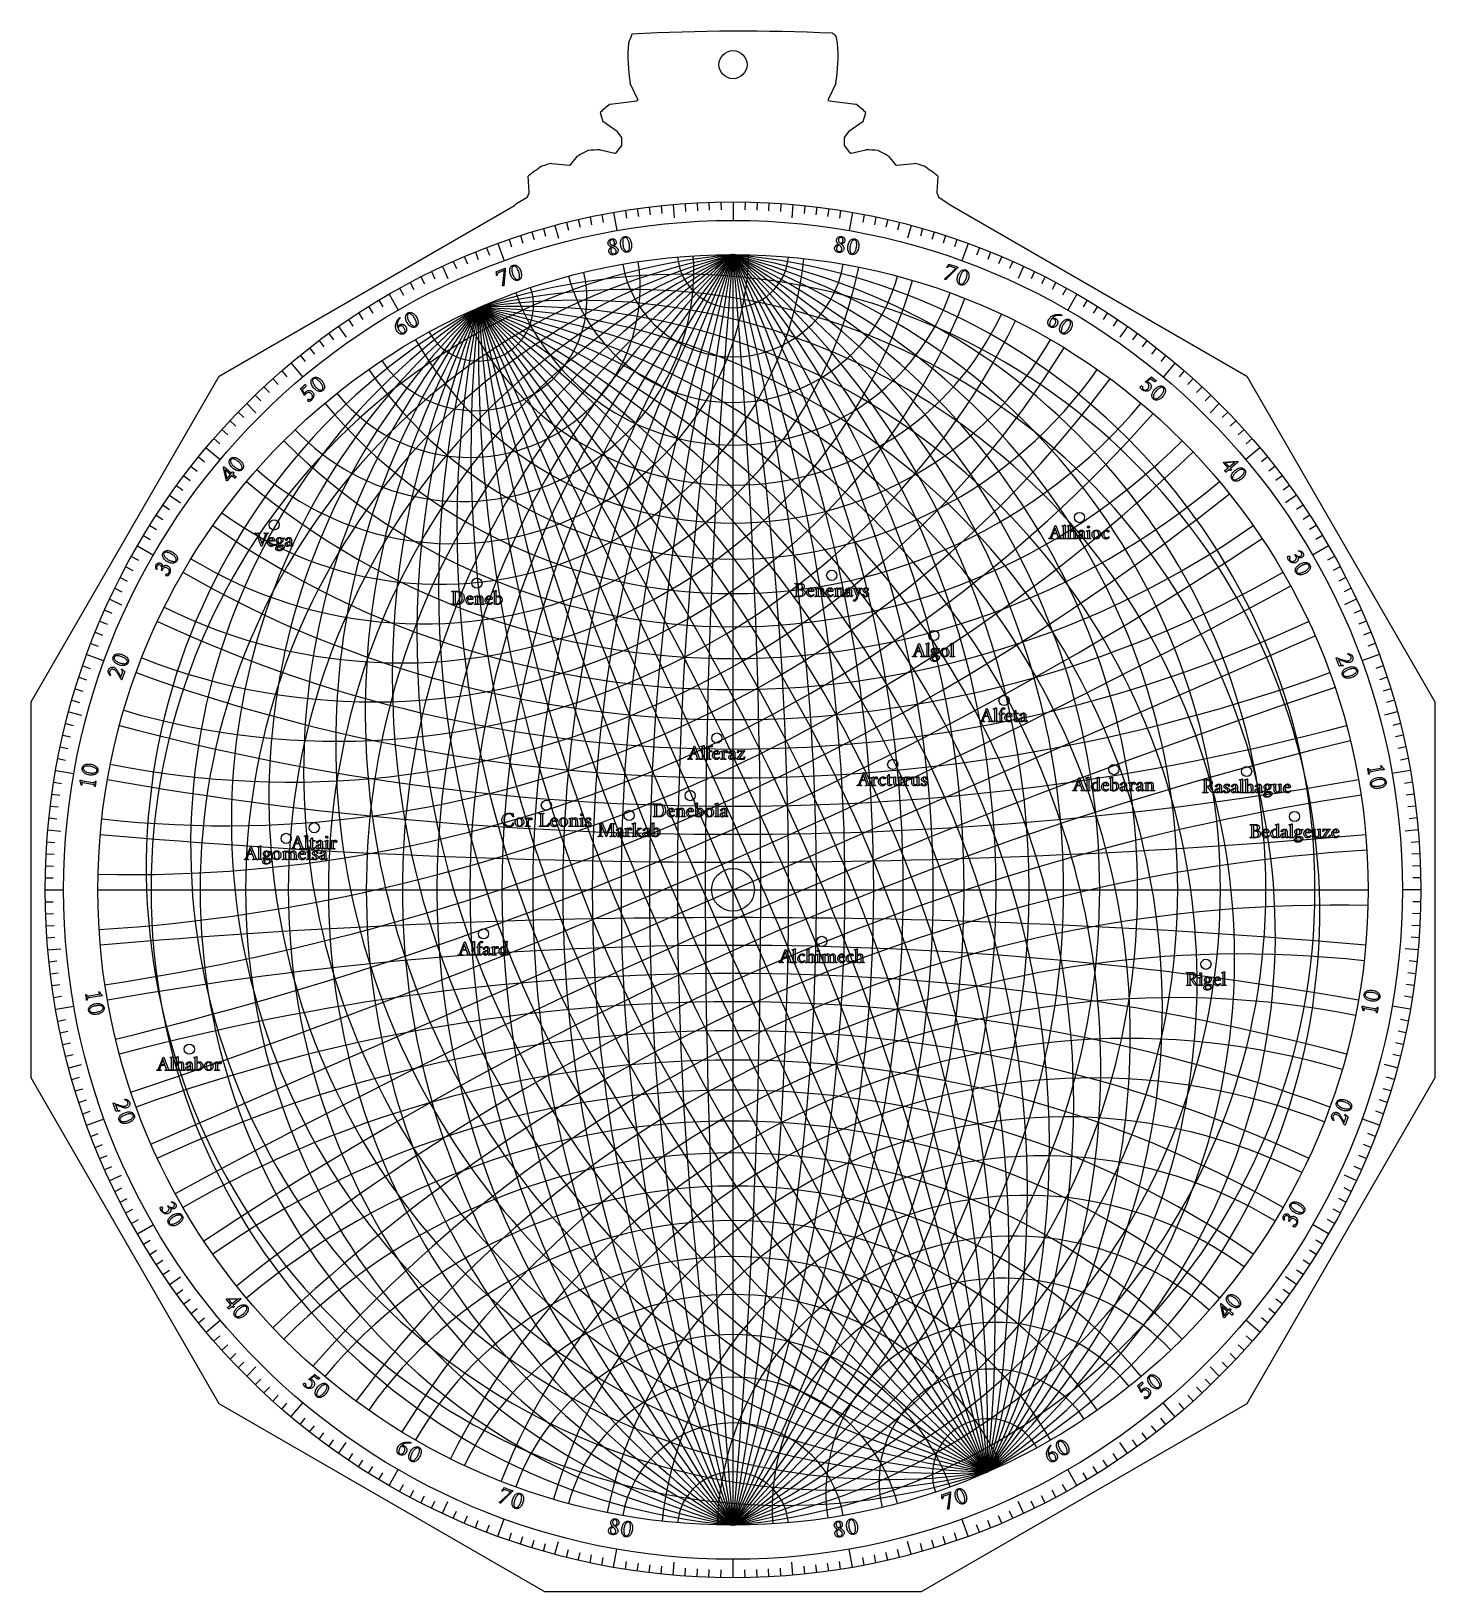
# Model space of a CAD drawing. Header units: millimetres. Extents: x -105 to 105, y -105 to 128.
import ezdxf

# ---------------------------------------------------------------- set-up
doc = ezdxf.new("R2010")
doc.units = ezdxf.units.MM
for name, color, linetype in [('CUT_INNER', 6, 'Continuous'), ('CUT_OUTER', 1, 'Continuous'), ('ENGRAVE', 7, 'Continuous'), ('ENGRAVE_FINE', 8, 'Continuous'), ('TEXT', 5, 'Continuous')]:
    doc.layers.add(name, color=color, linetype=linetype)

msp = doc.modelspace()

# ---------------------------------------------------------------- linework, layer by layer
at = {"layer": 'CUT_INNER'}
for centre, radius in [((0, 123.4399), 2.1), ((0, 0), 3.2)]:
    msp.add_circle(centre, radius, dxfattribs=at)
at = {"layer": 'CUT_OUTER'}
for points in [[(-14.2476, 118.2507), (-15.3829, 120.6476), (-15.3844, 120.6514)], [(15.3844, 120.6514), (15.3829, 120.6476), (14.2476, 118.2507)], [(-18.3802, 117.52), (-18.3768, 117.5206), (-14.364, 118.0377)], [(14.364, 118.0377), (18.3757, 117.5206), (18.3791, 117.52)], [(-17.3121, 113.4507), (-19.4661, 114.9309), (-19.469, 114.9331)], [(19.469, 114.9331), (19.4661, 114.9309), (17.3121, 113.4507)], [(-16.6379, 112.5214), (-17.275, 113.4142)], [(-16.61, 111.4449), (-16.61, 112.4343)], [(16.61, 112.4343), (16.61, 111.4449)], [(17.275, 113.4142), (16.6379, 112.5214)], [(-24.3196, 108.4615), (-23.2842, 109.7565), (-23.2815, 109.7595)], [(-19.8776, 110.7129), (-19.8738, 110.7122), (-17.657, 110.1902)], [(-17.5043, 110.2441), (-16.6416, 111.3528)], [(16.6415, 111.3528), (17.5032, 110.2441)], [(17.656, 110.1902), (19.8738, 110.7122), (19.8776, 110.7129)], [(23.2805, 109.7595), (23.2831, 109.7565), (24.3185, 108.4615)], [(-27.0931, 108.6706), (-27.0897, 108.6705), (-24.4517, 108.4059)], [(24.4506, 108.4059), (27.0897, 108.6705), (27.0931, 108.6706)], [(-30.4991, 104.3464), (-30.6325, 106.7603), (-30.6325, 106.7639)], [(30.6325, 106.7639), (30.6325, 106.7603), (30.4981, 104.3466)], [(30.8079, 103.6071), (32.4928, 102.4838), (76.8653, 76.8653), (105, 28.1347), (105, -28.1347), (76.8653, -76.8653), (28.1347, -105), (-28.1347, -105), (-76.8653, -76.8653), (-105, -28.1347), (-105, 28.1347), (-76.8653, 76.8653), (-32.6892, 102.3704), (-32.4055, 102.6778), (-32.4029, 102.6804), (-32.3998, 102.6824), (-30.8138, 103.6069)], [(-30.75, 103.6808), (-30.5096, 104.2825)], [(30.5086, 104.2824), (30.7519, 103.6761)]]:
    msp.add_lwpolyline(points, dxfattribs=at)
for centre, radius, start, end in [((1.2433, -174.6387), 303.0835, 87.428845, 93.093447), ((9.9666, 124.8037), 25.6888, 175.89752, 189.302173), ((-1.0971, 121.6161), 15.4022, 155.500365, 160.957004), ((10.6884, 122.034), 7.3832, 50.503217, 55.789143), ((4.4176, 124.4172), 11.4566, 11.195219, 16.814808), ((-9.9777, 124.8038), 25.6997, 350.701765, 4.100655), ((-6.6608, 101.6726), 19.71, 126.483355, 132.109452), ((-14.3832, 118.1865), 0.15, 277.34243, 25.343177), ((14.3832, 118.1865), 0.15, 154.656823, 262.655763), ((5.9725, 100.8209), 20.8035, 48.057085, 53.389458), ((-5.6469, 119.8207), 14.6608, 193.916142, 199.474089), ((5.8321, 119.7652), 14.4677, 340.488787, 346.12099), ((-17.3971, 113.327), 0.15, 35.513795, 55.502025), ((-16.76, 112.4343), 0.15, 0, 35.513795), ((16.7599, 112.4343), 0.15, 144.486205, 180), ((17.3971, 113.327), 0.15, 124.497975, 144.486205), ((-14.9335, 95.1065), 16.8642, 113.462034, 119.670786), ((-19.3553, 92.3893), 18.3309, 91.632514, 97.184214), ((-17.6226, 110.3362), 0.15, 256.749338, 322.114821), ((-16.76, 111.4449), 0.15, 322.114821, 0), ((16.7599, 111.4449), 0.15, 180, 217.854584), ((17.6217, 110.3362), 0.15, 217.854584, 283.244865), ((19.4373, 93.4695), 17.2489, 82.640646, 88.537412), ((14.0399, 93.3215), 18.8573, 60.657598, 66.20958), ((-14.5546, 86.9911), 25.4846, 123.418759, 129.115534), ((-23.3989, 92.1799), 16.8995, 102.626748, 107.890315), ((-24.4367, 108.5552), 0.15, 264.274093, 321.356357), ((24.4357, 108.5552), 0.15, 218.643643, 275.723714), ((23.3935, 92.1599), 16.9202, 72.112903, 77.370032), ((13.303, 85.2851), 27.598, 51.102753, 56.362947), ((-30.8893, 103.7365), 0.15, 300.238118, 338.213837), ((-30.6489, 104.3382), 0.15, 338.213837, 3.163515), ((30.6478, 104.3382), 0.15, 176.812012, 201.862362), ((30.8911, 103.7319), 0.15, 201.862362, 236.309933)]:
    msp.add_arc(centre, radius, start, end, dxfattribs=at)
at = {"layer": 'ENGRAVE'}
for points in [[(0, 102.9), (0, 100.1438)], [(-17.8684, 101.3367), (-17.3898, 98.6223)], [(-8.9683, 102.5084), (-8.7967, 100.5472)], [(8.9683, 102.5084), (8.7967, 100.5472)], [(17.8684, 101.3367), (17.3898, 98.6223)], [(-26.6325, 99.3938), (-26.1229, 97.4921)], [(26.6325, 99.3938), (26.1229, 97.4921)], [(-35.1939, 96.6944), (-34.2512, 94.1043)], [(35.1939, 96.6944), (34.2512, 94.1043)], [(0, -95.025), (0, 95.025)], [(0, -95.025), (0, 95.025)], [(-43.4874, 93.2591), (-42.6554, 91.4748)], [(43.4874, 93.2591), (42.6554, 91.4748)], [(-51.45, 89.114), (-50.0719, 86.727)], [(51.45, 89.114), (50.0719, 86.727)], [(-59.021, 84.2907), (-57.8918, 82.678)], [(59.021, 84.2907), (57.8918, 82.678)], [(-66.1428, 78.826), (-64.3712, 76.7146)], [(66.1428, 78.826), (64.3712, 76.7146)], [(-72.7613, 72.7613), (-71.3692, 71.3692)], [(72.7613, 72.7613), (71.3692, 71.3692)], [(-78.826, 66.1428), (-76.7146, 64.3712)], [(78.826, 66.1428), (76.7146, 64.3712)], [(-84.2907, 59.021), (-82.678, 57.8918)], [(84.2907, 59.021), (82.678, 57.8918)], [(-89.114, 51.45), (-86.727, 50.0719)], [(89.114, 51.45), (86.727, 50.0719)], [(-93.2591, 43.4874), (-91.4748, 42.6554)], [(93.2591, 43.4874), (91.4748, 42.6554)], [(-87.0884, -38.0178), (87.0884, 38.0178)], [(-96.6944, 35.1939), (-94.1043, 34.2512)], [(96.6944, 35.1939), (94.1043, 34.2512)], [(-99.3938, 26.6325), (-97.4921, 26.1229)], [(99.3938, 26.6325), (97.4921, 26.1229)], [(-101.3367, 17.8684), (-98.6223, 17.3898)], [(101.3367, 17.8684), (98.6223, 17.3898)], [(-102.5084, 8.9683), (-100.5472, 8.7967)], [(102.5084, 8.9683), (100.5472, 8.7967)], [(-102.9, 0), (-100.1438, 0)], [(-95.025, 0), (95.025, 0)], [(-95.025, 0), (95.025, 0)], [(-95.025, 0), (95.025, 0)], [(102.9, 0), (100.1438, 0)], [(-102.5084, -8.9683), (-100.5472, -8.7967)], [(102.5084, -8.9683), (100.5472, -8.7967)], [(-101.3367, -17.8684), (-98.6223, -17.3898)], [(101.3367, -17.8684), (98.6223, -17.3898)], [(-99.3938, -26.6325), (-97.4921, -26.1229)], [(99.3938, -26.6325), (97.4921, -26.1229)], [(-96.6944, -35.1939), (-94.1043, -34.2512)], [(96.6944, -35.1939), (94.1043, -34.2512)], [(-93.2591, -43.4874), (-91.4748, -42.6554)], [(93.2591, -43.4874), (91.4748, -42.6554)], [(-89.114, -51.45), (-86.727, -50.0719)], [(89.114, -51.45), (86.727, -50.0719)], [(-84.2907, -59.021), (-82.678, -57.8918)], [(84.2907, -59.021), (82.678, -57.8918)], [(-78.826, -66.1428), (-76.7146, -64.3712)], [(78.826, -66.1428), (76.7146, -64.3712)], [(-72.7613, -72.7613), (-71.3692, -71.3692)], [(72.7613, -72.7613), (71.3692, -71.3692)], [(-66.1428, -78.826), (-64.3712, -76.7146)], [(66.1428, -78.826), (64.3712, -76.7146)], [(-59.021, -84.2907), (-57.8918, -82.678)], [(59.021, -84.2907), (57.8918, -82.678)], [(-51.45, -89.114), (-50.0719, -86.727)], [(51.45, -89.114), (50.0719, -86.727)], [(-43.4874, -93.2591), (-42.6554, -91.4748)], [(43.4874, -93.2591), (42.6554, -91.4748)], [(-35.1939, -96.6944), (-34.2512, -94.1043)], [(35.1939, -96.6944), (34.2512, -94.1043)], [(-26.6325, -99.3938), (-26.1229, -97.4921)], [(26.6325, -99.3938), (26.1229, -97.4921)], [(-17.8684, -101.3367), (-17.3898, -98.6223)], [(0, -102.9), (0, -100.1438)], [(17.8684, -101.3367), (17.3898, -98.6223)], [(-8.9683, -102.5084), (-8.7967, -100.5472)], [(8.9683, -102.5084), (8.7967, -100.5472)]]:
    msp.add_lwpolyline(points, dxfattribs=at)
for centre, radius in [((0, 0), 102.9), ((0, 0), 102.9), ((0, 0), 100.1438), ((0, 0), 95.025), ((0, 0), 95.025), ((0, 0), 95.025), ((51.8428, 55.6888), 0.7602), ((-68.641, 54.589), 0.7602), ((14.7726, 47.048), 0.7602), ((-38.3068, 45.8745), 0.7602), ((30.0461, 38.0442), 0.7602), ((40.5485, 28.3391), 0.7602), ((-2.4196, 22.7067), 0.7602), ((23.8989, 18.7727), 0.7602), ((56.9858, 17.9837), 0.7602), ((76.8505, 17.7087), 0.7602), ((-6.3991, 14.1007), 0.7602), ((-27.9233, 12.6539), 0.7602), ((-15.5307, 11.1422), 0.7602), ((83.9996, 10.9805), 0.7602), ((-62.646, 9.2961), 0.7602), ((-66.8629, 7.7043), 0.7602), ((-37.3182, -6.5898), 0.7602), ((13.287, -7.7073), 0.7602), ((70.7626, -11.1326), 0.7602), ((-81.3416, -23.836), 0.7602)]:
    msp.add_circle(centre, radius, dxfattribs=at)
for centre, radius, start, end in [((16.7555, 0), 96.4909, 100, 260), ((34.5863, 0), 101.1235, 110, 250), ((54.8627, 0), 109.7254, 120, 240), ((79.7354, 0), 124.0463, 130, 230), ((113.2464, 0), 147.8327, 140, 220), ((164.5881, 0), 190.05, 150, 210), ((261.079, 0), 277.8345, 160, 200), ((0, 96.4909), 16.7555, 190, 350), ((538.9136, 0), 547.2272, 170, 190), ((-538.9136, 0), 547.2272, 350, 10), ((-261.079, 0), 277.8345, 340, 20), ((-164.5881, 0), 190.05, 330, 30), ((-113.2464, 0), 147.8327, 320, 40), ((-79.7354, 0), 124.0463, 310, 50), ((-54.8627, 0), 109.7254, 300, 60), ((-34.5863, 0), 101.1235, 290, 70), ((-16.7555, 0), 96.4909, 280, 80), ((0, 101.1235), 34.5863, 200, 340), ((0, 109.7254), 54.8627, 210, 330), ((0, 124.0463), 79.7354, 220, 320), ((0, 147.8327), 113.2464, 230, 310), ((0, 190.05), 164.5881, 240, 300), ((0, 277.8345), 261.079, 250, 290), ((0, 547.2272), 538.9136, 260, 280), ((0, -547.2272), 538.9136, 80, 100), ((0, -277.8345), 261.079, 70, 110), ((0, -190.05), 164.5881, 60, 120), ((0, -147.8327), 113.2464, 50, 130), ((0, -124.0463), 79.7354, 40, 140), ((0, -109.7254), 54.8627, 30, 150), ((0, -101.1235), 34.5863, 20, 160), ((0, -96.4909), 16.7555, 10, 170)]:
    msp.add_arc(centre, radius, start, end, dxfattribs=at)
at = {"layer": 'ENGRAVE_FINE'}
for points in [[(-5.3854, 102.759), (-5.3235, 101.5793)], [(-3.5912, 102.8373), (-3.5499, 101.6568)], [(-1.7959, 102.8843), (-1.7752, 101.7033)], [(1.7959, 102.8843), (1.7752, 101.7033)], [(3.5912, 102.8373), (3.5499, 101.6568)], [(5.3854, 102.759), (5.3235, 101.5793)], [(-21.3941, 100.6514), (-21.1485, 99.496)], [(-19.6342, 101.0094), (-19.4089, 99.8499)], [(-16.0971, 101.6331), (-15.9123, 100.4664)], [(-14.3209, 101.8986), (-14.1565, 100.7288)], [(-12.5404, 102.133), (-12.3964, 100.9606)], [(-10.756, 102.3363), (-10.6325, 101.1615)], [(-7.1779, 102.6493), (-7.0955, 101.471)], [(7.1779, 102.6493), (7.0955, 101.471)], [(10.756, 102.3363), (10.6325, 101.1615)], [(12.5404, 102.133), (12.3964, 100.9606)], [(14.3209, 101.8986), (14.1565, 100.7288)], [(16.0971, 101.6331), (15.9123, 100.4664)], [(19.6342, 101.0094), (19.4089, 99.8499)], [(21.3941, 100.6514), (21.1485, 99.496)], [(-30.085, 98.4038), (-29.7397, 97.2741)], [(-28.3631, 98.9138), (-28.0375, 97.7783)], [(-24.8938, 99.8434), (-24.608, 98.6973)], [(-23.1475, 100.2627), (-22.8817, 99.1117)], [(23.1475, 100.2627), (22.8817, 99.1117)], [(24.8938, 99.8434), (24.608, 98.6973)], [(28.3631, 98.9138), (28.0375, 97.7783)], [(30.085, 98.4038), (29.7397, 97.2741)], [(-36.8761, 96.0654), (-36.4527, 94.9626)], [(-33.501, 97.2939), (-33.1164, 96.177)], [(-31.7978, 97.8637), (-31.4328, 96.7403)], [(31.7978, 97.8637), (31.4328, 96.7403)], [(33.501, 97.2939), (33.1164, 96.177)], [(36.8761, 96.0654), (36.4527, 94.9626)], [(-41.8532, 94.0038), (-41.3727, 92.9247)], [(-40.2062, 94.7199), (-39.7447, 93.6326)], [(-38.547, 95.4072), (-38.1045, 94.312)], [(38.547, 95.4072), (38.1045, 94.312)], [(40.2062, 94.7199), (39.7447, 93.6326)], [(41.8532, 94.0038), (41.3727, 92.9247)], [(-46.7156, 91.6846), (-46.1793, 90.6321)], [(-45.1084, 92.4859), (-44.5906, 91.4242)], [(45.1084, 92.4859), (44.5906, 91.4242)], [(46.7156, 91.6846), (46.1793, 90.6321)], [(-49.8869, 89.9984), (-49.3142, 88.9652)], [(-48.3086, 90.8553), (-47.7541, 89.8123)], [(48.3086, 90.8553), (47.7541, 89.8123)], [(49.8869, 89.9984), (49.3142, 88.9652)], [(-54.5287, 87.2641), (-53.9027, 86.2624)], [(-52.9974, 88.2025), (-52.389, 87.19)], [(38.0178, -87.0884), (-38.0178, 87.0884)], [(52.9974, 88.2025), (52.389, 87.19)], [(54.5287, 87.2641), (53.9027, 86.2624)], [(-57.5409, 85.308), (-56.8804, 84.3287)], [(-56.0434, 86.2992), (-55.4, 85.3085)], [(56.0434, 86.2992), (55.4, 85.3085)], [(57.5409, 85.308), (56.8804, 84.3287)], [(-61.9268, 82.1796), (-61.2159, 81.2362)], [(-60.4831, 83.2478), (-59.7888, 82.2922)], [(60.4831, 83.2478), (59.7888, 82.2922)], [(61.9268, 82.1796), (61.2159, 81.2362)], [(-64.7571, 79.9683), (-64.0137, 79.0503)], [(-63.3516, 81.0863), (-62.6243, 80.1555)], [(63.3516, 81.0863), (62.6243, 80.1555)], [(64.7571, 79.9683), (64.0137, 79.0503)], [(-67.5085, 77.6596), (-66.7335, 76.7681)], [(67.5085, 77.6596), (66.7335, 76.7681)], [(-70.1776, 75.2563), (-69.372, 74.3924)], [(-68.8535, 76.4696), (-68.0631, 75.5918)], [(68.8535, 76.4696), (68.0631, 75.5918)], [(70.1776, 75.2563), (69.372, 74.3924)], [(-71.4803, 74.0201), (-70.6598, 73.1703)], [(71.4803, 74.0201), (70.6598, 73.1703)], [(-75.2563, 70.1776), (-74.3924, 69.372)], [(-74.0201, 71.4803), (-73.1703, 70.6598)], [(74.0201, 71.4803), (73.1703, 70.6598)], [(75.2563, 70.1776), (74.3924, 69.372)], [(-76.4696, 68.8535), (-75.5918, 68.0631)], [(76.4696, 68.8535), (75.5918, 68.0631)], [(-77.6596, 67.5085), (-76.7681, 66.7335)], [(77.6596, 67.5085), (76.7681, 66.7335)], [(-81.0863, 63.3516), (-80.1555, 62.6243)], [(-79.9683, 64.7571), (-79.0503, 64.0137)], [(79.9683, 64.7571), (79.0503, 64.0137)], [(81.0863, 63.3516), (80.1555, 62.6243)], [(-82.1796, 61.9268), (-81.2362, 61.2159)], [(82.1796, 61.9268), (81.2362, 61.2159)], [(-83.2478, 60.4831), (-82.2922, 59.7888)], [(83.2478, 60.4831), (82.2922, 59.7888)], [(-86.2992, 56.0434), (-85.3085, 55.4)], [(-85.308, 57.5409), (-84.3287, 56.8804)], [(85.308, 57.5409), (84.3287, 56.8804)], [(86.2992, 56.0434), (85.3085, 55.4)], [(-87.2641, 54.5287), (-86.2624, 53.9027)], [(87.2641, 54.5287), (86.2624, 53.9027)], [(-88.2025, 52.9974), (-87.19, 52.389)], [(88.2025, 52.9974), (87.19, 52.389)], [(-89.9984, 49.8869), (-88.9652, 49.3142)], [(89.9984, 49.8869), (88.9652, 49.3142)], [(-91.6846, 46.7156), (-90.6321, 46.1793)], [(-90.8553, 48.3086), (-89.8123, 47.7541)], [(90.8553, 48.3086), (89.8123, 47.7541)], [(91.6846, 46.7156), (90.6321, 46.1793)], [(-92.4859, 45.1084), (-91.4242, 44.5906)], [(92.4859, 45.1084), (91.4242, 44.5906)], [(-94.7199, 40.2062), (-93.6326, 39.7447)], [(-94.0038, 41.8532), (-92.9247, 41.3727)], [(94.0038, 41.8532), (92.9247, 41.3727)], [(94.7199, 40.2062), (93.6326, 39.7447)], [(-95.4072, 38.547), (-94.312, 38.1045)], [(-87.0884, -38.0178), (87.0884, 38.0178)], [(95.4072, 38.547), (94.312, 38.1045)], [(-96.0654, 36.8761), (-94.9626, 36.4527)], [(96.0654, 36.8761), (94.9626, 36.4527)], [(-97.2939, 33.501), (-96.177, 33.1164)], [(97.2939, 33.501), (96.177, 33.1164)], [(-97.8637, 31.7978), (-96.7403, 31.4328)], [(97.8637, 31.7978), (96.7403, 31.4328)], [(-98.9138, 28.3631), (-97.7783, 28.0375)], [(-98.4038, 30.085), (-97.2741, 29.7397)], [(98.4038, 30.085), (97.2741, 29.7397)], [(98.9138, 28.3631), (97.7783, 28.0375)], [(-99.8434, 24.8938), (-98.6973, 24.608)], [(99.8434, 24.8938), (98.6973, 24.608)], [(-100.6514, 21.3941), (-99.496, 21.1485)], [(-100.2627, 23.1475), (-99.1117, 22.8817)], [(100.2627, 23.1475), (99.1117, 22.8817)], [(100.6514, 21.3941), (99.496, 21.1485)], [(-101.0094, 19.6342), (-99.8499, 19.4089)], [(101.0094, 19.6342), (99.8499, 19.4089)], [(-101.8986, 14.3209), (-100.7288, 14.1565)], [(-101.6331, 16.0971), (-100.4664, 15.9123)], [(101.6331, 16.0971), (100.4664, 15.9123)], [(101.8986, 14.3209), (100.7288, 14.1565)], [(-102.133, 12.5404), (-100.9606, 12.3964)], [(102.133, 12.5404), (100.9606, 12.3964)], [(-102.3363, 10.756), (-101.1615, 10.6325)], [(102.3363, 10.756), (101.1615, 10.6325)], [(-102.6493, 7.1779), (-101.471, 7.0955)], [(102.6493, 7.1779), (101.471, 7.0955)], [(-102.759, 5.3854), (-101.5793, 5.3235)], [(102.759, 5.3854), (101.5793, 5.3235)], [(-102.8373, 3.5912), (-101.6568, 3.5499)], [(102.8373, 3.5912), (101.6568, 3.5499)], [(-102.8843, 1.7959), (-101.7033, 1.7752)], [(102.8843, 1.7959), (101.7033, 1.7752)], [(-102.8843, -1.7959), (-101.7033, -1.7752)], [(102.8843, -1.7959), (101.7033, -1.7752)], [(-102.8373, -3.5912), (-101.6568, -3.5499)], [(102.8373, -3.5912), (101.6568, -3.5499)], [(-102.759, -5.3854), (-101.5793, -5.3235)], [(102.759, -5.3854), (101.5793, -5.3235)], [(-102.6493, -7.1779), (-101.471, -7.0955)], [(102.6493, -7.1779), (101.471, -7.0955)], [(-102.3363, -10.756), (-101.1615, -10.6325)], [(102.3363, -10.756), (101.1615, -10.6325)], [(-102.133, -12.5404), (-100.9606, -12.3964)], [(102.133, -12.5404), (100.9606, -12.3964)], [(-101.8986, -14.3209), (-100.7288, -14.1565)], [(-101.6331, -16.0971), (-100.4664, -15.9123)], [(101.6331, -16.0971), (100.4664, -15.9123)], [(101.8986, -14.3209), (100.7288, -14.1565)], [(-101.0094, -19.6342), (-99.8499, -19.4089)], [(101.0094, -19.6342), (99.8499, -19.4089)], [(-100.6514, -21.3941), (-99.496, -21.1485)], [(-100.2627, -23.1475), (-99.1117, -22.8817)], [(100.2627, -23.1475), (99.1117, -22.8817)], [(100.6514, -21.3941), (99.496, -21.1485)], [(-99.8434, -24.8938), (-98.6973, -24.608)], [(99.8434, -24.8938), (98.6973, -24.608)], [(-98.9138, -28.3631), (-97.7783, -28.0375)], [(-98.4038, -30.085), (-97.2741, -29.7397)], [(98.4038, -30.085), (97.2741, -29.7397)], [(98.9138, -28.3631), (97.7783, -28.0375)], [(-97.8637, -31.7978), (-96.7403, -31.4328)], [(97.8637, -31.7978), (96.7403, -31.4328)], [(-97.2939, -33.501), (-96.177, -33.1164)], [(97.2939, -33.501), (96.177, -33.1164)], [(-96.0654, -36.8761), (-94.9626, -36.4527)], [(96.0654, -36.8761), (94.9626, -36.4527)], [(-95.4072, -38.547), (-94.312, -38.1045)], [(95.4072, -38.547), (94.312, -38.1045)], [(-94.7199, -40.2062), (-93.6326, -39.7447)], [(-94.0038, -41.8532), (-92.9247, -41.3727)], [(94.0038, -41.8532), (92.9247, -41.3727)], [(94.7199, -40.2062), (93.6326, -39.7447)], [(-92.4859, -45.1084), (-91.4242, -44.5906)], [(-91.6846, -46.7156), (-90.6321, -46.1793)], [(91.6846, -46.7156), (90.6321, -46.1793)], [(92.4859, -45.1084), (91.4242, -44.5906)], [(-90.8553, -48.3086), (-89.8123, -47.7541)], [(90.8553, -48.3086), (89.8123, -47.7541)], [(-89.9984, -49.8869), (-88.9652, -49.3142)], [(89.9984, -49.8869), (88.9652, -49.3142)], [(-88.2025, -52.9974), (-87.19, -52.389)], [(88.2025, -52.9974), (87.19, -52.389)], [(-87.2641, -54.5287), (-86.2624, -53.9027)], [(-86.2992, -56.0434), (-85.3085, -55.4)], [(86.2992, -56.0434), (85.3085, -55.4)], [(87.2641, -54.5287), (86.2624, -53.9027)], [(-85.308, -57.5409), (-84.3287, -56.8804)], [(85.308, -57.5409), (84.3287, -56.8804)], [(-83.2478, -60.4831), (-82.2922, -59.7888)], [(83.2478, -60.4831), (82.2922, -59.7888)], [(-82.1796, -61.9268), (-81.2362, -61.2159)], [(-81.0863, -63.3516), (-80.1555, -62.6243)], [(81.0863, -63.3516), (80.1555, -62.6243)], [(82.1796, -61.9268), (81.2362, -61.2159)], [(-79.9683, -64.7571), (-79.0503, -64.0137)], [(79.9683, -64.7571), (79.0503, -64.0137)], [(-77.6596, -67.5085), (-76.7681, -66.7335)], [(77.6596, -67.5085), (76.7681, -66.7335)], [(-76.4696, -68.8535), (-75.5918, -68.0631)], [(-75.2563, -70.1776), (-74.3924, -69.372)], [(75.2563, -70.1776), (74.3924, -69.372)], [(76.4696, -68.8535), (75.5918, -68.0631)], [(-74.0201, -71.4803), (-73.1703, -70.6598)], [(74.0201, -71.4803), (73.1703, -70.6598)], [(-71.4803, -74.0201), (-70.6598, -73.1703)], [(-70.1776, -75.2563), (-69.372, -74.3924)], [(70.1776, -75.2563), (69.372, -74.3924)], [(71.4803, -74.0201), (70.6598, -73.1703)], [(-68.8535, -76.4696), (-68.0631, -75.5918)], [(-67.5085, -77.6596), (-66.7335, -76.7681)], [(67.5085, -77.6596), (66.7335, -76.7681)], [(68.8535, -76.4696), (68.0631, -75.5918)], [(-64.7571, -79.9683), (-64.0137, -79.0503)], [(64.7571, -79.9683), (64.0137, -79.0503)], [(-63.3516, -81.0863), (-62.6243, -80.1555)], [(-61.9268, -82.1796), (-61.2159, -81.2362)], [(61.9268, -82.1796), (61.2159, -81.2362)], [(63.3516, -81.0863), (62.6243, -80.1555)], [(-60.4831, -83.2478), (-59.7888, -82.2922)], [(60.4831, -83.2478), (59.7888, -82.2922)], [(-57.5409, -85.308), (-56.8804, -84.3287)], [(-56.0434, -86.2992), (-55.4, -85.3085)], [(-54.5287, -87.2641), (-53.9027, -86.2624)], [(54.5287, -87.2641), (53.9027, -86.2624)], [(56.0434, -86.2992), (55.4, -85.3085)], [(57.5409, -85.308), (56.8804, -84.3287)], [(-52.9974, -88.2025), (-52.389, -87.19)], [(52.9974, -88.2025), (52.389, -87.19)], [(-49.8869, -89.9984), (-49.3142, -88.9652)], [(-48.3086, -90.8553), (-47.7541, -89.8123)], [(-46.7156, -91.6846), (-46.1793, -90.6321)], [(46.7156, -91.6846), (46.1793, -90.6321)], [(48.3086, -90.8553), (47.7541, -89.8123)], [(49.8869, -89.9984), (49.3142, -88.9652)], [(-45.1084, -92.4859), (-44.5906, -91.4242)], [(-41.8532, -94.0038), (-41.3727, -92.9247)], [(41.8532, -94.0038), (41.3727, -92.9247)], [(45.1084, -92.4859), (44.5906, -91.4242)], [(-40.2062, -94.7199), (-39.7447, -93.6326)], [(-38.547, -95.4072), (-38.1045, -94.312)], [(-36.8761, -96.0654), (-36.4527, -94.9626)], [(36.8761, -96.0654), (36.4527, -94.9626)], [(38.547, -95.4072), (38.1045, -94.312)], [(40.2062, -94.7199), (39.7447, -93.6326)], [(-33.501, -97.2939), (-33.1164, -96.177)], [(-31.7978, -97.8637), (-31.4328, -96.7403)], [(-30.085, -98.4038), (-29.7397, -97.2741)], [(-28.3631, -98.9138), (-28.0375, -97.7783)], [(28.3631, -98.9138), (28.0375, -97.7783)], [(30.085, -98.4038), (29.7397, -97.2741)], [(31.7978, -97.8637), (31.4328, -96.7403)], [(33.501, -97.2939), (33.1164, -96.177)], [(-24.8938, -99.8434), (-24.608, -98.6973)], [(-23.1475, -100.2627), (-22.8817, -99.1117)], [(-21.3941, -100.6514), (-21.1485, -99.496)], [(-19.6342, -101.0094), (-19.4089, -99.8499)], [(19.6342, -101.0094), (19.4089, -99.8499)], [(21.3941, -100.6514), (21.1485, -99.496)], [(23.1475, -100.2627), (22.8817, -99.1117)], [(24.8938, -99.8434), (24.608, -98.6973)], [(-16.0971, -101.6331), (-15.9123, -100.4664)], [(-14.3209, -101.8986), (-14.1565, -100.7288)], [(-12.5404, -102.133), (-12.3964, -100.9606)], [(-10.756, -102.3363), (-10.6325, -101.1615)], [(-7.1779, -102.6493), (-7.0955, -101.471)], [(-5.3854, -102.759), (-5.3235, -101.5793)], [(-3.5912, -102.8373), (-3.5499, -101.6568)], [(-1.7959, -102.8843), (-1.7752, -101.7033)], [(1.7959, -102.8843), (1.7752, -101.7033)], [(3.5912, -102.8373), (3.5499, -101.6568)], [(5.3854, -102.759), (5.3235, -101.5793)], [(7.1779, -102.6493), (7.0955, -101.471)], [(10.756, -102.3363), (10.6325, -101.1615)], [(12.5404, -102.133), (12.3964, -100.9606)], [(14.3209, -101.8986), (14.1565, -100.7288)], [(16.0971, -101.6331), (15.9123, -100.4664)]]:
    msp.add_lwpolyline(points, dxfattribs=at)
for centre, radius, start, end in [((8.3136, 0), 95.388, 95, 265), ((-43.8992, 100.5611), 54.8627, 233.583333, 353.583333), ((25.4619, 0), 98.3771, 105, 255), ((-41.948, 96.0915), 44.3109, 228.583333, 358.583333), ((-40.4577, 92.6776), 34.5863, 223.583333, 3.583333), ((44.3109, 0), 104.8485, 115, 245), ((-39.359, 90.1606), 25.4619, 218.583333, 8.583333), ((66.5372, 0), 116.0041, 125, 235), ((95.025, 0), 134.3856, 135, 225), ((135.7098, 0), 165.671, 145, 215), ((203.7818, 0), 224.8483, 155, 205), ((354.6381, 0), 367.1484, 165, 195), ((0, 95.388), 8.3136, 185, 355), ((1086.1407, 0), 1090.2896, 175, 185), ((-1086.1407, 0), 1090.2896, 355, 5), ((-354.6381, 0), 367.1484, 345, 15), ((-203.7818, 0), 224.8483, 335, 25), ((-135.7098, 0), 165.671, 325, 35), ((-95.025, 0), 134.3856, 315, 45), ((-66.5372, 0), 116.0041, 305, 55), ((-44.3109, 0), 104.8485, 295, 65), ((-25.4619, 0), 98.3771, 285, 75), ((-8.3136, 0), 95.388, 275, 85), ((-49.6288, 113.6859), 79.7354, 243.583333, 343.583333), ((-46.4112, 106.3153), 66.5372, 238.583333, 348.583333), ((-38.6043, 88.4319), 16.7555, 213.583333, 13.583333), ((-7.6193, -3.3261), 95.388, 298.583333, 108.583334), ((0, 98.3771), 25.4619, 195, 345), ((-38.1631, 87.4211), 8.3136, 208.583333, 18.583334), ((-15.356, -6.7036), 96.4909, 303.583333, 103.583333), ((-53.7653, 123.1616), 95.025, 248.583333, 338.583333), ((7.6193, 3.3261), 95.388, 118.583333, 288.583334), ((15.356, 6.7036), 96.4909, 123.583333, 283.583333), ((23.3353, 10.1868), 98.3771, 128.583333, 278.583333), ((31.6976, 13.8374), 101.1235, 133.583333, 273.583333), ((40.61, 17.728), 104.8485, 138.583333, 268.583333), ((50.2805, 21.9496), 109.7254, 143.583333, 263.583333), ((60.98, 26.6204), 116.0041, 148.583333, 258.583333), ((73.0759, 31.9008), 124.0463, 153.583333, 253.583333), ((87.0884, 38.0178), 134.3856, 158.583333, 248.583333), ((103.788, 45.3079), 147.8327, 163.583333, 243.583333), ((124.3752, 54.2951), 165.671, 168.583333, 238.583333), ((150.8416, 65.8488), 190.05, 173.583333, 233.583333), ((186.7617, 81.5295), 224.8483, 178.583333, 228.583333), ((-23.3353, -10.1868), 98.3771, 308.583333, 98.583333), ((-31.6976, -13.8374), 101.1235, 313.583333, 93.583333), ((239.2735, 104.4531), 277.8345, 183.583333, 223.583333), ((325.0184, 141.8845), 367.1484, 188.583333, 218.583333), ((493.903, 215.6099), 547.2272, 193.583333, 213.583333), ((995.4253, 434.5458), 1090.2896, 198.5833333, 208.5833333), ((-995.4253, -434.5458), 1090.2896, 18.5833333, 28.5833333), ((-493.903, -215.6099), 547.2272, 13.583333, 33.583333), ((-325.0184, -141.8845), 367.1484, 8.583333, 38.583333), ((-239.2735, -104.4531), 277.8345, 3.583333, 43.583333), ((-186.7617, -81.5295), 224.8483, 358.583333, 48.583333), ((-150.8416, -65.8488), 190.05, 353.583333, 53.583333), ((-124.3752, -54.2951), 165.671, 348.583333, 58.583333), ((-103.788, -45.3079), 147.8327, 343.583333, 63.583333), ((-87.0884, -38.0178), 134.3856, 338.583333, 68.583333), ((-73.0759, -31.9008), 124.0463, 333.583333, 73.583333), ((-60.98, -26.6204), 116.0041, 328.583333, 78.583333), ((-50.2805, -21.9496), 109.7254, 323.583333, 83.583333), ((-40.61, -17.728), 104.8485, 318.583333, 88.583333), ((-59.1453, 135.4855), 113.2464, 253.583333, 333.583333), ((0, 104.8485), 44.3109, 205, 335), ((-66.2821, 151.834), 135.7098, 258.583333, 328.583333), ((0, 116.0041), 66.5372, 215, 325), ((-76.0357, 174.1769), 164.5881, 263.583333, 323.583333), ((-89.9579, 206.0688), 203.7818, 268.583333, 318.583333), ((-111.1567, 254.6295), 261.079, 273.583333, 313.583333), ((0, 134.3856), 95.025, 225, 315), ((-146.8896, 336.4839), 354.6381, 278.583333, 308.583333), ((0, 165.671), 135.7098, 235, 305), ((-218.936, 501.5223), 538.9136, 283.583333, 303.583333), ((-436.2057, 999.2277), 1086.1407, 288.5833333, 298.5833333), ((0, 224.8483), 203.7818, 245, 295), ((436.2057, -999.2277), 1086.1407, 108.5833333, 118.5833333), ((0, 367.1484), 354.6381, 255, 285), ((218.936, -501.5223), 538.9136, 103.583333, 123.583333), ((146.8896, -336.4839), 354.6381, 98.583333, 128.583333), ((0, 1090.2896), 1086.1407, 265, 275), ((111.1567, -254.6295), 261.079, 93.583333, 133.583333), ((89.9579, -206.0688), 203.7818, 88.583333, 138.583333), ((0, -1090.2896), 1086.1407, 85, 95), ((76.0357, -174.1769), 164.5881, 83.583333, 143.583333), ((0, -367.1484), 354.6381, 75, 105), ((66.2821, -151.834), 135.7098, 78.583333, 148.583333), ((0, -224.8483), 203.7818, 65, 115), ((59.1453, -135.4855), 113.2464, 73.583333, 153.583333), ((0, -165.671), 135.7098, 55, 125), ((53.7653, -123.1616), 95.025, 68.583333, 158.583333), ((49.6288, -113.6859), 79.7354, 63.583333, 163.583333), ((0, -134.3856), 95.025, 45, 135), ((46.4112, -106.3153), 66.5372, 58.583333, 168.583333), ((43.8992, -100.5611), 54.8627, 53.583333, 173.583333), ((0, -116.0041), 66.5372, 35, 145), ((41.948, -96.0915), 44.3109, 48.583333, 178.583333), ((40.4577, -92.6776), 34.5863, 43.583333, 183.583333), ((0, -104.8485), 44.3109, 25, 155), ((39.359, -90.1606), 25.4619, 38.583333, 188.583333), ((38.6043, -88.4319), 16.7555, 33.583333, 193.583333), ((0, -98.3771), 25.4619, 15, 165), ((38.1631, -87.4211), 8.3136, 28.583333, 198.583334), ((0, -95.388), 8.3136, 5, 175)]:
    msp.add_arc(centre, radius, start, end, dxfattribs=at)
at = {"layer": 'TEXT'}
for points in [[(-18.1933, 97.3793), (-18.1109, 97.3906), (-18.0305, 97.3932), (-17.9523, 97.3871), (-17.8762, 97.3724), (-17.804, 97.3493), (-17.7374, 97.3178), (-17.6764, 97.2781), (-17.6211, 97.23), (-17.5733, 97.1736), (-17.5347, 97.1088), (-17.5054, 97.0356), (-17.4853, 96.9539), (-17.4771, 96.8845), (-17.4783, 96.8183), (-17.4888, 96.7552), (-17.5086, 96.6952), (-17.5352, 96.6384), (-17.5658, 96.5846), (-17.6007, 96.5339), (-17.6397, 96.4863), (-17.6805, 96.4417), (-17.7205, 96.4002), (-17.7599, 96.3616), (-17.7985, 96.326), (-17.8076, 96.32), (-17.8099, 96.3142), (-17.8055, 96.3088), (-17.7944, 96.3036), (-17.7323, 96.2818), (-17.6696, 96.2552), (-17.6064, 96.2239), (-17.5425, 96.1878), (-17.4805, 96.1476), (-17.4228, 96.1036), (-17.3692, 96.0559), (-17.3199, 96.0046), (-17.2771, 95.9499), (-17.2432, 95.8922), (-17.2182, 95.8314), (-17.202, 95.7676), (-17.192, 95.6773), (-17.195, 95.5896), (-17.2109, 95.5044), (-17.2396, 95.4216), (-17.2793, 95.3432), (-17.3279, 95.2711), (-17.3855, 95.2053), (-17.4521, 95.1458), (-17.5256, 95.0943), (-17.6039, 95.0527), (-17.6872, 95.021), (-17.7754, 94.9991), (-17.8717, 94.9858), (-17.9644, 94.9828), (-18.0535, 94.9901), (-18.1392, 95.0075), (-18.2196, 95.0346), (-18.2929, 95.0708), (-18.3591, 95.116), (-18.4182, 95.1702), (-18.469, 95.2326), (-18.5102, 95.3021), (-18.5417, 95.3788), (-18.5636, 95.4628), (-18.5716, 95.5216), (-18.5726, 95.5789), (-18.5665, 95.6346), (-18.5534, 95.6889), (-18.5348, 95.7413), (-18.5123, 95.7915), (-18.486, 95.8395), (-18.4559, 95.8854), (-18.4234, 95.9289), (-18.3902, 95.9695), (-18.3561, 96.0074), (-18.3213, 96.0425), (-18.2876, 96.0748), (-18.2569, 96.104), (-18.2293, 96.1303), (-18.2047, 96.1535), (-18.2001, 96.1599), (-18.1992, 96.1652), (-18.2019, 96.1693), (-18.2082, 96.1722), (-18.2512, 96.1897), (-18.2968, 96.2118), (-18.345, 96.2385), (-18.3957, 96.2697), (-18.4465, 96.3053), (-18.4947, 96.3449), (-18.5403, 96.3887), (-18.5834, 96.4365), (-18.6216, 96.4885), (-18.6525, 96.5449), (-18.6763, 96.6055), (-18.6929, 96.6704), (-18.7025, 96.7482), (-18.7009, 96.8253), (-18.6881, 96.9017), (-18.6641, 96.9773), (-18.6304, 97.05), (-18.5887, 97.1178), (-18.5388, 97.1805), (-18.4807, 97.2383), (-18.4162, 97.2885), (-18.3467, 97.3288), (-18.2724, 97.3591), (-18.1933, 97.3793)], [(-18.1885, 97.249), (-18.2509, 97.2296), (-18.3055, 97.1961), (-18.3523, 97.1487), (-18.3913, 97.0873), (-18.42, 97.0172), (-18.436, 96.9437), (-18.4393, 96.8668), (-18.43, 96.7865), (-18.4133, 96.721), (-18.3893, 96.6624), (-18.3582, 96.6108), (-18.3198, 96.5661), (-18.2768, 96.5273), (-18.2316, 96.4935), (-18.1842, 96.4647), (-18.1346, 96.4408), (-18.0856, 96.4204), (-18.0398, 96.4017), (-17.9973, 96.3848), (-17.958, 96.3697), (-17.9535, 96.3688), (-17.9481, 96.3686), (-17.9419, 96.3691), (-17.9348, 96.3702), (-17.9332, 96.3705), (-17.932, 96.3707), (-17.9313, 96.3708), (-17.9311, 96.3709), (-17.9257, 96.3721), (-17.9209, 96.3737), (-17.9167, 96.3757), (-17.913, 96.3781), (-17.8668, 96.4276), (-17.8271, 96.4808), (-17.7939, 96.5376), (-17.7671, 96.5979), (-17.7481, 96.6617), (-17.7385, 96.7285), (-17.7382, 96.7985), (-17.7472, 96.8716), (-17.7597, 96.9247), (-17.7775, 96.9759), (-17.8006, 97.0252), (-17.829, 97.0726), (-17.8618, 97.1164), (-17.8984, 97.1553), (-17.9388, 97.189), (-17.9829, 97.2178), (-18.0302, 97.2394), (-18.0803, 97.2518), (-18.1331, 97.255), (-18.1885, 97.249)], [(-17.7924, 95.131), (-17.7093, 95.1537), (-17.6378, 95.1887), (-17.5778, 95.236), (-17.5294, 95.2955), (-17.4942, 95.3644), (-17.4738, 95.4397), (-17.4682, 95.5215), (-17.4775, 95.6097), (-17.4916, 95.6641), (-17.5132, 95.7155), (-17.5425, 95.7638), (-17.5795, 95.8089), (-17.6215, 95.8509), (-17.6657, 95.8895), (-17.7123, 95.9248), (-17.7612, 95.9567), (-17.8103, 95.9854), (-17.8573, 96.0108), (-17.9023, 96.0329), (-17.9453, 96.0518), (-17.9833, 96.0673), (-18.0134, 96.0795), (-18.0356, 96.0884), (-18.05, 96.0939), (-18.0576, 96.0959), (-18.0641, 96.097), (-18.0696, 96.0975), (-18.0739, 96.0971), (-18.079, 96.0959), (-18.083, 96.0945), (-18.0861, 96.0927), (-18.0881, 96.0906), (-18.1488, 96.0292), (-18.1988, 95.9664), (-18.238, 95.9022), (-18.2666, 95.8367), (-18.2847, 95.7678), (-18.2929, 95.6936), (-18.2911, 95.6141), (-18.2793, 95.5292), (-18.2618, 95.4581), (-18.238, 95.3937), (-18.2077, 95.3361), (-18.1711, 95.2853), (-18.1299, 95.2414), (-18.086, 95.2045), (-18.0394, 95.1746), (-17.9901, 95.1517), (-17.9397, 95.1359), (-17.89, 95.1271), (-17.8409, 95.1255), (-17.7924, 95.131)], [(-16.1893, 97.7248), (-16.0614, 97.7355), (-15.9405, 97.7243), (-15.8266, 97.6912), (-15.7197, 97.6362), (-15.6209, 97.5626), (-15.531, 97.4738), (-15.4501, 97.3699), (-15.378, 97.2508), (-15.3158, 97.1201), (-15.2642, 96.9812), (-15.2233, 96.8342), (-15.193, 96.679), (-15.1744, 96.5219), (-15.1684, 96.3694), (-15.1751, 96.2213), (-15.1944, 96.0777), (-15.2263, 95.9421), (-15.2705, 95.8179), (-15.3272, 95.7051), (-15.3963, 95.6037), (-15.478, 95.5174), (-15.5724, 95.4498), (-15.6794, 95.4009), (-15.7993, 95.3707), (-15.9194, 95.3612), (-16.0346, 95.3733), (-16.1449, 95.407), (-16.2504, 95.4623), (-16.3494, 95.5358), (-16.4404, 95.6241), (-16.5233, 95.7273), (-16.5981, 95.8452), (-16.6635, 95.9748), (-16.7181, 96.1127), (-16.7621, 96.2589), (-16.7952, 96.4136), (-16.8164, 96.5703), (-16.8247, 96.7227), (-16.8202, 96.8709), (-16.8026, 97.0149), (-16.7718, 97.151), (-16.7277, 97.2756), (-16.6703, 97.3888), (-16.5995, 97.4904), (-16.5158, 97.5771), (-16.4195, 97.645), (-16.3106, 97.6942), (-16.1893, 97.7248)], [(-16.148, 97.5932), (-16.2217, 97.5719), (-16.287, 97.534), (-16.3439, 97.4794), (-16.3923, 97.4082), (-16.4322, 97.3232), (-16.4637, 97.2273), (-16.4866, 97.1206), (-16.501, 97.0031), (-16.5068, 96.8775), (-16.5039, 96.7467), (-16.4923, 96.6106), (-16.4721, 96.4693), (-16.4446, 96.3308), (-16.4106, 96.1993), (-16.3701, 96.075), (-16.3232, 95.9578), (-16.2715, 95.8506), (-16.2165, 95.7561), (-16.1582, 95.6745), (-16.0967, 95.6057), (-16.033, 95.5524), (-15.9685, 95.5175), (-15.903, 95.5011), (-15.8365, 95.503), (-15.7597, 95.525), (-15.6928, 95.5642), (-15.6358, 95.6204), (-15.5887, 95.6936), (-15.5509, 95.781), (-15.5217, 95.8794), (-15.5012, 95.9889), (-15.4893, 96.1094), (-15.4855, 96.2375), (-15.4894, 96.3697), (-15.5008, 96.506), (-15.5198, 96.6463), (-15.546, 96.7863), (-15.5784, 96.9178), (-15.617, 97.0409), (-15.6618, 97.1556), (-15.7116, 97.2597), (-15.7653, 97.3512), (-15.8229, 97.43), (-15.8843, 97.4962), (-15.9483, 97.5471), (-16.0136, 97.5802), (-16.0802, 97.5956), (-16.148, 97.5932)], [(16.2096, 97.7291), (16.2909, 97.7115), (16.3673, 97.6865), (16.4387, 97.654), (16.5052, 97.6142), (16.5652, 97.5677), (16.617, 97.5154), (16.6607, 97.4572), (16.6962, 97.3931), (16.7219, 97.3238), (16.736, 97.2496), (16.7385, 97.1708), (16.7294, 97.0872), (16.7133, 97.0192), (16.6895, 96.9574), (16.6581, 96.9017), (16.619, 96.8521), (16.5746, 96.8078), (16.5274, 96.7677), (16.4773, 96.732), (16.4244, 96.7006), (16.3708, 96.6727), (16.319, 96.6473), (16.2688, 96.6245), (16.2203, 96.6043), (16.2097, 96.6017), (16.2055, 96.5971), (16.2078, 96.5905), (16.2165, 96.5818), (16.2674, 96.5401), (16.3172, 96.4937), (16.3659, 96.4426), (16.4136, 96.3869), (16.4581, 96.3278), (16.4973, 96.2668), (16.5314, 96.2037), (16.5602, 96.1386), (16.5817, 96.0725), (16.5938, 96.0067), (16.5965, 95.941), (16.5899, 95.8755), (16.5683, 95.7873), (16.5355, 95.7059), (16.4915, 95.6312), (16.4362, 95.5633), (16.3721, 95.5032), (16.3017, 95.4521), (16.2251, 95.4099), (16.1422, 95.3768), (16.0555, 95.3535), (15.9676, 95.3412), (15.8785, 95.3399), (15.7882, 95.3495), (15.6932, 95.37), (15.6051, 95.3988), (15.5237, 95.4361), (15.4492, 95.4818), (15.383, 95.5348), (15.3265, 95.5938), (15.2797, 95.6589), (15.2427, 95.7302), (15.2163, 95.8061), (15.2014, 95.8856), (15.198, 95.9684), (15.2061, 96.0548), (15.2187, 96.1128), (15.2373, 96.167), (15.2621, 96.2173), (15.293, 96.2638), (15.3285, 96.3066), (15.3667, 96.3461), (15.4079, 96.3823), (15.4519, 96.4151), (15.4972, 96.4448), (15.5424, 96.4717), (15.5873, 96.4956), (15.6321, 96.5167), (15.6748, 96.5355), (15.7136, 96.5525), (15.7486, 96.5677), (15.7796, 96.5811), (15.7861, 96.5856), (15.7888, 96.5902), (15.7877, 96.595), (15.7827, 96.5999), (15.7483, 96.631), (15.713, 96.6674), (15.6769, 96.709), (15.6399, 96.7557), (15.6043, 96.8064), (15.5725, 96.8602), (15.5446, 96.9169), (15.5205, 96.9766), (15.5025, 97.0385), (15.4926, 97.102), (15.491, 97.1671), (15.4976, 97.2338), (15.5153, 97.3102), (15.5431, 97.3821), (15.5813, 97.4495), (15.6297, 97.5123), (15.6862, 97.5692), (15.7486, 97.6185), (15.817, 97.6605), (15.8913, 97.6949), (15.9691, 97.72), (16.0481, 97.7341), (16.1283, 97.7371), (16.2096, 97.7291)], [(15.8173, 95.4792), (15.9032, 95.4722), (15.9824, 95.4806), (16.0549, 95.5045), (16.1207, 95.5439), (16.1774, 95.5966), (16.2223, 95.6604), (16.2555, 95.7353), (16.277, 95.8214), (16.2824, 95.8774), (16.2796, 95.933), (16.2685, 95.9884), (16.2492, 96.0435), (16.2242, 96.0973), (16.1958, 96.1487), (16.1641, 96.1978), (16.129, 96.2445), (16.0928, 96.2882), (16.0572, 96.3282), (16.0225, 96.3644), (15.9886, 96.3968), (15.9582, 96.4244), (15.9341, 96.4462), (15.9162, 96.4621), (15.9046, 96.4722), (15.8981, 96.4766), (15.8924, 96.48), (15.8874, 96.4822), (15.8833, 96.4834), (15.8781, 96.484), (15.8737, 96.484), (15.8703, 96.4834), (15.8676, 96.4821), (15.7896, 96.4452), (15.7212, 96.4033), (15.6623, 96.3564), (15.6131, 96.3046), (15.5725, 96.2461), (15.5395, 96.1791), (15.5139, 96.1038), (15.496, 96.02), (15.4881, 95.9471), (15.4885, 95.8785), (15.4972, 95.814), (15.5143, 95.7538), (15.5379, 95.6984), (15.5666, 95.6487), (15.6001, 95.6047), (15.6387, 95.5663), (15.6806, 95.5342), (15.7243, 95.509), (15.7699, 95.4907), (15.8173, 95.4792)], [(16.1695, 97.605), (16.1042, 97.6081), (16.0415, 97.5954), (15.9813, 97.5668), (15.9237, 97.5224), (15.8727, 97.4663), (15.8325, 97.4027), (15.8031, 97.3316), (15.7844, 97.253), (15.7777, 97.1857), (15.7802, 97.1225), (15.7918, 97.0633), (15.8125, 97.0082), (15.8397, 96.957), (15.8706, 96.9098), (15.9053, 96.8665), (15.9438, 96.8271), (15.9828, 96.7911), (16.0195, 96.7579), (16.0536, 96.7275), (16.0853, 96.6999), (16.0893, 96.6976), (16.0943, 96.6955), (16.1003, 96.6938), (16.1073, 96.6924), (16.109, 96.6921), (16.1101, 96.6919), (16.1108, 96.6918), (16.1111, 96.6918), (16.1165, 96.6911), (16.1216, 96.691), (16.1263, 96.6914), (16.1305, 96.6924), (16.1909, 96.7232), (16.2464, 96.7595), (16.297, 96.8015), (16.3429, 96.8491), (16.3824, 96.9025), (16.4144, 96.962), (16.4386, 97.0277), (16.4551, 97.0994), (16.4615, 97.1536), (16.4623, 97.2078), (16.4575, 97.262), (16.447, 97.3162), (16.4312, 97.3687), (16.41, 97.4177), (16.3837, 97.4632), (16.3521, 97.5053), (16.315, 97.5418), (16.2722, 97.5706), (16.2237, 97.5917), (16.1695, 97.605)], [(18.2109, 97.3683), (18.3347, 97.3347), (18.4445, 97.2828), (18.5402, 97.2127), (18.6218, 97.1245), (18.6895, 97.0215), (18.7436, 96.9074), (18.7842, 96.782), (18.8111, 96.6455), (18.8249, 96.5014), (18.8258, 96.3532), (18.814, 96.2011), (18.7894, 96.0448), (18.7532, 95.8909), (18.7066, 95.7455), (18.6497, 95.6087), (18.5824, 95.4803), (18.5061, 95.3638), (18.4221, 95.2622), (18.3302, 95.1756), (18.2306, 95.104), (18.1243, 95.0508), (18.0125, 95.0196), (17.8952, 95.0102), (17.7722, 95.0228), (17.6561, 95.055), (17.552, 95.1057), (17.4599, 95.1751), (17.3797, 95.2632), (17.3117, 95.3661), (17.2565, 95.4802), (17.2138, 95.6055), (17.1839, 95.7419), (17.1668, 95.886), (17.1626, 96.0343), (17.1713, 96.1868), (17.1931, 96.3434), (17.2267, 96.4979), (17.271, 96.644), (17.326, 96.7817), (17.3918, 96.911), (17.4672, 97.0283), (17.5513, 97.1304), (17.6439, 97.2171), (17.7452, 97.2884), (17.8535, 97.3412), (17.9673, 97.3721), (18.0864, 97.3811), (18.2109, 97.3683)], [(18.2047, 97.2305), (18.1281, 97.2358), (18.0538, 97.2225), (17.9817, 97.1906), (17.9118, 97.1402), (17.8452, 97.074), (17.7829, 96.9947), (17.7249, 96.9023), (17.6711, 96.7968), (17.6227, 96.6808), (17.5807, 96.5568), (17.5451, 96.425), (17.5158, 96.2853), (17.4942, 96.1457), (17.4812, 96.0105), (17.4767, 95.8799), (17.4807, 95.7537), (17.4927, 95.6353), (17.512, 95.5277), (17.5389, 95.4311), (17.5732, 95.3453), (17.6147, 95.2735), (17.6634, 95.2187), (17.7194, 95.1808), (17.7825, 95.1598), (17.8622, 95.1543), (17.9385, 95.1682), (18.0113, 95.2015), (18.0806, 95.2542), (18.146, 95.3234), (18.2071, 95.4059), (18.2638, 95.5017), (18.3162, 95.611), (18.3635, 95.7301), (18.4051, 95.8556), (18.441, 95.9875), (18.4711, 96.1259), (18.4943, 96.2664), (18.5089, 96.4011), (18.5148, 96.53), (18.5119, 96.653), (18.5007, 96.7679), (18.4815, 96.8722), (18.4544, 96.966), (18.4193, 97.0492), (18.3766, 97.1189), (18.3266, 97.1724), (18.2692, 97.2096), (18.2047, 97.2305)], [(-32.9131, 93.4289), (-32.789, 93.4617), (-32.668, 93.4716), (-32.55, 93.4588), (-32.4353, 93.4232), (-32.3252, 93.3678), (-32.2212, 93.296), (-32.1234, 93.2078), (-32.0318, 93.103), (-31.9478, 92.9851), (-31.873, 92.8573), (-31.8071, 92.7196), (-31.7503, 92.572), (-31.7047, 92.4206), (-31.6723, 92.2714), (-31.6532, 92.1244), (-31.6473, 91.9796), (-31.6551, 91.8405), (-31.6771, 91.7105), (-31.7134, 91.5896), (-31.7638, 91.4778), (-31.8293, 91.3786), (-31.9105, 91.2956), (-32.0074, 91.2289), (-32.1203, 91.1783), (-32.2369, 91.148), (-32.3524, 91.1399), (-32.4669, 91.154), (-32.5804, 91.1901), (-32.6907, 91.2454), (-32.7956, 91.3165), (-32.8951, 91.4037), (-32.9893, 91.5069), (-33.0762, 91.6231), (-33.1539, 91.7494), (-33.2226, 91.8858), (-33.282, 92.0324), (-33.3302, 92.183), (-33.3649, 92.3317), (-33.3861, 92.4784), (-33.3938, 92.6233), (-33.3871, 92.7626), (-33.3653, 92.893), (-33.3284, 93.0144), (-33.2764, 93.1269), (-33.209, 93.2267), (-33.1259, 93.3103), (-33.0273, 93.3777), (-32.9131, 93.4289)], [(33.3828, 93.2298), (33.4181, 93.2175), (33.455, 93.2054), (33.4935, 93.1935), (33.5336, 93.1817), (33.5703, 93.1712), (33.5986, 93.1629), (33.6184, 93.1568), (33.6299, 93.1531), (33.6387, 93.1476), (33.6433, 93.1392), (33.6438, 93.1276), (33.6401, 93.1131), (33.631, 93.0943), (33.6166, 93.0737), (33.5969, 93.0512), (33.572, 93.0268), (33.544, 93.0009), (33.5152, 92.9742), (33.4855, 92.9464), (33.4549, 92.9177), (31.8372, 91.2815), (31.8294, 91.279), (31.8202, 91.2784), (31.8097, 91.2798), (31.7979, 91.2832), (31.7777, 91.2916), (31.7561, 91.3032), (31.7331, 91.3181), (31.7087, 91.3363), (31.6874, 91.3551), (31.6733, 91.3721), (31.6667, 91.3874), (31.6673, 91.4008), (31.7378, 91.4567), (31.8131, 91.5189), (31.8932, 91.5874), (31.978, 91.6623), (32.0662, 91.7415), (32.1561, 91.8231), (32.2476, 91.9071), (32.341, 91.9934), (32.4344, 92.0807), (32.5262, 92.1674), (32.6166, 92.2537), (32.7053, 92.3395), (32.7912, 92.4232), (32.8728, 92.503), (32.9501, 92.5791), (33.0231, 92.6514), (33.0904, 92.7182), (33.1507, 92.778), (33.204, 92.8307), (33.2501, 92.8764), (33.2875, 92.9133), (33.3141, 92.9396), (33.3301, 92.9554), (33.3355, 92.9607), (32.4359, 93.2784), (32.385, 93.2915), (32.3376, 93.2944), (32.2939, 93.287), (32.2537, 93.2693), (32.2145, 93.2414), (32.174, 93.2035), (32.1321, 93.1555), (32.0887, 93.0975), (32.0814, 93.0895), (32.0705, 93.0857), (32.0559, 93.0862), (32.0378, 93.0909), (32.0317, 93.0935), (32.0244, 93.0976), (32.0157, 93.103), (32.0058, 93.11), (31.996, 93.1173), (31.9879, 93.1241), (31.9813, 93.1304), (31.9763, 93.1361), (32.0243, 93.2003), (32.0719, 93.2653), (32.1191, 93.3311), (32.1658, 93.3979), (32.2095, 93.4615), (32.2473, 93.5178), (32.2794, 93.5668), (32.3057, 93.6085)], [(-34.3542, 92.8762), (-34.3193, 92.8895), (-34.2833, 92.904), (-34.2461, 92.9196), (-34.2078, 92.9363), (-34.1729, 92.9518), (-34.1459, 92.9636), (-34.1269, 92.9718), (-34.1157, 92.9763), (-34.1054, 92.9778), (-34.0964, 92.9742), (-34.0887, 92.9657), (-34.0822, 92.9522), (-34.0771, 92.932), (-34.0748, 92.9069), (-34.0754, 92.877), (-34.0788, 92.8423), (-34.0837, 92.8045), (-34.0885, 92.7655), (-34.0935, 92.7251), (-34.0984, 92.6835), (-34.2859, 90.3903), (-34.2903, 90.3833), (-34.297, 90.3769), (-34.3059, 90.3713), (-34.3171, 90.3663), (-34.338, 90.3597), (-34.362, 90.3548), (-34.3892, 90.3514), (-34.4195, 90.3496), (-34.448, 90.3503), (-34.4697, 90.3543), (-34.4846, 90.3617), (-34.4927, 90.3725), (-34.4746, 90.4606), (-34.457, 90.5566), (-34.4397, 90.6606), (-34.4228, 90.7725), (-34.4062, 90.8898), (-34.3898, 91.0101), (-34.3736, 91.1333), (-34.3576, 91.2594), (-34.3421, 91.3863), (-34.3275, 91.5118), (-34.3138, 91.636), (-34.301, 91.7588), (-34.289, 91.878), (-34.2778, 91.9916), (-34.2675, 92.0996), (-34.258, 92.2019), (-34.2494, 92.2964), (-34.2416, 92.3809), (-34.2347, 92.4556), (-34.2287, 92.5202), (-34.2238, 92.5725), (-34.2203, 92.6098), (-34.2182, 92.6322), (-34.2175, 92.6396), (-35.1108, 92.3048), (-35.1583, 92.2821), (-35.1964, 92.2539), (-35.2252, 92.2201), (-35.2446, 92.1807), (-35.2566, 92.1342), (-35.2633, 92.0791), (-35.2646, 92.0154), (-35.2605, 91.943), (-35.261, 91.9322), (-35.2669, 91.9223), (-35.2784, 91.9133), (-35.2953, 91.9053), (-35.3016, 91.9034), (-35.3099, 91.9017), (-35.32, 91.9004), (-35.3321, 91.8993), (-35.3443, 91.8987), (-35.3549, 91.8986), (-35.364, 91.8992), (-35.3715, 91.9004), (-35.3759, 91.9804), (-35.3813, 92.0607), (-35.3875, 92.1415), (-35.3946, 92.2227), (-35.402, 92.2995), (-35.4092, 92.367), (-35.4161, 92.4251), (-35.4228, 92.474)], [(-32.8495, 93.3064), (-32.9185, 93.2727), (-32.9762, 93.224), (-33.0227, 93.1604), (-33.058, 93.0818), (-33.0826, 92.9912), (-33.0969, 92.8913), (-33.1009, 92.7823), (-33.0947, 92.664), (-33.0787, 92.5394), (-33.0531, 92.411), (-33.018, 92.279), (-32.9735, 92.1434), (-32.9224, 92.0117), (-32.8661, 91.8882), (-32.8047, 91.7728), (-32.7381, 91.6655), (-32.6685, 91.5689), (-32.598, 91.4854), (-32.5264, 91.4152), (-32.4539, 91.358), (-32.382, 91.3166), (-32.3123, 91.2935), (-32.245, 91.2887), (-32.1799, 91.3021), (-32.108, 91.3372), (-32.0489, 91.3873), (-32.0025, 91.4525), (-31.9689, 91.5329), (-31.9468, 91.6255), (-31.9352, 91.7274), (-31.9339, 91.8388), (-31.9432, 91.9596), (-31.9618, 92.0864), (-31.9885, 92.216), (-32.0234, 92.3481), (-32.0665, 92.483), (-32.1166, 92.6163), (-32.1714, 92.7403), (-32.2307, 92.8548), (-32.2947, 92.9599), (-32.3619, 93.0538), (-32.4306, 93.1346), (-32.501, 93.2022), (-32.573, 93.2567), (-32.6449, 93.2957), (-32.7149, 93.317), (-32.7832, 93.3206), (-32.8495, 93.3064)], [(34.842, 92.7268), (34.9582, 92.6722), (35.0573, 92.602), (35.1394, 92.5164), (35.2044, 92.4153), (35.2532, 92.3021), (35.2867, 92.1803), (35.3048, 92.0498), (35.3077, 91.9107), (35.2962, 91.7664), (35.2714, 91.6203), (35.2333, 91.4725), (35.1819, 91.323), (35.1196, 91.1776), (35.0485, 91.0426), (34.9686, 90.9177), (34.8801, 90.803), (34.7847, 90.7014), (34.6843, 90.616), (34.5788, 90.5467), (34.4682, 90.4934), (34.3544, 90.4595), (34.2389, 90.4482), (34.1217, 90.4594), (34.0027, 90.4931), (33.894, 90.5449), (33.8003, 90.613), (33.7216, 90.6973), (33.6579, 90.7979), (33.6089, 90.9112), (33.5743, 91.0331), (33.5541, 91.1639), (33.5483, 91.3034), (33.5564, 91.4483), (33.578, 91.5951), (33.6131, 91.7437), (33.6618, 91.8942), (33.7217, 92.0405), (33.7907, 92.1767), (33.8688, 92.3028), (33.956, 92.4186), (34.0507, 92.5211), (34.1511, 92.607), (34.2575, 92.6763), (34.3696, 92.729), (34.4854, 92.7621), (34.6028, 92.7728), (34.7217, 92.761), (34.842, 92.7268)], [(34.812, 92.5922), (34.7375, 92.6106), (34.662, 92.6105), (34.5855, 92.5916), (34.5079, 92.5541), (34.4308, 92.5005), (34.3557, 92.4332), (34.2825, 92.3522), (34.2113, 92.2577), (34.1434, 92.1518), (34.0805, 92.0371), (34.0225, 91.9134), (33.9694, 91.7809), (33.924, 91.6472), (33.8877, 91.5163), (33.8606, 91.3885), (33.8426, 91.2635), (33.8338, 91.1448), (33.8342, 91.0355), (33.8438, 90.9356), (33.8627, 90.8453), (33.8912, 90.7673), (33.9296, 90.7049), (33.9781, 90.6578), (34.0366, 90.6263), (34.1142, 90.607), (34.1917, 90.6074), (34.2692, 90.6276), (34.3466, 90.6675), (34.423, 90.7242), (34.4975, 90.7948), (34.57, 90.8794), (34.6406, 90.9778), (34.7079, 91.0869), (34.7707, 91.2033), (34.8289, 91.327), (34.8826, 91.458), (34.9299, 91.5924), (34.9676, 91.7225), (34.9957, 91.8484), (35.0143, 91.9701), (35.0232, 92.0852), (35.0224, 92.1912), (35.012, 92.2883), (34.9919, 92.3763), (34.9619, 92.4524), (34.9219, 92.5138), (34.872, 92.5604), (34.812, 92.5922)], [(-48.6368, 86.2942), (-48.5203, 86.348), (-48.4029, 86.3789), (-48.2845, 86.3867), (-48.1653, 86.3715), (-48.0472, 86.3362), (-47.9324, 86.2835), (-47.8208, 86.2135), (-47.7123, 86.1263), (-47.6092, 86.0248), (-47.5132, 85.9119), (-47.4245, 85.7877), (-47.3429, 85.6522), (-47.2717, 85.511), (-47.2139, 85.3697), (-47.1696, 85.2283), (-47.1386, 85.0867), (-47.1221, 84.9484), (-47.1213, 84.8166), (-47.136, 84.6912), (-47.1662, 84.5723), (-47.2134, 84.4632), (-47.279, 84.3674), (-47.3629, 84.2849), (-47.4652, 84.2154), (-47.5748, 84.1654), (-47.6872, 84.1374), (-47.8023, 84.1313), (-47.9204, 84.1472), (-48.0386, 84.1825), (-48.1543, 84.2343), (-48.2675, 84.3029), (-48.3781, 84.3882), (-48.4838, 84.4875), (-48.5824, 84.5984), (-48.6737, 84.7208), (-48.7577, 84.8548), (-48.8312, 84.9948), (-48.8912, 85.1352), (-48.9376, 85.2761), (-48.9703, 85.4173), (-48.9879, 85.5557), (-48.9891, 85.6879), (-48.9739, 85.8139), (-48.9422, 85.9337), (-48.8931, 86.0437), (-48.8258, 86.1405), (-48.7404, 86.224), (-48.6368, 86.2942)], [(-49.8985, 84.5152), (-49.8156, 84.5588), (-49.735, 84.5906), (-49.6565, 84.6106), (-49.5803, 84.6187), (-49.5069, 84.6171), (-49.4367, 84.6077), (-49.3698, 84.5906), (-49.3062, 84.5658), (-49.2463, 84.5351), (-49.1904, 84.5005), (-49.1386, 84.4618), (-49.0908, 84.4191), (-49.0476, 84.3747), (-49.0097, 84.3307), (-48.9771, 84.2873), (-48.9497, 84.2444), (-48.9046, 84.1542), (-48.872, 84.0608), (-48.8521, 83.9642), (-48.8447, 83.8644), (-48.8494, 83.7645), (-48.8656, 83.6678), (-48.8934, 83.5741), (-48.9326, 83.4835), (-48.9833, 83.3989), (-49.0455, 83.3232), (-49.119, 83.2563), (-49.204, 83.1983), (-49.276, 83.1611), (-49.3491, 83.1338), (-49.4236, 83.1165), (-49.4993, 83.1091), (-49.5751, 83.1104), (-49.6497, 83.1193), (-49.7231, 83.1357), (-49.7954, 83.1598), (-49.8657, 83.1905), (-49.9332, 83.227), (-49.9978, 83.2694), (-50.0597, 83.3175), (-50.1175, 83.3701), (-50.1696, 83.4258), (-50.2161, 83.4845), (-50.2571, 83.5464), (-50.3245, 83.6696), (-50.3802, 83.7954), (-50.4241, 83.924), (-50.4562, 84.0552), (-50.4756, 84.187), (-50.4818, 84.3173), (-50.4747, 84.4462), (-50.4542, 84.5736), (-50.4305, 84.67), (-50.4009, 84.7665), (-50.3655, 84.8631), (-50.3241, 84.9599), (-50.2781, 85.0551), (-50.2291, 85.1471), (-50.1769, 85.2359), (-50.1216, 85.3215), (-50.0645, 85.402), (-50.0069, 85.4756), (-49.9488, 85.5423), (-49.8902, 85.602), (-49.8782, 85.6058), (-49.8656, 85.6037), (-49.8523, 85.5957), (-49.8383, 85.5817), (-49.8252, 85.5659), (-49.8144, 85.5523), (-49.8061, 85.5408), (-49.8001, 85.5315), (-49.843, 85.4824), (-49.8875, 85.4279), (-49.9335, 85.368), (-49.9811, 85.3028), (-50.0281, 85.2324), (-50.0723, 85.1569), (-50.1138, 85.0764), (-50.1525, 84.9908), (-50.1862, 84.9005), (-50.2128, 84.8059), (-50.2322, 84.7069), (-50.2444, 84.6035), (-50.2476, 84.4959), (-50.2397, 84.384), (-50.2209, 84.2679), (-50.1911, 84.1475), (-50.1665, 84.2059), (-50.137, 84.2619), (-50.1028, 84.3155), (-50.0638, 84.3667), (-50.0223, 84.4134), (-49.981, 84.4538), (-49.9397, 84.4877), (-49.8985, 84.5152)], [(-50.1337, 83.9918), (-50.1211, 83.9637), (-50.1078, 83.9354), (-50.0939, 83.907), (-50.0793, 83.8784), (-50.0642, 83.8499), (-50.0487, 83.8216), (-50.0328, 83.7935), (-50.0165, 83.7657), (-49.9826, 83.7122), (-49.9451, 83.6592), (-49.9041, 83.6067), (-49.8595, 83.5546), (-49.8122, 83.5047), (-49.7631, 83.4586), (-49.7122, 83.4163), (-49.6595, 83.3779), (-49.6057, 83.3447), (-49.5517, 83.3179), (-49.4975, 83.2976), (-49.4431, 83.2837), (-49.3894, 83.2779), (-49.3377, 83.2817), (-49.2879, 83.2951), (-49.2399, 83.3181), (-49.1723, 83.3701), (-49.1222, 83.4359), (-49.0895, 83.5157), (-49.0742, 83.6094), (-49.0763, 83.7109), (-49.0959, 83.8144), (-49.1328, 83.9197), (-49.1873, 84.0268), (-49.2294, 84.0928), (-49.2752, 84.1534), (-49.3246, 84.2085), (-49.3778, 84.2581), (-49.4342, 84.3004), (-49.4931, 84.3334), (-49.5547, 84.3572), (-49.6189, 84.3717), (-49.6853, 84.375), (-49.7534, 84.3652), (-49.8232, 84.3421), (-49.8946, 84.306), (-49.9292, 84.2837), (-49.9641, 84.2576), (-49.9992, 84.2278), (-50.0346, 84.1943), (-50.0675, 84.155), (-50.0949, 84.1082), (-50.117, 84.0538), (-50.1337, 83.9918)], [(-48.553, 86.1846), (-48.615, 86.1395), (-48.6634, 86.0815), (-48.6982, 86.0107), (-48.7193, 85.9272), (-48.7277, 85.8337), (-48.7245, 85.7329), (-48.7095, 85.6248), (-48.6829, 85.5094), (-48.6454, 85.3894), (-48.5979, 85.2675), (-48.5405, 85.1436), (-48.4731, 85.0177), (-48.3999, 84.8969), (-48.323, 84.7851), (-48.2425, 84.6821), (-48.1583, 84.588), (-48.073, 84.5049), (-47.989, 84.435), (-47.9063, 84.3782), (-47.825, 84.3345), (-47.747, 84.3063), (-47.6744, 84.2956), (-47.6072, 84.3025), (-47.5454, 84.327), (-47.4807, 84.3741), (-47.4313, 84.4337), (-47.3969, 84.506), (-47.3777, 84.591), (-47.3721, 84.686), (-47.3783, 84.7884), (-47.3964, 84.8983), (-47.4265, 85.0157), (-47.4668, 85.1373), (-47.5156, 85.2602), (-47.573, 85.3844), (-47.6388, 85.5097), (-47.7114, 85.6323), (-47.7868, 85.7448), (-47.8651, 85.8473), (-47.9464, 85.9397), (-48.0289, 86.0205), (-48.1106, 86.0881), (-48.1916, 86.1425), (-48.272, 86.1837), (-48.3496, 86.2096), (-48.4223, 86.2185), (-48.4901, 86.2101), (-48.553, 86.1846)], [(48.2431, 85.471), (48.3223, 85.421), (48.3902, 85.3671), (48.4467, 85.3091), (48.4918, 85.2472), (48.5271, 85.1827), (48.5541, 85.1173), (48.5727, 85.0508), (48.583, 84.9833), (48.5864, 84.9161), (48.5843, 84.8504), (48.5768, 84.7862), (48.5637, 84.7234), (48.5468, 84.6638), (48.5277, 84.609), (48.5064, 84.5591), (48.483, 84.5139), (48.4274, 84.4297), (48.3628, 84.3548), (48.2891, 84.2893), (48.2063, 84.233), (48.1175, 84.1871), (48.0256, 84.1528), (47.9306, 84.13), (47.8325, 84.1187), (47.7339, 84.1203), (47.6373, 84.1362), (47.5426, 84.1665), (47.4498, 84.2111), (47.3816, 84.2548), (47.3214, 84.3045), (47.2692, 84.3603), (47.2249, 84.4222), (47.1882, 84.4885), (47.1586, 84.5575), (47.1361, 84.6294), (47.1208, 84.704), (47.1123, 84.7802), (47.1101, 84.8569), (47.1145, 84.9341), (47.1252, 85.0118), (47.1419, 85.088), (47.164, 85.161), (47.1917, 85.2307), (47.2247, 85.2971), (47.2977, 85.4171), (47.3789, 85.5283), (47.4682, 85.6305), (47.5658, 85.7239), (47.6702, 85.8067), (47.78, 85.8772), (47.8952, 85.9355), (48.0158, 85.9814), (48.1111, 86.0091), (48.2094, 86.0317), (48.3109, 86.0493), (48.4154, 86.0619), (48.5208, 86.0697), (48.625, 86.0732), (48.728, 86.0725), (48.8298, 86.0674), (48.9281, 86.0582), (49.0206, 86.0451), (49.1074, 86.0281), (49.1883, 86.0072), (49.1977, 85.9987), (49.2022, 85.9867), (49.2019, 85.9712), (49.1968, 85.9521), (49.1897, 85.9328), (49.1832, 85.9167), (49.1775, 85.9037), (49.1724, 85.8939), (49.1084, 85.9065), (49.039, 85.9178), (48.9641, 85.9277), (48.8838, 85.9363), (48.7993, 85.9418), (48.7119, 85.9424), (48.6214, 85.938), (48.5279, 85.9287), (48.4329, 85.9128), (48.3377, 85.8885), (48.2422, 85.8558), (48.1466, 85.8147), (48.0518, 85.7636), (47.9588, 85.7009), (47.8677, 85.6265), (47.7783, 85.5405), (47.8412, 85.5484), (47.9044, 85.5509), (47.968, 85.5481), (48.0318, 85.5398), (48.093, 85.5273), (48.1486, 85.5117), (48.1986, 85.4929), (48.2431, 85.471)], [(47.6722, 85.4129), (47.6541, 85.388), (47.6363, 85.3624), (47.6186, 85.3361), (47.6012, 85.3092), (47.584, 85.2818), (47.5673, 85.2543), (47.5509, 85.2264), (47.535, 85.1984), (47.5056, 85.1423), (47.4784, 85.0834), (47.4534, 85.0216), (47.4306, 84.9569), (47.4111, 84.891), (47.3957, 84.8254), (47.3846, 84.7602), (47.3777, 84.6953), (47.3758, 84.6321), (47.3796, 84.572), (47.3891, 84.5149), (47.4043, 84.4608), (47.4261, 84.4115), (47.4552, 84.3686), (47.4917, 84.3321), (47.5357, 84.302), (47.6145, 84.2695), (47.6965, 84.2591), (47.7819, 84.2706), (47.8707, 84.3042), (47.9576, 84.3568), (48.0375, 84.4254), (48.1101, 84.5101), (48.1757, 84.6109), (48.2118, 84.6803), (48.2414, 84.7502), (48.2644, 84.8206), (48.2808, 84.8915), (48.2892, 84.9614), (48.2883, 85.029), (48.2781, 85.0943), (48.2586, 85.1571), (48.2282, 85.2163), (48.1857, 85.2703), (48.1308, 85.3192), (48.0638, 85.363), (48.0272, 85.3818), (47.9872, 85.399), (47.9438, 85.4145), (47.897, 85.4284), (47.8466, 85.4372), (47.7924, 85.4376), (47.7342, 85.4295), (47.6722, 85.4129)], [(50.4145, 85.2678), (50.5194, 85.1938), (50.6049, 85.1075), (50.6708, 85.0089), (50.7173, 84.8981), (50.7457, 84.7782), (50.7575, 84.6524), (50.7527, 84.5208), (50.7314, 84.3833), (50.695, 84.2431), (50.6453, 84.1036), (50.5821, 83.9647), (50.5055, 83.8263), (50.4189, 83.694), (50.3254, 83.5733), (50.2251, 83.4642), (50.118, 83.3666), (50.0064, 83.2832), (49.8927, 83.2165), (49.7767, 83.1665), (49.6586, 83.1333), (49.5406, 83.1196), (49.4248, 83.1285), (49.3114, 83.1599), (49.2001, 83.2138), (49.102, 83.2837), (49.0215, 83.367), (48.9587, 83.4637), (48.9135, 83.5739), (48.8848, 83.6939), (48.8719, 83.82), (48.8747, 83.9523), (48.8933, 84.0907), (48.9264, 84.232), (48.9732, 84.3728), (49.0336, 84.5131), (49.1076, 84.6528), (49.1921, 84.7865), (49.2837, 84.9086), (49.3824, 85.0192), (49.4884, 85.1182), (49.5995, 85.2027), (49.7134, 85.2698), (49.8301, 85.3196), (49.9497, 85.352), (50.0695, 85.3645), (50.1869, 85.3546), (50.302, 85.3224), (50.4145, 85.2678)], [(50.3616, 85.1404), (50.2915, 85.1716), (50.217, 85.1845), (50.1384, 85.1792), (50.0555, 85.1558), (49.9703, 85.1163), (49.8846, 85.0631), (49.7985, 84.9961), (49.7119, 84.9153), (49.6267, 84.8229), (49.5448, 84.7208), (49.4663, 84.6091), (49.3909, 84.4878), (49.323, 84.364), (49.2645, 84.2415), (49.2156, 84.1202), (49.1762, 84.0003), (49.1469, 83.8849), (49.1283, 83.7772), (49.1205, 83.6772), (49.1234, 83.5849), (49.1379, 83.5032), (49.1649, 83.435), (49.2045, 83.3803), (49.2566, 83.339), (49.3297, 83.3066), (49.4061, 83.2935), (49.4859, 83.2999), (49.5691, 83.3258), (49.6542, 83.3684), (49.7398, 83.425), (49.8259, 83.4957), (49.9125, 83.5804), (49.9977, 83.6761), (50.0797, 83.7799), (50.1586, 83.8916), (50.2342, 84.0113), (50.304, 84.1354), (50.3638, 84.257), (50.4134, 84.3761), (50.4528, 84.4927), (50.4815, 84.6045), (50.4992, 84.7091), (50.5058, 84.8064), (50.5013, 84.8966), (50.485, 84.9768), (50.4562, 85.0441), (50.4151, 85.0987), (50.3616, 85.1404)], [(-63.8628, 74.5267), (-63.7777, 74.5913), (-63.691, 74.6411), (-63.6025, 74.676), (-63.5125, 74.696), (-63.4229, 74.7032), (-63.336, 74.6997), (-63.2516, 74.6855), (-63.1699, 74.6607), (-63.0932, 74.6267), (-63.0237, 74.585), (-62.9615, 74.5357), (-62.9064, 74.4786), (-62.8506, 74.4046), (-62.8054, 74.3275), (-62.7709, 74.2472), (-62.747, 74.1638), (-62.7328, 74.0789), (-62.7273, 73.9942), (-62.7303, 73.9095), (-62.742, 73.8249), (-62.7616, 73.7414), (-62.7884, 73.6603), (-62.8222, 73.5814), (-62.8631, 73.5048), (-62.9102, 73.4317), (-62.9626, 73.3633), (-63.0203, 73.2997), (-63.0833, 73.2408), (-63.1129, 73.217), (-63.1477, 73.1922), (-63.1875, 73.1665), (-63.2323, 73.1398), (-63.2798, 73.1146), (-63.3273, 73.0934), (-63.3748, 73.0761), (-63.4225, 73.0629), (-63.4338, 73.0631), (-63.4491, 73.0649), (-63.4683, 73.0683), (-63.4914, 73.0734), (-63.5152, 73.0806), (-63.5365, 73.0907), (-63.5552, 73.1037), (-63.5714, 73.1194), (-63.5941, 73.15), (-63.6098, 73.1816), (-63.6186, 73.2141), (-63.6204, 73.2477), (-63.6161, 73.2801), (-63.6065, 73.3088), (-63.5916, 73.334), (-63.5714, 73.3556), (-63.5419, 73.3763), (-63.5106, 73.3887), (-63.4776, 73.393), (-63.4428, 73.3891), (-63.4076, 73.3817), (-63.3733, 73.3758), (-63.34, 73.3713), (-63.3075, 73.3681), (-63.2705, 73.3676), (-63.2341, 73.3719), (-63.1984, 73.3809), (-63.1634, 73.3946), (-63.1297, 73.4116), (-63.0978, 73.4304), (-63.0678, 73.451), (-63.0397, 73.4734), (-63.0046, 73.508), (-62.9739, 73.548), (-62.9473, 73.5933), (-62.9251, 73.644), (-62.9093, 73.6995), (-62.9025, 73.7593), (-62.9045, 73.8233), (-62.9154, 73.8916), (-62.9373, 73.9633), (-62.9726, 74.0377), (-63.0214, 74.1147), (-63.0835, 74.1944), (-63.1247, 74.2372), (-63.1724, 74.2762), (-63.2264, 74.3113), (-63.2869, 74.3426), (-63.3523, 74.3672), (-63.4214, 74.3824), (-63.4942, 74.3883), (-63.5706, 74.3848), (-63.6493, 74.3687), (-63.7292, 74.337), (-63.8101, 74.2896), (-63.892, 74.2265), (-63.9164, 74.2041), (-63.9434, 74.1766), (-63.973, 74.1441), (-64.0051, 74.1065), (-64.0355, 74.0684), (-64.0601, 74.0345), (-64.0787, 74.0047), (-64.0915, 73.9791), (-64.0964, 73.9762), (-64.1026, 73.9751), (-64.1099, 73.9758), (-64.1185, 73.9782), (-64.1273, 73.9821), (-64.1354, 73.9868), (-64.1428, 73.9925), (-64.1493, 73.9992), (-64.2018, 74.0918), (-64.2542, 74.1844), (-64.3066, 74.2771), (-64.359, 74.3697), (-64.4104, 74.4608), (-64.46, 74.5488), (-64.5078, 74.6336), (-64.5538, 74.7153), (-64.5969, 74.7916), (-64.6363, 74.8602), (-64.6719, 74.9211), (-64.7036, 74.9743), (-64.2821, 75.3361), (-64.2529, 75.3616), (-64.2239, 75.3882), (-64.1951, 75.4158), (-64.1666, 75.4444), (-64.1396, 75.4726), (-64.1152, 75.4987), (-64.0936, 75.5228), (-64.0747, 75.5449), (-64.0594, 75.5633), (-64.0484, 75.5765), (-64.0418, 75.5844), (-64.0396, 75.587), (-64.029, 75.5889), (-64.0193, 75.5906), (-64.0104, 75.5922), (-64.0024, 75.5938), (-63.9951, 75.5943), (-63.9885, 75.5931), (-63.9826, 75.59), (-63.9773, 75.5851), (-63.9729, 75.5785), (-63.9667, 75.5674), (-63.959, 75.5517), (-63.9497, 75.5315), (-63.9396, 75.5081), (-63.93, 75.4829), (-63.9206, 75.4559), (-63.9116, 75.427), (-63.9039, 75.3975), (-63.8982, 75.3688), (-63.8947, 75.3406), (-63.8934, 75.3132), (-63.9217, 75.2842), (-63.953, 75.2526), (-63.9871, 75.2186), (-64.0242, 75.182), (-64.0649, 75.143), (-64.1098, 75.1016), (-64.159, 75.0577), (-64.2124, 75.0114), (-64.4516, 74.8059), (-64.4099, 74.7312), (-64.3676, 74.6562), (-64.3245, 74.5807), (-64.2808, 74.5049), (-64.2375, 74.4297), (-64.1958, 74.3559), (-64.1557, 74.2836), (-64.1171, 74.2128), (-64.0954, 74.2507), (-64.0685, 74.2917), (-64.0362, 74.3356), (-63.9986, 74.3826), (-63.9599, 74.4279), (-63.9243, 74.467), (-63.892, 74.4999), (-63.8628, 74.5267)], [(-62.8827, 76.5375), (-62.7774, 76.6107), (-62.667, 76.6615), (-62.5518, 76.6898), (-62.4318, 76.6955), (-62.3094, 76.6812), (-62.1872, 76.6493), (-62.0651, 76.5998), (-61.9432, 76.5327), (-61.8239, 76.4506), (-61.7098, 76.3561), (-61.6009, 76.2492), (-61.497, 76.1299), (-61.4024, 76.0033), (-61.3209, 75.8741), (-61.2527, 75.7426), (-61.1976, 75.6085), (-61.1574, 75.4752), (-61.1336, 75.3455), (-61.1263, 75.2195), (-61.1355, 75.0971), (-61.163, 74.9815), (-61.211, 74.8758), (-61.2793, 74.7799), (-61.368, 74.6938), (-61.4672, 74.6255), (-61.573, 74.5784), (-61.6854, 74.5524), (-61.8044, 74.5476), (-61.9269, 74.5617), (-62.0499, 74.5927), (-62.1732, 74.6406), (-62.297, 74.7054), (-62.4184, 74.7849), (-62.5347, 74.8769), (-62.6458, 74.9817), (-62.7518, 75.099), (-62.8486, 75.2241), (-62.932, 75.352), (-63.0021, 75.4826), (-63.0589, 75.616), (-63.1003, 75.7493), (-63.1244, 75.8793), (-63.1313, 76.006), (-63.1208, 76.1294), (-63.0916, 76.2463), (-63.0422, 76.3533), (-62.9725, 76.4504), (-62.8827, 76.5375)], [(-62.7812, 76.4442), (-62.8344, 76.3889), (-62.872, 76.3234), (-62.894, 76.2477), (-62.9003, 76.1618), (-62.8923, 76.0682), (-62.8716, 75.9695), (-62.8381, 75.8657), (-62.7919, 75.7567), (-62.7341, 75.645), (-62.6662, 75.5331), (-62.5881, 75.4211), (-62.4999, 75.3088), (-62.4068, 75.2026), (-62.3116, 75.1058), (-62.2144, 75.0184), (-62.1152, 74.9403), (-62.0168, 74.8733), (-61.9219, 74.819), (-61.8307, 74.7775), (-61.7429, 74.7486), (-61.6612, 74.7343), (-61.5879, 74.7364), (-61.5229, 74.7548), (-61.4663, 74.7897), (-61.4108, 74.8473), (-61.3724, 74.9146), (-61.3512, 74.9918), (-61.347, 75.0788), (-61.3579, 75.1733), (-61.3819, 75.2731), (-61.4188, 75.3782), (-61.4688, 75.4885), (-61.5296, 75.6014), (-61.599, 75.7139), (-61.6771, 75.8262), (-61.7637, 75.9382), (-61.8564, 76.0463), (-61.9502, 76.1441), (-62.0452, 76.2314), (-62.1413, 76.3083), (-62.2365, 76.3736), (-62.3287, 76.4259), (-62.418, 76.4654), (-62.5043, 76.492), (-62.5852, 76.5041), (-62.6583, 76.5002), (-62.7236, 76.4802), (-62.7812, 76.4442)], [(62.3048, 75.834), (62.3832, 75.7615), (62.4473, 75.6847), (62.4971, 75.6036), (62.5324, 75.5184), (62.555, 75.4315), (62.5667, 75.3452), (62.5673, 75.2597), (62.5571, 75.1749), (62.537, 75.0935), (62.508, 75.0178), (62.4702, 74.9479), (62.4235, 74.8838), (62.3603, 74.816), (62.2922, 74.7581), (62.2191, 74.7102), (62.1412, 74.6722), (62.0601, 74.6434), (61.9776, 74.6232), (61.8936, 74.6116), (61.8083, 74.6084), (61.7227, 74.6132), (61.6381, 74.6254), (61.5546, 74.645), (61.472, 74.6721), (61.3918, 74.7058), (61.3154, 74.7455), (61.2428, 74.7913), (61.1739, 74.843), (61.1453, 74.8681), (61.1148, 74.898), (61.0826, 74.9327), (61.0484, 74.9723), (61.0154, 75.0146), (60.9862, 75.0577), (60.961, 75.1016), (60.9397, 75.1462), (60.9379, 75.1574), (60.937, 75.1728), (60.9371, 75.1923), (60.938, 75.2159), (60.9411, 75.2406), (60.9473, 75.2633), (60.9568, 75.284), (60.9695, 75.3027), (60.9957, 75.3303), (61.024, 75.3513), (61.0546, 75.3656), (61.0874, 75.3732), (61.12, 75.3746), (61.1499, 75.3701), (61.1773, 75.3598), (61.2021, 75.3436), (61.2276, 75.3182), (61.2453, 75.2896), (61.2552, 75.2578), (61.2574, 75.2229), (61.2563, 75.1869), (61.2564, 75.1521), (61.2577, 75.1185), (61.2603, 75.0859), (61.2662, 75.0494), (61.2767, 75.0144), (61.2918, 74.9808), (61.3114, 74.9487), (61.3339, 74.9184), (61.358, 74.8903), (61.3835, 74.8643), (61.4104, 74.8405), (61.4506, 74.812), (61.4953, 74.7886), (61.5446, 74.7704), (61.5984, 74.7572), (61.6557, 74.7514), (61.7158, 74.755), (61.7785, 74.7681), (61.8439, 74.7907), (61.9107, 74.8248), (61.9778, 74.8725), (62.0452, 74.9338), (62.1129, 75.0088), (62.1479, 75.0569), (62.178, 75.1106), (62.2032, 75.1699), (62.2235, 75.2348), (62.2364, 75.3036), (62.2394, 75.3743), (62.2325, 75.4469), (62.2158, 75.5216), (62.1863, 75.5963), (62.1412, 75.6695), (62.0805, 75.7409), (62.0041, 75.8106), (61.9778, 75.8308), (61.9461, 75.8526), (61.9089, 75.8761), (61.8663, 75.9012), (61.8235, 75.9245), (61.7859, 75.9428), (61.7533, 75.956), (61.7258, 75.9641), (61.7221, 75.9685), (61.72, 75.9744), (61.7194, 75.9817), (61.7203, 75.9906), (61.7225, 76), (61.7258, 76.0087), (61.7302, 76.017), (61.7356, 76.0246), (61.8177, 76.0923), (61.8998, 76.16), (61.9819, 76.2277), (62.0641, 76.2954), (62.1448, 76.3618), (62.2229, 76.426), (62.2981, 76.4878), (62.3706, 76.5472), (62.4382, 76.603), (62.4989, 76.6537), (62.5527, 76.6993), (62.5996, 76.7398), (63.0291, 76.3875), (63.0593, 76.3631), (63.0906, 76.3392), (63.1227, 76.3157), (63.1559, 76.2926), (63.1883, 76.2708), (63.2182, 76.2514), (63.2457, 76.2343), (63.2707, 76.2195), (63.2916, 76.2076), (63.3064, 76.1991), (63.3154, 76.194), (63.3183, 76.1923), (63.322, 76.1822), (63.3254, 76.1729), (63.3285, 76.1644), (63.3314, 76.1567), (63.3332, 76.1497), (63.3332, 76.143), (63.3312, 76.1366), (63.3273, 76.1306), (63.3215, 76.125), (63.3116, 76.1171), (63.2975, 76.1067), (63.2793, 76.094), (63.258, 76.0801), (63.2349, 76.0662), (63.2098, 76.0523), (63.183, 76.0384), (63.1553, 76.0257), (63.1279, 76.0151), (63.1008, 76.0068), (63.0741, 76.0007), (63.0405, 76.0235), (63.0041, 76.0488), (62.9646, 76.0766), (62.9222, 76.1068), (62.8767, 76.14), (62.8281, 76.1771), (62.7764, 76.2179), (62.7215, 76.2624), (62.4776, 76.4624), (62.4112, 76.4083), (62.3447, 76.3536), (62.2778, 76.2981), (62.2108, 76.2419), (62.1442, 76.1862), (62.0788, 76.1323), (62.0146, 76.0802), (61.9515, 76.0299), (61.9927, 76.0152), (62.0377, 75.9957), (62.0866, 75.9716), (62.1393, 75.9427), (62.1907, 75.9124), (62.2353, 75.8842), (62.2734, 75.8581), (62.3048, 75.834)], [(64.4552, 75.218), (64.5457, 75.127), (64.6148, 75.0271), (64.6627, 74.9186), (64.6892, 74.8013), (64.6963, 74.6783), (64.6861, 74.5524), (64.6586, 74.4236), (64.6137, 74.2919), (64.5535, 74.1602), (64.4803, 74.0314), (64.3939, 73.9056), (64.2945, 73.7826), (64.1862, 73.6674), (64.0732, 73.5647), (63.9554, 73.4747), (63.833, 73.3972), (63.7087, 73.3344), (63.5851, 73.2885), (63.4622, 73.2594), (63.3401, 73.2472), (63.2215, 73.2542), (63.1091, 73.2831), (63.0028, 73.3337), (62.9026, 73.4061), (62.8181, 73.492), (62.7533, 73.588), (62.7082, 73.6941), (62.6828, 73.8105), (62.6755, 73.9336), (62.6847, 74.0601), (62.7104, 74.1899), (62.7527, 74.323), (62.8099, 74.4564), (62.8804, 74.5869), (62.9642, 74.7145), (63.0614, 74.8393), (63.1678, 74.9563), (63.2792, 75.0607), (63.3956, 75.1524), (63.5172, 75.2315), (63.6412, 75.2954), (63.765, 75.3417), (63.8887, 75.3705), (64.012, 75.3816), (64.1322, 75.3732), (64.2462, 75.343), (64.3539, 75.2913), (64.4552, 75.218)], [(64.381, 75.1018), (64.3173, 75.1446), (64.2463, 75.1703), (64.1679, 75.1787), (64.0822, 75.17), (63.9914, 75.146), (63.8978, 75.1084), (63.8014, 75.0574), (63.7021, 74.9929), (63.6021, 74.9167), (63.5038, 74.8303), (63.407, 74.734), (63.3117, 74.6276), (63.2233, 74.5175), (63.1445, 74.407), (63.0753, 74.2961), (63.0156, 74.1848), (62.9667, 74.0762), (62.9297, 73.9734), (62.9046, 73.8763), (62.8915, 73.7849), (62.8915, 73.7019), (62.9063, 73.6301), (62.9358, 73.5693), (62.98, 73.5196), (63.0463, 73.4749), (63.1193, 73.4488), (63.199, 73.4413), (63.2854, 73.4523), (63.3766, 73.4795), (63.4707, 73.5204), (63.5678, 73.575), (63.6678, 73.6434), (63.7683, 73.7229), (63.8671, 73.8108), (63.9642, 73.9071), (64.0594, 74.0119), (64.1498, 74.122), (64.2297, 74.2313), (64.2992, 74.34), (64.3583, 74.448), (64.406, 74.5531), (64.4416, 74.6531), (64.465, 74.7478), (64.4762, 74.8374), (64.474, 74.9192), (64.4575, 74.9905), (64.4264, 75.0514), (64.381, 75.1018)], [(-76.2268, 63.2768), (-76.2165, 63.2869), (-76.2055, 63.2936), (-76.1936, 63.2967), (-76.1809, 63.2964), (-76.1684, 63.2936), (-76.157, 63.2896), (-76.1466, 63.2843), (-76.1373, 63.2777), (-75.0141, 62.3441), (-74.873, 62.5135), (-74.8649, 62.5187), (-74.8527, 62.52), (-74.8365, 62.5173), (-74.8162, 62.5105), (-74.7937, 62.5004), (-74.771, 62.4876), (-74.7481, 62.4722), (-74.7249, 62.4541), (-74.7105, 62.441), (-74.6991, 62.4288), (-74.6908, 62.4172), (-74.6857, 62.4064), (-74.8507, 62.2084), (-74.3518, 61.7937), (-74.3523, 61.7922), (-74.3539, 61.7875), (-74.3565, 61.7797), (-74.3602, 61.7688), (-74.3682, 61.7527), (-74.3838, 61.7292), (-74.4072, 61.6982), (-74.4382, 61.6599), (-74.4764, 61.6167), (-74.5071, 61.5886), (-74.5301, 61.5756), (-74.5456, 61.5777), (-75.0369, 61.9836), (-75.6966, 61.1762), (-75.7071, 61.1733), (-75.7177, 61.172), (-75.7286, 61.1723), (-75.7396, 61.1744), (-75.75, 61.1775), (-75.7592, 61.1811), (-75.767, 61.1851), (-75.7736, 61.1896), (-76.2252, 63.1301), (-76.2278, 63.1461), (-76.2305, 63.1646), (-76.2333, 63.1856), (-76.236, 63.2092), (-76.2375, 63.2321), (-76.2365, 63.251), (-76.2329, 63.2659), (-76.2268, 63.2768)], [(-75.218, 64.4552), (-75.127, 64.5457), (-75.0271, 64.6148), (-74.9186, 64.6627), (-74.8013, 64.6892), (-74.6783, 64.6963), (-74.5524, 64.6861), (-74.4236, 64.6586), (-74.2919, 64.6137), (-74.1602, 64.5535), (-74.0314, 64.4803), (-73.9056, 64.3939), (-73.7826, 64.2945), (-73.6674, 64.1862), (-73.5647, 64.0732), (-73.4747, 63.9554), (-73.3972, 63.833), (-73.3344, 63.7087), (-73.2885, 63.5851), (-73.2594, 63.4622), (-73.2472, 63.3401), (-73.2542, 63.2215), (-73.2831, 63.1091), (-73.3337, 63.0028), (-73.4061, 62.9026), (-73.492, 62.8181), (-73.588, 62.7533), (-73.6941, 62.7082), (-73.8105, 62.6828), (-73.9336, 62.6755), (-74.0601, 62.6847), (-74.1899, 62.7104), (-74.323, 62.7527), (-74.4564, 62.8099), (-74.5869, 62.8804), (-74.7145, 62.9642), (-74.8393, 63.0614), (-74.9563, 63.1678), (-75.0607, 63.2792), (-75.1524, 63.3956), (-75.2315, 63.5172), (-75.2954, 63.6412), (-75.3417, 63.765), (-75.3705, 63.8887), (-75.3816, 64.012), (-75.3732, 64.1322), (-75.343, 64.2462), (-75.2913, 64.3539), (-75.218, 64.4552)], [(-75.1018, 64.381), (-75.1446, 64.3173), (-75.1703, 64.2463), (-75.1787, 64.1679), (-75.17, 64.0822), (-75.146, 63.9914), (-75.1084, 63.8978), (-75.0574, 63.8014), (-74.9929, 63.7021), (-74.9167, 63.6021), (-74.8303, 63.5038), (-74.734, 63.407), (-74.6276, 63.3117), (-74.5175, 63.2233), (-74.407, 63.1445), (-74.2961, 63.0753), (-74.1848, 63.0156), (-74.0762, 62.9667), (-73.9734, 62.9297), (-73.8763, 62.9046), (-73.7849, 62.8915), (-73.7019, 62.8915), (-73.6301, 62.9063), (-73.5693, 62.9358), (-73.5196, 62.98), (-73.4749, 63.0463), (-73.4488, 63.1193), (-73.4413, 63.199), (-73.4523, 63.2854), (-73.4795, 63.3766), (-73.5204, 63.4707), (-73.575, 63.5678), (-73.6434, 63.6678), (-73.7229, 63.7683), (-73.8108, 63.8671), (-73.9071, 63.9642), (-74.0119, 64.0594), (-74.122, 64.1498), (-74.2313, 64.2297), (-74.34, 64.2992), (-74.448, 64.3583), (-74.5531, 64.406), (-74.6531, 64.4416), (-74.7478, 64.465), (-74.8374, 64.4762), (-74.9192, 64.474), (-74.9905, 64.4575), (-75.0514, 64.4264), (-75.1018, 64.381)], [(75.5521, 64.0809), (75.5603, 64.069), (75.5649, 64.0569), (75.566, 64.0447), (75.5634, 64.0323), (75.5586, 64.0204), (75.5526, 64.0098), (75.5456, 64.0006), (75.5374, 63.9926), (74.4231, 63.0485), (74.5653, 62.8802), (74.5691, 62.8713), (74.5682, 62.8591), (74.5627, 62.8435), (74.5525, 62.8247), (74.5387, 62.8044), (74.5222, 62.7842), (74.503, 62.7643), (74.4811, 62.7447), (74.4658, 62.7327), (74.4517, 62.7236), (74.4389, 62.7175), (74.4273, 62.7143), (74.261, 62.9112), (73.766, 62.4919), (73.7646, 62.4926), (73.7602, 62.495), (73.753, 62.4989), (73.7429, 62.5044), (73.7284, 62.5151), (73.708, 62.5346), (73.6816, 62.563), (73.6492, 62.6002), (73.6133, 62.6453), (73.5909, 62.6804), (73.5821, 62.7053), (73.5869, 62.7202), (74.0719, 63.1336), (73.3914, 63.9235), (73.3903, 63.9343), (73.3909, 63.945), (73.3931, 63.9556), (73.397, 63.9661), (73.4019, 63.9758), (73.407, 63.9842), (73.4124, 63.9912), (73.418, 63.9969), (75.4074, 64.1047), (75.4236, 64.1046), (75.4423, 64.104), (75.4635, 64.103), (75.4872, 64.1017), (75.51, 64.0992), (75.5284, 64.0949), (75.5424, 64.0888), (75.5521, 64.0809)], [(75.0593, 63.9752), (73.6912, 63.9024), (74.2336, 63.2714)], [(76.5375, 62.8827), (76.6107, 62.7774), (76.6615, 62.667), (76.6898, 62.5518), (76.6955, 62.4318), (76.6812, 62.3094), (76.6493, 62.1872), (76.5998, 62.0651), (76.5327, 61.9432), (76.4506, 61.8239), (76.3561, 61.7098), (76.2492, 61.6009), (76.1299, 61.497), (76.0033, 61.4024), (75.8741, 61.3209), (75.7426, 61.2527), (75.6085, 61.1976), (75.4752, 61.1574), (75.3455, 61.1336), (75.2195, 61.1263), (75.0971, 61.1355), (74.9815, 61.163), (74.8758, 61.211), (74.7799, 61.2793), (74.6938, 61.368), (74.6255, 61.4672), (74.5784, 61.573), (74.5524, 61.6854), (74.5476, 61.8044), (74.5617, 61.9269), (74.5927, 62.0499), (74.6406, 62.1732), (74.7054, 62.297), (74.7849, 62.4184), (74.8769, 62.5347), (74.9817, 62.6458), (75.099, 62.7518), (75.2241, 62.8486), (75.352, 62.932), (75.4826, 63.0021), (75.616, 63.0589), (75.7493, 63.1003), (75.8793, 63.1244), (76.006, 63.1313), (76.1294, 63.1208), (76.2463, 63.0916), (76.3533, 63.0422), (76.4504, 62.9725), (76.5375, 62.8827)], [(-76.0372, 62.8098), (-75.7279, 61.4751), (-75.2007, 62.1189)], [(76.4442, 62.7812), (76.3889, 62.8344), (76.3234, 62.872), (76.2477, 62.894), (76.1618, 62.9003), (76.0682, 62.8923), (75.9695, 62.8716), (75.8657, 62.8381), (75.7567, 62.7919), (75.645, 62.7341), (75.5331, 62.6662), (75.4211, 62.5881), (75.3088, 62.4999), (75.2026, 62.4068), (75.1058, 62.3116), (75.0184, 62.2144), (74.9403, 62.1152), (74.8733, 62.0168), (74.819, 61.9219), (74.7775, 61.8307), (74.7486, 61.7429), (74.7343, 61.6612), (74.7364, 61.5879), (74.7548, 61.5229), (74.7897, 61.4663), (74.8473, 61.4108), (74.9146, 61.3724), (74.9918, 61.3512), (75.0788, 61.347), (75.1733, 61.3579), (75.2731, 61.3819), (75.3782, 61.4188), (75.4885, 61.4688), (75.6014, 61.5296), (75.7139, 61.599), (75.8262, 61.6771), (75.9382, 61.7637), (76.0463, 61.8564), (76.1441, 61.9502), (76.2314, 62.0452), (76.3083, 62.1413), (76.3736, 62.2365), (76.4259, 62.3287), (76.4654, 62.418), (76.492, 62.5043), (76.5041, 62.5852), (76.5002, 62.6583), (76.4802, 62.7236), (76.4442, 62.7812)], [(47.5958, 52.9223), (47.5976, 52.927), (47.6031, 52.9411), (47.6122, 52.9645), (47.6249, 52.9974), (47.6407, 53.0383), (47.659, 53.0859), (47.6798, 53.1402), (47.7031, 53.2012), (47.7285, 53.2674), (47.7556, 53.3373), (47.7844, 53.4107), (47.815, 53.4879), (47.8465, 53.5674), (47.8782, 53.648), (47.9101, 53.7298), (47.9422, 53.8128), (47.9741, 53.8954), (48.0054, 53.9764), (48.0362, 54.0556), (48.0663, 54.1331), (48.0954, 54.2074), (48.1227, 54.2772), (48.1482, 54.3423), (48.1721, 54.4029), (48.18, 54.4155), (48.1916, 54.4289), (48.2069, 54.4431), (48.2257, 54.458), (48.2452, 54.4714), (48.2621, 54.481), (48.2766, 54.4868), (48.2886, 54.4887), (48.2914, 54.4886), (48.2936, 54.4883), (48.2952, 54.4878), (48.2962, 54.4871), (48.2973, 54.4863), (48.2989, 54.4852), (48.3011, 54.484), (48.3039, 54.4826), (48.9139, 52.8825), (48.944, 52.8035), (48.9668, 52.7445), (48.9823, 52.7054), (48.9905, 52.6863), (49, 52.67), (49.0131, 52.6549), (49.0299, 52.6409), (49.0503, 52.628), (49.0725, 52.6166), (49.0948, 52.607), (49.117, 52.599), (49.1392, 52.5928), (49.1594, 52.5881), (49.1756, 52.5847), (49.1878, 52.5827), (49.1959, 52.5821), (49.2011, 52.5733), (49.2043, 52.5625), (49.2057, 52.5496), (49.2051, 52.5345), (49.2036, 52.5201), (49.202, 52.5089), (49.2005, 52.5009), (49.199, 52.4962), (49.1557, 52.4992), (49.1147, 52.502), (49.076, 52.5046), (49.0396, 52.507), (49.0026, 52.509), (48.9622, 52.5104), (48.9183, 52.5113), (48.871, 52.5115), (48.8211, 52.5113), (48.7756, 52.5104), (48.7345, 52.509), (48.6978, 52.507), (48.6611, 52.5046), (48.62, 52.502), (48.5745, 52.4992), (48.5246, 52.4962), (48.5193, 52.5035), (48.5158, 52.5131), (48.514, 52.525), (48.5139, 52.5391), (48.5153, 52.5533), (48.5181, 52.5652), (48.5222, 52.5748), (48.5277, 52.5821), (48.5434, 52.5827), (48.5629, 52.5847), (48.5863, 52.5881), (48.6135, 52.5928), (48.6403, 52.5986), (48.6625, 52.6054), (48.6802, 52.6132), (48.6932, 52.6219), (48.6986, 52.6292), (48.7024, 52.6388), (48.7047, 52.6506), (48.7055, 52.6648), (48.7042, 52.681), (48.7005, 52.702), (48.6943, 52.7277), (48.6855, 52.7583), (48.6749, 52.7923), (48.6629, 52.8284), (48.6496, 52.8666), (48.635, 52.907), (48.6196, 52.9481), (48.6043, 52.9886), (48.589, 53.0285), (48.5736, 53.0679), (48.559, 53.1053), (48.5457, 53.1392), (48.5337, 53.1696), (48.5231, 53.1966), (48.5144, 53.2188), (48.5081, 53.2346), (48.5044, 53.2441), (48.5031, 53.2472), (48.5028, 53.2476), (48.5016, 53.2488), (48.4997, 53.2507), (48.497, 53.2534), (48.494, 53.256), (48.4909, 53.258), (48.4878, 53.2591), (48.4848, 53.2595), (48.4604, 53.2608), (48.4334, 53.2618), (48.4037, 53.2624), (48.3713, 53.2626), (48.3382, 53.2626), (48.3062, 53.2626), (48.2754, 53.2626), (48.2457, 53.2626), (48.238, 53.2626), (48.2303, 53.2626), (48.2227, 53.2626), (48.215, 53.2626), (48.2075, 53.2626), (48.2004, 53.2626), (48.1937, 53.2626), (48.1874, 53.2626), (48.1432, 53.2625), (48.1024, 53.2622), (48.065, 53.2617), (48.0311, 53.261), (47.9966, 53.26), (47.9575, 53.2583), (47.9138, 53.2561), (47.8656, 53.2534), (47.8638, 53.2531), (47.8617, 53.2522), (47.8592, 53.2508), (47.8564, 53.2488), (47.8537, 53.2467), (47.8518, 53.2453), (47.8506, 53.2444), (47.8502, 53.2442), (47.8488, 53.2403), (47.8445, 53.2288), (47.8373, 53.2097), (47.8272, 53.1829), (47.8152, 53.1508), (47.802, 53.1158), (47.7876, 53.078), (47.7721, 53.0373), (47.7565, 52.9958), (47.7418, 52.9556), (47.7281, 52.9168), (47.7154, 52.8794), (47.7028, 52.8426), (47.6928, 52.8089), (47.6852, 52.7782), (47.6801, 52.7506), (47.6768, 52.7259), (47.6744, 52.7039), (47.6729, 52.6845), (47.6724, 52.6679), (47.6754, 52.6519), (47.6843, 52.6376), (47.6992, 52.6251), (47.72, 52.6142), (47.7439, 52.6051), (47.7682, 52.5978), (47.7929, 52.5921), (47.818, 52.5882), (47.8409, 52.5855), (47.859, 52.5836), (47.8724, 52.5824), (47.8809, 52.5821), (47.8838, 52.5774), (47.8863, 52.5694), (47.8884, 52.5582), (47.8901, 52.5437), (47.891, 52.5287), (47.8908, 52.5158), (47.8895, 52.5049), (47.887, 52.4962), (47.859, 52.4978), (47.833, 52.4993), (47.8091, 52.5008), (47.7874, 52.5024), (47.7667, 52.5039), (47.746, 52.5054), (47.7253, 52.507), (47.7046, 52.5085), (47.6823, 52.5098), (47.6567, 52.5108), (47.6279, 52.5114), (47.5958, 52.5115), (47.5634, 52.5114), (47.5337, 52.5108), (47.5067, 52.5098), (47.4824, 52.5085), (47.4594, 52.507), (47.4364, 52.5054), (47.4134, 52.5039), (47.3904, 52.5024), (47.3659, 52.5008), (47.3383, 52.4993), (47.3077, 52.4978), (47.274, 52.4962), (47.2713, 52.5009), (47.2694, 52.5089), (47.2682, 52.5201), (47.2678, 52.5345), (47.2682, 52.5496), (47.2694, 52.5625), (47.2713, 52.5733), (47.274, 52.5821), (47.2901, 52.5829), (47.3111, 52.5855), (47.3369, 52.5898), (47.3674, 52.5958), (47.3976, 52.6038), (47.4222, 52.6139), (47.4413, 52.626), (47.4548, 52.6403), (47.4769, 52.6703), (47.4973, 52.702), (47.516, 52.7354), (47.533, 52.7706), (47.549, 52.8071), (47.5648, 52.8445), (47.5804, 52.8829), (47.5958, 52.9223)], [(48.1813, 54.127), (47.9085, 53.3974), (47.9086, 53.397), (47.9089, 53.3959), (47.9093, 53.394), (47.91, 53.3913), (47.9109, 53.3886), (47.9119, 53.3867), (47.9132, 53.3855), (47.9146, 53.3852), (47.9452, 53.3837), (47.9786, 53.3825), (48.0149, 53.3814), (48.0541, 53.3806), (48.0927, 53.3799), (48.1273, 53.3794), (48.1578, 53.3791), (48.1844, 53.379), (48.2187, 53.3792), (48.2514, 53.3798), (48.2823, 53.3808), (48.3116, 53.3821), (48.3406, 53.3836), (48.371, 53.3852), (48.4027, 53.3867), (48.4357, 53.3882), (48.4385, 53.3887), (48.4407, 53.3901), (48.4423, 53.3925), (48.4434, 53.3959), (48.444, 53.3992), (48.4445, 53.4016), (48.4448, 53.4031), (48.4449, 53.4036)], [(49.4534, 54.176), (49.4533, 54.1937), (49.453, 54.2132), (49.4525, 54.2344), (49.4519, 54.2572), (49.4504, 54.2798), (49.4476, 54.2998), (49.4435, 54.3173), (49.4381, 54.3323), (49.4294, 54.3477), (49.4155, 54.3599), (49.3964, 54.3691), (49.3722, 54.3753), (49.3449, 54.3793), (49.3166, 54.3822), (49.2874, 54.3839), (49.2572, 54.3845), (49.2558, 54.3869), (49.2545, 54.394), (49.2535, 54.406), (49.2526, 54.4228), (49.2525, 54.4397), (49.2538, 54.4523), (49.2564, 54.4604), (49.2603, 54.4642), (49.3166, 54.4715), (49.3722, 54.4814), (49.427, 54.4938), (49.481, 54.5086), (49.5339, 54.5254), (49.5852, 54.5435), (49.635, 54.5629), (49.6833, 54.5837), (49.6893, 54.5827), (49.6952, 54.5795), (49.7008, 54.5742), (49.7063, 54.5668), (49.711, 54.5585), (49.7143, 54.5504), (49.7163, 54.5424), (49.717, 54.5347), (49.716, 54.5304), (49.7128, 54.5178), (49.7075, 54.4967), (49.7002, 54.4672), (49.6928, 54.4299), (49.6875, 54.3852), (49.6843, 54.3333), (49.6833, 54.2741), (49.6833, 52.8518), (49.6834, 52.8187), (49.6837, 52.7867), (49.6842, 52.7558), (49.6848, 52.7261), (49.6863, 52.6983), (49.689, 52.6732), (49.6932, 52.6508), (49.6986, 52.6311), (49.7037, 52.6236), (49.7128, 52.6165), (49.7259, 52.6098), (49.7431, 52.6035), (49.7626, 52.5979), (49.7829, 52.5932), (49.804, 52.5894), (49.8258, 52.5866), (49.8464, 52.5846), (49.8638, 52.5832), (49.8778, 52.5823), (49.8887, 52.5821), (49.8928, 52.5748), (49.896, 52.5652), (49.8982, 52.5533), (49.8994, 52.5391), (49.8993, 52.525), (49.8975, 52.5131), (49.8939, 52.5035), (49.8887, 52.4962), (49.844, 52.4992), (49.8021, 52.502), (49.7628, 52.5046), (49.7262, 52.507), (49.6898, 52.509), (49.6511, 52.5104), (49.6101, 52.5113), (49.5668, 52.5115), (49.525, 52.5113), (49.4852, 52.5104), (49.4476, 52.509), (49.412, 52.507), (49.3761, 52.5046), (49.3373, 52.502), (49.2956, 52.4992), (49.2511, 52.4962), (49.2458, 52.5035), (49.2423, 52.5131), (49.2405, 52.525), (49.2404, 52.5391), (49.2416, 52.5533), (49.2438, 52.5652), (49.247, 52.5748), (49.2511, 52.5821), (49.2618, 52.5823), (49.2756, 52.5832), (49.2925, 52.5846), (49.3124, 52.5866), (49.3337, 52.5894), (49.3545, 52.5932), (49.375, 52.5979), (49.3952, 52.6035), (49.4128, 52.6098), (49.4258, 52.6165), (49.4342, 52.6236), (49.4381, 52.6311), (49.4435, 52.6508), (49.4476, 52.6732), (49.4504, 52.6983), (49.4519, 52.7261), (49.4525, 52.7558), (49.453, 52.7867), (49.4533, 52.8187), (49.4534, 52.8518)], [(50.8696, 53.8174), (50.9458, 53.8132), (51.0121, 53.8005), (51.0684, 53.7794), (51.1148, 53.7499), (51.1528, 53.7116), (51.1842, 53.6641), (51.2088, 53.6074), (51.2267, 53.5415), (51.2394, 53.4662), (51.2485, 53.3813), (51.254, 53.2869), (51.2558, 53.1829), (51.2558, 52.8518), (51.2559, 52.8187), (51.2562, 52.7867), (51.2567, 52.7558), (51.2573, 52.7261), (51.2588, 52.6983), (51.2616, 52.6732), (51.2657, 52.6508), (51.2711, 52.6311), (51.2762, 52.6236), (51.2853, 52.6165), (51.2984, 52.6098), (51.3156, 52.6035), (51.3351, 52.5979), (51.3554, 52.5932), (51.3765, 52.5894), (51.3983, 52.5866), (51.4189, 52.5846), (51.4363, 52.5832), (51.4504, 52.5823), (51.4612, 52.5821), (51.4653, 52.5748), (51.4685, 52.5652), (51.4707, 52.5533), (51.4719, 52.5391), (51.4718, 52.525), (51.47, 52.5131), (51.4665, 52.5035), (51.4612, 52.4962), (51.4165, 52.4992), (51.3746, 52.502), (51.3353, 52.5046), (51.2987, 52.507), (51.2623, 52.509), (51.2236, 52.5104), (51.1826, 52.5113), (51.1393, 52.5115), (51.0975, 52.5113), (51.0577, 52.5104), (51.0201, 52.509), (50.9845, 52.507), (50.9486, 52.5046), (50.9098, 52.502), (50.8681, 52.4992), (50.8236, 52.4962), (50.8183, 52.5035), (50.8148, 52.5131), (50.813, 52.525), (50.8129, 52.5391), (50.8141, 52.5533), (50.8163, 52.5652), (50.8195, 52.5748), (50.8236, 52.5821), (50.8343, 52.5823), (50.8481, 52.5832), (50.865, 52.5846), (50.8849, 52.5866), (50.9062, 52.5894), (50.9271, 52.5932), (50.9476, 52.5979), (50.9677, 52.6035), (50.9853, 52.6098), (50.9983, 52.6165), (51.0067, 52.6236), (51.0106, 52.6311), (51.016, 52.6508), (51.0202, 52.6732), (51.0229, 52.6983), (51.0244, 52.7261), (51.025, 52.7558), (51.0255, 52.7867), (51.0258, 52.8187), (51.0259, 52.8518), (51.0259, 53.1522), (51.0244, 53.2406), (51.0198, 53.3189), (51.0121, 53.387), (51.0014, 53.4449), (50.9866, 53.4941), (50.9669, 53.5357), (50.9422, 53.5699), (50.9125, 53.5967), (50.877, 53.6168), (50.8351, 53.6312), (50.7866, 53.6398), (50.7316, 53.6427), (50.7034, 53.6404), (50.6738, 53.6338), (50.6428, 53.6228), (50.6106, 53.6074), (50.5787, 53.5895), (50.5489, 53.571), (50.5212, 53.5519), (50.4956, 53.5323), (50.4741, 53.5139), (50.4588, 53.4986), (50.4496, 53.4863), (50.4466, 53.4771), (50.4466, 52.8518), (50.4467, 52.8187), (50.4469, 52.7867), (50.4474, 52.7558), (50.4481, 52.7261), (50.4495, 52.6983), (50.4523, 52.6732), (50.4564, 52.6508), (50.4619, 52.6311), (50.467, 52.6236), (50.4761, 52.6165), (50.4892, 52.6098), (50.5063, 52.6035), (50.5259, 52.5979), (50.5462, 52.5932), (50.5673, 52.5894), (50.5891, 52.5866), (50.6097, 52.5846), (50.627, 52.5832), (50.6411, 52.5823), (50.6519, 52.5821), (50.6561, 52.5748), (50.6592, 52.5652), (50.6614, 52.5533), (50.6627, 52.5391), (50.6626, 52.525), (50.6608, 52.5131), (50.6572, 52.5035), (50.6519, 52.4962), (50.6073, 52.4992), (50.5653, 52.502), (50.5261, 52.5046), (50.4895, 52.507), (50.4531, 52.509), (50.4144, 52.5104), (50.3734, 52.5113), (50.3301, 52.5115), (50.2882, 52.5113), (50.2485, 52.5104), (50.2108, 52.509), (50.1753, 52.507), (50.1394, 52.5046), (50.1006, 52.502), (50.0589, 52.4992), (50.0144, 52.4962), (50.0091, 52.5035), (50.0055, 52.5131), (50.0037, 52.525), (50.0036, 52.5391), (50.0049, 52.5533), (50.0071, 52.5652), (50.0102, 52.5748), (50.0144, 52.5821), (50.0251, 52.5823), (50.0389, 52.5832), (50.0557, 52.5846), (50.0757, 52.5866), (50.0969, 52.5894), (50.1178, 52.5932), (50.1383, 52.5979), (50.1584, 52.6035), (50.176, 52.6098), (50.1891, 52.6165), (50.1975, 52.6236), (50.2013, 52.6311), (50.2068, 52.6508), (50.2109, 52.6732), (50.2137, 52.6983), (50.2151, 52.7261), (50.2158, 52.7558), (50.2163, 52.7867), (50.2166, 52.8187), (50.2167, 52.8518), (50.2167, 54.176), (50.2166, 54.1925), (50.2163, 54.2113), (50.2158, 54.2323), (50.2151, 54.2557), (50.2137, 54.2789), (50.2109, 54.2994), (50.2068, 54.3172), (50.2013, 54.3323), (50.1926, 54.3477), (50.1787, 54.3599), (50.1597, 54.3691), (50.1354, 54.3753), (50.1081, 54.3793), (50.0799, 54.3822), (50.0507, 54.3839), (50.0205, 54.3845), (50.019, 54.3869), (50.0178, 54.394), (50.0167, 54.406), (50.0159, 54.4228), (50.0158, 54.4397), (50.017, 54.4523), (50.0196, 54.4604), (50.0235, 54.4642), (50.0799, 54.4715), (50.1354, 54.4814), (50.1902, 54.4938), (50.2443, 54.5086), (50.2971, 54.5254), (50.3485, 54.5435), (50.3983, 54.5629), (50.4466, 54.5837), (50.4526, 54.5827), (50.4584, 54.5795), (50.4641, 54.5742), (50.4696, 54.5668), (50.4742, 54.5585), (50.4776, 54.5504), (50.4796, 54.5424), (50.4803, 54.5347), (50.4792, 54.5304), (50.4761, 54.5178), (50.4708, 54.4967), (50.4634, 54.4672), (50.456, 54.4299), (50.4508, 54.3852), (50.4476, 54.3333), (50.4466, 54.2741), (50.4466, 53.5967), (50.4471, 53.594), (50.4489, 53.5921), (50.4517, 53.5909), (50.4558, 53.5905), (50.4575, 53.5909), (50.4596, 53.5921), (50.4621, 53.594), (50.465, 53.5967), (50.4827, 53.6147), (50.5052, 53.635), (50.5325, 53.6576), (50.5646, 53.6825), (50.5999, 53.7079), (50.637, 53.7319), (50.6758, 53.7546), (50.7163, 53.776), (50.7569, 53.7941), (50.796, 53.807), (50.8336, 53.8148), (50.8696, 53.8174)], [(52.2122, 53.8112), (52.2544, 53.8078), (52.2953, 53.7975), (52.3349, 53.7802), (52.3731, 53.7561), (52.4088, 53.7262), (52.4409, 53.6917), (52.4694, 53.6526), (52.4942, 53.6089), (52.5143, 53.5614), (52.5287, 53.5108), (52.5373, 53.4572), (52.5402, 53.4005), (52.5402, 52.7844), (52.5415, 52.7563), (52.5455, 52.7303), (52.5522, 52.7065), (52.5616, 52.6847), (52.5741, 52.6666), (52.59, 52.6537), (52.6093, 52.6459), (52.6321, 52.6434), (52.6524, 52.6445), (52.6705, 52.648), (52.6862, 52.6537), (52.6996, 52.6617), (52.7107, 52.67), (52.7195, 52.6763), (52.726, 52.6807), (52.7302, 52.6832), (52.7331, 52.6826), (52.7356, 52.6809), (52.7377, 52.678), (52.7394, 52.674), (52.7408, 52.6696), (52.7417, 52.6656), (52.7423, 52.6619), (52.7425, 52.6587), (52.7415, 52.6424), (52.7387, 52.6273), (52.7339, 52.6133), (52.7272, 52.6004), (52.7165, 52.592), (52.703, 52.5821), (52.6866, 52.5706), (52.6674, 52.5575), (52.6465, 52.5441), (52.6252, 52.5315), (52.6036, 52.5196), (52.5816, 52.5085), (52.56, 52.4991), (52.5398, 52.4924), (52.5209, 52.4884), (52.5034, 52.487), (52.4721, 52.491), (52.4425, 52.5031), (52.4146, 52.5232), (52.3884, 52.5514), (52.3654, 52.5838), (52.3467, 52.6165), (52.3324, 52.6497), (52.3225, 52.6832), (52.3144, 52.6757), (52.3022, 52.6656), (52.286, 52.6527), (52.2658, 52.6372), (52.2427, 52.6203), (52.2179, 52.6031), (52.1914, 52.5858), (52.1631, 52.5683), (52.1341, 52.5512), (52.1053, 52.5353), (52.0766, 52.5206), (52.0482, 52.507), (52.0209, 52.4956), (51.9957, 52.4874), (51.9726, 52.4825), (51.9516, 52.4809), (51.8809, 52.4871), (51.816, 52.5058), (51.7568, 52.5369), (51.7033, 52.5805), (51.6591, 52.6331), (51.6275, 52.6913), (51.6085, 52.755), (51.6022, 52.8242), (51.6053, 52.8686), (51.6148, 52.9097), (51.6306, 52.9475), (51.6528, 52.9821), (51.678, 53.0121), (51.703, 53.0361), (51.7278, 53.0542), (51.7524, 53.0664), (51.7965, 53.082), (51.8432, 53.0982), (51.8923, 53.1149), (51.944, 53.1323), (51.996, 53.1498), (52.0463, 53.1671), (52.0948, 53.1843), (52.1417, 53.2012), (52.1846, 53.2171), (52.2214, 53.2311), (52.252, 53.2432), (52.2766, 53.2534), (52.2877, 53.2582), (52.2965, 53.2637), (52.303, 53.2697), (52.3072, 53.2763), (52.3099, 53.2849), (52.3118, 53.2967), (52.313, 53.3117), (52.3133, 53.33), (52.3133, 53.4097), (52.3112, 53.4433), (52.3049, 53.4767), (52.2944, 53.51), (52.2796, 53.543), (52.2612, 53.5746), (52.2398, 53.6036), (52.2153, 53.6298), (52.1877, 53.6534), (52.1576, 53.6728), (52.1256, 53.6867), (52.0917, 53.6951), (52.0559, 53.6978), (52.02, 53.6948), (51.9892, 53.6856), (51.9633, 53.6702), (51.9424, 53.6488), (51.9254, 53.6218), (51.911, 53.5898), (51.8993, 53.5528), (51.8903, 53.5108), (51.8712, 53.4478), (51.8413, 53.4028), (51.8007, 53.3758), (51.7493, 53.3668), (51.7262, 53.3693), (51.706, 53.3767), (51.6887, 53.3892), (51.6742, 53.4066), (51.6628, 53.4269), (51.6547, 53.448), (51.6498, 53.4698), (51.6482, 53.4925), (51.6486, 53.4981), (51.6497, 53.5059), (51.6516, 53.5157), (51.6543, 53.5277), (51.6576, 53.5399), (51.6612, 53.5503), (51.6652, 53.559), (51.6696, 53.566), (51.6951, 53.5884), (51.7256, 53.6128), (51.761, 53.639), (51.8014, 53.6672), (51.8458, 53.6953), (51.893, 53.7216), (51.9431, 53.7459), (51.9961, 53.7683), (52.0504, 53.7871), (52.1045, 53.8005), (52.1584, 53.8086), (52.2122, 53.8112)], [(53.3218, 52.8518), (53.3219, 52.8187), (53.3222, 52.7867), (53.3227, 52.7558), (53.3234, 52.7261), (53.3248, 52.6983), (53.3276, 52.6732), (53.3317, 52.6508), (53.3372, 52.6311), (53.3422, 52.6236), (53.3513, 52.6165), (53.3645, 52.6098), (53.3816, 52.6035), (53.4011, 52.5979), (53.4211, 52.5932), (53.4417, 52.5894), (53.4628, 52.5866), (53.4828, 52.5846), (53.4996, 52.5832), (53.5134, 52.5823), (53.5241, 52.5821), (53.5283, 52.5748), (53.5314, 52.5652), (53.5336, 52.5533), (53.5349, 52.5391), (53.5348, 52.525), (53.533, 52.5131), (53.5294, 52.5035), (53.5241, 52.4962), (53.4796, 52.4992), (53.4379, 52.502), (53.3991, 52.5046), (53.3632, 52.507), (53.3275, 52.509), (53.2893, 52.5104), (53.2486, 52.5113), (53.2054, 52.5115), (53.1634, 52.5113), (53.1234, 52.5104), (53.0852, 52.509), (53.049, 52.507), (53.0124, 52.5046), (52.9732, 52.502), (52.9312, 52.4992), (52.8866, 52.4962), (52.8813, 52.5035), (52.8777, 52.5131), (52.8759, 52.525), (52.8758, 52.5391), (52.8771, 52.5533), (52.8793, 52.5652), (52.8824, 52.5748), (52.8866, 52.5821), (52.8974, 52.5823), (52.9115, 52.5832), (52.9288, 52.5846), (52.9494, 52.5866), (52.9713, 52.5894), (52.9927, 52.5932), (53.0135, 52.5979), (53.0337, 52.6035), (53.0513, 52.6098), (53.0643, 52.6165), (53.0728, 52.6236), (53.0766, 52.6311), (53.0821, 52.6508), (53.0862, 52.6732), (53.089, 52.6983), (53.0904, 52.7261), (53.0911, 52.7558), (53.0916, 52.7867), (53.0918, 52.8187), (53.0919, 52.8518), (53.0919, 53.4097), (53.0918, 53.4262), (53.0916, 53.4449), (53.0911, 53.466), (53.0904, 53.4894), (53.089, 53.5126), (53.0862, 53.5331), (53.0821, 53.5509), (53.0766, 53.566), (53.0699, 53.5788), (53.059, 53.5894), (53.0438, 53.5979), (53.0245, 53.6043), (53.003, 53.6091), (52.9816, 53.6128), (52.9601, 53.6153), (52.9387, 53.6166), (52.9191, 53.6173), (52.9034, 53.6177), (52.8915, 53.618), (52.8835, 53.6181), (52.882, 53.6227), (52.8804, 53.6304), (52.8789, 53.6411), (52.8774, 53.6549), (52.8766, 53.6691), (52.8774, 53.681), (52.8797, 53.6905), (52.8835, 53.6978), (52.9414, 53.7064), (52.9984, 53.717), (53.0548, 53.7294), (53.1103, 53.7438), (53.1642, 53.7603), (53.2153, 53.7791), (53.2638, 53.8001), (53.3096, 53.8235), (53.3156, 53.8224), (53.3215, 53.8189), (53.3271, 53.8132), (53.3326, 53.8051), (53.3373, 53.7963), (53.3406, 53.7883), (53.3426, 53.781), (53.3433, 53.7745), (53.3429, 53.7678), (53.3418, 53.7568), (53.3398, 53.7417), (53.3372, 53.7224), (53.3342, 53.7009), (53.3314, 53.6794), (53.3288, 53.658), (53.3264, 53.6365), (53.3244, 53.6168), (53.323, 53.6005), (53.3221, 53.5877), (53.3218, 53.5783)], [(53.0337, 54.2802), (53.0365, 54.3098), (53.0448, 54.3373), (53.0587, 54.3627), (53.0781, 54.386), (53.1014, 54.4054), (53.1268, 54.4193), (53.1543, 54.4277), (53.1839, 54.4304), (53.2135, 54.4277), (53.241, 54.4193), (53.2664, 54.4054), (53.2896, 54.386), (53.3091, 54.3627), (53.323, 54.3373), (53.3313, 54.3098), (53.3341, 54.2802), (53.3313, 54.2506), (53.323, 54.2231), (53.3091, 54.1978), (53.2896, 54.1745), (53.2664, 54.155), (53.241, 54.1412), (53.2135, 54.1328), (53.1839, 54.13), (53.1543, 54.1328), (53.1268, 54.1412), (53.1014, 54.155), (53.0781, 54.1745), (53.0587, 54.1978), (53.0448, 54.2231), (53.0365, 54.2506), (53.0337, 54.2802)], [(54.3457, 53.8204), (54.4417, 53.8151), (54.5307, 53.799), (54.6126, 53.7722), (54.6874, 53.7346), (54.7547, 53.6879), (54.8139, 53.6335), (54.865, 53.5714), (54.9081, 53.5016), (54.9423, 53.4256), (54.9668, 53.3445), (54.9814, 53.2585), (54.9863, 53.1675), (54.9811, 53.0734), (54.9656, 52.984), (54.9397, 52.8994), (54.9035, 52.8196), (54.8583, 52.7462), (54.8055, 52.6809), (54.7449, 52.6236), (54.6767, 52.5744), (54.6024, 52.5348), (54.5234, 52.5066), (54.4399, 52.4896), (54.3518, 52.484), (54.2569, 52.4894), (54.1682, 52.5058), (54.086, 52.5331), (54.01, 52.5713), (53.9414, 52.6188), (53.8813, 52.674), (53.8295, 52.7368), (53.7862, 52.8074), (53.752, 52.8841), (53.7276, 52.9656), (53.7129, 53.0519), (53.7081, 53.143), (53.7133, 53.2371), (53.7291, 53.3262), (53.7555, 53.4103), (53.7924, 53.4894), (53.8382, 53.562), (53.8916, 53.6266), (53.9524, 53.6831), (54.0207, 53.7315), (54.0951, 53.7704), (54.174, 53.7982), (54.2575, 53.8149), (54.3457, 53.8204)], [(54.3119, 53.7193), (54.2522, 53.7146), (54.1985, 53.7005), (54.151, 53.677), (54.1096, 53.6442), (54.074, 53.604), (54.0437, 53.5584), (54.0188, 53.5074), (53.9993, 53.4511), (53.9845, 53.3914), (53.974, 53.3304), (53.9677, 53.268), (53.9656, 53.2043), (53.9685, 53.1323), (53.9774, 53.0602), (53.9923, 52.9882), (54.0131, 52.9162), (54.0397, 52.8472), (54.0721, 52.7844), (54.1102, 52.7277), (54.1541, 52.6771), (54.2034, 52.6355), (54.2579, 52.6058), (54.3176, 52.588), (54.3824, 52.5821), (54.4435, 52.5867), (54.4978, 52.6008), (54.5454, 52.6243), (54.5863, 52.6572), (54.6212, 52.6975), (54.651, 52.7434), (54.6757, 52.7948), (54.6951, 52.8518), (54.7099, 52.912), (54.7204, 52.9729), (54.7267, 53.0346), (54.7288, 53.097), (54.7258, 53.1703), (54.7166, 53.243), (54.7012, 53.3151), (54.6798, 53.3867), (54.6526, 53.455), (54.62, 53.5174), (54.5821, 53.5738), (54.5388, 53.6243), (54.4901, 53.6658), (54.4361, 53.6955), (54.3767, 53.7133), (54.3119, 53.7193)], [(56.2523, 53.661), (56.25, 53.6242), (56.2431, 53.5932), (56.2316, 53.5682), (56.2155, 53.5492), (56.1969, 53.5351), (56.1779, 53.525), (56.1586, 53.519), (56.1389, 53.517), (56.1147, 53.5197), (56.0914, 53.5277), (56.0687, 53.5411), (56.0469, 53.5599), (56.0256, 53.5802), (56.0048, 53.5982), (55.9843, 53.6139), (55.9641, 53.6273), (55.9408, 53.6428), (55.9197, 53.6557), (55.9009, 53.6658), (55.8844, 53.6733), (55.8674, 53.6787), (55.8469, 53.6825), (55.8229, 53.6848), (55.7955, 53.6856), (55.7558, 53.6818), (55.7162, 53.6706), (55.6769, 53.6519), (55.6377, 53.6258), (55.6003, 53.5927), (55.5664, 53.5534), (55.536, 53.5077), (55.5089, 53.4557), (55.4868, 53.3974), (55.471, 53.3331), (55.4615, 53.2626), (55.4584, 53.1859), (55.4672, 53.0643), (55.4936, 52.9599), (55.5377, 52.8727), (55.5994, 52.8028), (55.6737, 52.7491), (55.7557, 52.7108), (55.8454, 52.6878), (55.9427, 52.6801), (56.0027, 52.6838), (56.0573, 52.6947), (56.1062, 52.7129), (56.1496, 52.7384), (56.187, 52.766), (56.2182, 52.7905), (56.243, 52.8119), (56.2615, 52.8303), (56.2635, 52.8297), (56.2665, 52.8277), (56.2704, 52.8243), (56.2753, 52.8196), (56.28, 52.8138), (56.2833, 52.807), (56.2853, 52.7992), (56.286, 52.7905), (56.2849, 52.7778), (56.2814, 52.7644), (56.2757, 52.7503), (56.2676, 52.7353), (56.2519, 52.7128), (56.2324, 52.6882), (56.209, 52.6615), (56.1818, 52.6326), (56.1507, 52.6036), (56.1159, 52.5763), (56.0772, 52.5507), (56.0346, 52.5269), (55.9885, 52.5068), (55.9389, 52.4924), (55.8858, 52.4838), (55.8293, 52.4809), (55.7416, 52.4863), (55.6595, 52.5024), (55.583, 52.5292), (55.512, 52.5667), (55.4476, 52.6129), (55.3909, 52.6656), (55.3419, 52.7248), (55.3005, 52.7905), (55.2676, 52.8606), (55.2442, 52.933), (55.2301, 53.0077), (55.2254, 53.0848), (55.2297, 53.1655), (55.2426, 53.2422), (55.2642, 53.315), (55.2944, 53.3836), (55.3313, 53.4481), (55.3733, 53.5082), (55.4202, 53.5638), (55.4722, 53.6151), (55.5277, 53.6612), (55.5856, 53.7017), (55.6457, 53.7363), (55.7082, 53.7653), (55.7711, 53.7881), (55.8327, 53.8043), (55.893, 53.8141), (55.9519, 53.8174), (56.0308, 53.8128), (56.1021, 53.799), (56.1657, 53.776), (56.2216, 53.7438), (56.2263, 53.7383), (56.2312, 53.7308), (56.2363, 53.7214), (56.2416, 53.7101), (56.2462, 53.6978), (56.2496, 53.6856), (56.2516, 53.6733), (56.2523, 53.661)], [(-71.1453, 53.3736), (-71.0967, 53.3739), (-71.0488, 53.3747), (-71.0016, 53.3762), (-70.9553, 53.3782), (-70.9095, 53.3804), (-70.8641, 53.3824), (-70.8191, 53.3842), (-70.7744, 53.3859), (-70.7718, 53.3783), (-70.7702, 53.3678), (-70.7695, 53.3545), (-70.7698, 53.3383), (-70.7711, 53.3227), (-70.7733, 53.3111), (-70.7764, 53.3036), (-70.7806, 53.3), (-70.7887, 53.2995), (-70.8009, 53.2981), (-70.8171, 53.2957), (-70.8373, 53.2924), (-70.8592, 53.2878), (-70.8806, 53.2816), (-70.9014, 53.274), (-70.9216, 53.2648), (-70.939, 53.2534), (-70.9515, 53.2391), (-70.9589, 53.222), (-70.9614, 53.2019), (-70.958, 53.1709), (-70.9476, 53.1268), (-70.9304, 53.0697), (-70.9062, 52.9996), (-70.8929, 52.9631), (-70.8775, 52.9211), (-70.86, 52.8735), (-70.8403, 52.8203), (-70.8192, 52.7629), (-70.797, 52.7027), (-70.774, 52.6395), (-70.7499, 52.5735), (-70.7253, 52.5061), (-70.7005, 52.4387), (-70.6755, 52.3712), (-70.6503, 52.3038), (-70.6256, 52.2377), (-70.602, 52.1743), (-70.5796, 52.1136), (-70.5583, 52.0555), (-70.5386, 52.0014), (-70.5208, 51.9524), (-70.5049, 51.9087), (-70.4909, 51.8701), (-70.4793, 51.8382), (-70.4706, 51.8145), (-70.4647, 51.7991), (-70.4618, 51.7919), (-70.457, 51.8023), (-70.4487, 51.8214), (-70.4371, 51.8491), (-70.4219, 51.8854), (-70.404, 51.9288), (-70.384, 51.9777), (-70.3619, 52.0322), (-70.3376, 52.0923), (-70.3117, 52.1568), (-70.2844, 52.2245), (-70.2557, 52.2955), (-70.2257, 52.3697), (-70.195, 52.4459), (-70.164, 52.5226), (-70.1329, 52.5999), (-70.1016, 52.6778), (-70.0707, 52.7548), (-70.0407, 52.8295), (-70.0116, 52.9019), (-69.9836, 52.972), (-69.9732, 52.9985), (-69.9637, 53.0257), (-69.9548, 53.0536), (-69.9468, 53.0824), (-69.9401, 53.1104), (-69.9353, 53.136), (-69.9324, 53.1594), (-69.9315, 53.1805), (-69.9341, 53.2035), (-69.9418, 53.2234), (-69.9547, 53.2403), (-69.9728, 53.254), (-69.9939, 53.2653), (-70.0158, 53.2747), (-70.0384, 53.2822), (-70.0617, 53.2878), (-70.0837, 53.2918), (-70.102, 53.2947), (-70.1166, 53.2964), (-70.1276, 53.297), (-70.133, 53.3018), (-70.1368, 53.3104), (-70.1391, 53.3225), (-70.1399, 53.3383), (-70.1391, 53.3545), (-70.1368, 53.3678), (-70.133, 53.3783), (-70.1276, 53.3859), (-70.0868, 53.3842), (-70.0472, 53.3824), (-70.0087, 53.3804), (-69.9713, 53.3782), (-69.934, 53.3762), (-69.8954, 53.3747), (-69.8558, 53.3739), (-69.815, 53.3736), (-69.7816, 53.3737), (-69.7518, 53.374), (-69.7256, 53.3745), (-69.7031, 53.3751), (-69.6825, 53.376), (-69.6621, 53.377), (-69.6419, 53.3783), (-69.6219, 53.3797), (-69.6008, 53.3813), (-69.5774, 53.3828), (-69.5517, 53.3843), (-69.5238, 53.3859), (-69.5213, 53.3782), (-69.5199, 53.3675), (-69.5198, 53.3537), (-69.5207, 53.3368), (-69.5224, 53.3207), (-69.5245, 53.3092), (-69.527, 53.3023), (-69.5299, 53.3), (-69.5421, 53.2991), (-69.5602, 53.2962), (-69.5842, 53.2914), (-69.6142, 53.2847), (-69.6455, 53.2751), (-69.6736, 53.2617), (-69.6984, 53.2445), (-69.72, 53.2234), (-69.7348, 53.2041), (-69.7518, 53.177), (-69.7708, 53.1421), (-69.792, 53.0992), (-69.8135, 53.053), (-69.8338, 53.0077), (-69.8526, 52.9633), (-69.8702, 52.9199), (-69.9107, 52.8193), (-69.9495, 52.723), (-69.9865, 52.6308), (-70.0219, 52.5429), (-70.0562, 52.4578), (-70.0901, 52.3743), (-70.1236, 52.2923), (-70.1568, 52.2118), (-70.19, 52.1314), (-70.2238, 52.0494), (-70.2582, 51.9658), (-70.2932, 51.8808), (-70.3296, 51.7927), (-70.3683, 51.6999), (-70.4093, 51.6026), (-70.4526, 51.5007), (-70.4651, 51.4739), (-70.4782, 51.4516), (-70.4919, 51.434), (-70.5062, 51.421), (-70.5209, 51.4116), (-70.5357, 51.4049), (-70.5508, 51.4009), (-70.566, 51.3995), (-70.5704, 51.4008), (-70.5744, 51.4045), (-70.5781, 51.4107), (-70.5813, 51.4194), (-70.5844, 51.4287), (-70.5874, 51.4367), (-70.5905, 51.4433), (-70.5936, 51.4486), (-70.6433, 51.5797), (-70.6913, 51.7064), (-70.7375, 51.8288), (-70.7821, 51.9467), (-70.826, 52.0629), (-70.8702, 52.18), (-70.9149, 52.2981), (-70.9599, 52.4172), (-71.0065, 52.5398), (-71.0561, 52.6686), (-71.1085, 52.8034), (-71.1637, 52.9444), (-71.1805, 52.9877), (-71.1971, 53.0287), (-71.2134, 53.0674), (-71.2296, 53.1038), (-71.2462, 53.1383), (-71.2637, 53.1713), (-71.2822, 53.2027), (-71.3017, 53.2326), (-71.3109, 53.2443), (-71.3231, 53.2548), (-71.3384, 53.2642), (-71.3568, 53.2724), (-71.3767, 53.2795), (-71.3963, 53.2855), (-71.4158, 53.2903), (-71.435, 53.2939), (-71.4529, 53.2966), (-71.4683, 53.2985), (-71.4813, 53.2996), (-71.4917, 53.3), (-71.4931, 53.3026), (-71.494, 53.3104), (-71.4946, 53.3233), (-71.4948, 53.3414), (-71.4946, 53.3597), (-71.494, 53.3732), (-71.4931, 53.3819), (-71.4917, 53.3859), (-71.4418, 53.3842), (-71.3963, 53.3824), (-71.3552, 53.3804), (-71.3185, 53.3782), (-71.2818, 53.3762), (-71.2407, 53.3747), (-71.1952, 53.3739), (-71.1453, 53.3736)], [(-69.4441, 52.1475), (-69.4412, 52.0563), (-69.4295, 51.9727), (-69.409, 51.8969), (-69.3797, 51.8287), (-69.3431, 51.7684), (-69.3008, 51.7164), (-69.2527, 51.6726), (-69.1989, 51.6371), (-69.141, 51.6096), (-69.0808, 51.59), (-69.0184, 51.5782), (-68.9536, 51.5742), (-68.9132, 51.5761), (-68.8747, 51.5815), (-68.8381, 51.5906), (-68.8034, 51.6034), (-68.771, 51.6185), (-68.7414, 51.6348), (-68.7143, 51.6522), (-68.69, 51.6708), (-68.6687, 51.6889), (-68.6509, 51.7049), (-68.6366, 51.7188), (-68.6256, 51.7306), (-68.6236, 51.7299), (-68.6207, 51.7279), (-68.6167, 51.7245), (-68.6118, 51.7199), (-68.6072, 51.714), (-68.6038, 51.7072), (-68.6018, 51.6994), (-68.6011, 51.6907), (-68.6023, 51.6781), (-68.6057, 51.6647), (-68.6115, 51.6505), (-68.6195, 51.6356), (-68.6352, 51.613), (-68.6548, 51.5884), (-68.6781, 51.5617), (-68.7053, 51.5329), (-68.7364, 51.5038), (-68.7712, 51.4765), (-68.8099, 51.451), (-68.8525, 51.4271), (-68.8986, 51.407), (-68.9483, 51.3926), (-69.0013, 51.384), (-69.0578, 51.3811), (-69.1427, 51.3863), (-69.2226, 51.4018), (-69.2975, 51.4277), (-69.3674, 51.4639), (-69.4312, 51.5089), (-69.4878, 51.5612), (-69.537, 51.6208), (-69.579, 51.6877), (-69.6125, 51.7603), (-69.6364, 51.8371), (-69.6508, 51.9181), (-69.6556, 52.0034), (-69.6522, 52.0772), (-69.6422, 52.1486), (-69.6254, 52.2175), (-69.6019, 52.2839), (-69.573, 52.3469), (-69.5399, 52.4057), (-69.5025, 52.4603), (-69.4609, 52.5107), (-69.4162, 52.5564), (-69.3694, 52.5969), (-69.3204, 52.6323), (-69.2694, 52.6624), (-69.2176, 52.6866), (-69.1667, 52.7038), (-69.1165, 52.7142), (-69.067, 52.7176), (-69.0026, 52.7147), (-68.944, 52.7061), (-68.8915, 52.6918), (-68.8448, 52.6716), (-68.8034, 52.6473), (-68.7666, 52.6203), (-68.7345, 52.5906), (-68.7069, 52.5582), (-68.6835, 52.5245), (-68.664, 52.4908), (-68.6482, 52.4571), (-68.6364, 52.4233), (-68.6276, 52.391), (-68.6214, 52.3613), (-68.6177, 52.3343), (-68.6164, 52.3099), (-68.6174, 52.2795), (-68.6203, 52.2525), (-68.6251, 52.2289), (-68.6318, 52.2088), (-68.6412, 52.1925), (-68.654, 52.1804), (-68.6703, 52.1726), (-68.69, 52.1689), (-68.7072, 52.1675), (-68.731, 52.1662), (-68.7616, 52.1652), (-68.7988, 52.1643), (-68.8409, 52.1635), (-68.8858, 52.1624), (-68.9336, 52.1612), (-68.9843, 52.1597), (-69.0362, 52.1582), (-69.0877, 52.1567), (-69.1389, 52.1551), (-69.1897, 52.1536), (-69.2383, 52.1522), (-69.2832, 52.1509), (-69.3241, 52.1499), (-69.3613, 52.149), (-69.3929, 52.1483), (-69.4173, 52.1478), (-69.4343, 52.1476), (-69.4441, 52.1475)], [(-69.4288, 52.2578), (-68.9414, 52.2578), (-68.9281, 52.2588), (-68.9157, 52.2616), (-68.9043, 52.2664), (-68.8939, 52.2731), (-68.8849, 52.2823), (-68.8781, 52.2946), (-68.8735, 52.3099), (-68.8709, 52.3283), (-68.8711, 52.3486), (-68.8747, 52.3728), (-68.8818, 52.4007), (-68.8923, 52.4325), (-68.9064, 52.4655), (-68.9241, 52.4969), (-68.9455, 52.5268), (-68.9705, 52.5552), (-68.9997, 52.5793), (-69.0337, 52.5965), (-69.0725, 52.6069), (-69.1161, 52.6103), (-69.1615, 52.607), (-69.2027, 52.5969), (-69.2397, 52.5802), (-69.2724, 52.5567), (-69.3014, 52.5289), (-69.3272, 52.4992), (-69.3497, 52.4676), (-69.369, 52.4341), (-69.3853, 52.4005), (-69.3989, 52.3689), (-69.4098, 52.3392), (-69.418, 52.3115), (-69.4239, 52.288), (-69.4276, 52.2712), (-69.4292, 52.2612), (-69.4288, 52.2578)], [(-67.5896, 51.6049), (-67.5306, 51.6022), (-67.4735, 51.5942), (-67.418, 51.5808), (-67.3643, 51.562), (-67.3139, 51.5388), (-67.2685, 51.5122), (-67.228, 51.4821), (-67.1926, 51.4486), (-67.1638, 51.4124), (-67.1432, 51.3742), (-67.1308, 51.3342), (-67.1267, 51.2922), (-67.1306, 51.2459), (-67.1424, 51.1987), (-67.162, 51.1509), (-67.1895, 51.1022), (-67.2237, 51.0539), (-67.2635, 51.0072), (-67.3088, 50.962), (-67.3597, 50.9183), (-67.4154, 50.8774), (-67.4754, 50.8405), (-67.5396, 50.8076), (-67.608, 50.7788), (-67.6794, 50.7553), (-67.7528, 50.7386), (-67.8281, 50.7285), (-67.9053, 50.7252), (-67.9651, 50.7276), (-68.0248, 50.7351), (-68.0846, 50.7476), (-68.1444, 50.765), (-68.2017, 50.7875), (-68.254, 50.8152), (-68.3013, 50.8481), (-68.3436, 50.8861), (-68.3785, 50.9293), (-68.4034, 50.9777), (-68.4183, 51.0312), (-68.4233, 51.0899), (-68.4197, 51.1233), (-68.4088, 51.1558), (-68.3906, 51.1876), (-68.3651, 51.2187), (-68.3348, 51.2486), (-68.3022, 51.2769), (-68.2674, 51.3037), (-68.2302, 51.329), (-68.1936, 51.352), (-68.1605, 51.3719), (-68.1308, 51.3888), (-68.1045, 51.4026), (-68.1309, 51.4129), (-68.1578, 51.4256), (-68.1853, 51.4405), (-68.2134, 51.4578), (-68.2407, 51.4774), (-68.2658, 51.4995), (-68.2889, 51.5241), (-68.3099, 51.5513), (-68.3273, 51.5807), (-68.3398, 51.6122), (-68.3473, 51.6458), (-68.3498, 51.6815), (-68.3345, 51.6975), (-68.3164, 51.7149), (-68.2954, 51.7335), (-68.2716, 51.7536), (-68.2463, 51.774), (-68.221, 51.7938), (-68.1957, 51.8131), (-68.1704, 51.8317), (-68.1466, 51.8488), (-68.1256, 51.8632), (-68.1075, 51.8748), (-68.0923, 51.8838), (-68.1449, 51.9173), (-68.1923, 51.9563), (-68.2345, 52.0008), (-68.2716, 52.0509), (-68.3018, 52.1041), (-68.3233, 52.1578), (-68.3363, 52.2121), (-68.3406, 52.267), (-68.3364, 52.3257), (-68.3241, 52.3823), (-68.3035, 52.4368), (-68.2747, 52.4892), (-68.2386, 52.5382), (-68.1965, 52.5824), (-68.1482, 52.6217), (-68.0938, 52.6563), (-68.0345, 52.6845), (-67.9716, 52.7046), (-67.905, 52.7167), (-67.8348, 52.7207), (-67.7877, 52.7191), (-67.7444, 52.7142), (-67.7049, 52.706), (-67.6693, 52.6946), (-67.6373, 52.6823), (-67.6087, 52.6713), (-67.5836, 52.6616), (-67.562, 52.6532), (-67.5431, 52.6465), (-67.5294, 52.6417), (-67.5209, 52.6389), (-67.5175, 52.6379), (-67.5155, 52.6375), (-67.511, 52.6364), (-67.504, 52.6345), (-67.4945, 52.6318), (-67.1727, 52.6778), (-67.1606, 52.6724), (-67.152, 52.6655), (-67.1468, 52.6571), (-67.1451, 52.6471), (-67.1464, 52.6363), (-67.1505, 52.6222), (-67.1572, 52.6049), (-67.1665, 52.5843), (-67.1775, 52.5639), (-67.1888, 52.5471), (-67.2005, 52.534), (-67.2125, 52.5245), (-67.2315, 52.5259), (-67.2516, 52.5272), (-67.2729, 52.5282), (-67.2953, 52.5291), (-67.3175, 52.53), (-67.3382, 52.531), (-67.3574, 52.5323), (-67.375, 52.5337), (-67.3897, 52.535), (-67.4003, 52.536), (-67.4066, 52.5366), (-67.4087, 52.5368), (-67.4141, 52.5362), (-67.4179, 52.5345), (-67.4202, 52.5316), (-67.421, 52.5276), (-67.4134, 52.5173), (-67.403, 52.4988), (-67.3896, 52.4721), (-67.3735, 52.4371), (-67.358, 52.3964), (-67.347, 52.3525), (-67.3404, 52.3052), (-67.3382, 52.2548), (-67.3423, 52.2028), (-67.3547, 52.1513), (-67.3753, 52.1001), (-67.4041, 52.0494), (-67.4401, 52.001), (-67.4823, 51.957), (-67.5306, 51.9175), (-67.585, 51.8823), (-67.6443, 51.8535), (-67.7072, 51.8329), (-67.7738, 51.8205), (-67.844, 51.8164), (-67.8647, 51.817), (-67.8869, 51.8187), (-67.9107, 51.8216), (-67.9359, 51.8256), (-67.9603, 51.8302), (-67.9812, 51.8348), (-67.9986, 51.8394), (-68.0126, 51.844), (-68.0322, 51.8323), (-68.0513, 51.8187), (-68.0698, 51.8032), (-68.0877, 51.7858), (-68.1031, 51.7674), (-68.1141, 51.749), (-68.1207, 51.7306), (-68.1229, 51.7122), (-68.1201, 51.7001), (-68.1114, 51.6854), (-68.0971, 51.6679), (-68.0769, 51.6478), (-68.0513, 51.629), (-68.0202, 51.6156), (-67.9838, 51.6076), (-67.9421, 51.6049)], [(-67.7275, 51.3934), (-67.7435, 51.3933), (-67.7639, 51.393), (-67.7887, 51.3925), (-67.8179, 51.3919), (-67.849, 51.391), (-67.8792, 51.3899), (-67.9087, 51.3887), (-67.9375, 51.3873), (-67.963, 51.3855), (-67.9831, 51.3834), (-67.9975, 51.3809), (-68.0064, 51.3781), (-68.0319, 51.3612), (-68.0593, 51.3413), (-68.0886, 51.3183), (-68.1199, 51.2922), (-68.148, 51.2645), (-68.1681, 51.2363), (-68.1802, 51.2078), (-68.1842, 51.1788), (-68.1777, 51.1098), (-68.1582, 51.0466), (-68.1256, 50.9894), (-68.08, 50.9382), (-68.0225, 50.896), (-67.9543, 50.8658), (-67.8754, 50.8477), (-67.7857, 50.8416), (-67.7336, 50.8445), (-67.6815, 50.8531), (-67.6294, 50.8675), (-67.5773, 50.8876), (-67.5273, 50.9123), (-67.4815, 50.9405), (-67.4399, 50.9721), (-67.4026, 51.0072), (-67.3717, 51.0445), (-67.3497, 51.083), (-67.3365, 51.1227), (-67.3321, 51.1635), (-67.3346, 51.1856), (-67.342, 51.2091), (-67.3545, 51.2339), (-67.3719, 51.2601), (-67.3947, 51.286), (-67.4233, 51.3102), (-67.4576, 51.3328), (-67.4976, 51.3535), (-67.5442, 51.371), (-67.598, 51.3834), (-67.6591, 51.3909), (-67.7275, 51.3934)], [(-67.847, 52.6287), (-67.8882, 52.6255), (-67.926, 52.6157), (-67.9603, 52.5994), (-67.9911, 52.5766), (-68.0185, 52.5488), (-68.0425, 52.5176), (-68.063, 52.4829), (-68.08, 52.4448), (-68.0934, 52.4046), (-68.103, 52.3636), (-68.1087, 52.3218), (-68.1107, 52.2793), (-68.1086, 52.2337), (-68.1022, 52.1888), (-68.0917, 52.1448), (-68.0769, 52.1015), (-68.0582, 52.0605), (-68.0356, 52.0233), (-68.0091, 51.99), (-67.9789, 51.9605), (-67.9449, 51.9363), (-67.9076, 51.9191), (-67.8668, 51.9088), (-67.8225, 51.9053), (-67.7828, 51.9085), (-67.7463, 51.9179), (-67.713, 51.9338), (-67.6831, 51.9559), (-67.6564, 51.9829), (-67.6332, 52.0134), (-67.6135, 52.0473), (-67.5972, 52.0846), (-67.5845, 52.124), (-67.5754, 52.1639), (-67.5699, 52.2045), (-67.5681, 52.2456), (-67.57, 52.2926), (-67.5758, 52.3387), (-67.5853, 52.3838), (-67.5988, 52.4279), (-67.616, 52.4697), (-67.6371, 52.5076), (-67.662, 52.5417), (-67.6907, 52.572), (-67.7235, 52.5968), (-67.7605, 52.6145), (-67.8016, 52.6252), (-67.847, 52.6287)], [(-66.3757, 52.7115), (-66.3334, 52.708), (-66.2925, 52.6977), (-66.253, 52.6804), (-66.2148, 52.6563), (-66.179, 52.6264), (-66.1469, 52.5919), (-66.1185, 52.5529), (-66.0937, 52.5092), (-66.0736, 52.4617), (-66.0592, 52.4111), (-66.0506, 52.3574), (-66.0477, 52.3007), (-66.0477, 51.6846), (-66.0464, 51.6565), (-66.0423, 51.6306), (-66.0356, 51.6067), (-66.0262, 51.585), (-66.0138, 51.5669), (-65.9979, 51.5539), (-65.9785, 51.5462), (-65.9557, 51.5436), (-65.9354, 51.5447), (-65.9174, 51.5482), (-65.9017, 51.5539), (-65.8883, 51.562), (-65.8772, 51.5702), (-65.8684, 51.5765), (-65.8619, 51.581), (-65.8577, 51.5834), (-65.8548, 51.5829), (-65.8523, 51.5811), (-65.8502, 51.5783), (-65.8485, 51.5742), (-65.8471, 51.5698), (-65.8462, 51.5658), (-65.8456, 51.5622), (-65.8454, 51.5589), (-65.8463, 51.5426), (-65.8492, 51.5275), (-65.854, 51.5135), (-65.8607, 51.5007), (-65.8714, 51.4923), (-65.8849, 51.4823), (-65.9012, 51.4708), (-65.9205, 51.4578), (-65.9414, 51.4444), (-65.9626, 51.4317), (-65.9843, 51.4198), (-66.0063, 51.4087), (-66.0279, 51.3993), (-66.0481, 51.3926), (-66.067, 51.3886), (-66.0845, 51.3873), (-66.1158, 51.3913), (-66.1454, 51.4034), (-66.1733, 51.4235), (-66.1994, 51.4516), (-66.2225, 51.484), (-66.2412, 51.5168), (-66.2555, 51.5499), (-66.2653, 51.5834), (-66.2735, 51.576), (-66.2856, 51.5658), (-66.3018, 51.553), (-66.322, 51.5375), (-66.3451, 51.5205), (-66.3699, 51.5034), (-66.3965, 51.486), (-66.4247, 51.4685), (-66.4538, 51.4514), (-66.4826, 51.4355), (-66.5112, 51.4208), (-66.5397, 51.4072), (-66.567, 51.3958), (-66.5922, 51.3876), (-66.6153, 51.3828), (-66.6362, 51.3811), (-66.7069, 51.3874), (-66.7719, 51.406), (-66.8311, 51.4372), (-66.8845, 51.4808), (-66.9288, 51.5333), (-66.9604, 51.5915), (-66.9794, 51.6552), (-66.9857, 51.7244), (-66.9825, 51.7688), (-66.973, 51.8099), (-66.9572, 51.8477), (-66.9351, 51.8823), (-66.9099, 51.9123), (-66.8849, 51.9363), (-66.8601, 51.9544), (-66.8355, 51.9666), (-66.7913, 51.9822), (-66.7447, 51.9984), (-66.6955, 52.0152), (-66.6439, 52.0325), (-66.5919, 52.05), (-66.5416, 52.0674), (-66.493, 52.0845), (-66.4462, 52.1015), (-66.4033, 52.1174), (-66.3665, 52.1314), (-66.3358, 52.1434), (-66.3113, 52.1536), (-66.3002, 52.1585), (-66.2914, 52.1639), (-66.2849, 52.17), (-66.2807, 52.1766), (-66.278, 52.1851), (-66.2761, 52.1969), (-66.2749, 52.2119), (-66.2745, 52.2302), (-66.2745, 52.3099), (-66.2766, 52.3435), (-66.283, 52.377), (-66.2935, 52.4102), (-66.3083, 52.4433), (-66.3266, 52.4749), (-66.3481, 52.5038), (-66.3726, 52.5301), (-66.4002, 52.5536), (-66.4303, 52.5731), (-66.4623, 52.587), (-66.4962, 52.5953), (-66.532, 52.5981), (-66.5678, 52.595), (-66.5987, 52.5858), (-66.6246, 52.5705), (-66.6454, 52.549), (-66.6625, 52.522), (-66.6769, 52.49), (-66.6885, 52.453), (-66.6976, 52.4111), (-66.7167, 52.3481), (-66.7466, 52.303), (-66.7872, 52.276), (-66.8386, 52.267), (-66.8616, 52.2695), (-66.8819, 52.277), (-66.8992, 52.2894), (-66.9137, 52.3069), (-66.9251, 52.3272), (-66.9332, 52.3482), (-66.9381, 52.3701), (-66.9397, 52.3927), (-66.9393, 52.3983), (-66.9382, 52.4061), (-66.9363, 52.416), (-66.9336, 52.4279), (-66.9303, 52.4401), (-66.9267, 52.4505), (-66.9227, 52.4593), (-66.9183, 52.4663), (-66.8928, 52.4887), (-66.8623, 52.513), (-66.8269, 52.5393), (-66.7864, 52.5674), (-66.7421, 52.5956), (-66.6949, 52.6218), (-66.6448, 52.6462), (-66.5918, 52.6686), (-66.5375, 52.6873), (-66.4834, 52.7008), (-66.4294, 52.7088), (-66.3757, 52.7115)], [(-66.5351, 51.5436), (-66.5085, 51.5451), (-66.4807, 51.5497), (-66.4517, 51.5574), (-66.4217, 51.5681), (-66.3922, 51.5807), (-66.365, 51.5938), (-66.3401, 51.6075), (-66.3175, 51.6218), (-66.2987, 51.6355), (-66.2853, 51.6474), (-66.2772, 51.6577), (-66.2745, 51.6662), (-66.2745, 52.0739), (-66.3056, 52.0641), (-66.3404, 52.0532), (-66.3791, 52.0411), (-66.4217, 52.0279), (-66.4632, 52.0149), (-66.4991, 52.0034), (-66.5291, 51.9934), (-66.5535, 51.985), (-66.5916, 51.968), (-66.6263, 51.9475), (-66.6575, 51.9235), (-66.6853, 51.8961), (-66.7081, 51.8653), (-66.7244, 51.831), (-66.7341, 51.7932), (-66.7374, 51.752), (-66.7338, 51.7119), (-66.7228, 51.6743), (-66.7046, 51.6391), (-66.6792, 51.6064), (-66.6483, 51.5789), (-66.614, 51.5593), (-66.5763, 51.5475), (-66.5351, 51.5436)], [(52.0528, 52.6434), (52.0794, 52.6449), (52.1072, 52.6495), (52.1361, 52.6572), (52.1662, 52.6679), (52.1957, 52.6804), (52.2229, 52.6936), (52.2478, 52.7072), (52.2704, 52.7215), (52.2892, 52.7352), (52.3026, 52.7472), (52.3107, 52.7574), (52.3133, 52.766), (52.3133, 53.1737), (52.2823, 53.1639), (52.2474, 53.153), (52.2087, 53.1409), (52.1662, 53.1277), (52.1246, 53.1147), (52.0888, 53.1032), (52.0587, 53.0932), (52.0344, 53.0848), (51.9963, 53.0677), (51.9616, 53.0472), (51.9304, 53.0233), (51.9026, 52.9959), (51.8798, 52.965), (51.8635, 52.9307), (51.8537, 52.893), (51.8505, 52.8518), (51.8541, 52.8117), (51.865, 52.774), (51.8832, 52.7389), (51.9087, 52.7062), (51.9396, 52.6787), (51.9739, 52.6591), (52.0116, 52.6473), (52.0528, 52.6434)], [(-85.2678, 50.4145), (-85.1938, 50.5194), (-85.1075, 50.6049), (-85.0089, 50.6708), (-84.8981, 50.7173), (-84.7782, 50.7457), (-84.6524, 50.7575), (-84.5208, 50.7527), (-84.3833, 50.7314), (-84.2431, 50.695), (-84.1036, 50.6453), (-83.9647, 50.5821), (-83.8263, 50.5055), (-83.694, 50.4189), (-83.5733, 50.3254), (-83.4642, 50.2251), (-83.3666, 50.118), (-83.2832, 50.0064), (-83.2165, 49.8927), (-83.1665, 49.7767), (-83.1333, 49.6586), (-83.1196, 49.5406), (-83.1285, 49.4248), (-83.1599, 49.3114), (-83.2138, 49.2001), (-83.2837, 49.102), (-83.367, 49.0215), (-83.4637, 48.9587), (-83.5739, 48.9135), (-83.6939, 48.8848), (-83.82, 48.8719), (-83.9523, 48.8747), (-84.0907, 48.8933), (-84.232, 48.9264), (-84.3728, 48.9732), (-84.5131, 49.0336), (-84.6528, 49.1076), (-84.7865, 49.1921), (-84.9086, 49.2837), (-85.0192, 49.3824), (-85.1182, 49.4884), (-85.2027, 49.5995), (-85.2698, 49.7134), (-85.3196, 49.8301), (-85.352, 49.9497), (-85.3645, 50.0695), (-85.3546, 50.1869), (-85.3224, 50.302), (-85.2678, 50.4145)], [(-85.1404, 50.3616), (-85.1716, 50.2915), (-85.1845, 50.217), (-85.1792, 50.1384), (-85.1558, 50.0555), (-85.1163, 49.9703), (-85.0631, 49.8846), (-84.9961, 49.7985), (-84.9153, 49.7119), (-84.8229, 49.6267), (-84.7208, 49.5448), (-84.6091, 49.4663), (-84.4878, 49.3909), (-84.364, 49.323), (-84.2415, 49.2645), (-84.1202, 49.2156), (-84.0003, 49.1762), (-83.8849, 49.1469), (-83.7772, 49.1283), (-83.6772, 49.1205), (-83.5849, 49.1234), (-83.5032, 49.1379), (-83.435, 49.1649), (-83.3803, 49.2045), (-83.339, 49.2566), (-83.3066, 49.3297), (-83.2935, 49.4061), (-83.2999, 49.4859), (-83.3258, 49.5691), (-83.3684, 49.6542), (-83.425, 49.7398), (-83.4957, 49.8259), (-83.5804, 49.9125), (-83.6761, 49.9977), (-83.7799, 50.0797), (-83.8916, 50.1586), (-84.0113, 50.2342), (-84.1354, 50.304), (-84.257, 50.3638), (-84.3761, 50.4134), (-84.4927, 50.4528), (-84.6045, 50.4815), (-84.7091, 50.4992), (-84.8064, 50.5058), (-84.8966, 50.5013), (-84.9768, 50.485), (-85.0441, 50.4562), (-85.0987, 50.4151), (-85.1404, 50.3616)], [(85.2887, 50.3866), (85.3109, 50.3422), (85.3284, 50.2923), (85.3411, 50.2369), (85.3491, 50.1758), (85.3509, 50.1122), (85.345, 50.0488), (85.3315, 49.9858), (85.3104, 49.9231), (85.2804, 49.8636), (85.2402, 49.8102), (85.1899, 49.7628), (85.1294, 49.7215), (85.0778, 49.6957), (85.0245, 49.6774), (84.9695, 49.6668), (84.9127, 49.6637), (84.8559, 49.6665), (84.8005, 49.6735), (84.7464, 49.6845), (84.6938, 49.6997), (84.6441, 49.7169), (84.5988, 49.7342), (84.5578, 49.7515), (84.5212, 49.7689), (84.5392, 49.7163), (84.552, 49.6585), (84.5596, 49.5954), (84.562, 49.5271), (84.5576, 49.4564), (84.5449, 49.3862), (84.524, 49.3165), (84.4948, 49.2472), (84.4558, 49.1811), (84.4055, 49.1208), (84.3438, 49.0663), (84.2707, 49.0177), (84.1881, 48.9755), (84.1043, 48.9444), (84.0193, 48.9244), (83.933, 48.9154), (83.847, 48.9161), (83.7625, 48.9253), (83.6796, 48.9431), (83.5983, 48.9693), (83.5196, 49.0031), (83.4443, 49.0435), (83.3725, 49.0905), (83.3042, 49.1441), (83.2403, 49.2032), (83.1821, 49.2667), (83.1295, 49.3345), (83.0825, 49.4068), (83.0641, 49.4401), (83.0458, 49.4786), (83.0273, 49.5223), (83.0088, 49.5711), (82.9922, 49.6222), (82.9796, 49.6727), (82.9709, 49.7225), (82.9661, 49.7717), (82.9683, 49.7829), (82.9727, 49.7976), (82.9794, 49.8159), (82.9884, 49.8378), (82.9997, 49.86), (83.0133, 49.8792), (83.0293, 49.8954), (83.0476, 49.9086), (83.0817, 49.9256), (83.1155, 49.9356), (83.1491, 49.9386), (83.1825, 49.9345), (83.2136, 49.9247), (83.2402, 49.9102), (83.2624, 49.8912), (83.2802, 49.8675), (83.2954, 49.8349), (83.3023, 49.802), (83.3008, 49.7687), (83.2908, 49.7351), (83.2775, 49.7017), (83.2657, 49.669), (83.2554, 49.6369), (83.2467, 49.6055), (83.2398, 49.5691), (83.2377, 49.5326), (83.2404, 49.4959), (83.2478, 49.459), (83.2587, 49.4228), (83.2716, 49.3882), (83.2867, 49.3551), (83.3039, 49.3235), (83.3319, 49.2829), (83.3659, 49.2457), (83.4059, 49.2117), (83.452, 49.1809), (83.5039, 49.1558), (83.5616, 49.1387), (83.625, 49.1296), (83.6942, 49.1284), (83.7686, 49.1376), (83.848, 49.1594), (83.9323, 49.194), (84.0215, 49.2414), (84.0829, 49.2823), (84.136, 49.3283), (84.1809, 49.3794), (84.2176, 49.4357), (84.2463, 49.4951), (84.2674, 49.5559), (84.2807, 49.6181), (84.2864, 49.6815), (84.2841, 49.7442), (84.2736, 49.804), (84.2548, 49.8609), (84.2278, 49.9149), (84.2112, 49.9406), (84.1924, 49.9653), (84.1714, 49.989), (84.1483, 50.0118), (84.1256, 50.0328), (84.1059, 50.0514), (84.0893, 50.0678), (84.0758, 50.0817), (84.0843, 50.0984), (84.0955, 50.1134), (84.1094, 50.1267), (84.126, 50.1383), (84.1368, 50.1442), (84.1465, 50.1483), (84.155, 50.1506), (84.1625, 50.1511), (84.2165, 50.0978), (84.2733, 50.0483), (84.3327, 50.0025), (84.3948, 49.9605), (84.4587, 49.9244), (84.5237, 49.8963), (84.5896, 49.8762), (84.6566, 49.8642), (84.7242, 49.8622), (84.7921, 49.8723), (84.8603, 49.8945), (84.9288, 49.9288), (84.9867, 49.9703), (85.0326, 50.0199), (85.0666, 50.0775), (85.0887, 50.1433), (85.0977, 50.2131), (85.0923, 50.2828), (85.0725, 50.3525), (85.0385, 50.4221), (85.006, 50.47), (84.9696, 50.5111), (84.9293, 50.5453), (84.885, 50.5727), (84.8397, 50.5946), (84.7963, 50.6122), (84.7548, 50.6257), (84.7153, 50.635), (84.6801, 50.6418), (84.6518, 50.6479), (84.6301, 50.6533), (84.6153, 50.658), (84.6128, 50.6654), (84.6131, 50.6746), (84.6163, 50.6854), (84.6223, 50.698), (84.6302, 50.7106), (84.6392, 50.7215), (84.6491, 50.7308), (84.66, 50.7385), (84.7129, 50.7342), (84.7674, 50.7261), (84.8234, 50.714), (84.8809, 50.698), (84.9386, 50.6777), (84.9953, 50.6525), (85.051, 50.6224), (85.1057, 50.5875), (85.1578, 50.5469), (85.2057, 50.4999), (85.2493, 50.4465), (85.2887, 50.3866)], [(-86.2804, 48.6689), (-86.2531, 48.7103), (-86.2186, 48.7504), (-86.177, 48.7891), (-86.1281, 48.8265), (-86.0739, 48.8599), (-86.0161, 48.8865), (-85.9547, 48.9064), (-85.8899, 48.9194), (-85.8233, 48.9232), (-85.757, 48.9151), (-85.6908, 48.8952), (-85.6248, 48.8635), (-85.5766, 48.8317), (-85.5342, 48.7946), (-85.4974, 48.7523), (-85.4664, 48.7047), (-85.4404, 48.6541), (-85.4187, 48.6026), (-85.4013, 48.5503), (-85.3881, 48.4972), (-85.3782, 48.4455), (-85.3705, 48.3976), (-85.365, 48.3534), (-85.3617, 48.313), (-85.3252, 48.3549), (-85.2815, 48.3949), (-85.2307, 48.433), (-85.1727, 48.4692), (-85.1093, 48.5008), (-85.0422, 48.525), (-84.9713, 48.5417), (-84.8967, 48.5511), (-84.82, 48.5503), (-84.7426, 48.5369), (-84.6646, 48.5107), (-84.5859, 48.4717), (-84.5081, 48.4213), (-84.4393, 48.3642), (-84.3794, 48.3006), (-84.3285, 48.2304), (-84.2861, 48.1555), (-84.2518, 48.0778), (-84.2258, 47.9971), (-84.2078, 47.9136), (-84.1977, 47.8285), (-84.1951, 47.7432), (-84.1999, 47.6575), (-84.2121, 47.5715), (-84.2314, 47.4866), (-84.2573, 47.4045), (-84.2897, 47.325), (-84.3287, 47.2481), (-84.3484, 47.2156), (-84.3726, 47.1804), (-84.4012, 47.1426), (-84.4342, 47.1022), (-84.4702, 47.0623), (-84.5076, 47.0261), (-84.5464, 46.9936), (-84.5866, 46.9649), (-84.5974, 46.9612), (-84.6123, 46.9577), (-84.6315, 46.9543), (-84.655, 46.9511), (-84.6798, 46.9498), (-84.7033, 46.9521), (-84.7253, 46.9578), (-84.7459, 46.9671), (-84.7777, 46.988), (-84.8033, 47.0123), (-84.8226, 47.0399), (-84.8358, 47.0709), (-84.8428, 47.1027), (-84.8436, 47.1331), (-84.8382, 47.1618), (-84.8266, 47.189), (-84.806, 47.2185), (-84.7809, 47.2409), (-84.7513, 47.2562), (-84.7173, 47.2644), (-84.6817, 47.2696), (-84.6475, 47.2757), (-84.6145, 47.2829), (-84.583, 47.291), (-84.548, 47.3033), (-84.5153, 47.3197), (-84.4849, 47.3403), (-84.4566, 47.3652), (-84.4308, 47.3927), (-84.4072, 47.4213), (-84.3861, 47.4509), (-84.3673, 47.4816), (-84.3462, 47.5261), (-84.331, 47.5742), (-84.3215, 47.6258), (-84.3179, 47.6811), (-84.3222, 47.7386), (-84.3362, 47.7971), (-84.3599, 47.8566), (-84.3935, 47.9171), (-84.4387, 47.977), (-84.4973, 48.0348), (-84.5694, 48.0905), (-84.655, 48.1441), (-84.7211, 48.1768), (-84.7875, 48.1998), (-84.8543, 48.2131), (-84.9213, 48.2168), (-84.9872, 48.2119), (-85.0504, 48.1997), (-85.1109, 48.1802), (-85.1687, 48.1534), (-85.2218, 48.1201), (-85.2683, 48.0811), (-85.3082, 48.0364), (-85.3415, 47.986), (-85.3554, 47.9588), (-85.3674, 47.9301), (-85.3775, 47.9001), (-85.3856, 47.8687), (-85.3924, 47.8385), (-85.3988, 47.8122), (-85.4046, 47.7896), (-85.4099, 47.7709), (-85.4287, 47.7699), (-85.4473, 47.7721), (-85.4657, 47.7775), (-85.484, 47.7861), (-85.4945, 47.7925), (-85.5029, 47.7989), (-85.5092, 47.8051), (-85.5134, 47.8113), (-85.4943, 47.8848), (-85.4797, 47.9587), (-85.4698, 48.033), (-85.4645, 48.1078), (-85.4651, 48.1812), (-85.4733, 48.2515), (-85.4889, 48.3186), (-85.5119, 48.3826), (-85.544, 48.4422), (-85.5867, 48.496), (-85.64, 48.5439), (-85.704, 48.5861), (-85.7689, 48.6155), (-85.8348, 48.6305), (-85.9017, 48.6311), (-85.9697, 48.6174), (-86.0346, 48.5902), (-86.0923, 48.5507), (-86.1428, 48.4987), (-86.1861, 48.4344), (-86.2113, 48.3824), (-86.2287, 48.3303), (-86.2382, 48.2782), (-86.2397, 48.2262), (-86.236, 48.176), (-86.2296, 48.1296), (-86.2205, 48.087), (-86.2088, 48.0481), (-86.1971, 48.0143), (-86.1882, 47.9866), (-86.1821, 47.9652), (-86.1788, 47.95), (-86.184, 47.9441), (-86.192, 47.9398), (-86.203, 47.9371), (-86.2169, 47.9361), (-86.2318, 47.9366), (-86.2457, 47.9389), (-86.2587, 47.9428), (-86.2708, 47.9484), (-86.2936, 47.9964), (-86.3138, 48.0477), (-86.3313, 48.1022), (-86.3462, 48.16), (-86.3575, 48.2201), (-86.364, 48.2819), (-86.3658, 48.3451), (-86.3629, 48.41), (-86.3538, 48.4753), (-86.3371, 48.5403), (-86.3126, 48.6048), (-86.2804, 48.6689)], [(86.2942, 48.6368), (86.348, 48.5203), (86.3789, 48.4029), (86.3867, 48.2845), (86.3715, 48.1653), (86.3362, 48.0472), (86.2835, 47.9324), (86.2135, 47.8208), (86.1263, 47.7123), (86.0248, 47.6092), (85.9119, 47.5132), (85.7877, 47.4245), (85.6522, 47.3429), (85.511, 47.2717), (85.3697, 47.2139), (85.2283, 47.1696), (85.0867, 47.1386), (84.9484, 47.1221), (84.8166, 47.1213), (84.6912, 47.136), (84.5723, 47.1662), (84.4632, 47.2134), (84.3674, 47.279), (84.2849, 47.3629), (84.2154, 47.4652), (84.1654, 47.5748), (84.1374, 47.6872), (84.1313, 47.8023), (84.1472, 47.9204), (84.1825, 48.0386), (84.2343, 48.1543), (84.3029, 48.2675), (84.3882, 48.3781), (84.4875, 48.4838), (84.5984, 48.5824), (84.7208, 48.6737), (84.8548, 48.7577), (84.9948, 48.8312), (85.1352, 48.8912), (85.2761, 48.9376), (85.4173, 48.9703), (85.5557, 48.9879), (85.6879, 48.9891), (85.8139, 48.9739), (85.9337, 48.9422), (86.0437, 48.8931), (86.1405, 48.8258), (86.224, 48.7404), (86.2942, 48.6368)], [(86.1846, 48.553), (86.1395, 48.615), (86.0815, 48.6634), (86.0107, 48.6982), (85.9272, 48.7193), (85.8337, 48.7277), (85.7329, 48.7245), (85.6248, 48.7095), (85.5094, 48.6829), (85.3894, 48.6454), (85.2675, 48.5979), (85.1436, 48.5405), (85.0177, 48.4731), (84.8969, 48.3999), (84.7851, 48.323), (84.6821, 48.2425), (84.588, 48.1583), (84.5049, 48.073), (84.435, 47.989), (84.3782, 47.9063), (84.3345, 47.825), (84.3063, 47.747), (84.2956, 47.6744), (84.3025, 47.6072), (84.327, 47.5454), (84.3741, 47.4807), (84.4337, 47.4313), (84.506, 47.3969), (84.591, 47.3777), (84.686, 47.3721), (84.7884, 47.3783), (84.8983, 47.3964), (85.0157, 47.4265), (85.1373, 47.4668), (85.2602, 47.5156), (85.3844, 47.573), (85.5097, 47.6388), (85.6323, 47.7114), (85.7448, 47.7868), (85.8473, 47.8651), (85.9397, 47.9464), (86.0205, 48.0289), (86.0881, 48.1106), (86.1425, 48.1916), (86.1837, 48.272), (86.2096, 48.3496), (86.2185, 48.4223), (86.2101, 48.4901), (86.1846, 48.553)], [(-41.271, 44.6622), (-41.1128, 44.6543), (-40.966, 44.6304), (-40.8308, 44.5907), (-40.707, 44.535), (-40.5959, 44.4656), (-40.4986, 44.3848), (-40.415, 44.2925), (-40.3453, 44.1886), (-40.2903, 44.0753), (-40.251, 43.9545), (-40.2275, 43.8262), (-40.2196, 43.6905), (-40.2229, 43.5961), (-40.2326, 43.5028), (-40.2489, 43.4106), (-40.2717, 43.3196), (-40.3023, 43.2315), (-40.3418, 43.1479), (-40.3904, 43.069), (-40.448, 42.9947), (-40.5155, 42.9264), (-40.594, 42.8655), (-40.6833, 42.8122), (-40.7836, 42.7663), (-40.8959, 42.7294), (-41.0212, 42.7031), (-41.1595, 42.6873), (-41.3109, 42.682), (-42.0588, 42.682), (-42.0641, 42.6893), (-42.0676, 42.6989), (-42.0694, 42.7108), (-42.0695, 42.7249), (-42.0683, 42.7391), (-42.0661, 42.751), (-42.0629, 42.7606), (-42.0588, 42.7678), (-42.0477, 42.7681), (-42.0327, 42.769), (-42.014, 42.7704), (-41.9914, 42.7724), (-41.9671, 42.7752), (-41.9435, 42.779), (-41.9204, 42.7836), (-41.8979, 42.7893), (-41.8782, 42.7956), (-41.8638, 42.8023), (-41.8545, 42.8094), (-41.8504, 42.8169), (-41.8449, 42.8366), (-41.8408, 42.859), (-41.838, 42.8841), (-41.8366, 42.9119), (-41.8359, 42.9416), (-41.8354, 42.9725), (-41.8351, 43.0044), (-41.835, 43.0376), (-41.835, 44.3158), (-41.8351, 44.3491), (-41.8354, 44.3814), (-41.8359, 44.4127), (-41.8366, 44.443), (-41.838, 44.4715), (-41.8408, 44.4971), (-41.8449, 44.5198), (-41.8504, 44.5396), (-41.8545, 44.5482), (-41.8638, 44.5557), (-41.8782, 44.562), (-41.8979, 44.5672), (-41.9204, 44.5715), (-41.9435, 44.5752), (-41.9671, 44.5784), (-41.9914, 44.581), (-42.014, 44.583), (-42.0327, 44.5844), (-42.0477, 44.5853), (-42.0588, 44.5856), (-42.0629, 44.5929), (-42.0661, 44.6024), (-42.0683, 44.6143), (-42.0695, 44.6285), (-42.0694, 44.6427), (-42.0676, 44.6545), (-42.0641, 44.6641), (-42.0588, 44.6714), (-42.013, 44.6698), (-41.9676, 44.668), (-41.9226, 44.6659), (-41.8779, 44.6637), (-41.8337, 44.6617), (-41.7898, 44.6603), (-41.7463, 44.6594), (-41.7032, 44.6591), (-41.6567, 44.6592), (-41.6059, 44.6595), (-41.5509, 44.66), (-41.4917, 44.6607), (-41.4319, 44.6613), (-41.3752, 44.6618), (-41.3216, 44.6621), (-41.271, 44.6622)], [(-41.5714, 44.3097), (-41.5714, 43.0345), (-41.5714, 43.0222), (-41.5714, 43.0066), (-41.5714, 42.9877), (-41.5714, 42.9656), (-41.5711, 42.942), (-41.5703, 42.9188), (-41.5688, 42.896), (-41.5668, 42.8736), (-41.5644, 42.8536), (-41.5618, 42.838), (-41.5591, 42.8268), (-41.5561, 42.82), (-41.5435, 42.8086), (-41.5243, 42.7993), (-41.4983, 42.7918), (-41.4657, 42.7862), (-41.429, 42.7822), (-41.3909, 42.7793), (-41.3516, 42.7776), (-41.3109, 42.777), (-41.2058, 42.7828), (-41.1051, 42.8), (-41.0088, 42.8288), (-40.917, 42.869), (-40.8316, 42.921), (-40.7549, 42.9851), (-40.6868, 43.0613), (-40.6273, 43.1495), (-40.579, 43.2502), (-40.5445, 43.3637), (-40.5238, 43.49), (-40.5169, 43.6292), (-40.5213, 43.7516), (-40.5342, 43.8645), (-40.5557, 43.9677), (-40.5859, 44.0614), (-40.6235, 44.1462), (-40.6671, 44.2227), (-40.717, 44.291), (-40.7729, 44.3511), (-40.8338, 44.4032), (-40.8986, 44.4476), (-40.9672, 44.4844), (-41.0396, 44.5135), (-41.1148, 44.5357), (-41.1917, 44.5515), (-41.2703, 44.561), (-41.3507, 44.5641), (-41.3618, 44.564), (-41.3768, 44.5637), (-41.3955, 44.5633), (-41.4181, 44.5626), (-41.4423, 44.5615), (-41.4657, 44.5599), (-41.4883, 44.5577), (-41.5101, 44.5549), (-41.5293, 44.5513), (-41.5438, 44.5465), (-41.5538, 44.5406), (-41.5592, 44.5335), (-41.5633, 44.5169), (-41.5664, 44.4978), (-41.5686, 44.4763), (-41.5699, 44.4522), (-41.5706, 44.4267), (-41.571, 44.4005), (-41.5713, 44.3738), (-41.5714, 44.3465), (-41.5714, 44.3419), (-41.5714, 44.3373), (-41.5714, 44.3327), (-41.5714, 44.3281), (-41.5714, 44.3235), (-41.5714, 44.3189), (-41.5714, 44.3143), (-41.5714, 44.3097)], [(-35.2783, 42.6698), (-35.2974, 42.6708), (-35.3208, 42.674), (-35.3487, 42.6792), (-35.381, 42.6866), (-35.4142, 42.6948), (-35.445, 42.7023), (-35.4732, 42.7093), (-35.499, 42.7157), (-35.504, 42.7173), (-35.5097, 42.7188), (-35.5163, 42.7203), (-35.5235, 42.7219), (-35.5436, 42.7277), (-35.5641, 42.733), (-35.585, 42.7377), (-35.6063, 42.7418), (-35.6278, 42.7442), (-35.6492, 42.7437), (-35.6707, 42.7404), (-35.6921, 42.7341), (-35.6984, 42.7358), (-35.7048, 42.7406), (-35.7114, 42.7488), (-35.7182, 42.7602), (-35.7242, 42.7723), (-35.7285, 42.7828), (-35.7311, 42.7915), (-35.732, 42.7985), (-35.7221, 42.8226), (-35.714, 42.8491), (-35.7075, 42.8778), (-35.7029, 42.9088), (-35.6995, 42.9399), (-35.6971, 42.9686), (-35.6957, 42.9951), (-35.6952, 43.0192), (-35.6952, 44.3618), (-35.6953, 44.3783), (-35.6956, 44.3971), (-35.6961, 44.4181), (-35.6967, 44.4415), (-35.6982, 44.4647), (-35.7009, 44.4852), (-35.7051, 44.503), (-35.7105, 44.5181), (-35.7193, 44.5335), (-35.7335, 44.5457), (-35.753, 44.5549), (-35.778, 44.5611), (-35.8059, 44.5651), (-35.8347, 44.568), (-35.8642, 44.5697), (-35.8944, 44.5703), (-35.8959, 44.5726), (-35.8971, 44.5798), (-35.8982, 44.5918), (-35.899, 44.6086), (-35.8991, 44.6255), (-35.8979, 44.6381), (-35.8953, 44.6462), (-35.8914, 44.65), (-35.835, 44.6573), (-35.7791, 44.6672), (-35.7238, 44.6796), (-35.6691, 44.6944), (-35.6156, 44.7112), (-35.5638, 44.7293), (-35.5137, 44.7487), (-35.4653, 44.7695), (-35.4593, 44.7684), (-35.4534, 44.7653), (-35.4478, 44.76), (-35.4423, 44.7526), (-35.4376, 44.7443), (-35.4343, 44.7362), (-35.4322, 44.7282), (-35.4316, 44.7205), (-35.4326, 44.7162), (-35.4358, 44.7036), (-35.4411, 44.6825), (-35.4484, 44.653), (-35.4558, 44.6157), (-35.4611, 44.571), (-35.4642, 44.5191), (-35.4653, 44.4599), (-35.4653, 43.8714), (-35.4651, 43.865), (-35.4645, 43.8583), (-35.4636, 43.8512), (-35.4622, 43.8438), (-35.4601, 43.8378), (-35.4569, 43.8353), (-35.4525, 43.8363), (-35.4469, 43.8407), (-35.4321, 43.8511), (-35.4124, 43.8641), (-35.3877, 43.8795), (-35.358, 43.8974), (-35.3251, 43.9163), (-35.2906, 43.9346), (-35.2546, 43.9523), (-35.217, 43.9694), (-35.18, 43.9842), (-35.1457, 43.9947), (-35.1141, 44.0011), (-35.0852, 44.0032), (-35.0198, 43.9996), (-34.9584, 43.989), (-34.901, 43.9713), (-34.8476, 43.9465), (-34.7984, 43.916), (-34.7534, 43.8813), (-34.7126, 43.8424), (-34.676, 43.7993), (-34.6436, 43.753), (-34.6154, 43.7043), (-34.5915, 43.6533), (-34.5718, 43.6001), (-34.5563, 43.5461), (-34.5453, 43.4932), (-34.5387, 43.4412), (-34.5365, 43.3901), (-34.5425, 43.294), (-34.5606, 43.202), (-34.5908, 43.1139), (-34.6331, 43.0299), (-34.6857, 42.952), (-34.7472, 42.8824), (-34.8176, 42.821), (-34.8967, 42.7678), (-34.9832, 42.7249), (-35.0756, 42.6943), (-35.174, 42.6759), (-35.2783, 42.6698)], [(10.0459, 45.8387), (10.0969, 45.8373), (10.1486, 45.833), (10.2011, 45.8258), (10.2544, 45.8157), (10.3069, 45.8025), (10.3571, 45.7858), (10.4049, 45.7657), (10.4505, 45.7422), (10.4929, 45.7147), (10.531, 45.6828), (10.5649, 45.6465), (10.5946, 45.6057), (10.6188, 45.5602), (10.636, 45.5092), (10.6463, 45.4529), (10.6498, 45.3912), (10.6464, 45.3358), (10.6364, 45.2831), (10.6196, 45.2331), (10.5961, 45.1858), (10.5682, 45.1419), (10.5379, 45.1023), (10.5053, 45.0668), (10.4705, 45.0356), (10.4357, 45.0088), (10.4034, 44.9866), (10.3736, 44.9689), (10.3463, 44.9559), (10.3429, 44.9528), (10.3417, 44.9498), (10.3429, 44.9467), (10.3463, 44.9436), (10.3751, 44.9402), (10.4061, 44.9329), (10.4394, 44.9218), (10.4751, 44.9069), (10.5118, 44.8882), (10.5483, 44.8659), (10.5846, 44.8399), (10.6207, 44.8103), (10.6551, 44.7772), (10.6862, 44.7409), (10.7141, 44.7014), (10.7387, 44.6586), (10.7588, 44.6128), (10.7732, 44.5643), (10.7818, 44.5132), (10.7847, 44.4593), (10.7819, 44.3961), (10.7736, 44.3352), (10.7597, 44.2765), (10.7402, 44.2202), (10.7139, 44.1662), (10.6793, 44.1145), (10.6365, 44.065), (10.5854, 44.0179), (10.5276, 43.9768), (10.4613, 43.9424), (10.3866, 43.9147), (10.3034, 43.8938), (10.2162, 43.8782), (10.1295, 43.8666), (10.043, 43.859), (9.957, 43.8554), (9.2673, 43.8554), (9.2621, 43.8627), (9.2585, 43.8723), (9.2567, 43.8842), (9.2566, 43.8984), (9.2578, 43.9125), (9.26, 43.9244), (9.2632, 43.934), (9.2673, 43.9413), (9.2784, 43.9416), (9.2934, 43.9424), (9.3122, 43.9439), (9.3348, 43.9459), (9.359, 43.9487), (9.3827, 43.9524), (9.4057, 43.9571), (9.4283, 43.9627), (9.4479, 43.9691), (9.4624, 43.9758), (9.4717, 43.9829), (9.4758, 43.9903), (9.4812, 44.0101), (9.4853, 44.0325), (9.4881, 44.0576), (9.4896, 44.0853), (9.4902, 44.115), (9.4907, 44.1459), (9.491, 44.1779), (9.4911, 44.211), (9.4911, 45.4893), (9.491, 45.5225), (9.4907, 45.5548), (9.4902, 45.5861), (9.4896, 45.6165), (9.4881, 45.6449), (9.4853, 45.6705), (9.4812, 45.6932), (9.4758, 45.713), (9.4717, 45.7217), (9.4624, 45.7291), (9.4479, 45.7354), (9.4283, 45.7406), (9.4057, 45.7449), (9.3827, 45.7487), (9.359, 45.7518), (9.3348, 45.7544), (9.3122, 45.7564), (9.2934, 45.7579), (9.2784, 45.7587), (9.2673, 45.759), (9.2632, 45.7663), (9.26, 45.7759), (9.2578, 45.7878), (9.2566, 45.8019), (9.2567, 45.8161), (9.2585, 45.828), (9.2621, 45.8376), (9.2673, 45.8448), (9.3131, 45.8432), (9.3585, 45.8414), (9.4035, 45.8394), (9.4482, 45.8372), (9.4924, 45.8352), (9.5363, 45.8337), (9.5798, 45.8329), (9.6229, 45.8326), (9.6681, 45.8328), (9.7149, 45.8333), (9.7631, 45.8343), (9.813, 45.8356), (9.8654, 45.837), (9.9218, 45.8379), (9.9819, 45.8385), (10.0459, 45.8387)], [(9.7516, 44.9712), (9.9999, 44.9712), (10.0641, 44.9745), (10.1218, 44.9843), (10.1729, 45.0005), (10.2176, 45.0233), (10.2562, 45.0512), (10.2892, 45.0827), (10.3167, 45.1179), (10.3387, 45.1567), (10.3554, 45.1976), (10.3674, 45.2391), (10.3746, 45.2811), (10.377, 45.3237), (10.369, 45.4177), (10.3452, 45.5004), (10.3054, 45.5717), (10.2498, 45.6318), (10.1811, 45.6794), (10.1022, 45.7134), (10.0133, 45.7338), (9.9141, 45.7406), (9.8985, 45.7404), (9.8792, 45.7399), (9.8563, 45.7389), (9.8298, 45.7376), (9.8044, 45.7349), (9.785, 45.7299), (9.7715, 45.7226), (9.7639, 45.713), (9.7598, 45.699), (9.7566, 45.6816), (9.7544, 45.6607), (9.7532, 45.6364), (9.7525, 45.61), (9.752, 45.5828), (9.7517, 45.5548), (9.7516, 45.526), (9.7516, 45.5201), (9.7516, 45.5146), (9.7516, 45.5094), (9.7516, 45.5046), (9.7516, 45.5), (9.7516, 45.4954), (9.7516, 45.4908), (9.7516, 45.4862)], [(9.7516, 44.8578), (9.7516, 44.208), (9.7517, 44.1958), (9.752, 44.1808), (9.7525, 44.1628), (9.7532, 44.1421), (9.7542, 44.1201), (9.7559, 44.0988), (9.7581, 44.078), (9.7608, 44.0578), (9.7641, 44.0396), (9.7677, 44.0248), (9.7718, 44.0135), (9.7762, 44.0056), (9.7947, 43.989), (9.8164, 43.9758), (9.8414, 43.966), (9.8697, 43.9597), (9.901, 43.9556), (9.9352, 43.9528), (9.9723, 43.951), (10.0122, 43.9505), (10.0686, 43.9526), (10.1245, 43.9589), (10.1797, 43.9694), (10.2344, 43.9842), (10.2866, 44.005), (10.3344, 44.0336), (10.3778, 44.0701), (10.4168, 44.1145), (10.449, 44.168), (10.472, 44.2321), (10.4858, 44.3067), (10.4904, 44.3919), (10.4877, 44.4481), (10.4797, 44.5034), (10.4663, 44.5577), (10.4475, 44.6111), (10.4211, 44.6617), (10.385, 44.708), (10.3391, 44.7499), (10.2835, 44.7873), (10.2161, 44.8182), (10.1352, 44.8402), (10.0407, 44.8534), (9.9325, 44.8578)], [(11.2475, 44.6065), (11.2504, 44.5153), (11.2621, 44.4317), (11.2826, 44.3559), (11.3119, 44.2877), (11.3485, 44.2274), (11.3908, 44.1754), (11.4389, 44.1316), (11.4928, 44.0961), (11.5506, 44.0686), (11.6108, 44.0489), (11.6732, 44.0372), (11.738, 44.0332), (11.7784, 44.0351), (11.8169, 44.0405), (11.8535, 44.0496), (11.8882, 44.0624), (11.9206, 44.0775), (11.9503, 44.0938), (11.9773, 44.1112), (12.0016, 44.1298), (12.0229, 44.1479), (12.0407, 44.1639), (12.055, 44.1778), (12.066, 44.1896), (12.068, 44.1889), (12.0709, 44.1869), (12.0749, 44.1835), (12.0798, 44.1788), (12.0845, 44.173), (12.0878, 44.1662), (12.0898, 44.1584), (12.0905, 44.1497), (12.0893, 44.1371), (12.0859, 44.1237), (12.0801, 44.1095), (12.0721, 44.0945), (12.0564, 44.072), (12.0368, 44.0474), (12.0135, 44.0207), (11.9863, 43.9919), (11.9552, 43.9628), (11.9204, 43.9355), (11.8817, 43.91), (11.8391, 43.8861), (11.793, 43.866), (11.7433, 43.8516), (11.6903, 43.843), (11.6338, 43.8401), (11.5489, 43.8453), (11.469, 43.8608), (11.3941, 43.8867), (11.3242, 43.9229), (11.2604, 43.9679), (11.2038, 44.0202), (11.1546, 44.0798), (11.1127, 44.1467), (11.0791, 44.2193), (11.0552, 44.2961), (11.0408, 44.3771), (11.036, 44.4624), (11.0394, 44.5362), (11.0494, 44.6076), (11.0662, 44.6765), (11.0897, 44.7429), (11.1186, 44.8059), (11.1517, 44.8647), (11.1891, 44.9193), (11.2307, 44.9697), (11.2754, 45.0154), (11.3222, 45.0559), (11.3712, 45.0913), (11.4223, 45.1214), (11.474, 45.1456), (11.5249, 45.1628), (11.5751, 45.1732), (11.6246, 45.1766), (11.689, 45.1737), (11.7476, 45.1651), (11.8001, 45.1507), (11.8468, 45.1306), (11.8882, 45.1063), (11.925, 45.0793), (11.9571, 45.0496), (11.9847, 45.0172), (12.0081, 44.9835), (12.0277, 44.9498), (12.0434, 44.9161), (12.0552, 44.8823), (12.064, 44.85), (12.0702, 44.8203), (12.0739, 44.7932), (12.0752, 44.7689), (12.0742, 44.7385), (12.0713, 44.7114), (12.0665, 44.6879), (12.0598, 44.6678), (12.0504, 44.6515), (12.0376, 44.6394), (12.0213, 44.6315), (12.0016, 44.6279), (11.9844, 44.6265), (11.9606, 44.6252), (11.93, 44.6242), (11.8928, 44.6233), (11.8507, 44.6224), (11.8058, 44.6214), (11.758, 44.6202), (11.7073, 44.6187), (11.6554, 44.6172), (11.6039, 44.6156), (11.5527, 44.6141), (11.5019, 44.6126), (11.4533, 44.6111), (11.4085, 44.6099), (11.3675, 44.6088), (11.3303, 44.608), (11.2987, 44.6073), (11.2743, 44.6068), (11.2573, 44.6065), (11.2475, 44.6065)], [(11.2629, 44.7168), (11.7502, 44.7168), (11.7636, 44.7178), (11.7759, 44.7206), (11.7873, 44.7254), (11.7978, 44.7321), (11.8067, 44.7413), (11.8135, 44.7536), (11.8182, 44.7689), (11.8207, 44.7873), (11.8206, 44.8076), (11.8169, 44.8318), (11.8098, 44.8597), (11.7993, 44.8915), (11.7852, 44.9245), (11.7675, 44.9559), (11.7461, 44.9858), (11.7211, 45.0141), (11.6919, 45.0383), (11.6579, 45.0555), (11.6191, 45.0659), (11.5755, 45.0693), (11.5301, 45.066), (11.4889, 45.0559), (11.4519, 45.0391), (11.4192, 45.0157), (11.3902, 44.9879), (11.3644, 44.9582), (11.3419, 44.9266), (11.3226, 44.8931), (11.3063, 44.8595), (11.2927, 44.8279), (11.2818, 44.7982), (11.2736, 44.7704), (11.2677, 44.747), (11.264, 44.7302), (11.2624, 44.7202), (11.2629, 44.7168)], [(13.1664, 45.1766), (13.2427, 45.1724), (13.309, 45.1597), (13.3653, 45.1387), (13.4116, 45.1092), (13.4497, 45.0708), (13.481, 45.0233), (13.5056, 44.9666), (13.5235, 44.9007), (13.5363, 44.8254), (13.5454, 44.7406), (13.5508, 44.6461), (13.5526, 44.5421), (13.5526, 44.211), (13.5527, 44.1779), (13.553, 44.1459), (13.5535, 44.115), (13.5542, 44.0853), (13.5556, 44.0576), (13.5584, 44.0325), (13.5625, 44.0101), (13.568, 43.9903), (13.5731, 43.9829), (13.5822, 43.9758), (13.5953, 43.9691), (13.6124, 43.9627), (13.6319, 43.9571), (13.6519, 43.9524), (13.6725, 43.9487), (13.6937, 43.9459), (13.7136, 43.9439), (13.7304, 43.9424), (13.7442, 43.9416), (13.755, 43.9413), (13.7591, 43.934), (13.7622, 43.9244), (13.7644, 43.9125), (13.7657, 43.8984), (13.7656, 43.8842), (13.7638, 43.8723), (13.7602, 43.8627), (13.755, 43.8554), (13.7104, 43.8584), (13.6687, 43.8612), (13.63, 43.8638), (13.594, 43.8662), (13.5583, 43.8682), (13.5201, 43.8696), (13.4794, 43.8705), (13.4362, 43.8708), (13.3942, 43.8705), (13.3542, 43.8696), (13.316, 43.8682), (13.2798, 43.8662), (13.2432, 43.8638), (13.204, 43.8612), (13.162, 43.8584), (13.1174, 43.8554), (13.1121, 43.8627), (13.1086, 43.8723), (13.1067, 43.8842), (13.1066, 43.8984), (13.1079, 43.9125), (13.1101, 43.9244), (13.1133, 43.934), (13.1174, 43.9413), (13.1282, 43.9416), (13.1423, 43.9424), (13.1596, 43.9439), (13.1802, 43.9459), (13.2021, 43.9487), (13.2235, 43.9524), (13.2443, 43.9571), (13.2645, 43.9627), (13.2821, 43.9691), (13.2952, 43.9758), (13.3036, 43.9829), (13.3074, 43.9903), (13.3129, 44.0101), (13.317, 44.0325), (13.3198, 44.0576), (13.3212, 44.0853), (13.3219, 44.115), (13.3224, 44.1459), (13.3227, 44.1779), (13.3228, 44.211), (13.3228, 44.5114), (13.3212, 44.5998), (13.3166, 44.6781), (13.309, 44.7462), (13.2982, 44.8042), (13.2835, 44.8533), (13.2637, 44.895), (13.239, 44.9292), (13.2093, 44.9559), (13.1739, 44.976), (13.1319, 44.9904), (13.0835, 44.999), (13.0285, 45.0019), (13.0002, 44.9997), (12.9706, 44.9931), (12.9397, 44.9821), (12.9074, 44.9666), (12.8755, 44.9487), (12.8457, 44.9302), (12.818, 44.9112), (12.7924, 44.8915), (12.771, 44.8731), (12.7557, 44.8578), (12.7465, 44.8455), (12.7434, 44.8364), (12.7434, 44.211), (12.7435, 44.1779), (12.7438, 44.1459), (12.7443, 44.115), (12.7449, 44.0853), (12.7464, 44.0576), (12.7492, 44.0325), (12.7533, 44.0101), (12.7587, 43.9903), (12.7638, 43.9829), (12.7729, 43.9758), (12.786, 43.9691), (12.8032, 43.9627), (12.8226, 43.9571), (12.8426, 43.9524), (12.8632, 43.9487), (12.8844, 43.9459), (12.9043, 43.9439), (12.9212, 43.9424), (12.935, 43.9416), (12.9457, 43.9413), (12.9498, 43.934), (12.953, 43.9244), (12.9552, 43.9125), (12.9564, 43.8984), (12.9563, 43.8842), (12.9545, 43.8723), (12.951, 43.8627), (12.9457, 43.8554), (12.9012, 43.8584), (12.8595, 43.8612), (12.8207, 43.8638), (12.7848, 43.8662), (12.7491, 43.8682), (12.7108, 43.8696), (12.6701, 43.8705), (12.6269, 43.8708), (12.585, 43.8705), (12.5449, 43.8696), (12.5068, 43.8682), (12.4706, 43.8662), (12.434, 43.8638), (12.3947, 43.8612), (12.3528, 43.8584), (12.3081, 43.8554), (12.3029, 43.8627), (12.2993, 43.8723), (12.2975, 43.8842), (12.2974, 43.8984), (12.2986, 43.9125), (12.3008, 43.9244), (12.304, 43.934), (12.3081, 43.9413), (12.319, 43.9416), (12.333, 43.9424), (12.3504, 43.9439), (12.371, 43.9459), (12.3929, 43.9487), (12.4143, 43.9524), (12.4351, 43.9571), (12.4553, 43.9627), (12.4729, 43.9691), (12.4859, 43.9758), (12.4943, 43.9829), (12.4982, 43.9903), (12.5036, 44.0101), (12.5078, 44.0325), (12.5105, 44.0576), (12.512, 44.0853), (12.5126, 44.115), (12.5131, 44.1459), (12.5134, 44.1779), (12.5135, 44.211), (12.5135, 44.7567), (12.5134, 44.7735), (12.5131, 44.7934), (12.5126, 44.8164), (12.512, 44.8425), (12.5105, 44.8683), (12.5078, 44.8908), (12.5036, 44.9097), (12.4982, 44.9252), (12.4915, 44.938), (12.4806, 44.9486), (12.4654, 44.9571), (12.4461, 44.9636), (12.4246, 44.9684), (12.4032, 44.972), (12.3817, 44.9745), (12.3602, 44.9758), (12.3407, 44.9765), (12.325, 44.977), (12.3131, 44.9773), (12.3051, 44.9774), (12.3035, 44.982), (12.302, 44.9896), (12.3005, 45.0003), (12.2989, 45.0141), (12.2982, 45.0283), (12.2989, 45.0402), (12.3012, 45.0498), (12.3051, 45.0571), (12.3629, 45.0657), (12.42, 45.0762), (12.4763, 45.0887), (12.5319, 45.103), (12.5857, 45.1195), (12.6369, 45.1383), (12.6854, 45.1594), (12.7311, 45.1827), (12.7372, 45.1816), (12.743, 45.1781), (12.7487, 45.1724), (12.7541, 45.1643), (12.7588, 45.1555), (12.7622, 45.1475), (12.7642, 45.1402), (12.7649, 45.1337), (12.7646, 45.1273), (12.7637, 45.1172), (12.7623, 45.1035), (12.7603, 45.0862), (12.758, 45.0671), (12.7557, 45.0482), (12.7534, 45.0296), (12.7511, 45.0111), (12.7491, 44.9942), (12.7476, 44.9804), (12.7468, 44.9697), (12.7465, 44.962), (12.7469, 44.9567), (12.748, 44.9528), (12.7499, 44.9505), (12.7526, 44.9498), (12.7543, 44.9502), (12.7564, 44.9513), (12.7589, 44.9532), (12.7618, 44.9559), (12.7795, 44.9739), (12.802, 44.9942), (12.8293, 45.0168), (12.8614, 45.0417), (12.8968, 45.0671), (12.9338, 45.0912), (12.9726, 45.1139), (13.0132, 45.1352), (13.0538, 45.1533), (13.0929, 45.1663), (13.1304, 45.174), (13.1664, 45.1766)], [(14.1228, 44.6065), (14.1257, 44.5153), (14.1374, 44.4317), (14.1579, 44.3559), (14.1872, 44.2877), (14.2238, 44.2274), (14.2661, 44.1754), (14.3142, 44.1316), (14.368, 44.0961), (14.4259, 44.0686), (14.486, 44.0489), (14.5485, 44.0372), (14.6133, 44.0332), (14.6537, 44.0351), (14.6922, 44.0405), (14.7288, 44.0496), (14.7635, 44.0624), (14.7958, 44.0775), (14.8255, 44.0938), (14.8525, 44.1112), (14.8769, 44.1298), (14.8981, 44.1479), (14.916, 44.1639), (14.9303, 44.1778), (14.9412, 44.1896), (14.9433, 44.1889), (14.9462, 44.1869), (14.9501, 44.1835), (14.955, 44.1788), (14.9597, 44.173), (14.9631, 44.1662), (14.9651, 44.1584), (14.9658, 44.1497), (14.9646, 44.1371), (14.9612, 44.1237), (14.9554, 44.1095), (14.9474, 44.0945), (14.9317, 44.072), (14.9121, 44.0474), (14.8887, 44.0207), (14.8615, 43.9919), (14.8305, 43.9628), (14.7956, 43.9355), (14.7569, 43.91), (14.7144, 43.8861), (14.6682, 43.866), (14.6186, 43.8516), (14.5655, 43.843), (14.509, 43.8401), (14.4242, 43.8453), (14.3443, 43.8608), (14.2694, 43.8867), (14.1994, 43.9229), (14.1356, 43.9679), (14.0791, 44.0202), (14.0299, 44.0798), (13.9879, 44.1467), (13.9544, 44.2193), (13.9305, 44.2961), (13.9161, 44.3771), (13.9113, 44.4624), (13.9146, 44.5362), (13.9247, 44.6076), (13.9415, 44.6765), (13.9649, 44.7429), (13.9939, 44.8059), (14.027, 44.8647), (14.0644, 44.9193), (14.1059, 44.9697), (14.1507, 45.0154), (14.1975, 45.0559), (14.2465, 45.0913), (14.2975, 45.1214), (14.3493, 45.1456), (14.4002, 45.1628), (14.4504, 45.1732), (14.4998, 45.1766), (14.5643, 45.1737), (14.6228, 45.1651), (14.6754, 45.1507), (14.7221, 45.1306), (14.7635, 45.1063), (14.8002, 45.0793), (14.8324, 45.0496), (14.86, 45.0172), (14.8834, 44.9835), (14.9029, 44.9498), (14.9186, 44.9161), (14.9305, 44.8823), (14.9392, 44.85), (14.9455, 44.8203), (14.9492, 44.7932), (14.9504, 44.7689), (14.9495, 44.7385), (14.9466, 44.7114), (14.9418, 44.6879), (14.9351, 44.6678), (14.9257, 44.6515), (14.9129, 44.6394), (14.8966, 44.6315), (14.8769, 44.6279), (14.8597, 44.6265), (14.8359, 44.6252), (14.8053, 44.6242), (14.7681, 44.6233), (14.726, 44.6224), (14.6811, 44.6214), (14.6333, 44.6202), (14.5826, 44.6187), (14.5307, 44.6172), (14.4791, 44.6156), (14.428, 44.6141), (14.3772, 44.6126), (14.3286, 44.6111), (14.2837, 44.6099), (14.2427, 44.6088), (14.2056, 44.608), (14.174, 44.6073), (14.1496, 44.6068), (14.1326, 44.6065), (14.1228, 44.6065)], [(14.1381, 44.7168), (14.6255, 44.7168), (14.6388, 44.7178), (14.6512, 44.7206), (14.6626, 44.7254), (14.673, 44.7321), (14.6819, 44.7413), (14.6887, 44.7536), (14.6934, 44.7689), (14.696, 44.7873), (14.6958, 44.8076), (14.6922, 44.8318), (14.6851, 44.8597), (14.6746, 44.8915), (14.6605, 44.9245), (14.6428, 44.9559), (14.6214, 44.9858), (14.5964, 45.0141), (14.5672, 45.0383), (14.5332, 45.0555), (14.4944, 45.0659), (14.4508, 45.0693), (14.4054, 45.066), (14.3642, 45.0559), (14.3272, 45.0391), (14.2945, 45.0157), (14.2654, 44.9879), (14.2397, 44.9582), (14.2172, 44.9266), (14.1979, 44.8931), (14.1816, 44.8595), (14.168, 44.8279), (14.1571, 44.7982), (14.1489, 44.7704), (14.143, 44.747), (14.1393, 44.7302), (14.1376, 44.7202), (14.1381, 44.7168)], [(16.0417, 45.1766), (16.1179, 45.1724), (16.1842, 45.1597), (16.2406, 45.1387), (16.2869, 45.1092), (16.3249, 45.0708), (16.3563, 45.0233), (16.3809, 44.9666), (16.3988, 44.9007), (16.4115, 44.8254), (16.4206, 44.7406), (16.4261, 44.6461), (16.4279, 44.5421), (16.4279, 44.211), (16.428, 44.1779), (16.4283, 44.1459), (16.4288, 44.115), (16.4295, 44.0853), (16.4309, 44.0576), (16.4337, 44.0325), (16.4378, 44.0101), (16.4432, 43.9903), (16.4483, 43.9829), (16.4574, 43.9758), (16.4705, 43.9691), (16.4877, 43.9627), (16.5071, 43.9571), (16.5272, 43.9524), (16.5478, 43.9487), (16.5689, 43.9459), (16.5889, 43.9439), (16.6057, 43.9424), (16.6195, 43.9416), (16.6302, 43.9413), (16.6344, 43.934), (16.6375, 43.9244), (16.6397, 43.9125), (16.641, 43.8984), (16.6409, 43.8842), (16.639, 43.8723), (16.6355, 43.8627), (16.6302, 43.8554), (16.5857, 43.8584), (16.544, 43.8612), (16.5052, 43.8638), (16.4693, 43.8662), (16.4336, 43.8682), (16.3954, 43.8696), (16.3546, 43.8705), (16.3114, 43.8708), (16.2695, 43.8705), (16.2294, 43.8696), (16.1913, 43.8682), (16.1551, 43.8662), (16.1185, 43.8638), (16.0792, 43.8612), (16.0373, 43.8584), (15.9926, 43.8554), (15.9874, 43.8627), (15.9838, 43.8723), (15.982, 43.8842), (15.9819, 43.8984), (15.9832, 43.9125), (15.9854, 43.9244), (15.9885, 43.934), (15.9926, 43.9413), (16.0035, 43.9416), (16.0176, 43.9424), (16.0349, 43.9439), (16.0555, 43.9459), (16.0774, 43.9487), (16.0988, 43.9524), (16.1196, 43.9571), (16.1398, 43.9627), (16.1574, 43.9691), (16.1704, 43.9758), (16.1789, 43.9829), (16.1827, 43.9903), (16.1882, 44.0101), (16.1923, 44.0325), (16.1951, 44.0576), (16.1965, 44.0853), (16.1972, 44.115), (16.1976, 44.1459), (16.1979, 44.1779), (16.198, 44.211), (16.198, 44.5114), (16.1965, 44.5998), (16.1919, 44.6781), (16.1842, 44.7462), (16.1735, 44.8042), (16.1587, 44.8533), (16.139, 44.895), (16.1143, 44.9292), (16.0846, 44.9559), (16.0492, 44.976), (16.0072, 44.9904), (15.9587, 44.999), (15.9038, 45.0019), (15.8755, 44.9997), (15.8459, 44.9931), (15.815, 44.9821), (15.7827, 44.9666), (15.7508, 44.9487), (15.721, 44.9302), (15.6933, 44.9112), (15.6677, 44.8915), (15.6463, 44.8731), (15.6309, 44.8578), (15.6217, 44.8455), (15.6187, 44.8364), (15.6187, 44.211), (15.6188, 44.1779), (15.6191, 44.1459), (15.6195, 44.115), (15.6202, 44.0853), (15.6216, 44.0576), (15.6244, 44.0325), (15.6285, 44.0101), (15.634, 43.9903), (15.6391, 43.9829), (15.6482, 43.9758), (15.6613, 43.9691), (15.6785, 43.9627), (15.6979, 43.9571), (15.7179, 43.9524), (15.7385, 43.9487), (15.7597, 43.9459), (15.7796, 43.9439), (15.7965, 43.9424), (15.8103, 43.9416), (15.821, 43.9413), (15.8251, 43.934), (15.8283, 43.9244), (15.8305, 43.9125), (15.8317, 43.8984), (15.8316, 43.8842), (15.8298, 43.8723), (15.8263, 43.8627), (15.821, 43.8554), (15.7764, 43.8584), (15.7348, 43.8612), (15.696, 43.8638), (15.6601, 43.8662), (15.6243, 43.8682), (15.5861, 43.8696), (15.5454, 43.8705), (15.5022, 43.8708), (15.4602, 43.8705), (15.4202, 43.8696), (15.3821, 43.8682), (15.3459, 43.8662), (15.3093, 43.8638), (15.27, 43.8612), (15.228, 43.8584), (15.1834, 43.8554), (15.1781, 43.8627), (15.1746, 43.8723), (15.1728, 43.8842), (15.1727, 43.8984), (15.1739, 43.9125), (15.1761, 43.9244), (15.1793, 43.934), (15.1834, 43.9413), (15.1942, 43.9416), (15.2083, 43.9424), (15.2256, 43.9439), (15.2462, 43.9459), (15.2682, 43.9487), (15.2895, 43.9524), (15.3103, 43.9571), (15.3305, 43.9627), (15.3482, 43.9691), (15.3612, 43.9758), (15.3696, 43.9829), (15.3735, 43.9903), (15.3789, 44.0101), (15.383, 44.0325), (15.3858, 44.0576), (15.3872, 44.0853), (15.3879, 44.115), (15.3884, 44.1459), (15.3887, 44.1779), (15.3888, 44.211), (15.3888, 44.7567), (15.3887, 44.7735), (15.3884, 44.7934), (15.3879, 44.8164), (15.3872, 44.8425), (15.3858, 44.8683), (15.383, 44.8908), (15.3789, 44.9097), (15.3735, 44.9252), (15.3667, 44.938), (15.3558, 44.9486), (15.3407, 44.9571), (15.3213, 44.9636), (15.2999, 44.9684), (15.2784, 44.972), (15.257, 44.9745), (15.2355, 44.9758), (15.216, 44.9765), (15.2003, 44.977), (15.1884, 44.9773), (15.1803, 44.9774), (15.1788, 44.982), (15.1773, 44.9896), (15.1757, 45.0003), (15.1742, 45.0141), (15.1734, 45.0283), (15.1742, 45.0402), (15.1765, 45.0498), (15.1803, 45.0571), (15.2382, 45.0657), (15.2953, 45.0762), (15.3516, 45.0887), (15.4072, 45.103), (15.461, 45.1195), (15.5122, 45.1383), (15.5606, 45.1594), (15.6064, 45.1827), (15.6125, 45.1816), (15.6183, 45.1781), (15.6239, 45.1724), (15.6294, 45.1643), (15.6341, 45.1555), (15.6375, 45.1475), (15.6395, 45.1402), (15.6401, 45.1337), (15.6398, 45.1273), (15.639, 45.1172), (15.6375, 45.1035), (15.6355, 45.0862), (15.6332, 45.0671), (15.6309, 45.0482), (15.6286, 45.0296), (15.6263, 45.0111), (15.6243, 44.9942), (15.6229, 44.9804), (15.622, 44.9697), (15.6217, 44.962), (15.6221, 44.9567), (15.6233, 44.9528), (15.6252, 44.9505), (15.6279, 44.9498), (15.6296, 44.9502), (15.6317, 44.9513), (15.6342, 44.9532), (15.6371, 44.9559), (15.6548, 44.9739), (15.6773, 44.9942), (15.7046, 45.0168), (15.7367, 45.0417), (15.772, 45.0671), (15.8091, 45.0912), (15.8479, 45.1139), (15.8884, 45.1352), (15.929, 45.1533), (15.9681, 45.1663), (16.0057, 45.174), (16.0417, 45.1766)], [(17.3874, 45.1705), (17.4296, 45.167), (17.4705, 45.1567), (17.5101, 45.1394), (17.5483, 45.1153), (17.584, 45.0854), (17.6161, 45.0509), (17.6446, 45.0118), (17.6694, 44.9682), (17.6895, 44.9206), (17.7039, 44.8701), (17.7125, 44.8164), (17.7154, 44.7597), (17.7154, 44.1436), (17.7167, 44.1155), (17.7207, 44.0896), (17.7274, 44.0657), (17.7368, 44.044), (17.7493, 44.0259), (17.7652, 44.0129), (17.7845, 44.0052), (17.8073, 44.0026), (17.8276, 44.0037), (17.8456, 44.0072), (17.8613, 44.0129), (17.8748, 44.021), (17.8859, 44.0292), (17.8947, 44.0355), (17.9012, 44.0399), (17.9054, 44.0424), (17.9083, 44.0419), (17.9108, 44.0401), (17.9129, 44.0373), (17.9146, 44.0332), (17.9159, 44.0288), (17.9169, 44.0248), (17.9175, 44.0212), (17.9177, 44.0179), (17.9167, 44.0016), (17.9138, 43.9865), (17.909, 43.9725), (17.9023, 43.9597), (17.8917, 43.9512), (17.8782, 43.9413), (17.8618, 43.9298), (17.8426, 43.9168), (17.8217, 43.9033), (17.8004, 43.8907), (17.7788, 43.8788), (17.7567, 43.8677), (17.7352, 43.8583), (17.715, 43.8516), (17.6961, 43.8476), (17.6786, 43.8463), (17.6473, 43.8503), (17.6177, 43.8623), (17.5898, 43.8825), (17.5636, 43.9106), (17.5405, 43.943), (17.5219, 43.9758), (17.5076, 44.0089), (17.4977, 44.0424), (17.4896, 44.035), (17.4774, 44.0248), (17.4612, 44.012), (17.441, 43.9965), (17.4179, 43.9795), (17.3931, 43.9624), (17.3666, 43.945), (17.3383, 43.9275), (17.3093, 43.9104), (17.2805, 43.8945), (17.2518, 43.8798), (17.2234, 43.8662), (17.1961, 43.8548), (17.1709, 43.8466), (17.1478, 43.8418), (17.1268, 43.8401), (17.0561, 43.8463), (16.9912, 43.865), (16.932, 43.8962), (16.8785, 43.9397), (16.8343, 43.9923), (16.8027, 44.0505), (16.7837, 44.1142), (16.7774, 44.1834), (16.7805, 44.2278), (16.79, 44.2689), (16.8058, 44.3067), (16.8279, 44.3413), (16.8531, 44.3713), (16.8781, 44.3953), (16.903, 44.4134), (16.9276, 44.4256), (16.9717, 44.4412), (17.0184, 44.4574), (17.0675, 44.4742), (17.1192, 44.4915), (17.1712, 44.509), (17.2215, 44.5264), (17.27, 44.5435), (17.3169, 44.5605), (17.3598, 44.5764), (17.3966, 44.5904), (17.4272, 44.6024), (17.4517, 44.6126), (17.4629, 44.6175), (17.4717, 44.6229), (17.4782, 44.629), (17.4824, 44.6356), (17.4851, 44.6441), (17.487, 44.6559), (17.4881, 44.6709), (17.4885, 44.6892), (17.4885, 44.7689), (17.4864, 44.8025), (17.4801, 44.836), (17.4696, 44.8692), (17.4548, 44.9023), (17.4364, 44.9339), (17.415, 44.9628), (17.3904, 44.989), (17.3628, 45.0126), (17.3328, 45.0321), (17.3008, 45.0459), (17.2669, 45.0543), (17.231, 45.0571), (17.1952, 45.054), (17.1644, 45.0448), (17.1385, 45.0295), (17.1176, 45.008), (17.1006, 44.981), (17.0862, 44.949), (17.0745, 44.912), (17.0655, 44.8701), (17.0464, 44.807), (17.0165, 44.762), (16.9758, 44.735), (16.9245, 44.726), (16.9014, 44.7285), (16.8812, 44.736), (16.8639, 44.7484), (16.8494, 44.7658), (16.838, 44.7862), (16.8299, 44.8072), (16.825, 44.8291), (16.8233, 44.8517), (16.8237, 44.8573), (16.8249, 44.8651), (16.8268, 44.875), (16.8295, 44.8869), (16.8327, 44.8991), (16.8364, 44.9095), (16.8404, 44.9183), (16.8448, 44.9252), (16.8703, 44.9477), (16.9007, 44.972), (16.9362, 44.9982), (16.9766, 45.0264), (17.021, 45.0546), (17.0682, 45.0808), (17.1183, 45.1051), (17.1713, 45.1276), (17.2256, 45.1463), (17.2797, 45.1597), (17.3336, 45.1678), (17.3874, 45.1705)], [(17.228, 44.0026), (17.2546, 44.0041), (17.2824, 44.0087), (17.3113, 44.0164), (17.3414, 44.0271), (17.3709, 44.0397), (17.3981, 44.0528), (17.423, 44.0665), (17.4456, 44.0807), (17.4644, 44.0944), (17.4778, 44.1064), (17.4858, 44.1167), (17.4885, 44.1252), (17.4885, 44.5329), (17.4575, 44.5231), (17.4226, 44.5122), (17.3839, 44.5001), (17.3414, 44.4869), (17.2998, 44.4739), (17.264, 44.4624), (17.2339, 44.4524), (17.2096, 44.444), (17.1715, 44.4269), (17.1368, 44.4064), (17.1056, 44.3825), (17.0778, 44.3551), (17.055, 44.3243), (17.0387, 44.29), (17.0289, 44.2522), (17.0257, 44.211), (17.0293, 44.1709), (17.0402, 44.1332), (17.0584, 44.0981), (17.0839, 44.0654), (17.1147, 44.0379), (17.149, 44.0183), (17.1868, 44.0065), (17.228, 44.0026)], [(18.2242, 45.1368), (18.2672, 45.1371), (18.3104, 45.1383), (18.3538, 45.1402), (18.3974, 45.1429), (18.4381, 45.1458), (18.4729, 45.1482), (18.5017, 45.1504), (18.5246, 45.1521), (18.5271, 45.1444), (18.5284, 45.1337), (18.5286, 45.1199), (18.5277, 45.103), (18.5256, 45.0869), (18.5223, 45.0754), (18.5179, 45.0685), (18.5123, 45.0663), (18.506, 45.0661), (18.4962, 45.0655), (18.483, 45.0645), (18.4664, 45.0632), (18.4483, 45.0612), (18.4307, 45.0582), (18.4138, 45.0543), (18.3974, 45.0494), (18.3833, 45.0432), (18.3733, 45.0352), (18.3672, 45.0255), (18.3652, 45.0141), (18.3654, 45.0111), (18.366, 45.008), (18.3669, 45.0049), (18.3683, 45.0019), (18.6871, 44.1926), (18.6886, 44.1968), (18.6932, 44.2091), (18.7009, 44.2297), (18.7116, 44.2585), (18.7248, 44.2938), (18.7399, 44.3336), (18.757, 44.3781), (18.776, 44.4271), (18.7963, 44.4795), (18.8173, 44.534), (18.8392, 44.5906), (18.8618, 44.6494), (18.8846, 44.7082), (18.907, 44.7651), (18.929, 44.8201), (18.9507, 44.8731), (18.9562, 44.8868), (18.9606, 44.9003), (18.9639, 44.9137), (18.966, 44.9268), (18.9674, 44.9391), (18.9683, 44.9502), (18.9689, 44.9598), (18.9691, 44.9682), (18.9661, 44.9899), (18.9572, 45.0092), (18.9423, 45.0259), (18.9216, 45.0402), (18.896, 45.0516), (18.8668, 45.0597), (18.8339, 45.0646), (18.7974, 45.0663), (18.7921, 45.0685), (18.7882, 45.0754), (18.7859, 45.0869), (18.7852, 45.103), (18.7859, 45.1199), (18.7882, 45.1337), (18.7921, 45.1444), (18.7974, 45.1521), (18.8167, 45.1504), (18.8407, 45.1482), (18.8695, 45.1458), (18.9032, 45.1429), (18.9404, 45.1402), (18.9802, 45.1383), (19.0224, 45.1371), (19.0672, 45.1368), (19.1085, 45.1371), (19.1465, 45.1383), (19.1813, 45.1402), (19.2128, 45.1429), (19.2418, 45.1458), (19.2691, 45.1482), (19.2947, 45.1504), (19.3185, 45.1521), (19.3223, 45.1444), (19.3243, 45.1337), (19.3246, 45.1199), (19.3231, 45.103), (19.3205, 45.0869), (19.3174, 45.0754), (19.3136, 45.0685), (19.3093, 45.0663), (19.3016, 45.0657), (19.2906, 45.064), (19.2763, 45.0611), (19.2587, 45.0571), (19.2394, 45.0517), (19.2197, 45.0448), (19.1995, 45.0364), (19.179, 45.0264), (19.1598, 45.0143), (19.1434, 44.9996), (19.1299, 44.9821), (19.1193, 44.962), (19.0864, 44.8842), (19.0553, 44.8103), (19.0259, 44.7402), (18.9982, 44.6739), (18.9716, 44.61), (18.9453, 44.5471), (18.9195, 44.4851), (18.894, 44.4241), (18.8685, 44.363), (18.8426, 44.3007), (18.8164, 44.2373), (18.7898, 44.1727), (18.7623, 44.1058), (18.7334, 44.0352), (18.7033, 43.9609), (18.6717, 43.883), (18.6443, 43.8141), (18.6173, 43.7451), (18.5907, 43.6761), (18.5645, 43.6072), (18.5367, 43.5393), (18.5054, 43.4738), (18.4708, 43.4106), (18.4326, 43.3497), (18.4069, 43.3133), (18.3786, 43.2807), (18.3479, 43.252), (18.3146, 43.2271), (18.2799, 43.2069), (18.2445, 43.1926), (18.2086, 43.184), (18.1721, 43.1811), (18.1506, 43.1826), (18.1292, 43.1872), (18.1077, 43.1949), (18.0863, 43.2056), (18.0675, 43.2213), (18.0541, 43.2439), (18.046, 43.2734), (18.0433, 43.3098), (18.044, 43.3234), (18.046, 43.3366), (18.0494, 43.3495), (18.0541, 43.3619), (18.0595, 43.3734), (18.0652, 43.3834), (18.071, 43.3918), (18.0771, 43.3987), (18.1113, 43.3992), (18.1434, 43.4006), (18.1733, 43.403), (18.2012, 43.4064), (18.2278, 43.412), (18.2541, 43.4213), (18.28, 43.4343), (18.3054, 43.4508), (18.3314, 43.4719), (18.3587, 43.4983), (18.3873, 43.5301), (18.4173, 43.5673), (18.43, 43.5862), (18.4434, 43.6091), (18.4575, 43.636), (18.4725, 43.6669), (18.4875, 43.6996), (18.502, 43.7317), (18.5159, 43.7632), (18.5292, 43.7941), (18.5408, 43.8219), (18.5495, 43.844), (18.5554, 43.8602), (18.5583, 43.8708), (18.5175, 43.9762), (18.4779, 44.0781), (18.4393, 44.1763), (18.402, 44.2708), (18.3651, 44.3631), (18.328, 44.4547), (18.2908, 44.5455), (18.2533, 44.6356), (18.2149, 44.7259), (18.1748, 44.8176), (18.1329, 44.9106), (18.0893, 45.0049), (18.0765, 45.0255), (18.0594, 45.0413), (18.0382, 45.0524), (18.0127, 45.0586), (17.9868, 45.0619), (17.9644, 45.0643), (17.9454, 45.0658), (17.9299, 45.0663), (17.9272, 45.0663), (17.9253, 45.0663), (17.9242, 45.0663), (17.9238, 45.0663), (17.9225, 45.0688), (17.9215, 45.0766), (17.9209, 45.0895), (17.9207, 45.1076), (17.9209, 45.1259), (17.9215, 45.1394), (17.9225, 45.1482), (17.9238, 45.1521), (17.9477, 45.1504), (17.9767, 45.1482), (18.0106, 45.1458), (18.0495, 45.1429), (18.0914, 45.1402), (18.1345, 45.1383), (18.1788, 45.1371), (18.2242, 45.1368)], [(19.8917, 45.1735), (19.9344, 45.1727), (19.9734, 45.1701), (20.0087, 45.1658), (20.0404, 45.1597), (20.0727, 45.1529), (20.1098, 45.1463), (20.1516, 45.1399), (20.1983, 45.1337), (20.2055, 45.0985), (20.2121, 45.0605), (20.2178, 45.0196), (20.2228, 44.9758), (20.227, 44.9313), (20.2305, 44.8881), (20.2331, 44.8462), (20.2351, 44.8057), (20.2331, 44.799), (20.2274, 44.7942), (20.2178, 44.7913), (20.2044, 44.7904), (20.1982, 44.7906), (20.1918, 44.7911), (20.1851, 44.7921), (20.1783, 44.7934), (20.1715, 44.7954), (20.1649, 44.798), (20.1585, 44.8015), (20.1523, 44.8057), (20.1434, 44.8339), (20.132, 44.8632), (20.1181, 44.8936), (20.1017, 44.9252), (20.0831, 44.9562), (20.0626, 44.9846), (20.0402, 45.0106), (20.0159, 45.0341), (19.9897, 45.0535), (19.9619, 45.0674), (19.9323, 45.0757), (19.9009, 45.0785), (19.8507, 45.0752), (19.8074, 45.0651), (19.771, 45.0483), (19.7415, 45.0249), (19.7187, 44.9964), (19.7025, 44.9647), (19.6927, 44.9297), (19.6894, 44.8915), (19.6917, 44.855), (19.6986, 44.8222), (19.7101, 44.793), (19.7262, 44.7674), (19.746, 44.7444), (19.7687, 44.7229), (19.7943, 44.703), (19.8228, 44.6846), (19.8531, 44.6667), (19.8845, 44.6482), (19.9167, 44.6292), (19.95, 44.6095), (19.9845, 44.589), (20.0205, 44.5674), (20.058, 44.5446), (20.0971, 44.5206), (20.1356, 44.495), (20.1714, 44.4674), (20.2046, 44.4376), (20.2351, 44.4057), (20.2605, 44.3709), (20.2787, 44.3325), (20.2897, 44.2904), (20.2933, 44.2447), (20.2893, 44.1866), (20.2772, 44.1317), (20.2571, 44.0801), (20.2289, 44.0317), (20.1942, 43.9874), (20.1546, 43.9482), (20.1099, 43.9139), (20.0603, 43.8846), (20.0071, 43.8611), (19.9515, 43.8443), (19.8937, 43.8343), (19.8335, 43.8309), (19.7833, 43.8322), (19.7369, 43.8359), (19.6944, 43.8421), (19.6557, 43.8509), (19.6174, 43.8607), (19.576, 43.8704), (19.5316, 43.8799), (19.484, 43.8892), (19.4779, 43.9076), (19.4718, 43.929), (19.4657, 43.9535), (19.4595, 43.9811), (19.4537, 44.0104), (19.4484, 44.0401), (19.4437, 44.0702), (19.4396, 44.1007), (19.4362, 44.1298), (19.4339, 44.1559), (19.4324, 44.1788), (19.4319, 44.1988), (19.4446, 44.2068), (19.458, 44.2126), (19.4722, 44.216), (19.4871, 44.2172), (19.4944, 44.2168), (19.5009, 44.2156), (19.5067, 44.2137), (19.5116, 44.211), (19.5226, 44.1801), (19.5369, 44.1486), (19.5547, 44.1165), (19.576, 44.0838), (19.6003, 44.0522), (19.6274, 44.0233), (19.657, 43.997), (19.6894, 43.9735), (19.7239, 43.954), (19.7599, 43.9401), (19.7975, 43.9318), (19.8366, 43.929), (19.8806, 43.9325), (19.9209, 43.9428), (19.9573, 43.9601), (19.9898, 43.9842), (20.0166, 44.0148), (20.0358, 44.0516), (20.0473, 44.0945), (20.0511, 44.1436), (20.0477, 44.1874), (20.0373, 44.2267), (20.0201, 44.2617), (19.996, 44.2923), (19.9666, 44.3198), (19.9339, 44.3459), (19.8977, 44.3704), (19.858, 44.3934), (19.8163, 44.4159), (19.7737, 44.439), (19.7304, 44.4627), (19.6864, 44.4869), (19.6432, 44.5144), (19.6024, 44.5448), (19.5642, 44.578), (19.5285, 44.6141), (19.4983, 44.6544), (19.4768, 44.7003), (19.4638, 44.7518), (19.4595, 44.8088), (19.4635, 44.8622), (19.4752, 44.9122), (19.4949, 44.9588), (19.5224, 45.0019), (19.556, 45.0409), (19.594, 45.0751), (19.6365, 45.1045), (19.6833, 45.1291), (19.7331, 45.1485), (19.7845, 45.1624), (19.8373, 45.1708), (19.8917, 45.1735)], [(-39.7384, 43.433), (-39.7355, 43.3418), (-39.7238, 43.2583), (-39.7033, 43.1824), (-39.674, 43.1142), (-39.6374, 43.054), (-39.595, 43.002), (-39.547, 42.9582), (-39.4931, 42.9226), (-39.4353, 42.8951), (-39.3751, 42.8755), (-39.3127, 42.8637), (-39.2479, 42.8598), (-39.2075, 42.8616), (-39.169, 42.8671), (-39.1324, 42.8762), (-39.0977, 42.8889), (-39.0653, 42.9041), (-39.0356, 42.9203), (-39.0086, 42.9378), (-38.9843, 42.9564), (-38.963, 42.9745), (-38.9452, 42.9905), (-38.9308, 43.0044), (-38.9199, 43.0161), (-38.9179, 43.0155), (-38.9149, 43.0135), (-38.911, 43.0101), (-38.9061, 43.0054), (-38.9014, 42.9996), (-38.8981, 42.9928), (-38.8961, 42.985), (-38.8954, 42.9763), (-38.8965, 42.9636), (-38.9, 42.9502), (-38.9057, 42.9361), (-38.9138, 42.9211), (-38.9295, 42.8986), (-38.949, 42.874), (-38.9724, 42.8473), (-38.9996, 42.8184), (-39.0306, 42.7894), (-39.0655, 42.7621), (-39.1042, 42.7365), (-39.1467, 42.7127), (-39.1929, 42.6926), (-39.2425, 42.6782), (-39.2956, 42.6696), (-39.3521, 42.6667), (-39.437, 42.6719), (-39.5169, 42.6874), (-39.5918, 42.7132), (-39.6617, 42.7495), (-39.7255, 42.7945), (-39.782, 42.8468), (-39.8313, 42.9064), (-39.8732, 42.9732), (-39.9068, 43.0458), (-39.9307, 43.1227), (-39.9451, 43.2037), (-39.9499, 43.2889), (-39.9465, 43.3628), (-39.9364, 43.4342), (-39.9197, 43.503), (-39.8962, 43.5694), (-39.8673, 43.6325), (-39.8341, 43.6913), (-39.7968, 43.7459), (-39.7552, 43.7963), (-39.7105, 43.842), (-39.6636, 43.8825), (-39.6147, 43.9178), (-39.5636, 43.948), (-39.5119, 43.9721), (-39.4609, 43.9894), (-39.4107, 43.9997), (-39.3613, 44.0032), (-39.2968, 44.0003), (-39.2383, 43.9917), (-39.1857, 43.9773), (-39.1391, 43.9572), (-39.0977, 43.9329), (-39.0609, 43.9058), (-39.0287, 43.8761), (-39.0011, 43.8438), (-38.9778, 43.8101), (-38.9582, 43.7763), (-38.9425, 43.7426), (-38.9306, 43.7089), (-38.9219, 43.6765), (-38.9157, 43.6468), (-38.912, 43.6198), (-38.9107, 43.5955), (-38.9117, 43.565), (-38.9145, 43.538), (-38.9193, 43.5144), (-38.926, 43.4943), (-38.9354, 43.478), (-38.9483, 43.466), (-38.9645, 43.4581), (-38.9843, 43.4545), (-39.0014, 43.453), (-39.0253, 43.4518), (-39.0558, 43.4507), (-39.0931, 43.4499), (-39.1352, 43.449), (-39.1801, 43.448), (-39.2279, 43.4467), (-39.2786, 43.4453), (-39.3305, 43.4437), (-39.382, 43.4422), (-39.4332, 43.4407), (-39.4839, 43.4391), (-39.5326, 43.4377), (-39.5774, 43.4365), (-39.6184, 43.4354), (-39.6556, 43.4346), (-39.6872, 43.4339), (-39.7115, 43.4334), (-39.7286, 43.4331), (-39.7384, 43.433)], [(-39.723, 43.5434), (-39.2356, 43.5434), (-39.2223, 43.5443), (-39.21, 43.5472), (-39.1986, 43.552), (-39.1881, 43.5587), (-39.1792, 43.5679), (-39.1724, 43.5802), (-39.1677, 43.5955), (-39.1651, 43.6139), (-39.1653, 43.6342), (-39.169, 43.6583), (-39.1761, 43.6863), (-39.1866, 43.7181), (-39.2007, 43.751), (-39.2184, 43.7825), (-39.2398, 43.8124), (-39.2648, 43.8407), (-39.294, 43.8648), (-39.328, 43.8821), (-39.3668, 43.8924), (-39.4104, 43.8959), (-39.4558, 43.8925), (-39.497, 43.8825), (-39.5339, 43.8657), (-39.5667, 43.8422), (-39.5957, 43.8145), (-39.6215, 43.7848), (-39.644, 43.7532), (-39.6633, 43.7196), (-39.6795, 43.6861), (-39.6931, 43.6545), (-39.7041, 43.6248), (-39.7123, 43.597), (-39.7181, 43.5735), (-39.7219, 43.5568), (-39.7235, 43.5467), (-39.723, 43.5434)], [(-37.8195, 44.0032), (-37.7432, 43.999), (-37.6769, 43.9863), (-37.6206, 43.9652), (-37.5742, 43.9357), (-37.5362, 43.8974), (-37.5049, 43.8499), (-37.4803, 43.7932), (-37.4623, 43.7273), (-37.4496, 43.652), (-37.4405, 43.5671), (-37.435, 43.4727), (-37.4332, 43.3686), (-37.4332, 43.0376), (-37.4331, 43.0044), (-37.4328, 42.9725), (-37.4324, 42.9416), (-37.4317, 42.9119), (-37.4303, 42.8841), (-37.4275, 42.859), (-37.4234, 42.8366), (-37.4179, 42.8169), (-37.4128, 42.8094), (-37.4037, 42.8023), (-37.3906, 42.7956), (-37.3735, 42.7893), (-37.354, 42.7836), (-37.334, 42.779), (-37.3134, 42.7752), (-37.2922, 42.7724), (-37.2723, 42.7704), (-37.2554, 42.769), (-37.2416, 42.7681), (-37.2309, 42.7678), (-37.2268, 42.7606), (-37.2236, 42.751), (-37.2214, 42.7391), (-37.2202, 42.7249), (-37.2203, 42.7108), (-37.2221, 42.6989), (-37.2256, 42.6893), (-37.2309, 42.682), (-37.2755, 42.685), (-37.3171, 42.6878), (-37.3559, 42.6903), (-37.3918, 42.6927), (-37.4276, 42.6948), (-37.4658, 42.6962), (-37.5065, 42.6971), (-37.5497, 42.6973), (-37.5917, 42.6971), (-37.6317, 42.6962), (-37.6698, 42.6948), (-37.706, 42.6927), (-37.7426, 42.6903), (-37.7819, 42.6878), (-37.8239, 42.685), (-37.8685, 42.682), (-37.8738, 42.6893), (-37.8773, 42.6989), (-37.8791, 42.7108), (-37.8792, 42.7249), (-37.878, 42.7391), (-37.8758, 42.751), (-37.8726, 42.7606), (-37.8685, 42.7678), (-37.8577, 42.7681), (-37.8436, 42.769), (-37.8263, 42.7704), (-37.8057, 42.7724), (-37.7837, 42.7752), (-37.7624, 42.779), (-37.7416, 42.7836), (-37.7214, 42.7893), (-37.7037, 42.7956), (-37.6907, 42.8023), (-37.6823, 42.8094), (-37.6785, 42.8169), (-37.673, 42.8366), (-37.6689, 42.859), (-37.6661, 42.8841), (-37.6647, 42.9119), (-37.664, 42.9416), (-37.6635, 42.9725), (-37.6632, 43.0044), (-37.6631, 43.0376), (-37.6631, 43.338), (-37.6647, 43.4264), (-37.6693, 43.5047), (-37.6769, 43.5728), (-37.6877, 43.6307), (-37.7024, 43.6799), (-37.7221, 43.7215), (-37.7469, 43.7557), (-37.7765, 43.7825), (-37.812, 43.8026), (-37.8539, 43.8169), (-37.9024, 43.8256), (-37.9574, 43.8284), (-37.9857, 43.8262), (-38.0153, 43.8196), (-38.0462, 43.8086), (-38.0785, 43.7932), (-38.1104, 43.7753), (-38.1402, 43.7568), (-38.1679, 43.7377), (-38.1934, 43.7181), (-38.2149, 43.6997), (-38.2302, 43.6844), (-38.2394, 43.6721), (-38.2425, 43.6629), (-38.2425, 43.0376), (-38.2424, 43.0044), (-38.2421, 42.9725), (-38.2416, 42.9416), (-38.2409, 42.9119), (-38.2395, 42.8841), (-38.2367, 42.859), (-38.2326, 42.8366), (-38.2271, 42.8169), (-38.2221, 42.8094), (-38.213, 42.8023), (-38.1998, 42.7956), (-38.1827, 42.7893), (-38.1633, 42.7836), (-38.1432, 42.779), (-38.1226, 42.7752), (-38.1015, 42.7724), (-38.0815, 42.7704), (-38.0647, 42.769), (-38.0509, 42.7681), (-38.0402, 42.7678), (-38.036, 42.7606), (-38.0329, 42.751), (-38.0307, 42.7391), (-38.0294, 42.7249), (-38.0295, 42.7108), (-38.0314, 42.6989), (-38.0349, 42.6893), (-38.0402, 42.682), (-38.0847, 42.685), (-38.1264, 42.6878), (-38.1652, 42.6903), (-38.2011, 42.6927), (-38.2368, 42.6948), (-38.275, 42.6962), (-38.3158, 42.6971), (-38.359, 42.6973), (-38.4009, 42.6971), (-38.441, 42.6962), (-38.4791, 42.6948), (-38.5153, 42.6927), (-38.5519, 42.6903), (-38.5912, 42.6878), (-38.6331, 42.685), (-38.6778, 42.682), (-38.683, 42.6893), (-38.6866, 42.6989), (-38.6884, 42.7108), (-38.6885, 42.7249), (-38.6872, 42.7391), (-38.685, 42.751), (-38.6819, 42.7606), (-38.6778, 42.7678), (-38.6669, 42.7681), (-38.6528, 42.769), (-38.6355, 42.7704), (-38.6149, 42.7724), (-38.593, 42.7752), (-38.5716, 42.779), (-38.5508, 42.7836), (-38.5306, 42.7893), (-38.513, 42.7956), (-38.5, 42.8023), (-38.4915, 42.8094), (-38.4877, 42.8169), (-38.4822, 42.8366), (-38.4781, 42.859), (-38.4753, 42.8841), (-38.4739, 42.9119), (-38.4732, 42.9416), (-38.4728, 42.9725), (-38.4725, 43.0044), (-38.4724, 43.0376), (-38.4724, 43.5832), (-38.4725, 43.6001), (-38.4728, 43.62), (-38.4732, 43.643), (-38.4739, 43.669), (-38.4753, 43.6949), (-38.4781, 43.7173), (-38.4822, 43.7363), (-38.4877, 43.7518), (-38.4944, 43.7646), (-38.5053, 43.7752), (-38.5205, 43.7837), (-38.5398, 43.7901), (-38.5613, 43.7949), (-38.5827, 43.7986), (-38.6042, 43.801), (-38.6256, 43.8024), (-38.6452, 43.8031), (-38.6609, 43.8035), (-38.6728, 43.8038), (-38.6808, 43.8039), (-38.6823, 43.8085), (-38.6839, 43.8162), (-38.6854, 43.8269), (-38.6869, 43.8407), (-38.6877, 43.8549), (-38.6869, 43.8668), (-38.6846, 43.8763), (-38.6808, 43.8836), (-38.623, 43.8922), (-38.5659, 43.9028), (-38.5095, 43.9152), (-38.454, 43.9296), (-38.4001, 43.9461), (-38.349, 43.9649), (-38.3005, 43.9859), (-38.2547, 44.0093), (-38.2487, 44.0081), (-38.2429, 44.0047), (-38.2372, 43.999), (-38.2317, 43.9909), (-38.2271, 43.9821), (-38.2237, 43.974), (-38.2217, 43.9668), (-38.221, 43.9603), (-38.2213, 43.9538), (-38.2222, 43.9438), (-38.2236, 43.9301), (-38.2256, 43.9127), (-38.2279, 43.8937), (-38.2302, 43.8748), (-38.2325, 43.8561), (-38.2348, 43.8376), (-38.2368, 43.8208), (-38.2383, 43.807), (-38.2391, 43.7963), (-38.2394, 43.7886), (-38.239, 43.7832), (-38.2379, 43.7794), (-38.236, 43.7771), (-38.2333, 43.7763), (-38.2316, 43.7767), (-38.2294, 43.7779), (-38.227, 43.7798), (-38.2241, 43.7825), (-38.2064, 43.8005), (-38.1839, 43.8208), (-38.1565, 43.8434), (-38.1245, 43.8683), (-38.0891, 43.8937), (-38.052, 43.9177), (-38.0132, 43.9404), (-37.9727, 43.9618), (-37.9321, 43.9799), (-37.893, 43.9928), (-37.8555, 44.0006), (-37.8195, 44.0032)], [(-36.8631, 43.433), (-36.8602, 43.3418), (-36.8485, 43.2583), (-36.828, 43.1824), (-36.7987, 43.1142), (-36.7621, 43.054), (-36.7198, 43.002), (-36.6717, 42.9582), (-36.6179, 42.9226), (-36.56, 42.8951), (-36.4998, 42.8755), (-36.4374, 42.8637), (-36.3726, 42.8598), (-36.3322, 42.8616), (-36.2937, 42.8671), (-36.2571, 42.8762), (-36.2224, 42.8889), (-36.19, 42.9041), (-36.1604, 42.9203), (-36.1333, 42.9378), (-36.109, 42.9564), (-36.0877, 42.9745), (-36.0699, 42.9905), (-36.0556, 43.0044), (-36.0446, 43.0161), (-36.0426, 43.0155), (-36.0397, 43.0135), (-36.0357, 43.0101), (-36.0308, 43.0054), (-36.0262, 42.9996), (-36.0228, 42.9928), (-36.0208, 42.985), (-36.0201, 42.9763), (-36.0213, 42.9636), (-36.0247, 42.9502), (-36.0305, 42.9361), (-36.0385, 42.9211), (-36.0542, 42.8986), (-36.0738, 42.874), (-36.0971, 42.8473), (-36.1243, 42.8184), (-36.1554, 42.7894), (-36.1902, 42.7621), (-36.2289, 42.7365), (-36.2715, 42.7127), (-36.3176, 42.6926), (-36.3673, 42.6782), (-36.4203, 42.6696), (-36.4768, 42.6667), (-36.5617, 42.6719), (-36.6416, 42.6874), (-36.7165, 42.7132), (-36.7864, 42.7495), (-36.8502, 42.7945), (-36.9068, 42.8468), (-36.956, 42.9064), (-36.998, 42.9732), (-37.0315, 43.0458), (-37.0554, 43.1227), (-37.0698, 43.2037), (-37.0746, 43.2889), (-37.0712, 43.3628), (-37.0612, 43.4342), (-37.0444, 43.503), (-37.0209, 43.5694), (-36.992, 43.6325), (-36.9589, 43.6913), (-36.9215, 43.7459), (-36.8799, 43.7963), (-36.8352, 43.842), (-36.7884, 43.8825), (-36.7394, 43.9178), (-36.6884, 43.948), (-36.6366, 43.9721), (-36.5857, 43.9894), (-36.5355, 43.9997), (-36.486, 44.0032), (-36.4216, 44.0003), (-36.363, 43.9917), (-36.3105, 43.9773), (-36.2638, 43.9572), (-36.2224, 43.9329), (-36.1856, 43.9058), (-36.1535, 43.8761), (-36.1259, 43.8438), (-36.1025, 43.8101), (-36.083, 43.7763), (-36.0672, 43.7426), (-36.0554, 43.7089), (-36.0466, 43.6765), (-36.0404, 43.6468), (-36.0367, 43.6198), (-36.0354, 43.5955), (-36.0364, 43.565), (-36.0393, 43.538), (-36.0441, 43.5144), (-36.0508, 43.4943), (-36.0602, 43.478), (-36.073, 43.466), (-36.0893, 43.4581), (-36.109, 43.4545), (-36.1262, 43.453), (-36.15, 43.4518), (-36.1806, 43.4507), (-36.2178, 43.4499), (-36.2599, 43.449), (-36.3048, 43.448), (-36.3526, 43.4467), (-36.4033, 43.4453), (-36.4552, 43.4437), (-36.5067, 43.4422), (-36.5579, 43.4407), (-36.6087, 43.4391), (-36.6573, 43.4377), (-36.7021, 43.4365), (-36.7431, 43.4354), (-36.7803, 43.4346), (-36.8119, 43.4339), (-36.8363, 43.4334), (-36.8533, 43.4331), (-36.8631, 43.433)], [(-36.8478, 43.5434), (-36.3604, 43.5434), (-36.3471, 43.5443), (-36.3347, 43.5472), (-36.3233, 43.552), (-36.3129, 43.5587), (-36.3039, 43.5679), (-36.2971, 43.5802), (-36.2925, 43.5955), (-36.2899, 43.6139), (-36.2901, 43.6342), (-36.2937, 43.6583), (-36.3008, 43.6863), (-36.3113, 43.7181), (-36.3254, 43.751), (-36.3431, 43.7825), (-36.3645, 43.8124), (-36.3895, 43.8407), (-36.4187, 43.8648), (-36.4527, 43.8821), (-36.4915, 43.8924), (-36.5351, 43.8959), (-36.5805, 43.8925), (-36.6217, 43.8825), (-36.6587, 43.8657), (-36.6914, 43.8422), (-36.7204, 43.8145), (-36.7462, 43.7848), (-36.7687, 43.7532), (-36.788, 43.7196), (-36.8043, 43.6861), (-36.8179, 43.6545), (-36.8288, 43.6248), (-36.837, 43.597), (-36.8429, 43.5735), (-36.8466, 43.5568), (-36.8482, 43.5467), (-36.8478, 43.5434)], [(-35.2293, 43.8254), (-35.2591, 43.8236), (-35.2906, 43.8181), (-35.3235, 43.809), (-35.358, 43.7963), (-35.3902, 43.7822), (-35.4162, 43.7691), (-35.4362, 43.7569), (-35.45, 43.7457), (-35.4567, 43.7378), (-35.4615, 43.7296), (-35.4643, 43.721), (-35.4653, 43.712), (-35.4653, 42.9855), (-35.4626, 42.9543), (-35.4546, 42.9249), (-35.4412, 42.8975), (-35.4224, 42.8721), (-35.3996, 42.849), (-35.3741, 42.8288), (-35.3459, 42.8114), (-35.3151, 42.797), (-35.2829, 42.7856), (-35.2507, 42.7774), (-35.2185, 42.7725), (-35.1863, 42.7709), (-35.1338, 42.7756), (-35.0833, 42.7897), (-35.0349, 42.8132), (-34.9886, 42.846), (-34.9456, 42.886), (-34.907, 42.9311), (-34.8728, 42.9811), (-34.843, 43.0361), (-34.8189, 43.0938), (-34.8016, 43.1522), (-34.7913, 43.2111), (-34.7879, 43.2706), (-34.7954, 43.3937), (-34.8181, 43.5028), (-34.856, 43.5976), (-34.9089, 43.6782), (-34.9744, 43.7426), (-35.0496, 43.7886), (-35.1345, 43.8162), (-35.2293, 43.8254)], [(-92.7268, 34.842), (-92.6722, 34.9582), (-92.602, 35.0573), (-92.5164, 35.1394), (-92.4153, 35.2044), (-92.3021, 35.2532), (-92.1803, 35.2867), (-92.0498, 35.3048), (-91.9107, 35.3077), (-91.7664, 35.2962), (-91.6203, 35.2714), (-91.4725, 35.2333), (-91.323, 35.1819), (-91.1776, 35.1196), (-91.0426, 35.0485), (-90.9177, 34.9686), (-90.803, 34.8801), (-90.7014, 34.7847), (-90.616, 34.6843), (-90.5467, 34.5788), (-90.4934, 34.4682), (-90.4595, 34.3544), (-90.4482, 34.2389), (-90.4594, 34.1217), (-90.4931, 34.0027), (-90.5449, 33.894), (-90.613, 33.8003), (-90.6973, 33.7216), (-90.7979, 33.6579), (-90.9112, 33.6089), (-91.0331, 33.5743), (-91.1639, 33.5541), (-91.3034, 33.5483), (-91.4483, 33.5564), (-91.5951, 33.578), (-91.7437, 33.6131), (-91.8942, 33.6618), (-92.0405, 33.7217), (-92.1767, 33.7907), (-92.3028, 33.8688), (-92.4186, 33.956), (-92.5211, 34.0507), (-92.607, 34.1511), (-92.6763, 34.2575), (-92.729, 34.3696), (-92.7621, 34.4854), (-92.7728, 34.6028), (-92.761, 34.7217), (-92.7268, 34.842)], [(-92.5922, 34.812), (-92.6106, 34.7375), (-92.6105, 34.662), (-92.5916, 34.5855), (-92.5541, 34.5079), (-92.5005, 34.4308), (-92.4332, 34.3557), (-92.3522, 34.2825), (-92.2577, 34.2113), (-92.1518, 34.1434), (-92.0371, 34.0805), (-91.9134, 34.0225), (-91.7809, 33.9694), (-91.6472, 33.924), (-91.5163, 33.8877), (-91.3885, 33.8606), (-91.2635, 33.8426), (-91.1448, 33.8338), (-91.0355, 33.8342), (-90.9356, 33.8438), (-90.8453, 33.8627), (-90.7673, 33.8912), (-90.7049, 33.9296), (-90.6578, 33.9781), (-90.6263, 34.0366), (-90.607, 34.1142), (-90.6074, 34.1917), (-90.6276, 34.2692), (-90.6675, 34.3466), (-90.7242, 34.423), (-90.7948, 34.4975), (-90.8794, 34.57), (-90.9778, 34.6406), (-91.0869, 34.7079), (-91.2033, 34.7707), (-91.327, 34.8289), (-91.458, 34.8826), (-91.5924, 34.9299), (-91.7225, 34.9676), (-91.8484, 34.9957), (-91.9701, 35.0143), (-92.0852, 35.0232), (-92.1912, 35.0224), (-92.2883, 35.012), (-92.3763, 34.9919), (-92.4524, 34.9619), (-92.5138, 34.9219), (-92.5604, 34.872), (-92.5922, 34.812)], [(27.1708, 35.2777), (27.1726, 35.2824), (27.1781, 35.2965), (27.1872, 35.32), (27.1999, 35.3528), (27.2157, 35.3937), (27.234, 35.4413), (27.2548, 35.4957), (27.2781, 35.5567), (27.3035, 35.6229), (27.3306, 35.6927), (27.3594, 35.7662), (27.39, 35.8433), (27.4215, 35.9228), (27.4532, 36.0035), (27.4851, 36.0853), (27.5172, 36.1682), (27.5491, 36.2509), (27.5804, 36.3318), (27.6112, 36.411), (27.6413, 36.4885), (27.6704, 36.5629), (27.6977, 36.6326), (27.7232, 36.6977), (27.7471, 36.7583), (27.755, 36.7709), (27.7666, 36.7843), (27.7819, 36.7985), (27.8007, 36.8135), (27.8202, 36.8269), (27.8371, 36.8365), (27.8516, 36.8422), (27.8636, 36.8441), (27.8664, 36.844), (27.8686, 36.8437), (27.8702, 36.8433), (27.8712, 36.8426), (27.8723, 36.8417), (27.8739, 36.8407), (27.8761, 36.8394), (27.8789, 36.838), (28.4889, 35.2379), (28.519, 35.159), (28.5418, 35.0999), (28.5573, 35.0609), (28.5655, 35.0417), (28.575, 35.0254), (28.5881, 35.0103), (28.6049, 34.9963), (28.6253, 34.9835), (28.6475, 34.9721), (28.6698, 34.9624), (28.692, 34.9544), (28.7142, 34.9482), (28.7344, 34.9435), (28.7506, 34.9402), (28.7628, 34.9382), (28.7709, 34.9375), (28.7761, 34.9288), (28.7793, 34.9179), (28.7807, 34.905), (28.7801, 34.89), (28.7786, 34.8755), (28.777, 34.8643), (28.7755, 34.8564), (28.774, 34.8517), (28.7307, 34.8546), (28.6897, 34.8574), (28.651, 34.86), (28.6146, 34.8624), (28.5776, 34.8644), (28.5372, 34.8658), (28.4933, 34.8667), (28.446, 34.867), (28.3961, 34.8667), (28.3506, 34.8658), (28.3095, 34.8644), (28.2728, 34.8624), (28.2361, 34.86), (28.195, 34.8574), (28.1495, 34.8546), (28.0996, 34.8517), (28.0943, 34.8589), (28.0908, 34.8685), (28.089, 34.8804), (28.0889, 34.8946), (28.0903, 34.9087), (28.0931, 34.9206), (28.0972, 34.9302), (28.1027, 34.9375), (28.1184, 34.9382), (28.1379, 34.9402), (28.1613, 34.9435), (28.1885, 34.9482), (28.2153, 34.9541), (28.2375, 34.9609), (28.2552, 34.9686), (28.2682, 34.9773), (28.2736, 34.9846), (28.2774, 34.9942), (28.2797, 35.0061), (28.2805, 35.0202), (28.2792, 35.0364), (28.2755, 35.0574), (28.2693, 35.0832), (28.2605, 35.1137), (28.2499, 35.1477), (28.2379, 35.1839), (28.2246, 35.2221), (28.21, 35.2624), (28.1946, 35.3035), (28.1793, 35.344), (28.164, 35.384), (28.1487, 35.4233), (28.134, 35.4607), (28.1207, 35.4946), (28.1087, 35.5251), (28.0981, 35.5521), (28.0894, 35.5742), (28.0831, 35.59), (28.0794, 35.5995), (28.0781, 35.6027), (28.0778, 35.603), (28.0766, 35.6042), (28.0747, 35.6061), (28.072, 35.6088), (28.069, 35.6115), (28.0659, 35.6134), (28.0628, 35.6145), (28.0598, 35.6149), (28.0354, 35.6163), (28.0084, 35.6172), (27.9787, 35.6178), (27.9463, 35.618), (27.9132, 35.618), (27.8812, 35.618), (27.8504, 35.618), (27.8207, 35.618), (27.813, 35.618), (27.8053, 35.618), (27.7977, 35.618), (27.79, 35.618), (27.7825, 35.618), (27.7754, 35.618), (27.7687, 35.618), (27.7624, 35.618), (27.7182, 35.6179), (27.6774, 35.6176), (27.64, 35.6171), (27.6061, 35.6165), (27.5716, 35.6154), (27.5325, 35.6138), (27.4888, 35.6116), (27.4406, 35.6088), (27.4388, 35.6085), (27.4367, 35.6076), (27.4342, 35.6062), (27.4314, 35.6042), (27.4287, 35.6022), (27.4268, 35.6007), (27.4256, 35.5999), (27.4252, 35.5996), (27.4238, 35.5958), (27.4195, 35.5843), (27.4123, 35.5651), (27.4022, 35.5383), (27.3902, 35.5062), (27.377, 35.4712), (27.3626, 35.4334), (27.3471, 35.3927), (27.3315, 35.3512), (27.3168, 35.3111), (27.3031, 35.2723), (27.2904, 35.2348), (27.2778, 35.198), (27.2678, 35.1643), (27.2602, 35.1337), (27.2551, 35.1061), (27.2518, 35.0814), (27.2494, 35.0593), (27.2479, 35.04), (27.2474, 35.0233), (27.2504, 35.0073), (27.2593, 34.993), (27.2742, 34.9805), (27.295, 34.9697), (27.3189, 34.9606), (27.3432, 34.9532), (27.368, 34.9475), (27.393, 34.9436), (27.4159, 34.9409), (27.434, 34.939), (27.4474, 34.9379), (27.4559, 34.9375), (27.4588, 34.9328), (27.4613, 34.9248), (27.4634, 34.9136), (27.4651, 34.8992), (27.466, 34.8841), (27.4659, 34.8712), (27.4645, 34.8604), (27.462, 34.8517), (27.434, 34.8532), (27.408, 34.8547), (27.3841, 34.8563), (27.3624, 34.8578), (27.3417, 34.8593), (27.321, 34.8609), (27.3003, 34.8624), (27.2796, 34.8639), (27.2573, 34.8653), (27.2317, 34.8662), (27.2029, 34.8668), (27.1708, 34.867), (27.1384, 34.8668), (27.1087, 34.8662), (27.0817, 34.8653), (27.0574, 34.8639), (27.0344, 34.8624), (27.0114, 34.8609), (26.9884, 34.8593), (26.9654, 34.8578), (26.9409, 34.8563), (26.9133, 34.8547), (26.8827, 34.8532), (26.849, 34.8517), (26.8463, 34.8564), (26.8444, 34.8643), (26.8432, 34.8755), (26.8428, 34.89), (26.8432, 34.905), (26.8444, 34.9179), (26.8463, 34.9288), (26.849, 34.9375), (26.8651, 34.9383), (26.8861, 34.9409), (26.9119, 34.9452), (26.9424, 34.9513), (26.9726, 34.9592), (26.9972, 34.9693), (27.0163, 34.9815), (27.0298, 34.9957), (27.0519, 35.0257), (27.0723, 35.0574), (27.091, 35.0908), (27.108, 35.126), (27.124, 35.1625), (27.1398, 35.2), (27.1554, 35.2384), (27.1708, 35.2777)], [(27.7563, 36.4824), (27.4835, 35.7529), (27.4836, 35.7525), (27.4839, 35.7513), (27.4843, 35.7494), (27.485, 35.7467), (27.4859, 35.744), (27.4869, 35.7421), (27.4882, 35.741), (27.4896, 35.7406), (27.5202, 35.7392), (27.5536, 35.7379), (27.5899, 35.7369), (27.6291, 35.736), (27.6677, 35.7353), (27.7023, 35.7349), (27.7328, 35.7346), (27.7594, 35.7345), (27.7937, 35.7347), (27.8264, 35.7352), (27.8573, 35.7362), (27.8866, 35.7375), (27.9156, 35.7391), (27.946, 35.7406), (27.9777, 35.7421), (28.0107, 35.7437), (28.0135, 35.7441), (28.0157, 35.7456), (28.0173, 35.748), (28.0184, 35.7513), (28.019, 35.7547), (28.0195, 35.7571), (28.0198, 35.7585), (28.0199, 35.759)], [(29.0284, 36.5315), (29.0283, 36.5492), (29.028, 36.5686), (29.0275, 36.5898), (29.0269, 36.6127), (29.0254, 36.6352), (29.0227, 36.6552), (29.0185, 36.6727), (29.0131, 36.6878), (29.0044, 36.7031), (28.9905, 36.7154), (28.9714, 36.7246), (28.9472, 36.7307), (28.9199, 36.7347), (28.8916, 36.7376), (28.8624, 36.7393), (28.8322, 36.7399), (28.8308, 36.7423), (28.8295, 36.7495), (28.8285, 36.7614), (28.8276, 36.7782), (28.8275, 36.7952), (28.8288, 36.8077), (28.8314, 36.8159), (28.8353, 36.8196), (28.8916, 36.827), (28.9472, 36.8368), (29.002, 36.8492), (29.056, 36.864), (29.1089, 36.8808), (29.1602, 36.8989), (29.21, 36.9184), (29.2583, 36.9391), (29.2643, 36.9381), (29.2702, 36.9349), (29.2758, 36.9297), (29.2813, 36.9223), (29.286, 36.9139), (29.2893, 36.9058), (29.2913, 36.8979), (29.292, 36.8901), (29.291, 36.8859), (29.2878, 36.8732), (29.2825, 36.8522), (29.2752, 36.8227), (29.2678, 36.7853), (29.2625, 36.7407), (29.2594, 36.6887), (29.2583, 36.6295), (29.2583, 35.2072), (29.2584, 35.1741), (29.2587, 35.1421), (29.2592, 35.1113), (29.2598, 35.0816), (29.2613, 35.0538), (29.264, 35.0287), (29.2682, 35.0063), (29.2736, 34.9865), (29.2787, 34.9791), (29.2878, 34.972), (29.3009, 34.9653), (29.3181, 34.9589), (29.3376, 34.9533), (29.3579, 34.9486), (29.379, 34.9449), (29.4008, 34.9421), (29.4214, 34.9401), (29.4388, 34.9386), (29.4528, 34.9378), (29.4637, 34.9375), (29.4678, 34.9302), (29.471, 34.9206), (29.4732, 34.9087), (29.4744, 34.8946), (29.4743, 34.8804), (29.4725, 34.8685), (29.4689, 34.8589), (29.4637, 34.8517), (29.419, 34.8546), (29.3771, 34.8574), (29.3378, 34.86), (29.3012, 34.8624), (29.2648, 34.8644), (29.2261, 34.8658), (29.1851, 34.8667), (29.1418, 34.867), (29.1, 34.8667), (29.0602, 34.8658), (29.0226, 34.8644), (28.987, 34.8624), (28.9511, 34.86), (28.9123, 34.8574), (28.8706, 34.8546), (28.8261, 34.8517), (28.8208, 34.8589), (28.8173, 34.8685), (28.8155, 34.8804), (28.8154, 34.8946), (28.8166, 34.9087), (28.8188, 34.9206), (28.822, 34.9302), (28.8261, 34.9375), (28.8368, 34.9378), (28.8506, 34.9386), (28.8675, 34.9401), (28.8874, 34.9421), (28.9087, 34.9449), (28.9295, 34.9486), (28.95, 34.9533), (28.9702, 34.9589), (28.9878, 34.9653), (29.0008, 34.972), (29.0092, 34.9791), (29.0131, 34.9865), (29.0185, 35.0063), (29.0227, 35.0287), (29.0254, 35.0538), (29.0269, 35.0816), (29.0275, 35.1113), (29.028, 35.1421), (29.0283, 35.1741), (29.0284, 35.2072)], [(30.4262, 35.0601), (30.4851, 35.0574), (30.5423, 35.0494), (30.5977, 35.036), (30.6515, 35.0172), (30.7019, 34.994), (30.7473, 34.9674), (30.7877, 34.9373), (30.8231, 34.9038), (30.852, 34.8676), (30.8726, 34.8294), (30.8849, 34.7894), (30.889, 34.7474), (30.8851, 34.7011), (30.8733, 34.6539), (30.8537, 34.606), (30.8262, 34.5574), (30.792, 34.5091), (30.7523, 34.4624), (30.7069, 34.4171), (30.6561, 34.3735), (30.6003, 34.3326), (30.5404, 34.2957), (30.4762, 34.2628), (30.4078, 34.234), (30.3363, 34.2105), (30.263, 34.1938), (30.1877, 34.1837), (30.1105, 34.1804), (30.0507, 34.1828), (29.9909, 34.1903), (29.9311, 34.2028), (29.8714, 34.2202), (29.8141, 34.2427), (29.7618, 34.2704), (29.7145, 34.3033), (29.6721, 34.3413), (29.6372, 34.3845), (29.6123, 34.4329), (29.5974, 34.4864), (29.5924, 34.5451), (29.5961, 34.5785), (29.607, 34.611), (29.6252, 34.6428), (29.6507, 34.6739), (29.6809, 34.7038), (29.7135, 34.7321), (29.7484, 34.7589), (29.7855, 34.7842), (29.8221, 34.8072), (29.8553, 34.8271), (29.885, 34.844), (29.9112, 34.8578), (29.8849, 34.8681), (29.858, 34.8808), (29.8305, 34.8957), (29.8024, 34.913), (29.7751, 34.9326), (29.7499, 34.9547), (29.7268, 34.9793), (29.7058, 35.0065), (29.6884, 35.0359), (29.6759, 35.0674), (29.6685, 35.101), (29.666, 35.1367), (29.6812, 35.1527), (29.6993, 35.1701), (29.7203, 35.1887), (29.7442, 35.2088), (29.7694, 35.2292), (29.7947, 35.249), (29.82, 35.2683), (29.8453, 35.2869), (29.8692, 35.304), (29.8901, 35.3184), (29.9082, 35.33), (29.9235, 35.339), (29.8709, 35.3725), (29.8235, 35.4115), (29.7812, 35.456), (29.7442, 35.5061), (29.714, 35.5593), (29.6924, 35.613), (29.6795, 35.6673), (29.6752, 35.7222), (29.6793, 35.7809), (29.6917, 35.8375), (29.7123, 35.892), (29.7411, 35.9444), (29.7771, 35.9934), (29.8193, 36.0376), (29.8675, 36.0769), (29.9219, 36.1115), (29.9812, 36.1397), (30.0442, 36.1598), (30.1107, 36.1719), (30.181, 36.1759), (30.2281, 36.1742), (30.2714, 36.1694), (30.3109, 36.1612), (30.3465, 36.1498), (30.3785, 36.1375), (30.407, 36.1264), (30.4321, 36.1168), (30.4538, 36.1084), (30.4726, 36.1017), (30.4863, 36.0969), (30.4949, 36.0941), (30.4982, 36.0931), (30.5002, 36.0927), (30.5047, 36.0916), (30.5117, 36.0897), (30.5212, 36.087), (30.8431, 36.133), (30.8551, 36.1276), (30.8638, 36.1207), (30.8689, 36.1123), (30.8707, 36.1023), (30.8693, 36.0915), (30.8653, 36.0774), (30.8586, 36.0601), (30.8492, 36.0395), (30.8383, 36.0191), (30.827, 36.0023), (30.8153, 35.9892), (30.8032, 35.9797), (30.7843, 35.9811), (30.7641, 35.9824), (30.7429, 35.9834), (30.7205, 35.9843), (30.6982, 35.9852), (30.6775, 35.9862), (30.6584, 35.9875), (30.6408, 35.9889), (30.626, 35.9902), (30.6155, 35.9912), (30.6091, 35.9918), (30.607, 35.992), (30.6017, 35.9914), (30.5978, 35.9897), (30.5955, 35.9868), (30.5948, 35.9828), (30.6023, 35.9725), (30.6128, 35.954), (30.6261, 35.9273), (30.6423, 35.8923), (30.6577, 35.8516), (30.6687, 35.8077), (30.6753, 35.7604), (30.6775, 35.7099), (30.6734, 35.658), (30.6611, 35.6065), (30.6405, 35.5553), (30.6116, 35.5046), (30.5756, 35.4562), (30.5335, 35.4122), (30.4852, 35.3727), (30.4308, 35.3375), (30.3715, 35.3087), (30.3086, 35.2881), (30.242, 35.2757), (30.1718, 35.2716), (30.1511, 35.2722), (30.1288, 35.2739), (30.1051, 35.2768), (30.0798, 35.2808), (30.0555, 35.2854), (30.0346, 35.29), (30.0172, 35.2946), (30.0032, 35.2992), (29.9835, 35.2875), (29.9645, 35.2739), (29.946, 35.2584), (29.9281, 35.241), (29.9126, 35.2226), (29.9016, 35.2042), (29.895, 35.1858), (29.8928, 35.1674), (29.8957, 35.1553), (29.9043, 35.1406), (29.9187, 35.1231), (29.9388, 35.103), (29.9645, 35.0842), (29.9955, 35.0708), (30.0319, 35.0628), (30.0737, 35.0601)], [(30.1687, 36.0839), (30.1275, 36.0807), (30.0898, 36.0709), (30.0555, 36.0546), (30.0246, 36.0318), (29.9972, 36.004), (29.9733, 35.9728), (29.9528, 35.9381), (29.9357, 35.9), (29.9223, 35.8598), (29.9127, 35.8188), (29.907, 35.777), (29.9051, 35.7345), (29.9072, 35.6889), (29.9135, 35.644), (29.924, 35.6), (29.9388, 35.5567), (29.9576, 35.5157), (29.9802, 35.4785), (30.0066, 35.4452), (30.0369, 35.4157), (30.0708, 35.3915), (30.1082, 35.3743), (30.149, 35.3639), (30.1932, 35.3605), (30.233, 35.3637), (30.2695, 35.3731), (30.3027, 35.389), (30.3327, 35.4111), (30.3593, 35.4381), (30.3825, 35.4686), (30.4022, 35.5025), (30.4185, 35.5398), (30.4313, 35.5792), (30.4404, 35.6191), (30.4458, 35.6597), (30.4476, 35.7008), (30.4457, 35.7478), (30.44, 35.7939), (30.4304, 35.839), (30.417, 35.8831), (30.3997, 35.9249), (30.3787, 35.9628), (30.3538, 35.9969), (30.325, 36.0272), (30.2923, 36.052), (30.2553, 36.0697), (30.2141, 36.0804), (30.1687, 36.0839)], [(31.6799, 36.1759), (31.776, 36.1705), (31.865, 36.1544), (31.9469, 36.1276), (32.0217, 36.09), (32.0889, 36.0433), (32.1481, 35.9889), (32.1993, 35.9268), (32.2424, 35.8571), (32.2766, 35.781), (32.301, 35.7), (32.3157, 35.614), (32.3206, 35.523), (32.3154, 35.4288), (32.2999, 35.3394), (32.274, 35.2548), (32.2378, 35.175), (32.1926, 35.1017), (32.1397, 35.0363), (32.0792, 34.9791), (32.011, 34.9298), (31.9366, 34.8903), (31.8577, 34.862), (31.7742, 34.845), (31.686, 34.8394), (31.5911, 34.8449), (31.5025, 34.8612), (31.4202, 34.8885), (31.3442, 34.9268), (31.2757, 34.9743), (31.2155, 35.0294), (31.1638, 35.0923), (31.1205, 35.1628), (31.0863, 35.2395), (31.0619, 35.321), (31.0472, 35.4073), (31.0423, 35.4984), (31.0476, 35.5925), (31.0634, 35.6816), (31.0897, 35.7657), (31.1266, 35.8448), (31.1725, 35.9174), (31.2259, 35.982), (31.2867, 36.0385), (31.355, 36.087), (31.4293, 36.1259), (31.5082, 36.1537), (31.5918, 36.1703), (31.6799, 36.1759)], [(31.6462, 36.0747), (31.5864, 36.07), (31.5328, 36.0559), (31.4853, 36.0325), (31.4439, 35.9996), (31.4082, 35.9594), (31.378, 35.9138), (31.3531, 35.8628), (31.3335, 35.8065), (31.3188, 35.7468), (31.3082, 35.6858), (31.3019, 35.6234), (31.2998, 35.5597), (31.3028, 35.4877), (31.3117, 35.4157), (31.3265, 35.3436), (31.3473, 35.2716), (31.3739, 35.2026), (31.4063, 35.1398), (31.4444, 35.0831), (31.4883, 35.0325), (31.5377, 34.9909), (31.5922, 34.9612), (31.6518, 34.9434), (31.7167, 34.9375), (31.7777, 34.9422), (31.832, 34.9563), (31.8796, 34.9797), (31.9205, 35.0126), (31.9555, 35.0529), (31.9853, 35.0988), (32.0099, 35.1502), (32.0293, 35.2072), (32.0441, 35.2674), (32.0546, 35.3283), (32.061, 35.39), (32.0631, 35.4525), (32.06, 35.5257), (32.0508, 35.5984), (32.0355, 35.6706), (32.014, 35.7421), (31.9868, 35.8104), (31.9542, 35.8728), (31.9163, 35.9292), (31.873, 35.9797), (31.8244, 36.0213), (31.7703, 36.051), (31.7109, 36.0688), (31.6462, 36.0747)], [(32.7099, 36.5315), (32.7098, 36.5492), (32.7095, 36.5686), (32.709, 36.5898), (32.7083, 36.6127), (32.7069, 36.6352), (32.7041, 36.6552), (32.7, 36.6727), (32.6945, 36.6878), (32.6858, 36.7031), (32.6719, 36.7154), (32.6529, 36.7246), (32.6286, 36.7307), (32.6013, 36.7347), (32.5731, 36.7376), (32.5438, 36.7393), (32.5137, 36.7399), (32.5122, 36.7423), (32.511, 36.7495), (32.5099, 36.7614), (32.5091, 36.7782), (32.509, 36.7952), (32.5102, 36.8077), (32.5128, 36.8159), (32.5167, 36.8196), (32.5731, 36.827), (32.6286, 36.8368), (32.6834, 36.8492), (32.7374, 36.864), (32.7903, 36.8808), (32.8417, 36.8989), (32.8915, 36.9184), (32.9397, 36.9391), (32.9458, 36.9381), (32.9516, 36.9349), (32.9573, 36.9297), (32.9627, 36.9223), (32.9674, 36.9139), (32.9708, 36.9058), (32.9728, 36.8979), (32.9735, 36.8901), (32.9724, 36.8859), (32.9693, 36.8732), (32.964, 36.8522), (32.9566, 36.8227), (32.9492, 36.7853), (32.944, 36.7407), (32.9408, 36.6887), (32.9397, 36.6295), (32.9397, 35.2072), (32.9398, 35.1741), (32.9401, 35.1421), (32.9406, 35.1113), (32.9413, 35.0816), (32.9427, 35.0538), (32.9455, 35.0287), (32.9496, 35.0063), (32.9551, 34.9865), (32.9602, 34.9791), (32.9693, 34.972), (32.9824, 34.9653), (32.9995, 34.9589), (33.0191, 34.9533), (33.0394, 34.9486), (33.0604, 34.9449), (33.0823, 34.9421), (33.1029, 34.9401), (33.1202, 34.9386), (33.1343, 34.9378), (33.1451, 34.9375), (33.1492, 34.9302), (33.1524, 34.9206), (33.1546, 34.9087), (33.1559, 34.8946), (33.1558, 34.8804), (33.1539, 34.8685), (33.1504, 34.8589), (33.1451, 34.8517), (33.1005, 34.8546), (33.0585, 34.8574), (33.0193, 34.86), (32.9827, 34.8624), (32.9463, 34.8644), (32.9076, 34.8658), (32.8666, 34.8667), (32.8233, 34.867), (32.7814, 34.8667), (32.7417, 34.8658), (32.704, 34.8644), (32.6685, 34.8624), (32.6325, 34.86), (32.5938, 34.8574), (32.5521, 34.8546), (32.5075, 34.8517), (32.5023, 34.8589), (32.4987, 34.8685), (32.4969, 34.8804), (32.4968, 34.8946), (32.4981, 34.9087), (32.5003, 34.9206), (32.5034, 34.9302), (32.5075, 34.9375), (32.5183, 34.9378), (32.5321, 34.9386), (32.5489, 34.9401), (32.5688, 34.9421), (32.5901, 34.9449), (32.611, 34.9486), (32.6315, 34.9533), (32.6516, 34.9589), (32.6692, 34.9653), (32.6823, 34.972), (32.6907, 34.9791), (32.6945, 34.9865), (32.7, 35.0063), (32.7041, 35.0287), (32.7069, 35.0538), (32.7083, 35.0816), (32.709, 35.1113), (32.7095, 35.1421), (32.7098, 35.1741), (32.7099, 35.2072)], [(91.2872, 33.4878), (91.2364, 33.4896), (91.1826, 33.4908), (91.1257, 33.4913), (91.0658, 33.4911), (91.0055, 33.4906), (90.9475, 33.4899), (90.8918, 33.489), (90.8385, 33.4879), (90.7907, 33.4869), (90.7513, 33.4859), (90.7206, 33.4851), (90.6983, 33.4844), (90.2496, 34.6756), (90.2516, 34.6826), (90.2547, 34.6902), (90.2587, 34.6984), (90.2638, 34.7073), (90.2694, 34.7156), (90.2749, 34.7222), (90.2803, 34.7269), (90.2857, 34.7298), (90.3959, 34.6889), (90.5082, 34.6476), (90.6226, 34.6059), (90.7391, 34.5639), (90.8562, 34.5223), (90.972, 34.4823), (91.0868, 34.4436), (91.2005, 34.4064), (91.3109, 34.3716), (91.4159, 34.3403), (91.5155, 34.3124), (91.6097, 34.288), (91.7037, 34.2675), (91.7892, 34.2548), (91.8662, 34.2498), (91.9348, 34.2525), (91.999, 34.2613), (92.0632, 34.2744), (92.1274, 34.2917), (92.1914, 34.3134), (92.2742, 34.352), (92.3447, 34.4017), (92.403, 34.4625), (92.4491, 34.5344), (92.48, 34.6128), (92.493, 34.693), (92.488, 34.775), (92.4651, 34.8588), (92.4357, 34.9254), (92.4004, 34.9845), (92.3592, 35.0363), (92.3122, 35.0807), (92.2625, 35.1187), (92.2133, 35.1511), (92.1647, 35.1781), (92.1167, 35.1996), (92.0721, 35.2165), (92.0341, 35.2296), (92.0025, 35.2391), (91.9774, 35.2449), (91.9747, 35.2564), (91.9748, 35.2691), (91.9776, 35.2832), (91.9833, 35.2986), (91.9901, 35.3129), (91.9965, 35.3237), (92.0025, 35.331), (92.008, 35.3348), (92.0297, 35.3342), (92.0587, 35.3311), (92.095, 35.3254), (92.1387, 35.317), (92.1874, 35.3052), (92.2388, 35.289), (92.2929, 35.2683), (92.3497, 35.2433), (92.4069, 35.2137), (92.4623, 35.1795), (92.5158, 35.1407), (92.5676, 35.0973), (92.6153, 35.0485), (92.657, 34.9935), (92.6927, 34.9324), (92.7222, 34.865), (92.7481, 34.7801), (92.7621, 34.6951), (92.7642, 34.61), (92.7542, 34.5249), (92.734, 34.4423), (92.705, 34.3648), (92.6672, 34.2923), (92.6207, 34.2249), (92.5669, 34.1647), (92.5071, 34.1138), (92.4413, 34.0723), (92.3695, 34.0401), (92.2946, 34.0163), (92.2195, 34.0001), (92.1441, 33.9914), (92.0684, 33.9902), (91.9929, 33.9957), (91.9177, 34.0068), (91.843, 34.0237), (91.7686, 34.0462), (91.6695, 34.0804), (91.5668, 34.1169), (91.4603, 34.1558), (91.3501, 34.1969), (91.2398, 34.2386), (91.1329, 34.2791), (91.0294, 34.3185), (90.9293, 34.3567), (90.8358, 34.3924), (90.7522, 34.4242), (90.6783, 34.452), (90.6143, 34.4759), (90.8723, 33.7902), (90.8946, 33.7427), (90.9234, 33.7029), (90.9587, 33.6708), (91.0005, 33.6463), (91.0496, 33.6278), (91.1071, 33.6136), (91.1728, 33.6037), (91.2467, 33.598), (91.2579, 33.5964), (91.2676, 33.5906), (91.2758, 33.5807), (91.2825, 33.5668), (91.2843, 33.5604), (91.2859, 33.5519), (91.2873, 33.5413), (91.2884, 33.5286), (91.2891, 33.5158), (91.2891, 33.5047), (91.2885, 33.4954), (91.2872, 33.4878)], [(-91.4556, 33.0251), (-91.4179, 32.9911), (-91.3774, 32.9556), (-91.3341, 32.9187), (-91.2881, 32.8802), (-91.2416, 32.8419), (-91.1967, 32.8052), (-91.1535, 32.7701), (-91.112, 32.7366), (-91.0746, 32.7067), (-91.0439, 32.6821), (-91.0198, 32.663), (-91.0023, 32.6492), (-91.4243, 31.4483), (-91.4303, 31.4442), (-91.4375, 31.4404), (-91.4459, 31.4367), (-91.4555, 31.4331), (-91.4652, 31.4303), (-91.4736, 31.4289), (-91.4808, 31.4287), (-91.4867, 31.4299), (-91.5448, 31.5321), (-91.6043, 31.636), (-91.6652, 31.7414), (-91.7274, 31.8485), (-91.7904, 31.9556), (-91.8534, 32.0608), (-91.9165, 32.1641), (-91.9796, 32.2657), (-92.0419, 32.3633), (-92.1021, 32.4548), (-92.1605, 32.5402), (-92.217, 32.6195), (-92.2758, 32.6955), (-92.3331, 32.7603), (-92.3889, 32.8136), (-92.4432, 32.8556), (-92.4981, 32.8902), (-92.5557, 32.9214), (-92.6159, 32.9494), (-92.6789, 32.9739), (-92.7672, 32.9975), (-92.8531, 33.0048), (-92.9369, 32.9957), (-93.0184, 32.9702), (-93.0925, 32.9301), (-93.154, 32.8769), (-93.2029, 32.8109), (-93.2392, 32.732), (-93.2594, 32.6621), (-93.2704, 32.5941), (-93.2722, 32.528), (-93.2647, 32.4637), (-93.251, 32.4027), (-93.2342, 32.3463), (-93.2143, 32.2944), (-93.1913, 32.247), (-93.168, 32.2054), (-93.1474, 32.1709), (-93.1293, 32.1433), (-93.1138, 32.1228), (-93.1191, 32.1123), (-93.1273, 32.1026), (-93.1385, 32.0936), (-93.1528, 32.0855), (-93.1672, 32.0789), (-93.179, 32.0747), (-93.1883, 32.0729), (-93.195, 32.0736), (-93.2112, 32.0879), (-93.2314, 32.109), (-93.2556, 32.1367), (-93.2837, 32.1712), (-93.3134, 32.2116), (-93.3424, 32.2571), (-93.3705, 32.3076), (-93.3979, 32.3633), (-93.4227, 32.4228), (-93.4432, 32.4845), (-93.4593, 32.5487), (-93.471, 32.6152), (-93.4762, 32.6832), (-93.4728, 32.7522), (-93.4608, 32.8219), (-93.4401, 32.8925), (-93.4054, 32.9742), (-93.3615, 33.0484), (-93.3084, 33.1148), (-93.2461, 33.1737), (-93.1775, 33.2239), (-93.1054, 33.2646), (-93.0299, 33.2959), (-92.9509, 33.3177), (-92.871, 33.3292), (-92.7924, 33.3297), (-92.7153, 33.3192), (-92.6397, 33.2978), (-92.567, 33.2678), (-92.499, 33.232), (-92.4357, 33.1902), (-92.377, 33.1424), (-92.3226, 33.0897), (-92.2722, 33.0328), (-92.2258, 32.9719), (-92.1833, 32.9069), (-92.1294, 32.8169), (-92.0742, 32.7229), (-92.0176, 32.6247), (-91.9596, 32.5224), (-91.9019, 32.4196), (-91.846, 32.3198), (-91.7921, 32.2231), (-91.74, 32.1295), (-91.6913, 32.042), (-91.6476, 31.9639), (-91.6089, 31.8951), (-91.5753, 31.8357), (-91.3321, 32.5268), (-91.3187, 32.5775), (-91.3151, 32.6265), (-91.3215, 32.6738), (-91.3378, 32.7194), (-91.3636, 32.7652), (-91.3985, 32.813), (-91.4424, 32.8628), (-91.4954, 32.9147), (-91.503, 32.9232), (-91.5067, 32.9338), (-91.5066, 32.9466), (-91.5028, 32.9616), (-91.5001, 32.9677), (-91.4958, 32.9752), (-91.4901, 32.9842), (-91.4828, 32.9947), (-91.475, 33.0049), (-91.4679, 33.0135), (-91.4615, 33.0202), (-91.4556, 33.0251)], [(30.2882, 34.8486), (30.2722, 34.8485), (30.2518, 34.8482), (30.227, 34.8477), (30.1978, 34.8471), (30.1668, 34.8462), (30.1365, 34.8451), (30.107, 34.8439), (30.0783, 34.8425), (30.0527, 34.8407), (30.0327, 34.8386), (30.0182, 34.8361), (30.0093, 34.8333), (29.9838, 34.8164), (29.9564, 34.7965), (29.9271, 34.7735), (29.8959, 34.7474), (29.8677, 34.7197), (29.8476, 34.6915), (29.8355, 34.6629), (29.8315, 34.634), (29.838, 34.565), (29.8576, 34.5018), (29.8901, 34.4446), (29.9357, 34.3934), (29.9932, 34.3511), (30.0614, 34.321), (30.1403, 34.3029), (30.23, 34.2968), (30.2821, 34.2997), (30.3342, 34.3083), (30.3863, 34.3227), (30.4384, 34.3428), (30.4884, 34.3675), (30.5342, 34.3957), (30.5758, 34.4273), (30.6132, 34.4624), (30.644, 34.4997), (30.666, 34.5382), (30.6793, 34.5779), (30.6837, 34.6187), (30.6812, 34.6408), (30.6737, 34.6643), (30.6613, 34.6891), (30.6438, 34.7153), (30.621, 34.7412), (30.5925, 34.7654), (30.5582, 34.788), (30.5181, 34.8087), (30.4716, 34.8262), (30.4178, 34.8386), (30.3566, 34.8461), (30.2882, 34.8486)], [(93.4289, 32.9131), (93.4617, 32.789), (93.4716, 32.668), (93.4588, 32.55), (93.4232, 32.4353), (93.3678, 32.3252), (93.296, 32.2212), (93.2078, 32.1234), (93.103, 32.0318), (92.9851, 31.9478), (92.8573, 31.873), (92.7196, 31.8071), (92.572, 31.7503), (92.4206, 31.7047), (92.2714, 31.6723), (92.1244, 31.6532), (91.9796, 31.6473), (91.8405, 31.6551), (91.7105, 31.6771), (91.5896, 31.7134), (91.4778, 31.7638), (91.3786, 31.8293), (91.2956, 31.9105), (91.2289, 32.0074), (91.1783, 32.1203), (91.148, 32.2369), (91.1399, 32.3524), (91.154, 32.4669), (91.1901, 32.5804), (91.2454, 32.6907), (91.3165, 32.7956), (91.4037, 32.8951), (91.5069, 32.9893), (91.6231, 33.0762), (91.7494, 33.1539), (91.8858, 33.2226), (92.0324, 33.282), (92.183, 33.3302), (92.3317, 33.3649), (92.4784, 33.3861), (92.6233, 33.3938), (92.7626, 33.3871), (92.893, 33.3653), (93.0144, 33.3284), (93.1269, 33.2764), (93.2267, 33.209), (93.3103, 33.1259), (93.3777, 33.0273), (93.4289, 32.9131)], [(93.3064, 32.8495), (93.2727, 32.9185), (93.224, 32.9762), (93.1604, 33.0227), (93.0818, 33.058), (92.9912, 33.0826), (92.8913, 33.0969), (92.7823, 33.1009), (92.664, 33.0947), (92.5394, 33.0787), (92.411, 33.0531), (92.279, 33.018), (92.1434, 32.9735), (92.0117, 32.9224), (91.8882, 32.8661), (91.7728, 32.8047), (91.6655, 32.7381), (91.5689, 32.6685), (91.4854, 32.598), (91.4152, 32.5264), (91.358, 32.4539), (91.3166, 32.382), (91.2935, 32.3123), (91.2887, 32.245), (91.3021, 32.1799), (91.3372, 32.108), (91.3873, 32.0489), (91.4525, 32.0025), (91.5329, 31.9689), (91.6255, 31.9468), (91.7274, 31.9352), (91.8388, 31.9339), (91.9596, 31.9432), (92.0864, 31.9618), (92.216, 31.9885), (92.3481, 32.0234), (92.483, 32.0665), (92.6163, 32.1166), (92.7403, 32.1714), (92.8548, 32.2307), (92.9599, 32.2947), (93.0538, 32.3619), (93.1346, 32.4306), (93.2022, 32.501), (93.2567, 32.573), (93.2957, 32.6449), (93.317, 32.7149), (93.3206, 32.7832), (93.3064, 32.8495)], [(37.3208, 25.5727), (37.3226, 25.5774), (37.328, 25.5915), (37.3371, 25.6149), (37.3499, 25.6478), (37.3657, 25.6887), (37.384, 25.7363), (37.4048, 25.7906), (37.428, 25.8516), (37.4534, 25.9178), (37.4805, 25.9877), (37.5094, 26.0611), (37.5399, 26.1382), (37.5714, 26.2177), (37.6031, 26.2984), (37.635, 26.3802), (37.6671, 26.4632), (37.699, 26.5458), (37.7304, 26.6268), (37.7611, 26.706), (37.7913, 26.7835), (37.8203, 26.8578), (37.8476, 26.9276), (37.8732, 26.9927), (37.897, 27.0532), (37.905, 27.0659), (37.9166, 27.0793), (37.9318, 27.0935), (37.9507, 27.1084), (37.9701, 27.1218), (37.9871, 27.1314), (38.0015, 27.1372), (38.0135, 27.1391), (38.0163, 27.139), (38.0185, 27.1387), (38.0201, 27.1382), (38.0212, 27.1375), (38.0222, 27.1367), (38.0239, 27.1356), (38.0261, 27.1344), (38.0288, 27.1329), (38.6388, 25.5328), (38.6689, 25.4539), (38.6917, 25.3949), (38.7072, 25.3558), (38.7155, 25.3367), (38.725, 25.3204), (38.7381, 25.3052), (38.7548, 25.2913), (38.7752, 25.2784), (38.7975, 25.267), (38.8197, 25.2573), (38.8419, 25.2494), (38.8641, 25.2432), (38.8844, 25.2385), (38.9005, 25.2351), (38.9127, 25.2331), (38.9208, 25.2324), (38.926, 25.2237), (38.9293, 25.2129), (38.9306, 25.2), (38.93, 25.1849), (38.9285, 25.1705), (38.927, 25.1593), (38.9254, 25.1513), (38.9239, 25.1466), (38.8806, 25.1496), (38.8396, 25.1524), (38.8009, 25.1549), (38.7645, 25.1573), (38.7275, 25.1594), (38.6871, 25.1608), (38.6432, 25.1616), (38.5959, 25.1619), (38.546, 25.1616), (38.5005, 25.1608), (38.4594, 25.1594), (38.4227, 25.1573), (38.386, 25.1549), (38.345, 25.1524), (38.2995, 25.1496), (38.2495, 25.1466), (38.2443, 25.1539), (38.2407, 25.1635), (38.2389, 25.1753), (38.2388, 25.1895), (38.2403, 25.2037), (38.243, 25.2156), (38.2471, 25.2252), (38.2526, 25.2324), (38.2683, 25.2331), (38.2879, 25.2351), (38.3112, 25.2385), (38.3384, 25.2432), (38.3653, 25.249), (38.3875, 25.2558), (38.4051, 25.2636), (38.4181, 25.2723), (38.4235, 25.2796), (38.4273, 25.2891), (38.4296, 25.301), (38.4304, 25.3152), (38.4292, 25.3314), (38.4254, 25.3524), (38.4192, 25.3781), (38.4105, 25.4087), (38.3998, 25.4427), (38.3879, 25.4788), (38.3746, 25.517), (38.3599, 25.5574), (38.3446, 25.5985), (38.3292, 25.639), (38.3139, 25.6789), (38.2986, 25.7183), (38.2839, 25.7557), (38.2706, 25.7896), (38.2586, 25.82), (38.248, 25.847), (38.2393, 25.8692), (38.2331, 25.885), (38.2293, 25.8945), (38.2281, 25.8976), (38.2277, 25.898), (38.2266, 25.8991), (38.2246, 25.9011), (38.222, 25.9037), (38.2189, 25.9064), (38.2158, 25.9083), (38.2128, 25.9095), (38.2097, 25.9099), (38.1854, 25.9112), (38.1584, 25.9122), (38.1287, 25.9127), (38.0963, 25.9129), (38.0631, 25.9129), (38.0311, 25.9129), (38.0003, 25.9129), (37.9706, 25.9129), (37.9629, 25.9129), (37.9553, 25.9129), (37.9476, 25.9129), (37.9399, 25.9129), (37.9325, 25.9129), (37.9254, 25.9129), (37.9187, 25.9129), (37.9124, 25.9129), (37.8681, 25.9128), (37.8273, 25.9126), (37.7899, 25.9121), (37.756, 25.9114), (37.7215, 25.9104), (37.6825, 25.9087), (37.6388, 25.9065), (37.5905, 25.9037), (37.5888, 25.9035), (37.5867, 25.9026), (37.5842, 25.9012), (37.5813, 25.8991), (37.5786, 25.8971), (37.5767, 25.8957), (37.5756, 25.8948), (37.5752, 25.8945), (37.5737, 25.8907), (37.5694, 25.8792), (37.5622, 25.8601), (37.5522, 25.8332), (37.5401, 25.8012), (37.5269, 25.7662), (37.5125, 25.7284), (37.497, 25.6876), (37.4814, 25.6462), (37.4667, 25.606), (37.453, 25.5672), (37.4403, 25.5298), (37.4277, 25.493), (37.4177, 25.4593), (37.4101, 25.4286), (37.405, 25.401), (37.4017, 25.3763), (37.3993, 25.3543), (37.3979, 25.3349), (37.3974, 25.3183), (37.4004, 25.3023), (37.4093, 25.288), (37.4241, 25.2754), (37.4449, 25.2646), (37.4688, 25.2555), (37.4932, 25.2481), (37.5179, 25.2425), (37.543, 25.2386), (37.5659, 25.2359), (37.584, 25.234), (37.5973, 25.2328), (37.6058, 25.2324), (37.6087, 25.2277), (37.6112, 25.2198), (37.6133, 25.2086), (37.615, 25.1941), (37.616, 25.1791), (37.6158, 25.1662), (37.6144, 25.1553), (37.612, 25.1466), (37.5839, 25.1481), (37.5579, 25.1497), (37.5341, 25.1512), (37.5123, 25.1527), (37.4916, 25.1543), (37.471, 25.1558), (37.4503, 25.1573), (37.4296, 25.1589), (37.4073, 25.1602), (37.3817, 25.1612), (37.3528, 25.1617), (37.3208, 25.1619), (37.2884, 25.1617), (37.2587, 25.1612), (37.2317, 25.1602), (37.2073, 25.1589), (37.1843, 25.1573), (37.1614, 25.1558), (37.1384, 25.1543), (37.1154, 25.1527), (37.0909, 25.1512), (37.0633, 25.1497), (37.0326, 25.1481), (36.9989, 25.1466), (36.9962, 25.1513), (36.9943, 25.1593), (36.9931, 25.1705), (36.9928, 25.1849), (36.9931, 25.2), (36.9943, 25.2129), (36.9962, 25.2237), (36.9989, 25.2324), (37.0151, 25.2333), (37.0361, 25.2359), (37.0618, 25.2402), (37.0924, 25.2462), (37.1226, 25.2542), (37.1472, 25.2642), (37.1662, 25.2764), (37.1797, 25.2907), (37.2019, 25.3207), (37.2223, 25.3524), (37.241, 25.3858), (37.2579, 25.421), (37.2739, 25.4575), (37.2897, 25.4949), (37.3053, 25.5333), (37.3208, 25.5727)], [(37.9062, 26.7774), (37.6334, 26.0478), (37.6335, 26.0474), (37.6338, 26.0463), (37.6343, 26.0444), (37.6349, 26.0417), (37.6358, 26.039), (37.6369, 26.0371), (37.6381, 26.0359), (37.6395, 26.0356), (37.6701, 26.0341), (37.7035, 26.0329), (37.7398, 26.0318), (37.779, 26.031), (37.8176, 26.0303), (37.8522, 26.0298), (37.8828, 26.0295), (37.9093, 26.0294), (37.9437, 26.0296), (37.9763, 26.0302), (38.0073, 26.0311), (38.0365, 26.0325), (38.0655, 26.034), (38.0959, 26.0356), (38.1276, 26.0371), (38.1606, 26.0386), (38.1634, 26.0391), (38.1656, 26.0405), (38.1673, 26.0429), (38.1683, 26.0463), (38.169, 26.0496), (38.1695, 26.052), (38.1697, 26.0535), (38.1698, 26.0539)], [(39.1783, 26.8264), (39.1782, 26.8441), (39.178, 26.8636), (39.1775, 26.8847), (39.1768, 26.9076), (39.1754, 26.9301), (39.1726, 26.9502), (39.1685, 26.9677), (39.163, 26.9827), (39.1543, 26.9981), (39.1404, 27.0103), (39.1213, 27.0195), (39.0971, 27.0257), (39.0698, 27.0297), (39.0415, 27.0325), (39.0123, 27.0343), (38.9822, 27.0348), (38.9807, 27.0372), (38.9795, 27.0444), (38.9784, 27.0564), (38.9776, 27.0732), (38.9775, 27.0901), (38.9787, 27.1027), (38.9813, 27.1108), (38.9852, 27.1145), (39.0415, 27.1219), (39.0971, 27.1318), (39.1519, 27.1441), (39.2059, 27.159), (39.2588, 27.1758), (39.3101, 27.1939), (39.36, 27.2133), (39.4082, 27.2341), (39.4143, 27.233), (39.4201, 27.2299), (39.4258, 27.2246), (39.4312, 27.2172), (39.4359, 27.2089), (39.4393, 27.2008), (39.4413, 27.1928), (39.442, 27.185), (39.4409, 27.1808), (39.4377, 27.1682), (39.4325, 27.1471), (39.4251, 27.1176), (39.4177, 27.0803), (39.4125, 27.0356), (39.4093, 26.9837), (39.4082, 26.9245), (39.4082, 25.5022), (39.4083, 25.469), (39.4086, 25.437), (39.4091, 25.4062), (39.4098, 25.3765), (39.4112, 25.3487), (39.414, 25.3236), (39.4181, 25.3012), (39.4236, 25.2815), (39.4286, 25.274), (39.4377, 25.2669), (39.4509, 25.2602), (39.468, 25.2539), (39.4876, 25.2482), (39.5079, 25.2436), (39.5289, 25.2398), (39.5508, 25.237), (39.5714, 25.235), (39.5887, 25.2336), (39.6028, 25.2327), (39.6136, 25.2324), (39.6177, 25.2252), (39.6209, 25.2156), (39.6231, 25.2037), (39.6243, 25.1895), (39.6242, 25.1753), (39.6224, 25.1635), (39.6189, 25.1539), (39.6136, 25.1466), (39.569, 25.1496), (39.527, 25.1524), (39.4877, 25.1549), (39.4511, 25.1573), (39.4147, 25.1594), (39.376, 25.1608), (39.3351, 25.1616), (39.2918, 25.1619), (39.2499, 25.1616), (39.2101, 25.1608), (39.1725, 25.1594), (39.137, 25.1573), (39.101, 25.1549), (39.0622, 25.1524), (39.0206, 25.1496), (38.976, 25.1466), (38.9708, 25.1539), (38.9672, 25.1635), (38.9654, 25.1753), (38.9653, 25.1895), (38.9665, 25.2037), (38.9687, 25.2156), (38.9719, 25.2252), (38.976, 25.2324), (38.9868, 25.2327), (39.0005, 25.2336), (39.0174, 25.235), (39.0373, 25.237), (39.0586, 25.2398), (39.0795, 25.2436), (39.1, 25.2482), (39.1201, 25.2539), (39.1377, 25.2602), (39.1507, 25.2669), (39.1592, 25.274), (39.163, 25.2815), (39.1685, 25.3012), (39.1726, 25.3236), (39.1754, 25.3487), (39.1768, 25.3765), (39.1775, 25.4062), (39.178, 25.437), (39.1782, 25.469), (39.1783, 25.5022)], [(40.4811, 27.2433), (40.5118, 27.2429), (40.5367, 27.2418), (40.5555, 27.2398), (40.5685, 27.2372), (40.5793, 27.2329), (40.5918, 27.2264), (40.6061, 27.2176), (40.6221, 27.2065), (40.6268, 27.201), (40.6317, 27.1935), (40.6368, 27.1841), (40.642, 27.1728), (40.6467, 27.1605), (40.6501, 27.1483), (40.6521, 27.136), (40.6528, 27.1237), (40.65, 27.0876), (40.6416, 27.059), (40.6278, 27.0378), (40.6083, 27.0241), (40.5869, 27.0154), (40.5673, 27.0092), (40.5494, 27.0054), (40.5332, 27.0042), (40.5225, 27.0048), (40.5118, 27.0065), (40.501, 27.0094), (40.4903, 27.0134), (40.4794, 27.0182), (40.4681, 27.0234), (40.4564, 27.0289), (40.4443, 27.0348), (40.4326, 27.0419), (40.4221, 27.0479), (40.4127, 27.0527), (40.4045, 27.0563), (40.3958, 27.059), (40.3853, 27.0609), (40.3729, 27.0621), (40.3585, 27.0624), (40.3258, 27.058), (40.2953, 27.0448), (40.2668, 27.0228), (40.2405, 26.9919), (40.2185, 26.9523), (40.2033, 26.9038), (40.1948, 26.8465), (40.193, 26.7804), (40.193, 26.4095), (40.5485, 26.4095), (40.5539, 26.408), (40.5577, 26.4034), (40.56, 26.3957), (40.5608, 26.385), (40.5608, 26.3821), (40.5608, 26.3796), (40.5608, 26.3775), (40.5608, 26.3758), (40.5583, 26.3519), (40.5508, 26.3291), (40.5384, 26.3074), (40.5209, 26.2869), (40.193, 26.2869), (40.193, 25.5022), (40.1931, 25.469), (40.1933, 25.437), (40.1938, 25.4062), (40.1945, 25.3765), (40.1959, 25.3487), (40.1987, 25.3236), (40.2028, 25.3012), (40.2083, 25.2815), (40.2136, 25.274), (40.2232, 25.2669), (40.2373, 25.2602), (40.2558, 25.2539), (40.2769, 25.2482), (40.2987, 25.2436), (40.3213, 25.2398), (40.3447, 25.237), (40.3666, 25.235), (40.3849, 25.2336), (40.3996, 25.2327), (40.4106, 25.2324), (40.4147, 25.2252), (40.4179, 25.2156), (40.4201, 25.2037), (40.4213, 25.1895), (40.4212, 25.1753), (40.4194, 25.1635), (40.4159, 25.1539), (40.4106, 25.1466), (40.3656, 25.1496), (40.3225, 25.1524), (40.2813, 25.1549), (40.242, 25.1573), (40.2029, 25.1594), (40.1623, 25.1608), (40.1202, 25.1616), (40.0765, 25.1619), (40.0346, 25.1616), (39.9949, 25.1608), (39.9572, 25.1594), (39.9217, 25.1573), (39.8858, 25.1549), (39.847, 25.1524), (39.8053, 25.1496), (39.7607, 25.1466), (39.7555, 25.1539), (39.7519, 25.1635), (39.7501, 25.1753), (39.75, 25.1895), (39.7513, 25.2037), (39.7535, 25.2156), (39.7566, 25.2252), (39.7607, 25.2324), (39.7715, 25.2327), (39.7853, 25.2336), (39.8021, 25.235), (39.8221, 25.237), (39.8433, 25.2398), (39.8642, 25.2436), (39.8847, 25.2482), (39.9048, 25.2539), (39.9224, 25.2602), (39.9355, 25.2669), (39.9439, 25.274), (39.9477, 25.2815), (39.9532, 25.3012), (39.9573, 25.3236), (39.9601, 25.3487), (39.9615, 25.3765), (39.9622, 25.4062), (39.9627, 25.437), (39.963, 25.469), (39.9631, 25.5022), (39.9631, 26.2869), (39.7883, 26.2869), (39.7855, 26.2876), (39.783, 26.2896), (39.7809, 26.2929), (39.7791, 26.2976), (39.7778, 26.3027), (39.7768, 26.3072), (39.7763, 26.3111), (39.7761, 26.3145), (39.7772, 26.3186), (39.7807, 26.3248), (39.7864, 26.3332), (39.7945, 26.3436), (39.8038, 26.355), (39.8132, 26.3662), (39.8229, 26.3772), (39.8328, 26.3881), (39.8415, 26.3975), (39.8477, 26.4042), (39.8515, 26.4082), (39.8527, 26.4095), (39.9631, 26.4095), (39.9631, 26.4678), (39.9664, 26.5477), (39.9765, 26.6249), (39.9932, 26.6994), (40.0167, 26.7712), (40.0453, 26.8395), (40.0776, 26.9034), (40.1135, 26.9629), (40.1531, 27.018), (40.1949, 27.068), (40.2374, 27.1122), (40.2807, 27.1508), (40.3248, 27.1835), (40.3679, 27.2097), (40.4083, 27.2283), (40.446, 27.2396), (40.4811, 27.2433)], [(40.8919, 25.8976), (40.8947, 25.8064), (40.9064, 25.7229), (40.9269, 25.647), (40.9562, 25.5788), (40.9928, 25.5186), (41.0352, 25.4666), (41.0832, 25.4228), (41.1371, 25.3872), (41.1949, 25.3597), (41.2551, 25.3401), (41.3175, 25.3283), (41.3823, 25.3244), (41.4227, 25.3262), (41.4612, 25.3317), (41.4978, 25.3408), (41.5325, 25.3535), (41.5649, 25.3687), (41.5946, 25.3849), (41.6216, 25.4024), (41.6459, 25.421), (41.6672, 25.4391), (41.685, 25.4551), (41.6994, 25.4689), (41.7103, 25.4807), (41.7123, 25.4801), (41.7153, 25.478), (41.7192, 25.4747), (41.7241, 25.47), (41.7288, 25.4642), (41.7321, 25.4574), (41.7341, 25.4496), (41.7348, 25.4409), (41.7337, 25.4282), (41.7302, 25.4148), (41.7245, 25.4006), (41.7164, 25.3857), (41.7007, 25.3632), (41.6812, 25.3386), (41.6578, 25.3119), (41.6306, 25.283), (41.5996, 25.254), (41.5647, 25.2267), (41.526, 25.2011), (41.4835, 25.1773), (41.4373, 25.1571), (41.3877, 25.1428), (41.3346, 25.1342), (41.2781, 25.1313), (41.1932, 25.1365), (41.1133, 25.152), (41.0384, 25.1778), (40.9685, 25.214), (40.9047, 25.2591), (40.8482, 25.3114), (40.7989, 25.371), (40.757, 25.4378), (40.7235, 25.5104), (40.6995, 25.5873), (40.6851, 25.6683), (40.6803, 25.7535), (40.6837, 25.8274), (40.6938, 25.8988), (40.7105, 25.9676), (40.734, 26.034), (40.7629, 26.0971), (40.7961, 26.1559), (40.8334, 26.2105), (40.875, 26.2609), (40.9197, 26.3065), (40.9666, 26.3471), (41.0155, 26.3824), (41.0666, 26.4126), (41.1183, 26.4367), (41.1693, 26.454), (41.2195, 26.4643), (41.2689, 26.4678), (41.3334, 26.4649), (41.3919, 26.4563), (41.4445, 26.4419), (41.4911, 26.4218), (41.5325, 26.3975), (41.5693, 26.3704), (41.6015, 26.3407), (41.6291, 26.3084), (41.6524, 26.2746), (41.672, 26.2409), (41.6877, 26.2072), (41.6996, 26.1735), (41.7083, 26.1411), (41.7145, 26.1114), (41.7182, 26.0844), (41.7195, 26.0601), (41.7185, 26.0296), (41.7157, 26.0026), (41.7109, 25.979), (41.7042, 25.9589), (41.6948, 25.9426), (41.6819, 25.9306), (41.6657, 25.9227), (41.6459, 25.9191), (41.6288, 25.9176), (41.6049, 25.9164), (41.5744, 25.9153), (41.5371, 25.9145), (41.495, 25.9136), (41.4501, 25.9126), (41.4023, 25.9113), (41.3516, 25.9099), (41.2997, 25.9083), (41.2482, 25.9068), (41.197, 25.9053), (41.1463, 25.9037), (41.0976, 25.9023), (41.0528, 25.9011), (41.0118, 25.9), (40.9746, 25.8991), (40.943, 25.8985), (40.9187, 25.898), (40.9016, 25.8977), (40.8919, 25.8976)], [(40.9072, 26.008), (41.3946, 26.008), (41.4079, 26.0089), (41.4202, 26.0118), (41.4316, 26.0166), (41.4421, 26.0233), (41.451, 26.0325), (41.4578, 26.0447), (41.4625, 26.0601), (41.4651, 26.0785), (41.4649, 26.0988), (41.4612, 26.1229), (41.4541, 26.1509), (41.4436, 26.1827), (41.4295, 26.2156), (41.4118, 26.2471), (41.3904, 26.2769), (41.3654, 26.3053), (41.3362, 26.3294), (41.3022, 26.3467), (41.2634, 26.357), (41.2198, 26.3605), (41.1744, 26.3571), (41.1332, 26.3471), (41.0963, 26.3303), (41.0635, 26.3068), (41.0345, 26.2791), (41.0087, 26.2494), (40.9862, 26.2177), (40.967, 26.1842), (40.9507, 26.1507), (40.9371, 26.1191), (40.9261, 26.0894), (40.9179, 26.0616), (40.9121, 26.0381), (40.9083, 26.0214), (40.9067, 26.0113), (40.9072, 26.008)], [(42.3234, 26.4494), (42.7096, 26.4494), (42.7163, 26.4473), (42.7211, 26.4409), (42.724, 26.4304), (42.7249, 26.4157), (42.7222, 26.3929), (42.7142, 26.3704), (42.7008, 26.3484), (42.682, 26.3268), (42.3234, 26.3268), (42.3234, 25.542), (42.3358, 25.4348), (42.3732, 25.3581), (42.4354, 25.3121), (42.5226, 25.2968), (42.5556, 25.2985), (42.587, 25.3037), (42.6169, 25.3123), (42.6452, 25.3244), (42.6703, 25.3372), (42.6904, 25.3482), (42.7056, 25.3572), (42.7157, 25.3642), (42.7197, 25.3619), (42.7226, 25.3581), (42.7243, 25.3528), (42.7249, 25.3459), (42.7241, 25.3303), (42.7218, 25.3175), (42.718, 25.3073), (42.7127, 25.2999), (42.7005, 25.2867), (42.6854, 25.2715), (42.6675, 25.2545), (42.6467, 25.2355), (42.6235, 25.2162), (42.5981, 25.198), (42.5706, 25.1809), (42.541, 25.165), (42.5096, 25.1516), (42.4766, 25.142), (42.4421, 25.1363), (42.4061, 25.1343), (42.3681, 25.1361), (42.3306, 25.1412), (42.2938, 25.1499), (42.2575, 25.1619), (42.2231, 25.1784), (42.1919, 25.2003), (42.1641, 25.2275), (42.1394, 25.26), (42.1193, 25.2989), (42.105, 25.3451), (42.0963, 25.3985), (42.0935, 25.4593), (42.0935, 26.3268), (41.9187, 26.3268), (41.9159, 26.3274), (41.9134, 26.3294), (41.9113, 26.3328), (41.9095, 26.3375), (41.9082, 26.3426), (41.9072, 26.3471), (41.9067, 26.351), (41.9065, 26.3543), (41.9076, 26.3585), (41.9111, 26.3647), (41.9168, 26.373), (41.9249, 26.3835), (41.9342, 26.3949), (41.9436, 26.4061), (41.9533, 26.4171), (41.9632, 26.4279), (41.9719, 26.4373), (41.9781, 26.444), (41.9819, 26.448), (41.9831, 26.4494), (42.0935, 26.4494), (42.0935, 26.6364), (42.1095, 26.6539), (42.1268, 26.6728), (42.1455, 26.693), (42.1655, 26.7145), (42.1857, 26.7364), (42.205, 26.7574), (42.2233, 26.7777), (42.2406, 26.7973), (42.2555, 26.8142), (42.2666, 26.8268), (42.2739, 26.8349), (42.2774, 26.8387), (42.2838, 26.844), (42.2908, 26.8479), (42.2984, 26.8502), (42.3065, 26.8509), (42.3139, 26.8504), (42.3191, 26.8486), (42.3223, 26.8458), (42.3234, 26.8417)], [(43.4943, 26.4616), (43.5366, 26.4582), (43.5775, 26.4478), (43.617, 26.4306), (43.6552, 26.4065), (43.691, 26.3766), (43.7231, 26.3421), (43.7515, 26.303), (43.7763, 26.2593), (43.7964, 26.2118), (43.8108, 26.1612), (43.8194, 26.1076), (43.8223, 26.0509), (43.8223, 25.4348), (43.8236, 25.4067), (43.8277, 25.3807), (43.8344, 25.3569), (43.8438, 25.3351), (43.8562, 25.317), (43.8721, 25.3041), (43.8915, 25.2963), (43.9143, 25.2937), (43.9346, 25.2949), (43.9526, 25.2983), (43.9683, 25.3041), (43.9817, 25.3121), (43.9928, 25.3204), (44.0016, 25.3267), (44.0081, 25.3311), (44.0123, 25.3336), (44.0152, 25.333), (44.0177, 25.3313), (44.0198, 25.3284), (44.0215, 25.3244), (44.0229, 25.32), (44.0238, 25.316), (44.0244, 25.3123), (44.0246, 25.3091), (44.0237, 25.2928), (44.0208, 25.2777), (44.016, 25.2637), (44.0093, 25.2508), (43.9987, 25.2424), (43.9851, 25.2324), (43.9688, 25.2209), (43.9495, 25.2079), (43.9286, 25.1945), (43.9074, 25.1819), (43.8857, 25.17), (43.8637, 25.1589), (43.8421, 25.1495), (43.8219, 25.1428), (43.803, 25.1388), (43.7855, 25.1374), (43.7542, 25.1414), (43.7246, 25.1535), (43.6967, 25.1736), (43.6706, 25.2018), (43.6475, 25.2342), (43.6288, 25.2669), (43.6145, 25.3001), (43.6047, 25.3336), (43.5965, 25.3261), (43.5844, 25.316), (43.5682, 25.3031), (43.548, 25.2876), (43.5249, 25.2707), (43.5001, 25.2535), (43.4735, 25.2362), (43.4453, 25.2186), (43.4162, 25.2016), (43.3874, 25.1857), (43.3588, 25.1709), (43.3303, 25.1573), (43.303, 25.1459), (43.2778, 25.1378), (43.2547, 25.1329), (43.2338, 25.1313), (43.1631, 25.1375), (43.0981, 25.1562), (43.0389, 25.1873), (42.9855, 25.2309), (42.9412, 25.2835), (42.9096, 25.3416), (42.8906, 25.4053), (42.8843, 25.4746), (42.8875, 25.519), (42.897, 25.56), (42.9128, 25.5979), (42.9349, 25.6325), (42.9601, 25.6624), (42.9851, 25.6865), (43.0099, 25.7046), (43.0345, 25.7168), (43.0787, 25.7324), (43.1253, 25.7486), (43.1745, 25.7653), (43.2261, 25.7827), (43.2781, 25.8002), (43.3284, 25.8175), (43.377, 25.8347), (43.4238, 25.8516), (43.4667, 25.8675), (43.5035, 25.8815), (43.5342, 25.8936), (43.5587, 25.9037), (43.5698, 25.9086), (43.5786, 25.9141), (43.5851, 25.9201), (43.5893, 25.9267), (43.592, 25.9353), (43.5939, 25.947), (43.5951, 25.9621), (43.5955, 25.9804), (43.5955, 26.0601), (43.5934, 26.0937), (43.587, 26.1271), (43.5765, 26.1604), (43.5617, 26.1934), (43.5434, 26.225), (43.5219, 26.254), (43.4974, 26.2802), (43.4698, 26.3038), (43.4397, 26.3232), (43.4077, 26.3371), (43.3738, 26.3454), (43.338, 26.3482), (43.3022, 26.3452), (43.2713, 26.336), (43.2454, 26.3206), (43.2246, 26.2992), (43.2075, 26.2722), (43.1931, 26.2402), (43.1815, 26.2032), (43.1725, 26.1612), (43.1533, 26.0982), (43.1234, 26.0532), (43.0828, 26.0262), (43.0314, 26.0172), (43.0084, 26.0197), (42.9881, 26.0271), (42.9708, 26.0396), (42.9563, 26.057), (42.9449, 26.0773), (42.9368, 26.0984), (42.9319, 26.1202), (42.9303, 26.1428), (42.9307, 26.1485), (42.9318, 26.1563), (42.9337, 26.1661), (42.9364, 26.1781), (42.9397, 26.1903), (42.9433, 26.2007), (42.9473, 26.2094), (42.9517, 26.2164), (42.9772, 26.2388), (43.0077, 26.2632), (43.0431, 26.2894), (43.0836, 26.3176), (43.1279, 26.3457), (43.1751, 26.372), (43.2252, 26.3963), (43.2782, 26.4187), (43.3325, 26.4375), (43.3866, 26.4509), (43.4406, 26.459), (43.4943, 26.4616)], [(43.3349, 25.2937), (43.3615, 25.2953), (43.3893, 25.2999), (43.4183, 25.3075), (43.4483, 25.3183), (43.4778, 25.3308), (43.505, 25.3439), (43.5299, 25.3576), (43.5526, 25.3719), (43.5713, 25.3856), (43.5847, 25.3976), (43.5928, 25.4078), (43.5955, 25.4164), (43.5955, 25.824), (43.5644, 25.8143), (43.5296, 25.8034), (43.4909, 25.7913), (43.4483, 25.7781), (43.4068, 25.765), (43.3709, 25.7535), (43.3409, 25.7436), (43.3165, 25.7352), (43.2784, 25.7181), (43.2437, 25.6976), (43.2125, 25.6737), (43.1847, 25.6463), (43.1619, 25.6154), (43.1456, 25.5811), (43.1359, 25.5434), (43.1326, 25.5022), (43.1362, 25.4621), (43.1472, 25.4244), (43.1654, 25.3892), (43.1908, 25.3566), (43.2217, 25.3291), (43.256, 25.3095), (43.2937, 25.2977), (43.3349, 25.2937)], [(-6.4245, 19.9403), (-6.4227, 19.945), (-6.4172, 19.959), (-6.4081, 19.9825), (-6.3954, 20.0154), (-6.3795, 20.0563), (-6.3613, 20.1039), (-6.3405, 20.1582), (-6.3172, 20.2192), (-6.2918, 20.2854), (-6.2647, 20.3552), (-6.2359, 20.4287), (-6.2053, 20.5058), (-6.1738, 20.5853), (-6.1421, 20.666), (-6.1102, 20.7478), (-6.0781, 20.8307), (-6.0462, 20.9134), (-6.0149, 20.9944), (-5.9841, 21.0736), (-5.9539, 21.1511), (-5.9249, 21.2254), (-5.8976, 21.2951), (-5.872, 21.3603), (-5.8482, 21.4208), (-5.8402, 21.4335), (-5.8287, 21.4469), (-5.8134, 21.4611), (-5.7945, 21.476), (-5.7751, 21.4894), (-5.7581, 21.499), (-5.7437, 21.5047), (-5.7317, 21.5066), (-5.7289, 21.5066), (-5.7267, 21.5063), (-5.7251, 21.5058), (-5.724, 21.5051), (-5.723, 21.5043), (-5.7214, 21.5032), (-5.7192, 21.502), (-5.7164, 21.5005), (-5.1064, 19.9004), (-5.0763, 19.8215), (-5.0535, 19.7625), (-5.038, 19.7234), (-5.0298, 19.7042), (-5.0203, 19.688), (-5.0071, 19.6728), (-4.9904, 19.6588), (-4.97, 19.646), (-4.9478, 19.6346), (-4.9255, 19.6249), (-4.9033, 19.617), (-4.8811, 19.6107), (-4.8609, 19.6061), (-4.8447, 19.6027), (-4.8325, 19.6007), (-4.8244, 19.6), (-4.8192, 19.5913), (-4.8159, 19.5805), (-4.8146, 19.5675), (-4.8152, 19.5525), (-4.8167, 19.538), (-4.8182, 19.5268), (-4.8198, 19.5189), (-4.8213, 19.5142), (-4.8646, 19.5172), (-4.9056, 19.5199), (-4.9443, 19.5225), (-4.9807, 19.5249), (-5.0177, 19.5269), (-5.0581, 19.5284), (-5.102, 19.5292), (-5.1493, 19.5295), (-5.1992, 19.5292), (-5.2447, 19.5284), (-5.2858, 19.5269), (-5.3225, 19.5249), (-5.3592, 19.5225), (-5.4003, 19.5199), (-5.4458, 19.5172), (-5.4957, 19.5142), (-5.5009, 19.5215), (-5.5045, 19.531), (-5.5063, 19.5429), (-5.5064, 19.5571), (-5.505, 19.5713), (-5.5022, 19.5832), (-5.4981, 19.5927), (-5.4926, 19.6), (-5.4769, 19.6007), (-5.4574, 19.6027), (-5.434, 19.6061), (-5.4068, 19.6107), (-5.38, 19.6166), (-5.3577, 19.6234), (-5.3401, 19.6312), (-5.3271, 19.6399), (-5.3217, 19.6471), (-5.3179, 19.6567), (-5.3156, 19.6686), (-5.3148, 19.6828), (-5.3161, 19.699), (-5.3198, 19.7199), (-5.326, 19.7457), (-5.3348, 19.7763), (-5.3454, 19.8103), (-5.3574, 19.8464), (-5.3707, 19.8846), (-5.3853, 19.9249), (-5.4007, 19.966), (-5.416, 20.0066), (-5.4313, 20.0465), (-5.4466, 20.0859), (-5.4613, 20.1232), (-5.4746, 20.1571), (-5.4866, 20.1876), (-5.4972, 20.2146), (-5.5059, 20.2367), (-5.5122, 20.2525), (-5.5159, 20.262), (-5.5171, 20.2652), (-5.5175, 20.2656), (-5.5187, 20.2667), (-5.5206, 20.2686), (-5.5233, 20.2713), (-5.5263, 20.274), (-5.5294, 20.2759), (-5.5325, 20.2771), (-5.5355, 20.2775), (-5.5599, 20.2788), (-5.5869, 20.2798), (-5.6166, 20.2803), (-5.6489, 20.2805), (-5.6821, 20.2805), (-5.7141, 20.2805), (-5.7449, 20.2805), (-5.7746, 20.2805), (-5.7823, 20.2805), (-5.79, 20.2805), (-5.7976, 20.2805), (-5.8053, 20.2805), (-5.8128, 20.2805), (-5.8198, 20.2805), (-5.8265, 20.2805), (-5.8329, 20.2805), (-5.8771, 20.2804), (-5.9179, 20.2801), (-5.9553, 20.2797), (-5.9892, 20.279), (-6.0237, 20.2779), (-6.0628, 20.2763), (-6.1064, 20.2741), (-6.1547, 20.2713), (-6.1564, 20.271), (-6.1586, 20.2702), (-6.161, 20.2687), (-6.1639, 20.2667), (-6.1666, 20.2647), (-6.1685, 20.2633), (-6.1697, 20.2624), (-6.1701, 20.2621), (-6.1715, 20.2583), (-6.1758, 20.2468), (-6.183, 20.2276), (-6.193, 20.2008), (-6.2051, 20.1687), (-6.2183, 20.1338), (-6.2327, 20.0959), (-6.2482, 20.0552), (-6.2638, 20.0137), (-6.2785, 19.9736), (-6.2922, 19.9348), (-6.3049, 19.8974), (-6.3175, 19.8606), (-6.3275, 19.8269), (-6.3351, 19.7962), (-6.3402, 19.7686), (-6.3435, 19.7439), (-6.3459, 19.7219), (-6.3474, 19.7025), (-6.3478, 19.6858), (-6.3449, 19.6699), (-6.336, 19.6556), (-6.3211, 19.643), (-6.3003, 19.6322), (-6.2764, 19.6231), (-6.252, 19.6157), (-6.2273, 19.6101), (-6.2022, 19.6061), (-6.1793, 19.6035), (-6.1612, 19.6016), (-6.1479, 19.6004), (-6.1394, 19.6), (-6.1365, 19.5953), (-6.134, 19.5874), (-6.1319, 19.5762), (-6.1302, 19.5617), (-6.1292, 19.5467), (-6.1294, 19.5337), (-6.1308, 19.5229), (-6.1333, 19.5142), (-6.1613, 19.5157), (-6.1873, 19.5173), (-6.2111, 19.5188), (-6.2329, 19.5203), (-6.2536, 19.5219), (-6.2743, 19.5234), (-6.295, 19.5249), (-6.3157, 19.5265), (-6.338, 19.5278), (-6.3636, 19.5287), (-6.3924, 19.5293), (-6.4245, 19.5295), (-6.4569, 19.5293), (-6.4865, 19.5287), (-6.5136, 19.5278), (-6.5379, 19.5265), (-6.5609, 19.5249), (-6.5839, 19.5234), (-6.6069, 19.5219), (-6.6299, 19.5203), (-6.6544, 19.5188), (-6.682, 19.5173), (-6.7126, 19.5157), (-6.7463, 19.5142), (-6.749, 19.5189), (-6.7509, 19.5268), (-6.7521, 19.538), (-6.7525, 19.5525), (-6.7521, 19.5675), (-6.7509, 19.5805), (-6.749, 19.5913), (-6.7463, 19.6), (-6.7301, 19.6009), (-6.7092, 19.6035), (-6.6834, 19.6078), (-6.6528, 19.6138), (-6.6227, 19.6218), (-6.598, 19.6318), (-6.579, 19.644), (-6.5655, 19.6583), (-6.5434, 19.6882), (-6.5229, 19.7199), (-6.5043, 19.7534), (-6.4873, 19.7885), (-6.4713, 19.825), (-6.4555, 19.8625), (-6.4399, 19.9009), (-6.4245, 19.9403)], [(-5.839, 21.1449), (-6.1118, 20.4154), (-6.1117, 20.415), (-6.1114, 20.4139), (-6.1109, 20.4119), (-6.1103, 20.4093), (-6.1094, 20.4066), (-6.1084, 20.4047), (-6.1071, 20.4035), (-6.1057, 20.4031), (-6.0751, 20.4017), (-6.0417, 20.4005), (-6.0054, 20.3994), (-5.9662, 20.3985), (-5.9276, 20.3979), (-5.893, 20.3974), (-5.8625, 20.3971), (-5.8359, 20.397), (-5.8015, 20.3972), (-5.7689, 20.3978), (-5.7379, 20.3987), (-5.7087, 20.4001), (-5.6797, 20.4016), (-5.6493, 20.4031), (-5.6176, 20.4047), (-5.5846, 20.4062), (-5.5818, 20.4067), (-5.5796, 20.4081), (-5.578, 20.4105), (-5.5769, 20.4139), (-5.5762, 20.4172), (-5.5758, 20.4196), (-5.5755, 20.421), (-5.5754, 20.4215)], [(-4.5669, 21.194), (-4.567, 21.2117), (-4.5673, 21.2312), (-4.5678, 21.2523), (-4.5684, 21.2752), (-4.5699, 21.2977), (-4.5726, 21.3177), (-4.5768, 21.3353), (-4.5822, 21.3503), (-4.5909, 21.3656), (-4.6048, 21.3779), (-4.6239, 21.3871), (-4.6481, 21.3932), (-4.6754, 21.3973), (-4.7037, 21.4001), (-4.7329, 21.4019), (-4.7631, 21.4024), (-4.7645, 21.4048), (-4.7658, 21.412), (-4.7668, 21.424), (-4.7677, 21.4407), (-4.7678, 21.4577), (-4.7665, 21.4702), (-4.7639, 21.4784), (-4.76, 21.4821), (-4.7037, 21.4895), (-4.6481, 21.4994), (-4.5933, 21.5117), (-4.5393, 21.5266), (-4.4864, 21.5433), (-4.4351, 21.5614), (-4.3853, 21.5809), (-4.337, 21.6017), (-4.331, 21.6006), (-4.3251, 21.5975), (-4.3195, 21.5922), (-4.314, 21.5848), (-4.3093, 21.5765), (-4.306, 21.5683), (-4.3039, 21.5604), (-4.3033, 21.5526), (-4.3043, 21.5484), (-4.3075, 21.5358), (-4.3128, 21.5147), (-4.3201, 21.4852), (-4.3275, 21.4478), (-4.3328, 21.4032), (-4.3359, 21.3513), (-4.337, 21.2921), (-4.337, 19.8698), (-4.3369, 19.8366), (-4.3366, 19.8046), (-4.3361, 19.7738), (-4.3355, 19.7441), (-4.334, 19.7163), (-4.3312, 19.6912), (-4.3271, 19.6688), (-4.3217, 19.6491), (-4.3166, 19.6416), (-4.3075, 19.6345), (-4.2944, 19.6278), (-4.2772, 19.6215), (-4.2577, 19.6158), (-4.2374, 19.6111), (-4.2163, 19.6074), (-4.1945, 19.6046), (-4.1739, 19.6026), (-4.1565, 19.6012), (-4.1424, 19.6003), (-4.1316, 19.6), (-4.1275, 19.5927), (-4.1243, 19.5832), (-4.1221, 19.5713), (-4.1209, 19.5571), (-4.121, 19.5429), (-4.1228, 19.531), (-4.1263, 19.5215), (-4.1316, 19.5142), (-4.1763, 19.5172), (-4.2182, 19.5199), (-4.2575, 19.5225), (-4.2941, 19.5249), (-4.3305, 19.5269), (-4.3692, 19.5284), (-4.4102, 19.5292), (-4.4535, 19.5295), (-4.4953, 19.5292), (-4.5351, 19.5284), (-4.5727, 19.5269), (-4.6083, 19.5249), (-4.6442, 19.5225), (-4.683, 19.5199), (-4.7247, 19.5172), (-4.7692, 19.5142), (-4.7745, 19.5215), (-4.778, 19.531), (-4.7798, 19.5429), (-4.7799, 19.5571), (-4.7787, 19.5713), (-4.7765, 19.5832), (-4.7733, 19.5927), (-4.7692, 19.6), (-4.7585, 19.6003), (-4.7447, 19.6012), (-4.7278, 19.6026), (-4.7079, 19.6046), (-4.6866, 19.6074), (-4.6657, 19.6111), (-4.6452, 19.6158), (-4.6251, 19.6215), (-4.6075, 19.6278), (-4.5945, 19.6345), (-4.586, 19.6416), (-4.5822, 19.6491), (-4.5768, 19.6688), (-4.5726, 19.6912), (-4.5699, 19.7163), (-4.5684, 19.7441), (-4.5678, 19.7738), (-4.5673, 19.8046), (-4.567, 19.8366), (-4.5669, 19.8698)], [(-3.2641, 21.6109), (-3.2334, 21.6105), (-3.2086, 21.6093), (-3.1897, 21.6074), (-3.1768, 21.6047), (-3.1659, 21.6005), (-3.1534, 21.594), (-3.1391, 21.5852), (-3.1231, 21.5741), (-3.1184, 21.5685), (-3.1135, 21.5611), (-3.1085, 21.5517), (-3.1032, 21.5404), (-3.0985, 21.5281), (-3.0952, 21.5158), (-3.0931, 21.5036), (-3.0925, 21.4913), (-3.0952, 21.4552), (-3.1036, 21.4266), (-3.1175, 21.4054), (-3.1369, 21.3917), (-3.1583, 21.383), (-3.1779, 21.3768), (-3.1958, 21.373), (-3.212, 21.3718), (-3.2227, 21.3723), (-3.2335, 21.3741), (-3.2442, 21.3769), (-3.2549, 21.381), (-3.2659, 21.3858), (-3.2772, 21.3909), (-3.2888, 21.3965), (-3.3009, 21.4024), (-3.3126, 21.4095), (-3.3231, 21.4155), (-3.3325, 21.4202), (-3.3408, 21.4239), (-3.3494, 21.4266), (-3.3599, 21.4285), (-3.3724, 21.4296), (-3.3867, 21.43), (-3.4194, 21.4256), (-3.45, 21.4124), (-3.4784, 21.3904), (-3.5048, 21.3595), (-3.5267, 21.3199), (-3.5419, 21.2714), (-3.5504, 21.2141), (-3.5523, 21.148), (-3.5523, 20.7771), (-3.1967, 20.7771), (-3.1913, 20.7756), (-3.1875, 20.771), (-3.1852, 20.7633), (-3.1844, 20.7526), (-3.1844, 20.7497), (-3.1844, 20.7472), (-3.1844, 20.7451), (-3.1844, 20.7434), (-3.1869, 20.7194), (-3.1944, 20.6966), (-3.2068, 20.675), (-3.2243, 20.6545), (-3.5523, 20.6545), (-3.5523, 19.8698), (-3.5522, 19.8366), (-3.5519, 19.8046), (-3.5514, 19.7738), (-3.5507, 19.7441), (-3.5493, 19.7163), (-3.5465, 19.6912), (-3.5424, 19.6688), (-3.5369, 19.6491), (-3.5317, 19.6416), (-3.522, 19.6345), (-3.5079, 19.6278), (-3.4894, 19.6215), (-3.4684, 19.6158), (-3.4465, 19.6111), (-3.4239, 19.6074), (-3.4005, 19.6046), (-3.3786, 19.6026), (-3.3603, 19.6012), (-3.3456, 19.6003), (-3.3346, 19.6), (-3.3305, 19.5927), (-3.3273, 19.5832), (-3.3251, 19.5713), (-3.3239, 19.5571), (-3.324, 19.5429), (-3.3258, 19.531), (-3.3294, 19.5215), (-3.3346, 19.5142), (-3.3797, 19.5172), (-3.4228, 19.5199), (-3.4639, 19.5225), (-3.5032, 19.5249), (-3.5423, 19.5269), (-3.5829, 19.5284), (-3.6251, 19.5292), (-3.6687, 19.5295), (-3.7106, 19.5292), (-3.7504, 19.5284), (-3.788, 19.5269), (-3.8235, 19.5249), (-3.8595, 19.5225), (-3.8983, 19.5199), (-3.9399, 19.5172), (-3.9845, 19.5142), (-3.9897, 19.5215), (-3.9933, 19.531), (-3.9951, 19.5429), (-3.9952, 19.5571), (-3.994, 19.5713), (-3.9918, 19.5832), (-3.9886, 19.5927), (-3.9845, 19.6), (-3.9737, 19.6003), (-3.96, 19.6012), (-3.9431, 19.6026), (-3.9232, 19.6046), (-3.9019, 19.6074), (-3.881, 19.6111), (-3.8605, 19.6158), (-3.8404, 19.6215), (-3.8228, 19.6278), (-3.8098, 19.6345), (-3.8013, 19.6416), (-3.7975, 19.6491), (-3.792, 19.6688), (-3.7879, 19.6912), (-3.7851, 19.7163), (-3.7837, 19.7441), (-3.783, 19.7738), (-3.7825, 19.8046), (-3.7823, 19.8366), (-3.7822, 19.8698), (-3.7822, 20.6545), (-3.9569, 20.6545), (-3.9598, 20.6552), (-3.9623, 20.6572), (-3.9644, 20.6605), (-3.9661, 20.6652), (-3.9674, 20.6703), (-3.9684, 20.6748), (-3.969, 20.6787), (-3.9692, 20.6821), (-3.968, 20.6862), (-3.9646, 20.6924), (-3.9588, 20.7008), (-3.9508, 20.7112), (-3.9415, 20.7226), (-3.932, 20.7338), (-3.9223, 20.7448), (-3.9124, 20.7556), (-3.9037, 20.765), (-3.8975, 20.7717), (-3.8938, 20.7758), (-3.8925, 20.7771), (-3.7822, 20.7771), (-3.7822, 20.8353), (-3.7788, 20.9152), (-3.7688, 20.9924), (-3.752, 21.067), (-3.7285, 21.1388), (-3.6999, 21.2071), (-3.6676, 21.271), (-3.6317, 21.3305), (-3.5921, 21.3856), (-3.5504, 21.4356), (-3.5078, 21.4798), (-3.4645, 21.5183), (-3.4205, 21.5511), (-3.3774, 21.5772), (-3.3369, 21.5959), (-3.2992, 21.6071), (-3.2641, 21.6109)], [(-97.3683, 18.2109), (-97.3347, 18.3347), (-97.2828, 18.4445), (-97.2127, 18.5402), (-97.1245, 18.6218), (-97.0215, 18.6895), (-96.9074, 18.7436), (-96.782, 18.7842), (-96.6455, 18.8111), (-96.5014, 18.8249), (-96.3532, 18.8258), (-96.2011, 18.814), (-96.0448, 18.7894), (-95.8909, 18.7532), (-95.7455, 18.7066), (-95.6087, 18.6497), (-95.4803, 18.5824), (-95.3638, 18.5061), (-95.2622, 18.4221), (-95.1756, 18.3302), (-95.104, 18.2306), (-95.0508, 18.1243), (-95.0196, 18.0125), (-95.0102, 17.8952), (-95.0228, 17.7722), (-95.055, 17.6561), (-95.1057, 17.552), (-95.1751, 17.4599), (-95.2632, 17.3797), (-95.3661, 17.3117), (-95.4802, 17.2565), (-95.6055, 17.2138), (-95.7419, 17.1839), (-95.886, 17.1668), (-96.0343, 17.1626), (-96.1868, 17.1713), (-96.3434, 17.1931), (-96.4979, 17.2267), (-96.644, 17.271), (-96.7817, 17.326), (-96.911, 17.3918), (-97.0283, 17.4672), (-97.1304, 17.5513), (-97.2171, 17.6439), (-97.2884, 17.7452), (-97.3412, 17.8535), (-97.3721, 17.9673), (-97.3811, 18.0864), (-97.3683, 18.2109)], [(-2.8534, 20.2652), (-2.8505, 20.174), (-2.8388, 20.0905), (-2.8183, 20.0146), (-2.789, 19.9464), (-2.7524, 19.8861), (-2.7101, 19.8341), (-2.662, 19.7904), (-2.6081, 19.7548), (-2.5503, 19.7273), (-2.4901, 19.7077), (-2.4277, 19.6959), (-2.3629, 19.692), (-2.3225, 19.6938), (-2.284, 19.6993), (-2.2474, 19.7084), (-2.2127, 19.7211), (-2.1803, 19.7362), (-2.1506, 19.7525), (-2.1236, 19.77), (-2.0993, 19.7885), (-2.078, 19.8066), (-2.0602, 19.8226), (-2.0459, 19.8365), (-2.0349, 19.8483), (-2.0329, 19.8476), (-2.03, 19.8456), (-2.026, 19.8423), (-2.0211, 19.8376), (-2.0164, 19.8317), (-2.0131, 19.8249), (-2.0111, 19.8172), (-2.0104, 19.8085), (-2.0116, 19.7958), (-2.015, 19.7824), (-2.0208, 19.7682), (-2.0288, 19.7533), (-2.0445, 19.7308), (-2.0641, 19.7062), (-2.0874, 19.6794), (-2.1146, 19.6506), (-2.1457, 19.6216), (-2.1805, 19.5943), (-2.2192, 19.5687), (-2.2618, 19.5448), (-2.3079, 19.5247), (-2.3576, 19.5104), (-2.4106, 19.5017), (-2.4671, 19.4989), (-2.552, 19.504), (-2.6319, 19.5196), (-2.7068, 19.5454), (-2.7767, 19.5816), (-2.8405, 19.6266), (-2.8971, 19.679), (-2.9463, 19.7385), (-2.9882, 19.8054), (-3.0218, 19.878), (-3.0457, 19.9548), (-3.0601, 20.0359), (-3.0649, 20.1211), (-3.0615, 20.195), (-3.0515, 20.2663), (-3.0347, 20.3352), (-3.0112, 20.4016), (-2.9823, 20.4646), (-2.9492, 20.5234), (-2.9118, 20.578), (-2.8702, 20.6284), (-2.8255, 20.6741), (-2.7787, 20.7146), (-2.7297, 20.75), (-2.6786, 20.7802), (-2.6269, 20.8043), (-2.576, 20.8215), (-2.5258, 20.8319), (-2.4763, 20.8353), (-2.4119, 20.8325), (-2.3533, 20.8238), (-2.3008, 20.8095), (-2.2541, 20.7894), (-2.2127, 20.765), (-2.1759, 20.738), (-2.1438, 20.7083), (-2.1162, 20.6759), (-2.0928, 20.6422), (-2.0732, 20.6085), (-2.0575, 20.5748), (-2.0457, 20.5411), (-2.0369, 20.5087), (-2.0307, 20.479), (-2.027, 20.452), (-2.0257, 20.4277), (-2.0267, 20.3972), (-2.0296, 20.3702), (-2.0344, 20.3466), (-2.0411, 20.3265), (-2.0504, 20.3102), (-2.0633, 20.2981), (-2.0796, 20.2903), (-2.0993, 20.2867), (-2.1165, 20.2852), (-2.1403, 20.284), (-2.1709, 20.2829), (-2.2081, 20.2821), (-2.2502, 20.2812), (-2.2951, 20.2801), (-2.3429, 20.2789), (-2.3936, 20.2775), (-2.4455, 20.2759), (-2.497, 20.2744), (-2.5482, 20.2729), (-2.599, 20.2713), (-2.6476, 20.2699), (-2.6924, 20.2686), (-2.7334, 20.2676), (-2.7706, 20.2667), (-2.8022, 20.2661), (-2.8266, 20.2656), (-2.8436, 20.2653), (-2.8534, 20.2652)], [(-2.838, 20.3755), (-2.3507, 20.3755), (-2.3373, 20.3765), (-2.325, 20.3794), (-2.3136, 20.3842), (-2.3031, 20.3909), (-2.2942, 20.4001), (-2.2874, 20.4123), (-2.2827, 20.4277), (-2.2802, 20.446), (-2.2803, 20.4664), (-2.284, 20.4905), (-2.2911, 20.5185), (-2.3016, 20.5503), (-2.3157, 20.5832), (-2.3334, 20.6146), (-2.3548, 20.6445), (-2.3798, 20.6729), (-2.409, 20.697), (-2.443, 20.7143), (-2.4818, 20.7246), (-2.5254, 20.7281), (-2.5708, 20.7247), (-2.612, 20.7146), (-2.649, 20.6979), (-2.6817, 20.6744), (-2.7107, 20.6466), (-2.7365, 20.6169), (-2.759, 20.5853), (-2.7783, 20.5518), (-2.7946, 20.5183), (-2.8082, 20.4867), (-2.8191, 20.457), (-2.8273, 20.4292), (-2.8332, 20.4057), (-2.8369, 20.389), (-2.8385, 20.3789), (-2.838, 20.3755)], [(-0.9927, 20.8323), (-0.964, 20.8306), (-0.936, 20.8258), (-0.9088, 20.8176), (-0.8824, 20.8062), (-0.8582, 20.7925), (-0.8379, 20.7775), (-0.8214, 20.7611), (-0.8088, 20.7434), (-0.8059, 20.7367), (-0.8034, 20.7288), (-0.8013, 20.7198), (-0.7996, 20.7097), (-0.7983, 20.6987), (-0.7973, 20.6874), (-0.7967, 20.6758), (-0.7965, 20.6637), (-0.7989, 20.6252), (-0.8061, 20.5924), (-0.8181, 20.5654), (-0.8349, 20.5441), (-0.8532, 20.528), (-0.8697, 20.5165), (-0.8846, 20.5097), (-0.8977, 20.5074), (-0.9128, 20.5087), (-0.9276, 20.5127), (-0.942, 20.5194), (-0.9559, 20.5288), (-0.9695, 20.5392), (-0.9828, 20.5487), (-0.9956, 20.5575), (-1.008, 20.5656), (-1.0189, 20.573), (-1.0299, 20.5798), (-1.0411, 20.586), (-1.0525, 20.5917), (-1.0652, 20.5963), (-1.0805, 20.5997), (-1.0982, 20.6017), (-1.1184, 20.6024), (-1.1499, 20.599), (-1.1801, 20.589), (-1.2089, 20.5722), (-1.2364, 20.5487), (-1.262, 20.5212), (-1.2851, 20.4924), (-1.3057, 20.4622), (-1.3238, 20.4307), (-1.3385, 20.4005), (-1.3491, 20.374), (-1.3554, 20.3514), (-1.3575, 20.3326), (-1.3575, 19.8698), (-1.3574, 19.8366), (-1.3571, 19.8046), (-1.3566, 19.7738), (-1.356, 19.7441), (-1.3545, 19.7163), (-1.3517, 19.6912), (-1.3476, 19.6688), (-1.3422, 19.6491), (-1.336, 19.6416), (-1.3238, 19.6345), (-1.3054, 19.6278), (-1.2809, 19.6215), (-1.2529, 19.6158), (-1.2242, 19.6111), (-1.1947, 19.6074), (-1.1644, 19.6046), (-1.1364, 19.6026), (-1.1138, 19.6012), (-1.0966, 19.6003), (-1.0847, 19.6), (-1.0806, 19.5927), (-1.0774, 19.5832), (-1.0752, 19.5713), (-1.074, 19.5571), (-1.074, 19.5429), (-1.0759, 19.531), (-1.0794, 19.5215), (-1.0847, 19.5142), (-1.1309, 19.5172), (-1.1774, 19.5199), (-1.2243, 19.5225), (-1.2717, 19.5249), (-1.3188, 19.5269), (-1.3652, 19.5284), (-1.4108, 19.5292), (-1.4556, 19.5295), (-1.4981, 19.5292), (-1.5399, 19.5284), (-1.5809, 19.5269), (-1.6211, 19.5249), (-1.6617, 19.5225), (-1.7039, 19.5199), (-1.7476, 19.5172), (-1.7928, 19.5142), (-1.798, 19.5215), (-1.8016, 19.531), (-1.8034, 19.5429), (-1.8035, 19.5571), (-1.8023, 19.5713), (-1.8001, 19.5832), (-1.7969, 19.5927), (-1.7928, 19.6), (-1.7819, 19.6003), (-1.7679, 19.6012), (-1.7505, 19.6026), (-1.7299, 19.6046), (-1.708, 19.6074), (-1.6866, 19.6111), (-1.6658, 19.6158), (-1.6456, 19.6215), (-1.628, 19.6278), (-1.615, 19.6345), (-1.6066, 19.6416), (-1.6027, 19.6491), (-1.5973, 19.6688), (-1.5931, 19.6912), (-1.5904, 19.7163), (-1.5889, 19.7441), (-1.5883, 19.7738), (-1.5878, 19.8046), (-1.5875, 19.8366), (-1.5874, 19.8698), (-1.5874, 20.4277), (-1.5875, 20.4441), (-1.5878, 20.4629), (-1.5883, 20.484), (-1.5889, 20.5074), (-1.5904, 20.5305), (-1.5931, 20.551), (-1.5973, 20.5689), (-1.6027, 20.584), (-1.6094, 20.5967), (-1.6203, 20.6074), (-1.6355, 20.6159), (-1.6548, 20.6223), (-1.6763, 20.6271), (-1.6977, 20.6307), (-1.7192, 20.6332), (-1.7407, 20.6346), (-1.7602, 20.6352), (-1.7759, 20.6357), (-1.7878, 20.636), (-1.7958, 20.6361), (-1.7974, 20.6407), (-1.7989, 20.6484), (-1.8004, 20.6591), (-1.802, 20.6729), (-1.8027, 20.6871), (-1.802, 20.6989), (-1.7997, 20.7085), (-1.7958, 20.7158), (-1.738, 20.7244), (-1.6809, 20.735), (-1.6246, 20.7474), (-1.569, 20.7618), (-1.5152, 20.7783), (-1.464, 20.797), (-1.4155, 20.8181), (-1.3698, 20.8415), (-1.3637, 20.8403), (-1.3579, 20.8369), (-1.3522, 20.8311), (-1.3468, 20.8231), (-1.3421, 20.8143), (-1.3387, 20.8062), (-1.3367, 20.7989), (-1.336, 20.7924), (-1.3364, 20.7846), (-1.3376, 20.7702), (-1.3395, 20.7493), (-1.3422, 20.7219), (-1.3451, 20.6912), (-1.3479, 20.6602), (-1.3505, 20.6291), (-1.3529, 20.5978), (-1.3549, 20.5691), (-1.3563, 20.5461), (-1.3572, 20.5285), (-1.3575, 20.5165), (-1.3572, 20.5125), (-1.3563, 20.5097), (-1.3549, 20.5079), (-1.3529, 20.5074), (-1.3507, 20.5075), (-1.3487, 20.5081), (-1.3469, 20.5091), (-1.3452, 20.5104), (-1.3283, 20.5433), (-1.3081, 20.5775), (-1.2846, 20.613), (-1.2579, 20.6499), (-1.2287, 20.6861), (-1.1977, 20.7196), (-1.1651, 20.7505), (-1.1307, 20.7786), (-1.0956, 20.8021), (-1.0609, 20.8189), (-1.0266, 20.8289), (-0.9927, 20.8323)], [(-0.0333, 20.8292), (0.009, 20.8258), (0.0499, 20.8154), (0.0894, 20.7982), (0.1277, 20.774), (0.1634, 20.7441), (0.1955, 20.7097), (0.2239, 20.6706), (0.2487, 20.6269), (0.2688, 20.5794), (0.2832, 20.5288), (0.2918, 20.4752), (0.2947, 20.4185), (0.2947, 19.8023), (0.2961, 19.7743), (0.3001, 19.7483), (0.3068, 19.7245), (0.3162, 19.7027), (0.3286, 19.6846), (0.3445, 19.6717), (0.3639, 19.6639), (0.3867, 19.6613), (0.407, 19.6625), (0.425, 19.6659), (0.4407, 19.6717), (0.4541, 19.6797), (0.4652, 19.688), (0.474, 19.6943), (0.4805, 19.6987), (0.4848, 19.7012), (0.4876, 19.7006), (0.4901, 19.6989), (0.4922, 19.696), (0.494, 19.692), (0.4953, 19.6876), (0.4963, 19.6835), (0.4968, 19.6799), (0.497, 19.6767), (0.4961, 19.6604), (0.4932, 19.6452), (0.4884, 19.6312), (0.4817, 19.6184), (0.4711, 19.61), (0.4576, 19.6), (0.4412, 19.5885), (0.4219, 19.5755), (0.401, 19.5621), (0.3798, 19.5494), (0.3581, 19.5376), (0.3361, 19.5265), (0.3145, 19.5171), (0.2943, 19.5104), (0.2755, 19.5063), (0.2579, 19.505), (0.2266, 19.509), (0.197, 19.5211), (0.1691, 19.5412), (0.143, 19.5694), (0.1199, 19.6017), (0.1012, 19.6345), (0.0869, 19.6676), (0.0771, 19.7012), (0.0689, 19.6937), (0.0568, 19.6835), (0.0406, 19.6707), (0.0204, 19.6552), (-0.0027, 19.6382), (-0.0275, 19.6211), (-0.0541, 19.6038), (-0.0823, 19.5862), (-0.1113, 19.5692), (-0.1402, 19.5533), (-0.1688, 19.5385), (-0.1973, 19.5249), (-0.2246, 19.5135), (-0.2498, 19.5054), (-0.2729, 19.5005), (-0.2938, 19.4989), (-0.3645, 19.5051), (-0.4295, 19.5238), (-0.4887, 19.5549), (-0.5421, 19.5985), (-0.5864, 19.6511), (-0.618, 19.7092), (-0.637, 19.7729), (-0.6433, 19.8422), (-0.6401, 19.8865), (-0.6306, 19.9276), (-0.6148, 19.9655), (-0.5927, 20), (-0.5675, 20.03), (-0.5425, 20.0541), (-0.5177, 20.0722), (-0.4931, 20.0843), (-0.4489, 20.1), (-0.4023, 20.1161), (-0.3531, 20.1329), (-0.3015, 20.1502), (-0.2495, 20.1678), (-0.1992, 20.1851), (-0.1506, 20.2023), (-0.1038, 20.2192), (-0.0609, 20.2351), (-0.0241, 20.2491), (0.0066, 20.2612), (0.0311, 20.2713), (0.0422, 20.2762), (0.051, 20.2817), (0.0575, 20.2877), (0.0617, 20.2943), (0.0644, 20.3028), (0.0663, 20.3146), (0.0675, 20.3297), (0.0679, 20.348), (0.0679, 20.4277), (0.0658, 20.4613), (0.0595, 20.4947), (0.0489, 20.5279), (0.0342, 20.561), (0.0158, 20.5926), (-0.0057, 20.6215), (-0.0302, 20.6478), (-0.0578, 20.6713), (-0.0879, 20.6908), (-0.1199, 20.7047), (-0.1538, 20.713), (-0.1896, 20.7158), (-0.2254, 20.7127), (-0.2563, 20.7035), (-0.2821, 20.6882), (-0.303, 20.6668), (-0.3201, 20.6397), (-0.3344, 20.6077), (-0.3461, 20.5708), (-0.3551, 20.5288), (-0.3743, 20.4658), (-0.4042, 20.4208), (-0.4448, 20.3937), (-0.4961, 20.3847), (-0.5192, 20.3872), (-0.5394, 20.3947), (-0.5568, 20.4072), (-0.5712, 20.4246), (-0.5826, 20.4449), (-0.5908, 20.466), (-0.5957, 20.4878), (-0.5973, 20.5104), (-0.5969, 20.5161), (-0.5958, 20.5238), (-0.5938, 20.5337), (-0.5912, 20.5457), (-0.5879, 20.5578), (-0.5843, 20.5683), (-0.5802, 20.577), (-0.5758, 20.584), (-0.5504, 20.6064), (-0.5199, 20.6307), (-0.4845, 20.657), (-0.444, 20.6851), (-0.3997, 20.7133), (-0.3525, 20.7396), (-0.3024, 20.7639), (-0.2494, 20.7863), (-0.1951, 20.8051), (-0.1409, 20.8185), (-0.087, 20.8265), (-0.0333, 20.8292)], [(-0.1927, 19.6613), (-0.166, 19.6629), (-0.1383, 19.6675), (-0.1093, 19.6751), (-0.0793, 19.6858), (-0.0498, 19.6984), (-0.0225, 19.7115), (0.0024, 19.7252), (0.025, 19.7395), (0.0437, 19.7532), (0.0572, 19.7652), (0.0652, 19.7754), (0.0679, 19.7839), (0.0679, 20.1916), (0.0368, 20.1819), (0.002, 20.1709), (-0.0367, 20.1589), (-0.0793, 20.1456), (-0.1208, 20.1326), (-0.1567, 20.1211), (-0.1867, 20.1112), (-0.2111, 20.1027), (-0.2492, 20.0857), (-0.2839, 20.0652), (-0.3151, 20.0412), (-0.3429, 20.0138), (-0.3657, 19.983), (-0.382, 19.9487), (-0.3917, 19.911), (-0.395, 19.8698), (-0.3913, 19.8296), (-0.3804, 19.792), (-0.3622, 19.7568), (-0.3367, 19.7242), (-0.3059, 19.6967), (-0.2716, 19.677), (-0.2339, 19.6653), (-0.1927, 19.6613)], [(0.9783, 20.8139), (1.3614, 20.8139), (1.4198, 20.8143), (1.4722, 20.8154), (1.5186, 20.8173), (1.5592, 20.82), (1.5978, 20.8235), (1.6385, 20.8277), (1.6813, 20.8327), (1.7262, 20.8384), (1.7302, 20.8306), (1.7331, 20.8227), (1.7348, 20.8146), (1.7354, 20.8062), (1.7354, 20.7979), (1.7354, 20.7897), (1.7354, 20.7818), (1.7354, 20.774), (1.7354, 20.7712), (1.7354, 20.7687), (1.7354, 20.7666), (1.7354, 20.7648), (1.7327, 20.761), (1.7247, 20.7495), (1.7113, 20.7304), (1.6925, 20.7035), (1.6693, 20.6704), (1.6427, 20.6323), (1.6126, 20.5892), (1.5791, 20.5411), (1.543, 20.4893), (1.5051, 20.4353), (1.4656, 20.379), (1.4243, 20.3204), (1.382, 20.2605), (1.3396, 20.2004), (1.297, 20.1402), (1.2542, 20.0797), (1.2122, 20.0204), (1.1722, 19.9633), (1.134, 19.9085), (1.0978, 19.856), (1.0643, 19.8072), (1.0342, 19.7636), (1.0076, 19.7252), (0.9844, 19.692), (0.9656, 19.665), (0.9522, 19.6452), (0.9442, 19.6328), (0.9415, 19.6276), (1.3614, 19.6276), (1.4269, 19.6331), (1.4852, 19.6494), (1.5365, 19.6767), (1.5806, 19.715), (1.6179, 19.7591), (1.6484, 19.8042), (1.6723, 19.8503), (1.6894, 19.8974), (1.6919, 19.9054), (1.6963, 19.9111), (1.7027, 19.9146), (1.7109, 19.9157), (1.7329, 19.9134), (1.753, 19.9066), (1.7712, 19.8951), (1.7875, 19.879), (1.786, 19.8752), (1.7814, 19.864), (1.7737, 19.8453), (1.763, 19.8192), (1.7504, 19.7879), (1.7369, 19.7537), (1.7228, 19.7166), (1.7078, 19.6767), (1.6929, 19.636), (1.6787, 19.597), (1.6653, 19.5594), (1.6527, 19.5234), (0.6809, 19.5234), (0.6733, 19.5272), (0.6656, 19.5326), (0.658, 19.5395), (0.6503, 19.5479), (0.6436, 19.5571), (0.6388, 19.5663), (0.6359, 19.5755), (0.635, 19.5847), (0.635, 19.5864), (0.635, 19.5885), (0.635, 19.591), (0.635, 19.5939), (0.6352, 19.5968), (0.6357, 19.5993), (0.6367, 19.6014), (0.638, 19.6031), (1.4074, 20.7097), (0.9875, 20.7127), (0.9471, 20.7101), (0.912, 20.7024), (0.882, 20.6895), (0.8572, 20.6713), (0.8365, 20.6501), (0.8189, 20.6277), (0.8043, 20.6041), (0.7928, 20.5794), (0.7833, 20.5555), (0.7748, 20.5346), (0.7673, 20.5165), (0.7606, 20.5012), (0.752, 20.4905), (0.7384, 20.4828), (0.7198, 20.4782), (0.6963, 20.4767), (0.6815, 20.4771), (0.671, 20.4782), (0.6647, 20.4801), (0.6626, 20.4828), (0.6676, 20.5039), (0.6737, 20.5334), (0.6807, 20.5713), (0.6886, 20.6177), (0.6964, 20.6694), (0.7028, 20.7235), (0.7079, 20.7798), (0.7116, 20.8384), (0.7144, 20.838), (0.7227, 20.8369), (0.7366, 20.835), (0.756, 20.8323), (0.7794, 20.8292), (0.8051, 20.8261), (0.8331, 20.8231), (0.8633, 20.82), (0.8941, 20.8173), (0.9235, 20.8154), (0.9516, 20.8143), (0.9783, 20.8139)], [(-95.8202, 15.778), (-97.2988, 16.0214), (-97.3352, 16.0263), (-97.3659, 16.0281), (-97.3909, 16.0267), (-97.4101, 16.0222), (-97.4249, 16.0143), (-97.4364, 16.0027), (-97.4447, 15.9873), (-97.4498, 15.9683), (-97.4519, 15.9443), (-97.4514, 15.914), (-97.4484, 15.8775), (-97.4427, 15.8347), (-97.4359, 15.7914), (-97.4294, 15.7536), (-97.4233, 15.7212), (-97.4174, 15.6943), (-97.4336, 15.6815), (-97.4506, 15.6733), (-97.4682, 15.6696), (-97.4866, 15.6703), (-97.4868, 15.6704), (-97.4875, 15.6705), (-97.4887, 15.6707), (-97.4903, 15.6709), (-97.497, 15.6725), (-97.5022, 15.6748), (-97.5058, 15.6778), (-97.5078, 15.6815), (-97.5295, 15.7626), (-97.5514, 15.8431), (-97.5736, 15.9229), (-97.5961, 16.002), (-97.6177, 16.0776), (-97.6372, 16.1465), (-97.6546, 16.2087), (-97.67, 16.2643), (-97.6825, 16.3103), (-97.6914, 16.3436), (-97.6965, 16.3644), (-97.6981, 16.3726), (-97.6968, 16.3802), (-97.6939, 16.3888), (-97.6885, 16.3955), (-97.6804, 16.4002), (-97.6699, 16.4031), (-97.6585, 16.4049), (-97.6482, 16.4063), (-97.6388, 16.4074), (-97.6305, 16.4082), (-97.625, 16.4063), (-97.6083, 16.4006), (-97.5804, 16.391), (-97.5414, 16.3776), (-97.4919, 16.3625), (-97.4325, 16.3476), (-97.3632, 16.3331), (-97.284, 16.3188), (-95.7725, 16.0653), (-95.732, 16.0586), (-95.6929, 16.0524), (-95.6552, 16.0467), (-95.6188, 16.0414), (-95.5846, 16.0375), (-95.5534, 16.0357), (-95.5252, 16.0361), (-95.5, 16.0387), (-95.4898, 16.0434), (-95.4793, 16.0534), (-95.4683, 16.0685), (-95.4569, 16.0888), (-95.4459, 16.1122), (-95.4359, 16.1364), (-95.427, 16.1616), (-95.4191, 16.1876), (-95.4124, 16.2121), (-95.4071, 16.2329), (-95.4031, 16.2497), (-95.4005, 16.2628), (-95.3908, 16.2663), (-95.3784, 16.2681), (-95.3635, 16.2683), (-95.3459, 16.2669), (-95.3287, 16.2638), (-95.3146, 16.2591), (-95.3036, 16.2529), (-95.2958, 16.245), (-95.3087, 16.1911), (-95.321, 16.1394), (-95.3325, 16.0901), (-95.3435, 16.043), (-95.3539, 15.996), (-95.3639, 15.9471), (-95.3735, 15.8962), (-95.3826, 15.8433), (-95.3907, 15.7924), (-95.3977, 15.7437), (-95.4035, 15.6972), (-95.4083, 15.6529), (-95.4126, 15.608), (-95.4173, 15.5599), (-95.4222, 15.5085), (-95.4273, 15.4537), (-95.4372, 15.4488), (-95.4496, 15.4464), (-95.4645, 15.4465), (-95.4818, 15.4492), (-95.4989, 15.4535), (-95.513, 15.4586), (-95.5241, 15.4643), (-95.5322, 15.4707), (-95.5304, 15.4839), (-95.5287, 15.5012), (-95.527, 15.5225), (-95.5254, 15.5479), (-95.5244, 15.5751), (-95.5248, 15.6018), (-95.5264, 15.6279), (-95.5293, 15.6536), (-95.5335, 15.6763), (-95.5391, 15.6934), (-95.5461, 15.7051), (-95.5544, 15.7112), (-95.5774, 15.722), (-95.6039, 15.7318), (-95.6339, 15.7408), (-95.6674, 15.749), (-95.7034, 15.7566), (-95.7409, 15.7639), (-95.7798, 15.7711), (-95.8202, 15.778)], [(-97.2305, 18.2047), (-97.2358, 18.1281), (-97.2225, 18.0538), (-97.1906, 17.9817), (-97.1402, 17.9118), (-97.074, 17.8452), (-96.9947, 17.7829), (-96.9023, 17.7249), (-96.7968, 17.6711), (-96.6808, 17.6227), (-96.5568, 17.5807), (-96.425, 17.5451), (-96.2853, 17.5158), (-96.1457, 17.4942), (-96.0105, 17.4812), (-95.8799, 17.4767), (-95.7537, 17.4807), (-95.6353, 17.4927), (-95.5277, 17.512), (-95.4311, 17.5389), (-95.3453, 17.5732), (-95.2735, 17.6147), (-95.2187, 17.6634), (-95.1808, 17.7194), (-95.1598, 17.7825), (-95.1543, 17.8622), (-95.1682, 17.9385), (-95.2015, 18.0113), (-95.2542, 18.0806), (-95.3234, 18.146), (-95.4059, 18.2071), (-95.5017, 18.2638), (-95.611, 18.3162), (-95.7301, 18.3635), (-95.8556, 18.4051), (-95.9875, 18.441), (-96.1259, 18.4711), (-96.2664, 18.4943), (-96.4011, 18.5089), (-96.53, 18.5148), (-96.653, 18.5119), (-96.7679, 18.5007), (-96.8722, 18.4815), (-96.966, 18.4544), (-97.0492, 18.4193), (-97.1189, 18.3766), (-97.1724, 18.3266), (-97.2096, 18.2692), (-97.2305, 18.2047)], [(18.9238, 16.0062), (18.9257, 16.0109), (18.9311, 16.025), (18.9402, 16.0485), (18.953, 16.0813), (18.9688, 16.1222), (18.9871, 16.1699), (19.0078, 16.2242), (19.0311, 16.2852), (19.0565, 16.3514), (19.0836, 16.4212), (19.1125, 16.4947), (19.143, 16.5718), (19.1745, 16.6513), (19.2062, 16.732), (19.2381, 16.8138), (19.2702, 16.8967), (19.3021, 16.9794), (19.3334, 17.0603), (19.3642, 17.1396), (19.3944, 17.217), (19.4234, 17.2914), (19.4507, 17.3611), (19.4763, 17.4263), (19.5001, 17.4868), (19.5081, 17.4994), (19.5197, 17.5129), (19.5349, 17.527), (19.5538, 17.542), (19.5732, 17.5554), (19.5902, 17.565), (19.6046, 17.5707), (19.6166, 17.5726), (19.6194, 17.5725), (19.6216, 17.5722), (19.6232, 17.5718), (19.6243, 17.5711), (19.6253, 17.5702), (19.6269, 17.5692), (19.6292, 17.5679), (19.6319, 17.5665), (20.2419, 15.9664), (20.272, 15.8875), (20.2948, 15.8285), (20.3103, 15.7894), (20.3186, 15.7702), (20.328, 15.7539), (20.3412, 15.7388), (20.3579, 15.7248), (20.3783, 15.712), (20.4006, 15.7006), (20.4228, 15.6909), (20.445, 15.683), (20.4672, 15.6767), (20.4874, 15.672), (20.5036, 15.6687), (20.5158, 15.6667), (20.5239, 15.666), (20.5291, 15.6573), (20.5324, 15.6465), (20.5337, 15.6335), (20.5331, 15.6185), (20.5316, 15.604), (20.5301, 15.5928), (20.5285, 15.5849), (20.527, 15.5802), (20.4837, 15.5831), (20.4427, 15.5859), (20.404, 15.5885), (20.3676, 15.5909), (20.3306, 15.5929), (20.2902, 15.5943), (20.2463, 15.5952), (20.199, 15.5955), (20.1491, 15.5952), (20.1036, 15.5943), (20.0625, 15.5929), (20.0258, 15.5909), (19.9891, 15.5885), (19.948, 15.5859), (19.9025, 15.5831), (19.8526, 15.5802), (19.8474, 15.5874), (19.8438, 15.597), (19.842, 15.6089), (19.8419, 15.6231), (19.8433, 15.6373), (19.8461, 15.6491), (19.8502, 15.6587), (19.8557, 15.666), (19.8714, 15.6667), (19.891, 15.6687), (19.9143, 15.672), (19.9415, 15.6767), (19.9683, 15.6826), (19.9906, 15.6894), (20.0082, 15.6971), (20.0212, 15.7058), (20.0266, 15.7131), (20.0304, 15.7227), (20.0327, 15.7346), (20.0335, 15.7488), (20.0322, 15.7649), (20.0285, 15.7859), (20.0223, 15.8117), (20.0136, 15.8423), (20.0029, 15.8763), (19.991, 15.9124), (19.9776, 15.9506), (19.963, 15.9909), (19.9477, 16.032), (19.9323, 16.0725), (19.917, 16.1125), (19.9017, 16.1518), (19.887, 16.1892), (19.8737, 16.2231), (19.8617, 16.2536), (19.8511, 16.2806), (19.8424, 16.3027), (19.8362, 16.3185), (19.8324, 16.328), (19.8312, 16.3312), (19.8308, 16.3316), (19.8296, 16.3327), (19.8277, 16.3346), (19.825, 16.3373), (19.822, 16.34), (19.8189, 16.3419), (19.8158, 16.343), (19.8128, 16.3434), (19.7885, 16.3448), (19.7614, 16.3457), (19.7317, 16.3463), (19.6994, 16.3465), (19.6662, 16.3465), (19.6342, 16.3465), (19.6034, 16.3465), (19.5737, 16.3465), (19.566, 16.3465), (19.5584, 16.3465), (19.5507, 16.3465), (19.543, 16.3465), (19.5356, 16.3465), (19.5285, 16.3465), (19.5218, 16.3465), (19.5154, 16.3465), (19.4712, 16.3464), (19.4304, 16.3461), (19.393, 16.3456), (19.3591, 16.345), (19.3246, 16.3439), (19.2855, 16.3423), (19.2419, 16.3401), (19.1936, 16.3373), (19.1919, 16.337), (19.1898, 16.3362), (19.1873, 16.3347), (19.1844, 16.3327), (19.1817, 16.3307), (19.1798, 16.3293), (19.1786, 16.3284), (19.1783, 16.3281), (19.1768, 16.3243), (19.1725, 16.3128), (19.1653, 16.2936), (19.1553, 16.2668), (19.1432, 16.2347), (19.13, 16.1997), (19.1156, 16.1619), (19.1001, 16.1212), (19.0845, 16.0797), (19.0698, 16.0396), (19.0561, 16.0008), (19.0434, 15.9633), (19.0308, 15.9265), (19.0208, 15.8928), (19.0132, 15.8622), (19.0081, 15.8346), (19.0048, 15.8099), (19.0024, 15.7878), (19.001, 15.7685), (19.0005, 15.7518), (19.0034, 15.7358), (19.0124, 15.7216), (19.0272, 15.709), (19.048, 15.6982), (19.0719, 15.6891), (19.0963, 15.6817), (19.121, 15.6761), (19.1461, 15.6721), (19.169, 15.6694), (19.1871, 15.6675), (19.2004, 15.6664), (19.2089, 15.666), (19.2118, 15.6613), (19.2143, 15.6534), (19.2164, 15.6421), (19.2181, 15.6277), (19.2191, 15.6126), (19.2189, 15.5997), (19.2175, 15.5889), (19.215, 15.5802), (19.187, 15.5817), (19.161, 15.5832), (19.1372, 15.5848), (19.1154, 15.5863), (19.0947, 15.5878), (19.074, 15.5894), (19.0534, 15.5909), (19.0327, 15.5924), (19.0103, 15.5938), (18.9848, 15.5947), (18.9559, 15.5953), (18.9238, 15.5955), (18.8915, 15.5953), (18.8618, 15.5947), (18.8348, 15.5938), (18.8104, 15.5924), (18.7874, 15.5909), (18.7644, 15.5894), (18.7415, 15.5878), (18.7185, 15.5863), (18.6939, 15.5848), (18.6664, 15.5832), (18.6357, 15.5817), (18.602, 15.5802), (18.5993, 15.5849), (18.5974, 15.5928), (18.5962, 15.604), (18.5959, 15.6185), (18.5962, 15.6335), (18.5974, 15.6465), (18.5993, 15.6573), (18.602, 15.666), (18.6182, 15.6669), (18.6391, 15.6694), (18.6649, 15.6738), (18.6955, 15.6798), (18.7256, 15.6877), (18.7503, 15.6978), (18.7693, 15.71), (18.7828, 15.7242), (18.805, 15.7542), (18.8254, 15.7859), (18.844, 15.8194), (18.861, 15.8545), (18.877, 15.891), (18.8928, 15.9285), (18.9084, 15.9669), (18.9238, 16.0062)], [(19.5093, 17.2109), (19.2365, 16.4814), (19.2366, 16.481), (19.2369, 16.4798), (19.2374, 16.4779), (19.238, 16.4752), (19.2389, 16.4726), (19.24, 16.4706), (19.2412, 16.4695), (19.2426, 16.4691), (19.2732, 16.4677), (19.3066, 16.4664), (19.3429, 16.4654), (19.3821, 16.4645), (19.4207, 16.4638), (19.4553, 16.4634), (19.4858, 16.4631), (19.5124, 16.463), (19.5468, 16.4632), (19.5794, 16.4637), (19.6104, 16.4647), (19.6396, 16.466), (19.6686, 16.4676), (19.699, 16.4691), (19.7307, 16.4706), (19.7637, 16.4722), (19.7665, 16.4727), (19.7687, 16.4741), (19.7703, 16.4765), (19.7714, 16.4798), (19.7721, 16.4832), (19.7726, 16.4856), (19.7728, 16.487), (19.7729, 16.4875)], [(21.4221, 16.8983), (21.4508, 16.8966), (21.4788, 16.8917), (21.506, 16.8836), (21.5324, 16.8722), (21.5566, 16.8585), (21.5769, 16.8435), (21.5934, 16.8271), (21.606, 16.8094), (21.6089, 16.8027), (21.6114, 16.7948), (21.6135, 16.7858), (21.6152, 16.7756), (21.6165, 16.7647), (21.6175, 16.7534), (21.6181, 16.7417), (21.6183, 16.7297), (21.6159, 16.6912), (21.6087, 16.6584), (21.5967, 16.6314), (21.5799, 16.6101), (21.5616, 16.594), (21.5451, 16.5825), (21.5302, 16.5756), (21.5171, 16.5733), (21.502, 16.5747), (21.4872, 16.5787), (21.4728, 16.5854), (21.4589, 16.5948), (21.4453, 16.6051), (21.432, 16.6147), (21.4192, 16.6235), (21.4068, 16.6316), (21.3959, 16.6389), (21.3849, 16.6457), (21.3737, 16.652), (21.3623, 16.6576), (21.3496, 16.6623), (21.3343, 16.6657), (21.3166, 16.6677), (21.2964, 16.6684), (21.2649, 16.665), (21.2347, 16.6549), (21.2059, 16.6382), (21.1784, 16.6147), (21.1528, 16.5872), (21.1297, 16.5584), (21.1091, 16.5282), (21.091, 16.4967), (21.0763, 16.4664), (21.0657, 16.44), (21.0594, 16.4174), (21.0573, 16.3986), (21.0573, 15.9357), (21.0574, 15.9026), (21.0577, 15.8706), (21.0582, 15.8398), (21.0588, 15.8101), (21.0603, 15.7823), (21.0631, 15.7572), (21.0672, 15.7348), (21.0726, 15.715), (21.0788, 15.7076), (21.091, 15.7005), (21.1094, 15.6938), (21.1339, 15.6875), (21.1619, 15.6818), (21.1906, 15.6771), (21.2202, 15.6734), (21.2504, 15.6706), (21.2784, 15.6686), (21.301, 15.6671), (21.3182, 15.6663), (21.3301, 15.666), (21.3342, 15.6587), (21.3374, 15.6491), (21.3396, 15.6373), (21.3408, 15.6231), (21.3408, 15.6089), (21.3389, 15.597), (21.3354, 15.5874), (21.3301, 15.5802), (21.2839, 15.5831), (21.2374, 15.5859), (21.1905, 15.5885), (21.1431, 15.5909), (21.096, 15.5929), (21.0496, 15.5943), (21.004, 15.5952), (20.9592, 15.5955), (20.9167, 15.5952), (20.8749, 15.5943), (20.8339, 15.5929), (20.7937, 15.5909), (20.7531, 15.5885), (20.7109, 15.5859), (20.6672, 15.5831), (20.622, 15.5802), (20.6168, 15.5874), (20.6132, 15.597), (20.6114, 15.6089), (20.6113, 15.6231), (20.6125, 15.6373), (20.6147, 15.6491), (20.6179, 15.6587), (20.622, 15.666), (20.6329, 15.6663), (20.6469, 15.6671), (20.6643, 15.6686), (20.6849, 15.6706), (20.7068, 15.6734), (20.7282, 15.6771), (20.749, 15.6818), (20.7692, 15.6875), (20.7868, 15.6938), (20.7998, 15.7005), (20.8082, 15.7076), (20.8121, 15.715), (20.8175, 15.7348), (20.8217, 15.7572), (20.8244, 15.7823), (20.8259, 15.8101), (20.8265, 15.8398), (20.827, 15.8706), (20.8273, 15.9026), (20.8274, 15.9357), (20.8274, 16.4936), (20.8273, 16.5101), (20.827, 16.5289), (20.8265, 16.55), (20.8259, 16.5733), (20.8244, 16.5965), (20.8217, 16.617), (20.8175, 16.6348), (20.8121, 16.65), (20.8054, 16.6627), (20.7945, 16.6733), (20.7793, 16.6819), (20.76, 16.6883), (20.7385, 16.6931), (20.7171, 16.6967), (20.6956, 16.6992), (20.6741, 16.7005), (20.6546, 16.7012), (20.6389, 16.7017), (20.627, 16.702), (20.619, 16.7021), (20.6174, 16.7067), (20.6159, 16.7143), (20.6144, 16.7251), (20.6128, 16.7389), (20.6121, 16.753), (20.6128, 16.7649), (20.6151, 16.7745), (20.619, 16.7818), (20.6768, 16.7904), (20.7339, 16.8009), (20.7902, 16.8134), (20.8458, 16.8278), (20.8996, 16.8442), (20.9508, 16.863), (20.9993, 16.8841), (21.045, 16.9075), (21.0511, 16.9063), (21.0569, 16.9029), (21.0626, 16.8971), (21.068, 16.8891), (21.0727, 16.8802), (21.0761, 16.8722), (21.0781, 16.8649), (21.0788, 16.8584), (21.0784, 16.8506), (21.0772, 16.8362), (21.0753, 16.8153), (21.0726, 16.7879), (21.0697, 16.7572), (21.0669, 16.7262), (21.0643, 16.6951), (21.0619, 16.6638), (21.0599, 16.6351), (21.0585, 16.612), (21.0576, 16.5945), (21.0573, 16.5825), (21.0576, 16.5785), (21.0585, 16.5756), (21.0599, 16.5739), (21.0619, 16.5733), (21.0641, 16.5735), (21.0661, 16.5741), (21.0679, 16.5751), (21.0696, 16.5764), (21.0865, 16.6093), (21.1067, 16.6435), (21.1302, 16.679), (21.1569, 16.7159), (21.1861, 16.7521), (21.2171, 16.7856), (21.2498, 16.8164), (21.2841, 16.8446), (21.3192, 16.8681), (21.3539, 16.8848), (21.3882, 16.8949), (21.4221, 16.8983)], [(22.78, 16.745), (22.7777, 16.7081), (22.7708, 16.6772), (22.7593, 16.6522), (22.7432, 16.6331), (22.7246, 16.619), (22.7057, 16.609), (22.6863, 16.6029), (22.6666, 16.6009), (22.6425, 16.6036), (22.6191, 16.6116), (22.5965, 16.6251), (22.5746, 16.6438), (22.5534, 16.6641), (22.5325, 16.6821), (22.512, 16.6979), (22.4919, 16.7113), (22.4685, 16.7268), (22.4474, 16.7396), (22.4287, 16.7498), (22.4122, 16.7573), (22.3951, 16.7626), (22.3746, 16.7664), (22.3507, 16.7687), (22.3233, 16.7695), (22.2835, 16.7658), (22.244, 16.7546), (22.2046, 16.7359), (22.1654, 16.7097), (22.1281, 16.6767), (22.0942, 16.6373), (22.0637, 16.5916), (22.0367, 16.5396), (22.0145, 16.4814), (21.9987, 16.417), (21.9893, 16.3465), (21.9861, 16.2699), (21.9949, 16.1482), (22.0213, 16.0438), (22.0654, 15.9566), (22.1271, 15.8867), (22.2014, 15.8331), (22.2834, 15.7947), (22.3731, 15.7717), (22.4704, 15.7641), (22.5305, 15.7677), (22.585, 15.7786), (22.6339, 15.7968), (22.6773, 15.8223), (22.7148, 15.8499), (22.7459, 15.8744), (22.7707, 15.8959), (22.7892, 15.9143), (22.7912, 15.9136), (22.7942, 15.9116), (22.7981, 15.9083), (22.803, 15.9036), (22.8077, 15.8977), (22.8111, 15.8909), (22.8131, 15.8832), (22.8137, 15.8744), (22.8126, 15.8618), (22.8091, 15.8484), (22.8034, 15.8342), (22.7953, 15.8193), (22.7796, 15.7968), (22.7601, 15.7721), (22.7367, 15.7454), (22.7095, 15.7166), (22.6785, 15.6875), (22.6436, 15.6602), (22.6049, 15.6347), (22.5624, 15.6108), (22.5162, 15.5907), (22.4666, 15.5763), (22.4135, 15.5677), (22.357, 15.5648), (22.2694, 15.5702), (22.1873, 15.5863), (22.1107, 15.6131), (22.0397, 15.6507), (21.9754, 15.6968), (21.9187, 15.7495), (21.8696, 15.8087), (21.8282, 15.8744), (21.7954, 15.9446), (21.7719, 16.017), (21.7578, 16.0917), (21.7531, 16.1687), (21.7574, 16.2495), (21.7704, 16.3262), (21.7919, 16.3989), (21.8221, 16.4676), (21.8591, 16.532), (21.901, 16.5921), (21.948, 16.6478), (21.9999, 16.699), (22.0555, 16.7452), (22.1133, 16.7856), (22.1735, 16.8203), (22.2359, 16.8492), (22.2989, 16.872), (22.3605, 16.8883), (22.4207, 16.8981), (22.4796, 16.9013), (22.5585, 16.8967), (22.6298, 16.8829), (22.6934, 16.8599), (22.7494, 16.8278), (22.7541, 16.8222), (22.7589, 16.8147), (22.764, 16.8053), (22.7693, 16.794), (22.774, 16.7818), (22.7773, 16.7695), (22.7793, 16.7573), (22.78, 16.745)], [(23.3808, 16.8829), (23.7671, 16.8829), (23.7738, 16.8808), (23.7785, 16.8745), (23.7814, 16.864), (23.7824, 16.8492), (23.7797, 16.8264), (23.7716, 16.804), (23.7582, 16.782), (23.7395, 16.7603), (23.3808, 16.7603), (23.3808, 15.9756), (23.3933, 15.8683), (23.4306, 15.7917), (23.4929, 15.7457), (23.5801, 15.7304), (23.613, 15.7321), (23.6444, 15.7373), (23.6743, 15.7459), (23.7027, 15.758), (23.7278, 15.7708), (23.7479, 15.7817), (23.763, 15.7907), (23.7732, 15.7978), (23.7772, 15.7955), (23.7801, 15.7917), (23.7818, 15.7863), (23.7824, 15.7794), (23.7816, 15.7639), (23.7793, 15.7511), (23.7755, 15.7409), (23.7701, 15.7334), (23.758, 15.7202), (23.7429, 15.7051), (23.725, 15.688), (23.7042, 15.6691), (23.6809, 15.6497), (23.6555, 15.6315), (23.6281, 15.6145), (23.5985, 15.5986), (23.567, 15.5851), (23.5341, 15.5756), (23.4996, 15.5698), (23.4636, 15.5679), (23.4256, 15.5696), (23.3881, 15.5748), (23.3512, 15.5834), (23.3149, 15.5955), (23.2805, 15.612), (23.2494, 15.6338), (23.2215, 15.661), (23.1969, 15.6936), (23.1768, 15.7325), (23.1624, 15.7786), (23.1538, 15.8321), (23.1509, 15.8928), (23.1509, 16.7603), (22.9762, 16.7603), (22.9733, 16.761), (22.9708, 16.763), (22.9687, 16.7664), (22.967, 16.771), (22.9657, 16.7761), (22.9647, 16.7806), (22.9641, 16.7846), (22.9639, 16.7879), (22.9651, 16.792), (22.9685, 16.7982), (22.9743, 16.8066), (22.9823, 16.817), (22.9916, 16.8284), (23.0011, 16.8396), (23.0108, 16.8506), (23.0206, 16.8615), (23.0294, 16.8709), (23.0356, 16.8776), (23.0393, 16.8816), (23.0406, 16.8829), (23.1509, 16.8829), (23.1509, 17.0699), (23.1669, 17.0874), (23.1843, 17.1063), (23.2029, 17.1265), (23.223, 17.1481), (23.2432, 17.1699), (23.2624, 17.191), (23.2807, 17.2113), (23.2981, 17.2308), (23.313, 17.2478), (23.3241, 17.2603), (23.3314, 17.2685), (23.3348, 17.2722), (23.3413, 17.2776), (23.3483, 17.2814), (23.3558, 17.2837), (23.364, 17.2845), (23.3713, 17.2839), (23.3766, 17.2822), (23.3798, 17.2793), (23.3808, 17.2753)], [(24.8767, 16.5457), (24.8767, 16.5477), (24.8767, 16.5503), (24.8767, 16.5538), (24.8767, 16.558), (24.8765, 16.5742), (24.8759, 16.5921), (24.875, 16.6117), (24.8736, 16.6331), (24.8713, 16.6545), (24.8675, 16.6741), (24.8621, 16.692), (24.8552, 16.7082), (24.8422, 16.7276), (24.8246, 16.7427), (24.8024, 16.7536), (24.7755, 16.7603), (24.7481, 16.7643), (24.7242, 16.7672), (24.7037, 16.7689), (24.6866, 16.7695), (24.6839, 16.774), (24.6817, 16.7814), (24.68, 16.7916), (24.679, 16.8048), (24.6789, 16.8183), (24.6801, 16.8297), (24.6827, 16.839), (24.6866, 16.8461), (24.7443, 16.8498), (24.8008, 16.8546), (24.8562, 16.8605), (24.9104, 16.8676), (24.9623, 16.8758), (25.0108, 16.8852), (25.0558, 16.8958), (25.0974, 16.9075), (25.1033, 16.9055), (25.1089, 16.8998), (25.1141, 16.8902), (25.1189, 16.8768), (25.1229, 16.8626), (25.1258, 16.8507), (25.1275, 16.8412), (25.1281, 16.8339), (25.1237, 16.8224), (25.12, 16.8063), (25.1168, 16.7856), (25.1143, 16.7603), (25.1122, 16.7322), (25.1108, 16.7028), (25.1099, 16.6724), (25.1097, 16.6408), (25.1097, 16.0124), (25.1099, 15.9971), (25.1104, 15.976), (25.1114, 15.9489), (25.1127, 15.9158), (25.1148, 15.8805), (25.1181, 15.8465), (25.1225, 15.8138), (25.1281, 15.7825), (25.1358, 15.766), (25.1499, 15.7534), (25.1703, 15.7445), (25.197, 15.7396), (25.2251, 15.7367), (25.2495, 15.7342), (25.2703, 15.7321), (25.2875, 15.7304), (25.2943, 15.7304), (25.2997, 15.7304), (25.3035, 15.7304), (25.3058, 15.7304), (25.3086, 15.7283), (25.3108, 15.725), (25.3125, 15.7206), (25.3135, 15.715), (25.3142, 15.7093), (25.3147, 15.7043), (25.3149, 15.7001), (25.315, 15.6966), (25.3147, 15.694), (25.3135, 15.689), (25.3116, 15.6817), (25.3089, 15.6721), (25.3055, 15.6627), (25.3012, 15.656), (25.2963, 15.652), (25.2905, 15.6507), (25.2513, 15.648), (25.2104, 15.643), (25.1678, 15.6357), (25.1235, 15.6261), (25.0799, 15.6155), (25.0395, 15.6051), (25.0025, 15.5948), (24.9687, 15.5848), (24.9403, 15.576), (24.9196, 15.5698), (24.9066, 15.5661), (24.9012, 15.5648), (24.8955, 15.5659), (24.8905, 15.5691), (24.8863, 15.5743), (24.8828, 15.5817), (24.8801, 15.59), (24.8782, 15.5982), (24.8771, 15.6061), (24.8767, 15.6139), (24.8767, 15.7518), (24.8765, 15.7573), (24.8759, 15.7614), (24.875, 15.7642), (24.8736, 15.7656), (24.8723, 15.7663), (24.8713, 15.7668), (24.8708, 15.7671), (24.8706, 15.7672), (24.8487, 15.7454), (24.8231, 15.7231), (24.7936, 15.7002), (24.7602, 15.6767), (24.7242, 15.654), (24.6866, 15.6334), (24.6476, 15.6149), (24.6069, 15.5986), (24.566, 15.5851), (24.5257, 15.5756), (24.4863, 15.5698), (24.4476, 15.5679), (24.3907, 15.5714), (24.3395, 15.5821), (24.2941, 15.5998), (24.2544, 15.6246), (24.2198, 15.6551), (24.1893, 15.6898), (24.1631, 15.7286), (24.141, 15.7717), (24.1227, 15.8178), (24.1077, 15.8656), (24.0959, 15.9151), (24.0874, 15.9664), (24.0813, 16.0179), (24.077, 16.0683), (24.0744, 16.1176), (24.0736, 16.1656), (24.0736, 16.5457), (24.0734, 16.5622), (24.0728, 16.581), (24.0719, 16.6021), (24.0705, 16.6254), (24.068, 16.649), (24.0636, 16.6707), (24.0573, 16.6904), (24.0491, 16.7082), (24.036, 16.7276), (24.0184, 16.7427), (23.9962, 16.7536), (23.9694, 16.7603), (23.942, 16.7643), (23.918, 16.7672), (23.8975, 16.7689), (23.8805, 16.7695), (23.8777, 16.774), (23.8755, 16.7814), (23.8739, 16.7916), (23.8728, 16.8048), (23.8727, 16.8183), (23.874, 16.8297), (23.8765, 16.839), (23.8805, 16.8461), (23.9381, 16.8498), (23.9947, 16.8546), (24.05, 16.8605), (24.1042, 16.8676), (24.1562, 16.8758), (24.2046, 16.8852), (24.2496, 16.8958), (24.2912, 16.9075), (24.2973, 16.9059), (24.3031, 16.9013), (24.3088, 16.8937), (24.3142, 16.8829), (24.3189, 16.8714), (24.3223, 16.8615), (24.3243, 16.853), (24.3249, 16.8461), (24.3205, 16.8343), (24.3165, 16.817), (24.3129, 16.7944), (24.3096, 16.7664), (24.3069, 16.7356), (24.305, 16.7044), (24.3039, 16.6728), (24.3035, 16.6408), (24.3035, 16.1994), (24.308, 16.0878), (24.3215, 15.9921), (24.344, 15.9123), (24.3755, 15.8484), (24.4168, 15.7994), (24.4686, 15.7645), (24.531, 15.7435), (24.6039, 15.7365), (24.6372, 15.7381), (24.6698, 15.743), (24.7016, 15.7512), (24.7326, 15.7626), (24.762, 15.7764), (24.789, 15.7921), (24.8134, 15.8094), (24.8353, 15.8285), (24.8534, 15.848), (24.8664, 15.8668), (24.8741, 15.8848), (24.8767, 15.902)], [(26.2775, 16.8983), (26.3063, 16.8966), (26.3343, 16.8917), (26.3615, 16.8836), (26.3879, 16.8722), (26.412, 16.8585), (26.4323, 16.8435), (26.4488, 16.8271), (26.4615, 16.8094), (26.4643, 16.8027), (26.4668, 16.7948), (26.4689, 16.7858), (26.4707, 16.7756), (26.472, 16.7647), (26.473, 16.7534), (26.4735, 16.7417), (26.4737, 16.7297), (26.4713, 16.6912), (26.4642, 16.6584), (26.4522, 16.6314), (26.4354, 16.6101), (26.4171, 16.594), (26.4005, 16.5825), (26.3857, 16.5756), (26.3726, 16.5733), (26.3574, 16.5747), (26.3427, 16.5787), (26.3283, 16.5854), (26.3143, 16.5948), (26.3007, 16.6051), (26.2875, 16.6147), (26.2747, 16.6235), (26.2622, 16.6316), (26.2514, 16.6389), (26.2404, 16.6457), (26.2292, 16.652), (26.2178, 16.6576), (26.205, 16.6623), (26.1898, 16.6657), (26.1721, 16.6677), (26.1519, 16.6684), (26.1204, 16.665), (26.0902, 16.6549), (26.0613, 16.6382), (26.0339, 16.6147), (26.0083, 16.5872), (25.9852, 16.5584), (25.9646, 16.5282), (25.9465, 16.4967), (25.9317, 16.4664), (25.9212, 16.44), (25.9149, 16.4174), (25.9128, 16.3986), (25.9128, 15.9357), (25.9129, 15.9026), (25.9132, 15.8706), (25.9136, 15.8398), (25.9143, 15.8101), (25.9157, 15.7823), (25.9185, 15.7572), (25.9226, 15.7348), (25.9281, 15.715), (25.9342, 15.7076), (25.9465, 15.7005), (25.9649, 15.6938), (25.9894, 15.6875), (26.0174, 15.6818), (26.0461, 15.6771), (26.0756, 15.6734), (26.1059, 15.6706), (26.1339, 15.6686), (26.1565, 15.6671), (26.1737, 15.6663), (26.1856, 15.666), (26.1897, 15.6587), (26.1929, 15.6491), (26.1951, 15.6373), (26.1963, 15.6231), (26.1962, 15.6089), (26.1944, 15.597), (26.1909, 15.5874), (26.1856, 15.5802), (26.1394, 15.5831), (26.0929, 15.5859), (26.0459, 15.5885), (25.9986, 15.5909), (25.9515, 15.5929), (25.9051, 15.5943), (25.8595, 15.5952), (25.8147, 15.5955), (25.7722, 15.5952), (25.7304, 15.5943), (25.6894, 15.5929), (25.6492, 15.5909), (25.6085, 15.5885), (25.5664, 15.5859), (25.5227, 15.5831), (25.4775, 15.5802), (25.4722, 15.5874), (25.4687, 15.597), (25.4669, 15.6089), (25.4668, 15.6231), (25.468, 15.6373), (25.4702, 15.6491), (25.4734, 15.6587), (25.4775, 15.666), (25.4883, 15.6663), (25.5024, 15.6671), (25.5197, 15.6686), (25.5403, 15.6706), (25.5623, 15.6734), (25.5836, 15.6771), (25.6044, 15.6818), (25.6246, 15.6875), (25.6423, 15.6938), (25.6553, 15.7005), (25.6637, 15.7076), (25.6676, 15.715), (25.673, 15.7348), (25.6771, 15.7572), (25.6799, 15.7823), (25.6813, 15.8101), (25.682, 15.8398), (25.6825, 15.8706), (25.6828, 15.9026), (25.6829, 15.9357), (25.6829, 16.4936), (25.6828, 16.5101), (25.6825, 16.5289), (25.682, 16.55), (25.6813, 16.5733), (25.6799, 16.5965), (25.6771, 16.617), (25.673, 16.6348), (25.6676, 16.65), (25.6608, 16.6627), (25.6499, 16.6733), (25.6348, 16.6819), (25.6154, 16.6883), (25.594, 16.6931), (25.5725, 16.6967), (25.5511, 16.6992), (25.5296, 16.7005), (25.5101, 16.7012), (25.4944, 16.7017), (25.4825, 16.702), (25.4744, 16.7021), (25.4729, 16.7067), (25.4714, 16.7143), (25.4698, 16.7251), (25.4683, 16.7389), (25.4675, 16.753), (25.4683, 16.7649), (25.4706, 16.7745), (25.4744, 16.7818), (25.5323, 16.7904), (25.5894, 16.8009), (25.6457, 16.8134), (25.7013, 16.8278), (25.7551, 16.8442), (25.8063, 16.863), (25.8547, 16.8841), (25.9005, 16.9075), (25.9066, 16.9063), (25.9124, 16.9029), (25.918, 16.8971), (25.9235, 16.8891), (25.9282, 16.8802), (25.9316, 16.8722), (25.9336, 16.8649), (25.9342, 16.8584), (25.9339, 16.8506), (25.9327, 16.8362), (25.9308, 16.8153), (25.9281, 16.7879), (25.9251, 16.7572), (25.9224, 16.7262), (25.9198, 16.6951), (25.9174, 16.6638), (25.9154, 16.6351), (25.9139, 16.612), (25.9131, 16.5945), (25.9128, 16.5825), (25.9131, 16.5785), (25.9139, 16.5756), (25.9154, 16.5739), (25.9174, 16.5733), (25.9196, 16.5735), (25.9216, 16.5741), (25.9234, 16.5751), (25.925, 16.5764), (25.942, 16.6093), (25.9622, 16.6435), (25.9857, 16.679), (26.0124, 16.7159), (26.0416, 16.7521), (26.0726, 16.7856), (26.1052, 16.8164), (26.1396, 16.8446), (26.1747, 16.8681), (26.2093, 16.8848), (26.2436, 16.8949), (26.2775, 16.8983)], [(27.5619, 16.5457), (27.5619, 16.5477), (27.5619, 16.5503), (27.5619, 16.5538), (27.5619, 16.558), (27.5617, 16.5742), (27.5612, 16.5921), (27.5602, 16.6117), (27.5589, 16.6331), (27.5566, 16.6545), (27.5527, 16.6741), (27.5474, 16.692), (27.5405, 16.7082), (27.5274, 16.7276), (27.5098, 16.7427), (27.4876, 16.7536), (27.4608, 16.7603), (27.4334, 16.7643), (27.4094, 16.7672), (27.3889, 16.7689), (27.3719, 16.7695), (27.3691, 16.774), (27.3669, 16.7814), (27.3653, 16.7916), (27.3642, 16.8048), (27.3641, 16.8183), (27.3654, 16.8297), (27.3679, 16.839), (27.3719, 16.8461), (27.4295, 16.8498), (27.4861, 16.8546), (27.5414, 16.8605), (27.5956, 16.8676), (27.6476, 16.8758), (27.696, 16.8852), (27.741, 16.8958), (27.7826, 16.9075), (27.7886, 16.9055), (27.7941, 16.8998), (27.7993, 16.8902), (27.8041, 16.8768), (27.8081, 16.8626), (27.811, 16.8507), (27.8127, 16.8412), (27.8133, 16.8339), (27.809, 16.8224), (27.8052, 16.8063), (27.8021, 16.7856), (27.7995, 16.7603), (27.7975, 16.7322), (27.796, 16.7028), (27.7952, 16.6724), (27.7949, 16.6408), (27.7949, 16.0124), (27.7951, 15.9971), (27.7957, 15.976), (27.7966, 15.9489), (27.7979, 15.9158), (27.8001, 15.8805), (27.8033, 15.8465), (27.8077, 15.8138), (27.8133, 15.7825), (27.821, 15.766), (27.8351, 15.7534), (27.8555, 15.7445), (27.8822, 15.7396), (27.9103, 15.7367), (27.9347, 15.7342), (27.9555, 15.7321), (27.9727, 15.7304), (27.9796, 15.7304), (27.9849, 15.7304), (27.9888, 15.7304), (27.9911, 15.7304), (27.9938, 15.7283), (27.996, 15.725), (27.9977, 15.7206), (27.9987, 15.715), (27.9994, 15.7093), (27.9999, 15.7043), (28.0002, 15.7001), (28.0003, 15.6966), (27.9999, 15.694), (27.9987, 15.689), (27.9968, 15.6817), (27.9941, 15.6721), (27.9907, 15.6627), (27.9865, 15.656), (27.9815, 15.652), (27.9757, 15.6507), (27.9366, 15.648), (27.8957, 15.643), (27.853, 15.6357), (27.8087, 15.6261), (27.7651, 15.6155), (27.7248, 15.6051), (27.6877, 15.5948), (27.6539, 15.5848), (27.6255, 15.576), (27.6048, 15.5698), (27.5918, 15.5661), (27.5864, 15.5648), (27.5807, 15.5659), (27.5757, 15.5691), (27.5715, 15.5743), (27.5681, 15.5817), (27.5654, 15.59), (27.5635, 15.5982), (27.5623, 15.6061), (27.5619, 15.6139), (27.5619, 15.7518), (27.5617, 15.7573), (27.5612, 15.7614), (27.5602, 15.7642), (27.5589, 15.7656), (27.5575, 15.7663), (27.5566, 15.7668), (27.556, 15.7671), (27.5558, 15.7672), (27.5339, 15.7454), (27.5083, 15.7231), (27.4788, 15.7002), (27.4454, 15.6767), (27.4094, 15.654), (27.3719, 15.6334), (27.3328, 15.6149), (27.2922, 15.5986), (27.2512, 15.5851), (27.2109, 15.5756), (27.1715, 15.5698), (27.1328, 15.5679), (27.0759, 15.5714), (27.0247, 15.5821), (26.9793, 15.5998), (26.9397, 15.6246), (26.905, 15.6551), (26.8745, 15.6898), (26.8483, 15.7286), (26.8262, 15.7717), (26.8079, 15.8178), (26.7929, 15.8656), (26.7811, 15.9151), (26.7726, 15.9664), (26.7666, 16.0179), (26.7623, 16.0683), (26.7597, 16.1176), (26.7588, 16.1656), (26.7588, 16.5457), (26.7586, 16.5622), (26.758, 16.581), (26.7571, 16.6021), (26.7557, 16.6254), (26.7532, 16.649), (26.7488, 16.6707), (26.7425, 16.6904), (26.7343, 16.7082), (26.7213, 16.7276), (26.7036, 16.7427), (26.6814, 16.7536), (26.6546, 16.7603), (26.6272, 16.7643), (26.6032, 16.7672), (26.5827, 16.7689), (26.5657, 16.7695), (26.5629, 16.774), (26.5607, 16.7814), (26.5591, 16.7916), (26.558, 16.8048), (26.5579, 16.8183), (26.5592, 16.8297), (26.5618, 16.839), (26.5657, 16.8461), (26.6234, 16.8498), (26.6799, 16.8546), (26.7352, 16.8605), (26.7895, 16.8676), (26.8414, 16.8758), (26.8898, 16.8852), (26.9349, 16.8958), (26.9764, 16.9075), (26.9825, 16.9059), (26.9883, 16.9013), (26.994, 16.8937), (26.9994, 16.8829), (27.0041, 16.8714), (27.0075, 16.8615), (27.0095, 16.853), (27.0102, 16.8461), (27.0058, 16.8343), (27.0017, 16.817), (26.9981, 16.7944), (26.9948, 16.7664), (26.9922, 16.7356), (26.9902, 16.7044), (26.9891, 16.6728), (26.9887, 16.6408), (26.9887, 16.1994), (26.9932, 16.0878), (27.0067, 15.9921), (27.0292, 15.9123), (27.0607, 15.8484), (27.102, 15.7994), (27.1538, 15.7645), (27.2162, 15.7435), (27.2891, 15.7365), (27.3224, 15.7381), (27.355, 15.743), (27.3868, 15.7512), (27.4178, 15.7626), (27.4473, 15.7764), (27.4742, 15.7921), (27.4986, 15.8094), (27.5205, 15.8285), (27.5386, 15.848), (27.5516, 15.8668), (27.5593, 15.8848), (27.5619, 15.902)], [(28.6378, 16.8983), (28.6805, 16.8974), (28.7195, 16.8948), (28.7548, 16.8905), (28.7865, 16.8845), (28.8188, 16.8777), (28.8559, 16.8711), (28.8977, 16.8646), (28.9444, 16.8584), (28.9517, 16.8233), (28.9582, 16.7852), (28.9639, 16.7443), (28.9689, 16.7005), (28.9731, 16.656), (28.9766, 16.6128), (28.9792, 16.5709), (28.9812, 16.5304), (28.9792, 16.5237), (28.9735, 16.5189), (28.9639, 16.516), (28.9505, 16.5151), (28.9443, 16.5153), (28.9379, 16.5159), (28.9313, 16.5168), (28.9245, 16.5182), (28.9177, 16.5201), (28.911, 16.5228), (28.9046, 16.5262), (28.8984, 16.5304), (28.8895, 16.5586), (28.8781, 16.5879), (28.8642, 16.6184), (28.8478, 16.65), (28.8292, 16.6809), (28.8087, 16.7094), (28.7863, 16.7353), (28.762, 16.7588), (28.7358, 16.7782), (28.708, 16.7921), (28.6784, 16.8005), (28.647, 16.8032), (28.5968, 16.7999), (28.5536, 16.7898), (28.5172, 16.7731), (28.4876, 16.7496), (28.4648, 16.7211), (28.4486, 16.6894), (28.4388, 16.6545), (28.4355, 16.6162), (28.4378, 16.5797), (28.4447, 16.5469), (28.4562, 16.5177), (28.4723, 16.4921), (28.4921, 16.4691), (28.5149, 16.4477), (28.5404, 16.4277), (28.5689, 16.4093), (28.5992, 16.3914), (28.6306, 16.3729), (28.6628, 16.3539), (28.6961, 16.3342), (28.7306, 16.3137), (28.7666, 16.2921), (28.8041, 16.2693), (28.8432, 16.2453), (28.8817, 16.2198), (28.9176, 16.1921), (28.9507, 16.1623), (28.9812, 16.1304), (29.0066, 16.0956), (29.0248, 16.0572), (29.0358, 16.0152), (29.0394, 15.9695), (29.0354, 15.9113), (29.0233, 15.8564), (29.0032, 15.8048), (28.975, 15.7564), (28.9404, 15.7122), (28.9007, 15.6729), (28.8561, 15.6386), (28.8064, 15.6093), (28.7532, 15.5858), (28.6976, 15.5691), (28.6398, 15.559), (28.5796, 15.5556), (28.5294, 15.5569), (28.483, 15.5606), (28.4405, 15.5669), (28.4018, 15.5756), (28.3635, 15.5854), (28.3221, 15.5951), (28.2777, 15.6046), (28.2302, 15.6139), (28.224, 15.6323), (28.2179, 15.6537), (28.2118, 15.6783), (28.2056, 15.7058), (28.1998, 15.7352), (28.1945, 15.7649), (28.1898, 15.7949), (28.1857, 15.8254), (28.1824, 15.8545), (28.18, 15.8806), (28.1785, 15.9036), (28.178, 15.9235), (28.1907, 15.9315), (28.2041, 15.9373), (28.2183, 15.9407), (28.2332, 15.9419), (28.2405, 15.9415), (28.247, 15.9403), (28.2528, 15.9384), (28.2577, 15.9357), (28.2687, 15.9048), (28.283, 15.8733), (28.3009, 15.8412), (28.3221, 15.8085), (28.3465, 15.7769), (28.3735, 15.748), (28.4032, 15.7217), (28.4355, 15.6982), (28.47, 15.6787), (28.506, 15.6648), (28.5436, 15.6565), (28.5827, 15.6537), (28.6267, 15.6572), (28.667, 15.6675), (28.7034, 15.6848), (28.7359, 15.7089), (28.7628, 15.7396), (28.7819, 15.7763), (28.7934, 15.8193), (28.7972, 15.8683), (28.7938, 15.9121), (28.7835, 15.9515), (28.7662, 15.9864), (28.7421, 16.017), (28.7128, 16.0446), (28.68, 16.0706), (28.6438, 16.0951), (28.6041, 16.1181), (28.5624, 16.1406), (28.5198, 16.1637), (28.4765, 16.1874), (28.4325, 16.2116), (28.3893, 16.2391), (28.3486, 16.2695), (28.3103, 16.3027), (28.2746, 16.3388), (28.2444, 16.3792), (28.2229, 16.425), (28.2099, 16.4765), (28.2056, 16.5335), (28.2096, 16.5869), (28.2213, 16.6369), (28.241, 16.6835), (28.2685, 16.7266), (28.3021, 16.7656), (28.3401, 16.7998), (28.3826, 16.8292), (28.4294, 16.8538), (28.4792, 16.8733), (28.5306, 16.8871), (28.5834, 16.8955), (28.6378, 16.8983)], [(51.1387, 15.2172), (51.1405, 15.2219), (51.146, 15.236), (51.1551, 15.2594), (51.1678, 15.2923), (51.1836, 15.3332), (51.2019, 15.3808), (51.2227, 15.4351), (51.246, 15.4961), (51.2714, 15.5623), (51.2985, 15.6322), (51.3273, 15.7056), (51.3579, 15.7828), (51.3894, 15.8623), (51.4211, 15.9429), (51.453, 16.0247), (51.4851, 16.1077), (51.517, 16.1903), (51.5483, 16.2713), (51.579, 16.3505), (51.6092, 16.428), (51.6382, 16.5023), (51.6655, 16.5721), (51.6911, 16.6372), (51.715, 16.6978), (51.7229, 16.7104), (51.7345, 16.7238), (51.7497, 16.738), (51.7686, 16.7529), (51.7881, 16.7663), (51.805, 16.7759), (51.8195, 16.7817), (51.8315, 16.7836), (51.8342, 16.7835), (51.8364, 16.7832), (51.8381, 16.7827), (51.8391, 16.782), (51.8402, 16.7812), (51.8418, 16.7801), (51.844, 16.7789), (51.8468, 16.7775), (52.4568, 15.1774), (52.4869, 15.0984), (52.5097, 15.0394), (52.5252, 15.0003), (52.5334, 14.9812), (52.5429, 14.9649), (52.556, 14.9498), (52.5728, 14.9358), (52.5932, 14.9229), (52.6154, 14.9115), (52.6376, 14.9019), (52.6599, 14.8939), (52.6821, 14.8877), (52.7023, 14.883), (52.7185, 14.8796), (52.7306, 14.8776), (52.7388, 14.877), (52.744, 14.8682), (52.7472, 14.8574), (52.7486, 14.8445), (52.748, 14.8294), (52.7465, 14.815), (52.7449, 14.8038), (52.7434, 14.7958), (52.7419, 14.7911), (52.6986, 14.7941), (52.6576, 14.7969), (52.6189, 14.7995), (52.5825, 14.8019), (52.5455, 14.8039), (52.5051, 14.8053), (52.4612, 14.8062), (52.4139, 14.8064), (52.364, 14.8062), (52.3185, 14.8053), (52.2774, 14.8039), (52.2407, 14.8019), (52.204, 14.7995), (52.1629, 14.7969), (52.1174, 14.7941), (52.0675, 14.7911), (52.0622, 14.7984), (52.0587, 14.808), (52.0569, 14.8199), (52.0568, 14.834), (52.0582, 14.8482), (52.061, 14.8601), (52.0651, 14.8697), (52.0706, 14.877), (52.0863, 14.8776), (52.1058, 14.8796), (52.1292, 14.883), (52.1564, 14.8877), (52.1832, 14.8935), (52.2054, 14.9003), (52.2231, 14.9081), (52.2361, 14.9168), (52.2414, 14.9241), (52.2453, 14.9337), (52.2476, 14.9455), (52.2483, 14.9597), (52.2471, 14.9759), (52.2434, 14.9969), (52.2371, 15.0226), (52.2284, 15.0532), (52.2178, 15.0872), (52.2058, 15.1233), (52.1925, 15.1615), (52.1778, 15.2019), (52.1625, 15.243), (52.1472, 15.2835), (52.1319, 15.3234), (52.1165, 15.3628), (52.1019, 15.4002), (52.0886, 15.4341), (52.0766, 15.4645), (52.066, 15.4915), (52.0572, 15.5137), (52.051, 15.5295), (52.0473, 15.539), (52.046, 15.5421), (52.0456, 15.5425), (52.0445, 15.5437), (52.0426, 15.5456), (52.0399, 15.5483), (52.0368, 15.5509), (52.0338, 15.5529), (52.0307, 15.554), (52.0276, 15.5544), (52.0033, 15.5557), (51.9763, 15.5567), (51.9466, 15.5573), (51.9142, 15.5575), (51.8811, 15.5575), (51.8491, 15.5575), (51.8182, 15.5575), (51.7885, 15.5575), (51.7809, 15.5575), (51.7732, 15.5575), (51.7656, 15.5575), (51.7579, 15.5575), (51.7504, 15.5575), (51.7433, 15.5575), (51.7366, 15.5575), (51.7303, 15.5575), (51.686, 15.5574), (51.6452, 15.5571), (51.6079, 15.5566), (51.574, 15.5559), (51.5395, 15.5549), (51.5004, 15.5532), (51.4567, 15.551), (51.4084, 15.5483), (51.4067, 15.548), (51.4046, 15.5471), (51.4021, 15.5457), (51.3992, 15.5437), (51.3966, 15.5416), (51.3946, 15.5402), (51.3935, 15.5393), (51.3931, 15.5391), (51.3917, 15.5352), (51.3874, 15.5237), (51.3802, 15.5046), (51.3701, 15.4778), (51.3581, 15.4457), (51.3448, 15.4107), (51.3305, 15.3729), (51.3149, 15.3322), (51.2993, 15.2907), (51.2847, 15.2505), (51.271, 15.2117), (51.2582, 15.1743), (51.2457, 15.1375), (51.2356, 15.1038), (51.2281, 15.0731), (51.223, 15.0455), (51.2196, 15.0208), (51.2172, 14.9988), (51.2158, 14.9794), (51.2153, 14.9628), (51.2183, 14.9468), (51.2272, 14.9325), (51.2421, 14.92), (51.2628, 14.9091), (51.2868, 14.9), (51.3111, 14.8927), (51.3358, 14.887), (51.3609, 14.8831), (51.3838, 14.8804), (51.4019, 14.8785), (51.4152, 14.8773), (51.4238, 14.877), (51.4266, 14.8723), (51.4291, 14.8643), (51.4312, 14.8531), (51.433, 14.8386), (51.4339, 14.8236), (51.4337, 14.8107), (51.4324, 14.7998), (51.4299, 14.7911), (51.4018, 14.7927), (51.3759, 14.7942), (51.352, 14.7957), (51.3303, 14.7973), (51.3096, 14.7988), (51.2889, 14.8003), (51.2682, 14.8019), (51.2475, 14.8034), (51.2252, 14.8047), (51.1996, 14.8057), (51.1708, 14.8063), (51.1387, 14.8064), (51.1063, 14.8063), (51.0766, 14.8057), (51.0496, 14.8047), (51.0253, 14.8034), (51.0023, 14.8019), (50.9793, 14.8003), (50.9563, 14.7988), (50.9333, 14.7973), (50.9088, 14.7957), (50.8812, 14.7942), (50.8506, 14.7927), (50.8168, 14.7911), (50.8142, 14.7958), (50.8122, 14.8038), (50.8111, 14.815), (50.8107, 14.8294), (50.8111, 14.8445), (50.8122, 14.8574), (50.8142, 14.8682), (50.8168, 14.877), (50.833, 14.8778), (50.854, 14.8804), (50.8798, 14.8847), (50.9103, 14.8907), (50.9405, 14.8987), (50.9651, 14.9088), (50.9842, 14.9209), (50.9977, 14.9352), (51.0198, 14.9652), (51.0402, 14.9969), (51.0589, 15.0303), (51.0759, 15.0655), (51.0919, 15.102), (51.1077, 15.1394), (51.1233, 15.1778), (51.1387, 15.2172)], [(51.7242, 16.4219), (51.4514, 15.6923), (51.4515, 15.6919), (51.4517, 15.6908), (51.4522, 15.6889), (51.4529, 15.6862), (51.4538, 15.6835), (51.4548, 15.6816), (51.456, 15.6804), (51.4575, 15.6801), (51.488, 15.6786), (51.5215, 15.6774), (51.5578, 15.6763), (51.597, 15.6755), (51.6356, 15.6748), (51.6701, 15.6743), (51.7007, 15.674), (51.7272, 15.6739), (51.7616, 15.6741), (51.7943, 15.6747), (51.8252, 15.6757), (51.8544, 15.677), (51.8835, 15.6785), (51.9138, 15.6801), (51.9455, 15.6816), (51.9786, 15.6831), (51.9814, 15.6836), (51.9836, 15.685), (51.9852, 15.6874), (51.9863, 15.6908), (51.9869, 15.6941), (51.9874, 15.6965), (51.9877, 15.698), (51.9878, 15.6985)], [(52.9963, 16.4709), (52.9962, 16.4886), (52.9959, 16.5081), (52.9954, 16.5293), (52.9947, 16.5521), (52.9933, 16.5747), (52.9905, 16.5947), (52.9864, 16.6122), (52.981, 16.6272), (52.9722, 16.6426), (52.9583, 16.6548), (52.9393, 16.664), (52.915, 16.6702), (52.8877, 16.6742), (52.8595, 16.6771), (52.8303, 16.6788), (52.8001, 16.6794), (52.7987, 16.6818), (52.7974, 16.6889), (52.7964, 16.7009), (52.7955, 16.7177), (52.7954, 16.7346), (52.7966, 16.7472), (52.7992, 16.7553), (52.8032, 16.7591), (52.8595, 16.7664), (52.915, 16.7763), (52.9698, 16.7887), (53.0239, 16.8035), (53.0767, 16.8203), (53.1281, 16.8384), (53.1779, 16.8578), (53.2262, 16.8786), (53.2322, 16.8776), (53.2381, 16.8744), (53.2437, 16.8691), (53.2492, 16.8617), (53.2539, 16.8534), (53.2572, 16.8453), (53.2592, 16.8373), (53.2599, 16.8296), (53.2588, 16.8253), (53.2557, 16.8127), (53.2504, 16.7916), (53.243, 16.7621), (53.2357, 16.7248), (53.2304, 16.6801), (53.2272, 16.6282), (53.2262, 16.569), (53.2262, 15.1467), (53.2263, 15.1136), (53.2266, 15.0816), (53.227, 15.0507), (53.2277, 15.021), (53.2291, 14.9932), (53.2319, 14.9681), (53.236, 14.9457), (53.2415, 14.926), (53.2466, 14.9185), (53.2557, 14.9114), (53.2688, 14.9047), (53.286, 14.8984), (53.3055, 14.8928), (53.3258, 14.8881), (53.3469, 14.8843), (53.3687, 14.8815), (53.3893, 14.8795), (53.4066, 14.8781), (53.4207, 14.8772), (53.4316, 14.877), (53.4357, 14.8697), (53.4388, 14.8601), (53.441, 14.8482), (53.4423, 14.834), (53.4422, 14.8199), (53.4404, 14.808), (53.4368, 14.7984), (53.4316, 14.7911), (53.3869, 14.7941), (53.345, 14.7969), (53.3057, 14.7995), (53.2691, 14.8019), (53.2327, 14.8039), (53.194, 14.8053), (53.153, 14.8062), (53.1097, 14.8064), (53.0678, 14.8062), (53.0281, 14.8053), (52.9904, 14.8039), (52.9549, 14.8019), (52.919, 14.7995), (52.8802, 14.7969), (52.8385, 14.7941), (52.794, 14.7911), (52.7887, 14.7984), (52.7852, 14.808), (52.7833, 14.8199), (52.7832, 14.834), (52.7845, 14.8482), (52.7867, 14.8601), (52.7898, 14.8697), (52.794, 14.877), (52.8047, 14.8772), (52.8185, 14.8781), (52.8353, 14.8795), (52.8553, 14.8815), (52.8765, 14.8843), (52.8974, 14.8881), (52.9179, 14.8928), (52.938, 14.8984), (52.9557, 14.9047), (52.9687, 14.9114), (52.9771, 14.9185), (52.981, 14.926), (52.9864, 14.9457), (52.9905, 14.9681), (52.9933, 14.9932), (52.9947, 15.021), (52.9954, 15.0507), (52.9959, 15.0816), (52.9962, 15.1136), (52.9963, 15.1467)], [(54.3236, 16.1123), (54.3492, 16.1116), (54.3772, 16.1096), (54.4075, 16.1062), (54.44, 16.1015), (54.4709, 16.0963), (54.496, 16.0912), (54.5153, 16.0863), (54.5289, 16.0816), (54.5356, 16.0855), (54.5404, 16.0969), (54.5433, 16.1161), (54.5443, 16.1429), (54.5443, 16.4709), (54.5442, 16.4886), (54.5439, 16.5081), (54.5434, 16.5293), (54.5427, 16.5521), (54.5413, 16.5747), (54.5385, 16.5947), (54.5344, 16.6122), (54.5289, 16.6272), (54.5201, 16.6426), (54.5059, 16.6548), (54.4864, 16.664), (54.4615, 16.6702), (54.4335, 16.6742), (54.4048, 16.6771), (54.3753, 16.6788), (54.345, 16.6794), (54.3436, 16.6818), (54.3423, 16.6889), (54.3413, 16.7009), (54.3404, 16.7177), (54.3403, 16.7346), (54.3416, 16.7472), (54.3442, 16.7553), (54.3481, 16.7591), (54.4045, 16.7664), (54.4604, 16.7763), (54.5156, 16.7887), (54.5703, 16.8035), (54.6239, 16.8203), (54.6757, 16.8384), (54.7258, 16.8578), (54.7742, 16.8786), (54.7802, 16.8776), (54.786, 16.8744), (54.7917, 16.8691), (54.7972, 16.8617), (54.8018, 16.8534), (54.8052, 16.8453), (54.8072, 16.8373), (54.8079, 16.8296), (54.8068, 16.8253), (54.8037, 16.8127), (54.7984, 16.7916), (54.791, 16.7621), (54.7836, 16.7248), (54.7784, 16.6801), (54.7752, 16.6282), (54.7742, 16.569), (54.7742, 15.2877), (54.7745, 15.2447), (54.7753, 15.2015), (54.7768, 15.1581), (54.7788, 15.1145), (54.7815, 15.0742), (54.7853, 15.0406), (54.79, 15.0136), (54.7956, 14.9934), (54.8059, 14.9782), (54.8213, 14.9662), (54.8419, 14.9575), (54.8677, 14.9521), (54.8944, 14.9485), (54.9179, 14.9455), (54.9381, 14.9431), (54.955, 14.9413), (54.9606, 14.9413), (54.965, 14.9413), (54.9682, 14.9413), (54.9703, 14.9413), (54.9731, 14.9391), (54.9753, 14.9356), (54.977, 14.9307), (54.978, 14.9245), (54.9787, 14.918), (54.9792, 14.9126), (54.9794, 14.9081), (54.9795, 14.9045), (54.9793, 14.902), (54.9784, 14.8973), (54.977, 14.8905), (54.9749, 14.8815), (54.9722, 14.8728), (54.9684, 14.8666), (54.9637, 14.8629), (54.9581, 14.8616), (54.9189, 14.8589), (54.878, 14.854), (54.8354, 14.8467), (54.791, 14.8371), (54.7474, 14.8265), (54.7071, 14.816), (54.67, 14.8058), (54.6362, 14.7957), (54.6079, 14.787), (54.5872, 14.7808), (54.5742, 14.777), (54.5688, 14.7758), (54.563, 14.7771), (54.5581, 14.7812), (54.5538, 14.7879), (54.5504, 14.7973), (54.5477, 14.8076), (54.5458, 14.8172), (54.5446, 14.826), (54.5443, 14.834), (54.5443, 14.9383), (54.5437, 14.9498), (54.542, 14.9566), (54.5391, 14.9589), (54.5351, 14.9566), (54.5214, 14.9432), (54.5017, 14.9275), (54.4762, 14.9095), (54.4446, 14.8892), (54.4093, 14.8682), (54.3722, 14.8482), (54.3334, 14.8292), (54.2929, 14.811), (54.2521, 14.7956), (54.2124, 14.7846), (54.1739, 14.778), (54.1366, 14.7758), (54.07, 14.7811), (54.0052, 14.7969), (53.942, 14.8232), (53.8806, 14.8601), (53.823, 14.9061), (53.771, 14.9597), (53.7249, 15.021), (53.6844, 15.09), (53.6516, 15.165), (53.6281, 15.2444), (53.614, 15.3282), (53.6093, 15.4164), (53.6138, 15.4888), (53.6274, 15.5586), (53.6499, 15.6259), (53.6814, 15.6908), (53.7199, 15.7523), (53.7634, 15.8096), (53.8118, 15.8626), (53.8653, 15.9115), (53.9219, 15.9558), (53.9799, 15.995), (54.0392, 16.0293), (54.0998, 16.0586), (54.1598, 16.0821), (54.217, 16.0989), (54.2716, 16.1089), (54.3236, 16.1123)], [(56.9475, 14.7789), (56.9284, 14.7799), (56.9049, 14.7831), (56.8771, 14.7883), (56.8448, 14.7957), (56.8116, 14.8039), (56.7808, 14.8114), (56.7525, 14.8184), (56.7268, 14.8248), (56.7218, 14.8264), (56.716, 14.8279), (56.7095, 14.8294), (56.7023, 14.831), (56.6821, 14.8368), (56.6616, 14.8421), (56.6408, 14.8468), (56.6195, 14.8509), (56.598, 14.8533), (56.5766, 14.8528), (56.5551, 14.8495), (56.5337, 14.8432), (56.5274, 14.8449), (56.521, 14.8497), (56.5144, 14.8579), (56.5076, 14.8693), (56.5016, 14.8815), (56.4973, 14.8919), (56.4947, 14.9006), (56.4938, 14.9076), (56.5037, 14.9317), (56.5118, 14.9582), (56.5182, 14.9869), (56.5229, 15.018), (56.5263, 15.049), (56.5287, 15.0777), (56.5301, 15.1042), (56.5306, 15.1283), (56.5306, 16.4709), (56.5305, 16.4874), (56.5302, 16.5062), (56.5297, 16.5272), (56.5291, 16.5506), (56.5276, 16.5738), (56.5248, 16.5943), (56.5207, 16.6121), (56.5153, 16.6272), (56.5065, 16.6426), (56.4923, 16.6548), (56.4727, 16.664), (56.4478, 16.6702), (56.4199, 16.6742), (56.3911, 16.6771), (56.3616, 16.6788), (56.3313, 16.6794), (56.3299, 16.6818), (56.3287, 16.6889), (56.3276, 16.7009), (56.3268, 16.7177), (56.3267, 16.7346), (56.3279, 16.7472), (56.3305, 16.7553), (56.3344, 16.7591), (56.3908, 16.7664), (56.4467, 16.7763), (56.502, 16.7887), (56.5567, 16.8035), (56.6102, 16.8203), (56.662, 16.8384), (56.7121, 16.8578), (56.7605, 16.8786), (56.7665, 16.8776), (56.7724, 16.8744), (56.778, 16.8691), (56.7835, 16.8617), (56.7882, 16.8534), (56.7915, 16.8453), (56.7935, 16.8373), (56.7942, 16.8296), (56.7932, 16.8253), (56.79, 16.8127), (56.7847, 16.7916), (56.7774, 16.7621), (56.77, 16.7248), (56.7647, 16.6801), (56.7615, 16.6282), (56.7605, 16.569), (56.7605, 15.9805), (56.7607, 15.9741), (56.7613, 15.9674), (56.7622, 15.9604), (56.7636, 15.9529), (56.7657, 15.9469), (56.7689, 15.9444), (56.7733, 15.9454), (56.7789, 15.9498), (56.7936, 15.9603), (56.8134, 15.9732), (56.8381, 15.9886), (56.8678, 16.0065), (56.9007, 16.0254), (56.9352, 16.0437), (56.9712, 16.0614), (57.0088, 16.0786), (57.0458, 16.0933), (57.0801, 16.1038), (57.1117, 16.1102), (57.1406, 16.1123), (57.206, 16.1087), (57.2674, 16.0981), (57.3248, 16.0804), (57.3782, 16.0556), (57.4274, 16.0251), (57.4724, 15.9904), (57.5132, 15.9515), (57.5498, 15.9084), (57.5822, 15.8621), (57.6104, 15.8134), (57.6343, 15.7624), (57.654, 15.7092), (57.6695, 15.6553), (57.6805, 15.6023), (57.6871, 15.5503), (57.6893, 15.4992), (57.6833, 15.4031), (57.6651, 15.3111), (57.635, 15.223), (57.5927, 15.139), (57.54, 15.0612), (57.4785, 14.9915), (57.4082, 14.9301), (57.3291, 14.877), (57.2426, 14.834), (57.1502, 14.8034), (57.0518, 14.785), (56.9475, 14.7789)], [(71.0907, 16.4994), (71.1417, 16.4973), (71.1934, 16.491), (71.2459, 16.4804), (71.2992, 16.4657), (71.3518, 16.4469), (71.4023, 16.4243), (71.4506, 16.3978), (71.4969, 16.3676), (71.5399, 16.3334), (71.5785, 16.2952), (71.6127, 16.2529), (71.6425, 16.2066), (71.6666, 16.1564), (71.6839, 16.102), (71.6942, 16.0437), (71.6977, 15.9813), (71.6939, 15.9281), (71.6827, 15.8756), (71.6641, 15.8239), (71.6379, 15.7729), (71.6059, 15.7239), (71.5697, 15.6779), (71.5293, 15.635), (71.4846, 15.5951), (71.4374, 15.5595), (71.3892, 15.5292), (71.3401, 15.5043), (71.29, 15.4848), (71.3295, 15.4202), (71.3682, 15.3583), (71.4061, 15.2991), (71.4433, 15.2426), (71.4804, 15.1875), (71.5184, 15.1326), (71.5571, 15.0779), (71.5965, 15.0234), (71.6375, 14.9676), (71.6808, 14.9089), (71.7264, 14.8473), (71.7743, 14.7828), (71.8072, 14.7426), (71.8414, 14.7077), (71.8769, 14.6782), (71.9138, 14.6541), (71.9543, 14.6347), (72.0008, 14.6196), (72.0532, 14.6087), (72.1115, 14.602), (72.1165, 14.5945), (72.1192, 14.5843), (72.1195, 14.5715), (72.1176, 14.556), (72.1148, 14.5408), (72.1123, 14.5291), (72.1102, 14.5209), (72.1084, 14.5161), (72.0365, 14.5168), (71.9709, 14.5188), (71.9116, 14.5222), (71.8586, 14.5269), (71.8121, 14.5325), (71.7724, 14.5387), (71.7393, 14.5455), (71.713, 14.5529), (71.6961, 14.5599), (71.6762, 14.5686), (71.6532, 14.5791), (71.6272, 14.5912), (71.5998, 14.6068), (71.5728, 14.6276), (71.5461, 14.6536), (71.5199, 14.6847), (71.5088, 14.6998), (71.4938, 14.7207), (71.4751, 14.7474), (71.4525, 14.7797), (71.4268, 14.8169), (71.3988, 14.8579), (71.3685, 14.9027), (71.336, 14.9514), (71.3017, 15.0028), (71.2662, 15.056), (71.2296, 15.1109), (71.1919, 15.1675), (71.154, 15.2247), (71.1168, 15.2813), (71.0804, 15.3373), (71.0448, 15.3928), (71.0298, 15.4089), (71.0095, 15.4204), (70.9838, 15.4273), (70.9528, 15.4296), (70.7965, 15.4296), (70.7965, 14.8717), (70.7965, 14.8671), (70.7965, 14.8625), (70.7965, 14.8579), (70.7965, 14.8533), (70.7965, 14.8487), (70.7965, 14.8441), (70.7965, 14.8395), (70.7965, 14.8349), (70.7966, 14.8065), (70.7969, 14.7794), (70.7973, 14.7536), (70.798, 14.7292), (70.7992, 14.7065), (70.8015, 14.6859), (70.8046, 14.6674), (70.8087, 14.651), (70.8141, 14.6435), (70.8241, 14.6364), (70.8386, 14.6297), (70.8578, 14.6234), (70.8796, 14.6178), (70.9022, 14.6131), (70.9256, 14.6093), (70.9497, 14.6065), (70.9723, 14.6045), (70.9911, 14.6031), (71.0061, 14.6022), (71.0172, 14.602), (71.0213, 14.5947), (71.0245, 14.5851), (71.0267, 14.5732), (71.0279, 14.559), (71.0278, 14.5449), (71.026, 14.533), (71.0224, 14.5234), (71.0172, 14.5161), (70.9717, 14.5191), (70.9271, 14.5219), (70.8835, 14.5245), (70.8409, 14.5269), (70.7985, 14.5289), (70.7555, 14.5303), (70.7119, 14.5312), (70.6677, 14.5314), (70.6246, 14.5312), (70.5811, 14.5303), (70.5373, 14.5289), (70.493, 14.5269), (70.4484, 14.5245), (70.4033, 14.5219), (70.3579, 14.5191), (70.3122, 14.5161), (70.3069, 14.5234), (70.3033, 14.533), (70.3015, 14.5449), (70.3014, 14.559), (70.3027, 14.5732), (70.3049, 14.5851), (70.308, 14.5947), (70.3122, 14.602), (70.3233, 14.6022), (70.3382, 14.6031), (70.357, 14.6045), (70.3796, 14.6065), (70.4038, 14.6093), (70.4275, 14.6131), (70.4506, 14.6178), (70.4731, 14.6234), (70.4927, 14.6297), (70.5072, 14.6364), (70.5165, 14.6435), (70.5206, 14.651), (70.5261, 14.6707), (70.5302, 14.6931), (70.533, 14.7182), (70.5344, 14.746), (70.5351, 14.7757), (70.5355, 14.8066), (70.5358, 14.8386), (70.5359, 14.8717), (70.5329, 16.1499), (70.5328, 16.1832), (70.5325, 16.2155), (70.532, 16.2468), (70.5313, 16.2771), (70.5299, 16.3056), (70.5271, 16.3312), (70.523, 16.3539), (70.5175, 16.3737), (70.5134, 16.3823), (70.5041, 16.3898), (70.4897, 16.3961), (70.47, 16.4013), (70.4476, 16.4056), (70.4248, 16.4093), (70.4016, 16.4125), (70.3781, 16.4151), (70.3561, 16.4171), (70.3378, 16.4185), (70.3232, 16.4194), (70.3122, 16.4197), (70.308, 16.427), (70.3049, 16.4365), (70.3027, 16.4484), (70.3014, 16.4626), (70.3015, 16.4768), (70.3033, 16.4887), (70.3069, 16.4982), (70.3122, 16.5055), (70.3578, 16.5039), (70.403, 16.5021), (70.4475, 16.5001), (70.4915, 16.4979), (70.5351, 16.4958), (70.5785, 16.4944), (70.6217, 16.4935), (70.6647, 16.4933), (70.71, 16.4934), (70.757, 16.494), (70.8058, 16.495), (70.8562, 16.4963), (70.9094, 16.4977), (70.9662, 16.4986), (71.0267, 16.4992), (71.0907, 16.4994)], [(71.4187, 15.9538), (71.4121, 16.0474), (71.3923, 16.1323), (71.3592, 16.2084), (71.313, 16.2756), (71.2512, 16.3306), (71.1716, 16.3699), (71.0742, 16.3934), (70.9589, 16.4013), (70.9433, 16.4011), (70.9241, 16.4005), (70.9012, 16.3996), (70.8746, 16.3982), (70.8493, 16.3955), (70.8298, 16.3906), (70.8163, 16.3833), (70.8087, 16.3737), (70.8033, 16.3575), (70.7992, 16.3365), (70.7964, 16.3108), (70.7949, 16.2802), (70.7943, 16.2472), (70.7938, 16.2139), (70.7935, 16.1805), (70.7934, 16.1469), (70.7965, 15.5215), (70.9559, 15.5215), (71.0134, 15.5249), (71.0697, 15.535), (71.1246, 15.5517), (71.1781, 15.5752), (71.2286, 15.6047), (71.2743, 15.6396), (71.3152, 15.6798), (71.3513, 15.7254), (71.3808, 15.7759), (71.4019, 15.8308), (71.4145, 15.8901), (71.4187, 15.9538)], [(75.9799, 16.1959), (75.9798, 16.2136), (75.9795, 16.2331), (75.9791, 16.2543), (75.9784, 16.2771), (75.977, 16.2997), (75.9742, 16.3197), (75.9701, 16.3372), (75.9646, 16.3523), (75.9559, 16.3676), (75.942, 16.3798), (75.9229, 16.389), (75.8987, 16.3952), (75.8714, 16.3992), (75.8431, 16.4021), (75.8139, 16.4038), (75.7838, 16.4044), (75.7823, 16.4068), (75.7811, 16.4139), (75.78, 16.4259), (75.7792, 16.4427), (75.7791, 16.4596), (75.7803, 16.4722), (75.7829, 16.4803), (75.7868, 16.4841), (75.8431, 16.4914), (75.8987, 16.5013), (75.9535, 16.5137), (76.0075, 16.5285), (76.0604, 16.5453), (76.1117, 16.5634), (76.1616, 16.5828), (76.2098, 16.6036), (76.2159, 16.6026), (76.2217, 16.5994), (76.2274, 16.5941), (76.2328, 16.5867), (76.2375, 16.5784), (76.2409, 16.5703), (76.2429, 16.5623), (76.2436, 16.5546), (76.2425, 16.5503), (76.2393, 16.5377), (76.2341, 16.5166), (76.2267, 16.4871), (76.2193, 16.4498), (76.214, 16.4051), (76.2109, 16.3532), (76.2098, 16.294), (76.2098, 14.8717), (76.2099, 14.8386), (76.2102, 14.8066), (76.2107, 14.7757), (76.2114, 14.746), (76.2128, 14.7182), (76.2156, 14.6931), (76.2197, 14.6707), (76.2252, 14.651), (76.2302, 14.6435), (76.2393, 14.6364), (76.2525, 14.6297), (76.2696, 14.6234), (76.2891, 14.6178), (76.3095, 14.6131), (76.3305, 14.6093), (76.3524, 14.6065), (76.373, 14.6045), (76.3903, 14.6031), (76.4044, 14.6022), (76.4152, 14.602), (76.4193, 14.5947), (76.4225, 14.5851), (76.4247, 14.5732), (76.4259, 14.559), (76.4258, 14.5449), (76.424, 14.533), (76.4205, 14.5234), (76.4152, 14.5161), (76.3706, 14.5191), (76.3286, 14.5219), (76.2893, 14.5245), (76.2527, 14.5269), (76.2163, 14.5289), (76.1776, 14.5303), (76.1366, 14.5312), (76.0933, 14.5314), (76.0515, 14.5312), (76.0117, 14.5303), (75.9741, 14.5289), (75.9386, 14.5269), (75.9026, 14.5245), (75.8638, 14.5219), (75.8222, 14.5191), (75.7776, 14.5161), (75.7724, 14.5234), (75.7688, 14.533), (75.767, 14.5449), (75.7669, 14.559), (75.7681, 14.5732), (75.7703, 14.5851), (75.7735, 14.5947), (75.7776, 14.602), (75.7883, 14.6022), (75.8021, 14.6031), (75.819, 14.6045), (75.8389, 14.6065), (75.8602, 14.6093), (75.8811, 14.6131), (75.9016, 14.6178), (75.9217, 14.6234), (75.9393, 14.6297), (75.9523, 14.6364), (75.9608, 14.6435), (75.9646, 14.651), (75.9701, 14.6707), (75.9742, 14.6931), (75.977, 14.7182), (75.9784, 14.746), (75.9791, 14.7757), (75.9795, 14.8066), (75.9798, 14.8386), (75.9799, 14.8717)], [(77.3961, 15.8373), (77.4724, 15.8331), (77.5386, 15.8204), (77.595, 15.7993), (77.6413, 15.7698), (77.6794, 15.7315), (77.7107, 15.684), (77.7353, 15.6273), (77.7532, 15.5614), (77.766, 15.4861), (77.7751, 15.4012), (77.7805, 15.3068), (77.7823, 15.2028), (77.7823, 14.8717), (77.7824, 14.8386), (77.7827, 14.8066), (77.7832, 14.7757), (77.7839, 14.746), (77.7853, 14.7182), (77.7881, 14.6931), (77.7922, 14.6707), (77.7977, 14.651), (77.8027, 14.6435), (77.8118, 14.6364), (77.825, 14.6297), (77.8421, 14.6234), (77.8617, 14.6178), (77.882, 14.6131), (77.903, 14.6093), (77.9249, 14.6065), (77.9455, 14.6045), (77.9628, 14.6031), (77.9769, 14.6022), (77.9877, 14.602), (77.9918, 14.5947), (77.995, 14.5851), (77.9972, 14.5732), (77.9984, 14.559), (77.9984, 14.5449), (77.9965, 14.533), (77.993, 14.5234), (77.9877, 14.5161), (77.9431, 14.5191), (77.9011, 14.5219), (77.8618, 14.5245), (77.8253, 14.5269), (77.7889, 14.5289), (77.7502, 14.5303), (77.7092, 14.5312), (77.6659, 14.5314), (77.624, 14.5312), (77.5842, 14.5303), (77.5466, 14.5289), (77.5111, 14.5269), (77.4751, 14.5245), (77.4363, 14.5219), (77.3947, 14.5191), (77.3501, 14.5161), (77.3449, 14.5234), (77.3413, 14.533), (77.3395, 14.5449), (77.3394, 14.559), (77.3406, 14.5732), (77.3429, 14.5851), (77.346, 14.5947), (77.3501, 14.602), (77.3609, 14.6022), (77.3747, 14.6031), (77.3915, 14.6045), (77.4114, 14.6065), (77.4327, 14.6093), (77.4536, 14.6131), (77.4741, 14.6178), (77.4942, 14.6234), (77.5118, 14.6297), (77.5249, 14.6364), (77.5333, 14.6435), (77.5371, 14.651), (77.5426, 14.6707), (77.5467, 14.6931), (77.5495, 14.7182), (77.5509, 14.746), (77.5516, 14.7757), (77.5521, 14.8066), (77.5523, 14.8386), (77.5524, 14.8717), (77.5524, 15.1721), (77.5509, 15.2605), (77.5463, 15.3388), (77.5386, 15.4069), (77.5279, 15.4648), (77.5132, 15.514), (77.4934, 15.5556), (77.4687, 15.5898), (77.439, 15.6166), (77.4036, 15.6367), (77.3616, 15.6511), (77.3132, 15.6597), (77.2582, 15.6626), (77.2299, 15.6603), (77.2003, 15.6537), (77.1694, 15.6427), (77.1371, 15.6273), (77.1052, 15.6094), (77.0754, 15.5909), (77.0477, 15.5718), (77.0221, 15.5522), (77.0007, 15.5338), (76.9854, 15.5185), (76.9762, 15.5062), (76.9731, 15.497), (76.9731, 14.8717), (76.9732, 14.8386), (76.9735, 14.8066), (76.974, 14.7757), (76.9746, 14.746), (76.9761, 14.7182), (76.9788, 14.6931), (76.983, 14.6707), (76.9884, 14.651), (76.9935, 14.6435), (77.0026, 14.6364), (77.0157, 14.6297), (77.0329, 14.6234), (77.0524, 14.6178), (77.0727, 14.6131), (77.0938, 14.6093), (77.1156, 14.6065), (77.1362, 14.6045), (77.1536, 14.6031), (77.1676, 14.6022), (77.1785, 14.602), (77.1826, 14.5947), (77.1858, 14.5851), (77.188, 14.5732), (77.1892, 14.559), (77.1891, 14.5449), (77.1873, 14.533), (77.1837, 14.5234), (77.1785, 14.5161), (77.1338, 14.5191), (77.0919, 14.5219), (77.0526, 14.5245), (77.016, 14.5269), (76.9796, 14.5289), (76.9409, 14.5303), (76.8999, 14.5312), (76.8566, 14.5314), (76.8148, 14.5312), (76.775, 14.5303), (76.7374, 14.5289), (76.7018, 14.5269), (76.6659, 14.5245), (76.6271, 14.5219), (76.5854, 14.5191), (76.5409, 14.5161), (76.5356, 14.5234), (76.5321, 14.533), (76.5303, 14.5449), (76.5302, 14.559), (76.5314, 14.5732), (76.5336, 14.5851), (76.5368, 14.5947), (76.5409, 14.602), (76.5516, 14.6022), (76.5654, 14.6031), (76.5823, 14.6045), (76.6022, 14.6065), (76.6235, 14.6093), (76.6443, 14.6131), (76.6648, 14.6178), (76.685, 14.6234), (76.7026, 14.6297), (76.7156, 14.6364), (76.724, 14.6435), (76.7279, 14.651), (76.7333, 14.6707), (76.7375, 14.6931), (76.7402, 14.7182), (76.7417, 14.746), (76.7423, 14.7757), (76.7428, 14.8066), (76.7431, 14.8386), (76.7432, 14.8717), (76.7432, 16.1959), (76.7431, 16.2124), (76.7428, 16.2312), (76.7423, 16.2522), (76.7417, 16.2756), (76.7402, 16.2988), (76.7375, 16.3193), (76.7333, 16.3371), (76.7279, 16.3523), (76.7192, 16.3676), (76.7053, 16.3798), (76.6862, 16.389), (76.662, 16.3952), (76.6347, 16.3992), (76.6064, 16.4021), (76.5772, 16.4038), (76.547, 16.4044), (76.5456, 16.4068), (76.5443, 16.4139), (76.5433, 16.4259), (76.5424, 16.4427), (76.5423, 16.4596), (76.5436, 16.4722), (76.5462, 16.4803), (76.5501, 16.4841), (76.6064, 16.4914), (76.662, 16.5013), (76.7168, 16.5137), (76.7708, 16.5285), (76.8237, 16.5453), (76.875, 16.5634), (76.9248, 16.5828), (76.9731, 16.6036), (76.9791, 16.6026), (76.985, 16.5994), (76.9906, 16.5941), (76.9961, 16.5867), (77.0008, 16.5784), (77.0041, 16.5703), (77.0061, 16.5623), (77.0068, 16.5546), (77.0058, 16.5503), (77.0026, 16.5377), (76.9973, 16.5166), (76.99, 16.4871), (76.9826, 16.4498), (76.9773, 16.4051), (76.9742, 16.3532), (76.9731, 16.294), (76.9731, 15.6166), (76.9737, 15.6139), (76.9754, 15.612), (76.9783, 15.6108), (76.9823, 15.6104), (76.984, 15.6108), (76.9861, 15.612), (76.9886, 15.6139), (76.9915, 15.6166), (77.0092, 15.6346), (77.0317, 15.6549), (77.059, 15.6775), (77.0911, 15.7024), (77.1265, 15.7278), (77.1635, 15.7518), (77.2023, 15.7745), (77.2428, 15.7959), (77.2835, 15.814), (77.3225, 15.8269), (77.3601, 15.8347), (77.3961, 15.8373)], [(95.438, 17.946), (96.9106, 18.2229), (96.9465, 18.2308), (96.976, 18.2396), (96.999, 18.2495), (97.0155, 18.2603), (97.0267, 18.2728), (97.0335, 18.2876), (97.0361, 18.3049), (97.0343, 18.3245), (97.0281, 18.3478), (97.0173, 18.3761), (97.0019, 18.4094), (96.982, 18.4477), (96.9608, 18.486), (96.9418, 18.5193), (96.9249, 18.5476), (96.9102, 18.5709), (96.9211, 18.5884), (96.9342, 18.602), (96.9495, 18.6115), (96.967, 18.6171), (96.9672, 18.6171), (96.9679, 18.6173), (96.9691, 18.6175), (96.9707, 18.6178), (96.9776, 18.6186), (96.9832, 18.6182), (96.9876, 18.6166), (96.9908, 18.6138), (97.0389, 18.545), (97.087, 18.4769), (97.1351, 18.4095), (97.1833, 18.3428), (97.2294, 18.2792), (97.2713, 18.2212), (97.309, 18.1686), (97.3425, 18.1217), (97.37, 18.0828), (97.3897, 18.0544), (97.4017, 18.0366), (97.4059, 18.0295), (97.4073, 18.0219), (97.4075, 18.0128), (97.4047, 18.0047), (97.3988, 17.9975), (97.3898, 17.9912), (97.3798, 17.9856), (97.3706, 17.9807), (97.3622, 17.9765), (97.3546, 17.9729), (97.3488, 17.9728), (97.3311, 17.9725), (97.3017, 17.9719), (97.2604, 17.9712), (97.2087, 17.9685), (97.1478, 17.9621), (97.0777, 17.9521), (96.9984, 17.9384), (95.4914, 17.6597), (95.451, 17.6521), (95.4122, 17.6446), (95.3747, 17.637), (95.3388, 17.6295), (95.3053, 17.6216), (95.2753, 17.6125), (95.249, 17.6025), (95.2262, 17.5915), (95.2183, 17.5835), (95.2117, 17.5706), (95.2066, 17.5526), (95.2029, 17.5296), (95.2005, 17.5039), (95.1994, 17.4777), (95.1996, 17.4511), (95.2011, 17.4239), (95.2032, 17.3985), (95.2053, 17.3772), (95.2073, 17.36), (95.2094, 17.3469), (95.2014, 17.3403), (95.1904, 17.3343), (95.1765, 17.329), (95.1595, 17.3244), (95.1422, 17.3213), (95.1273, 17.3209), (95.1149, 17.3231), (95.1049, 17.3278), (95.0986, 17.3829), (95.0924, 17.4356), (95.0864, 17.4859), (95.0806, 17.5339), (95.0743, 17.5816), (95.067, 17.631), (95.0586, 17.6821), (95.0491, 17.7349), (95.0393, 17.7855), (95.0292, 17.8337), (95.0188, 17.8794), (95.0081, 17.9227), (94.9968, 17.9663), (94.9847, 18.0131), (94.9717, 18.0631), (94.9578, 18.1163), (94.9655, 18.1243), (94.9763, 18.1308), (94.9903, 18.1358), (95.0075, 18.1392), (95.025, 18.141), (95.04, 18.1411), (95.0524, 18.1395), (95.0622, 18.1362), (95.065, 18.1232), (95.0693, 18.1064), (95.075, 18.0858), (95.0822, 18.0613), (95.0906, 18.0355), (95.1001, 18.0105), (95.1105, 17.9865), (95.122, 17.9634), (95.1337, 17.9435), (95.1448, 17.9293), (95.1554, 17.9207), (95.1653, 17.9178), (95.1906, 17.9156), (95.2189, 17.9154), (95.2501, 17.9172), (95.2844, 17.921), (95.3208, 17.9262), (95.3586, 17.9321), (95.3976, 17.9387), (95.438, 17.946)], [(97.7248, 16.1893), (97.7355, 16.0614), (97.7243, 15.9405), (97.6912, 15.8266), (97.6362, 15.7197), (97.5626, 15.6209), (97.4738, 15.531), (97.3699, 15.4501), (97.2508, 15.378), (97.1201, 15.3158), (96.9812, 15.2642), (96.8342, 15.2233), (96.679, 15.193), (96.5219, 15.1744), (96.3694, 15.1684), (96.2213, 15.1751), (96.0777, 15.1944), (95.9421, 15.2263), (95.8179, 15.2705), (95.7051, 15.3272), (95.6037, 15.3963), (95.5174, 15.478), (95.4498, 15.5724), (95.4009, 15.6794), (95.3707, 15.7993), (95.3612, 15.9194), (95.3733, 16.0346), (95.407, 16.1449), (95.4623, 16.2504), (95.5358, 16.3494), (95.6241, 16.4404), (95.7273, 16.5233), (95.8452, 16.5981), (95.9748, 16.6635), (96.1127, 16.7181), (96.2589, 16.7621), (96.4136, 16.7952), (96.5703, 16.8164), (96.7227, 16.8247), (96.8709, 16.8202), (97.0149, 16.8026), (97.151, 16.7718), (97.2756, 16.7277), (97.3888, 16.6703), (97.4904, 16.5995), (97.5771, 16.5158), (97.645, 16.4195), (97.6942, 16.3106), (97.7248, 16.1893)], [(97.5932, 16.148), (97.5719, 16.2217), (97.534, 16.287), (97.4794, 16.3439), (97.4082, 16.3923), (97.3232, 16.4322), (97.2273, 16.4637), (97.1206, 16.4866), (97.0031, 16.501), (96.8775, 16.5068), (96.7467, 16.5039), (96.6106, 16.4923), (96.4693, 16.4721), (96.3308, 16.4446), (96.1993, 16.4106), (96.075, 16.3701), (95.9578, 16.3232), (95.8506, 16.2715), (95.7561, 16.2165), (95.6745, 16.1582), (95.6057, 16.0967), (95.5524, 16.033), (95.5175, 15.9685), (95.5011, 15.903), (95.503, 15.8365), (95.525, 15.7597), (95.5642, 15.6928), (95.6204, 15.6358), (95.6936, 15.5887), (95.781, 15.5509), (95.8794, 15.5217), (95.9889, 15.5012), (96.1094, 15.4893), (96.2375, 15.4855), (96.3697, 15.4894), (96.506, 15.5008), (96.6463, 15.5198), (96.7863, 15.546), (96.9178, 15.5784), (97.0409, 15.617), (97.1556, 15.6618), (97.2597, 15.7116), (97.3512, 15.7653), (97.43, 15.8229), (97.4962, 15.8843), (97.5471, 15.9483), (97.5802, 16.0136), (97.5956, 16.0802), (97.5932, 16.148)], [(54.2255, 15.9866), (54.1708, 15.9821), (54.1201, 15.9686), (54.0735, 15.9461), (54.0308, 15.9146), (53.9925, 15.876), (53.9588, 15.8322), (53.9297, 15.7832), (53.9051, 15.7291), (53.8857, 15.6716), (53.8718, 15.6126), (53.8635, 15.5521), (53.8607, 15.49), (53.8638, 15.4209), (53.873, 15.3544), (53.8883, 15.2906), (53.9097, 15.2295), (53.9371, 15.1726), (53.9703, 15.1214), (54.0092, 15.076), (54.0538, 15.0363), (54.1038, 15.0042), (54.1588, 14.9812), (54.2188, 14.9674), (54.2837, 14.9628), (54.333, 14.9654), (54.3795, 14.9731), (54.4234, 14.9861), (54.4646, 15.0042), (54.4994, 15.0246), (54.5243, 15.0444), (54.5393, 15.0636), (54.5443, 15.0823), (54.5443, 15.8395), (54.5382, 15.8652), (54.5201, 15.8904), (54.49, 15.915), (54.4477, 15.9391), (54.3976, 15.9599), (54.3439, 15.9747), (54.2865, 15.9836), (54.2255, 15.9866)], [(55.3627, 15.5421), (55.3656, 15.4509), (55.3773, 15.3674), (55.3978, 15.2915), (55.4271, 15.2233), (55.4637, 15.1631), (55.506, 15.1111), (55.5541, 15.0673), (55.6079, 15.0317), (55.6658, 15.0043), (55.7259, 14.9846), (55.7884, 14.9728), (55.8532, 14.9689), (55.8936, 14.9707), (55.9321, 14.9762), (55.9687, 14.9853), (56.0034, 14.998), (56.0357, 15.0132), (56.0654, 15.0295), (56.0924, 15.0469), (56.1168, 15.0655), (56.138, 15.0836), (56.1559, 15.0996), (56.1702, 15.1135), (56.1811, 15.1252), (56.1832, 15.1246), (56.1861, 15.1226), (56.1901, 15.1192), (56.1949, 15.1145), (56.1996, 15.1087), (56.203, 15.1019), (56.205, 15.0941), (56.2057, 15.0854), (56.2045, 15.0727), (56.2011, 15.0593), (56.1953, 15.0452), (56.1873, 15.0302), (56.1716, 15.0077), (56.152, 14.9831), (56.1287, 14.9564), (56.1014, 14.9275), (56.0704, 14.8985), (56.0355, 14.8712), (55.9968, 14.8456), (55.9543, 14.8218), (55.9081, 14.8017), (55.8585, 14.7873), (55.8055, 14.7787), (55.7489, 14.7758), (55.6641, 14.781), (55.5842, 14.7965), (55.5093, 14.8223), (55.4393, 14.8586), (55.3755, 14.9036), (55.319, 14.9559), (55.2698, 15.0155), (55.2278, 15.0823), (55.1943, 15.1549), (55.1704, 15.2318), (55.156, 15.3128), (55.1512, 15.3981), (55.1546, 15.4719), (55.1646, 15.5433), (55.1814, 15.6121), (55.2048, 15.6785), (55.2338, 15.7416), (55.2669, 15.8004), (55.3043, 15.855), (55.3458, 15.9054), (55.3906, 15.9511), (55.4374, 15.9916), (55.4864, 16.0269), (55.5374, 16.0571), (55.5892, 16.0812), (55.6401, 16.0985), (55.6903, 16.1088), (55.7397, 16.1123), (55.8042, 16.1094), (55.8627, 16.1008), (55.9153, 16.0864), (55.962, 16.0663), (56.0034, 16.042), (56.0401, 16.015), (56.0723, 15.9853), (56.0999, 15.9529), (56.1233, 15.9192), (56.1428, 15.8854), (56.1585, 15.8517), (56.1704, 15.818), (56.1791, 15.7856), (56.1854, 15.7559), (56.1891, 15.7289), (56.1903, 15.7046), (56.1894, 15.6741), (56.1865, 15.6471), (56.1817, 15.6235), (56.175, 15.6034), (56.1656, 15.5871), (56.1528, 15.5751), (56.1365, 15.5672), (56.1168, 15.5636), (56.0996, 15.5621), (56.0758, 15.5609), (56.0452, 15.5598), (56.008, 15.559), (55.9659, 15.5581), (55.921, 15.5571), (55.8732, 15.5558), (55.8225, 15.5544), (55.7706, 15.5529), (55.7191, 15.5513), (55.6679, 15.5498), (55.6171, 15.5483), (55.5685, 15.5468), (55.5236, 15.5456), (55.4826, 15.5445), (55.4455, 15.5437), (55.4139, 15.543), (55.3895, 15.5425), (55.3725, 15.5422), (55.3627, 15.5421)], [(55.378, 15.6525), (55.8654, 15.6525), (55.8787, 15.6534), (55.8911, 15.6563), (55.9025, 15.6611), (55.9129, 15.6678), (55.9218, 15.677), (55.9286, 15.6893), (55.9333, 15.7046), (55.9359, 15.723), (55.9357, 15.7433), (55.9321, 15.7674), (55.925, 15.7954), (55.9145, 15.8272), (55.9004, 15.8602), (55.8827, 15.8916), (55.8613, 15.9215), (55.8363, 15.9498), (55.8071, 15.974), (55.7731, 15.9912), (55.7343, 16.0015), (55.6907, 16.005), (55.6453, 16.0016), (55.6041, 15.9916), (55.5671, 15.9748), (55.5344, 15.9513), (55.5053, 15.9236), (55.4796, 15.8939), (55.4571, 15.8623), (55.4378, 15.8287), (55.4215, 15.7952), (55.4079, 15.7636), (55.397, 15.7339), (55.3888, 15.7061), (55.3829, 15.6827), (55.3792, 15.6659), (55.3776, 15.6558), (55.378, 15.6525)], [(56.9965, 15.9345), (56.9666, 15.9327), (56.9352, 15.9272), (56.9023, 15.9181), (56.8678, 15.9054), (56.8356, 15.8913), (56.8095, 15.8782), (56.7896, 15.866), (56.7758, 15.8548), (56.7691, 15.8469), (56.7643, 15.8387), (56.7615, 15.8301), (56.7605, 15.8211), (56.7605, 15.0946), (56.7632, 15.0634), (56.7712, 15.034), (56.7846, 15.0067), (56.8034, 14.9812), (56.8262, 14.9581), (56.8517, 14.9379), (56.8799, 14.9205), (56.9107, 14.9061), (56.9429, 14.8947), (56.9751, 14.8865), (57.0073, 14.8816), (57.0394, 14.88), (57.092, 14.8847), (57.1425, 14.8988), (57.1909, 14.9223), (57.2372, 14.9551), (57.2802, 14.9952), (57.3188, 15.0402), (57.353, 15.0902), (57.3828, 15.1452), (57.4069, 15.2029), (57.4241, 15.2613), (57.4345, 15.3202), (57.4379, 15.3797), (57.4304, 15.5029), (57.4077, 15.6119), (57.3698, 15.7067), (57.3169, 15.7874), (57.2514, 15.8517), (57.1762, 15.8977), (57.0913, 15.9253), (56.9965, 15.9345)], [(58.5261, 16.1061), (58.5684, 16.1027), (58.6093, 16.0924), (58.6488, 16.0751), (58.687, 16.051), (58.7228, 16.0211), (58.7549, 15.9866), (58.7833, 15.9475), (58.8081, 15.9038), (58.8282, 15.8563), (58.8426, 15.8057), (58.8512, 15.7521), (58.8541, 15.6954), (58.8541, 15.0793), (58.8555, 15.0512), (58.8595, 15.0252), (58.8662, 15.0014), (58.8756, 14.9796), (58.888, 14.9615), (58.9039, 14.9486), (58.9233, 14.9408), (58.9461, 14.9383), (58.9664, 14.9394), (58.9844, 14.9429), (59.0001, 14.9486), (59.0135, 14.9566), (59.0246, 14.9649), (59.0334, 14.9712), (59.0399, 14.9756), (59.0442, 14.9781), (59.047, 14.9775), (59.0495, 14.9758), (59.0516, 14.9729), (59.0534, 14.9689), (59.0547, 14.9645), (59.0557, 14.9605), (59.0562, 14.9568), (59.0564, 14.9536), (59.0555, 14.9373), (59.0526, 14.9222), (59.0478, 14.9082), (59.0411, 14.8953), (59.0305, 14.8869), (59.017, 14.877), (59.0006, 14.8655), (58.9813, 14.8524), (58.9604, 14.839), (58.9392, 14.8264), (58.9175, 14.8145), (58.8955, 14.8034), (58.8739, 14.794), (58.8537, 14.7873), (58.8349, 14.7833), (58.8173, 14.7819), (58.786, 14.7859), (58.7564, 14.798), (58.7285, 14.8181), (58.7024, 14.8463), (58.6793, 14.8787), (58.6606, 14.9114), (58.6463, 14.9446), (58.6365, 14.9781), (58.6283, 14.9706), (58.6162, 14.9605), (58.6, 14.9476), (58.5798, 14.9321), (58.5567, 14.9152), (58.5319, 14.898), (58.5053, 14.8807), (58.4771, 14.8632), (58.4481, 14.8461), (58.4192, 14.8302), (58.3906, 14.8155), (58.3621, 14.8019), (58.3348, 14.7905), (58.3096, 14.7823), (58.2865, 14.7774), (58.2656, 14.7758), (58.1949, 14.782), (58.1299, 14.8007), (58.0707, 14.8318), (58.0173, 14.8754), (57.973, 14.928), (57.9414, 14.9862), (57.9224, 15.0499), (57.9161, 15.1191), (57.9193, 15.1635), (57.9288, 15.2046), (57.9446, 15.2424), (57.9667, 15.277), (57.9919, 15.307), (58.0169, 15.331), (58.0417, 15.3491), (58.0663, 15.3613), (58.1105, 15.3769), (58.1571, 15.3931), (58.2063, 15.4098), (58.2579, 15.4272), (58.3099, 15.4447), (58.3602, 15.462), (58.4088, 15.4792), (58.4556, 15.4961), (58.4985, 15.512), (58.5353, 15.526), (58.566, 15.5381), (58.5905, 15.5483), (58.6016, 15.5531), (58.6104, 15.5586), (58.6169, 15.5646), (58.6211, 15.5712), (58.6238, 15.5798), (58.6257, 15.5916), (58.6269, 15.6066), (58.6273, 15.6249), (58.6273, 15.7046), (58.6252, 15.7382), (58.6188, 15.7716), (58.6083, 15.8049), (58.5936, 15.8379), (58.5752, 15.8695), (58.5537, 15.8985), (58.5292, 15.9247), (58.5016, 15.9483), (58.4715, 15.9677), (58.4395, 15.9816), (58.4056, 15.9899), (58.3698, 15.9927), (58.334, 15.9897), (58.3031, 15.9805), (58.2773, 15.9651), (58.2564, 15.9437), (58.2393, 15.9167), (58.225, 15.8847), (58.2133, 15.8477), (58.2043, 15.8057), (58.1851, 15.7427), (58.1552, 15.6977), (58.1146, 15.6707), (58.0633, 15.6617), (58.0402, 15.6642), (58.02, 15.6716), (58.0026, 15.6841), (57.9882, 15.7015), (57.9768, 15.7218), (57.9686, 15.7429), (57.9637, 15.7647), (57.9621, 15.7874), (57.9625, 15.793), (57.9636, 15.8008), (57.9655, 15.8106), (57.9682, 15.8226), (57.9715, 15.8348), (57.9751, 15.8452), (57.9792, 15.8539), (57.9836, 15.8609), (58.009, 15.8833), (58.0395, 15.9077), (58.0749, 15.9339), (58.1154, 15.9621), (58.1597, 15.9902), (58.2069, 16.0165), (58.257, 16.0408), (58.31, 16.0632), (58.3643, 16.082), (58.4185, 16.0954), (58.4724, 16.1035), (58.5261, 16.1061)], [(58.3667, 14.9383), (58.3934, 14.9398), (58.4211, 14.9444), (58.4501, 14.9521), (58.4801, 14.9628), (58.5096, 14.9753), (58.5368, 14.9885), (58.5618, 15.0021), (58.5844, 15.0164), (58.6031, 15.0301), (58.6165, 15.0421), (58.6246, 15.0523), (58.6273, 15.0609), (58.6273, 15.4686), (58.5962, 15.4588), (58.5614, 15.4479), (58.5227, 15.4358), (58.4801, 15.4226), (58.4386, 15.4096), (58.4027, 15.3981), (58.3727, 15.3881), (58.3483, 15.3797), (58.3102, 15.3626), (58.2755, 15.3421), (58.2443, 15.3182), (58.2165, 15.2908), (58.1937, 15.2599), (58.1774, 15.2256), (58.1677, 15.1879), (58.1644, 15.1467), (58.1681, 15.1066), (58.179, 15.0689), (58.1972, 15.0338), (58.2227, 15.0011), (58.2535, 14.9736), (58.2878, 14.954), (58.3255, 14.9422), (58.3667, 14.9383)], [(60.0005, 16.1092), (60.0293, 16.1076), (60.0572, 16.1027), (60.0845, 16.0946), (60.1109, 16.0832), (60.135, 16.0695), (60.1553, 16.0544), (60.1718, 16.038), (60.1845, 16.0203), (60.1873, 16.0136), (60.1898, 16.0058), (60.1919, 15.9968), (60.1937, 15.9866), (60.195, 15.9757), (60.196, 15.9644), (60.1965, 15.9527), (60.1967, 15.9406), (60.1943, 15.9021), (60.1871, 15.8693), (60.1752, 15.8423), (60.1584, 15.8211), (60.1401, 15.805), (60.1235, 15.7935), (60.1087, 15.7866), (60.0956, 15.7843), (60.0804, 15.7856), (60.0657, 15.7897), (60.0513, 15.7964), (60.0373, 15.8057), (60.0237, 15.8161), (60.0105, 15.8257), (59.9977, 15.8345), (59.9852, 15.8425), (59.9744, 15.8499), (59.9634, 15.8567), (59.9522, 15.8629), (59.9408, 15.8686), (59.928, 15.8733), (59.9128, 15.8766), (59.8951, 15.8786), (59.8749, 15.8793), (59.8433, 15.876), (59.8132, 15.8659), (59.7843, 15.8491), (59.7568, 15.8257), (59.7313, 15.7982), (59.7082, 15.7693), (59.6876, 15.7392), (59.6695, 15.7077), (59.6547, 15.6774), (59.6442, 15.6509), (59.6379, 15.6283), (59.6358, 15.6096), (59.6358, 15.1467), (59.6359, 15.1136), (59.6361, 15.0816), (59.6366, 15.0507), (59.6373, 15.021), (59.6387, 14.9932), (59.6415, 14.9681), (59.6456, 14.9457), (59.6511, 14.926), (59.6572, 14.9185), (59.6695, 14.9114), (59.6879, 14.9047), (59.7124, 14.8984), (59.7404, 14.8928), (59.7691, 14.8881), (59.7986, 14.8843), (59.8289, 14.8815), (59.8569, 14.8795), (59.8795, 14.8781), (59.8967, 14.8772), (59.9086, 14.877), (59.9127, 14.8697), (59.9159, 14.8601), (59.9181, 14.8482), (59.9193, 14.834), (59.9192, 14.8199), (59.9174, 14.808), (59.9138, 14.7984), (59.9086, 14.7911), (59.8624, 14.7941), (59.8159, 14.7969), (59.7689, 14.7995), (59.7216, 14.8019), (59.6745, 14.8039), (59.6281, 14.8053), (59.5825, 14.8062), (59.5377, 14.8064), (59.4951, 14.8062), (59.4534, 14.8053), (59.4124, 14.8039), (59.3721, 14.8019), (59.3315, 14.7995), (59.2894, 14.7969), (59.2457, 14.7941), (59.2005, 14.7911), (59.1952, 14.7984), (59.1917, 14.808), (59.1899, 14.8199), (59.1898, 14.834), (59.191, 14.8482), (59.1932, 14.8601), (59.1964, 14.8697), (59.2005, 14.877), (59.2113, 14.8772), (59.2254, 14.8781), (59.2427, 14.8795), (59.2633, 14.8815), (59.2853, 14.8843), (59.3066, 14.8881), (59.3274, 14.8928), (59.3476, 14.8984), (59.3653, 14.9047), (59.3783, 14.9114), (59.3867, 14.9185), (59.3905, 14.926), (59.396, 14.9457), (59.4001, 14.9681), (59.4029, 14.9932), (59.4043, 15.021), (59.405, 15.0507), (59.4055, 15.0816), (59.4058, 15.1136), (59.4059, 15.1467), (59.4059, 15.7046), (59.4058, 15.7211), (59.4055, 15.7398), (59.405, 15.7609), (59.4043, 15.7843), (59.4029, 15.8075), (59.4001, 15.828), (59.396, 15.8458), (59.3905, 15.8609), (59.3838, 15.8737), (59.3729, 15.8843), (59.3578, 15.8928), (59.3384, 15.8992), (59.317, 15.904), (59.2955, 15.9077), (59.2741, 15.9102), (59.2526, 15.9115), (59.2331, 15.9122), (59.2174, 15.9126), (59.2055, 15.9129), (59.1974, 15.913), (59.1959, 15.9176), (59.1944, 15.9253), (59.1928, 15.936), (59.1913, 15.9498), (59.1905, 15.964), (59.1913, 15.9759), (59.1936, 15.9854), (59.1974, 15.9927), (59.2553, 16.0013), (59.3124, 16.0119), (59.3687, 16.0243), (59.4243, 16.0387), (59.4781, 16.0552), (59.5292, 16.074), (59.5777, 16.095), (59.6235, 16.1184), (59.6295, 16.1173), (59.6354, 16.1138), (59.641, 16.1081), (59.6465, 16.1), (59.6512, 16.0912), (59.6545, 16.0832), (59.6566, 16.0759), (59.6572, 16.0694), (59.6568, 16.0615), (59.6557, 16.0471), (59.6538, 16.0263), (59.6511, 15.9989), (59.6481, 15.9681), (59.6453, 15.9372), (59.6428, 15.906), (59.6404, 15.8747), (59.6384, 15.8461), (59.6369, 15.823), (59.6361, 15.8055), (59.6358, 15.7935), (59.6361, 15.7895), (59.6369, 15.7866), (59.6384, 15.7849), (59.6404, 15.7843), (59.6426, 15.7845), (59.6446, 15.7851), (59.6464, 15.786), (59.648, 15.7874), (59.665, 15.8202), (59.6852, 15.8544), (59.7087, 15.8899), (59.7354, 15.9268), (59.7646, 15.963), (59.7955, 15.9966), (59.8282, 16.0274), (59.8626, 16.0556), (59.8977, 16.079), (59.9323, 16.0958), (59.9666, 16.1059), (60.0005, 16.1092)], [(60.96, 16.1061), (61.0022, 16.1027), (61.0431, 16.0924), (61.0827, 16.0751), (61.1209, 16.051), (61.1566, 16.0211), (61.1887, 15.9866), (61.2172, 15.9475), (61.242, 15.9038), (61.2621, 15.8563), (61.2765, 15.8057), (61.2851, 15.7521), (61.288, 15.6954), (61.288, 15.0793), (61.2893, 15.0512), (61.2933, 15.0252), (61.3, 15.0014), (61.3094, 14.9796), (61.3219, 14.9615), (61.3378, 14.9486), (61.3571, 14.9408), (61.3799, 14.9383), (61.4002, 14.9394), (61.4183, 14.9429), (61.434, 14.9486), (61.4474, 14.9566), (61.4585, 14.9649), (61.4673, 14.9712), (61.4738, 14.9756), (61.478, 14.9781), (61.4809, 14.9775), (61.4834, 14.9758), (61.4855, 14.9729), (61.4872, 14.9689), (61.4886, 14.9645), (61.4895, 14.9605), (61.4901, 14.9568), (61.4903, 14.9536), (61.4893, 14.9373), (61.4865, 14.9222), (61.4817, 14.9082), (61.475, 14.8953), (61.4643, 14.8869), (61.4508, 14.877), (61.4344, 14.8655), (61.4152, 14.8524), (61.3943, 14.839), (61.373, 14.8264), (61.3514, 14.8145), (61.3294, 14.8034), (61.3078, 14.794), (61.2876, 14.7873), (61.2687, 14.7833), (61.2512, 14.7819), (61.2199, 14.7859), (61.1903, 14.798), (61.1624, 14.8181), (61.1362, 14.8463), (61.1132, 14.8787), (61.0945, 14.9114), (61.0802, 14.9446), (61.0703, 14.9781), (61.0622, 14.9706), (61.05, 14.9605), (61.0338, 14.9476), (61.0136, 14.9321), (60.9905, 14.9152), (60.9657, 14.898), (60.9392, 14.8807), (60.9109, 14.8632), (60.8819, 14.8461), (60.8531, 14.8302), (60.8244, 14.8155), (60.796, 14.8019), (60.7687, 14.7905), (60.7435, 14.7823), (60.7204, 14.7774), (60.6994, 14.7758), (60.6287, 14.782), (60.5638, 14.8007), (60.5046, 14.8318), (60.4511, 14.8754), (60.4069, 14.928), (60.3753, 14.9862), (60.3563, 15.0499), (60.35, 15.1191), (60.3531, 15.1635), (60.3626, 15.2046), (60.3784, 15.2424), (60.4006, 15.277), (60.4258, 15.307), (60.4508, 15.331), (60.4756, 15.3491), (60.5002, 15.3613), (60.5443, 15.3769), (60.591, 15.3931), (60.6401, 15.4098), (60.6918, 15.4272), (60.7438, 15.4447), (60.7941, 15.462), (60.8426, 15.4792), (60.8895, 15.4961), (60.9324, 15.512), (60.9692, 15.526), (60.9998, 15.5381), (61.0244, 15.5483), (61.0355, 15.5531), (61.0443, 15.5586), (61.0508, 15.5646), (61.055, 15.5712), (61.0577, 15.5798), (61.0596, 15.5916), (61.0608, 15.6066), (61.0611, 15.6249), (61.0611, 15.7046), (61.059, 15.7382), (61.0527, 15.7716), (61.0422, 15.8049), (61.0274, 15.8379), (61.009, 15.8695), (60.9876, 15.8985), (60.9631, 15.9247), (60.9355, 15.9483), (60.9054, 15.9677), (60.8734, 15.9816), (60.8395, 15.9899), (60.8037, 15.9927), (60.7678, 15.9897), (60.737, 15.9805), (60.7111, 15.9651), (60.6902, 15.9437), (60.6732, 15.9167), (60.6588, 15.8847), (60.6471, 15.8477), (60.6381, 15.8057), (60.619, 15.7427), (60.5891, 15.6977), (60.5485, 15.6707), (60.4971, 15.6617), (60.474, 15.6642), (60.4538, 15.6716), (60.4365, 15.6841), (60.422, 15.7015), (60.4106, 15.7218), (60.4025, 15.7429), (60.3976, 15.7647), (60.396, 15.7874), (60.3963, 15.793), (60.3975, 15.8008), (60.3994, 15.8106), (60.4021, 15.8226), (60.4054, 15.8348), (60.409, 15.8452), (60.413, 15.8539), (60.4174, 15.8609), (60.4429, 15.8833), (60.4734, 15.9077), (60.5088, 15.9339), (60.5492, 15.9621), (60.5936, 15.9902), (60.6408, 16.0165), (60.6909, 16.0408), (60.7439, 16.0632), (60.7982, 16.082), (60.8523, 16.0954), (60.9062, 16.1035), (60.96, 16.1061)], [(60.8006, 14.9383), (60.8272, 14.9398), (60.855, 14.9444), (60.8839, 14.9521), (60.914, 14.9628), (60.9435, 14.9753), (60.9707, 14.9885), (60.9956, 15.0021), (61.0182, 15.0164), (61.037, 15.0301), (61.0504, 15.0421), (61.0585, 15.0523), (61.0611, 15.0609), (61.0611, 15.4686), (61.0301, 15.4588), (60.9952, 15.4479), (60.9565, 15.4358), (60.914, 15.4226), (60.8724, 15.4096), (60.8366, 15.3981), (60.8065, 15.3881), (60.7822, 15.3797), (60.7441, 15.3626), (60.7094, 15.3421), (60.6782, 15.3182), (60.6504, 15.2908), (60.6276, 15.2599), (60.6113, 15.2256), (60.6015, 15.1879), (60.5983, 15.1467), (60.6019, 15.1066), (60.6128, 15.0689), (60.631, 15.0338), (60.6565, 15.0011), (60.6874, 14.9736), (60.7217, 14.954), (60.7594, 14.9422), (60.8006, 14.9383)], [(62.4926, 16.1123), (62.5689, 16.1081), (62.6352, 16.0954), (62.6915, 16.0743), (62.7379, 16.0448), (62.7759, 16.0065), (62.8072, 15.959), (62.8318, 15.9023), (62.8498, 15.8364), (62.8625, 15.7611), (62.8716, 15.6762), (62.8771, 15.5818), (62.8789, 15.4778), (62.8789, 15.1467), (62.879, 15.1136), (62.8793, 15.0816), (62.8797, 15.0507), (62.8804, 15.021), (62.8818, 14.9932), (62.8846, 14.9681), (62.8887, 14.9457), (62.8942, 14.926), (62.8993, 14.9185), (62.9084, 14.9114), (62.9215, 14.9047), (62.9387, 14.8984), (62.9581, 14.8928), (62.9781, 14.8881), (62.9987, 14.8843), (63.0199, 14.8815), (63.0398, 14.8795), (63.0567, 14.8781), (63.0705, 14.8772), (63.0812, 14.877), (63.0853, 14.8697), (63.0885, 14.8601), (63.0907, 14.8482), (63.0919, 14.834), (63.0918, 14.8199), (63.09, 14.808), (63.0865, 14.7984), (63.0812, 14.7911), (63.0366, 14.7941), (62.995, 14.7969), (62.9562, 14.7995), (62.9203, 14.8019), (62.8845, 14.8039), (62.8463, 14.8053), (62.8056, 14.8062), (62.7624, 14.8064), (62.7204, 14.8062), (62.6804, 14.8053), (62.6423, 14.8039), (62.6061, 14.8019), (62.5695, 14.7995), (62.5302, 14.7969), (62.4882, 14.7941), (62.4436, 14.7911), (62.4383, 14.7984), (62.4348, 14.808), (62.433, 14.8199), (62.4329, 14.834), (62.4341, 14.8482), (62.4363, 14.8601), (62.4395, 14.8697), (62.4436, 14.877), (62.4544, 14.8772), (62.4685, 14.8781), (62.4858, 14.8795), (62.5064, 14.8815), (62.5284, 14.8843), (62.5497, 14.8881), (62.5705, 14.8928), (62.5907, 14.8984), (62.6084, 14.9047), (62.6214, 14.9114), (62.6298, 14.9185), (62.6337, 14.926), (62.6391, 14.9457), (62.6432, 14.9681), (62.646, 14.9932), (62.6474, 15.021), (62.6481, 15.0507), (62.6486, 15.0816), (62.6489, 15.1136), (62.649, 15.1467), (62.649, 15.4471), (62.6474, 15.5355), (62.6428, 15.6138), (62.6352, 15.6819), (62.6245, 15.7398), (62.6097, 15.789), (62.59, 15.8306), (62.5653, 15.8648), (62.5356, 15.8916), (62.5001, 15.9117), (62.4582, 15.9261), (62.4097, 15.9347), (62.3547, 15.9376), (62.3264, 15.9353), (62.2968, 15.9287), (62.2659, 15.9177), (62.2336, 15.9023), (62.2017, 15.8844), (62.1719, 15.8659), (62.1443, 15.8468), (62.1187, 15.8272), (62.0972, 15.8088), (62.0819, 15.7935), (62.0727, 15.7812), (62.0696, 15.772), (62.0696, 15.1467), (62.0697, 15.1136), (62.07, 15.0816), (62.0705, 15.0507), (62.0712, 15.021), (62.0726, 14.9932), (62.0754, 14.9681), (62.0795, 14.9457), (62.085, 14.926), (62.09, 14.9185), (62.0991, 14.9114), (62.1123, 14.9047), (62.1294, 14.8984), (62.1489, 14.8928), (62.1689, 14.8881), (62.1895, 14.8843), (62.2106, 14.8815), (62.2306, 14.8795), (62.2474, 14.8781), (62.2612, 14.8772), (62.2719, 14.877), (62.2761, 14.8697), (62.2792, 14.8601), (62.2814, 14.8482), (62.2827, 14.834), (62.2826, 14.8199), (62.2808, 14.808), (62.2772, 14.7984), (62.2719, 14.7911), (62.2274, 14.7941), (62.1857, 14.7969), (62.1469, 14.7995), (62.111, 14.8019), (62.0753, 14.8039), (62.0371, 14.8053), (61.9964, 14.8062), (61.9532, 14.8064), (61.9112, 14.8062), (61.8712, 14.8053), (61.833, 14.8039), (61.7968, 14.8019), (61.7602, 14.7995), (61.721, 14.7969), (61.679, 14.7941), (61.6344, 14.7911), (61.6291, 14.7984), (61.6255, 14.808), (61.6237, 14.8199), (61.6236, 14.834), (61.6249, 14.8482), (61.6271, 14.8601), (61.6302, 14.8697), (61.6344, 14.877), (61.6452, 14.8772), (61.6593, 14.8781), (61.6766, 14.8795), (61.6972, 14.8815), (61.7191, 14.8843), (61.7405, 14.8881), (61.7613, 14.8928), (61.7815, 14.8984), (61.7991, 14.9047), (61.8121, 14.9114), (61.8206, 14.9185), (61.8244, 14.926), (61.8299, 14.9457), (61.834, 14.9681), (61.8368, 14.9932), (61.8382, 15.021), (61.8389, 15.0507), (61.8394, 15.0816), (61.8396, 15.1136), (61.8397, 15.1467), (61.8397, 15.6923), (61.8396, 15.7092), (61.8394, 15.7291), (61.8389, 15.7521), (61.8382, 15.7782), (61.8368, 15.804), (61.834, 15.8264), (61.8299, 15.8454), (61.8244, 15.8609), (61.8177, 15.8737), (61.8068, 15.8843), (61.7916, 15.8928), (61.7723, 15.8992), (61.7508, 15.904), (61.7294, 15.9077), (61.7079, 15.9102), (61.6865, 15.9115), (61.6669, 15.9122), (61.6512, 15.9126), (61.6393, 15.9129), (61.6313, 15.913), (61.6298, 15.9176), (61.6282, 15.9253), (61.6267, 15.936), (61.6252, 15.9498), (61.6244, 15.964), (61.6252, 15.9759), (61.6275, 15.9854), (61.6313, 15.9927), (61.6891, 16.0013), (61.7462, 16.0119), (61.8026, 16.0243), (61.8581, 16.0387), (61.912, 16.0552), (61.9631, 16.074), (62.0116, 16.095), (62.0574, 16.1184), (62.0634, 16.1173), (62.0692, 16.1138), (62.0749, 16.1081), (62.0804, 16.1), (62.0851, 16.0912), (62.0884, 16.0832), (62.0904, 16.0759), (62.0911, 16.0694), (62.0908, 16.0629), (62.0899, 16.0529), (62.0885, 16.0392), (62.0865, 16.0218), (62.0842, 16.0028), (62.0819, 15.9839), (62.0796, 15.9652), (62.0773, 15.9467), (62.0753, 15.9299), (62.0738, 15.9161), (62.073, 15.9054), (62.0727, 15.8977), (62.0731, 15.8923), (62.0742, 15.8885), (62.0761, 15.8862), (62.0788, 15.8854), (62.0806, 15.8858), (62.0827, 15.887), (62.0852, 15.8889), (62.088, 15.8916), (62.1057, 15.9096), (62.1283, 15.9299), (62.1556, 15.9525), (62.1876, 15.9774), (62.223, 16.0028), (62.2601, 16.0268), (62.2989, 16.0495), (62.3394, 16.0709), (62.38, 16.089), (62.4191, 16.1019), (62.4566, 16.1097), (62.4926, 16.1123)], [(72.7552, 15.8311), (72.7975, 15.8277), (72.8384, 15.8174), (72.8779, 15.8001), (72.9161, 15.776), (72.9519, 15.7461), (72.984, 15.7116), (73.0124, 15.6725), (73.0372, 15.6288), (73.0573, 15.5813), (73.0717, 15.5307), (73.0803, 15.4771), (73.0832, 15.4204), (73.0832, 14.8043), (73.0845, 14.7762), (73.0886, 14.7502), (73.0953, 14.7264), (73.1047, 14.7046), (73.1171, 14.6865), (73.133, 14.6736), (73.1524, 14.6658), (73.1752, 14.6633), (73.1955, 14.6644), (73.2135, 14.6679), (73.2292, 14.6736), (73.2426, 14.6816), (73.2537, 14.6899), (73.2625, 14.6962), (73.269, 14.7006), (73.2733, 14.7031), (73.2761, 14.7025), (73.2786, 14.7008), (73.2807, 14.6979), (73.2824, 14.6939), (73.2838, 14.6895), (73.2847, 14.6855), (73.2853, 14.6818), (73.2855, 14.6786), (73.2846, 14.6623), (73.2817, 14.6472), (73.2769, 14.6332), (73.2702, 14.6203), (73.2596, 14.6119), (73.246, 14.602), (73.2297, 14.5905), (73.2104, 14.5774), (73.1895, 14.564), (73.1683, 14.5514), (73.1466, 14.5395), (73.1246, 14.5284), (73.103, 14.519), (73.0828, 14.5123), (73.0639, 14.5083), (73.0464, 14.5069), (73.0151, 14.5109), (72.9855, 14.523), (72.9576, 14.5431), (72.9315, 14.5713), (72.9084, 14.6037), (72.8897, 14.6364), (72.8754, 14.6696), (72.8656, 14.7031), (72.8574, 14.6956), (72.8453, 14.6855), (72.8291, 14.6726), (72.8089, 14.6571), (72.7858, 14.6402), (72.761, 14.623), (72.7344, 14.6057), (72.7062, 14.5882), (72.6771, 14.5711), (72.6483, 14.5552), (72.6197, 14.5405), (72.5912, 14.5269), (72.5639, 14.5155), (72.5387, 14.5073), (72.5156, 14.5024), (72.4947, 14.5008), (72.424, 14.507), (72.359, 14.5257), (72.2998, 14.5568), (72.2464, 14.6004), (72.2021, 14.653), (72.1705, 14.7112), (72.1515, 14.7749), (72.1452, 14.8441), (72.1484, 14.8885), (72.1579, 14.9296), (72.1737, 14.9674), (72.1958, 15.002), (72.221, 15.032), (72.246, 15.056), (72.2708, 15.0741), (72.2954, 15.0863), (72.3396, 15.1019), (72.3862, 15.1181), (72.4354, 15.1348), (72.487, 15.1522), (72.539, 15.1697), (72.5893, 15.187), (72.6379, 15.2042), (72.6847, 15.2211), (72.7276, 15.237), (72.7644, 15.251), (72.7951, 15.2631), (72.8196, 15.2733), (72.8307, 15.2781), (72.8395, 15.2836), (72.846, 15.2896), (72.8502, 15.2962), (72.8529, 15.3048), (72.8548, 15.3166), (72.856, 15.3316), (72.8564, 15.3499), (72.8564, 15.4296), (72.8543, 15.4632), (72.8479, 15.4966), (72.8374, 15.5299), (72.8227, 15.5629), (72.8043, 15.5945), (72.7828, 15.6235), (72.7583, 15.6497), (72.7307, 15.6733), (72.7006, 15.6927), (72.6686, 15.7066), (72.6347, 15.715), (72.5989, 15.7177), (72.5631, 15.7147), (72.5322, 15.7055), (72.5063, 15.6901), (72.4855, 15.6687), (72.4684, 15.6417), (72.454, 15.6097), (72.4424, 15.5727), (72.4334, 15.5307), (72.4142, 15.4677), (72.3843, 15.4227), (72.3437, 15.3957), (72.2923, 15.3867), (72.2693, 15.3892), (72.2491, 15.3966), (72.2317, 15.4091), (72.2172, 15.4265), (72.2058, 15.4468), (72.1977, 15.4679), (72.1928, 15.4897), (72.1912, 15.5124), (72.1916, 15.518), (72.1927, 15.5258), (72.1946, 15.5356), (72.1973, 15.5476), (72.2006, 15.5598), (72.2042, 15.5702), (72.2082, 15.5789), (72.2127, 15.5859), (72.2381, 15.6083), (72.2686, 15.6327), (72.304, 15.6589), (72.3445, 15.6871), (72.3888, 15.7152), (72.436, 15.7415), (72.4861, 15.7658), (72.5391, 15.7882), (72.5934, 15.807), (72.6475, 15.8204), (72.7015, 15.8285), (72.7552, 15.8311)], [(72.5958, 14.6633), (72.6224, 14.6648), (72.6502, 14.6694), (72.6792, 14.6771), (72.7092, 14.6878), (72.7387, 14.7003), (72.7659, 14.7135), (72.7908, 14.7272), (72.8135, 14.7414), (72.8322, 14.7551), (72.8456, 14.7671), (72.8537, 14.7773), (72.8564, 14.7859), (72.8564, 15.1936), (72.8253, 15.1838), (72.7905, 15.1729), (72.7518, 15.1608), (72.7092, 15.1476), (72.6677, 15.1346), (72.6318, 15.1231), (72.6018, 15.1131), (72.5774, 15.1047), (72.5393, 15.0876), (72.5046, 15.0671), (72.4734, 15.0432), (72.4456, 15.0158), (72.4228, 14.9849), (72.4065, 14.9506), (72.3968, 14.9129), (72.3935, 14.8717), (72.3971, 14.8316), (72.4081, 14.7939), (72.4263, 14.7588), (72.4517, 14.7261), (72.4826, 14.6986), (72.5169, 14.679), (72.5546, 14.6672), (72.5958, 14.6633)], [(73.9047, 15.8342), (73.9473, 15.8333), (73.9863, 15.8308), (74.0217, 15.8265), (74.0534, 15.8204), (74.0857, 15.8136), (74.1227, 15.807), (74.1646, 15.8006), (74.2112, 15.7944), (74.2185, 15.7592), (74.225, 15.7212), (74.2308, 15.6803), (74.2358, 15.6365), (74.24, 15.592), (74.2434, 15.5488), (74.2461, 15.5069), (74.248, 15.4664), (74.2461, 15.4597), (74.2404, 15.4549), (74.2308, 15.452), (74.2174, 15.451), (74.2111, 15.4512), (74.2047, 15.4518), (74.1981, 15.4528), (74.1913, 15.4541), (74.1845, 15.456), (74.1779, 15.4587), (74.1715, 15.4622), (74.1653, 15.4664), (74.1564, 15.4945), (74.145, 15.5238), (74.1311, 15.5543), (74.1147, 15.5859), (74.0961, 15.6169), (74.0756, 15.6453), (74.0532, 15.6713), (74.0289, 15.6947), (74.0027, 15.7142), (73.9748, 15.7281), (73.9452, 15.7364), (73.9139, 15.7392), (73.8637, 15.7358), (73.8204, 15.7258), (73.784, 15.709), (73.7545, 15.6855), (73.7317, 15.6571), (73.7154, 15.6254), (73.7057, 15.5904), (73.7024, 15.5522), (73.7047, 15.5157), (73.7116, 15.4828), (73.7231, 15.4536), (73.7392, 15.4281), (73.759, 15.4051), (73.7817, 15.3836), (73.8073, 15.3637), (73.8357, 15.3453), (73.8661, 15.3274), (73.8974, 15.3089), (73.9297, 15.2898), (73.963, 15.2702), (73.9974, 15.2497), (74.0335, 15.228), (74.071, 15.2052), (74.1101, 15.1813), (74.1486, 15.1557), (74.1844, 15.128), (74.2176, 15.0982), (74.248, 15.0663), (74.2735, 15.0316), (74.2917, 14.9932), (74.3026, 14.9511), (74.3063, 14.9054), (74.3022, 14.8473), (74.2902, 14.7924), (74.2701, 14.7408), (74.2419, 14.6924), (74.2072, 14.6481), (74.1676, 14.6088), (74.1229, 14.5746), (74.0733, 14.5452), (74.02, 14.5218), (73.9645, 14.505), (73.9066, 14.495), (73.8465, 14.4916), (73.7963, 14.4928), (73.7499, 14.4966), (73.7074, 14.5028), (73.6687, 14.5115), (73.6304, 14.5214), (73.589, 14.5311), (73.5445, 14.5405), (73.497, 14.5498), (73.4909, 14.5682), (73.4848, 14.5897), (73.4786, 14.6142), (73.4725, 14.6418), (73.4667, 14.6711), (73.4614, 14.7008), (73.4567, 14.7309), (73.4526, 14.7613), (73.4492, 14.7905), (73.4468, 14.8165), (73.4454, 14.8395), (73.4449, 14.8594), (73.4576, 14.8675), (73.471, 14.8732), (73.4851, 14.8767), (73.5001, 14.8778), (73.5074, 14.8774), (73.5139, 14.8763), (73.5196, 14.8744), (73.5246, 14.8717), (73.5355, 14.8408), (73.5499, 14.8092), (73.5677, 14.7772), (73.589, 14.7445), (73.6133, 14.7129), (73.6403, 14.6839), (73.67, 14.6577), (73.7024, 14.6341), (73.7369, 14.6147), (73.7729, 14.6008), (73.8105, 14.5925), (73.8495, 14.5897), (73.8936, 14.5931), (73.9338, 14.6035), (73.9702, 14.6207), (74.0028, 14.6449), (74.0296, 14.6755), (74.0488, 14.7123), (74.0603, 14.7552), (74.0641, 14.8043), (74.0607, 14.848), (74.0503, 14.8874), (74.0331, 14.9224), (74.0089, 14.9529), (73.9796, 14.9805), (73.9469, 15.0066), (73.9106, 15.0311), (73.871, 15.0541), (73.8292, 15.0766), (73.7867, 15.0997), (73.7434, 15.1233), (73.6993, 15.1476), (73.6561, 15.1751), (73.6154, 15.2054), (73.5772, 15.2387), (73.5415, 15.2748), (73.5113, 15.3151), (73.4897, 15.361), (73.4768, 15.4124), (73.4725, 15.4694), (73.4764, 15.5229), (73.4882, 15.5729), (73.5078, 15.6194), (73.5353, 15.6626), (73.569, 15.7015), (73.607, 15.7357), (73.6494, 15.7651), (73.6963, 15.7898), (73.7461, 15.8092), (73.7974, 15.8231), (73.8503, 15.8314), (73.9047, 15.8342)], [(75.1462, 15.8311), (75.1884, 15.8277), (75.2293, 15.8174), (75.2689, 15.8001), (75.3071, 15.776), (75.3428, 15.7461), (75.3749, 15.7116), (75.4034, 15.6725), (75.4282, 15.6288), (75.4483, 15.5813), (75.4627, 15.5307), (75.4713, 15.4771), (75.4742, 15.4204), (75.4742, 14.8043), (75.4755, 14.7762), (75.4795, 14.7502), (75.4862, 14.7264), (75.4956, 14.7046), (75.5081, 14.6865), (75.524, 14.6736), (75.5433, 14.6658), (75.5661, 14.6633), (75.5864, 14.6644), (75.6044, 14.6679), (75.6201, 14.6736), (75.6336, 14.6816), (75.6447, 14.6899), (75.6535, 14.6962), (75.66, 14.7006), (75.6642, 14.7031), (75.6671, 14.7025), (75.6696, 14.7008), (75.6717, 14.6979), (75.6734, 14.6939), (75.6747, 14.6895), (75.6757, 14.6855), (75.6763, 14.6818), (75.6765, 14.6786), (75.6755, 14.6623), (75.6726, 14.6472), (75.6678, 14.6332), (75.6611, 14.6203), (75.6505, 14.6119), (75.637, 14.602), (75.6206, 14.5905), (75.6014, 14.5774), (75.5805, 14.564), (75.5592, 14.5514), (75.5376, 14.5395), (75.5155, 14.5284), (75.494, 14.519), (75.4738, 14.5123), (75.4549, 14.5083), (75.4374, 14.5069), (75.406, 14.5109), (75.3764, 14.523), (75.3486, 14.5431), (75.3224, 14.5713), (75.2993, 14.6037), (75.2807, 14.6364), (75.2664, 14.6696), (75.2565, 14.7031), (75.2484, 14.6956), (75.2362, 14.6855), (75.22, 14.6726), (75.1998, 14.6571), (75.1767, 14.6402), (75.1519, 14.623), (75.1254, 14.6057), (75.0971, 14.5882), (75.0681, 14.5711), (75.0393, 14.5552), (75.0106, 14.5405), (74.9822, 14.5269), (74.9549, 14.5155), (74.9297, 14.5073), (74.9066, 14.5024), (74.8856, 14.5008), (74.8149, 14.507), (74.75, 14.5257), (74.6908, 14.5568), (74.6373, 14.6004), (74.5931, 14.653), (74.5615, 14.7112), (74.5425, 14.7749), (74.5362, 14.8441), (74.5393, 14.8885), (74.5488, 14.9296), (74.5646, 14.9674), (74.5867, 15.002), (74.6119, 15.032), (74.6369, 15.056), (74.6617, 15.0741), (74.6864, 15.0863), (74.7305, 15.1019), (74.7772, 15.1181), (74.8263, 15.1348), (74.8779, 15.1522), (74.93, 15.1697), (74.9803, 15.187), (75.0288, 15.2042), (75.0757, 15.2211), (75.1186, 15.237), (75.1554, 15.251), (75.186, 15.2631), (75.2105, 15.2733), (75.2216, 15.2781), (75.2305, 15.2836), (75.237, 15.2896), (75.2412, 15.2962), (75.2439, 15.3048), (75.2458, 15.3166), (75.2469, 15.3316), (75.2473, 15.3499), (75.2473, 15.4296), (75.2452, 15.4632), (75.2389, 15.4966), (75.2284, 15.5299), (75.2136, 15.5629), (75.1952, 15.5945), (75.1738, 15.6235), (75.1492, 15.6497), (75.1216, 15.6733), (75.0916, 15.6927), (75.0596, 15.7066), (75.0257, 15.715), (74.9898, 15.7177), (74.954, 15.7147), (74.9232, 15.7055), (74.8973, 15.6901), (74.8764, 15.6687), (74.8594, 15.6417), (74.845, 15.6097), (74.8333, 15.5727), (74.8243, 15.5307), (74.8051, 15.4677), (74.7753, 15.4227), (74.7346, 15.3957), (74.6833, 15.3867), (74.6602, 15.3892), (74.64, 15.3966), (74.6227, 15.4091), (74.6082, 15.4265), (74.5968, 15.4468), (74.5887, 15.4679), (74.5838, 15.4897), (74.5821, 15.5124), (74.5825, 15.518), (74.5837, 15.5258), (74.5856, 15.5356), (74.5883, 15.5476), (74.5915, 15.5598), (74.5952, 15.5702), (74.5992, 15.5789), (74.6036, 15.5859), (74.6291, 15.6083), (74.6595, 15.6327), (74.695, 15.6589), (74.7354, 15.6871), (74.7798, 15.7152), (74.827, 15.7415), (74.8771, 15.7658), (74.9301, 15.7882), (74.9844, 15.807), (75.0385, 15.8204), (75.0924, 15.8285), (75.1462, 15.8311)], [(74.9868, 14.6633), (75.0134, 14.6648), (75.0412, 14.6694), (75.0701, 14.6771), (75.1002, 14.6878), (75.1297, 14.7003), (75.1569, 14.7135), (75.1818, 14.7272), (75.2044, 14.7414), (75.2232, 14.7551), (75.2366, 14.7671), (75.2446, 14.7773), (75.2473, 14.7859), (75.2473, 15.1936), (75.2163, 15.1838), (75.1814, 15.1729), (75.1427, 15.1608), (75.1002, 15.1476), (75.0586, 15.1346), (75.0228, 15.1231), (74.9927, 15.1131), (74.9684, 15.1047), (74.9303, 15.0876), (74.8956, 15.0671), (74.8643, 15.0432), (74.8366, 15.0158), (74.8138, 14.9849), (74.7975, 14.9506), (74.7877, 14.9129), (74.7845, 14.8717), (74.7881, 14.8316), (74.799, 14.7939), (74.8172, 14.7588), (74.8427, 14.7261), (74.8735, 14.6986), (74.9078, 14.679), (74.9456, 14.6672), (74.9868, 14.6633)], [(78.7387, 15.8311), (78.781, 15.8277), (78.8219, 15.8174), (78.8614, 15.8001), (78.8997, 15.776), (78.9354, 15.7461), (78.9675, 15.7116), (78.9959, 15.6725), (79.0207, 15.6288), (79.0408, 15.5813), (79.0552, 15.5307), (79.0638, 15.4771), (79.0667, 15.4204), (79.0667, 14.8043), (79.0681, 14.7762), (79.0721, 14.7502), (79.0788, 14.7264), (79.0882, 14.7046), (79.1006, 14.6865), (79.1165, 14.6736), (79.1359, 14.6658), (79.1587, 14.6633), (79.179, 14.6644), (79.197, 14.6679), (79.2127, 14.6736), (79.2261, 14.6816), (79.2372, 14.6899), (79.246, 14.6962), (79.2525, 14.7006), (79.2568, 14.7031), (79.2596, 14.7025), (79.2621, 14.7008), (79.2642, 14.6979), (79.266, 14.6939), (79.2673, 14.6895), (79.2683, 14.6855), (79.2688, 14.6818), (79.269, 14.6786), (79.2681, 14.6623), (79.2652, 14.6472), (79.2604, 14.6332), (79.2537, 14.6203), (79.2431, 14.6119), (79.2296, 14.602), (79.2132, 14.5905), (79.1939, 14.5774), (79.173, 14.564), (79.1518, 14.5514), (79.1301, 14.5395), (79.1081, 14.5284), (79.0865, 14.519), (79.0663, 14.5123), (79.0475, 14.5083), (79.0299, 14.5069), (78.9986, 14.5109), (78.969, 14.523), (78.9411, 14.5431), (78.915, 14.5713), (78.8919, 14.6037), (78.8732, 14.6364), (78.8589, 14.6696), (78.8491, 14.7031), (78.8409, 14.6956), (78.8288, 14.6855), (78.8126, 14.6726), (78.7924, 14.6571), (78.7693, 14.6402), (78.7445, 14.623), (78.7179, 14.6057), (78.6897, 14.5882), (78.6607, 14.5711), (78.6318, 14.5552), (78.6032, 14.5405), (78.5747, 14.5269), (78.5474, 14.5155), (78.5222, 14.5073), (78.4991, 14.5024), (78.4782, 14.5008), (78.4075, 14.507), (78.3425, 14.5257), (78.2833, 14.5568), (78.2299, 14.6004), (78.1856, 14.653), (78.154, 14.7112), (78.135, 14.7749), (78.1287, 14.8441), (78.1319, 14.8885), (78.1414, 14.9296), (78.1572, 14.9674), (78.1793, 15.002), (78.2045, 15.032), (78.2295, 15.056), (78.2543, 15.0741), (78.2789, 15.0863), (78.3231, 15.1019), (78.3697, 15.1181), (78.4189, 15.1348), (78.4705, 15.1522), (78.5225, 15.1697), (78.5728, 15.187), (78.6214, 15.2042), (78.6682, 15.2211), (78.7111, 15.237), (78.7479, 15.251), (78.7786, 15.2631), (78.8031, 15.2733), (78.8142, 15.2781), (78.823, 15.2836), (78.8295, 15.2896), (78.8337, 15.2962), (78.8364, 15.3048), (78.8383, 15.3166), (78.8395, 15.3316), (78.8399, 15.3499), (78.8399, 15.4296), (78.8378, 15.4632), (78.8314, 15.4966), (78.8209, 15.5299), (78.8062, 15.5629), (78.7878, 15.5945), (78.7663, 15.6235), (78.7418, 15.6497), (78.7142, 15.6733), (78.6841, 15.6927), (78.6521, 15.7066), (78.6182, 15.715), (78.5824, 15.7177), (78.5466, 15.7147), (78.5157, 15.7055), (78.4899, 15.6901), (78.469, 15.6687), (78.4519, 15.6417), (78.4376, 15.6097), (78.4259, 15.5727), (78.4169, 15.5307), (78.3977, 15.4677), (78.3678, 15.4227), (78.3272, 15.3957), (78.2759, 15.3867), (78.2528, 15.3892), (78.2326, 15.3966), (78.2152, 15.4091), (78.2008, 15.4265), (78.1894, 15.4468), (78.1812, 15.4679), (78.1763, 15.4897), (78.1747, 15.5124), (78.1751, 15.518), (78.1762, 15.5258), (78.1782, 15.5356), (78.1808, 15.5476), (78.1841, 15.5598), (78.1877, 15.5702), (78.1918, 15.5789), (78.1962, 15.5859), (78.2216, 15.6083), (78.2521, 15.6327), (78.2875, 15.6589), (78.328, 15.6871), (78.3723, 15.7152), (78.4195, 15.7415), (78.4696, 15.7658), (78.5226, 15.7882), (78.5769, 15.807), (78.6311, 15.8204), (78.685, 15.8285), (78.7387, 15.8311)], [(78.5793, 14.6633), (78.606, 14.6648), (78.6337, 14.6694), (78.6627, 14.6771), (78.6927, 14.6878), (78.7222, 14.7003), (78.7495, 14.7135), (78.7744, 14.7272), (78.797, 14.7414), (78.8157, 14.7551), (78.8291, 14.7671), (78.8372, 14.7773), (78.8399, 14.7859), (78.8399, 15.1936), (78.8088, 15.1838), (78.774, 15.1729), (78.7353, 15.1608), (78.6927, 15.1476), (78.6512, 15.1346), (78.6153, 15.1231), (78.5853, 15.1131), (78.5609, 15.1047), (78.5228, 15.0876), (78.4881, 15.0671), (78.4569, 15.0432), (78.4291, 15.0158), (78.4063, 14.9849), (78.39, 14.9506), (78.3803, 14.9129), (78.377, 14.8717), (78.3807, 14.8316), (78.3916, 14.7939), (78.4098, 14.7588), (78.4353, 14.7261), (78.4661, 14.6986), (78.5004, 14.679), (78.5381, 14.6672), (78.5793, 14.6633)], [(80.207, 14.7246), (80.2659, 14.7219), (80.3231, 14.7138), (80.3786, 14.7004), (80.4323, 14.6816), (80.4827, 14.6585), (80.5281, 14.6318), (80.5685, 14.6018), (80.604, 14.5682), (80.6328, 14.532), (80.6534, 14.4939), (80.6658, 14.4539), (80.6699, 14.4119), (80.6659, 14.3655), (80.6542, 14.3184), (80.6345, 14.2705), (80.607, 14.2219), (80.5728, 14.1736), (80.5331, 14.1268), (80.4878, 14.0816), (80.4369, 14.0379), (80.3812, 13.997), (80.3212, 13.9601), (80.257, 13.9273), (80.1886, 13.8985), (80.1172, 13.875), (80.0438, 13.8582), (79.9685, 13.8482), (79.8913, 13.8448), (79.8315, 13.8473), (79.7717, 13.8548), (79.712, 13.8672), (79.6522, 13.8847), (79.5949, 13.9072), (79.5426, 13.9349), (79.4953, 13.9677), (79.4529, 14.0057), (79.4181, 14.0489), (79.3932, 14.0973), (79.3782, 14.1509), (79.3732, 14.2096), (79.3769, 14.2429), (79.3878, 14.2755), (79.406, 14.3073), (79.4315, 14.3383), (79.4618, 14.3682), (79.4943, 14.3966), (79.5292, 14.4234), (79.5664, 14.4487), (79.603, 14.4717), (79.6361, 14.4916), (79.6658, 14.5085), (79.692, 14.5223), (79.6657, 14.5326), (79.6388, 14.5452), (79.6113, 14.5602), (79.5832, 14.5774), (79.5559, 14.5971), (79.5307, 14.6192), (79.5076, 14.6438), (79.4867, 14.6709), (79.4692, 14.7003), (79.4568, 14.7318), (79.4493, 14.7655), (79.4468, 14.8012), (79.462, 14.8172), (79.4801, 14.8345), (79.5011, 14.8532), (79.525, 14.8732), (79.5503, 14.8936), (79.5756, 14.9135), (79.6008, 14.9327), (79.6261, 14.9514), (79.65, 14.9684), (79.671, 14.9828), (79.6891, 14.9945), (79.7043, 15.0035), (79.6517, 15.0369), (79.6043, 15.0759), (79.562, 15.1205), (79.525, 15.1706), (79.4948, 15.2237), (79.4733, 15.2775), (79.4603, 15.3318), (79.456, 15.3867), (79.4601, 15.4454), (79.4725, 15.502), (79.4931, 15.5565), (79.5219, 15.6089), (79.5579, 15.6579), (79.6001, 15.702), (79.6484, 15.7414), (79.7028, 15.776), (79.7621, 15.8041), (79.825, 15.8242), (79.8916, 15.8363), (79.9618, 15.8403), (80.0089, 15.8387), (80.0522, 15.8338), (80.0917, 15.8257), (80.1273, 15.8143), (80.1593, 15.8019), (80.1879, 15.7909), (80.213, 15.7812), (80.2346, 15.7729), (80.2535, 15.7662), (80.2672, 15.7614), (80.2757, 15.7585), (80.279, 15.7576), (80.2811, 15.7572), (80.2856, 15.756), (80.2926, 15.7541), (80.302, 15.7514), (80.6239, 15.7974), (80.636, 15.7921), (80.6446, 15.7852), (80.6498, 15.7767), (80.6515, 15.7668), (80.6501, 15.7559), (80.6461, 15.7419), (80.6394, 15.7245), (80.63, 15.7039), (80.6191, 15.6835), (80.6078, 15.6668), (80.5961, 15.6536), (80.584, 15.6442), (80.5651, 15.6456), (80.545, 15.6468), (80.5237, 15.6479), (80.5013, 15.6488), (80.4791, 15.6496), (80.4584, 15.6507), (80.4392, 15.6519), (80.4216, 15.6534), (80.4068, 15.6547), (80.3963, 15.6557), (80.39, 15.6562), (80.3879, 15.6564), (80.3825, 15.6558), (80.3787, 15.6541), (80.3764, 15.6512), (80.3756, 15.6472), (80.3832, 15.637), (80.3936, 15.6185), (80.4069, 15.5918), (80.4231, 15.5568), (80.4385, 15.5161), (80.4496, 15.4721), (80.4562, 15.4249), (80.4584, 15.3744), (80.4542, 15.3225), (80.4419, 15.271), (80.4213, 15.2198), (80.3925, 15.169), (80.3564, 15.1207), (80.3143, 15.0767), (80.266, 15.0371), (80.2116, 15.002), (80.1523, 14.9731), (80.0894, 14.9525), (80.0228, 14.9402), (79.9526, 14.9361), (79.9319, 14.9366), (79.9097, 14.9384), (79.8859, 14.9412), (79.8606, 14.9453), (79.8363, 14.9499), (79.8154, 14.9545), (79.798, 14.9591), (79.784, 14.9637), (79.7644, 14.952), (79.7453, 14.9384), (79.7268, 14.9229), (79.7089, 14.9054), (79.6935, 14.887), (79.6825, 14.8686), (79.6758, 14.8502), (79.6736, 14.8319), (79.6765, 14.8198), (79.6851, 14.805), (79.6995, 14.7876), (79.7196, 14.7675), (79.7453, 14.7487), (79.7763, 14.7353), (79.8127, 14.7272), (79.8545, 14.7246)], [(80.0691, 14.5131), (80.0531, 14.513), (80.0327, 14.5127), (80.0079, 14.5122), (79.9786, 14.5115), (79.9476, 14.5107), (79.9173, 14.5096), (79.8878, 14.5084), (79.8591, 14.5069), (79.8335, 14.5052), (79.8135, 14.5031), (79.799, 14.5006), (79.7901, 14.4977), (79.7646, 14.4809), (79.7373, 14.4609), (79.7079, 14.438), (79.6767, 14.4119), (79.6485, 14.3841), (79.6284, 14.356), (79.6164, 14.3274), (79.6123, 14.2985), (79.6189, 14.2294), (79.6384, 14.1663), (79.671, 14.1091), (79.7166, 14.0579), (79.774, 14.0156), (79.8422, 13.9854), (79.9212, 13.9673), (80.0108, 13.9613), (80.0629, 13.9642), (80.1151, 13.9728), (80.1672, 13.9872), (80.2193, 14.0073), (80.2693, 14.032), (80.3151, 14.0602), (80.3566, 14.0918), (80.394, 14.1268), (80.4248, 14.1642), (80.4469, 14.2027), (80.4601, 14.2424), (80.4645, 14.2832), (80.462, 14.3053), (80.4545, 14.3288), (80.4421, 14.3536), (80.4247, 14.3797), (80.4019, 14.4057), (80.3733, 14.4299), (80.339, 14.4524), (80.299, 14.4732), (80.2524, 14.4906), (80.1986, 14.5031), (80.1375, 14.5106), (80.0691, 14.5131)], [(79.9495, 15.7484), (79.9083, 15.7451), (79.8706, 15.7354), (79.8363, 15.7191), (79.8055, 15.6963), (79.7781, 15.6685), (79.7541, 15.6373), (79.7336, 15.6026), (79.7166, 15.5645), (79.7031, 15.5242), (79.6936, 15.4832), (79.6878, 15.4415), (79.6859, 15.3989), (79.688, 15.3533), (79.6943, 15.3085), (79.7049, 15.2644), (79.7196, 15.2211), (79.7384, 15.1801), (79.761, 15.143), (79.7874, 15.1096), (79.8177, 15.0801), (79.8516, 15.056), (79.889, 15.0388), (79.9298, 15.0284), (79.974, 15.025), (80.0138, 15.0281), (80.0503, 15.0376), (80.0835, 15.0534), (80.1135, 15.0755), (80.1401, 15.1026), (80.1633, 15.133), (80.1831, 15.1669), (80.1993, 15.2043), (80.2121, 15.2437), (80.2212, 15.2836), (80.2266, 15.3241), (80.2285, 15.3652), (80.2266, 15.4122), (80.2208, 15.4583), (80.2112, 15.5034), (80.1978, 15.5476), (80.1806, 15.5894), (80.1595, 15.6273), (80.1346, 15.6614), (80.1059, 15.6917), (80.0731, 15.7165), (80.0361, 15.7342), (79.9949, 15.7448), (79.9495, 15.7484)], [(81.7458, 15.4817), (81.7458, 15.4836), (81.7458, 15.4863), (81.7458, 15.4897), (81.7458, 15.494), (81.7456, 15.5101), (81.745, 15.5281), (81.7441, 15.5477), (81.7427, 15.5691), (81.7404, 15.5904), (81.7366, 15.6101), (81.7312, 15.628), (81.7243, 15.6442), (81.7113, 15.6635), (81.6937, 15.6786), (81.6715, 15.6896), (81.6446, 15.6963), (81.6173, 15.7003), (81.5933, 15.7032), (81.5728, 15.7049), (81.5558, 15.7055), (81.553, 15.71), (81.5508, 15.7173), (81.5491, 15.7276), (81.5481, 15.7407), (81.548, 15.7542), (81.5492, 15.7656), (81.5518, 15.7749), (81.5558, 15.7821), (81.6134, 15.7857), (81.6699, 15.7905), (81.7253, 15.7965), (81.7795, 15.8036), (81.8314, 15.8118), (81.8799, 15.8212), (81.9249, 15.8317), (81.9665, 15.8434), (81.9724, 15.8415), (81.978, 15.8357), (81.9832, 15.8262), (81.988, 15.8128), (81.992, 15.7986), (81.9949, 15.7867), (81.9966, 15.7771), (81.9972, 15.7698), (81.9929, 15.7583), (81.9891, 15.7423), (81.986, 15.7216), (81.9834, 15.6963), (81.9814, 15.6681), (81.9799, 15.6388), (81.9791, 15.6083), (81.9788, 15.5767), (81.9788, 14.9483), (81.979, 14.9331), (81.9795, 14.9119), (81.9805, 14.8848), (81.9818, 14.8518), (81.9839, 14.8164), (81.9872, 14.7824), (81.9916, 14.7498), (81.9972, 14.7184), (82.0049, 14.702), (82.019, 14.6893), (82.0394, 14.6805), (82.0661, 14.6755), (82.0942, 14.6726), (82.1186, 14.6702), (82.1394, 14.668), (82.1566, 14.6663), (82.1635, 14.6663), (82.1688, 14.6663), (82.1727, 14.6663), (82.1749, 14.6663), (82.1777, 14.6642), (82.1799, 14.661), (82.1816, 14.6566), (82.1826, 14.651), (82.1833, 14.6452), (82.1838, 14.6403), (82.184, 14.6361), (82.1841, 14.6326), (82.1838, 14.6299), (82.1826, 14.6249), (82.1807, 14.6177), (82.178, 14.6081), (82.1746, 14.5987), (82.1704, 14.592), (82.1654, 14.588), (82.1596, 14.5866), (82.1204, 14.5839), (82.0795, 14.579), (82.0369, 14.5717), (81.9926, 14.5621), (81.949, 14.5515), (81.9086, 14.541), (81.8716, 14.5308), (81.8378, 14.5207), (81.8094, 14.512), (81.7887, 14.5058), (81.7757, 14.502), (81.7703, 14.5008), (81.7646, 14.5018), (81.7596, 14.505), (81.7554, 14.5103), (81.7519, 14.5177), (81.7493, 14.526), (81.7473, 14.5341), (81.7462, 14.5421), (81.7458, 14.5498), (81.7458, 14.6878), (81.7456, 14.6932), (81.745, 14.6974), (81.7441, 14.7001), (81.7427, 14.7016), (81.7414, 14.7022), (81.7404, 14.7027), (81.7399, 14.703), (81.7397, 14.7031), (81.7178, 14.6814), (81.6922, 14.659), (81.6627, 14.6361), (81.6293, 14.6127), (81.5933, 14.59), (81.5558, 14.5694), (81.5167, 14.5509), (81.4761, 14.5345), (81.4351, 14.5211), (81.3948, 14.5115), (81.3554, 14.5058), (81.3167, 14.5039), (81.2598, 14.5074), (81.2086, 14.518), (81.1632, 14.5358), (81.1235, 14.5606), (81.0889, 14.591), (81.0584, 14.6257), (81.0322, 14.6646), (81.0101, 14.7077), (80.9918, 14.7538), (80.9768, 14.8016), (80.965, 14.8511), (80.9565, 14.9024), (80.9504, 14.9539), (80.9461, 15.0043), (80.9436, 15.0535), (80.9427, 15.1016), (80.9427, 15.4817), (80.9425, 15.4982), (80.9419, 15.5169), (80.941, 15.538), (80.9396, 15.5614), (80.9371, 15.585), (80.9327, 15.6066), (80.9264, 15.6263), (80.9182, 15.6442), (80.9051, 15.6635), (80.8875, 15.6786), (80.8653, 15.6896), (80.8385, 15.6963), (80.8111, 15.7003), (80.7871, 15.7032), (80.7666, 15.7049), (80.7496, 15.7055), (80.7468, 15.71), (80.7446, 15.7173), (80.743, 15.7276), (80.7419, 15.7407), (80.7418, 15.7542), (80.7431, 15.7656), (80.7456, 15.7749), (80.7496, 15.7821), (80.8072, 15.7857), (80.8638, 15.7905), (80.9191, 15.7965), (80.9733, 15.8036), (81.0253, 15.8118), (81.0737, 15.8212), (81.1188, 15.8317), (81.1603, 15.8434), (81.1664, 15.8419), (81.1722, 15.8373), (81.1779, 15.8296), (81.1833, 15.8189), (81.188, 15.8074), (81.1914, 15.7974), (81.1934, 15.789), (81.194, 15.7821), (81.1896, 15.7702), (81.1856, 15.753), (81.182, 15.7304), (81.1787, 15.7024), (81.176, 15.6716), (81.1741, 15.6403), (81.173, 15.6087), (81.1726, 15.5767), (81.1726, 15.1353), (81.1771, 15.0237), (81.1906, 14.928), (81.2131, 14.8482), (81.2446, 14.7843), (81.2859, 14.7354), (81.3377, 14.7004), (81.4001, 14.6794), (81.473, 14.6725), (81.5063, 14.6741), (81.5389, 14.679), (81.5707, 14.6871), (81.6017, 14.6985), (81.6311, 14.7124), (81.6581, 14.728), (81.6825, 14.7454), (81.7044, 14.7644), (81.7225, 14.784), (81.7355, 14.8027), (81.7432, 14.8207), (81.7458, 14.838)], [(82.5704, 15.2671), (82.5732, 15.1759), (82.5849, 15.0924), (82.6054, 15.0165), (82.6347, 14.9483), (82.6713, 14.8881), (82.7137, 14.8361), (82.7618, 14.7923), (82.8156, 14.7567), (82.8735, 14.7293), (82.9336, 14.7096), (82.9961, 14.6978), (83.0608, 14.6939), (83.1013, 14.6957), (83.1398, 14.7012), (83.1764, 14.7103), (83.211, 14.723), (83.2434, 14.7382), (83.2731, 14.7545), (83.3001, 14.7719), (83.3244, 14.7905), (83.3457, 14.8086), (83.3635, 14.8246), (83.3779, 14.8385), (83.3888, 14.8502), (83.3908, 14.8496), (83.3938, 14.8476), (83.3977, 14.8442), (83.4026, 14.8395), (83.4073, 14.8337), (83.4107, 14.8269), (83.4127, 14.8191), (83.4133, 14.8104), (83.4122, 14.7977), (83.4087, 14.7843), (83.403, 14.7702), (83.3949, 14.7552), (83.3792, 14.7327), (83.3597, 14.7081), (83.3363, 14.6814), (83.3091, 14.6525), (83.2781, 14.6235), (83.2432, 14.5962), (83.2045, 14.5706), (83.162, 14.5468), (83.1158, 14.5267), (83.0662, 14.5123), (83.0131, 14.5037), (82.9566, 14.5008), (82.8717, 14.506), (82.7918, 14.5215), (82.7169, 14.5473), (82.647, 14.5836), (82.5832, 14.6286), (82.5267, 14.6809), (82.4775, 14.7405), (82.4355, 14.8073), (82.402, 14.8799), (82.378, 14.9568), (82.3637, 15.0378), (82.3589, 15.1231), (82.3622, 15.1969), (82.3723, 15.2683), (82.389, 15.3371), (82.4125, 15.4035), (82.4414, 15.4666), (82.4746, 15.5254), (82.5119, 15.58), (82.5535, 15.6304), (82.5983, 15.6761), (82.6451, 15.7166), (82.694, 15.7519), (82.7451, 15.7821), (82.7968, 15.8062), (82.8478, 15.8235), (82.898, 15.8338), (82.9474, 15.8373), (83.0119, 15.8344), (83.0704, 15.8258), (83.123, 15.8114), (83.1696, 15.7913), (83.211, 15.767), (83.2478, 15.74), (83.28, 15.7103), (83.3076, 15.6779), (83.331, 15.6442), (83.3505, 15.6104), (83.3662, 15.5767), (83.3781, 15.543), (83.3868, 15.5106), (83.393, 15.4809), (83.3968, 15.4539), (83.398, 15.4296), (83.3971, 15.3991), (83.3942, 15.3721), (83.3894, 15.3485), (83.3827, 15.3284), (83.3733, 15.3121), (83.3605, 15.3001), (83.3442, 15.2922), (83.3244, 15.2886), (83.3073, 15.2871), (83.2834, 15.2859), (83.2529, 15.2848), (83.2156, 15.284), (83.1736, 15.2831), (83.1286, 15.2821), (83.0808, 15.2808), (83.0302, 15.2794), (82.9783, 15.2779), (82.9267, 15.2763), (82.8756, 15.2748), (82.8248, 15.2733), (82.7761, 15.2718), (82.7313, 15.2706), (82.6903, 15.2695), (82.6531, 15.2687), (82.6215, 15.268), (82.5972, 15.2675), (82.5801, 15.2672), (82.5704, 15.2671)], [(82.5857, 15.3775), (83.0731, 15.3775), (83.0864, 15.3784), (83.0988, 15.3813), (83.1102, 15.3861), (83.1206, 15.3928), (83.1295, 15.402), (83.1363, 15.4143), (83.141, 15.4296), (83.1436, 15.448), (83.1434, 15.4683), (83.1398, 15.4924), (83.1327, 15.5204), (83.1221, 15.5522), (83.1081, 15.5852), (83.0903, 15.6166), (83.069, 15.6465), (83.044, 15.6748), (83.0148, 15.699), (82.9807, 15.7162), (82.942, 15.7265), (82.8984, 15.73), (82.853, 15.7266), (82.8118, 15.7166), (82.7748, 15.6998), (82.742, 15.6763), (82.713, 15.6486), (82.6872, 15.6189), (82.6647, 15.5873), (82.6455, 15.5537), (82.6292, 15.5202), (82.6156, 15.4886), (82.6047, 15.4589), (82.5964, 15.4311), (82.5906, 15.4077), (82.5869, 15.3909), (82.5852, 15.3808), (82.5857, 15.3775)], [(-11.1503, 12.8883), (-10.9921, 12.8804), (-10.8453, 12.8565), (-10.7101, 12.8168), (-10.5863, 12.7611), (-10.4752, 12.6918), (-10.3779, 12.6109), (-10.2943, 12.5186), (-10.2246, 12.4147), (-10.1696, 12.3014), (-10.1303, 12.1806), (-10.1068, 12.0524), (-10.0989, 11.9166), (-10.1022, 11.8222), (-10.1119, 11.7289), (-10.1282, 11.6367), (-10.151, 11.5457), (-10.1816, 11.4576), (-10.2211, 11.3741), (-10.2697, 11.2951), (-10.3273, 11.2208), (-10.3948, 11.1525), (-10.4733, 11.0917), (-10.5626, 11.0383), (-10.6629, 10.9924), (-10.7752, 10.9555), (-10.9005, 10.9292), (-11.0388, 10.9134), (-11.1902, 10.9081), (-11.9381, 10.9081), (-11.9434, 10.9154), (-11.9469, 10.925), (-11.9487, 10.9369), (-11.9488, 10.951), (-11.9476, 10.9652), (-11.9454, 10.9771), (-11.9422, 10.9867), (-11.9381, 10.994), (-11.927, 10.9942), (-11.912, 10.9951), (-11.8933, 10.9965), (-11.8707, 10.9986), (-11.8464, 11.0013), (-11.8228, 11.0051), (-11.7997, 11.0098), (-11.7772, 11.0154), (-11.7575, 11.0217), (-11.7431, 11.0284), (-11.7338, 11.0355), (-11.7297, 11.043), (-11.7242, 11.0627), (-11.7201, 11.0851), (-11.7173, 11.1102), (-11.7159, 11.138), (-11.7152, 11.1677), (-11.7147, 11.1986), (-11.7144, 11.2306), (-11.7143, 11.2637), (-11.7143, 12.5419), (-11.7144, 12.5752), (-11.7147, 12.6075), (-11.7152, 12.6388), (-11.7159, 12.6692), (-11.7173, 12.6976), (-11.7201, 12.7232), (-11.7242, 12.7459), (-11.7297, 12.7657), (-11.7338, 12.7743), (-11.7431, 12.7818), (-11.7575, 12.7881), (-11.7772, 12.7933), (-11.7997, 12.7976), (-11.8228, 12.8013), (-11.8464, 12.8045), (-11.8707, 12.8071), (-11.8933, 12.8091), (-11.912, 12.8105), (-11.927, 12.8114), (-11.9381, 12.8117), (-11.9422, 12.819), (-11.9454, 12.8286), (-11.9476, 12.8404), (-11.9488, 12.8546), (-11.9487, 12.8688), (-11.9469, 12.8807), (-11.9434, 12.8902), (-11.9381, 12.8975), (-11.8923, 12.8959), (-11.8469, 12.8941), (-11.8019, 12.8921), (-11.7572, 12.8899), (-11.713, 12.8878), (-11.6691, 12.8864), (-11.6256, 12.8855), (-11.5825, 12.8853), (-11.536, 12.8854), (-11.4852, 12.8856), (-11.4302, 12.8861), (-11.371, 12.8868), (-11.3112, 12.8875), (-11.2545, 12.8879), (-11.2009, 12.8882), (-11.1503, 12.8883)], [(-11.4507, 12.5358), (-11.4507, 11.2606), (-11.4507, 11.2483), (-11.4507, 11.2327), (-11.4507, 11.2138), (-11.4507, 11.1917), (-11.4504, 11.1681), (-11.4496, 11.1449), (-11.4481, 11.1221), (-11.4461, 11.0997), (-11.4437, 11.0797), (-11.4411, 11.0641), (-11.4384, 11.0529), (-11.4354, 11.0461), (-11.4228, 11.0348), (-11.4036, 11.0254), (-11.3776, 11.0179), (-11.345, 11.0123), (-11.3083, 11.0083), (-11.2702, 11.0055), (-11.2309, 11.0037), (-11.1902, 11.0032), (-11.0851, 11.0089), (-10.9844, 11.0261), (-10.8881, 11.0549), (-10.7963, 11.0951), (-10.7109, 11.1471), (-10.6342, 11.2112), (-10.5661, 11.2874), (-10.5066, 11.3756), (-10.4583, 11.4763), (-10.4238, 11.5898), (-10.4031, 11.7161), (-10.3962, 11.8553), (-10.4006, 11.9777), (-10.4135, 12.0906), (-10.435, 12.1938), (-10.4652, 12.2875), (-10.5028, 12.3723), (-10.5464, 12.4488), (-10.5963, 12.5171), (-10.6522, 12.5772), (-10.7131, 12.6293), (-10.7779, 12.6738), (-10.8465, 12.7105), (-10.9189, 12.7397), (-10.9941, 12.7618), (-11.071, 12.7776), (-11.1496, 12.7871), (-11.23, 12.7902), (-11.2411, 12.7901), (-11.2561, 12.7899), (-11.2748, 12.7894), (-11.2974, 12.7887), (-11.3216, 12.7876), (-11.345, 12.786), (-11.3676, 12.7838), (-11.3894, 12.781), (-11.4086, 12.7774), (-11.4231, 12.7726), (-11.4331, 12.7667), (-11.4385, 12.7596), (-11.4426, 12.743), (-11.4457, 12.7239), (-11.4479, 12.7024), (-11.4492, 12.6784), (-11.4499, 12.6528), (-11.4503, 12.6266), (-11.4506, 12.5999), (-11.4507, 12.5726), (-11.4507, 12.568), (-11.4507, 12.5634), (-11.4507, 12.5588), (-11.4507, 12.5542), (-11.4507, 12.5496), (-11.4507, 12.545), (-11.4507, 12.5404), (-11.4507, 12.5358)], [(-9.6177, 11.6591), (-9.6148, 11.5679), (-9.6031, 11.4844), (-9.5826, 11.4085), (-9.5533, 11.3403), (-9.5167, 11.2801), (-9.4743, 11.2281), (-9.4263, 11.1843), (-9.3724, 11.1488), (-9.3146, 11.1213), (-9.2544, 11.1016), (-9.192, 11.0898), (-9.1272, 11.0859), (-9.0868, 11.0877), (-9.0483, 11.0932), (-9.0117, 11.1023), (-8.977, 11.115), (-8.9446, 11.1302), (-8.9149, 11.1465), (-8.8879, 11.1639), (-8.8636, 11.1825), (-8.8423, 11.2006), (-8.8245, 11.2166), (-8.8101, 11.2305), (-8.7992, 11.2422), (-8.7972, 11.2416), (-8.7942, 11.2396), (-8.7903, 11.2362), (-8.7854, 11.2315), (-8.7807, 11.2257), (-8.7774, 11.2189), (-8.7754, 11.2111), (-8.7747, 11.2024), (-8.7758, 11.1898), (-8.7793, 11.1763), (-8.785, 11.1622), (-8.7931, 11.1472), (-8.8088, 11.1247), (-8.8283, 11.1001), (-8.8517, 11.0734), (-8.8789, 11.0445), (-8.9099, 11.0155), (-8.9448, 10.9882), (-8.9835, 10.9626), (-9.026, 10.9388), (-9.0722, 10.9187), (-9.1218, 10.9043), (-9.1749, 10.8957), (-9.2314, 10.8928), (-9.3163, 10.898), (-9.3962, 10.9135), (-9.4711, 10.9394), (-9.541, 10.9756), (-9.6048, 11.0206), (-9.6613, 11.0729), (-9.7106, 11.1325), (-9.7525, 11.1993), (-9.7861, 11.2719), (-9.81, 11.3488), (-9.8244, 11.4298), (-9.8292, 11.5151), (-9.8258, 11.5889), (-9.8157, 11.6603), (-9.799, 11.7292), (-9.7755, 11.7955), (-9.7466, 11.8586), (-9.7134, 11.9174), (-9.6761, 11.972), (-9.6345, 12.0224), (-9.5898, 12.0681), (-9.5429, 12.1086), (-9.494, 12.1439), (-9.4429, 12.1741), (-9.3912, 12.1982), (-9.3402, 12.2155), (-9.29, 12.2258), (-9.2406, 12.2293), (-9.1761, 12.2264), (-9.1176, 12.2178), (-9.065, 12.2034), (-9.0184, 12.1833), (-8.977, 12.159), (-8.9402, 12.132), (-8.908, 12.1023), (-8.8804, 12.0699), (-8.8571, 12.0362), (-8.8375, 12.0024), (-8.8218, 11.9687), (-8.8099, 11.935), (-8.8012, 11.9026), (-8.795, 11.8729), (-8.7913, 11.8459), (-8.79, 11.8216), (-8.791, 11.7911), (-8.7938, 11.7641), (-8.7986, 11.7406), (-8.8053, 11.7204), (-8.8147, 11.7042), (-8.8276, 11.6921), (-8.8438, 11.6842), (-8.8636, 11.6806), (-8.8807, 11.6792), (-8.9046, 11.6779), (-8.9351, 11.6769), (-8.9724, 11.676), (-9.0145, 11.6751), (-9.0594, 11.6741), (-9.1072, 11.6728), (-9.1579, 11.6714), (-9.2098, 11.6699), (-9.2613, 11.6683), (-9.3125, 11.6668), (-9.3632, 11.6653), (-9.4119, 11.6638), (-9.4567, 11.6626), (-9.4977, 11.6615), (-9.5349, 11.6607), (-9.5665, 11.66), (-9.5908, 11.6595), (-9.6079, 11.6592), (-9.6177, 11.6591)], [(-9.6023, 11.7695), (-9.1149, 11.7695), (-9.1016, 11.7704), (-9.0893, 11.7733), (-9.0779, 11.7781), (-9.0674, 11.7848), (-9.0585, 11.794), (-9.0517, 11.8063), (-9.047, 11.8216), (-9.0444, 11.84), (-9.0446, 11.8603), (-9.0483, 11.8844), (-9.0554, 11.9124), (-9.0659, 11.9442), (-9.08, 11.9772), (-9.0977, 12.0086), (-9.1191, 12.0385), (-9.1441, 12.0668), (-9.1733, 12.091), (-9.2073, 12.1082), (-9.2461, 12.1185), (-9.2897, 12.122), (-9.3351, 12.1186), (-9.3763, 12.1086), (-9.4132, 12.0918), (-9.446, 12.0684), (-9.475, 12.0406), (-9.5008, 12.0109), (-9.5233, 11.9793), (-9.5426, 11.9457), (-9.5588, 11.9122), (-9.5724, 11.8806), (-9.5834, 11.8509), (-9.5916, 11.8231), (-9.5974, 11.7997), (-9.6012, 11.7829), (-9.6028, 11.7728), (-9.6023, 11.7695)], [(-7.6988, 12.2293), (-7.6225, 12.2251), (-7.5562, 12.2124), (-7.4999, 12.1913), (-7.4535, 12.1618), (-7.4155, 12.1235), (-7.3842, 12.076), (-7.3596, 12.0193), (-7.3416, 11.9534), (-7.3289, 11.8781), (-7.3198, 11.7932), (-7.3143, 11.6988), (-7.3125, 11.5948), (-7.3125, 11.2637), (-7.3124, 11.2306), (-7.3121, 11.1986), (-7.3117, 11.1677), (-7.311, 11.138), (-7.3096, 11.1102), (-7.3068, 11.0851), (-7.3027, 11.0627), (-7.2972, 11.043), (-7.2921, 11.0355), (-7.283, 11.0284), (-7.2699, 11.0217), (-7.2528, 11.0154), (-7.2333, 11.0098), (-7.2133, 11.0051), (-7.1927, 11.0013), (-7.1715, 10.9986), (-7.1516, 10.9965), (-7.1347, 10.9951), (-7.1209, 10.9942), (-7.1102, 10.994), (-7.1061, 10.9867), (-7.1029, 10.9771), (-7.1007, 10.9652), (-7.0995, 10.951), (-7.0996, 10.9369), (-7.1014, 10.925), (-7.1049, 10.9154), (-7.1102, 10.9081), (-7.1548, 10.9111), (-7.1964, 10.9139), (-7.2352, 10.9165), (-7.2711, 10.9189), (-7.3069, 10.9209), (-7.3451, 10.9223), (-7.3858, 10.9232), (-7.429, 10.9235), (-7.471, 10.9232), (-7.511, 10.9223), (-7.5491, 10.9209), (-7.5853, 10.9189), (-7.6219, 10.9165), (-7.6612, 10.9139), (-7.7032, 10.9111), (-7.7478, 10.9081), (-7.7531, 10.9154), (-7.7566, 10.925), (-7.7584, 10.9369), (-7.7585, 10.951), (-7.7573, 10.9652), (-7.7551, 10.9771), (-7.7519, 10.9867), (-7.7478, 10.994), (-7.737, 10.9942), (-7.7229, 10.9951), (-7.7056, 10.9965), (-7.685, 10.9986), (-7.663, 11.0013), (-7.6417, 11.0051), (-7.6209, 11.0098), (-7.6007, 11.0154), (-7.583, 11.0217), (-7.57, 11.0284), (-7.5616, 11.0355), (-7.5578, 11.043), (-7.5523, 11.0627), (-7.5482, 11.0851), (-7.5454, 11.1102), (-7.544, 11.138), (-7.5433, 11.1677), (-7.5428, 11.1986), (-7.5425, 11.2306), (-7.5424, 11.2637), (-7.5424, 11.5641), (-7.544, 11.6525), (-7.5486, 11.7308), (-7.5562, 11.7989), (-7.567, 11.8568), (-7.5817, 11.906), (-7.6014, 11.9477), (-7.6261, 11.9819), (-7.6558, 12.0086), (-7.6913, 12.0287), (-7.7332, 12.0431), (-7.7817, 12.0517), (-7.8367, 12.0546), (-7.865, 12.0524), (-7.8946, 12.0457), (-7.9255, 12.0347), (-7.9578, 12.0193), (-7.9897, 12.0014), (-8.0195, 11.9829), (-8.0472, 11.9638), (-8.0727, 11.9442), (-8.0942, 11.9258), (-8.1095, 11.9105), (-8.1187, 11.8982), (-8.1218, 11.889), (-8.1218, 11.2637), (-8.1217, 11.2306), (-8.1214, 11.1986), (-8.1209, 11.1677), (-8.1202, 11.138), (-8.1188, 11.1102), (-8.116, 11.0851), (-8.1119, 11.0627), (-8.1064, 11.043), (-8.1014, 11.0355), (-8.0923, 11.0284), (-8.0791, 11.0217), (-8.062, 11.0154), (-8.0426, 11.0098), (-8.0225, 11.0051), (-8.0019, 11.0013), (-7.9808, 10.9986), (-7.9608, 10.9965), (-7.944, 10.9951), (-7.9302, 10.9942), (-7.9195, 10.994), (-7.9153, 10.9867), (-7.9122, 10.9771), (-7.91, 10.9652), (-7.9087, 10.951), (-7.9088, 10.9369), (-7.9106, 10.925), (-7.9142, 10.9154), (-7.9195, 10.9081), (-7.964, 10.9111), (-8.0057, 10.9139), (-8.0445, 10.9165), (-8.0804, 10.9189), (-8.1161, 10.9209), (-8.1543, 10.9223), (-8.1951, 10.9232), (-8.2383, 10.9235), (-8.2802, 10.9232), (-8.3203, 10.9223), (-8.3584, 10.9209), (-8.3946, 10.9189), (-8.4312, 10.9165), (-8.4705, 10.9139), (-8.5124, 10.9111), (-8.557, 10.9081), (-8.5623, 10.9154), (-8.5659, 10.925), (-8.5677, 10.9369), (-8.5678, 10.951), (-8.5665, 10.9652), (-8.5643, 10.9771), (-8.5612, 10.9867), (-8.557, 10.994), (-8.5462, 10.9942), (-8.5321, 10.9951), (-8.5148, 10.9965), (-8.4942, 10.9986), (-8.4723, 11.0013), (-8.4509, 11.0051), (-8.4301, 11.0098), (-8.4099, 11.0154), (-8.3923, 11.0217), (-8.3793, 11.0284), (-8.3708, 11.0355), (-8.367, 11.043), (-8.3615, 11.0627), (-8.3574, 11.0851), (-8.3546, 11.1102), (-8.3532, 11.138), (-8.3525, 11.1677), (-8.3521, 11.1986), (-8.3518, 11.2306), (-8.3517, 11.2637), (-8.3517, 11.8093), (-8.3518, 11.8262), (-8.3521, 11.8461), (-8.3525, 11.8691), (-8.3532, 11.8952), (-8.3546, 11.921), (-8.3574, 11.9434), (-8.3615, 11.9624), (-8.367, 11.9779), (-8.3737, 11.9907), (-8.3846, 12.0013), (-8.3998, 12.0098), (-8.4191, 12.0162), (-8.4406, 12.021), (-8.462, 12.0247), (-8.4835, 12.0272), (-8.5049, 12.0285), (-8.5245, 12.0292), (-8.5402, 12.0297), (-8.5521, 12.0299), (-8.5601, 12.03), (-8.5616, 12.0346), (-8.5632, 12.0423), (-8.5647, 12.053), (-8.5662, 12.0668), (-8.567, 12.081), (-8.5662, 12.0929), (-8.5639, 12.1025), (-8.5601, 12.1097), (-8.5023, 12.1184), (-8.4452, 12.1289), (-8.3888, 12.1413), (-8.3333, 12.1557), (-8.2794, 12.1722), (-8.2283, 12.191), (-8.1798, 12.212), (-8.134, 12.2354), (-8.128, 12.2343), (-8.1222, 12.2308), (-8.1165, 12.2251), (-8.111, 12.217), (-8.1064, 12.2082), (-8.103, 12.2002), (-8.101, 12.1929), (-8.1003, 12.1864), (-8.1006, 12.1799), (-8.1015, 12.1699), (-8.1029, 12.1562), (-8.1049, 12.1389), (-8.1072, 12.1198), (-8.1095, 12.1009), (-8.1118, 12.0822), (-8.1141, 12.0638), (-8.1161, 12.0469), (-8.1176, 12.0331), (-8.1184, 12.0224), (-8.1187, 12.0147), (-8.1183, 12.0093), (-8.1172, 12.0055), (-8.1153, 12.0032), (-8.1126, 12.0024), (-8.1109, 12.0028), (-8.1087, 12.004), (-8.1063, 12.0059), (-8.1034, 12.0086), (-8.0857, 12.0266), (-8.0631, 12.0469), (-8.0358, 12.0695), (-8.0038, 12.0944), (-7.9684, 12.1198), (-7.9313, 12.1438), (-7.8925, 12.1665), (-7.852, 12.1879), (-7.8114, 12.206), (-7.7723, 12.2189), (-7.7348, 12.2267), (-7.6988, 12.2293)], [(-6.7424, 11.6591), (-6.7395, 11.5679), (-6.7278, 11.4844), (-6.7073, 11.4085), (-6.678, 11.3403), (-6.6414, 11.2801), (-6.5991, 11.2281), (-6.551, 11.1843), (-6.4972, 11.1488), (-6.4393, 11.1213), (-6.3791, 11.1016), (-6.3167, 11.0898), (-6.2519, 11.0859), (-6.2115, 11.0877), (-6.173, 11.0932), (-6.1364, 11.1023), (-6.1017, 11.115), (-6.0693, 11.1302), (-6.0397, 11.1465), (-6.0126, 11.1639), (-5.9883, 11.1825), (-5.967, 11.2006), (-5.9492, 11.2166), (-5.9349, 11.2305), (-5.9239, 11.2422), (-5.9219, 11.2416), (-5.919, 11.2396), (-5.915, 11.2362), (-5.9101, 11.2315), (-5.9054, 11.2257), (-5.9021, 11.2189), (-5.9001, 11.2111), (-5.8994, 11.2024), (-5.9006, 11.1898), (-5.904, 11.1763), (-5.9098, 11.1622), (-5.9178, 11.1472), (-5.9335, 11.1247), (-5.9531, 11.1001), (-5.9764, 11.0734), (-6.0036, 11.0445), (-6.0347, 11.0155), (-6.0695, 10.9882), (-6.1082, 10.9626), (-6.1508, 10.9388), (-6.1969, 10.9187), (-6.2466, 10.9043), (-6.2996, 10.8957), (-6.3561, 10.8928), (-6.441, 10.898), (-6.5209, 10.9135), (-6.5958, 10.9394), (-6.6657, 10.9756), (-6.7295, 11.0206), (-6.7861, 11.0729), (-6.8353, 11.1325), (-6.8773, 11.1993), (-6.9108, 11.2719), (-6.9347, 11.3488), (-6.9491, 11.4298), (-6.9539, 11.5151), (-6.9505, 11.5889), (-6.9405, 11.6603), (-6.9237, 11.7292), (-6.9002, 11.7955), (-6.8713, 11.8586), (-6.8382, 11.9174), (-6.8008, 11.972), (-6.7592, 12.0224), (-6.7145, 12.0681), (-6.6677, 12.1086), (-6.6187, 12.1439), (-6.5677, 12.1741), (-6.5159, 12.1982), (-6.465, 12.2155), (-6.4148, 12.2258), (-6.3653, 12.2293), (-6.3009, 12.2264), (-6.2423, 12.2178), (-6.1898, 12.2034), (-6.1431, 12.1833), (-6.1017, 12.159), (-6.0649, 12.132), (-6.0328, 12.1023), (-6.0052, 12.0699), (-5.9818, 12.0362), (-5.9623, 12.0024), (-5.9465, 11.9687), (-5.9347, 11.935), (-5.9259, 11.9026), (-5.9197, 11.8729), (-5.916, 11.8459), (-5.9147, 11.8216), (-5.9157, 11.7911), (-5.9186, 11.7641), (-5.9234, 11.7406), (-5.9301, 11.7204), (-5.9395, 11.7042), (-5.9523, 11.6921), (-5.9686, 11.6842), (-5.9883, 11.6806), (-6.0055, 11.6792), (-6.0293, 11.6779), (-6.0599, 11.6769), (-6.0971, 11.676), (-6.1392, 11.6751), (-6.1841, 11.6741), (-6.2319, 11.6728), (-6.2826, 11.6714), (-6.3345, 11.6699), (-6.386, 11.6683), (-6.4372, 11.6668), (-6.488, 11.6653), (-6.5366, 11.6638), (-6.5814, 11.6626), (-6.6224, 11.6615), (-6.6596, 11.6607), (-6.6912, 11.66), (-6.7156, 11.6595), (-6.7326, 11.6592), (-6.7424, 11.6591)], [(-6.7271, 11.7695), (-6.2397, 11.7695), (-6.2264, 11.7704), (-6.214, 11.7733), (-6.2026, 11.7781), (-6.1922, 11.7848), (-6.1832, 11.794), (-6.1764, 11.8063), (-6.1717, 11.8216), (-6.1692, 11.84), (-6.1694, 11.8603), (-6.173, 11.8844), (-6.1801, 11.9124), (-6.1906, 11.9442), (-6.2047, 11.9772), (-6.2224, 12.0086), (-6.2438, 12.0385), (-6.2688, 12.0668), (-6.298, 12.091), (-6.332, 12.1082), (-6.3708, 12.1185), (-6.4144, 12.122), (-6.4598, 12.1186), (-6.501, 12.1086), (-6.538, 12.0918), (-6.5707, 12.0684), (-6.5997, 12.0406), (-6.6255, 12.0109), (-6.648, 11.9793), (-6.6673, 11.9457), (-6.6836, 11.9122), (-6.6972, 11.8806), (-6.7081, 11.8509), (-6.7163, 11.8231), (-6.7222, 11.7997), (-6.7259, 11.7829), (-6.7275, 11.7728), (-6.7271, 11.7695)], [(-5.1576, 10.8959), (-5.1767, 10.8969), (-5.2001, 10.9001), (-5.228, 10.9053), (-5.2603, 10.9127), (-5.2935, 10.9209), (-5.3243, 10.9284), (-5.3525, 10.9354), (-5.3783, 10.9418), (-5.3833, 10.9434), (-5.389, 10.9449), (-5.3956, 10.9464), (-5.4028, 10.948), (-5.4229, 10.9538), (-5.4434, 10.9591), (-5.4643, 10.9638), (-5.4856, 10.9679), (-5.5071, 10.9703), (-5.5285, 10.9698), (-5.55, 10.9665), (-5.5714, 10.9602), (-5.5777, 10.9619), (-5.5841, 10.9668), (-5.5907, 10.9749), (-5.5975, 10.9863), (-5.6035, 10.9985), (-5.6078, 11.0089), (-5.6104, 11.0176), (-5.6113, 11.0246), (-5.6014, 11.0487), (-5.5933, 11.0752), (-5.5868, 11.1039), (-5.5822, 11.135), (-5.5788, 11.166), (-5.5764, 11.1947), (-5.575, 11.2212), (-5.5745, 11.2453), (-5.5745, 12.5879), (-5.5746, 12.6044), (-5.5749, 12.6232), (-5.5754, 12.6442), (-5.576, 12.6676), (-5.5775, 12.6908), (-5.5802, 12.7113), (-5.5844, 12.7291), (-5.5898, 12.7443), (-5.5986, 12.7596), (-5.6128, 12.7718), (-5.6323, 12.781), (-5.6573, 12.7872), (-5.6852, 12.7912), (-5.714, 12.7941), (-5.7435, 12.7958), (-5.7737, 12.7964), (-5.7752, 12.7988), (-5.7764, 12.8059), (-5.7775, 12.8179), (-5.7783, 12.8347), (-5.7784, 12.8516), (-5.7772, 12.8642), (-5.7746, 12.8723), (-5.7707, 12.8761), (-5.7143, 12.8834), (-5.6584, 12.8933), (-5.6031, 12.9057), (-5.5484, 12.9205), (-5.4949, 12.9373), (-5.4431, 12.9554), (-5.393, 12.9748), (-5.3446, 12.9956), (-5.3386, 12.9946), (-5.3327, 12.9914), (-5.3271, 12.9861), (-5.3216, 12.9788), (-5.3169, 12.9704), (-5.3136, 12.9623), (-5.3115, 12.9543), (-5.3109, 12.9466), (-5.3119, 12.9424), (-5.3151, 12.9297), (-5.3204, 12.9086), (-5.3277, 12.8791), (-5.3351, 12.8418), (-5.3404, 12.7971), (-5.3435, 12.7452), (-5.3446, 12.686), (-5.3446, 12.0975), (-5.3444, 12.0911), (-5.3438, 12.0844), (-5.3429, 12.0774), (-5.3415, 12.0699), (-5.3394, 12.0639), (-5.3362, 12.0615), (-5.3318, 12.0624), (-5.3262, 12.0668), (-5.3114, 12.0773), (-5.2917, 12.0902), (-5.267, 12.1056), (-5.2373, 12.1235), (-5.2044, 12.1424), (-5.1699, 12.1607), (-5.1339, 12.1784), (-5.0963, 12.1956), (-5.0593, 12.2103), (-5.025, 12.2209), (-4.9934, 12.2272), (-4.9645, 12.2293), (-4.8991, 12.2257), (-4.8377, 12.2151), (-4.7803, 12.1974), (-4.7269, 12.1726), (-4.6777, 12.1421), (-4.6327, 12.1074), (-4.5919, 12.0685), (-4.5553, 12.0254), (-4.5229, 11.9791), (-4.4947, 11.9304), (-4.4708, 11.8795), (-4.451, 11.8262), (-4.4356, 11.7723), (-4.4246, 11.7193), (-4.418, 11.6673), (-4.4158, 11.6162), (-4.4218, 11.5201), (-4.4399, 11.4281), (-4.4701, 11.34), (-4.5124, 11.256), (-4.565, 11.1782), (-4.6265, 11.1085), (-4.6969, 11.0471), (-4.776, 10.994), (-4.8625, 10.951), (-4.9549, 10.9204), (-5.0533, 10.902), (-5.1576, 10.8959)], [(-5.1086, 12.0515), (-5.1384, 12.0497), (-5.1699, 12.0442), (-5.2028, 12.0351), (-5.2373, 12.0224), (-5.2695, 12.0083), (-5.2955, 11.9952), (-5.3155, 11.983), (-5.3293, 11.9718), (-5.336, 11.9639), (-5.3408, 11.9557), (-5.3436, 11.9471), (-5.3446, 11.9381), (-5.3446, 11.2116), (-5.3419, 11.1804), (-5.3339, 11.1511), (-5.3205, 11.1237), (-5.3017, 11.0982), (-5.2789, 11.0751), (-5.2534, 11.0549), (-5.2252, 11.0375), (-5.1944, 11.0231), (-5.1622, 11.0117), (-5.13, 11.0035), (-5.0978, 10.9986), (-5.0656, 10.997), (-5.0131, 11.0017), (-4.9626, 11.0158), (-4.9142, 11.0393), (-4.8679, 11.0721), (-4.8249, 11.1122), (-4.7863, 11.1572), (-4.7521, 11.2072), (-4.7223, 11.2622), (-4.6982, 11.3199), (-4.6809, 11.3783), (-4.6706, 11.4372), (-4.6672, 11.4967), (-4.6747, 11.6199), (-4.6974, 11.7289), (-4.7353, 11.8237), (-4.7882, 11.9044), (-4.8537, 11.9687), (-4.9289, 12.0147), (-5.0138, 12.0423), (-5.1086, 12.0515)], [(-3.5391, 12.2323), (-3.443, 12.227), (-3.354, 12.2109), (-3.2721, 12.1841), (-3.1973, 12.1465), (-3.1301, 12.0998), (-3.0709, 12.0454), (-3.0197, 11.9833), (-2.9766, 11.9136), (-2.9424, 11.8375), (-2.918, 11.7565), (-2.9033, 11.6704), (-2.8985, 11.5794), (-2.9036, 11.4853), (-2.9192, 11.3959), (-2.945, 11.3113), (-2.9812, 11.2315), (-3.0264, 11.1581), (-3.0793, 11.0928), (-3.1399, 11.0355), (-3.2081, 10.9863), (-3.2824, 10.9467), (-3.3613, 10.9185), (-3.4449, 10.9015), (-3.533, 10.8959), (-3.6279, 10.9013), (-3.7165, 10.9177), (-3.7988, 10.945), (-3.8748, 10.9832), (-3.9434, 11.0307), (-4.0035, 11.0859), (-4.0552, 11.1488), (-4.0985, 11.2193), (-4.1327, 11.296), (-4.1572, 11.3775), (-4.1718, 11.4638), (-4.1767, 11.5549), (-4.1714, 11.649), (-4.1556, 11.7381), (-4.1293, 11.8222), (-4.0924, 11.9013), (-4.0465, 11.9739), (-3.9932, 12.0385), (-3.9323, 12.095), (-3.864, 12.1435), (-3.7897, 12.1823), (-3.7108, 12.2101), (-3.6272, 12.2268), (-3.5391, 12.2323)], [(-3.5728, 12.1312), (-3.6326, 12.1265), (-3.6863, 12.1124), (-3.7338, 12.0889), (-3.7751, 12.0561), (-3.8108, 12.0159), (-3.8411, 11.9703), (-3.866, 11.9193), (-3.8855, 11.863), (-3.9002, 11.8033), (-3.9108, 11.7423), (-3.9171, 11.6799), (-3.9192, 11.6162), (-3.9162, 11.5442), (-3.9073, 11.4721), (-3.8925, 11.4001), (-3.8717, 11.3281), (-3.8451, 11.2591), (-3.8127, 11.1963), (-3.7746, 11.1396), (-3.7307, 11.089), (-3.6814, 11.0474), (-3.6269, 11.0177), (-3.5672, 10.9999), (-3.5023, 10.994), (-3.4413, 10.9986), (-3.387, 11.0127), (-3.3394, 11.0362), (-3.2985, 11.0691), (-3.2635, 11.1094), (-3.2337, 11.1553), (-3.2091, 11.2067), (-3.1897, 11.2637), (-3.1749, 11.3239), (-3.1644, 11.3848), (-3.1581, 11.4465), (-3.156, 11.5089), (-3.159, 11.5822), (-3.1682, 11.6549), (-3.1835, 11.727), (-3.205, 11.7986), (-3.2322, 11.8669), (-3.2648, 11.9293), (-3.3027, 11.9857), (-3.346, 12.0362), (-3.3947, 12.0777), (-3.4487, 12.1074), (-3.5081, 12.1253), (-3.5728, 12.1312)], [(-2.5092, 12.5879), (-2.5093, 12.6056), (-2.5096, 12.6251), (-2.51, 12.6463), (-2.5107, 12.6692), (-2.5121, 12.6917), (-2.5149, 12.7117), (-2.519, 12.7292), (-2.5245, 12.7443), (-2.5332, 12.7596), (-2.5471, 12.7718), (-2.5662, 12.781), (-2.5904, 12.7872), (-2.6177, 12.7912), (-2.646, 12.7941), (-2.6752, 12.7958), (-2.7053, 12.7964), (-2.7068, 12.7988), (-2.708, 12.8059), (-2.7091, 12.8179), (-2.7099, 12.8347), (-2.71, 12.8516), (-2.7088, 12.8642), (-2.7062, 12.8723), (-2.7023, 12.8761), (-2.646, 12.8834), (-2.5904, 12.8933), (-2.5356, 12.9057), (-2.4816, 12.9205), (-2.4287, 12.9373), (-2.3774, 12.9554), (-2.3275, 12.9748), (-2.2793, 12.9956), (-2.2732, 12.9946), (-2.2674, 12.9914), (-2.2617, 12.9861), (-2.2563, 12.9788), (-2.2516, 12.9704), (-2.2482, 12.9623), (-2.2462, 12.9543), (-2.2456, 12.9466), (-2.2466, 12.9424), (-2.2498, 12.9297), (-2.255, 12.9086), (-2.2624, 12.8791), (-2.2698, 12.8418), (-2.2751, 12.7971), (-2.2782, 12.7452), (-2.2793, 12.686), (-2.2793, 11.2637), (-2.2792, 11.2306), (-2.2789, 11.1986), (-2.2784, 11.1677), (-2.2777, 11.138), (-2.2763, 11.1102), (-2.2735, 11.0851), (-2.2694, 11.0627), (-2.2639, 11.043), (-2.2589, 11.0355), (-2.2498, 11.0284), (-2.2366, 11.0217), (-2.2195, 11.0154), (-2.2, 11.0098), (-2.1796, 11.0051), (-2.1586, 11.0013), (-2.1367, 10.9986), (-2.1161, 10.9965), (-2.0988, 10.9951), (-2.0847, 10.9942), (-2.0739, 10.994), (-2.0698, 10.9867), (-2.0666, 10.9771), (-2.0644, 10.9652), (-2.0632, 10.951), (-2.0633, 10.9369), (-2.0651, 10.925), (-2.0686, 10.9154), (-2.0739, 10.9081), (-2.1185, 10.9111), (-2.1605, 10.9139), (-2.1998, 10.9165), (-2.2364, 10.9189), (-2.2728, 10.9209), (-2.3115, 10.9223), (-2.3525, 10.9232), (-2.3958, 10.9235), (-2.4376, 10.9232), (-2.4774, 10.9223), (-2.515, 10.9209), (-2.5505, 10.9189), (-2.5865, 10.9165), (-2.6253, 10.9139), (-2.6669, 10.9111), (-2.7115, 10.9081), (-2.7167, 10.9154), (-2.7203, 10.925), (-2.7221, 10.9369), (-2.7222, 10.951), (-2.721, 10.9652), (-2.7188, 10.9771), (-2.7156, 10.9867), (-2.7115, 10.994), (-2.7008, 10.9942), (-2.687, 10.9951), (-2.6701, 10.9965), (-2.6502, 10.9986), (-2.6289, 11.0013), (-2.608, 11.0051), (-2.5875, 11.0098), (-2.5674, 11.0154), (-2.5498, 11.0217), (-2.5368, 11.0284), (-2.5283, 11.0355), (-2.5245, 11.043), (-2.519, 11.0627), (-2.5149, 11.0851), (-2.5121, 11.1102), (-2.5107, 11.138), (-2.51, 11.1677), (-2.5096, 11.1986), (-2.5093, 11.2306), (-2.5092, 11.2637)], [(-1.2922, 12.2232), (-1.25, 12.2197), (-1.2091, 12.2094), (-1.1695, 12.1921), (-1.1313, 12.168), (-1.0956, 12.1381), (-1.0635, 12.1036), (-1.035, 12.0645), (-1.0102, 12.0208), (-0.9901, 11.9733), (-0.9757, 11.9227), (-0.9671, 11.8691), (-0.9642, 11.8124), (-0.9642, 11.1963), (-0.9629, 11.1682), (-0.9589, 11.1422), (-0.9522, 11.1184), (-0.9428, 11.0966), (-0.9303, 11.0785), (-0.9144, 11.0656), (-0.8951, 11.0578), (-0.8723, 11.0553), (-0.852, 11.0564), (-0.834, 11.0599), (-0.8183, 11.0656), (-0.8048, 11.0737), (-0.7937, 11.0819), (-0.7849, 11.0882), (-0.7784, 11.0926), (-0.7742, 11.0951), (-0.7713, 11.0945), (-0.7688, 11.0928), (-0.7667, 11.0899), (-0.765, 11.0859), (-0.7637, 11.0815), (-0.7627, 11.0775), (-0.7621, 11.0738), (-0.7619, 11.0706), (-0.7629, 11.0543), (-0.7658, 11.0392), (-0.7706, 11.0252), (-0.7773, 11.0123), (-0.7879, 11.0039), (-0.8014, 10.994), (-0.8178, 10.9825), (-0.837, 10.9694), (-0.8579, 10.956), (-0.8792, 10.9434), (-0.9008, 10.9315), (-0.9229, 10.9204), (-0.9444, 10.911), (-0.9646, 10.9043), (-0.9835, 10.9003), (-1.001, 10.8989), (-1.0324, 10.903), (-1.062, 10.915), (-1.0898, 10.9351), (-1.116, 10.9633), (-1.1391, 10.9957), (-1.1577, 11.0284), (-1.172, 11.0616), (-1.1819, 11.0951), (-1.19, 11.0876), (-1.2022, 11.0775), (-1.2184, 11.0646), (-1.2386, 11.0491), (-1.2617, 11.0322), (-1.2865, 11.015), (-1.313, 10.9977), (-1.3413, 10.9802), (-1.3703, 10.9631), (-1.3991, 10.9472), (-1.4278, 10.9325), (-1.4562, 10.9189), (-1.4835, 10.9075), (-1.5087, 10.8993), (-1.5318, 10.8944), (-1.5528, 10.8928), (-1.6235, 10.899), (-1.6884, 10.9177), (-1.7476, 10.9488), (-1.8011, 10.9924), (-1.8453, 11.045), (-1.8769, 11.1032), (-1.8959, 11.1669), (-1.9022, 11.2361), (-1.8991, 11.2805), (-1.8896, 11.3216), (-1.8738, 11.3594), (-1.8517, 11.394), (-1.8265, 11.424), (-1.8015, 11.448), (-1.7767, 11.4661), (-1.752, 11.4783), (-1.7079, 11.4939), (-1.6612, 11.5101), (-1.6121, 11.5268), (-1.5605, 11.5442), (-1.5084, 11.5617), (-1.4581, 11.579), (-1.4096, 11.5962), (-1.3627, 11.6132), (-1.3198, 11.6291), (-1.283, 11.643), (-1.2524, 11.6551), (-1.2279, 11.6653), (-1.2168, 11.6701), (-1.2079, 11.6756), (-1.2014, 11.6816), (-1.1972, 11.6883), (-1.1945, 11.6968), (-1.1926, 11.7086), (-1.1915, 11.7236), (-1.1911, 11.7419), (-1.1911, 11.8216), (-1.1932, 11.8552), (-1.1995, 11.8886), (-1.21, 11.9219), (-1.2248, 11.9549), (-1.2432, 11.9865), (-1.2646, 12.0155), (-1.2892, 12.0417), (-1.3168, 12.0653), (-1.3468, 12.0847), (-1.3788, 12.0986), (-1.4127, 12.107), (-1.4486, 12.1097), (-1.4844, 12.1067), (-1.5152, 12.0975), (-1.5411, 12.0821), (-1.562, 12.0607), (-1.579, 12.0337), (-1.5934, 12.0017), (-1.6051, 11.9647), (-1.6141, 11.9227), (-1.6333, 11.8597), (-1.6631, 11.8147), (-1.7038, 11.7877), (-1.7551, 11.7787), (-1.7782, 11.7812), (-1.7984, 11.7886), (-1.8157, 11.8011), (-1.8302, 11.8185), (-1.8416, 11.8388), (-1.8497, 11.8599), (-1.8546, 11.8817), (-1.8563, 11.9044), (-1.8559, 11.91), (-1.8547, 11.9178), (-1.8528, 11.9276), (-1.8501, 11.9396), (-1.8469, 11.9518), (-1.8432, 11.9622), (-1.8392, 11.9709), (-1.8348, 11.9779), (-1.8093, 12.0003), (-1.7789, 12.0247), (-1.7434, 12.0509), (-1.703, 12.0791), (-1.6586, 12.1072), (-1.6114, 12.1335), (-1.5613, 12.1578), (-1.5083, 12.1802), (-1.454, 12.199), (-1.3999, 12.2124), (-1.346, 12.2205), (-1.2922, 12.2232)], [(-33.5558, 11.4661), (-33.4814, 11.4653), (-33.4052, 11.463), (-33.3274, 11.4592), (-33.2478, 11.4538), (-33.167, 11.4462), (-33.0857, 11.4354), (-33.0038, 11.4216), (-32.9213, 11.4048), (-32.9206, 11.4009), (-32.9186, 11.3891), (-32.9153, 11.3694), (-32.9106, 11.3419), (-32.9051, 11.3092), (-32.8995, 11.2737), (-32.8936, 11.2356), (-32.8876, 11.1948), (-32.8815, 11.1536), (-32.8757, 11.1143), (-32.87, 11.077), (-32.8646, 11.0415), (-32.8599, 11.0106), (-32.8565, 10.9867), (-32.8545, 10.97), (-32.8539, 10.9603), (-32.8539, 10.9542), (-32.8569, 10.948), (-32.8631, 10.9419), (-32.8723, 10.9358), (-32.8832, 10.9304), (-32.8945, 10.9266), (-32.9062, 10.9243), (-32.9182, 10.9235), (-32.9286, 10.9241), (-32.9382, 10.9258), (-32.947, 10.9287), (-32.955, 10.9327), (-32.9591, 10.9519), (-32.9654, 10.9756), (-32.9737, 11.004), (-32.9841, 11.0369), (-32.9979, 11.0726), (-33.0163, 11.109), (-33.0393, 11.1461), (-33.0669, 11.1841), (-33.1001, 11.221), (-33.1401, 11.255), (-33.1867, 11.2861), (-33.2401, 11.3144), (-33.3014, 11.3378), (-33.3719, 11.3546), (-33.4516, 11.3646), (-33.5405, 11.368), (-33.6213, 11.3633), (-33.6984, 11.3492), (-33.7715, 11.3258), (-33.8409, 11.2929), (-33.9059, 11.2521), (-33.9662, 11.2048), (-34.0217, 11.1509), (-34.0723, 11.0906), (-34.1177, 11.0253), (-34.1574, 10.9565), (-34.1913, 10.8842), (-34.2195, 10.8086), (-34.2416, 10.7311), (-34.2574, 10.6534), (-34.2669, 10.5755), (-34.27, 10.4974), (-34.2671, 10.4105), (-34.2582, 10.3243), (-34.2433, 10.2388), (-34.2225, 10.1541), (-34.1957, 10.0718), (-34.1628, 9.9936), (-34.1237, 9.9193), (-34.0785, 9.8491), (-34.0271, 9.7844), (-33.9696, 9.7265), (-33.906, 9.6756), (-33.8363, 9.6315), (-33.7603, 9.596), (-33.678, 9.5706), (-33.5894, 9.5553), (-33.4945, 9.5503), (-33.4281, 9.5529), (-33.3669, 9.561), (-33.3109, 9.5744), (-33.26, 9.5932), (-33.2137, 9.6156), (-33.1715, 9.6399), (-33.1333, 9.6662), (-33.0991, 9.6943), (-33.0577, 9.7353), (-33.0225, 9.7786), (-32.9933, 9.8242), (-32.9703, 9.8721), (-32.952, 9.9196), (-32.9366, 9.9641), (-32.9244, 10.0055), (-32.9152, 10.0438), (-32.8897, 10.0445), (-32.8654, 10.0407), (-32.8422, 10.0323), (-32.8201, 10.0193), (-32.8208, 10.0058), (-32.8228, 9.9871), (-32.8262, 9.9629), (-32.8309, 9.9334), (-32.8365, 9.9006), (-32.8427, 9.8664), (-32.8496, 9.8308), (-32.8569, 9.794), (-32.8648, 9.7575), (-32.873, 9.7231), (-32.8816, 9.6908), (-32.8906, 9.6606), (-32.8996, 9.6342), (-32.9083, 9.6131), (-32.9165, 9.5974), (-32.9244, 9.587), (-32.9878, 9.5554), (-33.0554, 9.528), (-33.1272, 9.5049), (-33.2033, 9.4859), (-33.2847, 9.4711), (-33.3727, 9.4606), (-33.4671, 9.4543), (-33.5681, 9.4522), (-33.6761, 9.4571), (-33.7796, 9.4717), (-33.8784, 9.4961), (-33.9727, 9.5303), (-34.0615, 9.5731), (-34.144, 9.6231), (-34.2201, 9.6803), (-34.29, 9.7449), (-34.3528, 9.8156), (-34.408, 9.8913), (-34.4555, 9.9719), (-34.4953, 10.0576), (-34.5269, 10.1471), (-34.5494, 10.2396), (-34.5629, 10.3349), (-34.5674, 10.4331), (-34.5627, 10.5372), (-34.5486, 10.6381), (-34.5251, 10.7357), (-34.4923, 10.83), (-34.451, 10.9202), (-34.4022, 11.0051), (-34.346, 11.0849), (-34.2823, 11.1596), (-34.2117, 11.2277), (-34.1348, 11.2879), (-34.0515, 11.3403), (-33.962, 11.3849), (-33.867, 11.4204), (-33.7677, 11.4458), (-33.664, 11.461), (-33.5558, 11.4661)], [(-31.9343, 10.7856), (-31.8382, 10.7802), (-31.7492, 10.7641), (-31.6673, 10.7373), (-31.5925, 10.6998), (-31.5252, 10.653), (-31.466, 10.5986), (-31.4149, 10.5365), (-31.3718, 10.4668), (-31.3376, 10.3907), (-31.3132, 10.3097), (-31.2985, 10.2237), (-31.2936, 10.1327), (-31.2988, 10.0385), (-31.3143, 9.9491), (-31.3402, 9.8646), (-31.3764, 9.7848), (-31.4216, 9.7114), (-31.4745, 9.6461), (-31.535, 9.5888), (-31.6032, 9.5395), (-31.6775, 9.5), (-31.7565, 9.4717), (-31.84, 9.4548), (-31.9281, 9.4491), (-32.0231, 9.4546), (-32.1117, 9.4709), (-32.194, 9.4982), (-32.2699, 9.5365), (-32.3385, 9.584), (-32.3987, 9.6392), (-32.4504, 9.702), (-32.4937, 9.7725), (-32.5279, 9.8492), (-32.5523, 9.9307), (-32.567, 10.0171), (-32.5719, 10.1081), (-32.5666, 10.2022), (-32.5508, 10.2913), (-32.5244, 10.3754), (-32.4876, 10.4545), (-32.4417, 10.5271), (-32.3883, 10.5917), (-32.3275, 10.6482), (-32.2592, 10.6967), (-32.1849, 10.7356), (-32.1059, 10.7634), (-32.0224, 10.78), (-31.9343, 10.7856)], [(-31.968, 10.6844), (-32.0278, 10.6797), (-32.0814, 10.6657), (-32.1289, 10.6422), (-32.1703, 10.6093), (-32.2059, 10.5691), (-32.2362, 10.5235), (-32.2611, 10.4725), (-32.2806, 10.4162), (-32.2954, 10.3565), (-32.3059, 10.2955), (-32.3123, 10.2332), (-32.3144, 10.1695), (-32.3114, 10.0974), (-32.3025, 10.0254), (-32.2876, 9.9533), (-32.2669, 9.8813), (-32.2402, 9.8123), (-32.2078, 9.7495), (-32.1697, 9.6928), (-32.1258, 9.6422), (-32.0765, 9.6006), (-32.022, 9.571), (-31.9623, 9.5531), (-31.8975, 9.5472), (-31.8365, 9.5519), (-31.7821, 9.566), (-31.7345, 9.5894), (-31.6936, 9.6223), (-31.6587, 9.6626), (-31.6289, 9.7085), (-31.6043, 9.7599), (-31.5848, 9.8169), (-31.5701, 9.8771), (-31.5595, 9.938), (-31.5532, 9.9997), (-31.5511, 10.0622), (-31.5542, 10.1354), (-31.5634, 10.2082), (-31.5787, 10.2803), (-31.6001, 10.3518), (-31.6273, 10.4201), (-31.6599, 10.4825), (-31.6979, 10.5389), (-31.7411, 10.5894), (-31.7898, 10.631), (-31.8438, 10.6607), (-31.9032, 10.6785), (-31.968, 10.6844)], [(-30.2637, 10.7795), (-30.2349, 10.7778), (-30.207, 10.7729), (-30.1798, 10.7648), (-30.1533, 10.7534), (-30.1292, 10.7397), (-30.1089, 10.7247), (-30.0924, 10.7083), (-30.0797, 10.6906), (-30.0769, 10.6839), (-30.0744, 10.676), (-30.0723, 10.667), (-30.0705, 10.6568), (-30.0692, 10.6459), (-30.0682, 10.6346), (-30.0677, 10.6229), (-30.0675, 10.6109), (-30.0699, 10.5724), (-30.0771, 10.5396), (-30.089, 10.5126), (-30.1058, 10.4913), (-30.1241, 10.4752), (-30.1407, 10.4637), (-30.1555, 10.4568), (-30.1686, 10.4545), (-30.1838, 10.4559), (-30.1985, 10.4599), (-30.2129, 10.4666), (-30.2269, 10.476), (-30.2405, 10.4863), (-30.2537, 10.4959), (-30.2665, 10.5047), (-30.279, 10.5128), (-30.2898, 10.5201), (-30.3008, 10.5269), (-30.312, 10.5332), (-30.3234, 10.5388), (-30.3362, 10.5435), (-30.3514, 10.5469), (-30.3691, 10.5489), (-30.3893, 10.5496), (-30.4209, 10.5462), (-30.451, 10.5361), (-30.4799, 10.5194), (-30.5074, 10.4959), (-30.5329, 10.4684), (-30.556, 10.4396), (-30.5766, 10.4094), (-30.5947, 10.3779), (-30.6095, 10.3476), (-30.62, 10.3212), (-30.6263, 10.2986), (-30.6284, 10.2798), (-30.6284, 9.8169), (-30.6283, 9.7838), (-30.6281, 9.7518), (-30.6276, 9.721), (-30.6269, 9.6913), (-30.6255, 9.6635), (-30.6227, 9.6384), (-30.6186, 9.616), (-30.6131, 9.5962), (-30.607, 9.5888), (-30.5947, 9.5817), (-30.5763, 9.575), (-30.5518, 9.5687), (-30.5238, 9.563), (-30.4951, 9.5583), (-30.4656, 9.5546), (-30.4353, 9.5518), (-30.4074, 9.5498), (-30.3847, 9.5483), (-30.3675, 9.5475), (-30.3556, 9.5472), (-30.3515, 9.5399), (-30.3483, 9.5303), (-30.3461, 9.5185), (-30.3449, 9.5043), (-30.345, 9.4901), (-30.3468, 9.4782), (-30.3504, 9.4686), (-30.3556, 9.4614), (-30.4018, 9.4643), (-30.4483, 9.4671), (-30.4953, 9.4697), (-30.5426, 9.4721), (-30.5897, 9.4741), (-30.6361, 9.4755), (-30.6817, 9.4764), (-30.7265, 9.4767), (-30.7691, 9.4764), (-30.8108, 9.4755), (-30.8518, 9.4741), (-30.8921, 9.4721), (-30.9327, 9.4697), (-30.9748, 9.4671), (-31.0185, 9.4643), (-31.0637, 9.4614), (-31.069, 9.4686), (-31.0725, 9.4782), (-31.0743, 9.4901), (-31.0744, 9.5043), (-31.0732, 9.5185), (-31.071, 9.5303), (-31.0678, 9.5399), (-31.0637, 9.5472), (-31.0529, 9.5475), (-31.0388, 9.5483), (-31.0215, 9.5498), (-31.0009, 9.5518), (-30.9789, 9.5546), (-30.9576, 9.5583), (-30.9368, 9.563), (-30.9166, 9.5687), (-30.899, 9.575), (-30.8859, 9.5817), (-30.8775, 9.5888), (-30.8737, 9.5962), (-30.8682, 9.616), (-30.8641, 9.6384), (-30.8613, 9.6635), (-30.8599, 9.6913), (-30.8592, 9.721), (-30.8587, 9.7518), (-30.8584, 9.7838), (-30.8583, 9.8169), (-30.8583, 10.3748), (-30.8584, 10.3913), (-30.8587, 10.4101), (-30.8592, 10.4312), (-30.8599, 10.4545), (-30.8613, 10.4777), (-30.8641, 10.4982), (-30.8682, 10.516), (-30.8737, 10.5312), (-30.8804, 10.5439), (-30.8913, 10.5545), (-30.9064, 10.5631), (-30.9258, 10.5695), (-30.9472, 10.5743), (-30.9687, 10.5779), (-30.9901, 10.5804), (-31.0116, 10.5817), (-31.0311, 10.5824), (-31.0469, 10.5829), (-31.0587, 10.5832), (-31.0668, 10.5833), (-31.0683, 10.5879), (-31.0698, 10.5955), (-31.0714, 10.6063), (-31.0729, 10.6201), (-31.0737, 10.6342), (-31.0729, 10.6461), (-31.0706, 10.6557), (-31.0668, 10.663), (-31.0089, 10.6716), (-30.9518, 10.6821), (-30.8955, 10.6946), (-30.8399, 10.709), (-30.7861, 10.7254), (-30.735, 10.7442), (-30.6865, 10.7653), (-30.6407, 10.7886), (-30.6347, 10.7875), (-30.6288, 10.7841), (-30.6232, 10.7783), (-30.6177, 10.7703), (-30.613, 10.7614), (-30.6097, 10.7534), (-30.6077, 10.7461), (-30.607, 10.7396), (-30.6074, 10.7317), (-30.6085, 10.7174), (-30.6104, 10.6965), (-30.6131, 10.6691), (-30.6161, 10.6384), (-30.6189, 10.6074), (-30.6214, 10.5763), (-30.6238, 10.545), (-30.6259, 10.5163), (-30.6273, 10.4932), (-30.6281, 10.4757), (-30.6284, 10.4637), (-30.6281, 10.4597), (-30.6273, 10.4568), (-30.6259, 10.4551), (-30.6238, 10.4545), (-30.6216, 10.4547), (-30.6196, 10.4553), (-30.6178, 10.4563), (-30.6162, 10.4576), (-30.5992, 10.4905), (-30.579, 10.5246), (-30.5555, 10.5602), (-30.5288, 10.5971), (-30.4996, 10.6333), (-30.4687, 10.6668), (-30.436, 10.6976), (-30.4016, 10.7258), (-30.3665, 10.7493), (-30.3319, 10.766), (-30.2976, 10.7761), (-30.2637, 10.7795)], [(-28.5103, 9.8169), (-28.5103, 9.8135), (-28.5103, 9.8093), (-28.5103, 9.8043), (-28.5103, 9.7986), (-28.5103, 9.7837), (-28.5103, 9.7667), (-28.5103, 9.7477), (-28.5103, 9.7265), (-28.5101, 9.7048), (-28.5095, 9.684), (-28.5086, 9.6642), (-28.5072, 9.6453), (-28.5053, 9.6288), (-28.5026, 9.6162), (-28.4992, 9.6074), (-28.495, 9.6024), (-28.4788, 9.5927), (-28.4609, 9.5851), (-28.4412, 9.5797), (-28.4199, 9.5763), (-28.3945, 9.5743), (-28.3628, 9.5729), (-28.3248, 9.572), (-28.2804, 9.5717), (-28.1118, 9.5717), (-28.0678, 9.573), (-28.0218, 9.5767), (-27.9736, 9.5829), (-27.9233, 9.5916), (-27.8745, 9.603), (-27.8309, 9.6173), (-27.7925, 9.6345), (-27.7593, 9.6545), (-27.7322, 9.6763), (-27.706, 9.702), (-27.6808, 9.7315), (-27.6566, 9.7648), (-27.6335, 9.8031), (-27.6118, 9.8476), (-27.5914, 9.8982), (-27.5723, 9.9549), (-27.5673, 9.9629), (-27.5585, 9.9687), (-27.5459, 9.9721), (-27.5294, 9.9733), (-27.5041, 9.9721), (-27.4834, 9.9687), (-27.4673, 9.9629), (-27.4558, 9.9549), (-27.4778, 9.8926), (-27.5007, 9.8284), (-27.5245, 9.7623), (-27.5493, 9.6943), (-27.5724, 9.6279), (-27.5911, 9.5664), (-27.6054, 9.5098), (-27.6152, 9.4583), (-27.7361, 9.4587), (-27.8566, 9.4598), (-27.9767, 9.4617), (-28.0965, 9.4644), (-28.2199, 9.4671), (-28.3509, 9.469), (-28.4896, 9.4702), (-28.636, 9.4706), (-28.6867, 9.4703), (-28.7348, 9.4694), (-28.7802, 9.468), (-28.823, 9.466), (-28.8647, 9.464), (-28.9073, 9.4625), (-28.9506, 9.4617), (-28.9946, 9.4614), (-28.9999, 9.4686), (-29.0034, 9.4782), (-29.0053, 9.4901), (-29.0053, 9.5043), (-29.0041, 9.5185), (-29.0019, 9.5303), (-28.9987, 9.5399), (-28.9946, 9.5472), (-28.9835, 9.5475), (-28.9686, 9.5483), (-28.9498, 9.5498), (-28.9272, 9.5518), (-28.9029, 9.5546), (-28.8793, 9.5583), (-28.8562, 9.563), (-28.8337, 9.5687), (-28.8141, 9.575), (-28.7996, 9.5817), (-28.7903, 9.5888), (-28.7862, 9.5962), (-28.7807, 9.616), (-28.7766, 9.6384), (-28.7738, 9.6635), (-28.7724, 9.6913), (-28.7717, 9.721), (-28.7712, 9.7518), (-28.7709, 9.7838), (-28.7709, 9.8169), (-28.7709, 11.0952), (-28.7709, 11.1284), (-28.7712, 11.1607), (-28.7717, 11.192), (-28.7724, 11.2224), (-28.7738, 11.2508), (-28.7766, 11.2764), (-28.7807, 11.2991), (-28.7862, 11.319), (-28.7903, 11.3276), (-28.7996, 11.335), (-28.8141, 11.3414), (-28.8337, 11.3465), (-28.8562, 11.3508), (-28.8793, 11.3546), (-28.9029, 11.3577), (-28.9272, 11.3603), (-28.9498, 11.3623), (-28.9686, 11.3638), (-28.9835, 11.3646), (-28.9946, 11.3649), (-28.9987, 11.3722), (-29.0019, 11.3818), (-29.0041, 11.3937), (-29.0053, 11.4078), (-29.0053, 11.422), (-29.0034, 11.4339), (-28.9999, 11.4435), (-28.9946, 11.4508), (-28.9488, 11.4491), (-28.9034, 11.4473), (-28.8584, 11.4453), (-28.8138, 11.4431), (-28.7695, 11.4411), (-28.7256, 11.4396), (-28.6821, 11.4388), (-28.639, 11.4385), (-28.5949, 11.4388), (-28.5513, 11.4396), (-28.5083, 11.4411), (-28.4659, 11.4431), (-28.4232, 11.4453), (-28.3796, 11.4473), (-28.3351, 11.4491), (-28.2896, 11.4508), (-28.2843, 11.4435), (-28.2808, 11.4339), (-28.279, 11.422), (-28.2789, 11.4078), (-28.2801, 11.3937), (-28.2823, 11.3818), (-28.2855, 11.3722), (-28.2896, 11.3649), (-28.3007, 11.3646), (-28.3157, 11.3638), (-28.3344, 11.3623), (-28.357, 11.3603), (-28.3812, 11.3577), (-28.4045, 11.3546), (-28.4272, 11.3508), (-28.449, 11.3465), (-28.4682, 11.3414), (-28.4827, 11.335), (-28.4927, 11.3276), (-28.498, 11.319), (-28.5022, 11.3025), (-28.5053, 11.2837), (-28.5075, 11.2626), (-28.5088, 11.2393), (-28.5094, 11.2142), (-28.5099, 11.1879), (-28.5102, 11.1605), (-28.5103, 11.132), (-28.5103, 11.1274), (-28.5103, 11.1228), (-28.5103, 11.1182), (-28.5103, 11.1136), (-28.5103, 11.109), (-28.5103, 11.1044), (-28.5103, 11.0998), (-28.5103, 11.0952)], [(-27.1125, 10.2124), (-27.1096, 10.1212), (-27.098, 10.0376), (-27.0775, 9.9618), (-27.0481, 9.8936), (-27.0115, 9.8333), (-26.9692, 9.7813), (-26.9211, 9.7375), (-26.8673, 9.702), (-26.8094, 9.6745), (-26.7493, 9.6549), (-26.6868, 9.6431), (-26.6221, 9.6392), (-26.5816, 9.641), (-26.5431, 9.6464), (-26.5065, 9.6555), (-26.4719, 9.6683), (-26.4395, 9.6834), (-26.4098, 9.6997), (-26.3828, 9.7171), (-26.3584, 9.7357), (-26.3372, 9.7538), (-26.3194, 9.7698), (-26.305, 9.7837), (-26.2941, 9.7955), (-26.2921, 9.7948), (-26.2891, 9.7928), (-26.2852, 9.7895), (-26.2803, 9.7848), (-26.2756, 9.7789), (-26.2722, 9.7721), (-26.2702, 9.7644), (-26.2695, 9.7556), (-26.2707, 9.743), (-26.2741, 9.7296), (-26.2799, 9.7154), (-26.2879, 9.7005), (-26.3036, 9.6779), (-26.3232, 9.6533), (-26.3466, 9.6266), (-26.3738, 9.5978), (-26.4048, 9.5687), (-26.4397, 9.5414), (-26.4784, 9.5159), (-26.5209, 9.492), (-26.5671, 9.4719), (-26.6167, 9.4575), (-26.6698, 9.4489), (-26.7263, 9.446), (-26.8112, 9.4512), (-26.891, 9.4667), (-26.966, 9.4926), (-27.0359, 9.5288), (-27.0997, 9.5738), (-27.1562, 9.6261), (-27.2054, 9.6857), (-27.2474, 9.7526), (-27.2809, 9.8252), (-27.3049, 9.902), (-27.3192, 9.983), (-27.324, 10.0683), (-27.3207, 10.1422), (-27.3106, 10.2135), (-27.2938, 10.2824), (-27.2704, 10.3488), (-27.2414, 10.4118), (-27.2083, 10.4706), (-27.1709, 10.5252), (-27.1294, 10.5756), (-27.0846, 10.6213), (-27.0378, 10.6618), (-26.9888, 10.6972), (-26.9378, 10.7273), (-26.8861, 10.7515), (-26.8351, 10.7687), (-26.7849, 10.7791), (-26.7355, 10.7825), (-26.671, 10.7796), (-26.6125, 10.771), (-26.5599, 10.7567), (-26.5132, 10.7365), (-26.4719, 10.7122), (-26.4351, 10.6852), (-26.4029, 10.6555), (-26.3753, 10.6231), (-26.3519, 10.5894), (-26.3324, 10.5557), (-26.3167, 10.522), (-26.3048, 10.4882), (-26.2961, 10.4559), (-26.2899, 10.4262), (-26.2861, 10.3992), (-26.2849, 10.3748), (-26.2858, 10.3444), (-26.2887, 10.3174), (-26.2935, 10.2938), (-26.3002, 10.2737), (-26.3096, 10.2574), (-26.3224, 10.2453), (-26.3387, 10.2375), (-26.3584, 10.2338), (-26.3756, 10.2324), (-26.3994, 10.2311), (-26.43, 10.2301), (-26.4673, 10.2292), (-26.5093, 10.2284), (-26.5542, 10.2273), (-26.602, 10.2261), (-26.6527, 10.2246), (-26.7046, 10.2231), (-26.7562, 10.2216), (-26.8073, 10.22), (-26.8581, 10.2185), (-26.9068, 10.2171), (-26.9516, 10.2158), (-26.9926, 10.2148), (-27.0297, 10.2139), (-27.0614, 10.2132), (-27.0857, 10.2128), (-27.1027, 10.2125), (-27.1125, 10.2124)], [(-27.0972, 10.3227), (-26.6098, 10.3227), (-26.5965, 10.3237), (-26.5841, 10.3266), (-26.5727, 10.3313), (-26.5623, 10.338), (-26.5534, 10.3472), (-26.5466, 10.3595), (-26.5419, 10.3748), (-26.5393, 10.3932), (-26.5395, 10.4135), (-26.5431, 10.4377), (-26.5502, 10.4656), (-26.5608, 10.4974), (-26.5748, 10.5304), (-26.5926, 10.5618), (-26.6139, 10.5917), (-26.6389, 10.6201), (-26.6681, 10.6442), (-26.7021, 10.6614), (-26.7409, 10.6718), (-26.7845, 10.6752), (-26.8299, 10.6719), (-26.8711, 10.6618), (-26.9081, 10.6451), (-26.9409, 10.6216), (-26.9699, 10.5938), (-26.9956, 10.5641), (-27.0182, 10.5325), (-27.0374, 10.499), (-27.0537, 10.4654), (-27.0673, 10.4338), (-27.0782, 10.4041), (-27.0865, 10.3764), (-27.0923, 10.3529), (-27.096, 10.3361), (-27.0977, 10.3261), (-27.0972, 10.3227)], [(-25.399, 10.7856), (-25.3029, 10.7802), (-25.2139, 10.7641), (-25.132, 10.7373), (-25.0572, 10.6998), (-24.99, 10.653), (-24.9308, 10.5986), (-24.8796, 10.5365), (-24.8365, 10.4668), (-24.8023, 10.3907), (-24.7779, 10.3097), (-24.7632, 10.2237), (-24.7583, 10.1327), (-24.7635, 10.0385), (-24.779, 9.9491), (-24.8049, 9.8646), (-24.8411, 9.7848), (-24.8863, 9.7114), (-24.9392, 9.6461), (-24.9997, 9.5888), (-25.0679, 9.5395), (-25.1423, 9.5), (-25.2212, 9.4717), (-25.3047, 9.4548), (-25.3929, 9.4491), (-25.4878, 9.4546), (-25.5764, 9.4709), (-25.6587, 9.4982), (-25.7346, 9.5365), (-25.8032, 9.584), (-25.8634, 9.6392), (-25.9151, 9.702), (-25.9584, 9.7725), (-25.9926, 9.8492), (-26.017, 9.9307), (-26.0317, 10.0171), (-26.0366, 10.1081), (-26.0313, 10.2022), (-26.0155, 10.2913), (-25.9892, 10.3754), (-25.9523, 10.4545), (-25.9064, 10.5271), (-25.853, 10.5917), (-25.7922, 10.6482), (-25.7239, 10.6967), (-25.6496, 10.7356), (-25.5707, 10.7634), (-25.4871, 10.78), (-25.399, 10.7856)], [(-25.4327, 10.6844), (-25.4925, 10.6797), (-25.5461, 10.6657), (-25.5936, 10.6422), (-25.635, 10.6093), (-25.6707, 10.5691), (-25.7009, 10.5235), (-25.7258, 10.4725), (-25.7454, 10.4162), (-25.7601, 10.3565), (-25.7707, 10.2955), (-25.777, 10.2332), (-25.7791, 10.1695), (-25.7761, 10.0974), (-25.7672, 10.0254), (-25.7524, 9.9533), (-25.7316, 9.8813), (-25.705, 9.8123), (-25.6726, 9.7495), (-25.6345, 9.6928), (-25.5906, 9.6422), (-25.5412, 9.6006), (-25.4867, 9.571), (-25.4271, 9.5531), (-25.3622, 9.5472), (-25.3012, 9.5519), (-25.2469, 9.566), (-25.1993, 9.5894), (-25.1584, 9.6223), (-25.1234, 9.6626), (-25.0936, 9.7085), (-25.069, 9.7599), (-25.0495, 9.8169), (-25.0348, 9.8771), (-25.0243, 9.938), (-25.0179, 9.9997), (-25.0158, 10.0622), (-25.0189, 10.1354), (-25.0281, 10.2082), (-25.0434, 10.2803), (-25.0649, 10.3518), (-25.0921, 10.4201), (-25.1247, 10.4825), (-25.1626, 10.5389), (-25.2059, 10.5894), (-25.2545, 10.631), (-25.3086, 10.6607), (-25.368, 10.6785), (-25.4327, 10.6844)], [(-23.6702, 10.7825), (-23.5939, 10.7783), (-23.5276, 10.7657), (-23.4713, 10.7446), (-23.4249, 10.7151), (-23.3869, 10.6768), (-23.3556, 10.6293), (-23.331, 10.5725), (-23.313, 10.5066), (-23.3003, 10.4313), (-23.2912, 10.3465), (-23.2857, 10.252), (-23.2839, 10.148), (-23.2839, 9.8169), (-23.2838, 9.7838), (-23.2835, 9.7518), (-23.2831, 9.721), (-23.2824, 9.6913), (-23.281, 9.6635), (-23.2782, 9.6384), (-23.2741, 9.616), (-23.2686, 9.5962), (-23.2635, 9.5888), (-23.2544, 9.5817), (-23.2413, 9.575), (-23.2242, 9.5687), (-23.2047, 9.563), (-23.1847, 9.5583), (-23.1641, 9.5546), (-23.1429, 9.5518), (-23.123, 9.5498), (-23.1061, 9.5483), (-23.0923, 9.5475), (-23.0816, 9.5472), (-23.0775, 9.5399), (-23.0743, 9.5303), (-23.0721, 9.5185), (-23.0709, 9.5043), (-23.071, 9.4901), (-23.0728, 9.4782), (-23.0763, 9.4686), (-23.0816, 9.4614), (-23.1262, 9.4643), (-23.1678, 9.4671), (-23.2066, 9.4697), (-23.2425, 9.4721), (-23.2783, 9.4741), (-23.3165, 9.4755), (-23.3572, 9.4764), (-23.4004, 9.4767), (-23.4424, 9.4764), (-23.4824, 9.4755), (-23.5205, 9.4741), (-23.5567, 9.4721), (-23.5933, 9.4697), (-23.6326, 9.4671), (-23.6746, 9.4643), (-23.7192, 9.4614), (-23.7245, 9.4686), (-23.728, 9.4782), (-23.7298, 9.4901), (-23.7299, 9.5043), (-23.7287, 9.5185), (-23.7265, 9.5303), (-23.7233, 9.5399), (-23.7192, 9.5472), (-23.7084, 9.5475), (-23.6943, 9.5483), (-23.677, 9.5498), (-23.6564, 9.5518), (-23.6344, 9.5546), (-23.6131, 9.5583), (-23.5923, 9.563), (-23.5721, 9.5687), (-23.5544, 9.575), (-23.5414, 9.5817), (-23.533, 9.5888), (-23.5291, 9.5962), (-23.5237, 9.616), (-23.5196, 9.6384), (-23.5168, 9.6635), (-23.5154, 9.6913), (-23.5147, 9.721), (-23.5142, 9.7518), (-23.5139, 9.7838), (-23.5138, 9.8169), (-23.5138, 10.1173), (-23.5154, 10.2058), (-23.52, 10.284), (-23.5276, 10.3521), (-23.5383, 10.4101), (-23.5531, 10.4592), (-23.5728, 10.5009), (-23.5975, 10.5351), (-23.6272, 10.5618), (-23.6627, 10.5819), (-23.7046, 10.5963), (-23.7531, 10.6049), (-23.8081, 10.6078), (-23.8364, 10.6056), (-23.866, 10.599), (-23.8969, 10.588), (-23.9292, 10.5725), (-23.9611, 10.5546), (-23.9909, 10.5361), (-24.0185, 10.5171), (-24.0441, 10.4974), (-24.0656, 10.4791), (-24.0809, 10.4637), (-24.0901, 10.4515), (-24.0932, 10.4423), (-24.0932, 9.8169), (-24.0931, 9.7838), (-24.0928, 9.7518), (-24.0923, 9.721), (-24.0916, 9.6913), (-24.0902, 9.6635), (-24.0874, 9.6384), (-24.0833, 9.616), (-24.0778, 9.5962), (-24.0728, 9.5888), (-24.0637, 9.5817), (-24.0505, 9.575), (-24.0334, 9.5687), (-24.0139, 9.563), (-23.9939, 9.5583), (-23.9733, 9.5546), (-23.9522, 9.5518), (-23.9322, 9.5498), (-23.9154, 9.5483), (-23.9016, 9.5475), (-23.8909, 9.5472), (-23.8867, 9.5399), (-23.8836, 9.5303), (-23.8814, 9.5185), (-23.8801, 9.5043), (-23.8802, 9.4901), (-23.882, 9.4782), (-23.8856, 9.4686), (-23.8909, 9.4614), (-23.9354, 9.4643), (-23.9771, 9.4671), (-24.0159, 9.4697), (-24.0518, 9.4721), (-24.0875, 9.4741), (-24.1257, 9.4755), (-24.1664, 9.4764), (-24.2097, 9.4767), (-24.2516, 9.4764), (-24.2916, 9.4755), (-24.3298, 9.4741), (-24.366, 9.4721), (-24.4026, 9.4697), (-24.4418, 9.4671), (-24.4838, 9.4643), (-24.5284, 9.4614), (-24.5337, 9.4686), (-24.5373, 9.4782), (-24.5391, 9.4901), (-24.5392, 9.5043), (-24.5379, 9.5185), (-24.5357, 9.5303), (-24.5326, 9.5399), (-24.5284, 9.5472), (-24.5176, 9.5475), (-24.5035, 9.5483), (-24.4862, 9.5498), (-24.4656, 9.5518), (-24.4437, 9.5546), (-24.4223, 9.5583), (-24.4015, 9.563), (-24.3813, 9.5687), (-24.3637, 9.575), (-24.3507, 9.5817), (-24.3422, 9.5888), (-24.3384, 9.5962), (-24.3329, 9.616), (-24.3288, 9.6384), (-24.326, 9.6635), (-24.3246, 9.6913), (-24.3239, 9.721), (-24.3235, 9.7518), (-24.3232, 9.7838), (-24.3231, 9.8169), (-24.3231, 10.3626), (-24.3232, 10.3794), (-24.3235, 10.3994), (-24.3239, 10.4223), (-24.3246, 10.4484), (-24.326, 10.4743), (-24.3288, 10.4967), (-24.3329, 10.5156), (-24.3384, 10.5312), (-24.3451, 10.5439), (-24.356, 10.5545), (-24.3712, 10.5631), (-24.3905, 10.5695), (-24.412, 10.5743), (-24.4334, 10.5779), (-24.4549, 10.5804), (-24.4763, 10.5817), (-24.4959, 10.5824), (-24.5116, 10.5829), (-24.5235, 10.5832), (-24.5315, 10.5833), (-24.533, 10.5879), (-24.5346, 10.5955), (-24.5361, 10.6063), (-24.5376, 10.6201), (-24.5384, 10.6342), (-24.5376, 10.6461), (-24.5353, 10.6557), (-24.5315, 10.663), (-24.4737, 10.6716), (-24.4166, 10.6821), (-24.3602, 10.6946), (-24.3047, 10.709), (-24.2508, 10.7254), (-24.1997, 10.7442), (-24.1512, 10.7653), (-24.1054, 10.7886), (-24.0994, 10.7875), (-24.0936, 10.7841), (-24.0879, 10.7783), (-24.0824, 10.7703), (-24.0777, 10.7614), (-24.0744, 10.7534), (-24.0724, 10.7461), (-24.0717, 10.7396), (-24.072, 10.7332), (-24.0729, 10.7231), (-24.0743, 10.7094), (-24.0763, 10.6921), (-24.0786, 10.673), (-24.0809, 10.6542), (-24.0832, 10.6355), (-24.0855, 10.617), (-24.0875, 10.6001), (-24.089, 10.5863), (-24.0898, 10.5756), (-24.0901, 10.5679), (-24.0897, 10.5626), (-24.0886, 10.5588), (-24.0867, 10.5565), (-24.084, 10.5557), (-24.0822, 10.5561), (-24.0801, 10.5572), (-24.0777, 10.5591), (-24.0748, 10.5618), (-24.0571, 10.5798), (-24.0345, 10.6001), (-24.0072, 10.6227), (-23.9752, 10.6476), (-23.9398, 10.673), (-23.9027, 10.6971), (-23.8639, 10.7198), (-23.8234, 10.7411), (-23.7828, 10.7592), (-23.7437, 10.7722), (-23.7062, 10.7799), (-23.6702, 10.7825)], [(-22.5023, 9.8169), (-22.5022, 9.7838), (-22.5019, 9.7518), (-22.5014, 9.721), (-22.5007, 9.6913), (-22.4993, 9.6635), (-22.4965, 9.6384), (-22.4924, 9.616), (-22.4869, 9.5962), (-22.4819, 9.5888), (-22.4728, 9.5817), (-22.4596, 9.575), (-22.4425, 9.5687), (-22.423, 9.563), (-22.403, 9.5583), (-22.3824, 9.5546), (-22.3613, 9.5518), (-22.3413, 9.5498), (-22.3245, 9.5483), (-22.3107, 9.5475), (-22.3, 9.5472), (-22.2958, 9.5399), (-22.2927, 9.5303), (-22.2905, 9.5185), (-22.2892, 9.5043), (-22.2893, 9.4901), (-22.2911, 9.4782), (-22.2947, 9.4686), (-22.3, 9.4614), (-22.3445, 9.4643), (-22.3862, 9.4671), (-22.425, 9.4697), (-22.4609, 9.4721), (-22.4966, 9.4741), (-22.5348, 9.4755), (-22.5755, 9.4764), (-22.6187, 9.4767), (-22.6607, 9.4764), (-22.7007, 9.4755), (-22.7389, 9.4741), (-22.7751, 9.4721), (-22.8117, 9.4697), (-22.8509, 9.4671), (-22.8929, 9.4643), (-22.9375, 9.4614), (-22.9428, 9.4686), (-22.9464, 9.4782), (-22.9482, 9.4901), (-22.9483, 9.5043), (-22.947, 9.5185), (-22.9448, 9.5303), (-22.9417, 9.5399), (-22.9375, 9.5472), (-22.9267, 9.5475), (-22.9126, 9.5483), (-22.8953, 9.5498), (-22.8747, 9.5518), (-22.8528, 9.5546), (-22.8314, 9.5583), (-22.8106, 9.563), (-22.7904, 9.5687), (-22.7728, 9.575), (-22.7598, 9.5817), (-22.7513, 9.5888), (-22.7475, 9.5962), (-22.742, 9.616), (-22.7379, 9.6384), (-22.7351, 9.6635), (-22.7337, 9.6913), (-22.733, 9.721), (-22.7325, 9.7518), (-22.7323, 9.7838), (-22.7322, 9.8169), (-22.7322, 10.3748), (-22.7323, 10.3913), (-22.7325, 10.4101), (-22.733, 10.4312), (-22.7337, 10.4545), (-22.7351, 10.4777), (-22.7379, 10.4982), (-22.742, 10.516), (-22.7475, 10.5312), (-22.7542, 10.5439), (-22.7651, 10.5545), (-22.7803, 10.5631), (-22.7996, 10.5695), (-22.8211, 10.5743), (-22.8425, 10.5779), (-22.864, 10.5804), (-22.8854, 10.5817), (-22.905, 10.5824), (-22.9207, 10.5829), (-22.9326, 10.5832), (-22.9406, 10.5833), (-22.9421, 10.5879), (-22.9437, 10.5955), (-22.9452, 10.6063), (-22.9467, 10.6201), (-22.9475, 10.6342), (-22.9467, 10.6461), (-22.9444, 10.6557), (-22.9406, 10.663), (-22.8827, 10.6716), (-22.8257, 10.6821), (-22.7693, 10.6946), (-22.7138, 10.709), (-22.6599, 10.7254), (-22.6088, 10.7442), (-22.5603, 10.7653), (-22.5145, 10.7886), (-22.5085, 10.7875), (-22.5026, 10.7841), (-22.497, 10.7783), (-22.4915, 10.7703), (-22.4868, 10.7614), (-22.4835, 10.7534), (-22.4815, 10.7461), (-22.4808, 10.7396), (-22.4812, 10.7329), (-22.4823, 10.722), (-22.4843, 10.7068), (-22.4869, 10.6875), (-22.4899, 10.666), (-22.4927, 10.6446), (-22.4953, 10.6231), (-22.4977, 10.6017), (-22.4997, 10.5819), (-22.5011, 10.5656), (-22.502, 10.5528), (-22.5023, 10.5434)], [(-22.7904, 11.2454), (-22.7876, 11.275), (-22.7793, 11.3025), (-22.7654, 11.3279), (-22.746, 11.3511), (-22.7227, 11.3706), (-22.6973, 11.3845), (-22.6698, 11.3928), (-22.6402, 11.3956), (-22.6106, 11.3928), (-22.5831, 11.3845), (-22.5577, 11.3706), (-22.5345, 11.3511), (-22.515, 11.3279), (-22.5011, 11.3025), (-22.4928, 11.275), (-22.49, 11.2454), (-22.4928, 11.2158), (-22.5011, 11.1883), (-22.515, 11.1629), (-22.5345, 11.1396), (-22.5577, 11.1202), (-22.5831, 11.1063), (-22.6106, 11.098), (-22.6402, 11.0952), (-22.6698, 11.098), (-22.6973, 11.1063), (-22.7227, 11.1202), (-22.746, 11.1396), (-22.7654, 11.1629), (-22.7793, 11.1883), (-22.7876, 11.2158), (-22.7904, 11.2454)], [(-21.6562, 10.7795), (-21.6136, 10.7786), (-21.5746, 10.776), (-21.5393, 10.7717), (-21.5076, 10.7657), (-21.4753, 10.7589), (-21.4382, 10.7522), (-21.3964, 10.7458), (-21.3497, 10.7396), (-21.3424, 10.7044), (-21.3359, 10.6664), (-21.3302, 10.6255), (-21.3252, 10.5817), (-21.321, 10.5372), (-21.3175, 10.494), (-21.3148, 10.4521), (-21.3129, 10.4116), (-21.3148, 10.4049), (-21.3206, 10.4001), (-21.3302, 10.3972), (-21.3436, 10.3963), (-21.3498, 10.3965), (-21.3562, 10.3971), (-21.3628, 10.398), (-21.3696, 10.3994), (-21.3764, 10.4013), (-21.383, 10.404), (-21.3895, 10.4074), (-21.3957, 10.4116), (-21.4046, 10.4398), (-21.416, 10.4691), (-21.4299, 10.4996), (-21.4463, 10.5312), (-21.4648, 10.5621), (-21.4853, 10.5906), (-21.5078, 10.6165), (-21.5321, 10.64), (-21.5582, 10.6594), (-21.5861, 10.6733), (-21.6157, 10.6817), (-21.647, 10.6844), (-21.6972, 10.6811), (-21.7405, 10.671), (-21.7769, 10.6543), (-21.8064, 10.6308), (-21.8292, 10.6023), (-21.8455, 10.5706), (-21.8553, 10.5357), (-21.8585, 10.4974), (-21.8563, 10.4609), (-21.8494, 10.4281), (-21.8379, 10.3989), (-21.8218, 10.3733), (-21.8019, 10.3503), (-21.7792, 10.3289), (-21.7537, 10.3089), (-21.7252, 10.2905), (-21.6948, 10.2726), (-21.6635, 10.2541), (-21.6312, 10.2351), (-21.598, 10.2154), (-21.5635, 10.1949), (-21.5275, 10.1733), (-21.4899, 10.1505), (-21.4509, 10.1265), (-21.4124, 10.101), (-21.3765, 10.0733), (-21.3434, 10.0435), (-21.3129, 10.0116), (-21.2874, 9.9768), (-21.2692, 9.9384), (-21.2583, 9.8964), (-21.2547, 9.8507), (-21.2587, 9.7925), (-21.2708, 9.7376), (-21.2909, 9.686), (-21.3191, 9.6376), (-21.3537, 9.5934), (-21.3934, 9.5541), (-21.438, 9.5198), (-21.4876, 9.4905), (-21.5409, 9.467), (-21.5965, 9.4503), (-21.6543, 9.4402), (-21.7145, 9.4368), (-21.7647, 9.4381), (-21.811, 9.4418), (-21.8536, 9.448), (-21.8923, 9.4568), (-21.9306, 9.4666), (-21.972, 9.4763), (-22.0164, 9.4858), (-22.0639, 9.4951), (-22.0701, 9.5135), (-22.0762, 9.5349), (-22.0823, 9.5595), (-22.0884, 9.587), (-22.0943, 9.6164), (-22.0996, 9.6461), (-22.1043, 9.6761), (-22.1084, 9.7066), (-22.1117, 9.7357), (-22.1141, 9.7618), (-22.1156, 9.7848), (-22.116, 9.8047), (-22.1034, 9.8127), (-22.09, 9.8185), (-22.0758, 9.8219), (-22.0609, 9.8231), (-22.0536, 9.8227), (-22.0471, 9.8215), (-22.0413, 9.8196), (-22.0363, 9.8169), (-22.0254, 9.786), (-22.011, 9.7545), (-21.9932, 9.7224), (-21.972, 9.6897), (-21.9476, 9.6581), (-21.9206, 9.6292), (-21.8909, 9.6029), (-21.8585, 9.5794), (-21.8241, 9.5599), (-21.788, 9.546), (-21.7505, 9.5377), (-21.7114, 9.5349), (-21.6673, 9.5384), (-21.6271, 9.5487), (-21.5907, 9.566), (-21.5581, 9.5901), (-21.5313, 9.6208), (-21.5122, 9.6575), (-21.5007, 9.7005), (-21.4968, 9.7495), (-21.5003, 9.7933), (-21.5106, 9.8327), (-21.5279, 9.8676), (-21.552, 9.8982), (-21.5813, 9.9258), (-21.6141, 9.9518), (-21.6503, 9.9763), (-21.69, 9.9993), (-21.7317, 10.0218), (-21.7743, 10.0449), (-21.8176, 10.0686), (-21.8616, 10.0928), (-21.9048, 10.1203), (-21.9455, 10.1507), (-21.9837, 10.1839), (-22.0195, 10.22), (-22.0497, 10.2604), (-22.0712, 10.3062), (-22.0841, 10.3577), (-22.0884, 10.4147), (-22.0845, 10.4681), (-22.0727, 10.5181), (-22.0531, 10.5647), (-22.0256, 10.6078), (-21.992, 10.6468), (-21.954, 10.681), (-21.9115, 10.7104), (-21.8647, 10.735), (-21.8149, 10.7545), (-21.7635, 10.7683), (-21.7106, 10.7767), (-21.6562, 10.7795)], [(-19.7685, 9.9268), (-19.7313, 9.9271), (-19.6965, 9.9279), (-19.6639, 9.9294), (-19.6336, 9.9314), (-19.6051, 9.9336), (-19.5777, 9.9356), (-19.5514, 9.9374), (-19.5263, 9.939), (-19.5151, 9.9059), (-19.4999, 9.8647), (-19.4806, 9.8155), (-19.4574, 9.7582), (-19.4309, 9.6941), (-19.4022, 9.6245), (-19.3711, 9.5493), (-19.3378, 9.4685), (-19.3027, 9.3837), (-19.2662, 9.2965), (-19.2283, 9.2067), (-19.1891, 9.1145), (-19.1495, 9.0211), (-19.1102, 8.9279), (-19.0713, 8.8349), (-19.0328, 8.742), (-18.9953, 8.6509), (-18.9592, 8.5631), (-18.9248, 8.4785), (-18.8918, 8.3972), (-18.8899, 8.3945), (-18.8872, 8.3926), (-18.8838, 8.3914), (-18.8795, 8.3911), (-18.8753, 8.3918), (-18.8719, 8.3941), (-18.8692, 8.398), (-18.8673, 8.4033), (-18.824, 8.514), (-18.783, 8.619), (-18.7443, 8.7186), (-18.7079, 8.8125), (-18.6725, 8.9037), (-18.637, 8.9949), (-18.6013, 9.0861), (-18.5653, 9.1773), (-18.5285, 9.2709), (-18.4899, 9.3693), (-18.4495, 9.4724), (-18.4075, 9.5804), (-18.3935, 9.6164), (-18.3791, 9.654), (-18.3644, 9.6931), (-18.3492, 9.7337), (-18.3345, 9.7737), (-18.3209, 9.8111), (-18.3084, 9.8457), (-18.2971, 9.8777), (-18.2877, 9.9046), (-18.281, 9.9237), (-18.277, 9.9352), (-18.2757, 9.939), (-18.2069, 9.935), (-18.1446, 9.9321), (-18.0889, 9.9304), (-18.0396, 9.9298), (-17.9985, 9.93), (-17.955, 9.9306), (-17.9089, 9.9316), (-17.8603, 9.9329), (-17.8133, 9.9344), (-17.7718, 9.936), (-17.7359, 9.9375), (-17.7055, 9.939), (-17.704, 9.9339), (-17.7025, 9.9245), (-17.7009, 9.9109), (-17.6994, 9.8931), (-17.6981, 9.8756), (-17.6971, 9.8632), (-17.6965, 9.8557), (-17.6963, 9.8532), (-17.7087, 9.8528), (-17.7243, 9.8517), (-17.7432, 9.8498), (-17.7653, 9.8471), (-17.7888, 9.8436), (-17.8117, 9.8394), (-17.834, 9.8344), (-17.8557, 9.8287), (-17.8751, 9.8224), (-17.8902, 9.8157), (-17.9011, 9.8086), (-17.9078, 9.8011), (-17.912, 9.7896), (-17.9155, 9.7766), (-17.9182, 9.762), (-17.9201, 9.7459), (-17.9214, 9.7295), (-17.9224, 9.7137), (-17.923, 9.6988), (-17.9232, 9.6846), (-17.9216, 9.6413), (-17.9201, 9.5881), (-17.9186, 9.5248), (-17.917, 9.4517), (-17.9154, 9.3711), (-17.9136, 9.2857), (-17.9116, 9.1956), (-17.9094, 9.1007), (-17.9071, 9.0036), (-17.9048, 8.9072), (-17.9025, 8.8113), (-17.9002, 8.716), (-17.898, 8.6236), (-17.896, 8.5367), (-17.8941, 8.455), (-17.8925, 8.3788), (-17.8908, 8.3365), (-17.8887, 8.2953), (-17.8862, 8.2552), (-17.8833, 8.2163), (-17.8793, 8.1795), (-17.8734, 8.1458), (-17.8655, 8.1152), (-17.8557, 8.0876), (-17.8488, 8.0775), (-17.8373, 8.0688), (-17.8212, 8.0614), (-17.8005, 8.0554), (-17.7775, 8.0504), (-17.7542, 8.0462), (-17.7307, 8.0428), (-17.7071, 8.0401), (-17.6855, 8.0381), (-17.6684, 8.0366), (-17.6556, 8.0358), (-17.6473, 8.0355), (-17.642, 8.0243), (-17.6385, 8.0121), (-17.6366, 7.999), (-17.6366, 7.9849), (-17.6374, 7.9718), (-17.6385, 7.9615), (-17.6397, 7.9542), (-17.6412, 7.9496), (-17.6853, 7.9526), (-17.7289, 7.9554), (-17.7719, 7.958), (-17.8143, 7.9604), (-17.8574, 7.9624), (-17.9021, 7.9638), (-17.9485, 7.9647), (-17.9967, 7.965), (-18.0471, 7.9647), (-18.0941, 7.9638), (-18.1375, 7.9624), (-18.1776, 7.9604), (-18.2176, 7.958), (-18.2611, 7.9554), (-18.3081, 7.9526), (-18.3584, 7.9496), (-18.36, 7.9542), (-18.3615, 7.9619), (-18.363, 7.9726), (-18.3646, 7.9864), (-18.3653, 8.001), (-18.3646, 8.014), (-18.3623, 8.0255), (-18.3584, 8.0355), (-18.3479, 8.0358), (-18.3347, 8.0366), (-18.3188, 8.0381), (-18.3002, 8.0401), (-18.2803, 8.0426), (-18.2603, 8.0454), (-18.2404, 8.0487), (-18.2205, 8.0523), (-18.2019, 8.0563), (-18.186, 8.0604), (-18.1728, 8.0647), (-18.1623, 8.0692), (-18.1552, 8.0759), (-18.1492, 8.0868), (-18.1444, 8.102), (-18.1408, 8.1213), (-18.1381, 8.142), (-18.1362, 8.1612), (-18.1351, 8.1788), (-18.1347, 8.1949), (-18.1349, 8.213), (-18.1354, 8.2336), (-18.1364, 8.2567), (-18.1377, 8.2822), (-18.1391, 8.3078), (-18.14, 8.3309), (-18.1406, 8.3515), (-18.1408, 8.3696), (-18.1439, 8.4774), (-18.1469, 8.583), (-18.15, 8.6866), (-18.1531, 8.788), (-18.1561, 8.889), (-18.1592, 8.9911), (-18.1623, 9.0944), (-18.1653, 9.1988), (-18.1686, 9.3058), (-18.1722, 9.4168), (-18.1762, 9.5318), (-18.1806, 9.6509), (-18.181, 9.6565), (-18.1822, 9.6639), (-18.1841, 9.6733), (-18.1868, 9.6846), (-18.1904, 9.6954), (-18.1952, 9.703), (-18.2011, 9.7076), (-18.2082, 9.7091), (-18.2115, 9.7078), (-18.2151, 9.7038), (-18.2192, 9.6971), (-18.2236, 9.6877), (-18.2687, 9.5748), (-18.3121, 9.4662), (-18.3537, 9.3618), (-18.3937, 9.2616), (-18.4325, 9.1644), (-18.4707, 9.0689), (-18.5084, 8.9751), (-18.5454, 8.883), (-18.5823, 8.7915), (-18.6194, 8.6991), (-18.6566, 8.606), (-18.6941, 8.5121), (-18.7323, 8.4161), (-18.7719, 8.3163), (-18.8128, 8.213), (-18.855, 8.106), (-18.859, 8.0983), (-18.865, 8.0876), (-18.8728, 8.0738), (-18.8826, 8.0569), (-18.8934, 8.0388), (-18.9044, 8.0213), (-18.9157, 8.0043), (-18.9271, 7.988), (-18.9383, 7.9737), (-18.9489, 7.9631), (-18.959, 7.9561), (-18.9684, 7.9527), (-18.9721, 7.9518), (-18.9769, 7.9519), (-18.9828, 7.9533), (-18.9899, 7.9558), (-18.9914, 7.9571), (-18.993, 7.9581), (-18.9945, 7.9587), (-18.996, 7.9588), (-19.7256, 9.7061), (-19.7273, 9.6072), (-19.7294, 9.5068), (-19.7319, 9.4049), (-19.7348, 9.3015), (-19.7377, 9.198), (-19.7405, 9.0961), (-19.7431, 8.9957), (-19.7455, 8.8968), (-19.7478, 8.8011), (-19.7501, 8.7102), (-19.7524, 8.6241), (-19.7547, 8.5428), (-19.7569, 8.4677), (-19.7589, 8.4003), (-19.7607, 8.3405), (-19.7624, 8.2884), (-19.7637, 8.2455), (-19.7647, 8.2136), (-19.7652, 8.1927), (-19.7654, 8.1826), (-19.7652, 8.1716), (-19.7647, 8.16), (-19.7637, 8.1478), (-19.7624, 8.1351), (-19.7606, 8.1226), (-19.7585, 8.111), (-19.756, 8.1003), (-19.7532, 8.0907), (-19.7458, 8.0805), (-19.7329, 8.0715), (-19.7144, 8.0636), (-19.6903, 8.0569), (-19.6634, 8.0513), (-19.6363, 8.0466), (-19.609, 8.0429), (-19.5815, 8.0401), (-19.5566, 8.0381), (-19.5371, 8.0366), (-19.5229, 8.0358), (-19.5141, 8.0355), (-19.5089, 8.028), (-19.5056, 8.0179), (-19.5043, 8.005), (-19.5049, 7.9895), (-19.5064, 7.9744), (-19.5079, 7.9627), (-19.5095, 7.9544), (-19.511, 7.9496), (-19.5539, 7.9526), (-19.5938, 7.9554), (-19.6305, 7.958), (-19.6643, 7.9604), (-19.6986, 7.9624), (-19.7371, 7.9638), (-19.7798, 7.9647), (-19.8267, 7.965), (-19.8767, 7.9647), (-19.9225, 7.9638), (-19.9641, 7.9624), (-20.0015, 7.9604), (-20.0388, 7.958), (-20.0804, 7.9554), (-20.1262, 7.9526), (-20.1762, 7.9496), (-20.1777, 7.9542), (-20.1792, 7.9619), (-20.1808, 7.9726), (-20.1823, 7.9864), (-20.1831, 8.001), (-20.1823, 8.014), (-20.18, 8.0255), (-20.1762, 8.0355), (-20.1648, 8.0359), (-20.149, 8.037), (-20.1288, 8.0389), (-20.1041, 8.0416), (-20.0774, 8.0451), (-20.0509, 8.0493), (-20.0245, 8.0543), (-19.9984, 8.06), (-19.9748, 8.0665), (-19.9562, 8.0738), (-19.9426, 8.0818), (-19.934, 8.0907), (-19.9242, 8.1063), (-19.9164, 8.1225), (-19.9104, 8.1392), (-19.9064, 8.1566), (-19.9036, 8.175), (-19.9011, 8.1953), (-19.899, 8.2172), (-19.8972, 8.2409), (-19.8927, 8.3744), (-19.8884, 8.5052), (-19.8843, 8.6334), (-19.8804, 8.7589), (-19.8767, 8.8799), (-19.8735, 8.9945), (-19.8706, 9.1029), (-19.8681, 9.2049), (-19.8659, 9.2992), (-19.8639, 9.3842), (-19.8621, 9.4601), (-19.8604, 9.5268), (-19.8591, 9.5824), (-19.8581, 9.6252), (-19.8576, 9.6552), (-19.8574, 9.6724), (-19.8575, 9.689), (-19.8578, 9.7053), (-19.8582, 9.7212), (-19.8589, 9.7367), (-19.8602, 9.7517), (-19.8624, 9.7659), (-19.8655, 9.7793), (-19.8696, 9.7919), (-19.8751, 9.8008), (-19.8854, 9.8092), (-19.9004, 9.8169), (-19.9202, 9.8241), (-19.9426, 9.8306), (-19.9654, 9.8364), (-19.9886, 9.8413), (-20.0122, 9.8456), (-20.0341, 9.8489), (-20.0524, 9.8513), (-20.0671, 9.8527), (-20.0781, 9.8532), (-20.0794, 9.8558), (-20.0804, 9.8636), (-20.081, 9.8765), (-20.0811, 9.8946), (-20.081, 9.9129), (-20.0804, 9.9264), (-20.0794, 9.9351), (-20.0781, 9.939), (-20.0446, 9.9375), (-20.0145, 9.936), (-19.9878, 9.9344), (-19.9647, 9.9329), (-19.9432, 9.9315), (-19.9218, 9.9302), (-19.9003, 9.9292), (-19.8788, 9.9283), (-19.8558, 9.9276), (-19.8298, 9.9272), (-19.8007, 9.9269), (-19.7685, 9.9268)], [(-14.6341, 8.3052), (-14.634, 8.2721), (-14.6337, 8.2401), (-14.6332, 8.2092), (-14.6325, 8.1795), (-14.6311, 8.1518), (-14.6283, 8.1267), (-14.6242, 8.1043), (-14.6187, 8.0845), (-14.6137, 8.0771), (-14.6046, 8.07), (-14.5914, 8.0633), (-14.5743, 8.0569), (-14.5548, 8.0513), (-14.5344, 8.0466), (-14.5134, 8.0429), (-14.4915, 8.0401), (-14.4709, 8.0381), (-14.4536, 8.0366), (-14.4395, 8.0358), (-14.4287, 8.0355), (-14.4246, 8.0282), (-14.4214, 8.0186), (-14.4192, 8.0067), (-14.418, 7.9926), (-14.4181, 7.9784), (-14.4199, 7.9665), (-14.4234, 7.9569), (-14.4287, 7.9496), (-14.4733, 7.9526), (-14.5153, 7.9554), (-14.5546, 7.958), (-14.5912, 7.9604), (-14.6276, 7.9624), (-14.6663, 7.9638), (-14.7073, 7.9647), (-14.7506, 7.965), (-14.7924, 7.9647), (-14.8322, 7.9638), (-14.8698, 7.9624), (-14.9054, 7.9604), (-14.9413, 7.958), (-14.9801, 7.9554), (-15.0217, 7.9526), (-15.0663, 7.9496), (-15.0715, 7.9569), (-15.0751, 7.9665), (-15.0769, 7.9784), (-15.077, 7.9926), (-15.0758, 8.0067), (-15.0736, 8.0186), (-15.0704, 8.0282), (-15.0663, 8.0355), (-15.0556, 8.0358), (-15.0418, 8.0366), (-15.0249, 8.0381), (-15.005, 8.0401), (-14.9837, 8.0429), (-14.9628, 8.0466), (-14.9423, 8.0513), (-14.9222, 8.0569), (-14.9046, 8.0633), (-14.8916, 8.07), (-14.8831, 8.0771), (-14.8793, 8.0845), (-14.8738, 8.1043), (-14.8697, 8.1267), (-14.8669, 8.1518), (-14.8655, 8.1795), (-14.8648, 8.2092), (-14.8644, 8.2401), (-14.8641, 8.2721), (-14.864, 8.3052), (-14.864, 9.6294), (-14.8641, 9.6472), (-14.8644, 9.6666), (-14.8648, 9.6878), (-14.8655, 9.7107), (-14.8669, 9.7332), (-14.8697, 9.7532), (-14.8738, 9.7707), (-14.8793, 9.7858), (-14.888, 9.8011), (-14.9019, 9.8134), (-14.921, 9.8226), (-14.9452, 9.8287), (-14.9725, 9.8327), (-15.0008, 9.8356), (-15.03, 9.8373), (-15.0602, 9.8379), (-15.0616, 9.8403), (-15.0628, 9.8475), (-15.0639, 9.8594), (-15.0647, 9.8762), (-15.0648, 9.8932), (-15.0636, 9.9057), (-15.061, 9.9139), (-15.0571, 9.9176), (-15.0008, 9.925), (-14.9452, 9.9348), (-14.8904, 9.9472), (-14.8364, 9.962), (-14.7835, 9.9788), (-14.7322, 9.9969), (-14.6823, 10.0163), (-14.6341, 10.0371), (-14.628, 10.0361), (-14.6222, 10.0329), (-14.6165, 10.0277), (-14.6111, 10.0203), (-14.6064, 10.0119), (-14.603, 10.0038), (-14.601, 9.9958), (-14.6004, 9.9881), (-14.6014, 9.9839), (-14.6046, 9.9712), (-14.6098, 9.9502), (-14.6172, 9.9207), (-14.6246, 9.8833), (-14.6299, 9.8387), (-14.633, 9.7867), (-14.6341, 9.7275), (-14.6341, 8.6608), (-14.6125, 8.6708), (-14.5877, 8.6853), (-14.5596, 8.7045), (-14.5283, 8.7282), (-14.4947, 8.7551), (-14.4597, 8.7834), (-14.4234, 8.8133), (-14.3858, 8.8447), (-14.3299, 8.8917), (-14.2789, 8.9344), (-14.2326, 8.9729), (-14.1911, 9.0072), (-14.1569, 9.0367), (-14.1325, 9.0608), (-14.1179, 9.0796), (-14.113, 9.093), (-14.1148, 9.1043), (-14.1202, 9.1137), (-14.1293, 9.1212), (-14.1421, 9.1267), (-14.1569, 9.131), (-14.1724, 9.1348), (-14.1884, 9.1379), (-14.2049, 9.1405), (-14.2206, 9.1425), (-14.234, 9.144), (-14.2452, 9.1448), (-14.254, 9.1451), (-14.2592, 9.1539), (-14.2628, 9.165), (-14.2646, 9.1785), (-14.2647, 9.1942), (-14.2633, 9.2091), (-14.2605, 9.2202), (-14.2564, 9.2275), (-14.2509, 9.231), (-14.218, 9.228), (-14.1835, 9.2252), (-14.1475, 9.2226), (-14.1099, 9.2202), (-14.072, 9.2182), (-14.0348, 9.2168), (-13.9984, 9.2159), (-13.9628, 9.2156), (-13.8877, 9.2166), (-13.8187, 9.2195), (-13.7559, 9.2242), (-13.6991, 9.231), (-13.6952, 9.2236), (-13.6926, 9.2137), (-13.6914, 9.2014), (-13.6915, 9.1865), (-13.6925, 9.1719), (-13.6942, 9.1601), (-13.6964, 9.1512), (-13.6991, 9.1451), (-13.7173, 9.144), (-13.7409, 9.1405), (-13.7701, 9.1348), (-13.8049, 9.1267), (-13.8408, 9.1166), (-13.8735, 9.1045), (-13.9029, 9.0905), (-13.929, 9.0746), (-13.9377, 9.0683), (-13.9513, 9.0585), (-13.9699, 9.0453), (-13.9934, 9.0286), (-14.0207, 9.0091), (-14.0505, 8.9873), (-14.0828, 8.9631), (-14.1176, 8.9367), (-14.154, 8.9087), (-14.1911, 8.88), (-14.2291, 8.8505), (-14.2678, 8.8202), (-14.3062, 8.7899), (-14.3432, 8.7604), (-14.379, 8.7317), (-14.4134, 8.7037), (-14.3569, 8.6437), (-14.3007, 8.583), (-14.245, 8.5218), (-14.1896, 8.46), (-14.136, 8.3999), (-14.0854, 8.3435), (-14.0379, 8.291), (-13.9934, 8.2424), (-13.9538, 8.1996), (-13.9206, 8.1646), (-13.894, 8.1375), (-13.8739, 8.1182), (-13.8435, 8.0956), (-13.8106, 8.0769), (-13.7753, 8.0619), (-13.7375, 8.0508), (-13.6996, 8.0429), (-13.6643, 8.0378), (-13.6314, 8.0353), (-13.6011, 8.0355), (-13.5983, 8.0312), (-13.5961, 8.0244), (-13.5944, 8.0151), (-13.5934, 8.0033), (-13.5931, 7.9911), (-13.5938, 7.9807), (-13.5954, 7.972), (-13.598, 7.965), (-13.6083, 7.9619), (-13.624, 7.9588), (-13.6451, 7.9558), (-13.6716, 7.9527), (-13.7009, 7.95), (-13.7306, 7.9481), (-13.7606, 7.947), (-13.7911, 7.9466), (-13.8551, 7.9496), (-13.9153, 7.9585), (-13.9716, 7.9733), (-14.0241, 7.9941), (-14.0704, 8.0172), (-14.1084, 8.0389), (-14.1379, 8.0593), (-14.1589, 8.0784), (-14.1615, 8.0812), (-14.1693, 8.0895), (-14.1822, 8.1034), (-14.2003, 8.1228), (-14.2226, 8.1468), (-14.2482, 8.1742), (-14.2771, 8.205), (-14.3091, 8.2393), (-14.3432, 8.2758), (-14.3781, 8.3133), (-14.4138, 8.3517), (-14.4502, 8.3911), (-14.4864, 8.4303), (-14.5214, 8.4685), (-14.5553, 8.5054), (-14.5881, 8.5413), (-14.5933, 8.5471), (-14.5996, 8.5524), (-14.6071, 8.5571), (-14.6157, 8.5612), (-14.6237, 8.5645), (-14.6295, 8.5669), (-14.6329, 8.5684), (-14.6341, 8.5688)], [(-11.6638, 7.9374), (-11.6828, 7.9384), (-11.7063, 7.9416), (-11.7342, 7.9469), (-11.7665, 7.9542), (-11.7997, 7.9624), (-11.8304, 7.97), (-11.8587, 7.9769), (-11.8845, 7.9834), (-11.8895, 7.9849), (-11.8952, 7.9864), (-11.9017, 7.988), (-11.909, 7.9895), (-11.9291, 7.9953), (-11.9496, 8.0006), (-11.9705, 8.0053), (-11.9918, 8.0094), (-12.0132, 8.0118), (-12.0347, 8.0113), (-12.0561, 8.008), (-12.0776, 8.0018), (-12.0838, 8.0034), (-12.0902, 8.0083), (-12.0968, 8.0164), (-12.1036, 8.0278), (-12.1097, 8.04), (-12.114, 8.0504), (-12.1166, 8.0591), (-12.1174, 8.0661), (-12.1076, 8.0903), (-12.0994, 8.1167), (-12.093, 8.1454), (-12.0883, 8.1765), (-12.085, 8.2075), (-12.0826, 8.2363), (-12.0811, 8.2627), (-12.0807, 8.2868), (-12.0807, 9.6294), (-12.0808, 9.6459), (-12.081, 9.6647), (-12.0815, 9.6858), (-12.0822, 9.7091), (-12.0836, 9.7323), (-12.0864, 9.7528), (-12.0905, 9.7706), (-12.096, 9.7858), (-12.1048, 9.8011), (-12.119, 9.8134), (-12.1385, 9.8226), (-12.1634, 9.8287), (-12.1914, 9.8327), (-12.2201, 9.8356), (-12.2496, 9.8373), (-12.2799, 9.8379), (-12.2813, 9.8403), (-12.2826, 9.8475), (-12.2836, 9.8594), (-12.2845, 9.8762), (-12.2846, 9.8932), (-12.2834, 9.9057), (-12.2808, 9.9139), (-12.2768, 9.9176), (-12.2204, 9.925), (-12.1646, 9.9348), (-12.1093, 9.9472), (-12.0546, 9.962), (-12.0011, 9.9788), (-11.9492, 9.9969), (-11.8991, 10.0163), (-11.8508, 10.0371), (-11.8447, 10.0361), (-11.8389, 10.0329), (-11.8332, 10.0277), (-11.8278, 10.0203), (-11.8231, 10.0119), (-11.8197, 10.0038), (-11.8177, 9.9958), (-11.817, 9.9881), (-11.8181, 9.9839), (-11.8213, 9.9712), (-11.8265, 9.9502), (-11.8339, 9.9207), (-11.8413, 9.8833), (-11.8465, 9.8387), (-11.8497, 9.7867), (-11.8508, 9.7275), (-11.8508, 9.139), (-11.8506, 9.1327), (-11.85, 9.126), (-11.849, 9.1189), (-11.8477, 9.1114), (-11.8456, 9.1055), (-11.8423, 9.103), (-11.8379, 9.1039), (-11.8324, 9.1083), (-11.8176, 9.1188), (-11.7979, 9.1317), (-11.7732, 9.1471), (-11.7435, 9.165), (-11.7105, 9.1839), (-11.676, 9.2022), (-11.64, 9.2199), (-11.6025, 9.2371), (-11.5655, 9.2518), (-11.5312, 9.2624), (-11.4996, 9.2687), (-11.4707, 9.2708), (-11.4052, 9.2673), (-11.3438, 9.2566), (-11.2865, 9.2389), (-11.2331, 9.2141), (-11.1839, 9.1836), (-11.1388, 9.149), (-11.098, 9.1101), (-11.0614, 9.067), (-11.0291, 9.0206), (-11.0009, 8.9719), (-10.9769, 8.921), (-10.9572, 8.8677), (-10.9418, 8.8138), (-10.9308, 8.7608), (-10.9242, 8.7088), (-10.922, 8.6577), (-10.928, 8.5617), (-10.9461, 8.4696), (-10.9763, 8.3816), (-11.0185, 8.2976), (-11.0712, 8.2197), (-11.1327, 8.15), (-11.203, 8.0886), (-11.2821, 8.0355), (-11.3686, 7.9926), (-11.4611, 7.9619), (-11.5595, 7.9435), (-11.6638, 7.9374)], [(-1.4516, 11.0553), (-1.425, 11.0568), (-1.3972, 11.0614), (-1.3683, 11.0691), (-1.3382, 11.0798), (-1.3087, 11.0923), (-1.2815, 11.1055), (-1.2566, 11.1192), (-1.234, 11.1334), (-1.2152, 11.1471), (-1.2018, 11.1591), (-1.1938, 11.1693), (-1.1911, 11.1779), (-1.1911, 11.5856), (-1.2221, 11.5758), (-1.257, 11.5649), (-1.2957, 11.5528), (-1.3382, 11.5396), (-1.3798, 11.5266), (-1.4156, 11.5151), (-1.4457, 11.5051), (-1.47, 11.4967), (-1.5081, 11.4796), (-1.5428, 11.4591), (-1.5741, 11.4352), (-1.6018, 11.4078), (-1.6246, 11.3769), (-1.6409, 11.3426), (-1.6507, 11.3049), (-1.6539, 11.2637), (-1.6503, 11.2236), (-1.6394, 11.1859), (-1.6212, 11.1508), (-1.5957, 11.1181), (-1.5649, 11.0906), (-1.5306, 11.071), (-1.4928, 11.0592), (-1.4516, 11.0553)], [(78.1648, 9.7713), (78.2157, 9.7698), (78.2675, 9.7655), (78.32, 9.7583), (78.3732, 9.7483), (78.4257, 9.7351), (78.4759, 9.7184), (78.5238, 9.6983), (78.5694, 9.6747), (78.6118, 9.6472), (78.6499, 9.6153), (78.6838, 9.579), (78.7135, 9.5383), (78.7376, 9.4927), (78.7549, 9.4418), (78.7652, 9.3854), (78.7687, 9.3237), (78.7653, 9.2684), (78.7552, 9.2157), (78.7385, 9.1657), (78.715, 9.1184), (78.687, 9.0745), (78.6568, 9.0348), (78.6242, 8.9994), (78.5893, 8.9682), (78.5546, 8.9413), (78.5223, 8.9191), (78.4925, 8.9015), (78.4652, 8.8885), (78.4617, 8.8854), (78.4606, 8.8823), (78.4617, 8.8793), (78.4652, 8.8762), (78.4939, 8.8728), (78.525, 8.8655), (78.5583, 8.8544), (78.5939, 8.8394), (78.6306, 8.8207), (78.6671, 8.7984), (78.7034, 8.7725), (78.7395, 8.7429), (78.7739, 8.7098), (78.8051, 8.6735), (78.8329, 8.6339), (78.8576, 8.5911), (78.8777, 8.5453), (78.892, 8.4969), (78.9007, 8.4457), (78.9035, 8.3919), (78.9008, 8.3287), (78.8924, 8.2677), (78.8785, 8.2091), (78.8591, 8.1528), (78.8327, 8.0988), (78.7982, 8.047), (78.7553, 7.9976), (78.7043, 7.9505), (78.6464, 7.9094), (78.5801, 7.875), (78.5054, 7.8473), (78.4223, 7.8263), (78.3351, 7.8107), (78.2483, 7.7991), (78.1619, 7.7916), (78.0759, 7.788), (77.3862, 7.788), (77.3809, 7.7953), (77.3774, 7.8049), (77.3756, 7.8167), (77.3755, 7.8309), (77.3767, 7.8451), (77.3789, 7.857), (77.3821, 7.8666), (77.3862, 7.8738), (77.3973, 7.8741), (77.4123, 7.875), (77.431, 7.8764), (77.4536, 7.8784), (77.4779, 7.8812), (77.5015, 7.885), (77.5246, 7.8896), (77.5471, 7.8953), (77.5668, 7.9016), (77.5812, 7.9083), (77.5905, 7.9154), (77.5946, 7.9229), (77.6001, 7.9426), (77.6042, 7.965), (77.607, 7.9901), (77.6084, 8.0179), (77.6091, 8.0476), (77.6096, 8.0784), (77.6099, 8.1104), (77.61, 8.1436), (77.61, 9.4218), (77.6099, 9.4551), (77.6096, 9.4873), (77.6091, 9.5187), (77.6084, 9.549), (77.607, 9.5775), (77.6042, 9.6031), (77.6001, 9.6258), (77.5946, 9.6456), (77.5905, 9.6542), (77.5812, 9.6617), (77.5668, 9.668), (77.5471, 9.6732), (77.5246, 9.6775), (77.5015, 9.6812), (77.4779, 9.6844), (77.4536, 9.687), (77.431, 9.689), (77.4123, 9.6904), (77.3973, 9.6913), (77.3862, 9.6916), (77.3821, 9.6989), (77.3789, 9.7084), (77.3767, 9.7203), (77.3755, 9.7345), (77.3756, 9.7487), (77.3774, 9.7605), (77.3809, 9.7701), (77.3862, 9.7774), (77.432, 9.7758), (77.4774, 9.774), (77.5224, 9.7719), (77.5671, 9.7697), (77.6113, 9.7677), (77.6552, 9.7663), (77.6987, 9.7654), (77.7418, 9.7651), (77.787, 9.7653), (77.8337, 9.7659), (77.882, 9.7669), (77.9318, 9.7682), (77.9843, 9.7695), (78.0406, 9.7705), (78.1008, 9.7711), (78.1648, 9.7713)], [(77.8705, 8.9038), (78.1188, 8.9038), (78.183, 8.907), (78.2407, 8.9168), (78.2918, 8.9331), (78.3364, 8.9559), (78.3751, 8.9838), (78.4081, 9.0153), (78.4356, 9.0504), (78.4575, 9.0892), (78.4743, 9.1301), (78.4863, 9.1716), (78.4934, 9.2137), (78.4958, 9.2563), (78.4879, 9.3503), (78.464, 9.4329), (78.4243, 9.5043), (78.3686, 9.5644), (78.3, 9.612), (78.2211, 9.646), (78.1321, 9.6664), (78.033, 9.6732), (78.0174, 9.673), (77.9981, 9.6724), (77.9752, 9.6715), (77.9487, 9.6701), (77.9233, 9.6674), (77.9039, 9.6625), (77.8903, 9.6552), (77.8828, 9.6456), (77.8787, 9.6316), (77.8755, 9.6142), (77.8733, 9.5933), (77.8721, 9.569), (77.8714, 9.5425), (77.8709, 9.5153), (77.8706, 9.4873), (77.8705, 9.4586), (77.8705, 9.4527), (77.8705, 9.4471), (77.8705, 9.4419), (77.8705, 9.4372), (77.8705, 9.4326), (77.8705, 9.428), (77.8705, 9.4234), (77.8705, 9.4188)], [(81.1504, 9.1092), (81.1761, 9.1085), (81.2041, 9.1065), (81.2343, 9.1031), (81.2669, 9.0984), (81.2977, 9.0932), (81.3228, 9.0881), (81.3422, 9.0832), (81.3558, 9.0785), (81.3625, 9.0823), (81.3673, 9.0938), (81.3702, 9.113), (81.3711, 9.1398), (81.3711, 9.4678), (81.371, 9.4855), (81.3707, 9.505), (81.3703, 9.5261), (81.3696, 9.549), (81.3681, 9.5715), (81.3654, 9.5916), (81.3612, 9.6091), (81.3558, 9.6241), (81.347, 9.6395), (81.3328, 9.6517), (81.3133, 9.6609), (81.2884, 9.6671), (81.2604, 9.6711), (81.2316, 9.674), (81.2021, 9.6757), (81.1719, 9.6762), (81.1704, 9.6786), (81.1692, 9.6858), (81.1681, 9.6978), (81.1673, 9.7146), (81.1672, 9.7315), (81.1684, 9.7441), (81.171, 9.7522), (81.1749, 9.7559), (81.2314, 9.7633), (81.2872, 9.7732), (81.3425, 9.7855), (81.3972, 9.8004), (81.4507, 9.8172), (81.5025, 9.8353), (81.5526, 9.8547), (81.601, 9.8755), (81.6071, 9.8744), (81.6129, 9.8713), (81.6185, 9.866), (81.624, 9.8586), (81.6287, 9.8503), (81.6321, 9.8422), (81.6341, 9.8342), (81.6347, 9.8264), (81.6337, 9.8222), (81.6305, 9.8096), (81.6253, 9.7885), (81.6179, 9.759), (81.6105, 9.7217), (81.6052, 9.677), (81.6021, 9.6251), (81.601, 9.5659), (81.601, 8.2846), (81.6013, 8.2416), (81.6022, 8.1984), (81.6036, 8.155), (81.6056, 8.1114), (81.6084, 8.0711), (81.6121, 8.0375), (81.6168, 8.0105), (81.6225, 7.9903), (81.6327, 7.9751), (81.6481, 7.9631), (81.6687, 7.9544), (81.6945, 7.9489), (81.7212, 7.9454), (81.7447, 7.9424), (81.7649, 7.94), (81.7819, 7.9382), (81.7874, 7.9382), (81.7918, 7.9382), (81.7951, 7.9382), (81.7972, 7.9382), (81.8, 7.936), (81.8022, 7.9325), (81.8038, 7.9276), (81.8049, 7.9214), (81.8055, 7.9149), (81.806, 7.9095), (81.8063, 7.905), (81.8064, 7.9014), (81.8061, 7.8988), (81.8052, 7.8941), (81.8038, 7.8873), (81.8018, 7.8784), (81.799, 7.8697), (81.7953, 7.8635), (81.7906, 7.8598), (81.7849, 7.8585), (81.7458, 7.8558), (81.7049, 7.8508), (81.6622, 7.8436), (81.6179, 7.834), (81.5743, 7.8234), (81.534, 7.8129), (81.4969, 7.8027), (81.4631, 7.7926), (81.4347, 7.7839), (81.414, 7.7777), (81.401, 7.7739), (81.3956, 7.7727), (81.3899, 7.774), (81.3849, 7.778), (81.3807, 7.7848), (81.3772, 7.7941), (81.3746, 7.8045), (81.3726, 7.8141), (81.3715, 7.8229), (81.3711, 7.8309), (81.3711, 7.9351), (81.3705, 7.9466), (81.3688, 7.9535), (81.3659, 7.9558), (81.3619, 7.9535), (81.3482, 7.9401), (81.3286, 7.9244), (81.303, 7.9064), (81.2715, 7.8861), (81.2361, 7.8651), (81.1991, 7.8451), (81.1603, 7.826), (81.1198, 7.8079), (81.079, 7.7925), (81.0393, 7.7815), (81.0008, 7.7749), (80.9634, 7.7727), (80.8969, 7.778), (80.832, 7.7938), (80.7689, 7.8201), (80.7075, 7.857), (80.6498, 7.903), (80.5979, 7.9566), (80.5517, 8.0179), (80.5113, 8.0869), (80.4784, 8.1619), (80.455, 8.2413), (80.4409, 8.3251), (80.4362, 8.4133), (80.4407, 8.4857), (80.4542, 8.5555), (80.4767, 8.6228), (80.5082, 8.6877), (80.5467, 8.7492), (80.5902, 8.8065), (80.6387, 8.8595), (80.6921, 8.9084), (80.7488, 8.9526), (80.8067, 8.9919), (80.866, 9.0262), (80.9266, 9.0555), (80.9866, 9.079), (81.0439, 9.0958), (81.0985, 9.1058), (81.1504, 9.1092)], [(83.4126, 9.4678), (83.4125, 9.4855), (83.4122, 9.505), (83.4118, 9.5261), (83.4111, 9.549), (83.4097, 9.5715), (83.4069, 9.5916), (83.4028, 9.6091), (83.3973, 9.6241), (83.3886, 9.6395), (83.3747, 9.6517), (83.3556, 9.6609), (83.3314, 9.6671), (83.3041, 9.6711), (83.2758, 9.674), (83.2466, 9.6757), (83.2164, 9.6762), (83.215, 9.6786), (83.2138, 9.6858), (83.2127, 9.6978), (83.2118, 9.7146), (83.2117, 9.7315), (83.213, 9.7441), (83.2156, 9.7522), (83.2195, 9.7559), (83.2758, 9.7633), (83.3314, 9.7732), (83.3862, 9.7855), (83.4402, 9.8004), (83.4931, 9.8172), (83.5444, 9.8353), (83.5942, 9.8547), (83.6425, 9.8755), (83.6486, 9.8744), (83.6544, 9.8713), (83.6601, 9.866), (83.6655, 9.8586), (83.6702, 9.8503), (83.6736, 9.8422), (83.6756, 9.8342), (83.6762, 9.8264), (83.6752, 9.8222), (83.672, 9.8096), (83.6668, 9.7885), (83.6594, 9.759), (83.652, 9.7217), (83.6467, 9.677), (83.6436, 9.6251), (83.6425, 9.5659), (83.6425, 8.1436), (83.6426, 8.1104), (83.6429, 8.0784), (83.6434, 8.0476), (83.6441, 8.0179), (83.6455, 7.9901), (83.6483, 7.965), (83.6524, 7.9426), (83.6578, 7.9229), (83.6629, 7.9154), (83.672, 7.9083), (83.6851, 7.9016), (83.7023, 7.8953), (83.7218, 7.8896), (83.7421, 7.885), (83.7632, 7.8812), (83.7851, 7.8784), (83.8057, 7.8764), (83.823, 7.875), (83.8371, 7.8741), (83.8479, 7.8738), (83.852, 7.8666), (83.8552, 7.857), (83.8574, 7.8451), (83.8586, 7.8309), (83.8585, 7.8167), (83.8567, 7.8049), (83.8532, 7.7953), (83.8479, 7.788), (83.8033, 7.791), (83.7613, 7.7938), (83.722, 7.7963), (83.6854, 7.7987), (83.649, 7.8008), (83.6103, 7.8022), (83.5693, 7.803), (83.526, 7.8033), (83.4842, 7.803), (83.4444, 7.8022), (83.4068, 7.8008), (83.3712, 7.7987), (83.3353, 7.7963), (83.2965, 7.7938), (83.2549, 7.791), (83.2103, 7.788), (83.205, 7.7953), (83.2015, 7.8049), (83.1997, 7.8167), (83.1996, 7.8309), (83.2008, 7.8451), (83.203, 7.857), (83.2062, 7.8666), (83.2103, 7.8738), (83.221, 7.8741), (83.2348, 7.875), (83.2517, 7.8764), (83.2716, 7.8784), (83.2929, 7.8812), (83.3138, 7.885), (83.3343, 7.8896), (83.3544, 7.8953), (83.372, 7.9016), (83.385, 7.9083), (83.3935, 7.9154), (83.3973, 7.9229), (83.4028, 7.9426), (83.4069, 7.965), (83.4097, 7.9901), (83.4111, 8.0179), (83.4118, 8.0476), (83.4122, 8.0784), (83.4125, 8.1104), (83.4126, 8.1436)], [(-65.7649, 6.5297), (-65.7631, 6.5344), (-65.7576, 6.5485), (-65.7485, 6.5719), (-65.7358, 6.6048), (-65.72, 6.6457), (-65.7017, 6.6933), (-65.6809, 6.7476), (-65.6576, 6.8086), (-65.6323, 6.8748), (-65.6051, 6.9447), (-65.5763, 7.0181), (-65.5458, 7.0952), (-65.5142, 7.1747), (-65.4825, 7.2554), (-65.4506, 7.3372), (-65.4185, 7.4202), (-65.3866, 7.5028), (-65.3553, 7.5838), (-65.3246, 7.663), (-65.2944, 7.7405), (-65.2654, 7.8148), (-65.2381, 7.8846), (-65.2125, 7.9497), (-65.1886, 8.0102), (-65.1807, 8.0229), (-65.1691, 8.0363), (-65.1539, 8.0505), (-65.135, 8.0654), (-65.1156, 8.0788), (-65.0986, 8.0884), (-65.0841, 8.0942), (-65.0722, 8.0961), (-65.0694, 8.096), (-65.0672, 8.0957), (-65.0656, 8.0952), (-65.0645, 8.0945), (-65.0634, 8.0937), (-65.0618, 8.0926), (-65.0596, 8.0914), (-65.0568, 8.0899), (-64.4468, 6.4898), (-64.4168, 6.4109), (-64.394, 6.3519), (-64.3784, 6.3128), (-64.3702, 6.2937), (-64.3607, 6.2774), (-64.3476, 6.2622), (-64.3308, 6.2483), (-64.3104, 6.2354), (-64.2882, 6.224), (-64.266, 6.2143), (-64.2438, 6.2064), (-64.2215, 6.2002), (-64.2013, 6.1955), (-64.1851, 6.1921), (-64.173, 6.1901), (-64.1648, 6.1894), (-64.1597, 6.1807), (-64.1564, 6.1699), (-64.1551, 6.157), (-64.1556, 6.1419), (-64.1572, 6.1275), (-64.1587, 6.1163), (-64.1602, 6.1083), (-64.1618, 6.1036), (-64.2051, 6.1066), (-64.2461, 6.1094), (-64.2848, 6.1119), (-64.3212, 6.1143), (-64.3581, 6.1163), (-64.3986, 6.1178), (-64.4424, 6.1186), (-64.4898, 6.1189), (-64.5397, 6.1186), (-64.5852, 6.1178), (-64.6263, 6.1163), (-64.6629, 6.1143), (-64.6996, 6.1119), (-64.7407, 6.1094), (-64.7862, 6.1066), (-64.8361, 6.1036), (-64.8414, 6.1109), (-64.8449, 6.1205), (-64.8468, 6.1323), (-64.8469, 6.1465), (-64.8454, 6.1607), (-64.8426, 6.1726), (-64.8385, 6.1822), (-64.8331, 6.1894), (-64.8174, 6.1901), (-64.7978, 6.1921), (-64.7744, 6.1955), (-64.7472, 6.2002), (-64.7204, 6.206), (-64.6982, 6.2128), (-64.6806, 6.2206), (-64.6675, 6.2293), (-64.6622, 6.2366), (-64.6583, 6.2461), (-64.656, 6.258), (-64.6553, 6.2722), (-64.6565, 6.2884), (-64.6603, 6.3094), (-64.6665, 6.3351), (-64.6752, 6.3657), (-64.6858, 6.3997), (-64.6978, 6.4358), (-64.7111, 6.474), (-64.7258, 6.5144), (-64.7411, 6.5555), (-64.7564, 6.596), (-64.7718, 6.6359), (-64.7871, 6.6753), (-64.8017, 6.7126), (-64.8151, 6.7466), (-64.827, 6.777), (-64.8377, 6.804), (-64.8464, 6.8262), (-64.8526, 6.842), (-64.8563, 6.8514), (-64.8576, 6.8546), (-64.858, 6.855), (-64.8591, 6.8561), (-64.861, 6.8581), (-64.8637, 6.8607), (-64.8668, 6.8634), (-64.8699, 6.8653), (-64.8729, 6.8665), (-64.876, 6.8669), (-64.9003, 6.8682), (-64.9273, 6.8692), (-64.957, 6.8697), (-64.9894, 6.8699), (-65.0225, 6.8699), (-65.0545, 6.8699), (-65.0854, 6.8699), (-65.1151, 6.8699), (-65.1227, 6.8699), (-65.1304, 6.8699), (-65.1381, 6.8699), (-65.1457, 6.8699), (-65.1532, 6.8699), (-65.1603, 6.8699), (-65.167, 6.8699), (-65.1733, 6.8699), (-65.2176, 6.8698), (-65.2584, 6.8696), (-65.2957, 6.8691), (-65.3296, 6.8684), (-65.3641, 6.8674), (-65.4032, 6.8657), (-65.4469, 6.8635), (-65.4952, 6.8607), (-65.4969, 6.8605), (-65.499, 6.8596), (-65.5015, 6.8582), (-65.5044, 6.8561), (-65.5071, 6.8541), (-65.509, 6.8527), (-65.5101, 6.8518), (-65.5105, 6.8515), (-65.5119, 6.8477), (-65.5163, 6.8362), (-65.5234, 6.8171), (-65.5335, 6.7902), (-65.5456, 6.7581), (-65.5588, 6.7232), (-65.5732, 6.6853), (-65.5887, 6.6446), (-65.6043, 6.6032), (-65.6189, 6.563), (-65.6326, 6.5242), (-65.6454, 6.4868), (-65.6579, 6.45), (-65.668, 6.4163), (-65.6756, 6.3856), (-65.6806, 6.358), (-65.684, 6.3333), (-65.6864, 6.3113), (-65.6878, 6.2919), (-65.6883, 6.2753), (-65.6853, 6.2593), (-65.6764, 6.245), (-65.6616, 6.2324), (-65.6408, 6.2216), (-65.6168, 6.2125), (-65.5925, 6.2051), (-65.5678, 6.1995), (-65.5427, 6.1956), (-65.5198, 6.1929), (-65.5017, 6.191), (-65.4884, 6.1898), (-65.4798, 6.1894), (-65.477, 6.1847), (-65.4745, 6.1768), (-65.4724, 6.1656), (-65.4707, 6.1511), (-65.4697, 6.1361), (-65.4699, 6.1231), (-65.4712, 6.1123), (-65.4737, 6.1036), (-65.5018, 6.1051), (-65.5277, 6.1067), (-65.5516, 6.1082), (-65.5733, 6.1097), (-65.594, 6.1113), (-65.6147, 6.1128), (-65.6354, 6.1143), (-65.6561, 6.1159), (-65.6784, 6.1172), (-65.704, 6.1182), (-65.7328, 6.1187), (-65.7649, 6.1189), (-65.7973, 6.1187), (-65.827, 6.1182), (-65.854, 6.1172), (-65.8783, 6.1159), (-65.9013, 6.1143), (-65.9243, 6.1128), (-65.9473, 6.1113), (-65.9703, 6.1097), (-65.9948, 6.1082), (-66.0224, 6.1067), (-66.0531, 6.1051), (-66.0868, 6.1036), (-66.0895, 6.1083), (-66.0914, 6.1163), (-66.0925, 6.1275), (-66.0929, 6.1419), (-66.0925, 6.157), (-66.0914, 6.1699), (-66.0895, 6.1807), (-66.0868, 6.1894), (-66.0706, 6.1903), (-66.0496, 6.1929), (-66.0238, 6.1972), (-65.9933, 6.2032), (-65.9631, 6.2112), (-65.9385, 6.2212), (-65.9194, 6.2334), (-65.9059, 6.2477), (-65.8838, 6.2777), (-65.8634, 6.3094), (-65.8447, 6.3428), (-65.8278, 6.378), (-65.8118, 6.4144), (-65.796, 6.4519), (-65.7803, 6.4903), (-65.7649, 6.5297)], [(-65.1794, 7.7344), (-65.4523, 7.0048), (-65.4522, 7.0044), (-65.4519, 7.0033), (-65.4514, 7.0014), (-65.4507, 6.9987), (-65.4499, 6.996), (-65.4488, 6.9941), (-65.4476, 6.9929), (-65.4461, 6.9926), (-65.4156, 6.9911), (-65.3821, 6.9899), (-65.3458, 6.9888), (-65.3067, 6.988), (-65.2681, 6.9873), (-65.2335, 6.9868), (-65.2029, 6.9865), (-65.1764, 6.9864), (-65.142, 6.9866), (-65.1093, 6.9872), (-65.0784, 6.9881), (-65.0492, 6.9895), (-65.0201, 6.991), (-64.9898, 6.9926), (-64.9581, 6.9941), (-64.925, 6.9956), (-64.9222, 6.9961), (-64.92, 6.9975), (-64.9184, 6.9999), (-64.9174, 7.0033), (-64.9167, 7.0066), (-64.9162, 7.009), (-64.9159, 7.0105), (-64.9158, 7.0109)], [(-63.9073, 7.7834), (-63.9074, 7.8011), (-63.9077, 7.8206), (-63.9082, 7.8417), (-63.9089, 7.8646), (-63.9103, 7.8871), (-63.9131, 7.9072), (-63.9172, 7.9247), (-63.9227, 7.9397), (-63.9314, 7.9551), (-63.9453, 7.9673), (-63.9643, 7.9765), (-63.9886, 7.9826), (-64.0159, 7.9867), (-64.0441, 7.9895), (-64.0733, 7.9913), (-64.1035, 7.9918), (-64.105, 7.9942), (-64.1062, 8.0014), (-64.1073, 8.0134), (-64.1081, 8.0302), (-64.1082, 8.0471), (-64.107, 8.0597), (-64.1044, 8.0678), (-64.1005, 8.0715), (-64.0441, 8.0789), (-63.9886, 8.0888), (-63.9338, 8.1011), (-63.8798, 8.116), (-63.8269, 8.1328), (-63.7755, 8.1509), (-63.7257, 8.1703), (-63.6774, 8.1911), (-63.6714, 8.19), (-63.6656, 8.1869), (-63.6599, 8.1816), (-63.6545, 8.1742), (-63.6498, 8.1659), (-63.6464, 8.1578), (-63.6444, 8.1498), (-63.6437, 8.142), (-63.6448, 8.1378), (-63.6479, 8.1252), (-63.6532, 8.1041), (-63.6606, 8.0746), (-63.668, 8.0373), (-63.6732, 7.9926), (-63.6764, 7.9407), (-63.6774, 7.8815), (-63.6774, 6.4592), (-63.6773, 6.426), (-63.6771, 6.394), (-63.6766, 6.3632), (-63.6759, 6.3335), (-63.6745, 6.3057), (-63.6717, 6.2806), (-63.6676, 6.2582), (-63.6621, 6.2385), (-63.657, 6.231), (-63.6479, 6.2239), (-63.6348, 6.2172), (-63.6177, 6.2109), (-63.5981, 6.2052), (-63.5778, 6.2005), (-63.5567, 6.1968), (-63.5349, 6.194), (-63.5143, 6.192), (-63.497, 6.1906), (-63.4829, 6.1897), (-63.4721, 6.1894), (-63.4679, 6.1822), (-63.4648, 6.1726), (-63.4626, 6.1607), (-63.4613, 6.1465), (-63.4614, 6.1323), (-63.4633, 6.1205), (-63.4668, 6.1109), (-63.4721, 6.1036), (-63.5167, 6.1066), (-63.5587, 6.1094), (-63.5979, 6.1119), (-63.6345, 6.1143), (-63.6709, 6.1163), (-63.7096, 6.1178), (-63.7506, 6.1186), (-63.7939, 6.1189), (-63.8358, 6.1186), (-63.8755, 6.1178), (-63.9132, 6.1163), (-63.9487, 6.1143), (-63.9846, 6.1119), (-64.0234, 6.1094), (-64.0651, 6.1066), (-64.1097, 6.1036), (-64.1149, 6.1109), (-64.1185, 6.1205), (-64.1203, 6.1323), (-64.1204, 6.1465), (-64.1191, 6.1607), (-64.1169, 6.1726), (-64.1138, 6.1822), (-64.1097, 6.1894), (-64.0989, 6.1897), (-64.0851, 6.1906), (-64.0683, 6.192), (-64.0483, 6.194), (-64.0271, 6.1968), (-64.0062, 6.2005), (-63.9857, 6.2052), (-63.9656, 6.2109), (-63.948, 6.2172), (-63.9349, 6.2239), (-63.9265, 6.231), (-63.9227, 6.2385), (-63.9172, 6.2582), (-63.9131, 6.2806), (-63.9103, 6.3057), (-63.9089, 6.3335), (-63.9082, 6.3632), (-63.9077, 6.394), (-63.9074, 6.426), (-63.9073, 6.4592)], [(-62.9326, 7.4064), (-62.5463, 7.4064), (-62.5396, 7.4043), (-62.5348, 7.3979), (-62.532, 7.3874), (-62.531, 7.3727), (-62.5337, 7.3499), (-62.5417, 7.3274), (-62.5551, 7.3054), (-62.5739, 7.2838), (-62.9326, 7.2838), (-62.9326, 6.499), (-62.9201, 6.3917), (-62.8828, 6.3151), (-62.8205, 6.2691), (-62.7333, 6.2538), (-62.7004, 6.2555), (-62.6689, 6.2607), (-62.6391, 6.2693), (-62.6107, 6.2814), (-62.5856, 6.2942), (-62.5655, 6.3052), (-62.5504, 6.3142), (-62.5402, 6.3212), (-62.5362, 6.3189), (-62.5333, 6.3151), (-62.5316, 6.3097), (-62.531, 6.3029), (-62.5318, 6.2873), (-62.5341, 6.2745), (-62.5379, 6.2643), (-62.5433, 6.2569), (-62.5554, 6.2437), (-62.5705, 6.2285), (-62.5884, 6.2115), (-62.6092, 6.1925), (-62.6325, 6.1732), (-62.6578, 6.155), (-62.6853, 6.1379), (-62.7149, 6.122), (-62.7463, 6.1086), (-62.7793, 6.099), (-62.8138, 6.0933), (-62.8498, 6.0913), (-62.8878, 6.0931), (-62.9253, 6.0982), (-62.9622, 6.1069), (-62.9985, 6.1189), (-63.0329, 6.1354), (-63.064, 6.1572), (-63.0919, 6.1845), (-63.1165, 6.217), (-63.1366, 6.2559), (-63.151, 6.3021), (-63.1596, 6.3555), (-63.1625, 6.4163), (-63.1625, 7.2838), (-63.3372, 7.2838), (-63.3401, 7.2844), (-63.3426, 7.2864), (-63.3447, 7.2898), (-63.3464, 7.2945), (-63.3477, 7.2996), (-63.3487, 7.3041), (-63.3493, 7.308), (-63.3495, 7.3113), (-63.3483, 7.3155), (-63.3449, 7.3217), (-63.3391, 7.33), (-63.3311, 7.3405), (-63.3218, 7.3519), (-63.3123, 7.3631), (-63.3026, 7.3741), (-63.2927, 7.3849), (-63.284, 7.3943), (-63.2778, 7.401), (-63.2741, 7.405), (-63.2728, 7.4064), (-63.1625, 7.4064), (-63.1625, 7.5934), (-63.1465, 7.6109), (-63.1291, 7.6298), (-63.1105, 7.65), (-63.0904, 7.6715), (-63.0702, 7.6934), (-63.051, 7.7144), (-63.0327, 7.7347), (-63.0153, 7.7543), (-63.0004, 7.7712), (-62.9893, 7.7838), (-62.982, 7.7919), (-62.9785, 7.7957), (-62.9721, 7.801), (-62.9651, 7.8049), (-62.9576, 7.8072), (-62.9494, 7.8079), (-62.942, 7.8074), (-62.9368, 7.8056), (-62.9336, 7.8028), (-62.9326, 7.7987)], [(-61.7616, 7.4186), (-61.7194, 7.4152), (-61.6785, 7.4048), (-61.6389, 7.3876), (-61.6007, 7.3635), (-61.565, 7.3336), (-61.5329, 7.2991), (-61.5044, 7.26), (-61.4796, 7.2163), (-61.4595, 7.1688), (-61.4451, 7.1182), (-61.4365, 7.0646), (-61.4336, 7.0079), (-61.4336, 6.3917), (-61.4323, 6.3637), (-61.4283, 6.3377), (-61.4216, 6.3139), (-61.4122, 6.2921), (-61.3997, 6.274), (-61.3838, 6.2611), (-61.3645, 6.2533), (-61.3417, 6.2507), (-61.3214, 6.2519), (-61.3033, 6.2553), (-61.2876, 6.2611), (-61.2742, 6.2691), (-61.2631, 6.2774), (-61.2543, 6.2837), (-61.2478, 6.2881), (-61.2436, 6.2906), (-61.2407, 6.29), (-61.2382, 6.2883), (-61.2361, 6.2854), (-61.2344, 6.2814), (-61.233, 6.277), (-61.2321, 6.273), (-61.2315, 6.2693), (-61.2313, 6.2661), (-61.2323, 6.2498), (-61.2351, 6.2346), (-61.2399, 6.2207), (-61.2466, 6.2078), (-61.2573, 6.1994), (-61.2708, 6.1894), (-61.2872, 6.1779), (-61.3064, 6.1649), (-61.3273, 6.1515), (-61.3486, 6.1389), (-61.3702, 6.127), (-61.3922, 6.1159), (-61.4138, 6.1065), (-61.434, 6.0998), (-61.4529, 6.0958), (-61.4704, 6.0944), (-61.5017, 6.0984), (-61.5313, 6.1105), (-61.5592, 6.1306), (-61.5854, 6.1588), (-61.6084, 6.1912), (-61.6271, 6.2239), (-61.6414, 6.2571), (-61.6513, 6.2906), (-61.6594, 6.2831), (-61.6716, 6.273), (-61.6878, 6.2601), (-61.708, 6.2446), (-61.7311, 6.2277), (-61.7559, 6.2105), (-61.7824, 6.1932), (-61.8107, 6.1756), (-61.8397, 6.1586), (-61.8685, 6.1427), (-61.8972, 6.1279), (-61.9256, 6.1143), (-61.9529, 6.1029), (-61.9781, 6.0948), (-62.0012, 6.0899), (-62.0222, 6.0883), (-62.0929, 6.0945), (-62.1578, 6.1132), (-62.217, 6.1443), (-62.2705, 6.1879), (-62.3147, 6.2405), (-62.3463, 6.2986), (-62.3653, 6.3623), (-62.3716, 6.4316), (-62.3685, 6.4759), (-62.359, 6.517), (-62.3432, 6.5549), (-62.321, 6.5895), (-62.2958, 6.6194), (-62.2708, 6.6435), (-62.246, 6.6616), (-62.2214, 6.6738), (-62.1773, 6.6894), (-62.1306, 6.7056), (-62.0815, 6.7223), (-62.0298, 6.7397), (-61.9778, 6.7572), (-61.9275, 6.7745), (-61.879, 6.7917), (-61.8321, 6.8086), (-61.7892, 6.8245), (-61.7524, 6.8385), (-61.7218, 6.8506), (-61.6972, 6.8607), (-61.6861, 6.8656), (-61.6773, 6.8711), (-61.6708, 6.8771), (-61.6666, 6.8837), (-61.6639, 6.8923), (-61.662, 6.904), (-61.6608, 6.9191), (-61.6605, 6.9374), (-61.6605, 7.0171), (-61.6626, 7.0507), (-61.6689, 7.0841), (-61.6794, 7.1174), (-61.6942, 7.1504), (-61.7126, 7.182), (-61.734, 7.211), (-61.7585, 7.2372), (-61.7861, 7.2608), (-61.8162, 7.2802), (-61.8482, 7.2941), (-61.8821, 7.3024), (-61.9179, 7.3052), (-61.9538, 7.3021), (-61.9846, 7.293), (-62.0105, 7.2776), (-62.0314, 7.2562), (-62.0484, 7.2292), (-62.0628, 7.1972), (-62.0745, 7.1602), (-62.0835, 7.1182), (-62.1026, 7.0552), (-62.1325, 7.0102), (-62.1731, 6.9832), (-62.2245, 6.9742), (-62.2476, 6.9766), (-62.2678, 6.9841), (-62.2851, 6.9966), (-62.2996, 7.014), (-62.311, 7.0343), (-62.3191, 7.0554), (-62.324, 7.0772), (-62.3256, 7.0998), (-62.3252, 7.1055), (-62.3241, 7.1132), (-62.3222, 7.1231), (-62.3195, 7.1351), (-62.3162, 7.1473), (-62.3126, 7.1577), (-62.3086, 7.1664), (-62.3042, 7.1734), (-62.2787, 7.1958), (-62.2482, 7.2202), (-62.2128, 7.2464), (-62.1724, 7.2746), (-62.128, 7.3027), (-62.0808, 7.329), (-62.0307, 7.3533), (-61.9777, 7.3757), (-61.9234, 7.3945), (-61.8693, 7.4079), (-61.8154, 7.4159), (-61.7616, 7.4186)], [(-60.652, 6.4592), (-60.6519, 6.426), (-60.6516, 6.394), (-60.6511, 6.3632), (-60.6504, 6.3335), (-60.649, 6.3057), (-60.6462, 6.2806), (-60.6421, 6.2582), (-60.6366, 6.2385), (-60.6316, 6.231), (-60.6225, 6.2239), (-60.6093, 6.2172), (-60.5922, 6.2109), (-60.5727, 6.2052), (-60.5527, 6.2005), (-60.5321, 6.1968), (-60.511, 6.194), (-60.491, 6.192), (-60.4742, 6.1906), (-60.4604, 6.1897), (-60.4497, 6.1894), (-60.4455, 6.1822), (-60.4424, 6.1726), (-60.4402, 6.1607), (-60.4389, 6.1465), (-60.439, 6.1323), (-60.4408, 6.1205), (-60.4444, 6.1109), (-60.4497, 6.1036), (-60.4942, 6.1066), (-60.5359, 6.1094), (-60.5747, 6.1119), (-60.6106, 6.1143), (-60.6463, 6.1163), (-60.6845, 6.1178), (-60.7252, 6.1186), (-60.7684, 6.1189), (-60.8104, 6.1186), (-60.8504, 6.1178), (-60.8886, 6.1163), (-60.9248, 6.1143), (-60.9614, 6.1119), (-61.0006, 6.1094), (-61.0426, 6.1066), (-61.0872, 6.1036), (-61.0925, 6.1109), (-61.0961, 6.1205), (-61.0979, 6.1323), (-61.098, 6.1465), (-61.0967, 6.1607), (-61.0945, 6.1726), (-61.0914, 6.1822), (-61.0872, 6.1894), (-61.0764, 6.1897), (-61.0623, 6.1906), (-61.045, 6.192), (-61.0244, 6.194), (-61.0025, 6.1968), (-60.9811, 6.2005), (-60.9603, 6.2052), (-60.9401, 6.2109), (-60.9225, 6.2172), (-60.9095, 6.2239), (-60.901, 6.231), (-60.8972, 6.2385), (-60.8917, 6.2582), (-60.8876, 6.2806), (-60.8848, 6.3057), (-60.8834, 6.3335), (-60.8827, 6.3632), (-60.8822, 6.394), (-60.882, 6.426), (-60.8819, 6.4592), (-60.8819, 7.0171), (-60.882, 7.0335), (-60.8822, 7.0523), (-60.8827, 7.0734), (-60.8834, 7.0968), (-60.8848, 7.12), (-60.8876, 7.1405), (-60.8917, 7.1583), (-60.8972, 7.1734), (-60.9039, 7.1861), (-60.9148, 7.1968), (-60.93, 7.2053), (-60.9493, 7.2117), (-60.9708, 7.2165), (-60.9922, 7.2202), (-61.0137, 7.2226), (-61.0351, 7.224), (-61.0547, 7.2247), (-61.0704, 7.2251), (-61.0823, 7.2254), (-61.0903, 7.2255), (-61.0918, 7.2301), (-61.0934, 7.2378), (-61.0949, 7.2485), (-61.0964, 7.2623), (-61.0972, 7.2765), (-61.0964, 7.2884), (-61.0941, 7.2979), (-61.0903, 7.3052), (-61.0324, 7.3138), (-60.9754, 7.3244), (-60.919, 7.3368), (-60.8635, 7.3512), (-60.8096, 7.3677), (-60.7585, 7.3864), (-60.71, 7.4075), (-60.6642, 7.4309), (-60.6582, 7.4297), (-60.6523, 7.4263), (-60.6467, 7.4205), (-60.6412, 7.4125), (-60.6365, 7.4037), (-60.6332, 7.3956), (-60.6312, 7.3884), (-60.6305, 7.3818), (-60.6309, 7.3751), (-60.632, 7.3642), (-60.634, 7.3491), (-60.6366, 7.3297), (-60.6396, 7.3083), (-60.6424, 7.2868), (-60.645, 7.2654), (-60.6474, 7.2439), (-60.6494, 7.2242), (-60.6508, 7.2079), (-60.6517, 7.1951), (-60.652, 7.1857)], [(-60.9401, 7.8876), (-60.9373, 7.9172), (-60.929, 7.9447), (-60.9151, 7.9701), (-60.8957, 7.9934), (-60.8724, 8.0128), (-60.847, 8.0267), (-60.8195, 8.035), (-60.7899, 8.0378), (-60.7603, 8.035), (-60.7328, 8.0267), (-60.7074, 8.0128), (-60.6842, 7.9934), (-60.6647, 7.9701), (-60.6508, 7.9447), (-60.6425, 7.9172), (-60.6397, 7.8876), (-60.6425, 7.858), (-60.6508, 7.8305), (-60.6647, 7.8051), (-60.6842, 7.7819), (-60.7074, 7.7624), (-60.7328, 7.7485), (-60.7603, 7.7402), (-60.7899, 7.7374), (-60.8195, 7.7402), (-60.847, 7.7485), (-60.8724, 7.7624), (-60.8957, 7.7819), (-60.9151, 7.8051), (-60.929, 7.8305), (-60.9373, 7.858), (-60.9401, 7.8876)], [(-59.481, 7.4217), (-59.4523, 7.4201), (-59.4243, 7.4152), (-59.3971, 7.407), (-59.3707, 7.3956), (-59.3465, 7.3819), (-59.3262, 7.3669), (-59.3097, 7.3505), (-59.2971, 7.3328), (-59.2942, 7.3261), (-59.2917, 7.3182), (-59.2896, 7.3092), (-59.2879, 7.2991), (-59.2866, 7.2882), (-59.2856, 7.2769), (-59.285, 7.2652), (-59.2848, 7.2531), (-59.2872, 7.2146), (-59.2944, 7.1818), (-59.3064, 7.1548), (-59.3231, 7.1336), (-59.3414, 7.1175), (-59.358, 7.106), (-59.3729, 7.0991), (-59.386, 7.0968), (-59.4011, 7.0981), (-59.4159, 7.1021), (-59.4302, 7.1088), (-59.4442, 7.1182), (-59.4578, 7.1286), (-59.4711, 7.1382), (-59.4839, 7.147), (-59.4963, 7.155), (-59.5072, 7.1624), (-59.5182, 7.1692), (-59.5294, 7.1754), (-59.5408, 7.1811), (-59.5535, 7.1858), (-59.5688, 7.1891), (-59.5865, 7.1911), (-59.6067, 7.1918), (-59.6382, 7.1884), (-59.6684, 7.1784), (-59.6972, 7.1616), (-59.7247, 7.1382), (-59.7503, 7.1107), (-59.7734, 7.0818), (-59.794, 7.0517), (-59.8121, 7.0201), (-59.8268, 6.9899), (-59.8374, 6.9634), (-59.8437, 6.9408), (-59.8458, 6.922), (-59.8458, 6.4592), (-59.8457, 6.426), (-59.8454, 6.394), (-59.8449, 6.3632), (-59.8443, 6.3335), (-59.8428, 6.3057), (-59.84, 6.2806), (-59.8359, 6.2582), (-59.8305, 6.2385), (-59.8243, 6.231), (-59.8121, 6.2239), (-59.7937, 6.2172), (-59.7692, 6.2109), (-59.7412, 6.2052), (-59.7124, 6.2005), (-59.6829, 6.1968), (-59.6527, 6.194), (-59.6247, 6.192), (-59.6021, 6.1906), (-59.5849, 6.1897), (-59.573, 6.1894), (-59.5689, 6.1822), (-59.5657, 6.1726), (-59.5635, 6.1607), (-59.5622, 6.1465), (-59.5623, 6.1323), (-59.5642, 6.1205), (-59.5677, 6.1109), (-59.573, 6.1036), (-59.6191, 6.1066), (-59.6657, 6.1094), (-59.7126, 6.1119), (-59.76, 6.1143), (-59.8071, 6.1163), (-59.8535, 6.1178), (-59.899, 6.1186), (-59.9439, 6.1189), (-59.9864, 6.1186), (-60.0282, 6.1178), (-60.0692, 6.1163), (-60.1094, 6.1143), (-60.15, 6.1119), (-60.1922, 6.1094), (-60.2358, 6.1066), (-60.2811, 6.1036), (-60.2863, 6.1109), (-60.2899, 6.1205), (-60.2917, 6.1323), (-60.2918, 6.1465), (-60.2905, 6.1607), (-60.2883, 6.1726), (-60.2852, 6.1822), (-60.2811, 6.1894), (-60.2702, 6.1897), (-60.2562, 6.1906), (-60.2388, 6.192), (-60.2182, 6.194), (-60.1963, 6.1968), (-60.1749, 6.2005), (-60.1541, 6.2052), (-60.1339, 6.2109), (-60.1163, 6.2172), (-60.1033, 6.2239), (-60.0948, 6.231), (-60.091, 6.2385), (-60.0856, 6.2582), (-60.0814, 6.2806), (-60.0787, 6.3057), (-60.0772, 6.3335), (-60.0765, 6.3632), (-60.0761, 6.394), (-60.0758, 6.426), (-60.0757, 6.4592), (-60.0757, 7.0171), (-60.0758, 7.0335), (-60.0761, 7.0523), (-60.0765, 7.0734), (-60.0772, 7.0968), (-60.0787, 7.12), (-60.0814, 7.1405), (-60.0856, 7.1583), (-60.091, 7.1734), (-60.0977, 7.1861), (-60.1086, 7.1968), (-60.1238, 7.2053), (-60.1431, 7.2117), (-60.1646, 7.2165), (-60.186, 7.2202), (-60.2075, 7.2226), (-60.229, 7.224), (-60.2485, 7.2247), (-60.2642, 7.2251), (-60.2761, 7.2254), (-60.2841, 7.2255), (-60.2857, 7.2301), (-60.2872, 7.2378), (-60.2887, 7.2485), (-60.2903, 7.2623), (-60.291, 7.2765), (-60.2903, 7.2884), (-60.288, 7.2979), (-60.2841, 7.3052), (-60.2263, 7.3138), (-60.1692, 7.3244), (-60.1129, 7.3368), (-60.0573, 7.3512), (-60.0035, 7.3677), (-59.9523, 7.3864), (-59.9038, 7.4075), (-59.858, 7.4309), (-59.852, 7.4297), (-59.8462, 7.4263), (-59.8405, 7.4205), (-59.8351, 7.4125), (-59.8304, 7.4037), (-59.827, 7.3956), (-59.825, 7.3884), (-59.8243, 7.3818), (-59.8247, 7.374), (-59.8259, 7.3596), (-59.8278, 7.3387), (-59.8305, 7.3113), (-59.8334, 7.2806), (-59.8362, 7.2497), (-59.8388, 7.2185), (-59.8412, 7.1872), (-59.8432, 7.1586), (-59.8446, 7.1355), (-59.8455, 7.1179), (-59.8458, 7.106), (-59.8455, 7.1019), (-59.8446, 7.0991), (-59.8432, 7.0973), (-59.8412, 7.0968), (-59.839, 7.097), (-59.837, 7.0975), (-59.8352, 7.0985), (-59.8335, 7.0998), (-59.8166, 7.1327), (-59.7964, 7.1669), (-59.7729, 7.2024), (-59.7462, 7.2393), (-59.7169, 7.2755), (-59.686, 7.309), (-59.6533, 7.3399), (-59.619, 7.3681), (-59.5839, 7.3915), (-59.5492, 7.4083), (-59.5149, 7.4183), (-59.481, 7.4217)], [(-16.8442, 9.2647), (-16.8019, 9.2612), (-16.761, 9.2509), (-16.7215, 9.2336), (-16.6832, 9.2095), (-16.6475, 9.1796), (-16.6154, 9.1451), (-16.587, 9.106), (-16.5622, 9.0624), (-16.542, 9.0148), (-16.5277, 8.9643), (-16.5191, 8.9106), (-16.5162, 8.8539), (-16.5162, 8.2378), (-16.5148, 8.2097), (-16.5108, 8.1838), (-16.5041, 8.1599), (-16.4947, 8.1382), (-16.4823, 8.1201), (-16.4664, 8.1071), (-16.447, 8.0994), (-16.4242, 8.0968), (-16.4039, 8.0979), (-16.3859, 8.1014), (-16.3702, 8.1071), (-16.3568, 8.1152), (-16.3457, 8.1234), (-16.3369, 8.1297), (-16.3303, 8.1341), (-16.3261, 8.1366), (-16.3233, 8.1361), (-16.3208, 8.1343), (-16.3187, 8.1315), (-16.3169, 8.1274), (-16.3156, 8.123), (-16.3146, 8.119), (-16.3141, 8.1154), (-16.3139, 8.1121), (-16.3148, 8.0958), (-16.3177, 8.0807), (-16.3225, 8.0667), (-16.3292, 8.0539), (-16.3398, 8.0454), (-16.3533, 8.0355), (-16.3697, 8.024), (-16.389, 8.011), (-16.4099, 7.9975), (-16.4311, 7.9849), (-16.4528, 7.973), (-16.4748, 7.9619), (-16.4963, 7.9525), (-16.5166, 7.9458), (-16.5354, 7.9418), (-16.553, 7.9405), (-16.5843, 7.9445), (-16.6139, 7.9565), (-16.6418, 7.9767), (-16.6679, 8.0048), (-16.691, 8.0372), (-16.7097, 8.07), (-16.724, 8.1031), (-16.7338, 8.1366), (-16.742, 8.1292), (-16.7541, 8.119), (-16.7703, 8.1062), (-16.7905, 8.0907), (-16.8136, 8.0737), (-16.8384, 8.0566), (-16.865, 8.0392), (-16.8932, 8.0217), (-16.9222, 8.0046), (-16.9511, 7.9887), (-16.9797, 7.974), (-17.0082, 7.9604), (-17.0355, 7.949), (-17.0607, 7.9408), (-17.0837, 7.936), (-17.1047, 7.9343), (-17.1754, 7.9405), (-17.2404, 7.9592), (-17.2996, 7.9904), (-17.353, 8.0339), (-17.3973, 8.0865), (-17.4289, 8.1447), (-17.4478, 8.2084), (-17.4542, 8.2776), (-17.451, 8.322), (-17.4415, 8.3631), (-17.4257, 8.4009), (-17.4036, 8.4355), (-17.3784, 8.4655), (-17.3534, 8.4895), (-17.3286, 8.5076), (-17.304, 8.5198), (-17.2598, 8.5354), (-17.2132, 8.5516), (-17.164, 8.5684), (-17.1124, 8.5857), (-17.0604, 8.6032), (-17.0101, 8.6206), (-16.9615, 8.6377), (-16.9147, 8.6547), (-16.8718, 8.6706), (-16.835, 8.6846), (-16.8043, 8.6966), (-16.7798, 8.7068), (-16.7687, 8.7117), (-16.7599, 8.7171), (-16.7534, 8.7232), (-16.7491, 8.7298), (-16.7465, 8.7383), (-16.7445, 8.7501), (-16.7434, 8.7651), (-16.743, 8.7834), (-16.743, 8.8631), (-16.7451, 8.8967), (-16.7514, 8.9302), (-16.762, 8.9634), (-16.7767, 8.9965), (-16.7951, 9.0281), (-16.8166, 9.057), (-16.8411, 9.0832), (-16.8687, 9.1068), (-16.8988, 9.1263), (-16.9308, 9.1401), (-16.9647, 9.1485), (-17.0005, 9.1513), (-17.0363, 9.1482), (-17.0672, 9.139), (-17.093, 9.1237), (-17.1139, 9.1022), (-17.131, 9.0752), (-17.1453, 9.0432), (-17.157, 9.0062), (-17.166, 8.9643), (-17.1852, 8.9012), (-17.2151, 8.8562), (-17.2557, 8.8292), (-17.307, 8.8202), (-17.3301, 8.8227), (-17.3503, 8.8302), (-17.3677, 8.8426), (-17.3821, 8.86), (-17.3935, 8.8804), (-17.4017, 8.9014), (-17.4066, 8.9233), (-17.4082, 8.9459), (-17.4078, 8.9515), (-17.4067, 8.9593), (-17.4047, 8.9692), (-17.4021, 8.9811), (-17.3988, 8.9933), (-17.3952, 9.0037), (-17.3911, 9.0125), (-17.3867, 9.0194), (-17.3612, 9.0419), (-17.3308, 9.0662), (-17.2953, 9.0924), (-17.2549, 9.1206), (-17.2106, 9.1488), (-17.1633, 9.175), (-17.1132, 9.1993), (-17.0603, 9.2218), (-17.006, 9.2405), (-16.9518, 9.2539), (-16.8979, 9.262), (-16.8442, 9.2647)], [(-17.0036, 8.0968), (-16.9769, 8.0983), (-16.9492, 8.1029), (-16.9202, 8.1106), (-16.8901, 8.1213), (-16.8606, 8.1339), (-16.8334, 8.147), (-16.8085, 8.1607), (-16.7859, 8.175), (-16.7672, 8.1886), (-16.7537, 8.2006), (-16.7457, 8.2109), (-16.743, 8.2194), (-16.743, 8.6271), (-16.774, 8.6173), (-16.8089, 8.6064), (-16.8476, 8.5943), (-16.8901, 8.5811), (-16.9317, 8.5681), (-16.9675, 8.5566), (-16.9976, 8.5466), (-17.022, 8.5382), (-17.0601, 8.5211), (-17.0948, 8.5006), (-17.126, 8.4767), (-17.1538, 8.4493), (-17.1766, 8.4185), (-17.1928, 8.3842), (-17.2026, 8.3464), (-17.2059, 8.3052), (-17.2022, 8.2651), (-17.1913, 8.2274), (-17.1731, 8.1923), (-17.1476, 8.1596), (-17.1168, 8.1321), (-17.0825, 8.1125), (-17.0448, 8.1007), (-17.0036, 8.0968)], [(-15.3697, 9.2677), (-15.341, 9.2661), (-15.313, 9.2612), (-15.2858, 9.2531), (-15.2594, 9.2417), (-15.2353, 9.228), (-15.2149, 9.2129), (-15.1985, 9.1966), (-15.1858, 9.1788), (-15.183, 9.1721), (-15.1805, 9.1643), (-15.1784, 9.1553), (-15.1766, 9.1451), (-15.1753, 9.1342), (-15.1743, 9.1229), (-15.1738, 9.1112), (-15.1736, 9.0991), (-15.176, 9.0606), (-15.1831, 9.0279), (-15.1951, 9.0009), (-15.2119, 8.9796), (-15.2302, 8.9635), (-15.2468, 8.952), (-15.2616, 8.9451), (-15.2747, 8.9428), (-15.2899, 8.9442), (-15.3046, 8.9482), (-15.319, 8.9549), (-15.333, 8.9643), (-15.3466, 8.9746), (-15.3598, 8.9842), (-15.3726, 8.993), (-15.3851, 9.0011), (-15.3959, 9.0084), (-15.4069, 9.0152), (-15.4181, 9.0215), (-15.4295, 9.0271), (-15.4423, 9.0318), (-15.4575, 9.0352), (-15.4752, 9.0372), (-15.4954, 9.0378), (-15.5269, 9.0345), (-15.5571, 9.0244), (-15.5859, 9.0077), (-15.6134, 8.9842), (-15.639, 8.9567), (-15.6621, 8.9279), (-15.6827, 8.8977), (-15.7008, 8.8662), (-15.7156, 8.8359), (-15.7261, 8.8095), (-15.7324, 8.7869), (-15.7345, 8.7681), (-15.7345, 8.3052), (-15.7344, 8.2721), (-15.7341, 8.2401), (-15.7337, 8.2092), (-15.733, 8.1795), (-15.7316, 8.1518), (-15.7288, 8.1267), (-15.7247, 8.1043), (-15.7192, 8.0845), (-15.7131, 8.0771), (-15.7008, 8.07), (-15.6824, 8.0633), (-15.6579, 8.0569), (-15.6299, 8.0513), (-15.6012, 8.0466), (-15.5717, 8.0429), (-15.5414, 8.0401), (-15.5134, 8.0381), (-15.4908, 8.0366), (-15.4736, 8.0358), (-15.4617, 8.0355), (-15.4576, 8.0282), (-15.4544, 8.0186), (-15.4522, 8.0067), (-15.451, 7.9926), (-15.4511, 7.9784), (-15.4529, 7.9665), (-15.4564, 7.9569), (-15.4617, 7.9496), (-15.5079, 7.9526), (-15.5544, 7.9554), (-15.6014, 7.958), (-15.6487, 7.9604), (-15.6958, 7.9624), (-15.7422, 7.9638), (-15.7878, 7.9647), (-15.8326, 7.965), (-15.8751, 7.9647), (-15.9169, 7.9638), (-15.9579, 7.9624), (-15.9981, 7.9604), (-16.0388, 7.958), (-16.0809, 7.9554), (-16.1246, 7.9526), (-16.1698, 7.9496), (-16.1751, 7.9569), (-16.1786, 7.9665), (-16.1804, 7.9784), (-16.1805, 7.9926), (-16.1793, 8.0067), (-16.1771, 8.0186), (-16.1739, 8.0282), (-16.1698, 8.0355), (-16.159, 8.0358), (-16.1449, 8.0366), (-16.1276, 8.0381), (-16.107, 8.0401), (-16.085, 8.0429), (-16.0637, 8.0466), (-16.0429, 8.0513), (-16.0227, 8.0569), (-16.005, 8.0633), (-15.992, 8.07), (-15.9836, 8.0771), (-15.9797, 8.0845), (-15.9743, 8.1043), (-15.9702, 8.1267), (-15.9674, 8.1518), (-15.966, 8.1795), (-15.9653, 8.2092), (-15.9648, 8.2401), (-15.9645, 8.2721), (-15.9644, 8.3052), (-15.9644, 8.8631), (-15.9645, 8.8796), (-15.9648, 8.8984), (-15.9653, 8.9194), (-15.966, 8.9428), (-15.9674, 8.966), (-15.9702, 8.9865), (-15.9743, 9.0043), (-15.9797, 9.0194), (-15.9865, 9.0322), (-15.9974, 9.0428), (-16.0125, 9.0513), (-16.0319, 9.0578), (-16.0533, 9.0626), (-16.0748, 9.0662), (-16.0962, 9.0687), (-16.1177, 9.07), (-16.1372, 9.0707), (-16.1529, 9.0712), (-16.1648, 9.0715), (-16.1729, 9.0716), (-16.1744, 9.0762), (-16.1759, 9.0838), (-16.1775, 9.0945), (-16.179, 9.1083), (-16.1798, 9.1225), (-16.179, 9.1344), (-16.1767, 9.144), (-16.1729, 9.1513), (-16.115, 9.1599), (-16.0579, 9.1704), (-16.0016, 9.1829), (-15.946, 9.1972), (-15.8922, 9.2137), (-15.841, 9.2325), (-15.7926, 9.2536), (-15.7468, 9.2769), (-15.7407, 9.2758), (-15.7349, 9.2723), (-15.7293, 9.2666), (-15.7238, 9.2585), (-15.7191, 9.2497), (-15.7157, 9.2417), (-15.7137, 9.2344), (-15.7131, 9.2279), (-15.7134, 9.22), (-15.7146, 9.2057), (-15.7165, 9.1848), (-15.7192, 9.1574), (-15.7222, 9.1266), (-15.7249, 9.0957), (-15.7275, 9.0646), (-15.7299, 9.0332), (-15.7319, 9.0046), (-15.7334, 8.9815), (-15.7342, 8.964), (-15.7345, 8.952), (-15.7342, 8.948), (-15.7334, 8.9451), (-15.7319, 8.9434), (-15.7299, 8.9428), (-15.7277, 8.943), (-15.7257, 8.9436), (-15.7239, 8.9445), (-15.7223, 8.9459), (-15.7053, 8.9787), (-15.6851, 9.0129), (-15.6616, 9.0485), (-15.6349, 9.0854), (-15.6057, 9.1216), (-15.5747, 9.1551), (-15.5421, 9.1859), (-15.5077, 9.2141), (-15.4726, 9.2376), (-15.438, 9.2543), (-15.4037, 9.2644), (-15.3697, 9.2677)], [(-12.8623, 9.2647), (-12.8201, 9.2612), (-12.7792, 9.2509), (-12.7396, 9.2336), (-12.7014, 9.2095), (-12.6657, 9.1796), (-12.6336, 9.1451), (-12.6051, 9.106), (-12.5803, 9.0624), (-12.5602, 9.0148), (-12.5458, 8.9643), (-12.5372, 8.9106), (-12.5343, 8.8539), (-12.5343, 8.2378), (-12.533, 8.2097), (-12.529, 8.1838), (-12.5223, 8.1599), (-12.5129, 8.1382), (-12.5004, 8.1201), (-12.4845, 8.1071), (-12.4652, 8.0994), (-12.4424, 8.0968), (-12.4221, 8.0979), (-12.404, 8.1014), (-12.3883, 8.1071), (-12.3749, 8.1152), (-12.3638, 8.1234), (-12.355, 8.1297), (-12.3485, 8.1341), (-12.3443, 8.1366), (-12.3414, 8.1361), (-12.3389, 8.1343), (-12.3368, 8.1315), (-12.3351, 8.1274), (-12.3337, 8.123), (-12.3328, 8.119), (-12.3322, 8.1154), (-12.332, 8.1121), (-12.333, 8.0958), (-12.3358, 8.0807), (-12.3406, 8.0667), (-12.3473, 8.0539), (-12.358, 8.0454), (-12.3715, 8.0355), (-12.3879, 8.024), (-12.4071, 8.011), (-12.428, 7.9975), (-12.4493, 7.9849), (-12.4709, 7.973), (-12.4929, 7.9619), (-12.5145, 7.9525), (-12.5347, 7.9458), (-12.5536, 7.9418), (-12.5711, 7.9405), (-12.6024, 7.9445), (-12.632, 7.9565), (-12.6599, 7.9767), (-12.6861, 8.0048), (-12.7091, 8.0372), (-12.7278, 8.07), (-12.7421, 8.1031), (-12.752, 8.1366), (-12.7601, 8.1292), (-12.7723, 8.119), (-12.7885, 8.1062), (-12.8087, 8.0907), (-12.8318, 8.0737), (-12.8566, 8.0566), (-12.8831, 8.0392), (-12.9114, 8.0217), (-12.9404, 8.0046), (-12.9692, 7.9887), (-12.9979, 7.974), (-13.0263, 7.9604), (-13.0536, 7.949), (-13.0788, 7.9408), (-13.1019, 7.936), (-13.1229, 7.9343), (-13.1936, 7.9405), (-13.2585, 7.9592), (-13.3177, 7.9904), (-13.3712, 8.0339), (-13.4154, 8.0865), (-13.447, 8.1447), (-13.466, 8.2084), (-13.4723, 8.2776), (-13.4692, 8.322), (-13.4597, 8.3631), (-13.4439, 8.4009), (-13.4217, 8.4355), (-13.3965, 8.4655), (-13.3715, 8.4895), (-13.3467, 8.5076), (-13.3221, 8.5198), (-13.278, 8.5354), (-13.2313, 8.5516), (-13.1822, 8.5684), (-13.1305, 8.5857), (-13.0785, 8.6032), (-13.0282, 8.6206), (-12.9797, 8.6377), (-12.9328, 8.6547), (-12.8899, 8.6706), (-12.8531, 8.6846), (-12.8225, 8.6966), (-12.7979, 8.7068), (-12.7868, 8.7117), (-12.778, 8.7171), (-12.7715, 8.7232), (-12.7673, 8.7298), (-12.7646, 8.7383), (-12.7627, 8.7501), (-12.7615, 8.7651), (-12.7612, 8.7834), (-12.7612, 8.8631), (-12.7633, 8.8967), (-12.7696, 8.9302), (-12.7801, 8.9634), (-12.7949, 8.9965), (-12.8133, 9.0281), (-12.8347, 9.057), (-12.8592, 9.0832), (-12.8868, 9.1068), (-12.9169, 9.1263), (-12.9489, 9.1401), (-12.9828, 9.1485), (-13.0186, 9.1513), (-13.0545, 9.1482), (-13.0853, 9.139), (-13.1112, 9.1237), (-13.1321, 9.1022), (-13.1491, 9.0752), (-13.1635, 9.0432), (-13.1752, 9.0062), (-13.1842, 8.9643), (-13.2033, 8.9012), (-13.2332, 8.8562), (-13.2738, 8.8292), (-13.3252, 8.8202), (-13.3483, 8.8227), (-13.3685, 8.8302), (-13.3858, 8.8426), (-13.4003, 8.86), (-13.4117, 8.8804), (-13.4198, 8.9014), (-13.4247, 8.9233), (-13.4263, 8.9459), (-13.426, 8.9515), (-13.4248, 8.9593), (-13.4229, 8.9692), (-13.4202, 8.9811), (-13.4169, 8.9933), (-13.4133, 9.0037), (-13.4093, 9.0125), (-13.4049, 9.0194), (-13.3794, 9.0419), (-13.3489, 9.0662), (-13.3135, 9.0924), (-13.2731, 9.1206), (-13.2287, 9.1488), (-13.1815, 9.175), (-13.1314, 9.1993), (-13.0784, 9.2218), (-13.0241, 9.2405), (-12.97, 9.2539), (-12.9161, 9.262), (-12.8623, 9.2647)], [(-13.0217, 8.0968), (-12.9951, 8.0983), (-12.9673, 8.1029), (-12.9384, 8.1106), (-12.9083, 8.1213), (-12.8788, 8.1339), (-12.8516, 8.147), (-12.8267, 8.1607), (-12.8041, 8.175), (-12.7853, 8.1886), (-12.7719, 8.2006), (-12.7638, 8.2109), (-12.7612, 8.2194), (-12.7612, 8.6271), (-12.7922, 8.6173), (-12.8271, 8.6064), (-12.8658, 8.5943), (-12.9083, 8.5811), (-12.9499, 8.5681), (-12.9857, 8.5566), (-13.0158, 8.5466), (-13.0401, 8.5382), (-13.0782, 8.5211), (-13.1129, 8.5006), (-13.1441, 8.4767), (-13.1719, 8.4493), (-13.1947, 8.4185), (-13.211, 8.3842), (-13.2208, 8.3464), (-13.224, 8.3052), (-13.2204, 8.2651), (-13.2095, 8.2274), (-13.1913, 8.1923), (-13.1658, 8.1596), (-13.1349, 8.1321), (-13.1006, 8.1125), (-13.0629, 8.1007), (-13.0217, 8.0968)], [(-11.6147, 9.093), (-11.6446, 9.0912), (-11.676, 9.0857), (-11.709, 9.0766), (-11.7435, 9.0639), (-11.7757, 9.0498), (-11.8017, 9.0367), (-11.8216, 9.0245), (-11.8354, 9.0133), (-11.8421, 9.0055), (-11.8469, 8.9972), (-11.8498, 8.9886), (-11.8508, 8.9796), (-11.8508, 8.2531), (-11.8481, 8.2219), (-11.84, 8.1926), (-11.8266, 8.1652), (-11.8078, 8.1397), (-11.785, 8.1166), (-11.7596, 8.0964), (-11.7314, 8.0791), (-11.7006, 8.0646), (-11.6684, 8.0532), (-11.6362, 8.0451), (-11.604, 8.0402), (-11.5718, 8.0385), (-11.5192, 8.0432), (-11.4687, 8.0573), (-11.4204, 8.0808), (-11.3741, 8.1136), (-11.3311, 8.1537), (-11.2925, 8.1987), (-11.2583, 8.2487), (-11.2285, 8.3037), (-11.2044, 8.3615), (-11.1871, 8.4198), (-11.1768, 8.4787), (-11.1733, 8.5382), (-11.1809, 8.6614), (-11.2036, 8.7704), (-11.2414, 8.8652), (-11.2944, 8.9459), (-11.3598, 9.0103), (-11.435, 9.0562), (-11.52, 9.0838), (-11.6147, 9.093)], [(77.8705, 8.7904), (77.8705, 8.1405), (77.8706, 8.1284), (77.8709, 8.1133), (77.8714, 8.0954), (77.8721, 8.0746), (77.8731, 8.0527), (77.8747, 8.0313), (77.8769, 8.0105), (77.8797, 7.9903), (77.883, 7.9721), (77.8866, 7.9574), (77.8906, 7.9461), (77.895, 7.9382), (77.9135, 7.9215), (77.9353, 7.9083), (77.9603, 7.8986), (77.9885, 7.8922), (78.0199, 7.8882), (78.0541, 7.8853), (78.0911, 7.8836), (78.1311, 7.883), (78.1875, 7.8851), (78.2433, 7.8915), (78.2986, 7.902), (78.3533, 7.9168), (78.4055, 7.9375), (78.4533, 7.9662), (78.4967, 8.0027), (78.5357, 8.047), (78.5679, 8.1006), (78.5909, 8.1647), (78.6047, 8.2393), (78.6093, 8.3244), (78.6066, 8.3807), (78.5985, 8.4359), (78.5851, 8.4903), (78.5663, 8.5436), (78.54, 8.5943), (78.5039, 8.6406), (78.458, 8.6824), (78.4024, 8.7199), (78.335, 8.7507), (78.2541, 8.7727), (78.1595, 8.786), (78.0514, 8.7904)], [(79.3664, 8.539), (79.3693, 8.4478), (79.381, 8.3643), (79.4015, 8.2884), (79.4308, 8.2202), (79.4674, 8.16), (79.5097, 8.108), (79.5578, 8.0642), (79.6116, 8.0286), (79.6695, 8.0011), (79.7296, 7.9815), (79.7921, 7.9697), (79.8568, 7.9658), (79.8973, 7.9676), (79.9358, 7.9731), (79.9724, 7.9822), (80.007, 7.9949), (80.0394, 8.0101), (80.0691, 8.0263), (80.0961, 8.0438), (80.1205, 8.0624), (80.1417, 8.0805), (80.1595, 8.0965), (80.1739, 8.1103), (80.1848, 8.1221), (80.1868, 8.1215), (80.1898, 8.1194), (80.1937, 8.1161), (80.1986, 8.1114), (80.2033, 8.1056), (80.2067, 8.0988), (80.2087, 8.091), (80.2094, 8.0823), (80.2082, 8.0696), (80.2048, 8.0562), (80.199, 8.042), (80.191, 8.0271), (80.1753, 8.0046), (80.1557, 7.98), (80.1323, 7.9533), (80.1051, 7.9244), (80.0741, 7.8954), (80.0392, 7.8681), (80.0005, 7.8425), (79.958, 7.8187), (79.9118, 7.7985), (79.8622, 7.7842), (79.8091, 7.7756), (79.7526, 7.7727), (79.6678, 7.7779), (79.5879, 7.7934), (79.513, 7.8192), (79.443, 7.8554), (79.3792, 7.9005), (79.3227, 7.9528), (79.2735, 8.0124), (79.2315, 8.0792), (79.198, 8.1518), (79.174, 8.2287), (79.1597, 8.3097), (79.1549, 8.3949), (79.1582, 8.4688), (79.1683, 8.5402), (79.1851, 8.609), (79.2085, 8.6754), (79.2375, 8.7385), (79.2706, 8.7973), (79.308, 8.8519), (79.3495, 8.9023), (79.3943, 8.9479), (79.4411, 8.9885), (79.4901, 9.0238), (79.5411, 9.054), (79.5928, 9.0781), (79.6438, 9.0954), (79.694, 9.1057), (79.7434, 9.1092), (79.8079, 9.1063), (79.8664, 9.0977), (79.919, 9.0833), (79.9657, 9.0632), (80.007, 9.0389), (80.0438, 9.0118), (80.076, 8.9821), (80.1036, 8.9498), (80.127, 8.916), (80.1465, 8.8823), (80.1622, 8.8486), (80.1741, 8.8149), (80.1828, 8.7825), (80.1891, 8.7528), (80.1928, 8.7258), (80.194, 8.7015), (80.1931, 8.671), (80.1902, 8.644), (80.1854, 8.6204), (80.1787, 8.6003), (80.1693, 8.584), (80.1565, 8.572), (80.1402, 8.5641), (80.1205, 8.5605), (80.1033, 8.559), (80.0795, 8.5578), (80.0489, 8.5567), (80.0116, 8.5559), (79.9696, 8.555), (79.9247, 8.554), (79.8769, 8.5527), (79.8262, 8.5513), (79.7743, 8.5497), (79.7227, 8.5482), (79.6716, 8.5467), (79.6208, 8.5451), (79.5722, 8.5437), (79.5273, 8.5425), (79.4863, 8.5414), (79.4492, 8.5405), (79.4175, 8.5399), (79.3932, 8.5394), (79.3762, 8.5391), (79.3664, 8.539)], [(79.3817, 8.6494), (79.8691, 8.6494), (79.8824, 8.6503), (79.8948, 8.6532), (79.9062, 8.658), (79.9166, 8.6647), (79.9255, 8.6739), (79.9323, 8.6861), (79.937, 8.7015), (79.9396, 8.7199), (79.9394, 8.7402), (79.9358, 8.7643), (79.9287, 8.7923), (79.9182, 8.8241), (79.9041, 8.857), (79.8864, 8.8885), (79.865, 8.9183), (79.84, 8.9467), (79.8108, 8.9708), (79.7768, 8.9881), (79.738, 8.9984), (79.6944, 9.0019), (79.649, 8.9985), (79.6078, 8.9885), (79.5708, 8.9717), (79.5381, 8.9482), (79.509, 8.9205), (79.4833, 8.8908), (79.4607, 8.8591), (79.4415, 8.8256), (79.4252, 8.7921), (79.4116, 8.7605), (79.4007, 8.7308), (79.3925, 8.703), (79.3866, 8.6795), (79.3829, 8.6628), (79.3812, 8.6527), (79.3817, 8.6494)], [(81.0523, 8.9835), (80.9976, 8.979), (80.947, 8.9655), (80.9003, 8.943), (80.8577, 8.9115), (80.8194, 8.8728), (80.7856, 8.8291), (80.7565, 8.7801), (80.732, 8.726), (80.7126, 8.6685), (80.6987, 8.6095), (80.6903, 8.549), (80.6875, 8.4869), (80.6906, 8.4177), (80.6998, 8.3513), (80.7151, 8.2875), (80.7366, 8.2264), (80.764, 8.1695), (80.7971, 8.1183), (80.836, 8.0729), (80.8807, 8.0332), (80.9307, 8.0011), (80.9857, 7.9781), (81.0456, 7.9643), (81.1106, 7.9597), (81.1598, 7.9623), (81.2064, 7.97), (81.2502, 7.9829), (81.2914, 8.0011), (81.3263, 8.0215), (81.3512, 8.0413), (81.3661, 8.0605), (81.3711, 8.0792), (81.3711, 8.8364), (81.3651, 8.8621), (81.347, 8.8873), (81.3168, 8.9119), (81.2746, 8.936), (81.2245, 8.9568), (81.1707, 8.9716), (81.1133, 8.9805), (81.0523, 8.9835)], [(82.5789, 9.103), (82.6211, 9.0996), (82.662, 9.0892), (82.7016, 9.072), (82.7398, 9.0479), (82.7755, 9.018), (82.8076, 8.9835), (82.8361, 8.9444), (82.8609, 8.9007), (82.881, 8.8532), (82.8953, 8.8026), (82.904, 8.749), (82.9068, 8.6923), (82.9068, 8.0762), (82.9082, 8.0481), (82.9122, 8.0221), (82.9189, 7.9983), (82.9283, 7.9765), (82.9408, 7.9584), (82.9567, 7.9455), (82.976, 7.9377), (82.9988, 7.9351), (83.0191, 7.9363), (83.0371, 7.9397), (83.0528, 7.9455), (83.0662, 7.9535), (83.0774, 7.9618), (83.0862, 7.9681), (83.0927, 7.9725), (83.0969, 7.975), (83.0998, 7.9744), (83.1023, 7.9727), (83.1044, 7.9698), (83.1061, 7.9658), (83.1074, 7.9614), (83.1084, 7.9574), (83.109, 7.9537), (83.1092, 7.9505), (83.1082, 7.9342), (83.1053, 7.9191), (83.1005, 7.9051), (83.0938, 7.8922), (83.0832, 7.8838), (83.0697, 7.8738), (83.0533, 7.8623), (83.0341, 7.8493), (83.0132, 7.8359), (82.9919, 7.8233), (82.9703, 7.8114), (82.9482, 7.8003), (82.9267, 7.7909), (82.9065, 7.7842), (82.8876, 7.7802), (82.8701, 7.7788), (82.8387, 7.7828), (82.8091, 7.7949), (82.7813, 7.815), (82.7551, 7.8432), (82.732, 7.8756), (82.7133, 7.9083), (82.6991, 7.9415), (82.6892, 7.975), (82.6811, 7.9675), (82.6689, 7.9574), (82.6527, 7.9445), (82.6325, 7.929), (82.6094, 7.9121), (82.5846, 7.8949), (82.5581, 7.8776), (82.5298, 7.86), (82.5008, 7.843), (82.472, 7.8271), (82.4433, 7.8123), (82.4149, 7.7987), (82.3876, 7.7873), (82.3624, 7.7792), (82.3393, 7.7743), (82.3183, 7.7727), (82.2476, 7.7789), (82.1827, 7.7976), (82.1235, 7.8287), (82.07, 7.8723), (82.0258, 7.9249), (81.9941, 7.983), (81.9752, 8.0467), (81.9689, 8.116), (81.972, 8.1604), (81.9815, 8.2014), (81.9973, 8.2393), (82.0194, 8.2739), (82.0446, 8.3038), (82.0696, 8.3279), (82.0944, 8.346), (82.1191, 8.3582), (82.1632, 8.3738), (82.2099, 8.39), (82.259, 8.4067), (82.3106, 8.4241), (82.3627, 8.4416), (82.4129, 8.4589), (82.4615, 8.4761), (82.5084, 8.493), (82.5513, 8.5089), (82.588, 8.5229), (82.6187, 8.535), (82.6432, 8.5451), (82.6543, 8.55), (82.6631, 8.5555), (82.6697, 8.5615), (82.6739, 8.5681), (82.6766, 8.5767), (82.6785, 8.5884), (82.6796, 8.6035), (82.68, 8.6218), (82.68, 8.7015), (82.6779, 8.7351), (82.6716, 8.7685), (82.661, 8.8018), (82.6463, 8.8348), (82.6279, 8.8664), (82.6064, 8.8954), (82.5819, 8.9216), (82.5543, 8.9452), (82.5243, 8.9646), (82.4923, 8.9785), (82.4583, 8.9868), (82.4225, 8.9896), (82.3867, 8.9866), (82.3559, 8.9774), (82.33, 8.962), (82.3091, 8.9406), (82.2921, 8.9136), (82.2777, 8.8816), (82.266, 8.8446), (82.257, 8.8026), (82.2378, 8.7396), (82.2079, 8.6946), (82.1673, 8.6676), (82.116, 8.6586), (82.0929, 8.6611), (82.0727, 8.6685), (82.0554, 8.681), (82.0409, 8.6984), (82.0295, 8.7187), (82.0213, 8.7398), (82.0165, 8.7616), (82.0148, 8.7842), (82.0152, 8.7899), (82.0164, 8.7977), (82.0183, 8.8075), (82.021, 8.8195), (82.0242, 8.8317), (82.0279, 8.8421), (82.0319, 8.8508), (82.0363, 8.8578), (82.0618, 8.8802), (82.0922, 8.9046), (82.1277, 8.9308), (82.1681, 8.959), (82.2125, 8.9871), (82.2597, 9.0134), (82.3098, 9.0377), (82.3627, 9.0601), (82.4171, 9.0789), (82.4712, 9.0923), (82.5251, 9.1004), (82.5789, 9.103)], [(82.4195, 7.9351), (82.4461, 7.9367), (82.4739, 7.9413), (82.5028, 7.9489), (82.5329, 7.9597), (82.5624, 7.9722), (82.5896, 7.9853), (82.6145, 7.999), (82.6371, 8.0133), (82.6559, 8.027), (82.6693, 8.039), (82.6773, 8.0492), (82.68, 8.0578), (82.68, 8.4654), (82.649, 8.4557), (82.6141, 8.4448), (82.5754, 8.4327), (82.5329, 8.4195), (82.4913, 8.4064), (82.4555, 8.3949), (82.4254, 8.385), (82.4011, 8.3766), (82.3629, 8.3595), (82.3283, 8.339), (82.297, 8.3151), (82.2693, 8.2877), (82.2465, 8.2568), (82.2302, 8.2225), (82.2204, 8.1848), (82.2171, 8.1436), (82.2208, 8.1035), (82.2317, 8.0658), (82.2499, 8.0306), (82.2754, 7.998), (82.3062, 7.9705), (82.3405, 7.9509), (82.3783, 7.9391), (82.4195, 7.9351)], [(84.8104, 7.9965), (84.8693, 7.9938), (84.9265, 7.9857), (84.982, 7.9723), (85.0357, 7.9535), (85.0861, 7.9304), (85.1315, 7.9037), (85.1719, 7.8736), (85.2074, 7.8401), (85.2362, 7.8039), (85.2568, 7.7658), (85.2692, 7.7257), (85.2733, 7.6838), (85.2693, 7.6374), (85.2576, 7.5903), (85.2379, 7.5424), (85.2104, 7.4937), (85.1762, 7.4455), (85.1365, 7.3987), (85.0912, 7.3535), (85.0403, 7.3098), (84.9846, 7.2689), (84.9246, 7.232), (84.8604, 7.1992), (84.792, 7.1703), (84.7206, 7.1469), (84.6472, 7.1301), (84.5719, 7.1201), (84.4947, 7.1167), (84.4349, 7.1192), (84.3751, 7.1267), (84.3154, 7.1391), (84.2556, 7.1566), (84.1983, 7.1791), (84.146, 7.2067), (84.0987, 7.2396), (84.0563, 7.2776), (84.0215, 7.3208), (83.9966, 7.3692), (83.9816, 7.4228), (83.9766, 7.4815), (83.9803, 7.5148), (83.9912, 7.5474), (84.0094, 7.5792), (84.0349, 7.6102), (84.0652, 7.6401), (84.0977, 7.6685), (84.1326, 7.6953), (84.1698, 7.7206), (84.2063, 7.7436), (84.2395, 7.7635), (84.2692, 7.7803), (84.2954, 7.7941), (84.2691, 7.8045), (84.2422, 7.8171), (84.2147, 7.8321), (84.1866, 7.8493), (84.1593, 7.869), (84.1341, 7.8911), (84.111, 7.9157), (84.0901, 7.9428), (84.0726, 7.9722), (84.0602, 8.0037), (84.0527, 8.0374), (84.0502, 8.0731), (84.0654, 8.0891), (84.0835, 8.1064), (84.1045, 8.1251), (84.1284, 8.1451), (84.1537, 8.1655), (84.179, 8.1854), (84.2042, 8.2046), (84.2295, 8.2233), (84.2534, 8.2403), (84.2744, 8.2547), (84.2925, 8.2664), (84.3077, 8.2754), (84.2551, 8.3088), (84.2077, 8.3478), (84.1654, 8.3924), (84.1284, 8.4425), (84.0982, 8.4956), (84.0766, 8.5494), (84.0637, 8.6037), (84.0594, 8.6586), (84.0635, 8.7173), (84.0759, 8.7739), (84.0965, 8.8284), (84.1253, 8.8808), (84.1613, 8.9297), (84.2035, 8.9739), (84.2518, 9.0133), (84.3062, 9.0479), (84.3655, 9.076), (84.4284, 9.0961), (84.495, 9.1082), (84.5652, 9.1122), (84.6123, 9.1106), (84.6556, 9.1057), (84.6951, 9.0976), (84.7307, 9.0862), (84.7627, 9.0738), (84.7912, 9.0628), (84.8163, 9.0531), (84.838, 9.0448), (84.8569, 9.0381), (84.8706, 9.0333), (84.8791, 9.0304), (84.8824, 9.0295), (84.8845, 9.0291), (84.889, 9.0279), (84.8959, 9.026), (84.9054, 9.0233), (85.2273, 9.0693), (85.2394, 9.064), (85.248, 9.0571), (85.2532, 9.0486), (85.2549, 9.0387), (85.2535, 9.0278), (85.2495, 9.0138), (85.2428, 8.9964), (85.2334, 8.9758), (85.2225, 8.9554), (85.2112, 8.9387), (85.1995, 8.9255), (85.1874, 8.916), (85.1685, 8.9175), (85.1484, 8.9187), (85.1271, 8.9198), (85.1047, 8.9206), (85.0825, 8.9215), (85.0618, 8.9226), (85.0426, 8.9238), (85.025, 8.9252), (85.0102, 8.9266), (84.9997, 8.9275), (84.9934, 8.9281), (84.9913, 8.9283), (84.9859, 8.9277), (84.9821, 8.926), (84.9798, 8.9231), (84.979, 8.9191), (84.9866, 8.9089), (84.997, 8.8904), (85.0103, 8.8637), (85.0265, 8.8287), (85.0419, 8.788), (85.053, 8.744), (85.0596, 8.6968), (85.0618, 8.6463), (85.0576, 8.5944), (85.0453, 8.5428), (85.0247, 8.4917), (84.9959, 8.4409), (84.9598, 8.3925), (84.9177, 8.3486), (84.8694, 8.309), (84.815, 8.2739), (84.7557, 8.245), (84.6928, 8.2244), (84.6262, 8.2121), (84.556, 8.208), (84.5353, 8.2085), (84.5131, 8.2103), (84.4893, 8.2131), (84.464, 8.2172), (84.4397, 8.2218), (84.4188, 8.2264), (84.4014, 8.2309), (84.3874, 8.2355), (84.3678, 8.2239), (84.3487, 8.2103), (84.3302, 8.1947), (84.3123, 8.1773), (84.2969, 8.1589), (84.2859, 8.1405), (84.2792, 8.1221), (84.277, 8.1037), (84.2799, 8.0917), (84.2885, 8.0769), (84.3029, 8.0595), (84.323, 8.0394), (84.3487, 8.0206), (84.3797, 8.0072), (84.4161, 7.9991), (84.4579, 7.9965)], [(84.6725, 7.7849), (84.6565, 7.7848), (84.6361, 7.7846), (84.6113, 7.7841), (84.582, 7.7834), (84.551, 7.7826), (84.5207, 7.7815), (84.4912, 7.7803), (84.4625, 7.7788), (84.4369, 7.7771), (84.4169, 7.775), (84.4024, 7.7725), (84.3935, 7.7696), (84.368, 7.7528), (84.3406, 7.7328), (84.3113, 7.7098), (84.2801, 7.6838), (84.2519, 7.656), (84.2318, 7.6278), (84.2198, 7.5993), (84.2157, 7.5704), (84.2222, 7.5013), (84.2418, 7.4382), (84.2744, 7.381), (84.32, 7.3297), (84.3774, 7.2875), (84.4456, 7.2573), (84.5246, 7.2392), (84.6142, 7.2332), (84.6663, 7.2361), (84.7184, 7.2447), (84.7706, 7.2591), (84.8227, 7.2792), (84.8727, 7.3039), (84.9185, 7.332), (84.96, 7.3637), (84.9974, 7.3987), (85.0282, 7.4361), (85.0503, 7.4746), (85.0635, 7.5142), (85.0679, 7.555), (85.0654, 7.5772), (85.0579, 7.6006), (85.0455, 7.6255), (85.028, 7.6516), (85.0052, 7.6776), (84.9767, 7.7018), (84.9424, 7.7243), (84.9024, 7.7451), (84.8558, 7.7625), (84.802, 7.775), (84.7409, 7.7825), (84.6725, 7.7849)], [(84.5529, 9.0203), (84.5117, 9.017), (84.474, 9.0072), (84.4397, 8.991), (84.4089, 8.9682), (84.3815, 8.9404), (84.3575, 8.9092), (84.337, 8.8745), (84.32, 8.8364), (84.3065, 8.7961), (84.297, 8.7551), (84.2912, 8.7134), (84.2893, 8.6708), (84.2914, 8.6252), (84.2977, 8.5804), (84.3083, 8.5363), (84.323, 8.493), (84.3418, 8.452), (84.3644, 8.4149), (84.3908, 8.3815), (84.4211, 8.352), (84.455, 8.3279), (84.4924, 8.3106), (84.5332, 8.3003), (84.5774, 8.2969), (84.6172, 8.3), (84.6537, 8.3095), (84.6869, 8.3253), (84.7169, 8.3474), (84.7435, 8.3744), (84.7667, 8.4049), (84.7865, 8.4388), (84.8027, 8.4762), (84.8155, 8.5155), (84.8246, 8.5555), (84.83, 8.596), (84.8319, 8.6371), (84.8299, 8.6841), (84.8242, 8.7302), (84.8146, 8.7753), (84.8012, 8.8195), (84.784, 8.8613), (84.7629, 8.8992), (84.738, 8.9333), (84.7093, 8.9636), (84.6765, 8.9884), (84.6395, 9.0061), (84.5983, 9.0167), (84.5529, 9.0203)], [(85.635, 8.539), (85.6379, 8.4478), (85.6495, 8.3643), (85.67, 8.2884), (85.6994, 8.2202), (85.7359, 8.16), (85.7783, 8.108), (85.8264, 8.0642), (85.8802, 8.0286), (85.9381, 8.0011), (85.9982, 7.9815), (86.0607, 7.9697), (86.1254, 7.9658), (86.1659, 7.9676), (86.2044, 7.9731), (86.241, 7.9822), (86.2756, 7.9949), (86.308, 8.0101), (86.3377, 8.0263), (86.3647, 8.0438), (86.389, 8.0624), (86.4103, 8.0805), (86.4281, 8.0965), (86.4425, 8.1103), (86.4534, 8.1221), (86.4554, 8.1215), (86.4584, 8.1194), (86.4623, 8.1161), (86.4672, 8.1114), (86.4719, 8.1056), (86.4753, 8.0988), (86.4773, 8.091), (86.4779, 8.0823), (86.4768, 8.0696), (86.4733, 8.0562), (86.4676, 8.042), (86.4596, 8.0271), (86.4438, 8.0046), (86.4243, 7.98), (86.4009, 7.9533), (86.3737, 7.9244), (86.3427, 7.8954), (86.3078, 7.8681), (86.2691, 7.8425), (86.2266, 7.8187), (86.1804, 7.7985), (86.1308, 7.7842), (86.0777, 7.7756), (86.0212, 7.7727), (85.9363, 7.7779), (85.8564, 7.7934), (85.7815, 7.8192), (85.7116, 7.8554), (85.6478, 7.9005), (85.5913, 7.9528), (85.5421, 8.0124), (85.5001, 8.0792), (85.4666, 8.1518), (85.4426, 8.2287), (85.4283, 8.3097), (85.4235, 8.3949), (85.4268, 8.4688), (85.4369, 8.5402), (85.4536, 8.609), (85.4771, 8.6754), (85.506, 8.7385), (85.5392, 8.7973), (85.5765, 8.8519), (85.6181, 8.9023), (85.6629, 8.9479), (85.7097, 8.9885), (85.7586, 9.0238), (85.8097, 9.054), (85.8614, 9.0781), (85.9124, 9.0954), (85.9626, 9.1057), (86.012, 9.1092), (86.0765, 9.1063), (86.135, 9.0977), (86.1876, 9.0833), (86.2343, 9.0632), (86.2756, 9.0389), (86.3124, 9.0118), (86.3446, 8.9821), (86.3722, 8.9498), (86.3956, 8.916), (86.4151, 8.8823), (86.4308, 8.8486), (86.4427, 8.8149), (86.4514, 8.7825), (86.4576, 8.7528), (86.4614, 8.7258), (86.4626, 8.7015), (86.4617, 8.671), (86.4588, 8.644), (86.454, 8.6204), (86.4473, 8.6003), (86.4379, 8.584), (86.4251, 8.572), (86.4088, 8.5641), (86.389, 8.5605), (86.3719, 8.559), (86.3481, 8.5578), (86.3175, 8.5567), (86.2802, 8.5559), (86.2382, 8.555), (86.1933, 8.554), (86.1455, 8.5527), (86.0948, 8.5513), (86.0429, 8.5497), (85.9913, 8.5482), (85.9402, 8.5467), (85.8894, 8.5451), (85.8407, 8.5437), (85.7959, 8.5425), (85.7549, 8.5414), (85.7177, 8.5405), (85.6861, 8.5399), (85.6618, 8.5394), (85.6448, 8.5391), (85.635, 8.539)], [(85.6503, 8.6494), (86.1377, 8.6494), (86.151, 8.6503), (86.1634, 8.6532), (86.1748, 8.658), (86.1852, 8.6647), (86.1941, 8.6739), (86.2009, 8.6861), (86.2056, 8.7015), (86.2082, 8.7199), (86.208, 8.7402), (86.2044, 8.7643), (86.1973, 8.7923), (86.1867, 8.8241), (86.1727, 8.857), (86.1549, 8.8885), (86.1336, 8.9183), (86.1086, 8.9467), (86.0794, 8.9708), (86.0454, 8.9881), (86.0066, 8.9984), (85.963, 9.0019), (85.9176, 8.9985), (85.8764, 8.9885), (85.8394, 8.9717), (85.8066, 8.9482), (85.7776, 8.9205), (85.7518, 8.8908), (85.7293, 8.8591), (85.7101, 8.8256), (85.6938, 8.7921), (85.6802, 8.7605), (85.6693, 8.7308), (85.661, 8.703), (85.6552, 8.6795), (85.6515, 8.6628), (85.6498, 8.6527), (85.6503, 8.6494)], [(87.6336, 8.7536), (87.6336, 8.7555), (87.6336, 8.7582), (87.6336, 8.7616), (87.6336, 8.7658), (87.6334, 8.782), (87.6328, 8.8), (87.6318, 8.8196), (87.6305, 8.8409), (87.6282, 8.8623), (87.6244, 8.8819), (87.619, 8.8999), (87.6121, 8.916), (87.5991, 8.9354), (87.5815, 8.9505), (87.5592, 8.9615), (87.5324, 8.9682), (87.505, 8.9722), (87.4811, 8.9751), (87.4606, 8.9768), (87.4435, 8.9774), (87.4407, 8.9819), (87.4385, 8.9892), (87.4369, 8.9995), (87.4359, 9.0126), (87.4358, 9.0261), (87.437, 9.0375), (87.4396, 9.0468), (87.4435, 9.054), (87.5012, 9.0576), (87.5577, 9.0624), (87.6131, 9.0684), (87.6673, 9.0754), (87.7192, 9.0837), (87.7677, 9.0931), (87.8127, 9.1036), (87.8543, 9.1153), (87.8602, 9.1134), (87.8658, 9.1076), (87.8709, 9.0981), (87.8757, 9.0846), (87.8798, 9.0705), (87.8826, 9.0586), (87.8844, 9.049), (87.8849, 9.0417), (87.8806, 9.0302), (87.8769, 9.0141), (87.8737, 8.9934), (87.8711, 8.9682), (87.8691, 8.94), (87.8677, 8.9107), (87.8668, 8.8802), (87.8665, 8.8486), (87.8665, 8.2202), (87.8667, 8.205), (87.8673, 8.1838), (87.8683, 8.1567), (87.8696, 8.1237), (87.8717, 8.0883), (87.875, 8.0543), (87.8794, 8.0216), (87.8849, 7.9903), (87.8927, 7.9738), (87.9068, 7.9612), (87.9272, 7.9524), (87.9539, 7.9474), (87.982, 7.9445), (88.0064, 7.942), (88.0272, 7.9399), (88.0443, 7.9382), (88.0512, 7.9382), (88.0566, 7.9382), (88.0604, 7.9382), (88.0627, 7.9382), (88.0655, 7.9361), (88.0677, 7.9328), (88.0693, 7.9284), (88.0704, 7.9229), (88.071, 7.9171), (88.0715, 7.9122), (88.0718, 7.9079), (88.0719, 7.9045), (88.0715, 7.9018), (88.0704, 7.8968), (88.0685, 7.8895), (88.0658, 7.88), (88.0623, 7.8706), (88.0581, 7.8639), (88.0531, 7.8599), (88.0474, 7.8585), (88.0082, 7.8558), (87.9673, 7.8508), (87.9247, 7.8436), (87.8803, 7.834), (87.8367, 7.8234), (87.7964, 7.8129), (87.7593, 7.8027), (87.7255, 7.7926), (87.6972, 7.7839), (87.6765, 7.7777), (87.6635, 7.7739), (87.6581, 7.7727), (87.6523, 7.7737), (87.6474, 7.7769), (87.6431, 7.7822), (87.6397, 7.7895), (87.637, 7.7979), (87.6351, 7.806), (87.634, 7.814), (87.6336, 7.8217), (87.6336, 7.9597), (87.6334, 7.9651), (87.6328, 7.9692), (87.6318, 7.972), (87.6305, 7.9735), (87.6292, 7.9741), (87.6282, 7.9746), (87.6276, 7.9749), (87.6274, 7.975), (87.6056, 7.9533), (87.5799, 7.9309), (87.5504, 7.908), (87.5171, 7.8846), (87.4811, 7.8619), (87.4435, 7.8413), (87.4044, 7.8228), (87.3638, 7.8064), (87.3228, 7.793), (87.2826, 7.7834), (87.2431, 7.7777), (87.2044, 7.7757), (87.1475, 7.7793), (87.0964, 7.7899), (87.051, 7.8076), (87.0113, 7.8325), (86.9766, 7.8629), (86.9462, 7.8976), (86.9199, 7.9365), (86.8979, 7.9796), (86.8796, 8.0257), (86.8646, 8.0735), (86.8528, 8.123), (86.8442, 8.1742), (86.8382, 8.2258), (86.8339, 8.2762), (86.8313, 8.3254), (86.8305, 8.3735), (86.8305, 8.7536), (86.8303, 8.7701), (86.8297, 8.7888), (86.8287, 8.8099), (86.8274, 8.8333), (86.8249, 8.8569), (86.8205, 8.8785), (86.8142, 8.8982), (86.8059, 8.916), (86.7929, 8.9354), (86.7753, 8.9505), (86.7531, 8.9615), (86.7262, 8.9682), (86.6988, 8.9722), (86.6749, 8.9751), (86.6544, 8.9768), (86.6373, 8.9774), (86.6346, 8.9819), (86.6324, 8.9892), (86.6307, 8.9995), (86.6297, 9.0126), (86.6296, 9.0261), (86.6308, 9.0375), (86.6334, 9.0468), (86.6373, 9.054), (86.695, 9.0576), (86.7515, 9.0624), (86.8069, 9.0684), (86.8611, 9.0754), (86.913, 9.0837), (86.9615, 9.0931), (87.0065, 9.1036), (87.0481, 9.1153), (87.0541, 9.1138), (87.06, 9.1092), (87.0656, 9.1015), (87.0711, 9.0908), (87.0758, 9.0793), (87.0791, 9.0693), (87.0811, 9.0609), (87.0818, 9.054), (87.0774, 9.0421), (87.0734, 9.0249), (87.0697, 9.0023), (87.0665, 8.9743), (87.0638, 8.9434), (87.0619, 8.9122), (87.0607, 8.8806), (87.0604, 8.8486), (87.0604, 8.4072), (87.0649, 8.2956), (87.0784, 8.1999), (87.1009, 8.1201), (87.1324, 8.0562), (87.1737, 8.0073), (87.2255, 7.9723), (87.2879, 7.9513), (87.3608, 7.9443), (87.3941, 7.946), (87.4267, 7.9509), (87.4585, 7.959), (87.4895, 7.9704), (87.5189, 7.9843), (87.5458, 7.9999), (87.5703, 8.0172), (87.5922, 8.0363), (87.6103, 8.0558), (87.6232, 8.0746), (87.631, 8.0926), (87.6336, 8.1099)], [(88.5716, 9.0877), (88.9547, 9.0877), (89.0131, 9.0881), (89.0655, 9.0892), (89.1119, 9.0912), (89.1524, 9.0938), (89.191, 9.0973), (89.2318, 9.1015), (89.2746, 9.1065), (89.3195, 9.1122), (89.3235, 9.1045), (89.3264, 9.0965), (89.3281, 9.0884), (89.3287, 9.08), (89.3287, 9.0717), (89.3287, 9.0636), (89.3287, 9.0556), (89.3287, 9.0479), (89.3287, 9.045), (89.3287, 9.0425), (89.3287, 9.0404), (89.3287, 9.0387), (89.326, 9.0348), (89.318, 9.0233), (89.3046, 9.0042), (89.2858, 8.9774), (89.2626, 8.9442), (89.236, 8.9061), (89.2059, 8.863), (89.1724, 8.8149), (89.1362, 8.7632), (89.0984, 8.7091), (89.0588, 8.6528), (89.0176, 8.5942), (88.9753, 8.5343), (88.9329, 8.4743), (88.8903, 8.414), (88.8474, 8.3536), (88.8055, 8.2942), (88.7654, 8.2371), (88.7273, 8.1823), (88.6911, 8.1298), (88.6576, 8.081), (88.6275, 8.0375), (88.6009, 7.999), (88.5777, 7.9658), (88.5589, 7.9388), (88.5455, 7.9191), (88.5375, 7.9066), (88.5348, 7.9014), (88.9547, 7.9014), (89.0201, 7.9069), (89.0785, 7.9233), (89.1297, 7.9506), (89.1739, 7.9888), (89.2112, 8.0329), (89.2417, 8.0781), (89.2656, 8.1241), (89.2827, 8.1712), (89.2852, 8.1792), (89.2896, 8.185), (89.2959, 8.1884), (89.3042, 8.1896), (89.3262, 8.1873), (89.3463, 8.1804), (89.3645, 8.1689), (89.3808, 8.1528), (89.3793, 8.149), (89.3747, 8.1378), (89.367, 8.1192), (89.3563, 8.093), (89.3436, 8.0617), (89.3302, 8.0275), (89.316, 7.9904), (89.3011, 7.9505), (89.2862, 7.9099), (89.272, 7.8708), (89.2586, 7.8332), (89.2459, 7.7972), (88.2742, 7.7972), (88.2666, 7.801), (88.2589, 7.8064), (88.2512, 7.8133), (88.2436, 7.8217), (88.2369, 7.8309), (88.2321, 7.8401), (88.2292, 7.8493), (88.2282, 7.8585), (88.2282, 7.8602), (88.2282, 7.8623), (88.2282, 7.8648), (88.2282, 7.8677), (88.2284, 7.8706), (88.229, 7.8731), (88.23, 7.8752), (88.2313, 7.8769), (89.0007, 8.9835), (88.5808, 8.9866), (88.5404, 8.984), (88.5053, 8.9762), (88.4753, 8.9633), (88.4505, 8.9452), (88.4298, 8.9239), (88.4122, 8.9015), (88.3976, 8.8779), (88.3861, 8.8532), (88.3766, 8.8294), (88.3681, 8.8084), (88.3605, 8.7903), (88.3539, 8.775), (88.3453, 8.7643), (88.3317, 8.7567), (88.3131, 8.7521), (88.2895, 8.7505), (88.2748, 8.7509), (88.2643, 8.7521), (88.2579, 8.754), (88.2558, 8.7567), (88.2609, 8.7777), (88.2669, 8.8072), (88.2739, 8.8452), (88.2819, 8.8915), (88.2896, 8.9433), (88.2961, 8.9973), (88.3011, 9.0536), (88.3049, 9.1122), (88.3077, 9.1118), (88.316, 9.1107), (88.3299, 9.1088), (88.3493, 9.1061), (88.3727, 9.103), (88.3984, 9.1), (88.4263, 9.0969), (88.4566, 9.0938), (88.4874, 9.0912), (88.5168, 9.0892), (88.5448, 9.0881), (88.5716, 9.0877)], [(89.7946, 8.539), (89.7975, 8.4478), (89.8092, 8.3643), (89.8297, 8.2884), (89.859, 8.2202), (89.8956, 8.16), (89.9379, 8.108), (89.986, 8.0642), (90.0398, 8.0286), (90.0977, 8.0011), (90.1579, 7.9815), (90.2203, 7.9697), (90.2851, 7.9658), (90.3255, 7.9676), (90.364, 7.9731), (90.4006, 7.9822), (90.4353, 7.9949), (90.4677, 8.0101), (90.4973, 8.0263), (90.5244, 8.0438), (90.5487, 8.0624), (90.57, 8.0805), (90.5878, 8.0965), (90.6021, 8.1103), (90.6131, 8.1221), (90.6151, 8.1215), (90.618, 8.1194), (90.622, 8.1161), (90.6269, 8.1114), (90.6316, 8.1056), (90.6349, 8.0988), (90.6369, 8.091), (90.6376, 8.0823), (90.6364, 8.0696), (90.633, 8.0562), (90.6272, 8.042), (90.6192, 8.0271), (90.6035, 8.0046), (90.5839, 7.98), (90.5606, 7.9533), (90.5334, 7.9244), (90.5023, 7.8954), (90.4675, 7.8681), (90.4288, 7.8425), (90.3862, 7.8187), (90.3401, 7.7985), (90.2904, 7.7842), (90.2374, 7.7756), (90.1809, 7.7727), (90.096, 7.7779), (90.0161, 7.7934), (89.9412, 7.8192), (89.8713, 7.8554), (89.8075, 7.9005), (89.7509, 7.9528), (89.7017, 8.0124), (89.6597, 8.0792), (89.6262, 8.1518), (89.6023, 8.2287), (89.5879, 8.3097), (89.5831, 8.3949), (89.5865, 8.4688), (89.5965, 8.5402), (89.6133, 8.609), (89.6368, 8.6754), (89.6657, 8.7385), (89.6988, 8.7973), (89.7362, 8.8519), (89.7778, 8.9023), (89.8225, 8.9479), (89.8693, 8.9885), (89.9183, 9.0238), (89.9693, 9.054), (90.0211, 9.0781), (90.072, 9.0954), (90.1222, 9.1057), (90.1717, 9.1092), (90.2361, 9.1063), (90.2947, 9.0977), (90.3472, 9.0833), (90.3939, 9.0632), (90.4353, 9.0389), (90.4721, 9.0118), (90.5042, 8.9821), (90.5318, 8.9498), (90.5552, 8.916), (90.5747, 8.8823), (90.5905, 8.8486), (90.6023, 8.8149), (90.6111, 8.7825), (90.6173, 8.7528), (90.621, 8.7258), (90.6223, 8.7015), (90.6213, 8.671), (90.6184, 8.644), (90.6136, 8.6204), (90.6069, 8.6003), (90.5975, 8.584), (90.5847, 8.572), (90.5684, 8.5641), (90.5487, 8.5605), (90.5315, 8.559), (90.5077, 8.5578), (90.4771, 8.5567), (90.4399, 8.5559), (90.3978, 8.555), (90.3529, 8.554), (90.3051, 8.5527), (90.2544, 8.5513), (90.2025, 8.5497), (90.151, 8.5482), (90.0998, 8.5467), (90.049, 8.5451), (90.0004, 8.5437), (89.9556, 8.5425), (89.9146, 8.5414), (89.8774, 8.5405), (89.8458, 8.5399), (89.8214, 8.5394), (89.8044, 8.5391), (89.7946, 8.539)], [(89.8099, 8.6494), (90.2973, 8.6494), (90.3107, 8.6503), (90.323, 8.6532), (90.3344, 8.658), (90.3448, 8.6647), (90.3538, 8.6739), (90.3606, 8.6861), (90.3653, 8.7015), (90.3678, 8.7199), (90.3676, 8.7402), (90.364, 8.7643), (90.3569, 8.7923), (90.3464, 8.8241), (90.3323, 8.857), (90.3146, 8.8885), (90.2932, 8.9183), (90.2682, 8.9467), (90.239, 8.9708), (90.205, 8.9881), (90.1662, 8.9984), (90.1226, 9.0019), (90.0772, 8.9985), (90.036, 8.9885), (89.999, 8.9717), (89.9663, 8.9482), (89.9373, 8.9205), (89.9115, 8.8908), (89.889, 8.8591), (89.8697, 8.8256), (89.8534, 8.7921), (89.8398, 8.7605), (89.8289, 8.7308), (89.8207, 8.703), (89.8148, 8.6795), (89.8111, 8.6628), (89.8095, 8.6527), (89.8099, 8.6494)], [(-72.779, 4.9378), (-72.7771, 4.9425), (-72.7717, 4.9566), (-72.7626, 4.9801), (-72.7498, 5.0129), (-72.734, 5.0538), (-72.7157, 5.1015), (-72.695, 5.1558), (-72.6717, 5.2168), (-72.6463, 5.283), (-72.6192, 5.3528), (-72.5904, 5.4263), (-72.5598, 5.5034), (-72.5283, 5.5829), (-72.4966, 5.6636), (-72.4647, 5.7454), (-72.4326, 5.8283), (-72.4007, 5.911), (-72.3694, 5.9919), (-72.3386, 6.0712), (-72.3084, 6.1486), (-72.2794, 6.223), (-72.2521, 6.2927), (-72.2265, 6.3579), (-72.2027, 6.4184), (-72.1947, 6.431), (-72.1831, 6.4444), (-72.1679, 6.4586), (-72.149, 6.4736), (-72.1296, 6.487), (-72.1126, 6.4966), (-72.0982, 6.5023), (-72.0862, 6.5042), (-72.0834, 6.5041), (-72.0812, 6.5038), (-72.0796, 6.5034), (-72.0785, 6.5027), (-72.0775, 6.5018), (-72.0759, 6.5008), (-72.0737, 6.4995), (-72.0709, 6.4981), (-71.4609, 4.898), (-71.4308, 4.8191), (-71.408, 4.7601), (-71.3925, 4.721), (-71.3842, 4.7018), (-71.3748, 4.6855), (-71.3616, 4.6704), (-71.3449, 4.6564), (-71.3245, 4.6436), (-71.3022, 4.6322), (-71.28, 4.6225), (-71.2578, 4.6145), (-71.2356, 4.6083), (-71.2154, 4.6036), (-71.1992, 4.6003), (-71.187, 4.5983), (-71.1789, 4.5976), (-71.1737, 4.5889), (-71.1704, 4.5781), (-71.1691, 4.5651), (-71.1697, 4.5501), (-71.1712, 4.5356), (-71.1727, 4.5244), (-71.1743, 4.5165), (-71.1758, 4.5118), (-71.2191, 4.5147), (-71.2601, 4.5175), (-71.2988, 4.5201), (-71.3352, 4.5225), (-71.3722, 4.5245), (-71.4126, 4.5259), (-71.4565, 4.5268), (-71.5038, 4.5271), (-71.5537, 4.5268), (-71.5992, 4.5259), (-71.6403, 4.5245), (-71.677, 4.5225), (-71.7137, 4.5201), (-71.7548, 4.5175), (-71.8003, 4.5147), (-71.8502, 4.5118), (-71.8554, 4.519), (-71.859, 4.5286), (-71.8608, 4.5405), (-71.8609, 4.5547), (-71.8595, 4.5689), (-71.8567, 4.5807), (-71.8526, 4.5903), (-71.8471, 4.5976), (-71.8314, 4.5983), (-71.8119, 4.6003), (-71.7885, 4.6036), (-71.7613, 4.6083), (-71.7345, 4.6142), (-71.7122, 4.621), (-71.6946, 4.6287), (-71.6816, 4.6374), (-71.6762, 4.6447), (-71.6724, 4.6543), (-71.6701, 4.6662), (-71.6693, 4.6804), (-71.6706, 4.6965), (-71.6743, 4.7175), (-71.6805, 4.7433), (-71.6892, 4.7738), (-71.6999, 4.8079), (-71.7118, 4.844), (-71.7252, 4.8822), (-71.7398, 4.9225), (-71.7551, 4.9636), (-71.7705, 5.0041), (-71.7858, 5.0441), (-71.8011, 5.0834), (-71.8158, 5.1208), (-71.8291, 5.1547), (-71.8411, 5.1852), (-71.8517, 5.2122), (-71.8604, 5.2343), (-71.8666, 5.2501), (-71.8704, 5.2596), (-71.8716, 5.2628), (-71.872, 5.2632), (-71.8732, 5.2643), (-71.8751, 5.2662), (-71.8778, 5.2689), (-71.8808, 5.2716), (-71.8839, 5.2735), (-71.887, 5.2746), (-71.89, 5.275), (-71.9144, 5.2764), (-71.9414, 5.2773), (-71.9711, 5.2779), (-72.0034, 5.2781), (-72.0366, 5.2781), (-72.0686, 5.2781), (-72.0994, 5.2781), (-72.1291, 5.2781), (-72.1368, 5.2781), (-72.1444, 5.2781), (-72.1521, 5.2781), (-72.1598, 5.2781), (-72.1672, 5.2781), (-72.1743, 5.2781), (-72.181, 5.2781), (-72.1874, 5.2781), (-72.2316, 5.278), (-72.2724, 5.2777), (-72.3098, 5.2772), (-72.3437, 5.2766), (-72.3782, 5.2755), (-72.4173, 5.2739), (-72.4609, 5.2717), (-72.5092, 5.2689), (-72.5109, 5.2686), (-72.513, 5.2677), (-72.5155, 5.2663), (-72.5184, 5.2643), (-72.5211, 5.2623), (-72.523, 5.2609), (-72.5242, 5.26), (-72.5245, 5.2597), (-72.526, 5.2559), (-72.5303, 5.2444), (-72.5375, 5.2252), (-72.5475, 5.1984), (-72.5596, 5.1663), (-72.5728, 5.1313), (-72.5872, 5.0935), (-72.6027, 5.0528), (-72.6183, 5.0113), (-72.633, 4.9712), (-72.6467, 4.9324), (-72.6594, 4.8949), (-72.672, 4.8581), (-72.682, 4.8244), (-72.6896, 4.7938), (-72.6947, 4.7662), (-72.698, 4.7415), (-72.7004, 4.7194), (-72.7019, 4.7001), (-72.7023, 4.6834), (-72.6994, 4.6674), (-72.6905, 4.6532), (-72.6756, 4.6406), (-72.6548, 4.6298), (-72.6309, 4.6207), (-72.6065, 4.6133), (-72.5818, 4.6077), (-72.5567, 4.6037), (-72.5338, 4.601), (-72.5157, 4.5991), (-72.5024, 4.598), (-72.4939, 4.5976), (-72.491, 4.5929), (-72.4885, 4.5849), (-72.4864, 4.5737), (-72.4847, 4.5593), (-72.4837, 4.5442), (-72.4839, 4.5313), (-72.4853, 4.5205), (-72.4878, 4.5118), (-72.5158, 4.5133), (-72.5418, 4.5148), (-72.5656, 4.5164), (-72.5874, 4.5179), (-72.6081, 4.5194), (-72.6288, 4.521), (-72.6495, 4.5225), (-72.6701, 4.524), (-72.6925, 4.5254), (-72.718, 4.5263), (-72.7469, 4.5269), (-72.779, 4.5271), (-72.8113, 4.5269), (-72.841, 4.5263), (-72.868, 4.5254), (-72.8924, 4.524), (-72.9154, 4.5225), (-72.9384, 4.521), (-72.9614, 4.5194), (-72.9843, 4.5179), (-73.0089, 4.5164), (-73.0365, 4.5148), (-73.0671, 4.5133), (-73.1008, 4.5118), (-73.1035, 4.5165), (-73.1054, 4.5244), (-73.1066, 4.5356), (-73.107, 4.5501), (-73.1066, 4.5651), (-73.1054, 4.5781), (-73.1035, 4.5889), (-73.1008, 4.5976), (-73.0846, 4.5985), (-73.0637, 4.601), (-73.0379, 4.6054), (-73.0073, 4.6114), (-72.9772, 4.6193), (-72.9525, 4.6294), (-72.9335, 4.6416), (-72.92, 4.6558), (-72.8978, 4.6858), (-72.8774, 4.7175), (-72.8588, 4.751), (-72.8418, 4.7861), (-72.8258, 4.8226), (-72.81, 4.8601), (-72.7944, 4.8985), (-72.779, 4.9378)], [(-72.1935, 6.1425), (-72.4663, 5.413), (-72.4662, 5.4126), (-72.4659, 5.4114), (-72.4654, 5.4095), (-72.4648, 5.4068), (-72.4639, 5.4042), (-72.4629, 5.4022), (-72.4616, 5.4011), (-72.4602, 5.4007), (-72.4296, 5.3993), (-72.3962, 5.398), (-72.3599, 5.397), (-72.3207, 5.3961), (-72.2821, 5.3954), (-72.2475, 5.395), (-72.217, 5.3947), (-72.1904, 5.3946), (-72.156, 5.3948), (-72.1234, 5.3953), (-72.0924, 5.3963), (-72.0632, 5.3976), (-72.0342, 5.3992), (-72.0038, 5.4007), (-71.9721, 5.4022), (-71.9391, 5.4038), (-71.9363, 5.4043), (-71.9341, 5.4057), (-71.9325, 5.4081), (-71.9314, 5.4114), (-71.9307, 5.4148), (-71.9303, 5.4172), (-71.93, 5.4186), (-71.9299, 5.4191)], [(-70.9214, 6.1916), (-70.9215, 6.2093), (-70.9218, 6.2287), (-70.9222, 6.2499), (-70.9229, 6.2728), (-70.9243, 6.2953), (-70.9271, 6.3153), (-70.9312, 6.3329), (-70.9367, 6.3479), (-70.9454, 6.3632), (-70.9593, 6.3755), (-70.9784, 6.3847), (-71.0026, 6.3908), (-71.0299, 6.3948), (-71.0582, 6.3977), (-71.0874, 6.3994), (-71.1176, 6.4), (-71.119, 6.4024), (-71.1202, 6.4096), (-71.1213, 6.4216), (-71.1222, 6.4383), (-71.1223, 6.4553), (-71.121, 6.4678), (-71.1184, 6.476), (-71.1145, 6.4797), (-71.0582, 6.4871), (-71.0026, 6.4969), (-70.9478, 6.5093), (-70.8938, 6.5241), (-70.8409, 6.5409), (-70.7896, 6.559), (-70.7398, 6.5785), (-70.6915, 6.5992), (-70.6854, 6.5982), (-70.6796, 6.595), (-70.6739, 6.5898), (-70.6685, 6.5824), (-70.6638, 6.5741), (-70.6604, 6.5659), (-70.6584, 6.558), (-70.6578, 6.5502), (-70.6588, 6.546), (-70.662, 6.5333), (-70.6672, 6.5123), (-70.6746, 6.4828), (-70.682, 6.4454), (-70.6873, 6.4008), (-70.6904, 6.3489), (-70.6915, 6.2897), (-70.6915, 4.8673), (-70.6914, 4.8342), (-70.6911, 4.8022), (-70.6906, 4.7714), (-70.6899, 4.7417), (-70.6885, 4.7139), (-70.6857, 4.6888), (-70.6816, 4.6664), (-70.6762, 4.6466), (-70.6711, 4.6392), (-70.662, 4.6321), (-70.6489, 4.6254), (-70.6317, 4.6191), (-70.6122, 4.6134), (-70.5919, 4.6087), (-70.5708, 4.605), (-70.5489, 4.6022), (-70.5283, 4.6002), (-70.511, 4.5987), (-70.4969, 4.5979), (-70.4861, 4.5976), (-70.482, 4.5903), (-70.4788, 4.5807), (-70.4766, 4.5689), (-70.4754, 4.5547), (-70.4755, 4.5405), (-70.4773, 4.5286), (-70.4808, 4.519), (-70.4861, 4.5118), (-70.5307, 4.5147), (-70.5727, 4.5175), (-70.612, 4.5201), (-70.6486, 4.5225), (-70.685, 4.5245), (-70.7237, 4.5259), (-70.7647, 4.5268), (-70.808, 4.5271), (-70.8498, 4.5268), (-70.8896, 4.5259), (-70.9272, 4.5245), (-70.9628, 4.5225), (-70.9987, 4.5201), (-71.0375, 4.5175), (-71.0791, 4.5147), (-71.1237, 4.5118), (-71.129, 4.519), (-71.1325, 4.5286), (-71.1343, 4.5405), (-71.1344, 4.5547), (-71.1332, 4.5689), (-71.131, 4.5807), (-71.1278, 4.5903), (-71.1237, 4.5976), (-71.113, 4.5979), (-71.0992, 4.5987), (-71.0823, 4.6002), (-71.0624, 4.6022), (-71.0411, 4.605), (-71.0202, 4.6087), (-70.9997, 4.6134), (-70.9796, 4.6191), (-70.962, 4.6254), (-70.949, 4.6321), (-70.9405, 4.6392), (-70.9367, 4.6466), (-70.9312, 4.6664), (-70.9271, 4.6888), (-70.9243, 4.7139), (-70.9229, 4.7417), (-70.9222, 4.7714), (-70.9218, 4.8022), (-70.9215, 4.8342), (-70.9214, 4.8673)], [(-69.5236, 4.7202), (-69.4647, 4.7175), (-69.4075, 4.7095), (-69.352, 4.6961), (-69.2983, 4.6773), (-69.2479, 4.6541), (-69.2025, 4.6275), (-69.1621, 4.5974), (-69.1266, 4.5639), (-69.0978, 4.5277), (-69.0772, 4.4895), (-69.0648, 4.4495), (-69.0607, 4.4075), (-69.0647, 4.3612), (-69.0764, 4.3141), (-69.0961, 4.2662), (-69.1236, 4.2175), (-69.1578, 4.1692), (-69.1975, 4.1225), (-69.2428, 4.0773), (-69.2937, 4.0336), (-69.3494, 3.9927), (-69.4094, 3.9558), (-69.4736, 3.9229), (-69.542, 3.8941), (-69.6134, 3.8706), (-69.6868, 3.8539), (-69.7621, 3.8438), (-69.8393, 3.8405), (-69.8991, 3.8429), (-69.9589, 3.8504), (-70.0186, 3.8629), (-70.0784, 3.8803), (-70.1357, 3.9028), (-70.188, 3.9305), (-70.2353, 3.9634), (-70.2777, 4.0014), (-70.3125, 4.0446), (-70.3374, 4.093), (-70.3524, 4.1465), (-70.3574, 4.2052), (-70.3537, 4.2386), (-70.3428, 4.2711), (-70.3246, 4.3029), (-70.2991, 4.334), (-70.2688, 4.3639), (-70.2363, 4.3922), (-70.2014, 4.419), (-70.1642, 4.4443), (-70.1277, 4.4673), (-70.0945, 4.4872), (-70.0648, 4.5041), (-70.0386, 4.5179), (-70.0649, 4.5282), (-70.0918, 4.5409), (-70.1193, 4.5558), (-70.1474, 4.5731), (-70.1747, 4.5927), (-70.1999, 4.6148), (-70.223, 4.6395), (-70.2439, 4.6666), (-70.2614, 4.696), (-70.2738, 4.7275), (-70.2813, 4.7611), (-70.2838, 4.7968), (-70.2686, 4.8128), (-70.2505, 4.8302), (-70.2295, 4.8489), (-70.2056, 4.8689), (-70.1803, 4.8893), (-70.155, 4.9091), (-70.1298, 4.9284), (-70.1045, 4.947), (-70.0806, 4.9641), (-70.0596, 4.9785), (-70.0415, 4.9901), (-70.0263, 4.9992), (-70.0789, 5.0326), (-70.1263, 5.0716), (-70.1686, 5.1161), (-70.2056, 5.1662), (-70.2358, 5.2194), (-70.2574, 5.2731), (-70.2703, 5.3274), (-70.2746, 5.3823), (-70.2705, 5.441), (-70.2581, 5.4976), (-70.2375, 5.5522), (-70.2087, 5.6046), (-70.1727, 5.6535), (-70.1305, 5.6977), (-70.0822, 5.737), (-70.0278, 5.7716), (-69.9685, 5.7998), (-69.9056, 5.8199), (-69.839, 5.832), (-69.7688, 5.836), (-69.7217, 5.8344), (-69.6784, 5.8295), (-69.6389, 5.8213), (-69.6033, 5.8099), (-69.5713, 5.7976), (-69.5427, 5.7866), (-69.5177, 5.7769), (-69.496, 5.7685), (-69.4771, 5.7618), (-69.4634, 5.7571), (-69.4549, 5.7542), (-69.4516, 5.7532), (-69.4495, 5.7528), (-69.445, 5.7517), (-69.438, 5.7498), (-69.4286, 5.7471), (-69.1067, 5.7931), (-69.0946, 5.7877), (-69.086, 5.7808), (-69.0808, 5.7724), (-69.0791, 5.7624), (-69.0805, 5.7516), (-69.0845, 5.7375), (-69.0912, 5.7202), (-69.1006, 5.6996), (-69.1115, 5.6792), (-69.1228, 5.6624), (-69.1345, 5.6493), (-69.1466, 5.6398), (-69.1655, 5.6412), (-69.1856, 5.6425), (-69.2069, 5.6435), (-69.2293, 5.6444), (-69.2515, 5.6453), (-69.2722, 5.6463), (-69.2914, 5.6476), (-69.309, 5.649), (-69.3238, 5.6503), (-69.3343, 5.6513), (-69.3406, 5.6519), (-69.3427, 5.6521), (-69.3481, 5.6515), (-69.3519, 5.6498), (-69.3542, 5.6469), (-69.355, 5.6429), (-69.3474, 5.6326), (-69.337, 5.6141), (-69.3237, 5.5874), (-69.3075, 5.5524), (-69.2921, 5.5117), (-69.281, 5.4678), (-69.2744, 5.4205), (-69.2722, 5.3701), (-69.2764, 5.3181), (-69.2887, 5.2666), (-69.3093, 5.2154), (-69.3381, 5.1647), (-69.3742, 5.1163), (-69.4163, 5.0723), (-69.4646, 5.0328), (-69.519, 4.9976), (-69.5783, 4.9688), (-69.6412, 4.9482), (-69.7078, 4.9358), (-69.778, 4.9317), (-69.7987, 4.9323), (-69.8209, 4.934), (-69.8447, 4.9369), (-69.87, 4.9409), (-69.8943, 4.9455), (-69.9152, 4.9501), (-69.9326, 4.9547), (-69.9466, 4.9593), (-69.9662, 4.9476), (-69.9853, 4.934), (-70.0038, 4.9185), (-70.0217, 4.9011), (-70.0371, 4.8827), (-70.0481, 4.8643), (-70.0548, 4.8459), (-70.057, 4.8275), (-70.0541, 4.8154), (-70.0455, 4.8007), (-70.0311, 4.7832), (-70.011, 4.7631), (-69.9853, 4.7443), (-69.9543, 4.7309), (-69.9179, 4.7229), (-69.8761, 4.7202)], [(-69.7811, 5.744), (-69.8223, 5.7408), (-69.86, 5.731), (-69.8943, 5.7147), (-69.9251, 5.6919), (-69.9525, 5.6641), (-69.9765, 5.6329), (-69.997, 5.5982), (-70.014, 5.5601), (-70.0275, 5.5199), (-70.037, 5.4789), (-70.0428, 5.4371), (-70.0447, 5.3946), (-70.0426, 5.349), (-70.0363, 5.3041), (-70.0257, 5.2601), (-70.011, 5.2168), (-69.9922, 5.1758), (-69.9696, 5.1386), (-69.9432, 5.1053), (-69.9129, 5.0758), (-69.879, 5.0516), (-69.8416, 5.0344), (-69.8008, 5.0241), (-69.7566, 5.0206), (-69.7168, 5.0238), (-69.6803, 5.0333), (-69.6471, 5.0491), (-69.6171, 5.0712), (-69.5905, 5.0982), (-69.5673, 5.1287), (-69.5475, 5.1626), (-69.5313, 5.1999), (-69.5185, 5.2393), (-69.5094, 5.2792), (-69.504, 5.3198), (-69.5021, 5.3609), (-69.504, 5.4079), (-69.5098, 5.454), (-69.5194, 5.4991), (-69.5328, 5.5432), (-69.55, 5.585), (-69.5711, 5.6229), (-69.596, 5.657), (-69.6247, 5.6873), (-69.6575, 5.7121), (-69.6945, 5.7298), (-69.7357, 5.7405), (-69.7811, 5.744)], [(-68.2699, 5.836), (-68.1738, 5.8306), (-68.0848, 5.8145), (-68.0029, 5.7877), (-67.9281, 5.7502), (-67.8608, 5.7034), (-67.8016, 5.649), (-67.7505, 5.5869), (-67.7074, 5.5172), (-67.6732, 5.4411), (-67.6488, 5.3601), (-67.6341, 5.2741), (-67.6292, 5.1831), (-67.6344, 5.0889), (-67.6499, 4.9995), (-67.6758, 4.9149), (-67.712, 4.8352), (-67.7572, 4.7618), (-67.8101, 4.6964), (-67.8706, 4.6392), (-67.9388, 4.5899), (-68.0132, 4.5504), (-68.0921, 4.5221), (-68.1756, 4.5052), (-68.2637, 4.4995), (-68.3587, 4.505), (-68.4473, 4.5213), (-68.5296, 4.5486), (-68.6055, 4.5869), (-68.6741, 4.6344), (-68.7343, 4.6896), (-68.786, 4.7524), (-68.8293, 4.8229), (-68.8635, 4.8996), (-68.8879, 4.9811), (-68.9026, 5.0674), (-68.9075, 5.1585), (-68.9022, 5.2526), (-68.8864, 5.3417), (-68.86, 5.4258), (-68.8232, 5.5049), (-68.7773, 5.5775), (-68.7239, 5.6421), (-68.6631, 5.6986), (-68.5948, 5.7471), (-68.5205, 5.786), (-68.4415, 5.8138), (-68.358, 5.8304), (-68.2699, 5.836)], [(-68.3036, 5.7348), (-68.3634, 5.7301), (-68.417, 5.7161), (-68.4645, 5.6926), (-68.5059, 5.6597), (-68.5415, 5.6195), (-68.5718, 5.5739), (-68.5967, 5.5229), (-68.6163, 5.4666), (-68.631, 5.4069), (-68.6415, 5.3459), (-68.6479, 5.2836), (-68.65, 5.2199), (-68.647, 5.1478), (-68.6381, 5.0758), (-68.6232, 5.0037), (-68.6025, 4.9317), (-68.5758, 4.8627), (-68.5435, 4.7999), (-68.5053, 4.7432), (-68.4615, 4.6926), (-68.4121, 4.651), (-68.3576, 4.6213), (-68.2979, 4.6035), (-68.2331, 4.5976), (-68.1721, 4.6023), (-68.1178, 4.6164), (-68.0701, 4.6398), (-68.0292, 4.6727), (-67.9943, 4.713), (-67.9645, 4.7589), (-67.9399, 4.8103), (-67.9204, 4.8673), (-67.9057, 4.9275), (-67.8951, 4.9884), (-67.8888, 5.0501), (-67.8867, 5.1126), (-67.8898, 5.1858), (-67.899, 5.2586), (-67.9143, 5.3307), (-67.9358, 5.4022), (-67.963, 5.4705), (-67.9955, 5.5329), (-68.0335, 5.5893), (-68.0768, 5.6398), (-68.1254, 5.6814), (-68.1794, 5.7111), (-68.2388, 5.7289), (-68.3036, 5.7348)], [(-66.5502, 5.8329), (-66.486, 5.8294), (-66.428, 5.8187), (-66.3764, 5.801), (-66.3311, 5.7762), (-66.2919, 5.743), (-66.2586, 5.7), (-66.2313, 5.6472), (-66.21, 5.5846), (-66.1597, 5.6285), (-66.1069, 5.6712), (-66.0516, 5.7128), (-65.9939, 5.7532), (-65.9355, 5.7881), (-65.8785, 5.813), (-65.8229, 5.8279), (-65.7686, 5.8329), (-65.6923, 5.8287), (-65.626, 5.8161), (-65.5697, 5.795), (-65.5233, 5.7655), (-65.4853, 5.7272), (-65.454, 5.6797), (-65.4294, 5.6229), (-65.4115, 5.557), (-65.3987, 5.4817), (-65.3896, 5.3969), (-65.3842, 5.3024), (-65.3823, 5.1984), (-65.3823, 4.8673), (-65.3822, 4.8342), (-65.382, 4.8022), (-65.3815, 4.7714), (-65.3808, 4.7417), (-65.3794, 4.7139), (-65.3766, 4.6888), (-65.3725, 4.6664), (-65.367, 4.6466), (-65.3619, 4.6392), (-65.3528, 4.6321), (-65.3397, 4.6254), (-65.3226, 4.6191), (-65.3031, 4.6134), (-65.2831, 4.6087), (-65.2625, 4.605), (-65.2413, 4.6022), (-65.2214, 4.6002), (-65.2046, 4.5987), (-65.1908, 4.5979), (-65.18, 4.5976), (-65.1759, 4.5903), (-65.1727, 4.5807), (-65.1705, 4.5689), (-65.1693, 4.5547), (-65.1694, 4.5405), (-65.1712, 4.5286), (-65.1748, 4.519), (-65.18, 4.5118), (-65.2246, 4.5147), (-65.2662, 4.5175), (-65.305, 4.5201), (-65.341, 4.5225), (-65.3767, 4.5245), (-65.4149, 4.5259), (-65.4556, 4.5268), (-65.4988, 4.5271), (-65.5408, 4.5268), (-65.5808, 4.5259), (-65.6189, 4.5245), (-65.6552, 4.5225), (-65.6917, 4.5201), (-65.731, 4.5175), (-65.773, 4.5147), (-65.8176, 4.5118), (-65.8229, 4.519), (-65.8264, 4.5286), (-65.8282, 4.5405), (-65.8283, 4.5547), (-65.8271, 4.5689), (-65.8249, 4.5807), (-65.8217, 4.5903), (-65.8176, 4.5976), (-65.8068, 4.5979), (-65.7927, 4.5987), (-65.7754, 4.6002), (-65.7548, 4.6022), (-65.7328, 4.605), (-65.7115, 4.6087), (-65.6907, 4.6134), (-65.6705, 4.6191), (-65.6529, 4.6254), (-65.6398, 4.6321), (-65.6314, 4.6392), (-65.6276, 4.6466), (-65.6234, 4.663), (-65.6203, 4.6815), (-65.6181, 4.7021), (-65.6168, 4.7248), (-65.6162, 4.7492), (-65.6157, 4.775), (-65.6154, 4.8021), (-65.6153, 4.8306), (-65.6153, 4.8352), (-65.6153, 4.8398), (-65.6153, 4.8444), (-65.6153, 4.8489), (-65.6153, 4.8535), (-65.6153, 4.8581), (-65.6153, 4.8627), (-65.6153, 4.8673), (-65.6153, 5.1892), (-65.6165, 5.2614), (-65.6203, 5.3279), (-65.6265, 5.3886), (-65.6352, 5.4436), (-65.6476, 5.4927), (-65.6647, 5.5356), (-65.6867, 5.5724), (-65.7134, 5.603), (-65.7465, 5.6272), (-65.7877, 5.6444), (-65.837, 5.6547), (-65.8942, 5.6582), (-65.9306, 5.6558), (-65.9663, 5.6486), (-66.0012, 5.6366), (-66.0353, 5.6199), (-66.0674, 5.6005), (-66.0966, 5.5808), (-66.1226, 5.5607), (-66.1456, 5.5402), (-66.1644, 5.5213), (-66.1778, 5.5061), (-66.1858, 5.4945), (-66.1885, 5.4865), (-66.1884, 5.4843), (-66.1881, 5.4808), (-66.1877, 5.4759), (-66.187, 5.4697), (-66.1863, 5.4633), (-66.1858, 5.4578), (-66.1856, 5.4533), (-66.1855, 5.4498), (-66.1826, 5.427), (-66.1801, 5.4015), (-66.178, 5.3733), (-66.1763, 5.3425), (-66.1749, 5.3116), (-66.174, 5.2835), (-66.1734, 5.258), (-66.1732, 5.2352), (-66.1732, 4.8673), (-66.1731, 4.8342), (-66.1728, 4.8022), (-66.1723, 4.7714), (-66.1717, 4.7417), (-66.1702, 4.7139), (-66.1674, 4.6888), (-66.1633, 4.6664), (-66.1579, 4.6466), (-66.1528, 4.6392), (-66.1437, 4.6321), (-66.1306, 4.6254), (-66.1134, 4.6191), (-66.094, 4.6134), (-66.074, 4.6087), (-66.0534, 4.605), (-66.0322, 4.6022), (-66.0123, 4.6002), (-65.9954, 4.5987), (-65.9816, 4.5979), (-65.9709, 4.5976), (-65.9668, 4.5903), (-65.9636, 4.5807), (-65.9614, 4.5689), (-65.9602, 4.5547), (-65.9602, 4.5405), (-65.9621, 4.5286), (-65.9656, 4.519), (-65.9709, 4.5118), (-66.0154, 4.5147), (-66.0571, 4.5175), (-66.0959, 4.5201), (-66.1318, 4.5225), (-66.1675, 4.5245), (-66.2058, 4.5259), (-66.2465, 4.5268), (-66.2897, 4.5271), (-66.3316, 4.5268), (-66.3717, 4.5259), (-66.4098, 4.5245), (-66.446, 4.5225), (-66.4826, 4.5201), (-66.5219, 4.5175), (-66.5638, 4.5147), (-66.6085, 4.5118), (-66.6137, 4.519), (-66.6173, 4.5286), (-66.6191, 4.5405), (-66.6192, 4.5547), (-66.618, 4.5689), (-66.6157, 4.5807), (-66.6126, 4.5903), (-66.6085, 4.5976), (-66.5976, 4.5979), (-66.5836, 4.5987), (-66.5662, 4.6002), (-66.5456, 4.6022), (-66.5237, 4.605), (-66.5023, 4.6087), (-66.4815, 4.6134), (-66.4613, 4.6191), (-66.4437, 4.6254), (-66.4307, 4.6321), (-66.4223, 4.6392), (-66.4184, 4.6466), (-66.413, 4.6664), (-66.4088, 4.6888), (-66.4061, 4.7139), (-66.4046, 4.7417), (-66.404, 4.7714), (-66.4035, 4.8022), (-66.4032, 4.8342), (-66.4031, 4.8673), (-66.4031, 5.1739), (-66.4068, 5.2998), (-66.418, 5.4049), (-66.4367, 5.4891), (-66.4629, 5.5524), (-66.4992, 5.5987), (-66.5483, 5.6318), (-66.6103, 5.6516), (-66.6851, 5.6582), (-66.7186, 5.6561), (-66.7518, 5.6498), (-66.7845, 5.6392), (-66.8169, 5.6245), (-66.8477, 5.6073), (-66.8755, 5.5896), (-66.9005, 5.5713), (-66.9227, 5.5524), (-66.9408, 5.5343), (-66.9537, 5.5183), (-66.9615, 5.5044), (-66.964, 5.4927), (-66.964, 4.8673), (-66.964, 4.8342), (-66.9637, 4.8022), (-66.9632, 4.7714), (-66.9625, 4.7417), (-66.9611, 4.7139), (-66.9583, 4.6888), (-66.9542, 4.6664), (-66.9487, 4.6466), (-66.9436, 4.6392), (-66.9345, 4.6321), (-66.9214, 4.6254), (-66.9043, 4.6191), (-66.8848, 4.6134), (-66.8648, 4.6087), (-66.8442, 4.605), (-66.823, 4.6022), (-66.8031, 4.6002), (-66.7863, 4.5987), (-66.7725, 4.5979), (-66.7617, 4.5976), (-66.7576, 4.5903), (-66.7545, 4.5807), (-66.7523, 4.5689), (-66.751, 4.5547), (-66.7511, 4.5405), (-66.7529, 4.5286), (-66.7565, 4.519), (-66.7617, 4.5118), (-66.8063, 4.5147), (-66.8479, 4.5175), (-66.8867, 4.5201), (-66.9227, 4.5225), (-66.9584, 4.5245), (-66.9966, 4.5259), (-67.0373, 4.5268), (-67.0805, 4.5271), (-67.1225, 4.5268), (-67.1625, 4.5259), (-67.2007, 4.5245), (-67.2369, 4.5225), (-67.2735, 4.5201), (-67.3127, 4.5175), (-67.3547, 4.5147), (-67.3993, 4.5118), (-67.4046, 4.519), (-67.4081, 4.5286), (-67.41, 4.5405), (-67.4101, 4.5547), (-67.4088, 4.5689), (-67.4066, 4.5807), (-67.4034, 4.5903), (-67.3993, 4.5976), (-67.3885, 4.5979), (-67.3744, 4.5987), (-67.3571, 4.6002), (-67.3365, 4.6022), (-67.3145, 4.605), (-67.2932, 4.6087), (-67.2724, 4.6134), (-67.2522, 4.6191), (-67.2346, 4.6254), (-67.2215, 4.6321), (-67.2131, 4.6392), (-67.2093, 4.6466), (-67.2038, 4.6664), (-67.1997, 4.6888), (-67.1969, 4.7139), (-67.1955, 4.7417), (-67.1948, 4.7714), (-67.1943, 4.8022), (-67.194, 4.8342), (-67.1939, 4.8673), (-67.1939, 5.413), (-67.194, 5.4298), (-67.1943, 5.4498), (-67.1948, 5.4727), (-67.1955, 5.4988), (-67.1969, 5.5247), (-67.1997, 5.5471), (-67.2038, 5.566), (-67.2093, 5.5816), (-67.216, 5.5943), (-67.2269, 5.6049), (-67.242, 5.6135), (-67.2614, 5.6199), (-67.2828, 5.6247), (-67.3043, 5.6283), (-67.3258, 5.6308), (-67.3472, 5.6321), (-67.3668, 5.6328), (-67.3825, 5.6333), (-67.3943, 5.6336), (-67.4024, 5.6337), (-67.4039, 5.6383), (-67.4055, 5.6459), (-67.407, 5.6567), (-67.4085, 5.6705), (-67.4093, 5.6846), (-67.4085, 5.6965), (-67.4062, 5.7061), (-67.4024, 5.7134), (-67.3445, 5.722), (-67.2874, 5.7325), (-67.2311, 5.745), (-67.1756, 5.7594), (-67.1217, 5.7758), (-67.0706, 5.7946), (-67.0221, 5.8157), (-66.9763, 5.839), (-66.9703, 5.8379), (-66.9644, 5.8345), (-66.9588, 5.8287), (-66.9533, 5.8207), (-66.9486, 5.8118), (-66.9453, 5.8038), (-66.9433, 5.7965), (-66.9426, 5.79), (-66.9429, 5.7839), (-66.9437, 5.7747), (-66.9452, 5.7624), (-66.9472, 5.7471), (-66.9495, 5.7302), (-66.9518, 5.7134), (-66.9541, 5.6965), (-66.9564, 5.6797), (-66.9584, 5.6641), (-66.9598, 5.6513), (-66.9607, 5.6411), (-66.961, 5.6337), (-66.9606, 5.6283), (-66.9594, 5.6245), (-66.9575, 5.6222), (-66.9549, 5.6214), (-66.9531, 5.6218), (-66.951, 5.6229), (-66.9485, 5.6249), (-66.9457, 5.6275), (-66.9257, 5.6453), (-66.9027, 5.6647), (-66.8767, 5.6859), (-66.8476, 5.7088), (-66.8159, 5.732), (-66.782, 5.754), (-66.7461, 5.7749), (-66.7081, 5.7946), (-66.6689, 5.8114), (-66.6295, 5.8233), (-66.59, 5.8305), (-66.5502, 5.8329)], [(-64.8122, 5.2628), (-64.8093, 5.1716), (-64.7976, 5.088), (-64.7771, 5.0122), (-64.7478, 4.944), (-64.7112, 4.8837), (-64.6689, 4.8317), (-64.6208, 4.7879), (-64.567, 4.7524), (-64.5091, 4.7249), (-64.4489, 4.7053), (-64.3865, 4.6935), (-64.3217, 4.6896), (-64.2813, 4.6914), (-64.2428, 4.6968), (-64.2062, 4.7059), (-64.1715, 4.7187), (-64.1392, 4.7338), (-64.1095, 4.7501), (-64.0825, 4.7675), (-64.0581, 4.7861), (-64.0369, 4.8042), (-64.019, 4.8202), (-64.0047, 4.8341), (-63.9937, 4.8459), (-63.9917, 4.8452), (-63.9888, 4.8432), (-63.9848, 4.8398), (-63.98, 4.8352), (-63.9753, 4.8293), (-63.9719, 4.8225), (-63.9699, 4.8148), (-63.9692, 4.806), (-63.9704, 4.7934), (-63.9738, 4.78), (-63.9796, 4.7658), (-63.9876, 4.7509), (-64.0033, 4.7283), (-64.0229, 4.7037), (-64.0462, 4.677), (-64.0734, 4.6482), (-64.1045, 4.6191), (-64.1394, 4.5918), (-64.1781, 4.5663), (-64.2206, 4.5424), (-64.2668, 4.5223), (-64.3164, 4.5079), (-64.3694, 4.4993), (-64.426, 4.4964), (-64.5108, 4.5016), (-64.5907, 4.5171), (-64.6656, 4.543), (-64.7356, 4.5792), (-64.7994, 4.6242), (-64.8559, 4.6765), (-64.9051, 4.7361), (-64.9471, 4.803), (-64.9806, 4.8756), (-65.0045, 4.9524), (-65.0189, 5.0334), (-65.0237, 5.1187), (-65.0203, 5.1926), (-65.0103, 5.2639), (-64.9935, 5.3328), (-64.9701, 5.3992), (-64.9411, 5.4622), (-64.908, 5.521), (-64.8706, 5.5756), (-64.829, 5.626), (-64.7843, 5.6717), (-64.7375, 5.7122), (-64.6885, 5.7476), (-64.6375, 5.7777), (-64.5857, 5.8019), (-64.5348, 5.8191), (-64.4846, 5.8295), (-64.4352, 5.8329), (-64.3707, 5.83), (-64.3122, 5.8214), (-64.2596, 5.8071), (-64.2129, 5.7869), (-64.1715, 5.7626), (-64.1348, 5.7356), (-64.1026, 5.7059), (-64.075, 5.6735), (-64.0516, 5.6398), (-64.0321, 5.6061), (-64.0164, 5.5724), (-64.0045, 5.5386), (-63.9958, 5.5063), (-63.9895, 5.4766), (-63.9858, 5.4496), (-63.9846, 5.4252), (-63.9855, 5.3948), (-63.9884, 5.3678), (-63.9932, 5.3442), (-63.9999, 5.3241), (-64.0093, 5.3078), (-64.0221, 5.2957), (-64.0384, 5.2879), (-64.0581, 5.2842), (-64.0753, 5.2828), (-64.0991, 5.2815), (-64.1297, 5.2805), (-64.1669, 5.2796), (-64.209, 5.2788), (-64.2539, 5.2777), (-64.3017, 5.2765), (-64.3524, 5.275), (-64.4043, 5.2735), (-64.4558, 5.272), (-64.507, 5.2704), (-64.5578, 5.2689), (-64.6064, 5.2675), (-64.6513, 5.2662), (-64.6923, 5.2652), (-64.7294, 5.2643), (-64.761, 5.2636), (-64.7854, 5.2632), (-64.8024, 5.2629), (-64.8122, 5.2628)], [(-64.7969, 5.3731), (-64.3095, 5.3731), (-64.2962, 5.3741), (-64.2838, 5.377), (-64.2724, 5.3817), (-64.262, 5.3884), (-64.2531, 5.3976), (-64.2463, 5.4099), (-64.2416, 5.4252), (-64.239, 5.4436), (-64.2392, 5.4639), (-64.2428, 5.4881), (-64.2499, 5.516), (-64.2604, 5.5478), (-64.2745, 5.5808), (-64.2922, 5.6122), (-64.3136, 5.6421), (-64.3386, 5.6705), (-64.3678, 5.6946), (-64.4018, 5.7118), (-64.4406, 5.7222), (-64.4842, 5.7256), (-64.5296, 5.7223), (-64.5708, 5.7122), (-64.6078, 5.6955), (-64.6405, 5.672), (-64.6696, 5.6442), (-64.6953, 5.6145), (-64.7178, 5.5829), (-64.7371, 5.5494), (-64.7534, 5.5158), (-64.767, 5.4842), (-64.7779, 5.4545), (-64.7861, 5.4268), (-64.792, 5.4033), (-64.7957, 5.3865), (-64.7973, 5.3765), (-64.7969, 5.3731)], [(-63.3163, 4.8673), (-63.3162, 4.8342), (-63.3159, 4.8022), (-63.3155, 4.7714), (-63.3148, 4.7417), (-63.3133, 4.7139), (-63.3106, 4.6888), (-63.3064, 4.6664), (-63.301, 4.6466), (-63.2959, 4.6392), (-63.2868, 4.6321), (-63.2737, 4.6254), (-63.2565, 4.6191), (-63.2371, 4.6134), (-63.2171, 4.6087), (-63.1965, 4.605), (-63.1753, 4.6022), (-63.1554, 4.6002), (-63.1385, 4.5987), (-63.1247, 4.5979), (-63.114, 4.5976), (-63.1099, 4.5903), (-63.1067, 4.5807), (-63.1045, 4.5689), (-63.1033, 4.5547), (-63.1034, 4.5405), (-63.1052, 4.5286), (-63.1087, 4.519), (-63.114, 4.5118), (-63.1585, 4.5147), (-63.2002, 4.5175), (-63.239, 4.5201), (-63.2749, 4.5225), (-63.3107, 4.5245), (-63.3489, 4.5259), (-63.3896, 4.5268), (-63.4328, 4.5271), (-63.4748, 4.5268), (-63.5148, 4.5259), (-63.5529, 4.5245), (-63.5891, 4.5225), (-63.6257, 4.5201), (-63.665, 4.5175), (-63.7069, 4.5147), (-63.7516, 4.5118), (-63.7569, 4.519), (-63.7604, 4.5286), (-63.7622, 4.5405), (-63.7623, 4.5547), (-63.7611, 4.5689), (-63.7589, 4.5807), (-63.7557, 4.5903), (-63.7516, 4.5976), (-63.7408, 4.5979), (-63.7267, 4.5987), (-63.7093, 4.6002), (-63.6887, 4.6022), (-63.6668, 4.605), (-63.6455, 4.6087), (-63.6247, 4.6134), (-63.6045, 4.6191), (-63.5868, 4.6254), (-63.5738, 4.6321), (-63.5654, 4.6392), (-63.5615, 4.6466), (-63.5561, 4.6664), (-63.552, 4.6888), (-63.5492, 4.7139), (-63.5477, 4.7417), (-63.5471, 4.7714), (-63.5466, 4.8022), (-63.5463, 4.8342), (-63.5462, 4.8673), (-63.5462, 5.4252), (-63.5463, 5.4417), (-63.5466, 5.4605), (-63.5471, 5.4816), (-63.5477, 5.5049), (-63.5492, 5.5281), (-63.552, 5.5486), (-63.5561, 5.5664), (-63.5615, 5.5816), (-63.5682, 5.5943), (-63.5792, 5.6049), (-63.5943, 5.6135), (-63.6136, 5.6199), (-63.6351, 5.6247), (-63.6566, 5.6283), (-63.678, 5.6308), (-63.6995, 5.6321), (-63.719, 5.6328), (-63.7347, 5.6333), (-63.7466, 5.6336), (-63.7547, 5.6337), (-63.7562, 5.6383), (-63.7577, 5.6459), (-63.7593, 5.6567), (-63.7608, 5.6705), (-63.7616, 5.6846), (-63.7608, 5.6965), (-63.7585, 5.7061), (-63.7547, 5.7134), (-63.6968, 5.722), (-63.6397, 5.7325), (-63.5834, 5.745), (-63.5278, 5.7594), (-63.474, 5.7758), (-63.4228, 5.7946), (-63.3744, 5.8157), (-63.3286, 5.839), (-63.3225, 5.8379), (-63.3167, 5.8345), (-63.311, 5.8287), (-63.3056, 5.8207), (-63.3009, 5.8118), (-63.2975, 5.8038), (-63.2955, 5.7965), (-63.2949, 5.79), (-63.2952, 5.7833), (-63.2964, 5.7724), (-63.2983, 5.7572), (-63.301, 5.7379), (-63.304, 5.7164), (-63.3067, 5.695), (-63.3093, 5.6735), (-63.3117, 5.6521), (-63.3137, 5.6323), (-63.3152, 5.616), (-63.316, 5.6032), (-63.3163, 5.5938)], [(-63.6045, 6.2958), (-63.6017, 6.3254), (-63.5933, 6.3529), (-63.5795, 6.3783), (-63.56, 6.4015), (-63.5367, 6.421), (-63.5113, 6.4349), (-63.4839, 6.4432), (-63.4543, 6.446), (-63.4247, 6.4432), (-63.3972, 6.4349), (-63.3718, 6.421), (-63.3485, 6.4015), (-63.3291, 6.3783), (-63.3152, 6.3529), (-63.3068, 6.3254), (-63.3041, 6.2958), (-63.3068, 6.2662), (-63.3152, 6.2387), (-63.3291, 6.2133), (-63.3485, 6.19), (-63.3718, 6.1706), (-63.3972, 6.1567), (-63.4247, 6.1484), (-63.4543, 6.1456), (-63.4839, 6.1484), (-63.5113, 6.1567), (-63.5367, 6.1706), (-63.56, 6.19), (-63.5795, 6.2133), (-63.5933, 6.2387), (-63.6017, 6.2662), (-63.6045, 6.2958)], [(-62.4703, 5.8299), (-62.4277, 5.829), (-62.3887, 5.8264), (-62.3533, 5.8221), (-62.3216, 5.8161), (-62.2893, 5.8093), (-62.2523, 5.8026), (-62.2104, 5.7962), (-62.1638, 5.79), (-62.1565, 5.7548), (-62.15, 5.7168), (-62.1442, 5.6759), (-62.1392, 5.6321), (-62.135, 5.5876), (-62.1316, 5.5444), (-62.1289, 5.5025), (-62.127, 5.462), (-62.1289, 5.4553), (-62.1346, 5.4505), (-62.1442, 5.4476), (-62.1576, 5.4467), (-62.1638, 5.4469), (-62.1703, 5.4475), (-62.1769, 5.4484), (-62.1837, 5.4498), (-62.1905, 5.4517), (-62.1971, 5.4544), (-62.2035, 5.4578), (-62.2097, 5.462), (-62.2186, 5.4902), (-62.23, 5.5195), (-62.2439, 5.55), (-62.2603, 5.5816), (-62.2789, 5.6125), (-62.2994, 5.641), (-62.3218, 5.6669), (-62.3461, 5.6904), (-62.3723, 5.7098), (-62.4002, 5.7237), (-62.4298, 5.732), (-62.4611, 5.7348), (-62.5113, 5.7315), (-62.5546, 5.7214), (-62.591, 5.7047), (-62.6205, 5.6812), (-62.6433, 5.6527), (-62.6596, 5.621), (-62.6693, 5.5861), (-62.6726, 5.5478), (-62.6703, 5.5113), (-62.6634, 5.4785), (-62.6519, 5.4493), (-62.6358, 5.4237), (-62.616, 5.4007), (-62.5933, 5.3793), (-62.5677, 5.3593), (-62.5393, 5.3409), (-62.5089, 5.323), (-62.4776, 5.3045), (-62.4453, 5.2855), (-62.412, 5.2658), (-62.3776, 5.2453), (-62.3415, 5.2237), (-62.304, 5.2009), (-62.2649, 5.1769), (-62.2264, 5.1514), (-62.1906, 5.1237), (-62.1574, 5.0939), (-62.127, 5.062), (-62.1015, 5.0272), (-62.0833, 4.9888), (-62.0724, 4.9468), (-62.0687, 4.9011), (-62.0727, 4.8429), (-62.0848, 4.788), (-62.1049, 4.7364), (-62.1331, 4.688), (-62.1678, 4.6438), (-62.2074, 4.6045), (-62.2521, 4.5702), (-62.3017, 4.5409), (-62.355, 4.5174), (-62.4105, 4.5007), (-62.4684, 4.4906), (-62.5285, 4.4872), (-62.5787, 4.4885), (-62.6251, 4.4922), (-62.6676, 4.4984), (-62.7063, 4.5072), (-62.7446, 4.517), (-62.786, 4.5267), (-62.8305, 4.5362), (-62.878, 4.5455), (-62.8841, 4.5639), (-62.8902, 4.5853), (-62.8964, 4.6099), (-62.9025, 4.6374), (-62.9083, 4.6668), (-62.9136, 4.6964), (-62.9183, 4.7265), (-62.9224, 4.757), (-62.9258, 4.7861), (-62.9282, 4.8122), (-62.9296, 4.8352), (-62.9301, 4.8551), (-62.9174, 4.8631), (-62.904, 4.8689), (-62.8898, 4.8723), (-62.8749, 4.8735), (-62.8676, 4.8731), (-62.8611, 4.8719), (-62.8554, 4.87), (-62.8504, 4.8673), (-62.8395, 4.8364), (-62.8251, 4.8049), (-62.8073, 4.7728), (-62.786, 4.7401), (-62.7617, 4.7085), (-62.7347, 4.6796), (-62.705, 4.6533), (-62.6726, 4.6298), (-62.6381, 4.6103), (-62.6021, 4.5964), (-62.5645, 4.5881), (-62.5255, 4.5853), (-62.4814, 4.5888), (-62.4412, 4.5991), (-62.4048, 4.6164), (-62.3722, 4.6405), (-62.3454, 4.6712), (-62.3262, 4.7079), (-62.3147, 4.7509), (-62.3109, 4.7999), (-62.3143, 4.8437), (-62.3247, 4.8831), (-62.3419, 4.918), (-62.3661, 4.9486), (-62.3954, 4.9762), (-62.4281, 5.0022), (-62.4643, 5.0267), (-62.504, 5.0497), (-62.5458, 5.0722), (-62.5883, 5.0953), (-62.6316, 5.119), (-62.6757, 5.1432), (-62.7189, 5.1707), (-62.7596, 5.2011), (-62.7978, 5.2343), (-62.8335, 5.2704), (-62.8637, 5.3108), (-62.8853, 5.3566), (-62.8982, 5.4081), (-62.9025, 5.4651), (-62.8986, 5.5185), (-62.8868, 5.5685), (-62.8671, 5.6151), (-62.8397, 5.6582), (-62.806, 5.6972), (-62.768, 5.7314), (-62.7256, 5.7608), (-62.6787, 5.7854), (-62.6289, 5.8049), (-62.5776, 5.8187), (-62.5247, 5.8271), (-62.4703, 5.8299)], [(-61.921, 6.2507), (-61.8944, 6.2523), (-61.8666, 6.2569), (-61.8377, 6.2645), (-61.8076, 6.2753), (-61.7781, 6.2878), (-61.7509, 6.3009), (-61.726, 6.3146), (-61.7034, 6.3289), (-61.6846, 6.3426), (-61.6712, 6.3546), (-61.6631, 6.3648), (-61.6605, 6.3734), (-61.6605, 6.781), (-61.6915, 6.7713), (-61.7264, 6.7604), (-61.7651, 6.7483), (-61.8076, 6.7351), (-61.8492, 6.722), (-61.885, 6.7105), (-61.9151, 6.7006), (-61.9394, 6.6921), (-61.9775, 6.6751), (-62.0122, 6.6546), (-62.0434, 6.6307), (-62.0712, 6.6033), (-62.094, 6.5724), (-62.1103, 6.5381), (-62.1201, 6.5004), (-62.1233, 6.4592), (-62.1197, 6.419), (-62.1088, 6.3814), (-62.0906, 6.3462), (-62.0651, 6.3136), (-62.0342, 6.2861), (-61.9999, 6.2665), (-61.9622, 6.2547), (-61.921, 6.2507)], [(-61.2288, 5.8268), (-61.1866, 5.8233), (-61.1457, 5.813), (-61.1061, 5.7958), (-61.0679, 5.7716), (-61.0322, 5.7417), (-61.0001, 5.7072), (-60.9716, 5.6682), (-60.9468, 5.6245), (-60.9267, 5.577), (-60.9123, 5.5264), (-60.9037, 5.4727), (-60.9008, 5.416), (-60.9008, 4.7999), (-60.8995, 4.7718), (-60.8955, 4.7459), (-60.8888, 4.722), (-60.8794, 4.7003), (-60.8669, 4.6822), (-60.851, 4.6692), (-60.8317, 4.6615), (-60.8089, 4.6589), (-60.7886, 4.66), (-60.7706, 4.6635), (-60.7549, 4.6692), (-60.7414, 4.6773), (-60.7303, 4.6855), (-60.7215, 4.6919), (-60.715, 4.6963), (-60.7108, 4.6987), (-60.7079, 4.6982), (-60.7054, 4.6964), (-60.7033, 4.6936), (-60.7016, 4.6896), (-60.7003, 4.6851), (-60.6993, 4.6811), (-60.6987, 4.6775), (-60.6985, 4.6742), (-60.6995, 4.6579), (-60.7024, 4.6428), (-60.7071, 4.6288), (-60.7139, 4.616), (-60.7245, 4.6076), (-60.738, 4.5976), (-60.7544, 4.5861), (-60.7736, 4.5731), (-60.7945, 4.5597), (-60.8158, 4.547), (-60.8374, 4.5351), (-60.8595, 4.524), (-60.881, 4.5146), (-60.9012, 4.5079), (-60.9201, 4.5039), (-60.9376, 4.5026), (-60.9689, 4.5066), (-60.9985, 4.5187), (-61.0264, 4.5388), (-61.0526, 4.5669), (-61.0757, 4.5993), (-61.0943, 4.6321), (-61.1086, 4.6652), (-61.1185, 4.6987), (-61.1266, 4.6913), (-61.1388, 4.6811), (-61.155, 4.6683), (-61.1752, 4.6528), (-61.1983, 4.6358), (-61.2231, 4.6187), (-61.2496, 4.6013), (-61.2779, 4.5838), (-61.3069, 4.5667), (-61.3357, 4.5508), (-61.3644, 4.5361), (-61.3928, 4.5225), (-61.4201, 4.5111), (-61.4453, 4.503), (-61.4684, 4.4981), (-61.4894, 4.4964), (-61.5601, 4.5027), (-61.625, 4.5213), (-61.6842, 4.5525), (-61.7377, 4.5961), (-61.7819, 4.6486), (-61.8135, 4.7068), (-61.8325, 4.7705), (-61.8388, 4.8398), (-61.8357, 4.8841), (-61.8262, 4.9252), (-61.8104, 4.963), (-61.7882, 4.9976), (-61.7631, 5.0276), (-61.7381, 5.0516), (-61.7132, 5.0697), (-61.6886, 5.0819), (-61.6445, 5.0975), (-61.5978, 5.1137), (-61.5487, 5.1305), (-61.497, 5.1478), (-61.445, 5.1653), (-61.3947, 5.1827), (-61.3462, 5.1998), (-61.2993, 5.2168), (-61.2564, 5.2327), (-61.2196, 5.2467), (-61.189, 5.2587), (-61.1645, 5.2689), (-61.1533, 5.2738), (-61.1445, 5.2792), (-61.138, 5.2853), (-61.1338, 5.2919), (-61.1311, 5.3004), (-61.1292, 5.3122), (-61.1281, 5.3272), (-61.1277, 5.3455), (-61.1277, 5.4252), (-61.1298, 5.4589), (-61.1361, 5.4923), (-61.1466, 5.5255), (-61.1614, 5.5586), (-61.1798, 5.5902), (-61.2012, 5.6191), (-61.2258, 5.6454), (-61.2534, 5.6689), (-61.2834, 5.6884), (-61.3154, 5.7023), (-61.3493, 5.7106), (-61.3852, 5.7134), (-61.421, 5.7103), (-61.4518, 5.7011), (-61.4777, 5.6858), (-61.4986, 5.6643), (-61.5156, 5.6373), (-61.53, 5.6053), (-61.5417, 5.5683), (-61.5507, 5.5264), (-61.5698, 5.4634), (-61.5997, 5.4183), (-61.6403, 5.3913), (-61.6917, 5.3823), (-61.7148, 5.3848), (-61.735, 5.3923), (-61.7523, 5.4047), (-61.7668, 5.4222), (-61.7782, 5.4425), (-61.7863, 5.4635), (-61.7912, 5.4854), (-61.7928, 5.508), (-61.7925, 5.5136), (-61.7913, 5.5214), (-61.7894, 5.5313), (-61.7867, 5.5432), (-61.7835, 5.5554), (-61.7798, 5.5659), (-61.7758, 5.5746), (-61.7714, 5.5816), (-61.7459, 5.604), (-61.7154, 5.6283), (-61.68, 5.6546), (-61.6396, 5.6827), (-61.5952, 5.7109), (-61.548, 5.7371), (-61.4979, 5.7615), (-61.4449, 5.7839), (-61.3906, 5.8026), (-61.3365, 5.8161), (-61.2826, 5.8241), (-61.2288, 5.8268)], [(-61.3882, 4.6589), (-61.3616, 4.6604), (-61.3338, 4.665), (-61.3049, 4.6727), (-61.2748, 4.6834), (-61.2453, 4.696), (-61.2181, 4.7091), (-61.1932, 4.7228), (-61.1706, 4.7371), (-61.1518, 4.7508), (-61.1384, 4.7627), (-61.1304, 4.773), (-61.1277, 4.7815), (-61.1277, 5.1892), (-61.1587, 5.1794), (-61.1936, 5.1685), (-61.2323, 5.1564), (-61.2748, 5.1432), (-61.3164, 5.1302), (-61.3522, 5.1187), (-61.3823, 5.1087), (-61.4066, 5.1003), (-61.4447, 5.0833), (-61.4794, 5.0628), (-61.5106, 5.0388), (-61.5384, 5.0114), (-61.5612, 4.9806), (-61.5775, 4.9463), (-61.5873, 4.9085), (-61.5905, 4.8673), (-61.5869, 4.8272), (-61.576, 4.7896), (-61.5578, 4.7544), (-61.5323, 4.7217), (-61.5015, 4.6942), (-61.4672, 4.6746), (-61.4294, 4.6628), (-61.3882, 4.6589)], [(-69.6615, 4.5087), (-69.6775, 4.5086), (-69.6979, 4.5083), (-69.7227, 4.5078), (-69.752, 4.5072), (-69.783, 4.5063), (-69.8133, 4.5053), (-69.8428, 4.504), (-69.8715, 4.5026), (-69.8971, 4.5008), (-69.9171, 4.4987), (-69.9316, 4.4962), (-69.9405, 4.4934), (-69.966, 4.4765), (-69.9934, 4.4566), (-70.0227, 4.4336), (-70.0539, 4.4075), (-70.0821, 4.3798), (-70.1022, 4.3516), (-70.1142, 4.3231), (-70.1183, 4.2941), (-70.1117, 4.2251), (-70.0922, 4.1619), (-70.0596, 4.1047), (-70.014, 4.0535), (-69.9566, 4.0113), (-69.8884, 3.9811), (-69.8094, 3.963), (-69.7198, 3.9569), (-69.6677, 3.9598), (-69.6156, 3.9684), (-69.5634, 3.9828), (-69.5113, 4.0029), (-69.4613, 4.0276), (-69.4155, 4.0558), (-69.374, 4.0874), (-69.3366, 4.1225), (-69.3058, 4.1598), (-69.2837, 4.1983), (-69.2705, 4.238), (-69.2661, 4.2788), (-69.2686, 4.3009), (-69.2761, 4.3244), (-69.2885, 4.3492), (-69.306, 4.3754), (-69.3288, 4.4013), (-69.3573, 4.4256), (-69.3916, 4.4481), (-69.4316, 4.4688), (-69.4782, 4.4863), (-69.532, 4.4987), (-69.5931, 4.5062), (-69.6615, 4.5087)], [(-40.7866, -9.3562), (-40.7848, -9.3515), (-40.7793, -9.3374), (-40.7702, -9.314), (-40.7575, -9.2811), (-40.7417, -9.2402), (-40.7234, -9.1926), (-40.7026, -9.1383), (-40.6793, -9.0773), (-40.6539, -9.0111), (-40.6268, -8.9412), (-40.598, -8.8678), (-40.5674, -8.7907), (-40.5359, -8.7112), (-40.5042, -8.6305), (-40.4723, -8.5487), (-40.4402, -8.4657), (-40.4083, -8.3831), (-40.377, -8.3021), (-40.3462, -8.2229), (-40.3161, -8.1454), (-40.287, -8.0711), (-40.2597, -8.0013), (-40.2342, -7.9362), (-40.2103, -7.8757), (-40.2024, -7.863), (-40.1908, -7.8496), (-40.1755, -7.8354), (-40.1567, -7.8205), (-40.1372, -7.8071), (-40.1203, -7.7975), (-40.1058, -7.7917), (-40.0938, -7.7898), (-40.091, -7.7899), (-40.0888, -7.7902), (-40.0872, -7.7907), (-40.0862, -7.7914), (-40.0851, -7.7922), (-40.0835, -7.7933), (-40.0813, -7.7945), (-40.0785, -7.796), (-39.4685, -9.3961), (-39.4384, -9.475), (-39.4156, -9.534), (-39.4001, -9.5731), (-39.3919, -9.5922), (-39.3824, -9.6085), (-39.3693, -9.6237), (-39.3525, -9.6376), (-39.3321, -9.6505), (-39.3099, -9.6619), (-39.2876, -9.6716), (-39.2654, -9.6795), (-39.2432, -9.6857), (-39.223, -9.6904), (-39.2068, -9.6938), (-39.1946, -9.6958), (-39.1865, -9.6965), (-39.1813, -9.7052), (-39.1781, -9.716), (-39.1767, -9.7289), (-39.1773, -9.744), (-39.1788, -9.7584), (-39.1804, -9.7696), (-39.1819, -9.7776), (-39.1834, -9.7823), (-39.2267, -9.7793), (-39.2677, -9.7765), (-39.3064, -9.774), (-39.3428, -9.7716), (-39.3798, -9.7696), (-39.4202, -9.7681), (-39.4641, -9.7673), (-39.5114, -9.767), (-39.5613, -9.7673), (-39.6068, -9.7681), (-39.6479, -9.7696), (-39.6846, -9.7716), (-39.7213, -9.774), (-39.7624, -9.7765), (-39.8079, -9.7793), (-39.8578, -9.7823), (-39.8631, -9.775), (-39.8666, -9.7654), (-39.8684, -9.7536), (-39.8685, -9.7394), (-39.8671, -9.7252), (-39.8643, -9.7133), (-39.8602, -9.7037), (-39.8547, -9.6965), (-39.839, -9.6958), (-39.8195, -9.6938), (-39.7961, -9.6904), (-39.7689, -9.6857), (-39.7421, -9.6799), (-39.7199, -9.6731), (-39.7022, -9.6653), (-39.6892, -9.6566), (-39.6838, -9.6493), (-39.68, -9.6398), (-39.6777, -9.6279), (-39.6769, -9.6137), (-39.6782, -9.5975), (-39.6819, -9.5765), (-39.6881, -9.5508), (-39.6969, -9.5202), (-39.7075, -9.4862), (-39.7195, -9.4501), (-39.7328, -9.4119), (-39.7474, -9.3715), (-39.7628, -9.3304), (-39.7781, -9.2899), (-39.7934, -9.25), (-39.8087, -9.2106), (-39.8234, -9.1732), (-39.8367, -9.1393), (-39.8487, -9.1089), (-39.8593, -9.0819), (-39.868, -9.0597), (-39.8743, -9.0439), (-39.878, -9.0344), (-39.8792, -9.0313), (-39.8796, -9.0309), (-39.8808, -9.0298), (-39.8827, -9.0278), (-39.8854, -9.0252), (-39.8884, -9.0225), (-39.8915, -9.0206), (-39.8946, -9.0194), (-39.8976, -9.019), (-39.922, -9.0177), (-39.949, -9.0167), (-39.9787, -9.0162), (-40.0111, -9.016), (-40.0442, -9.016), (-40.0762, -9.016), (-40.107, -9.016), (-40.1367, -9.016), (-40.1444, -9.016), (-40.1521, -9.016), (-40.1597, -9.016), (-40.1674, -9.016), (-40.1749, -9.016), (-40.1819, -9.016), (-40.1887, -9.016), (-40.195, -9.016), (-40.2392, -9.0161), (-40.28, -9.0163), (-40.3174, -9.0168), (-40.3513, -9.0175), (-40.3858, -9.0185), (-40.4249, -9.0202), (-40.4686, -9.0224), (-40.5168, -9.0252), (-40.5186, -9.0254), (-40.5207, -9.0263), (-40.5232, -9.0277), (-40.526, -9.0298), (-40.5287, -9.0318), (-40.5306, -9.0332), (-40.5318, -9.0341), (-40.5322, -9.0344), (-40.5336, -9.0382), (-40.5379, -9.0497), (-40.5451, -9.0688), (-40.5552, -9.0957), (-40.5672, -9.1277), (-40.5804, -9.1627), (-40.5948, -9.2005), (-40.6103, -9.2413), (-40.6259, -9.2827), (-40.6406, -9.3229), (-40.6543, -9.3617), (-40.667, -9.3991), (-40.6796, -9.4359), (-40.6896, -9.4696), (-40.6972, -9.5003), (-40.7023, -9.5279), (-40.7056, -9.5526), (-40.708, -9.5746), (-40.7095, -9.594), (-40.71, -9.6106), (-40.707, -9.6266), (-40.6981, -9.6409), (-40.6832, -9.6535), (-40.6624, -9.6643), (-40.6385, -9.6734), (-40.6142, -9.6808), (-40.5894, -9.6864), (-40.5643, -9.6903), (-40.5415, -9.693), (-40.5233, -9.6949), (-40.51, -9.6961), (-40.5015, -9.6965), (-40.4986, -9.7012), (-40.4961, -9.7091), (-40.494, -9.7203), (-40.4923, -9.7348), (-40.4914, -9.7498), (-40.4915, -9.7627), (-40.4929, -9.7736), (-40.4954, -9.7823), (-40.5234, -9.7808), (-40.5494, -9.7792), (-40.5733, -9.7777), (-40.595, -9.7762), (-40.6157, -9.7746), (-40.6364, -9.7731), (-40.6571, -9.7716), (-40.6778, -9.77), (-40.7001, -9.7687), (-40.7257, -9.7677), (-40.7545, -9.7672), (-40.7866, -9.767), (-40.819, -9.7672), (-40.8487, -9.7677), (-40.8757, -9.7687), (-40.9, -9.77), (-40.923, -9.7716), (-40.946, -9.7731), (-40.969, -9.7746), (-40.992, -9.7762), (-41.0165, -9.7777), (-41.0441, -9.7792), (-41.0747, -9.7808), (-41.1084, -9.7823), (-41.1111, -9.7776), (-41.113, -9.7696), (-41.1142, -9.7584), (-41.1146, -9.744), (-41.1142, -9.7289), (-41.113, -9.716), (-41.1111, -9.7052), (-41.1084, -9.6965), (-41.0923, -9.6956), (-41.0713, -9.693), (-41.0455, -9.6887), (-41.015, -9.6827), (-40.9848, -9.6747), (-40.9602, -9.6647), (-40.9411, -9.6525), (-40.9276, -9.6382), (-40.9055, -9.6082), (-40.8851, -9.5765), (-40.8664, -9.5431), (-40.8494, -9.5079), (-40.8334, -9.4714), (-40.8176, -9.434), (-40.802, -9.3956), (-40.7866, -9.3562)], [(-40.2011, -8.1515), (-40.4739, -8.8811), (-40.4738, -8.8815), (-40.4735, -8.8826), (-40.4731, -8.8845), (-40.4724, -8.8872), (-40.4715, -8.8899), (-40.4705, -8.8918), (-40.4692, -8.893), (-40.4678, -8.8933), (-40.4372, -8.8948), (-40.4038, -8.896), (-40.3675, -8.8971), (-40.3283, -8.8979), (-40.2897, -8.8986), (-40.2551, -8.8991), (-40.2246, -8.8994), (-40.198, -8.8995), (-40.1637, -8.8993), (-40.131, -8.8987), (-40.1, -8.8978), (-40.0708, -8.8964), (-40.0418, -8.8949), (-40.0114, -8.8933), (-39.9797, -8.8918), (-39.9467, -8.8903), (-39.9439, -8.8898), (-39.9417, -8.8884), (-39.9401, -8.886), (-39.939, -8.8826), (-39.9384, -8.8793), (-39.9379, -8.8769), (-39.9376, -8.8754), (-39.9375, -8.875)], [(-38.929, -8.1025), (-38.9291, -8.0848), (-38.9294, -8.0653), (-38.9299, -8.0442), (-38.9305, -8.0213), (-38.932, -7.9988), (-38.9347, -7.9787), (-38.9389, -7.9612), (-38.9443, -7.9462), (-38.953, -7.9308), (-38.9669, -7.9186), (-38.986, -7.9094), (-39.0102, -7.9032), (-39.0375, -7.8992), (-39.0658, -7.8964), (-39.095, -7.8946), (-39.1252, -7.8941), (-39.1266, -7.8917), (-39.1279, -7.8845), (-39.1289, -7.8725), (-39.1298, -7.8557), (-39.1299, -7.8388), (-39.1286, -7.8262), (-39.126, -7.8181), (-39.1221, -7.8144), (-39.0658, -7.807), (-39.0102, -7.7971), (-38.9554, -7.7848), (-38.9014, -7.7699), (-38.8485, -7.7531), (-38.7972, -7.735), (-38.7474, -7.7156), (-38.6991, -7.6948), (-38.6931, -7.6959), (-38.6872, -7.699), (-38.6816, -7.7043), (-38.6761, -7.7117), (-38.6714, -7.72), (-38.6681, -7.7281), (-38.6661, -7.7361), (-38.6654, -7.7439), (-38.6664, -7.7481), (-38.6696, -7.7607), (-38.6749, -7.7818), (-38.6822, -7.8113), (-38.6896, -7.8486), (-38.6949, -7.8933), (-38.698, -7.9452), (-38.6991, -8.0044), (-38.6991, -9.4267), (-38.699, -9.4599), (-38.6987, -9.4919), (-38.6982, -9.5227), (-38.6976, -9.5524), (-38.6961, -9.5802), (-38.6934, -9.6053), (-38.6892, -9.6277), (-38.6838, -9.6474), (-38.6787, -9.6549), (-38.6696, -9.662), (-38.6565, -9.6687), (-38.6393, -9.675), (-38.6198, -9.6807), (-38.5995, -9.6853), (-38.5784, -9.6891), (-38.5566, -9.6919), (-38.536, -9.6939), (-38.5186, -9.6953), (-38.5045, -9.6962), (-38.4937, -9.6965), (-38.4896, -9.7037), (-38.4864, -9.7133), (-38.4842, -9.7252), (-38.483, -9.7394), (-38.4831, -9.7536), (-38.4849, -9.7654), (-38.4885, -9.775), (-38.4937, -9.7823), (-38.5384, -9.7793), (-38.5803, -9.7765), (-38.6196, -9.774), (-38.6562, -9.7716), (-38.6926, -9.7696), (-38.7313, -9.7681), (-38.7723, -9.7673), (-38.8156, -9.767), (-38.8574, -9.7673), (-38.8972, -9.7681), (-38.9348, -9.7696), (-38.9704, -9.7716), (-39.0063, -9.774), (-39.0451, -9.7765), (-39.0868, -9.7793), (-39.1313, -9.7823), (-39.1366, -9.775), (-39.1401, -9.7654), (-39.1419, -9.7536), (-39.142, -9.7394), (-39.1408, -9.7252), (-39.1386, -9.7133), (-39.1354, -9.7037), (-39.1313, -9.6965), (-39.1206, -9.6962), (-39.1068, -9.6953), (-39.0899, -9.6939), (-39.07, -9.6919), (-39.0487, -9.6891), (-39.0279, -9.6853), (-39.0074, -9.6807), (-38.9872, -9.675), (-38.9696, -9.6687), (-38.9566, -9.662), (-38.9482, -9.6549), (-38.9443, -9.6474), (-38.9389, -9.6277), (-38.9347, -9.6053), (-38.932, -9.5802), (-38.9305, -9.5524), (-38.9299, -9.5227), (-38.9294, -9.4919), (-38.9291, -9.4599), (-38.929, -9.4267)], [(-37.6262, -7.6856), (-37.5955, -7.686), (-37.5707, -7.6871), (-37.5518, -7.6891), (-37.5389, -7.6917), (-37.5281, -7.696), (-37.5155, -7.7025), (-37.5012, -7.7113), (-37.4852, -7.7224), (-37.4805, -7.7279), (-37.4757, -7.7354), (-37.4706, -7.7448), (-37.4653, -7.7561), (-37.4606, -7.7684), (-37.4573, -7.7806), (-37.4552, -7.7929), (-37.4546, -7.8052), (-37.4574, -7.8413), (-37.4657, -7.8699), (-37.4796, -7.8911), (-37.499, -7.9048), (-37.5204, -7.9135), (-37.54, -7.9197), (-37.5579, -7.9235), (-37.5741, -7.9247), (-37.5849, -7.9241), (-37.5956, -7.9224), (-37.6063, -7.9195), (-37.617, -7.9155), (-37.628, -7.9107), (-37.6393, -7.9055), (-37.651, -7.9), (-37.663, -7.8941), (-37.6747, -7.887), (-37.6852, -7.881), (-37.6946, -7.8762), (-37.7029, -7.8726), (-37.7115, -7.8699), (-37.722, -7.868), (-37.7345, -7.8668), (-37.7488, -7.8665), (-37.7815, -7.8709), (-37.8121, -7.8841), (-37.8405, -7.9061), (-37.8669, -7.937), (-37.8888, -7.9766), (-37.904, -8.0251), (-37.9126, -8.0824), (-37.9144, -8.1485), (-37.9144, -8.5194), (-37.5588, -8.5194), (-37.5534, -8.5209), (-37.5496, -8.5255), (-37.5473, -8.5332), (-37.5465, -8.5439), (-37.5465, -8.5468), (-37.5465, -8.5493), (-37.5465, -8.5514), (-37.5465, -8.5531), (-37.549, -8.577), (-37.5565, -8.5998), (-37.569, -8.6215), (-37.5864, -8.642), (-37.9144, -8.642), (-37.9144, -9.4267), (-37.9143, -9.4599), (-37.914, -9.4919), (-37.9135, -9.5227), (-37.9128, -9.5524), (-37.9114, -9.5802), (-37.9086, -9.6053), (-37.9045, -9.6277), (-37.8991, -9.6474), (-37.8938, -9.6549), (-37.8841, -9.662), (-37.87, -9.6687), (-37.8515, -9.675), (-37.8305, -9.6807), (-37.8086, -9.6853), (-37.786, -9.6891), (-37.7626, -9.6919), (-37.7407, -9.6939), (-37.7224, -9.6953), (-37.7078, -9.6962), (-37.6967, -9.6965), (-37.6926, -9.7037), (-37.6895, -9.7133), (-37.6873, -9.7252), (-37.686, -9.7394), (-37.6861, -9.7536), (-37.6879, -9.7654), (-37.6915, -9.775), (-37.6967, -9.7823), (-37.7418, -9.7793), (-37.7849, -9.7765), (-37.8261, -9.774), (-37.8653, -9.7716), (-37.9044, -9.7696), (-37.945, -9.7681), (-37.9872, -9.7673), (-38.0309, -9.767), (-38.0727, -9.7673), (-38.1125, -9.7681), (-38.1501, -9.7696), (-38.1857, -9.7716), (-38.2216, -9.774), (-38.2604, -9.7765), (-38.302, -9.7793), (-38.3466, -9.7823), (-38.3519, -9.775), (-38.3554, -9.7654), (-38.3572, -9.7536), (-38.3573, -9.7394), (-38.3561, -9.7252), (-38.3539, -9.7133), (-38.3507, -9.7037), (-38.3466, -9.6965), (-38.3359, -9.6962), (-38.3221, -9.6953), (-38.3052, -9.6939), (-38.2853, -9.6919), (-38.264, -9.6891), (-38.2431, -9.6853), (-38.2226, -9.6807), (-38.2025, -9.675), (-38.1849, -9.6687), (-38.1719, -9.662), (-38.1634, -9.6549), (-38.1596, -9.6474), (-38.1541, -9.6277), (-38.15, -9.6053), (-38.1472, -9.5802), (-38.1458, -9.5524), (-38.1451, -9.5227), (-38.1447, -9.4919), (-38.1444, -9.4599), (-38.1443, -9.4267), (-38.1443, -8.642), (-38.319, -8.642), (-38.3219, -8.6413), (-38.3244, -8.6393), (-38.3265, -8.636), (-38.3282, -8.6313), (-38.3295, -8.6262), (-38.3305, -8.6217), (-38.3311, -8.6178), (-38.3313, -8.6144), (-38.3301, -8.6103), (-38.3267, -8.6041), (-38.3209, -8.5957), (-38.3129, -8.5853), (-38.3036, -8.5739), (-38.2941, -8.5627), (-38.2844, -8.5517), (-38.2746, -8.5408), (-38.2658, -8.5314), (-38.2596, -8.5247), (-38.2559, -8.5207), (-38.2546, -8.5194), (-38.1443, -8.5194), (-38.1443, -8.4611), (-38.1409, -8.3812), (-38.1309, -8.304), (-38.1141, -8.2295), (-38.0906, -8.1577), (-38.062, -8.0894), (-38.0297, -8.0255), (-37.9938, -7.966), (-37.9542, -7.9109), (-37.9125, -7.8609), (-37.8699, -7.8167), (-37.8266, -7.7781), (-37.7826, -7.7454), (-37.7395, -7.7192), (-37.699, -7.7006), (-37.6613, -7.6893), (-37.6262, -7.6856)], [(-36.7925, -8.4673), (-36.7502, -8.4707), (-36.7093, -8.4811), (-36.6698, -8.4983), (-36.6315, -8.5224), (-36.5958, -8.5523), (-36.5637, -8.5868), (-36.5353, -8.6259), (-36.5105, -8.6696), (-36.4903, -8.7171), (-36.476, -8.7677), (-36.4674, -8.8213), (-36.4645, -8.878), (-36.4645, -9.4942), (-36.4631, -9.5222), (-36.4591, -9.5482), (-36.4524, -9.572), (-36.443, -9.5938), (-36.4306, -9.6119), (-36.4147, -9.6248), (-36.3953, -9.6326), (-36.3725, -9.6352), (-36.3522, -9.634), (-36.3342, -9.6306), (-36.3185, -9.6248), (-36.3051, -9.6168), (-36.294, -9.6085), (-36.2852, -9.6022), (-36.2786, -9.5978), (-36.2744, -9.5953), (-36.2716, -9.5959), (-36.2691, -9.5976), (-36.267, -9.6005), (-36.2652, -9.6045), (-36.2639, -9.6089), (-36.2629, -9.6129), (-36.2624, -9.6166), (-36.2622, -9.6198), (-36.2631, -9.6361), (-36.266, -9.6512), (-36.2708, -9.6652), (-36.2775, -9.6781), (-36.2881, -9.6865), (-36.3016, -9.6965), (-36.318, -9.708), (-36.3373, -9.721), (-36.3582, -9.7344), (-36.3794, -9.747), (-36.4011, -9.7589), (-36.4231, -9.77), (-36.4447, -9.7794), (-36.4649, -9.7861), (-36.4837, -9.7901), (-36.5013, -9.7915), (-36.5326, -9.7875), (-36.5622, -9.7754), (-36.5901, -9.7553), (-36.6162, -9.7271), (-36.6393, -9.6947), (-36.658, -9.662), (-36.6723, -9.6288), (-36.6821, -9.5953), (-36.6903, -9.6028), (-36.7024, -9.6129), (-36.7186, -9.6258), (-36.7388, -9.6413), (-36.7619, -9.6582), (-36.7867, -9.6754), (-36.8133, -9.6927), (-36.8415, -9.7103), (-36.8705, -9.7273), (-36.8994, -9.7432), (-36.928, -9.758), (-36.9565, -9.7716), (-36.9838, -9.783), (-37.009, -9.7911), (-37.032, -9.796), (-37.053, -9.7976), (-37.1237, -9.7914), (-37.1887, -9.7727), (-37.2479, -9.7416), (-37.3013, -9.698), (-37.3456, -9.6454), (-37.3772, -9.5873), (-37.3961, -9.5236), (-37.4025, -9.4543), (-37.3993, -9.4099), (-37.3898, -9.3689), (-37.374, -9.331), (-37.3519, -9.2964), (-37.3267, -9.2665), (-37.3017, -9.2424), (-37.2769, -9.2243), (-37.2523, -9.2121), (-37.2081, -9.1965), (-37.1615, -9.1803), (-37.1123, -9.1636), (-37.0607, -9.1462), (-37.0087, -9.1287), (-36.9584, -9.1114), (-36.9098, -9.0942), (-36.863, -9.0773), (-36.8201, -9.0614), (-36.7833, -9.0474), (-36.7526, -9.0353), (-36.7281, -9.0252), (-36.717, -9.0203), (-36.7082, -9.0148), (-36.7017, -9.0088), (-36.6974, -9.0022), (-36.6948, -8.9936), (-36.6928, -8.9819), (-36.6917, -8.9668), (-36.6913, -8.9485), (-36.6913, -8.8688), (-36.6934, -8.8352), (-36.6997, -8.8018), (-36.7103, -8.7685), (-36.725, -8.7355), (-36.7434, -8.7039), (-36.7649, -8.6749), (-36.7894, -8.6487), (-36.817, -8.6251), (-36.8471, -8.6057), (-36.8791, -8.5918), (-36.913, -8.5835), (-36.9488, -8.5807), (-36.9846, -8.5837), (-37.0155, -8.5929), (-37.0413, -8.6083), (-37.0622, -8.6297), (-37.0793, -8.6567), (-37.0936, -8.6887), (-37.1053, -8.7257), (-37.1143, -8.7677), (-37.1335, -8.8307), (-37.1634, -8.8757), (-37.204, -8.9027), (-37.2553, -8.9117), (-37.2784, -8.9092), (-37.2986, -8.9018), (-37.316, -8.8893), (-37.3304, -8.8719), (-37.3418, -8.8516), (-37.35, -8.8305), (-37.3549, -8.8087), (-37.3565, -8.7861), (-37.3561, -8.7804), (-37.355, -8.7727), (-37.353, -8.7628), (-37.3504, -8.7508), (-37.3471, -8.7386), (-37.3435, -8.7282), (-37.3394, -8.7195), (-37.335, -8.7125), (-37.3096, -8.6901), (-37.2791, -8.6657), (-37.2436, -8.6395), (-37.2032, -8.6113), (-37.1589, -8.5832), (-37.1116, -8.5569), (-37.0615, -8.5326), (-37.0086, -8.5102), (-36.9543, -8.4914), (-36.9001, -8.478), (-36.8462, -8.4699), (-36.7925, -8.4673)], [(-36.9519, -9.6352), (-36.9252, -9.6336), (-36.8975, -9.629), (-36.8685, -9.6214), (-36.8384, -9.6106), (-36.8089, -9.5981), (-36.7817, -9.585), (-36.7568, -9.5713), (-36.7342, -9.557), (-36.7155, -9.5433), (-36.702, -9.5313), (-36.694, -9.5211), (-36.6913, -9.5125), (-36.6913, -9.1049), (-36.7223, -9.1146), (-36.7572, -9.1255), (-36.7959, -9.1376), (-36.8384, -9.1508), (-36.88, -9.1639), (-36.9158, -9.1754), (-36.9459, -9.1853), (-36.9703, -9.1937), (-37.0084, -9.2108), (-37.0431, -9.2313), (-37.0743, -9.2552), (-37.1021, -9.2826), (-37.1249, -9.3135), (-37.1411, -9.3478), (-37.1509, -9.3855), (-37.1542, -9.4267), (-37.1505, -9.4668), (-37.1396, -9.5045), (-37.1214, -9.5397), (-37.0959, -9.5723), (-37.0651, -9.5998), (-37.0308, -9.6194), (-36.9931, -9.6312), (-36.9519, -9.6352)], [(-35.318, -8.4642), (-35.2893, -8.4658), (-35.2613, -8.4707), (-35.2341, -8.4789), (-35.2077, -8.4903), (-35.1836, -8.504), (-35.1633, -8.519), (-35.1468, -8.5354), (-35.1341, -8.5531), (-35.1313, -8.5598), (-35.1288, -8.5677), (-35.1267, -8.5767), (-35.1249, -8.5868), (-35.1236, -8.5977), (-35.1226, -8.609), (-35.1221, -8.6207), (-35.1219, -8.6328), (-35.1243, -8.6713), (-35.1314, -8.7041), (-35.1434, -8.7311), (-35.1602, -8.7523), (-35.1785, -8.7684), (-35.1951, -8.7799), (-35.2099, -8.7868), (-35.223, -8.7891), (-35.2382, -8.7878), (-35.2529, -8.7838), (-35.2673, -8.7771), (-35.2813, -8.7677), (-35.2949, -8.7573), (-35.3081, -8.7477), (-35.3209, -8.7389), (-35.3334, -8.7309), (-35.3442, -8.7235), (-35.3552, -8.7167), (-35.3664, -8.7105), (-35.3778, -8.7048), (-35.3906, -8.7001), (-35.4058, -8.6968), (-35.4235, -8.6948), (-35.4437, -8.6941), (-35.4752, -8.6975), (-35.5054, -8.7075), (-35.5342, -8.7243), (-35.5617, -8.7477), (-35.5873, -8.7752), (-35.6104, -8.8041), (-35.631, -8.8342), (-35.6491, -8.8658), (-35.6639, -8.896), (-35.6744, -8.9225), (-35.6807, -8.9451), (-35.6828, -8.9638), (-35.6828, -9.4267), (-35.6827, -9.4599), (-35.6824, -9.4919), (-35.682, -9.5227), (-35.6813, -9.5524), (-35.6799, -9.5802), (-35.6771, -9.6053), (-35.673, -9.6277), (-35.6675, -9.6474), (-35.6614, -9.6549), (-35.6491, -9.662), (-35.6307, -9.6687), (-35.6062, -9.675), (-35.5782, -9.6807), (-35.5495, -9.6853), (-35.52, -9.6891), (-35.4897, -9.6919), (-35.4617, -9.6939), (-35.4391, -9.6953), (-35.4219, -9.6962), (-35.41, -9.6965), (-35.4059, -9.7037), (-35.4027, -9.7133), (-35.4005, -9.7252), (-35.3993, -9.7394), (-35.3994, -9.7536), (-35.4012, -9.7654), (-35.4047, -9.775), (-35.41, -9.7823), (-35.4562, -9.7793), (-35.5027, -9.7765), (-35.5497, -9.774), (-35.597, -9.7716), (-35.6441, -9.7696), (-35.6905, -9.7681), (-35.7361, -9.7673), (-35.7809, -9.767), (-35.8234, -9.7673), (-35.8652, -9.7681), (-35.9062, -9.7696), (-35.9464, -9.7716), (-35.9871, -9.774), (-36.0292, -9.7765), (-36.0729, -9.7793), (-36.1181, -9.7823), (-36.1234, -9.775), (-36.1269, -9.7654), (-36.1287, -9.7536), (-36.1288, -9.7394), (-36.1276, -9.7252), (-36.1254, -9.7133), (-36.1222, -9.7037), (-36.1181, -9.6965), (-36.1073, -9.6962), (-36.0932, -9.6953), (-36.0759, -9.6939), (-36.0553, -9.6919), (-36.0333, -9.6891), (-36.012, -9.6853), (-35.9912, -9.6807), (-35.971, -9.675), (-35.9533, -9.6687), (-35.9403, -9.662), (-35.9319, -9.6549), (-35.928, -9.6474), (-35.9226, -9.6277), (-35.9185, -9.6053), (-35.9157, -9.5802), (-35.9143, -9.5524), (-35.9136, -9.5227), (-35.9131, -9.4919), (-35.9128, -9.4599), (-35.9127, -9.4267), (-35.9127, -8.8688), (-35.9128, -8.8523), (-35.9131, -8.8336), (-35.9136, -8.8125), (-35.9143, -8.7891), (-35.9157, -8.7659), (-35.9185, -8.7454), (-35.9226, -8.7276), (-35.928, -8.7125), (-35.9348, -8.6998), (-35.9457, -8.6891), (-35.9608, -8.6806), (-35.9802, -8.6742), (-36.0016, -8.6694), (-36.0231, -8.6657), (-36.0445, -8.6633), (-36.066, -8.6619), (-36.0855, -8.6612), (-36.1012, -8.6608), (-36.1131, -8.6605), (-36.1212, -8.6604), (-36.1227, -8.6558), (-36.1242, -8.6481), (-36.1258, -8.6374), (-36.1273, -8.6236), (-36.1281, -8.6094), (-36.1273, -8.5975), (-36.125, -8.588), (-36.1212, -8.5807), (-36.0633, -8.5721), (-36.0062, -8.5615), (-35.9499, -8.5491), (-35.8943, -8.5347), (-35.8405, -8.5182), (-35.7893, -8.4995), (-35.7409, -8.4784), (-35.6951, -8.455), (-35.689, -8.4562), (-35.6832, -8.4596), (-35.6776, -8.4654), (-35.6721, -8.4734), (-35.6674, -8.4822), (-35.664, -8.4903), (-35.662, -8.4975), (-35.6614, -8.5041), (-35.6617, -8.5119), (-35.6629, -8.5263), (-35.6648, -8.5472), (-35.6675, -8.5746), (-35.6705, -8.6053), (-35.6732, -8.6362), (-35.6758, -8.6674), (-35.6782, -8.6987), (-35.6802, -8.7273), (-35.6817, -8.7504), (-35.6825, -8.768), (-35.6828, -8.7799), (-35.6825, -8.784), (-35.6817, -8.7868), (-35.6802, -8.7886), (-35.6782, -8.7891), (-35.676, -8.7889), (-35.674, -8.7884), (-35.6722, -8.7874), (-35.6706, -8.7861), (-35.6536, -8.7532), (-35.6334, -8.719), (-35.6099, -8.6835), (-35.5832, -8.6466), (-35.554, -8.6104), (-35.523, -8.5769), (-35.4904, -8.546), (-35.456, -8.5178), (-35.4209, -8.4944), (-35.3863, -8.4776), (-35.352, -8.4676), (-35.318, -8.4642)], [(-34.2728, -8.4611), (-34.2471, -8.4618), (-34.2191, -8.4638), (-34.1889, -8.4672), (-34.1563, -8.4719), (-34.1254, -8.4771), (-34.1003, -8.4822), (-34.081, -8.4871), (-34.0674, -8.4918), (-34.0607, -8.488), (-34.0559, -8.4765), (-34.053, -8.4573), (-34.0521, -8.4305), (-34.0521, -8.1025), (-34.0522, -8.0848), (-34.0525, -8.0653), (-34.0529, -8.0442), (-34.0536, -8.0213), (-34.055, -7.9988), (-34.0578, -7.9787), (-34.0619, -7.9612), (-34.0674, -7.9462), (-34.0762, -7.9308), (-34.0904, -7.9186), (-34.1099, -7.9094), (-34.1348, -7.9032), (-34.1628, -7.8992), (-34.1915, -7.8964), (-34.221, -7.8946), (-34.2513, -7.8941), (-34.2528, -7.8917), (-34.254, -7.8845), (-34.2551, -7.8725), (-34.2559, -7.8557), (-34.256, -7.8388), (-34.2548, -7.8262), (-34.2522, -7.8181), (-34.2483, -7.8144), (-34.1918, -7.807), (-34.136, -7.7971), (-34.0807, -7.7848), (-34.026, -7.7699), (-33.9725, -7.7531), (-33.9206, -7.735), (-33.8705, -7.7156), (-33.8222, -7.6948), (-33.8161, -7.6959), (-33.8103, -7.699), (-33.8046, -7.7043), (-33.7992, -7.7117), (-33.7945, -7.72), (-33.7911, -7.7281), (-33.7891, -7.7361), (-33.7885, -7.7439), (-33.7895, -7.7481), (-33.7927, -7.7607), (-33.7979, -7.7818), (-33.8053, -7.8113), (-33.8127, -7.8486), (-33.818, -7.8933), (-33.8211, -7.9452), (-33.8222, -8.0044), (-33.8222, -9.2857), (-33.8219, -9.3287), (-33.821, -9.3719), (-33.8196, -9.4153), (-33.8176, -9.4589), (-33.8148, -9.4992), (-33.8111, -9.5329), (-33.8064, -9.5598), (-33.8007, -9.58), (-33.7905, -9.5952), (-33.775, -9.6072), (-33.7544, -9.6159), (-33.7287, -9.6214), (-33.702, -9.6249), (-33.6785, -9.6279), (-33.6583, -9.6303), (-33.6413, -9.6321), (-33.6358, -9.6321), (-33.6314, -9.6321), (-33.6281, -9.6321), (-33.626, -9.6321), (-33.6232, -9.6343), (-33.621, -9.6378), (-33.6194, -9.6427), (-33.6183, -9.6489), (-33.6177, -9.6554), (-33.6172, -9.6608), (-33.6169, -9.6653), (-33.6168, -9.6689), (-33.6171, -9.6715), (-33.6179, -9.6762), (-33.6194, -9.683), (-33.6214, -9.6919), (-33.6242, -9.7006), (-33.6279, -9.7068), (-33.6326, -9.7105), (-33.6383, -9.7118), (-33.6774, -9.7145), (-33.7183, -9.7195), (-33.761, -9.7267), (-33.8053, -9.7363), (-33.8489, -9.7469), (-33.8892, -9.7574), (-33.9263, -9.7676), (-33.9601, -9.7777), (-33.9885, -9.7864), (-34.0092, -9.7926), (-34.0222, -9.7964), (-34.0275, -9.7976), (-34.0333, -9.7963), (-34.0383, -9.7923), (-34.0425, -9.7855), (-34.0459, -9.7762), (-34.0486, -9.7658), (-34.0505, -9.7562), (-34.0517, -9.7474), (-34.0521, -9.7394), (-34.0521, -9.6352), (-34.0526, -9.6237), (-34.0544, -9.6168), (-34.0572, -9.6145), (-34.0613, -9.6168), (-34.075, -9.6302), (-34.0946, -9.6459), (-34.1202, -9.6639), (-34.1517, -9.6842), (-34.187, -9.7052), (-34.2241, -9.7252), (-34.2629, -9.7443), (-34.3034, -9.7624), (-34.3442, -9.7778), (-34.3839, -9.7888), (-34.4224, -9.7954), (-34.4598, -9.7976), (-34.5263, -9.7923), (-34.5912, -9.7765), (-34.6543, -9.7502), (-34.7157, -9.7133), (-34.7734, -9.6673), (-34.8253, -9.6137), (-34.8715, -9.5524), (-34.9119, -9.4834), (-34.9447, -9.4084), (-34.9682, -9.329), (-34.9823, -9.2452), (-34.987, -9.157), (-34.9825, -9.0846), (-34.969, -9.0148), (-34.9465, -8.9475), (-34.915, -8.8826), (-34.8765, -8.8211), (-34.833, -8.7638), (-34.7845, -8.7108), (-34.731, -8.6619), (-34.6744, -8.6177), (-34.6165, -8.5784), (-34.5572, -8.5441), (-34.4965, -8.5148), (-34.4366, -8.4913), (-34.3793, -8.4745), (-34.3247, -8.4645), (-34.2728, -8.4611)], [(-34.3709, -8.5868), (-34.4256, -8.5913), (-34.4762, -8.6048), (-34.5229, -8.6273), (-34.5655, -8.6588), (-34.6038, -8.6975), (-34.6375, -8.7412), (-34.6667, -8.7902), (-34.6912, -8.8443), (-34.7106, -8.9018), (-34.7245, -8.9608), (-34.7329, -9.0213), (-34.7356, -9.0834), (-34.7326, -9.1526), (-34.7234, -9.219), (-34.708, -9.2828), (-34.6866, -9.3439), (-34.6592, -9.4008), (-34.6261, -9.452), (-34.5872, -9.4974), (-34.5425, -9.5371), (-34.4925, -9.5693), (-34.4375, -9.5922), (-34.3776, -9.606), (-34.3126, -9.6106), (-34.2634, -9.608), (-34.2168, -9.6003), (-34.173, -9.5874), (-34.1318, -9.5693), (-34.0969, -9.5488), (-34.072, -9.529), (-34.0571, -9.5098), (-34.0521, -9.4911), (-34.0521, -8.734), (-34.0581, -8.7082), (-34.0762, -8.683), (-34.1064, -8.6584), (-34.1486, -8.6343), (-34.1987, -8.6135), (-34.2525, -8.5987), (-34.3098, -8.5898), (-34.3709, -8.5868)], [(7.2177, -10.4737), (7.2195, -10.469), (7.2249, -10.4549), (7.234, -10.4315), (7.2468, -10.3986), (7.2626, -10.3577), (7.2809, -10.3101), (7.3017, -10.2558), (7.3249, -10.1948), (7.3503, -10.1286), (7.3774, -10.0587), (7.4063, -9.9853), (7.4368, -9.9082), (7.4683, -9.8287), (7.5, -9.748), (7.5319, -9.6662), (7.564, -9.5832), (7.5959, -9.5006), (7.6273, -9.4196), (7.658, -9.3404), (7.6882, -9.2629), (7.7172, -9.1886), (7.7445, -9.1188), (7.7701, -9.0537), (7.7939, -8.9932), (7.8019, -8.9805), (7.8135, -8.9671), (7.8287, -8.9529), (7.8476, -8.938), (7.867, -8.9246), (7.884, -8.915), (7.8984, -8.9092), (7.9104, -8.9073), (7.9132, -8.9074), (7.9154, -8.9077), (7.917, -8.9082), (7.9181, -8.9089), (7.9191, -8.9097), (7.9208, -8.9108), (7.923, -8.912), (7.9257, -8.9135), (8.5357, -10.5136), (8.5658, -10.5925), (8.5886, -10.6515), (8.6041, -10.6906), (8.6124, -10.7097), (8.6219, -10.726), (8.635, -10.7412), (8.6517, -10.7551), (8.6721, -10.768), (8.6944, -10.7794), (8.7166, -10.7891), (8.7388, -10.797), (8.761, -10.8032), (8.7813, -10.8079), (8.7974, -10.8113), (8.8096, -10.8133), (8.8177, -10.814), (8.8229, -10.8227), (8.8262, -10.8335), (8.8275, -10.8464), (8.8269, -10.8615), (8.8254, -10.8759), (8.8239, -10.8871), (8.8223, -10.8951), (8.8208, -10.8998), (8.7775, -10.8968), (8.7365, -10.894), (8.6978, -10.8915), (8.6614, -10.8891), (8.6244, -10.8871), (8.584, -10.8856), (8.5401, -10.8848), (8.4928, -10.8845), (8.4429, -10.8848), (8.3974, -10.8856), (8.3563, -10.8871), (8.3196, -10.8891), (8.2829, -10.8915), (8.2419, -10.894), (8.1964, -10.8968), (8.1464, -10.8998), (8.1412, -10.8925), (8.1376, -10.8829), (8.1358, -10.8711), (8.1357, -10.8569), (8.1372, -10.8427), (8.1399, -10.8308), (8.144, -10.8212), (8.1495, -10.814), (8.1652, -10.8133), (8.1848, -10.8113), (8.2081, -10.8079), (8.2353, -10.8032), (8.2622, -10.7974), (8.2844, -10.7906), (8.302, -10.7828), (8.315, -10.7741), (8.3204, -10.7668), (8.3242, -10.7573), (8.3265, -10.7454), (8.3273, -10.7312), (8.3261, -10.715), (8.3223, -10.694), (8.3161, -10.6683), (8.3074, -10.6377), (8.2967, -10.6037), (8.2848, -10.5676), (8.2715, -10.5294), (8.2568, -10.489), (8.2415, -10.4479), (8.2261, -10.4074), (8.2108, -10.3675), (8.1955, -10.3281), (8.1808, -10.2908), (8.1675, -10.2568), (8.1555, -10.2264), (8.1449, -10.1994), (8.1362, -10.1772), (8.13, -10.1614), (8.1262, -10.1519), (8.125, -10.1488), (8.1246, -10.1484), (8.1235, -10.1473), (8.1215, -10.1453), (8.1189, -10.1427), (8.1158, -10.14), (8.1127, -10.1381), (8.1097, -10.1369), (8.1066, -10.1365), (8.0823, -10.1352), (8.0552, -10.1342), (8.0256, -10.1337), (7.9932, -10.1335), (7.96, -10.1335), (7.928, -10.1335), (7.8972, -10.1335), (7.8675, -10.1335), (7.8598, -10.1335), (7.8522, -10.1335), (7.8445, -10.1335), (7.8368, -10.1335), (7.8294, -10.1335), (7.8223, -10.1335), (7.8156, -10.1335), (7.8093, -10.1335), (7.765, -10.1336), (7.7242, -10.1338), (7.6868, -10.1343), (7.6529, -10.135), (7.6184, -10.136), (7.5794, -10.1377), (7.5357, -10.1399), (7.4874, -10.1427), (7.4857, -10.1429), (7.4836, -10.1438), (7.4811, -10.1452), (7.4782, -10.1473), (7.4755, -10.1493), (7.4736, -10.1507), (7.4725, -10.1516), (7.4721, -10.1519), (7.4706, -10.1557), (7.4663, -10.1672), (7.4591, -10.1863), (7.4491, -10.2132), (7.437, -10.2452), (7.4238, -10.2802), (7.4094, -10.3181), (7.3939, -10.3588), (7.3783, -10.4002), (7.3636, -10.4404), (7.3499, -10.4792), (7.3372, -10.5166), (7.3246, -10.5534), (7.3146, -10.5871), (7.307, -10.6178), (7.3019, -10.6454), (7.2986, -10.6701), (7.2962, -10.6921), (7.2948, -10.7115), (7.2943, -10.7281), (7.2973, -10.7441), (7.3062, -10.7584), (7.321, -10.771), (7.3418, -10.7818), (7.3657, -10.7909), (7.3901, -10.7983), (7.4148, -10.8039), (7.4399, -10.8078), (7.4628, -10.8105), (7.4809, -10.8124), (7.4942, -10.8136), (7.5027, -10.814), (7.5056, -10.8187), (7.5081, -10.8266), (7.5102, -10.8378), (7.5119, -10.8523), (7.5129, -10.8673), (7.5127, -10.8803), (7.5113, -10.8911), (7.5089, -10.8998), (7.4808, -10.8983), (7.4548, -10.8967), (7.431, -10.8952), (7.4092, -10.8937), (7.3885, -10.8921), (7.3679, -10.8906), (7.3472, -10.8891), (7.3265, -10.8875), (7.3041, -10.8862), (7.2786, -10.8852), (7.2497, -10.8847), (7.2177, -10.8845), (7.1853, -10.8847), (7.1556, -10.8852), (7.1286, -10.8862), (7.1042, -10.8875), (7.0812, -10.8891), (7.0583, -10.8906), (7.0353, -10.8921), (7.0123, -10.8937), (6.9878, -10.8952), (6.9602, -10.8967), (6.9295, -10.8983), (6.8958, -10.8998), (6.8931, -10.8951), (6.8912, -10.8871), (6.89, -10.8759), (6.8897, -10.8615), (6.89, -10.8464), (6.8912, -10.8335), (6.8931, -10.8227), (6.8958, -10.814), (6.912, -10.8131), (6.933, -10.8105), (6.9587, -10.8062), (6.9893, -10.8002), (7.0195, -10.7922), (7.0441, -10.7822), (7.0631, -10.77), (7.0766, -10.7557), (7.0988, -10.7257), (7.1192, -10.694), (7.1379, -10.6606), (7.1548, -10.6254), (7.1708, -10.5889), (7.1866, -10.5515), (7.2022, -10.5131), (7.2177, -10.4737)], [(7.8031, -9.269), (7.5303, -9.9986), (7.5304, -9.999), (7.5307, -10.0001), (7.5312, -10.002), (7.5318, -10.0047), (7.5327, -10.0074), (7.5338, -10.0093), (7.535, -10.0105), (7.5364, -10.0108), (7.567, -10.0123), (7.6004, -10.0135), (7.6367, -10.0146), (7.6759, -10.0154), (7.7145, -10.0161), (7.7491, -10.0166), (7.7797, -10.0169), (7.8062, -10.017), (7.8406, -10.0168), (7.8732, -10.0162), (7.9042, -10.0153), (7.9334, -10.0139), (7.9624, -10.0124), (7.9928, -10.0108), (8.0245, -10.0093), (8.0575, -10.0078), (8.0603, -10.0073), (8.0625, -10.0059), (8.0642, -10.0035), (8.0652, -10.0001), (8.0659, -9.9968), (8.0664, -9.9944), (8.0666, -9.9929), (8.0667, -9.9925)], [(9.0752, -9.22), (9.0751, -9.2023), (9.0749, -9.1828), (9.0744, -9.1617), (9.0737, -9.1388), (9.0723, -9.1163), (9.0695, -9.0962), (9.0654, -9.0787), (9.0599, -9.0637), (9.0512, -9.0483), (9.0373, -9.0361), (9.0182, -9.0269), (8.994, -9.0207), (8.9667, -9.0167), (8.9384, -9.0139), (8.9092, -9.0121), (8.8791, -9.0116), (8.8776, -9.0092), (8.8764, -9.002), (8.8753, -8.99), (8.8745, -8.9732), (8.8744, -8.9563), (8.8756, -8.9437), (8.8782, -8.9356), (8.8821, -8.9319), (8.9384, -8.9245), (8.994, -8.9146), (9.0488, -8.9023), (9.1028, -8.8874), (9.1557, -8.8706), (9.207, -8.8525), (9.2569, -8.8331), (9.3051, -8.8123), (9.3112, -8.8134), (9.317, -8.8165), (9.3227, -8.8218), (9.3281, -8.8292), (9.3328, -8.8375), (9.3362, -8.8456), (9.3382, -8.8536), (9.3389, -8.8614), (9.3378, -8.8656), (9.3346, -8.8782), (9.3294, -8.8993), (9.322, -8.9288), (9.3146, -8.9661), (9.3093, -9.0108), (9.3062, -9.0627), (9.3051, -9.1219), (9.3051, -10.5442), (9.3052, -10.5774), (9.3055, -10.6094), (9.306, -10.6402), (9.3067, -10.6699), (9.3081, -10.6977), (9.3109, -10.7228), (9.315, -10.7452), (9.3205, -10.7649), (9.3255, -10.7724), (9.3346, -10.7795), (9.3478, -10.7862), (9.3649, -10.7925), (9.3845, -10.7982), (9.4048, -10.8029), (9.4258, -10.8066), (9.4477, -10.8094), (9.4683, -10.8114), (9.4856, -10.8128), (9.4997, -10.8137), (9.5105, -10.814), (9.5146, -10.8212), (9.5178, -10.8308), (9.52, -10.8427), (9.5212, -10.8569), (9.5211, -10.8711), (9.5193, -10.8829), (9.5158, -10.8925), (9.5105, -10.8998), (9.4659, -10.8968), (9.4239, -10.894), (9.3846, -10.8915), (9.348, -10.8891), (9.3116, -10.8871), (9.2729, -10.8856), (9.232, -10.8848), (9.1887, -10.8845), (9.1468, -10.8848), (9.107, -10.8856), (9.0694, -10.8871), (9.0339, -10.8891), (8.9979, -10.8915), (8.9591, -10.894), (8.9175, -10.8968), (8.8729, -10.8998), (8.8677, -10.8925), (8.8641, -10.8829), (8.8623, -10.8711), (8.8622, -10.8569), (8.8634, -10.8427), (8.8656, -10.8308), (8.8688, -10.8212), (8.8729, -10.814), (8.8837, -10.8137), (8.8974, -10.8128), (8.9143, -10.8114), (8.9342, -10.8094), (8.9555, -10.8066), (8.9764, -10.8029), (8.9969, -10.7982), (9.017, -10.7925), (9.0346, -10.7862), (9.0476, -10.7795), (9.0561, -10.7724), (9.0599, -10.7649), (9.0654, -10.7452), (9.0695, -10.7228), (9.0723, -10.6977), (9.0737, -10.6699), (9.0744, -10.6402), (9.0749, -10.6094), (9.0751, -10.5774), (9.0752, -10.5442)], [(11.7574, -9.5786), (11.8336, -9.5829), (11.8999, -9.5955), (11.9563, -9.6166), (12.0026, -9.6461), (12.0406, -9.6844), (12.072, -9.7319), (12.0966, -9.7886), (12.1145, -9.8545), (12.1272, -9.9298), (12.1363, -10.0147), (12.1418, -10.1091), (12.1436, -10.2132), (12.1436, -10.5442), (12.1437, -10.5774), (12.144, -10.6094), (12.1445, -10.6402), (12.1452, -10.6699), (12.1466, -10.6977), (12.1494, -10.7228), (12.1535, -10.7452), (12.159, -10.7649), (12.164, -10.7724), (12.1731, -10.7795), (12.1863, -10.7862), (12.2034, -10.7925), (12.2229, -10.7982), (12.2432, -10.8029), (12.2643, -10.8066), (12.2862, -10.8094), (12.3068, -10.8114), (12.3241, -10.8128), (12.3382, -10.8137), (12.349, -10.814), (12.3531, -10.8212), (12.3563, -10.8308), (12.3585, -10.8427), (12.3597, -10.8569), (12.3596, -10.8711), (12.3578, -10.8829), (12.3543, -10.8925), (12.349, -10.8998), (12.3044, -10.8968), (12.2624, -10.894), (12.2231, -10.8915), (12.1865, -10.8891), (12.1501, -10.8871), (12.1114, -10.8856), (12.0704, -10.8848), (12.0271, -10.8845), (11.9853, -10.8848), (11.9455, -10.8856), (11.9079, -10.8871), (11.8723, -10.8891), (11.8364, -10.8915), (11.7976, -10.894), (11.756, -10.8968), (11.7114, -10.8998), (11.7061, -10.8925), (11.7026, -10.8829), (11.7008, -10.8711), (11.7007, -10.8569), (11.7019, -10.8427), (11.7041, -10.8308), (11.7073, -10.8212), (11.7114, -10.814), (11.7221, -10.8137), (11.7359, -10.8128), (11.7528, -10.8114), (11.7727, -10.8094), (11.794, -10.8066), (11.8149, -10.8029), (11.8354, -10.7982), (11.8555, -10.7925), (11.8731, -10.7862), (11.8861, -10.7795), (11.8946, -10.7724), (11.8984, -10.7649), (11.9039, -10.7452), (11.908, -10.7228), (11.9108, -10.6977), (11.9122, -10.6699), (11.9129, -10.6402), (11.9133, -10.6094), (11.9136, -10.5774), (11.9137, -10.5442), (11.9137, -10.2438), (11.9122, -10.1554), (11.9076, -10.0771), (11.8999, -10.009), (11.8892, -9.9511), (11.8744, -9.9019), (11.8547, -9.8603), (11.83, -9.8261), (11.8003, -9.7993), (11.7649, -9.7792), (11.7229, -9.7649), (11.6744, -9.7562), (11.6195, -9.7534), (11.5912, -9.7556), (11.5616, -9.7622), (11.5307, -9.7732), (11.4984, -9.7886), (11.4665, -9.8065), (11.4367, -9.825), (11.409, -9.8441), (11.3834, -9.8637), (11.362, -9.8821), (11.3466, -9.8974), (11.3374, -9.9097), (11.3344, -9.9189), (11.3344, -10.5442), (11.3345, -10.5774), (11.3348, -10.6094), (11.3352, -10.6402), (11.3359, -10.6699), (11.3373, -10.6977), (11.3401, -10.7228), (11.3442, -10.7452), (11.3497, -10.7649), (11.3548, -10.7724), (11.3639, -10.7795), (11.377, -10.7862), (11.3942, -10.7925), (11.4137, -10.7982), (11.434, -10.8029), (11.4551, -10.8066), (11.4769, -10.8094), (11.4975, -10.8114), (11.5148, -10.8128), (11.5289, -10.8137), (11.5398, -10.814), (11.5439, -10.8212), (11.547, -10.8308), (11.5492, -10.8427), (11.5505, -10.8569), (11.5504, -10.8711), (11.5486, -10.8829), (11.545, -10.8925), (11.5398, -10.8998), (11.4951, -10.8968), (11.4532, -10.894), (11.4139, -10.8915), (11.3773, -10.8891), (11.3409, -10.8871), (11.3022, -10.8856), (11.2612, -10.8848), (11.2179, -10.8845), (11.176, -10.8848), (11.1363, -10.8856), (11.0986, -10.8871), (11.0631, -10.8891), (11.0272, -10.8915), (10.9884, -10.894), (10.9467, -10.8968), (10.9022, -10.8998), (10.8969, -10.8925), (10.8934, -10.8829), (10.8915, -10.8711), (10.8914, -10.8569), (10.8927, -10.8427), (10.8949, -10.8308), (10.898, -10.8212), (10.9022, -10.814), (10.9129, -10.8137), (10.9267, -10.8128), (10.9435, -10.8114), (10.9635, -10.8094), (10.9847, -10.8066), (11.0056, -10.8029), (11.0261, -10.7982), (11.0462, -10.7925), (11.0639, -10.7862), (11.0769, -10.7795), (11.0853, -10.7724), (11.0892, -10.7649), (11.0946, -10.7452), (11.0987, -10.7228), (11.1015, -10.6977), (11.1029, -10.6699), (11.1036, -10.6402), (11.1041, -10.6094), (11.1044, -10.5774), (11.1045, -10.5442), (11.1045, -9.22), (11.1044, -9.2035), (11.1041, -9.1847), (11.1036, -9.1637), (11.1029, -9.1403), (11.1015, -9.1171), (11.0987, -9.0966), (11.0946, -9.0788), (11.0892, -9.0637), (11.0804, -9.0483), (11.0665, -9.0361), (11.0475, -9.0269), (11.0232, -9.0207), (10.9959, -9.0167), (10.9677, -9.0139), (10.9385, -9.0121), (10.9083, -9.0116), (10.9069, -9.0092), (10.9056, -9.002), (10.9046, -8.99), (10.9037, -8.9732), (10.9036, -8.9563), (10.9049, -8.9437), (10.9074, -8.9356), (10.9114, -8.9319), (10.9677, -8.9245), (11.0232, -8.9146), (11.078, -8.9023), (11.1321, -8.8874), (11.1849, -8.8706), (11.2363, -8.8525), (11.2861, -8.8331), (11.3344, -8.8123), (11.3404, -8.8134), (11.3463, -8.8165), (11.3519, -8.8218), (11.3574, -8.8292), (11.3621, -8.8375), (11.3654, -8.8456), (11.3674, -8.8536), (11.3681, -8.8614), (11.367, -8.8656), (11.3639, -8.8782), (11.3586, -8.8993), (11.3512, -8.9288), (11.3439, -8.9661), (11.3386, -9.0108), (11.3354, -9.0627), (11.3344, -9.1219), (11.3344, -9.7993), (11.335, -9.802), (11.3367, -9.8039), (11.3396, -9.8051), (11.3436, -9.8055), (11.3453, -9.8051), (11.3474, -9.8039), (11.3499, -9.802), (11.3528, -9.7993), (11.3705, -9.7813), (11.393, -9.761), (11.4203, -9.7384), (11.4524, -9.7135), (11.4877, -9.6881), (11.5248, -9.6641), (11.5636, -9.6414), (11.6041, -9.62), (11.6447, -9.6019), (11.6838, -9.589), (11.7214, -9.5812), (11.7574, -9.5786)], [(12.6341, -9.1158), (12.6369, -9.0862), (12.6452, -9.0587), (12.6591, -9.0333), (12.6785, -9.01), (12.7018, -8.9906), (12.7272, -8.9767), (12.7547, -8.9684), (12.7843, -8.9656), (12.8139, -8.9684), (12.8414, -8.9767), (12.8668, -8.9906), (12.89, -9.01), (12.9095, -9.0333), (12.9234, -9.0587), (12.9317, -9.0862), (12.9345, -9.1158), (12.9317, -9.1454), (12.9234, -9.1729), (12.9095, -9.1983), (12.89, -9.2215), (12.8668, -9.241), (12.8414, -9.2549), (12.8139, -9.2632), (12.7843, -9.266), (12.7547, -9.2632), (12.7272, -9.2549), (12.7018, -9.241), (12.6785, -9.2215), (12.6591, -9.1983), (12.6452, -9.1729), (12.6369, -9.1454), (12.6341, -9.1158)], [(19.0191, -9.5786), (19.0954, -9.5829), (19.1617, -9.5955), (19.218, -9.6166), (19.2644, -9.6461), (19.3024, -9.6844), (19.3337, -9.7319), (19.3583, -9.7886), (19.3763, -9.8545), (19.389, -9.9298), (19.3981, -10.0147), (19.4036, -10.1091), (19.4054, -10.2132), (19.4054, -10.5442), (19.4055, -10.5774), (19.4058, -10.6094), (19.4062, -10.6402), (19.4069, -10.6699), (19.4083, -10.6977), (19.4111, -10.7228), (19.4152, -10.7452), (19.4207, -10.7649), (19.4258, -10.7724), (19.4349, -10.7795), (19.448, -10.7862), (19.4651, -10.7925), (19.4847, -10.7982), (19.505, -10.8029), (19.5261, -10.8066), (19.5479, -10.8094), (19.5685, -10.8114), (19.5858, -10.8128), (19.5999, -10.8137), (19.6107, -10.814), (19.6149, -10.8212), (19.618, -10.8308), (19.6202, -10.8427), (19.6215, -10.8569), (19.6214, -10.8711), (19.6196, -10.8829), (19.616, -10.8925), (19.6107, -10.8998), (19.5661, -10.8968), (19.5242, -10.894), (19.4849, -10.8915), (19.4483, -10.8891), (19.4119, -10.8871), (19.3732, -10.8856), (19.3322, -10.8848), (19.2889, -10.8845), (19.247, -10.8848), (19.2073, -10.8856), (19.1696, -10.8871), (19.1341, -10.8891), (19.0982, -10.8915), (19.0594, -10.894), (19.0177, -10.8968), (18.9732, -10.8998), (18.9679, -10.8925), (18.9643, -10.8829), (18.9625, -10.8711), (18.9624, -10.8569), (18.9637, -10.8427), (18.9659, -10.8308), (18.969, -10.8212), (18.9732, -10.814), (18.9839, -10.8137), (18.9977, -10.8128), (19.0145, -10.8114), (19.0345, -10.8094), (19.0557, -10.8066), (19.0766, -10.8029), (19.0971, -10.7982), (19.1172, -10.7925), (19.1349, -10.7862), (19.1479, -10.7795), (19.1563, -10.7724), (19.1601, -10.7649), (19.1656, -10.7452), (19.1697, -10.7228), (19.1725, -10.6977), (19.1739, -10.6699), (19.1746, -10.6402), (19.1751, -10.6094), (19.1754, -10.5774), (19.1755, -10.5442), (19.1755, -10.2438), (19.1739, -10.1554), (19.1693, -10.0771), (19.1617, -10.009), (19.151, -9.9511), (19.1362, -9.9019), (19.1165, -9.8603), (19.0918, -9.8261), (19.0621, -9.7993), (19.0266, -9.7792), (18.9847, -9.7649), (18.9362, -9.7562), (18.8812, -9.7534), (18.8529, -9.7556), (18.8233, -9.7622), (18.7924, -9.7732), (18.7601, -9.7886), (18.7282, -9.8065), (18.6984, -9.825), (18.6707, -9.8441), (18.6452, -9.8637), (18.6237, -9.8821), (18.6084, -9.8974), (18.5992, -9.9097), (18.5961, -9.9189), (18.5961, -10.5442), (18.5962, -10.5774), (18.5965, -10.6094), (18.597, -10.6402), (18.5977, -10.6699), (18.5991, -10.6977), (18.6019, -10.7228), (18.606, -10.7452), (18.6115, -10.7649), (18.6165, -10.7724), (18.6256, -10.7795), (18.6388, -10.7862), (18.6559, -10.7925), (18.6754, -10.7982), (18.6958, -10.8029), (18.7168, -10.8066), (18.7387, -10.8094), (18.7593, -10.8114), (18.7766, -10.8128), (18.7907, -10.8137), (18.8015, -10.814), (18.8056, -10.8212), (18.8088, -10.8308), (18.811, -10.8427), (18.8122, -10.8569), (18.8121, -10.8711), (18.8103, -10.8829), (18.8068, -10.8925), (18.8015, -10.8998), (18.7569, -10.8968), (18.7149, -10.894), (18.6756, -10.8915), (18.639, -10.8891), (18.6026, -10.8871), (18.5639, -10.8856), (18.5229, -10.8848), (18.4796, -10.8845), (18.4378, -10.8848), (18.398, -10.8856), (18.3604, -10.8871), (18.3248, -10.8891), (18.2889, -10.8915), (18.2501, -10.894), (18.2085, -10.8968), (18.1639, -10.8998), (18.1586, -10.8925), (18.1551, -10.8829), (18.1533, -10.8711), (18.1532, -10.8569), (18.1544, -10.8427), (18.1566, -10.8308), (18.1598, -10.8212), (18.1639, -10.814), (18.1746, -10.8137), (18.1884, -10.8128), (18.2053, -10.8114), (18.2252, -10.8094), (18.2465, -10.8066), (18.2674, -10.8029), (18.2879, -10.7982), (18.308, -10.7925), (18.3256, -10.7862), (18.3386, -10.7795), (18.3471, -10.7724), (18.3509, -10.7649), (18.3564, -10.7452), (18.3605, -10.7228), (18.3633, -10.6977), (18.3647, -10.6699), (18.3654, -10.6402), (18.3658, -10.6094), (18.3661, -10.5774), (18.3662, -10.5442), (18.3662, -9.22), (18.3661, -9.2035), (18.3658, -9.1847), (18.3654, -9.1637), (18.3647, -9.1403), (18.3633, -9.1171), (18.3605, -9.0966), (18.3564, -9.0788), (18.3509, -9.0637), (18.3422, -9.0483), (18.3283, -9.0361), (18.3092, -9.0269), (18.285, -9.0207), (18.2577, -9.0167), (18.2294, -9.0139), (18.2002, -9.0121), (18.17, -9.0116), (18.1686, -9.0092), (18.1674, -9.002), (18.1663, -8.99), (18.1654, -8.9732), (18.1654, -8.9563), (18.1666, -8.9437), (18.1692, -8.9356), (18.1731, -8.9319), (18.2294, -8.9245), (18.285, -8.9146), (18.3398, -8.9023), (18.3938, -8.8874), (18.4467, -8.8706), (18.498, -8.8525), (18.5478, -8.8331), (18.5961, -8.8123), (18.6022, -8.8134), (18.608, -8.8165), (18.6137, -8.8218), (18.6191, -8.8292), (18.6238, -8.8375), (18.6272, -8.8456), (18.6292, -8.8536), (18.6298, -8.8614), (18.6288, -8.8656), (18.6256, -8.8782), (18.6204, -8.8993), (18.613, -8.9288), (18.6056, -8.9661), (18.6003, -9.0108), (18.5972, -9.0627), (18.5961, -9.1219), (18.5961, -9.7993), (18.5967, -9.802), (18.5984, -9.8039), (18.6013, -9.8051), (18.6053, -9.8055), (18.607, -9.8051), (18.6092, -9.8039), (18.6116, -9.802), (18.6145, -9.7993), (18.6322, -9.7813), (18.6548, -9.761), (18.6821, -9.7384), (18.7141, -9.7135), (18.7495, -9.6881), (18.7866, -9.6641), (18.8254, -9.6414), (18.8659, -9.62), (18.9065, -9.6019), (18.9456, -9.589), (18.9831, -9.5812), (19.0191, -9.5786)], [(10.7152, -9.735), (10.7129, -9.7718), (10.706, -9.8028), (10.6945, -9.8278), (10.6784, -9.8469), (10.6598, -9.8609), (10.6408, -9.871), (10.6215, -9.877), (10.6018, -9.879), (10.5776, -9.8764), (10.5543, -9.8683), (10.5316, -9.8549), (10.5098, -9.8361), (10.4885, -9.8158), (10.4677, -9.7978), (10.4472, -9.7821), (10.427, -9.7687), (10.4037, -9.7532), (10.3826, -9.7403), (10.3638, -9.7302), (10.3473, -9.7227), (10.3303, -9.7173), (10.3098, -9.7135), (10.2858, -9.7112), (10.2585, -9.7104), (10.2187, -9.7142), (10.1791, -9.7254), (10.1398, -9.7441), (10.1006, -9.7702), (10.0632, -9.8033), (10.0293, -9.8426), (9.9989, -9.8883), (9.9718, -9.9403), (9.9497, -9.9986), (9.9339, -10.063), (9.9244, -10.1335), (9.9213, -10.2101), (9.9301, -10.3317), (9.9565, -10.4362), (10.0006, -10.5233), (10.0623, -10.5933), (10.1366, -10.6469), (10.2186, -10.6852), (10.3083, -10.7082), (10.4056, -10.7159), (10.4656, -10.7122), (10.5202, -10.7013), (10.5691, -10.6831), (10.6125, -10.6576), (10.6499, -10.63), (10.6811, -10.6055), (10.7059, -10.5841), (10.7244, -10.5657), (10.7264, -10.5663), (10.7294, -10.5684), (10.7333, -10.5717), (10.7382, -10.5764), (10.7429, -10.5822), (10.7462, -10.589), (10.7482, -10.5968), (10.7489, -10.6055), (10.7478, -10.6182), (10.7443, -10.6316), (10.7386, -10.6458), (10.7305, -10.6607), (10.7148, -10.6832), (10.6953, -10.7078), (10.6719, -10.7346), (10.6447, -10.7634), (10.6136, -10.7924), (10.5788, -10.8197), (10.5401, -10.8453), (10.4975, -10.8691), (10.4514, -10.8893), (10.4018, -10.9036), (10.3487, -10.9122), (10.2922, -10.9151), (10.2045, -10.9098), (10.1224, -10.8937), (10.0459, -10.8668), (9.9749, -10.8293), (9.9105, -10.7831), (9.8538, -10.7304), (9.8048, -10.6712), (9.7634, -10.6055), (9.7305, -10.5354), (9.7071, -10.463), (9.693, -10.3883), (9.6883, -10.3112), (9.6926, -10.2305), (9.7055, -10.1538), (9.7271, -10.0811), (9.7573, -10.0124), (9.7942, -9.9479), (9.8362, -9.8879), (9.8831, -9.8322), (9.9351, -9.7809), (9.9906, -9.7348), (10.0485, -9.6944), (10.1086, -9.6597), (10.1711, -9.6307), (10.234, -9.6079), (10.2956, -9.5917), (10.3559, -9.5819), (10.4148, -9.5786), (10.4937, -9.5832), (10.565, -9.597), (10.6286, -9.62), (10.6845, -9.6522), (10.6892, -9.6578), (10.6941, -9.6652), (10.6992, -9.6746), (10.7045, -9.6859), (10.7091, -9.6982), (10.7125, -9.7104), (10.7145, -9.7227), (10.7152, -9.735)], [(12.9222, -10.5442), (12.9223, -10.5774), (12.9226, -10.6094), (12.9231, -10.6402), (12.9237, -10.6699), (12.9252, -10.6977), (12.928, -10.7228), (12.9321, -10.7452), (12.9375, -10.7649), (12.9426, -10.7724), (12.9517, -10.7795), (12.9648, -10.7862), (12.982, -10.7925), (13.0014, -10.7982), (13.0215, -10.8029), (13.0421, -10.8066), (13.0632, -10.8094), (13.0831, -10.8114), (13.1, -10.8128), (13.1138, -10.8137), (13.1245, -10.814), (13.1286, -10.8212), (13.1318, -10.8308), (13.134, -10.8427), (13.1353, -10.8569), (13.1352, -10.8711), (13.1333, -10.8829), (13.1298, -10.8925), (13.1245, -10.8998), (13.08, -10.8968), (13.0383, -10.894), (12.9995, -10.8915), (12.9636, -10.8891), (12.9279, -10.8871), (12.8896, -10.8856), (12.8489, -10.8848), (12.8057, -10.8845), (12.7638, -10.8848), (12.7237, -10.8856), (12.6856, -10.8871), (12.6494, -10.8891), (12.6128, -10.8915), (12.5735, -10.894), (12.5316, -10.8968), (12.4869, -10.8998), (12.4817, -10.8925), (12.4781, -10.8829), (12.4763, -10.8711), (12.4762, -10.8569), (12.4775, -10.8427), (12.4797, -10.8308), (12.4828, -10.8212), (12.4869, -10.814), (12.4978, -10.8137), (12.5118, -10.8128), (12.5292, -10.8114), (12.5498, -10.8094), (12.5717, -10.8066), (12.5931, -10.8029), (12.6139, -10.7982), (12.6341, -10.7925), (12.6517, -10.7862), (12.6647, -10.7795), (12.6732, -10.7724), (12.677, -10.7649), (12.6824, -10.7452), (12.6866, -10.7228), (12.6893, -10.6977), (12.6908, -10.6699), (12.6915, -10.6402), (12.6919, -10.6094), (12.6922, -10.5774), (12.6923, -10.5442), (12.6923, -9.9863), (12.6922, -9.9698), (12.6919, -9.9511), (12.6915, -9.93), (12.6908, -9.9066), (12.6893, -9.8834), (12.6866, -9.8629), (12.6824, -9.8451), (12.677, -9.83), (12.6703, -9.8173), (12.6594, -9.8066), (12.6442, -9.7981), (12.6249, -9.7917), (12.6034, -9.7869), (12.582, -9.7832), (12.5605, -9.7808), (12.5391, -9.7794), (12.5195, -9.7787), (12.5038, -9.7783), (12.4919, -9.778), (12.4839, -9.7779), (12.4823, -9.7733), (12.4808, -9.7656), (12.4793, -9.7549), (12.4777, -9.7411), (12.477, -9.7269), (12.4777, -9.715), (12.48, -9.7055), (12.4839, -9.6982), (12.5417, -9.6896), (12.5988, -9.679), (12.6551, -9.6666), (12.7107, -9.6522), (12.7645, -9.6357), (12.8157, -9.617), (12.8642, -9.5959), (12.91, -9.5725), (12.916, -9.5737), (12.9218, -9.5771), (12.9275, -9.5829), (12.9329, -9.5909), (12.9376, -9.5997), (12.941, -9.6078), (12.943, -9.615), (12.9437, -9.6216), (12.9433, -9.6283), (12.9421, -9.6392), (12.9402, -9.6543), (12.9375, -9.6737), (12.9346, -9.6951), (12.9318, -9.7166), (12.9292, -9.738), (12.9268, -9.7595), (12.9248, -9.7792), (12.9234, -9.7955), (12.9225, -9.8083), (12.9222, -9.8177)], [(14.1422, -9.5786), (14.2065, -9.5822), (14.2644, -9.5928), (14.3161, -9.6105), (14.3614, -9.6353), (14.4006, -9.6686), (14.4338, -9.7116), (14.4611, -9.7644), (14.4825, -9.8269), (14.5328, -9.7831), (14.5855, -9.7403), (14.6408, -9.6988), (14.6986, -9.6583), (14.7569, -9.6235), (14.8139, -9.5986), (14.8696, -9.5836), (14.9239, -9.5786), (15.0001, -9.5829), (15.0664, -9.5955), (15.1227, -9.6166), (15.1691, -9.6461), (15.2071, -9.6844), (15.2384, -9.7319), (15.2631, -9.7886), (15.281, -9.8545), (15.2937, -9.9298), (15.3028, -10.0147), (15.3083, -10.1091), (15.3101, -10.2132), (15.3101, -10.5442), (15.3102, -10.5774), (15.3105, -10.6094), (15.311, -10.6402), (15.3116, -10.6699), (15.3131, -10.6977), (15.3158, -10.7228), (15.32, -10.7452), (15.3254, -10.7649), (15.3305, -10.7724), (15.3396, -10.7795), (15.3527, -10.7862), (15.3699, -10.7925), (15.3893, -10.7982), (15.4093, -10.8029), (15.4299, -10.8066), (15.4511, -10.8094), (15.471, -10.8114), (15.4879, -10.8128), (15.5017, -10.8137), (15.5124, -10.814), (15.5165, -10.8212), (15.5197, -10.8308), (15.5219, -10.8427), (15.5231, -10.8569), (15.523, -10.8711), (15.5212, -10.8829), (15.5177, -10.8925), (15.5124, -10.8998), (15.4679, -10.8968), (15.4262, -10.894), (15.3874, -10.8915), (15.3515, -10.8891), (15.3158, -10.8871), (15.2775, -10.8856), (15.2368, -10.8848), (15.1936, -10.8845), (15.1517, -10.8848), (15.1116, -10.8856), (15.0735, -10.8871), (15.0373, -10.8891), (15.0007, -10.8915), (14.9614, -10.894), (14.9195, -10.8968), (14.8748, -10.8998), (14.8696, -10.8925), (14.866, -10.8829), (14.8642, -10.8711), (14.8641, -10.8569), (14.8653, -10.8427), (14.8675, -10.8308), (14.8707, -10.8212), (14.8748, -10.814), (14.8857, -10.8137), (14.8997, -10.8128), (14.9171, -10.8114), (14.9377, -10.8094), (14.9596, -10.8066), (14.981, -10.8029), (15.0017, -10.7982), (15.022, -10.7925), (15.0396, -10.7862), (15.0526, -10.7795), (15.061, -10.7724), (15.0649, -10.7649), (15.069, -10.7485), (15.0722, -10.73), (15.0744, -10.7095), (15.0756, -10.6868), (15.0763, -10.6623), (15.0768, -10.6366), (15.077, -10.6094), (15.0771, -10.581), (15.0771, -10.5764), (15.0771, -10.5718), (15.0771, -10.5672), (15.0771, -10.5626), (15.0771, -10.558), (15.0771, -10.5534), (15.0771, -10.5488), (15.0771, -10.5442), (15.0771, -10.2224), (15.0759, -10.1501), (15.0722, -10.0836), (15.0659, -10.0229), (15.0572, -9.9679), (15.0449, -9.9189), (15.0277, -9.876), (15.0058, -9.8392), (14.979, -9.8085), (14.9459, -9.7844), (14.9047, -9.7672), (14.8555, -9.7568), (14.7982, -9.7534), (14.7618, -9.7558), (14.7262, -9.7629), (14.6913, -9.7749), (14.6572, -9.7917), (14.625, -9.811), (14.5959, -9.8308), (14.5698, -9.8509), (14.5468, -9.8714), (14.5281, -9.8902), (14.5147, -9.9055), (14.5066, -9.9171), (14.5039, -9.925), (14.504, -9.9272), (14.5043, -9.9308), (14.5048, -9.9357), (14.5055, -9.9419), (14.5061, -9.9483), (14.5066, -9.9538), (14.5069, -9.9583), (14.507, -9.9618), (14.5099, -9.9846), (14.5124, -10.0101), (14.5145, -10.0382), (14.5162, -10.0691), (14.5175, -10.0999), (14.5185, -10.1281), (14.5191, -10.1536), (14.5192, -10.1764), (14.5192, -10.5442), (14.5193, -10.5774), (14.5196, -10.6094), (14.5201, -10.6402), (14.5208, -10.6699), (14.5222, -10.6977), (14.525, -10.7228), (14.5291, -10.7452), (14.5346, -10.7649), (14.5397, -10.7724), (14.5488, -10.7795), (14.5619, -10.7862), (14.579, -10.7925), (14.5985, -10.7982), (14.6185, -10.8029), (14.6391, -10.8066), (14.6603, -10.8094), (14.6802, -10.8114), (14.697, -10.8128), (14.7108, -10.8137), (14.7216, -10.814), (14.7257, -10.8212), (14.7288, -10.8308), (14.731, -10.8427), (14.7323, -10.8569), (14.7322, -10.8711), (14.7304, -10.8829), (14.7268, -10.8925), (14.7216, -10.8998), (14.677, -10.8968), (14.6353, -10.894), (14.5966, -10.8915), (14.5606, -10.8891), (14.5249, -10.8871), (14.4867, -10.8856), (14.446, -10.8848), (14.4028, -10.8845), (14.3608, -10.8848), (14.3208, -10.8856), (14.2826, -10.8871), (14.2464, -10.8891), (14.2098, -10.8915), (14.1706, -10.894), (14.1286, -10.8968), (14.084, -10.8998), (14.0787, -10.8925), (14.0752, -10.8829), (14.0733, -10.8711), (14.0732, -10.8569), (14.0745, -10.8427), (14.0767, -10.8308), (14.0799, -10.8212), (14.084, -10.814), (14.0948, -10.8137), (14.1089, -10.8128), (14.1262, -10.8114), (14.1468, -10.8094), (14.1687, -10.8066), (14.1901, -10.8029), (14.2109, -10.7982), (14.2311, -10.7925), (14.2487, -10.7862), (14.2618, -10.7795), (14.2702, -10.7724), (14.274, -10.7649), (14.2795, -10.7452), (14.2836, -10.7228), (14.2864, -10.6977), (14.2878, -10.6699), (14.2885, -10.6402), (14.289, -10.6094), (14.2893, -10.5774), (14.2893, -10.5442), (14.2893, -10.2377), (14.2856, -10.1117), (14.2744, -10.0066), (14.2557, -9.9224), (14.2296, -9.8591), (14.1933, -9.8128), (14.1441, -9.7798), (14.0822, -9.76), (14.0073, -9.7534), (13.9738, -9.7555), (13.9407, -9.7618), (13.9079, -9.7723), (13.8755, -9.7871), (13.8448, -9.8042), (13.8169, -9.8219), (13.7919, -9.8402), (13.7698, -9.8591), (13.7517, -9.8772), (13.7387, -9.8932), (13.731, -9.9071), (13.7284, -9.9189), (13.7284, -10.5442), (13.7285, -10.5774), (13.7288, -10.6094), (13.7293, -10.6402), (13.7299, -10.6699), (13.7314, -10.6977), (13.7341, -10.7228), (13.7383, -10.7452), (13.7437, -10.7649), (13.7488, -10.7724), (13.7579, -10.7795), (13.771, -10.7862), (13.7882, -10.7925), (13.8076, -10.7982), (13.8276, -10.8029), (13.8482, -10.8066), (13.8694, -10.8094), (13.8893, -10.8114), (13.9062, -10.8128), (13.92, -10.8137), (13.9307, -10.814), (13.9348, -10.8212), (13.938, -10.8308), (13.9402, -10.8427), (13.9414, -10.8569), (13.9413, -10.8711), (13.9395, -10.8829), (13.936, -10.8925), (13.9307, -10.8998), (13.8862, -10.8968), (13.8445, -10.894), (13.8057, -10.8915), (13.7698, -10.8891), (13.734, -10.8871), (13.6958, -10.8856), (13.6551, -10.8848), (13.6119, -10.8845), (13.57, -10.8848), (13.5299, -10.8856), (13.4918, -10.8871), (13.4556, -10.8891), (13.419, -10.8915), (13.3797, -10.894), (13.3378, -10.8968), (13.2931, -10.8998), (13.2879, -10.8925), (13.2843, -10.8829), (13.2825, -10.8711), (13.2824, -10.8569), (13.2836, -10.8427), (13.2858, -10.8308), (13.289, -10.8212), (13.2931, -10.814), (13.3039, -10.8137), (13.318, -10.8128), (13.3354, -10.8114), (13.356, -10.8094), (13.3779, -10.8066), (13.3993, -10.8029), (13.42, -10.7982), (13.4403, -10.7925), (13.4579, -10.7862), (13.4709, -10.7795), (13.4793, -10.7724), (13.4832, -10.7649), (13.4886, -10.7452), (13.4927, -10.7228), (13.4955, -10.6977), (13.497, -10.6699), (13.4976, -10.6402), (13.4981, -10.6094), (13.4984, -10.5774), (13.4985, -10.5442), (13.4985, -9.9986), (13.4984, -9.9817), (13.4981, -9.9618), (13.4976, -9.9388), (13.497, -9.9128), (13.4955, -9.8869), (13.4927, -9.8645), (13.4886, -9.8455), (13.4832, -9.83), (13.4765, -9.8173), (13.4655, -9.8066), (13.4504, -9.7981), (13.4311, -9.7917), (13.4096, -9.7869), (13.3881, -9.7832), (13.3667, -9.7808), (13.3452, -9.7794), (13.3257, -9.7787), (13.31, -9.7783), (13.2981, -9.778), (13.2901, -9.7779), (13.2885, -9.7733), (13.287, -9.7656), (13.2855, -9.7549), (13.2839, -9.7411), (13.2832, -9.7269), (13.2839, -9.715), (13.2862, -9.7055), (13.2901, -9.6982), (13.3479, -9.6896), (13.405, -9.679), (13.4613, -9.6666), (13.5169, -9.6522), (13.5707, -9.6357), (13.6219, -9.617), (13.6703, -9.5959), (13.7161, -9.5725), (13.7222, -9.5737), (13.728, -9.5771), (13.7337, -9.5829), (13.7391, -9.5909), (13.7438, -9.5997), (13.7472, -9.6078), (13.7492, -9.615), (13.7499, -9.6216), (13.7496, -9.6277), (13.7487, -9.6369), (13.7473, -9.6491), (13.7453, -9.6645), (13.743, -9.6813), (13.7407, -9.6982), (13.7384, -9.715), (13.7361, -9.7319), (13.734, -9.7474), (13.7326, -9.7603), (13.7317, -9.7704), (13.7315, -9.7779), (13.7318, -9.7832), (13.733, -9.7871), (13.7349, -9.7894), (13.7376, -9.7901), (13.7393, -9.7898), (13.7414, -9.7886), (13.7439, -9.7867), (13.7468, -9.784), (13.7667, -9.7663), (13.7897, -9.7468), (13.8158, -9.7257), (13.8449, -9.7028), (13.8766, -9.6796), (13.9104, -9.6576), (13.9463, -9.6367), (13.9843, -9.617), (14.0235, -9.6002), (14.0629, -9.5882), (14.1025, -9.581), (14.1422, -9.5786)], [(15.8803, -10.1488), (15.8831, -10.24), (15.8948, -10.3235), (15.9153, -10.3994), (15.9446, -10.4676), (15.9812, -10.5278), (16.0236, -10.5798), (16.0716, -10.6236), (16.1255, -10.6592), (16.1833, -10.6867), (16.2435, -10.7063), (16.3059, -10.7181), (16.3707, -10.722), (16.4111, -10.7202), (16.4496, -10.7147), (16.4862, -10.7056), (16.5209, -10.6929), (16.5533, -10.6777), (16.583, -10.6615), (16.61, -10.644), (16.6343, -10.6254), (16.6556, -10.6073), (16.6734, -10.5913), (16.6878, -10.5775), (16.6987, -10.5657), (16.7007, -10.5663), (16.7037, -10.5684), (16.7076, -10.5717), (16.7125, -10.5764), (16.7172, -10.5822), (16.7205, -10.589), (16.7225, -10.5968), (16.7232, -10.6055), (16.7221, -10.6182), (16.7186, -10.6316), (16.7129, -10.6458), (16.7048, -10.6607), (16.6891, -10.6832), (16.6696, -10.7078), (16.6462, -10.7346), (16.619, -10.7634), (16.588, -10.7924), (16.5531, -10.8197), (16.5144, -10.8453), (16.4719, -10.8691), (16.4257, -10.8893), (16.3761, -10.9036), (16.323, -10.9122), (16.2665, -10.9151), (16.1816, -10.9099), (16.1017, -10.8944), (16.0268, -10.8686), (15.9569, -10.8324), (15.8931, -10.7873), (15.8366, -10.735), (15.7873, -10.6754), (15.7454, -10.6086), (15.7119, -10.536), (15.6879, -10.4592), (15.6735, -10.3781), (15.6687, -10.2929), (15.6721, -10.219), (15.6822, -10.1476), (15.6989, -10.0788), (15.7224, -10.0124), (15.7513, -9.9494), (15.7845, -9.8905), (15.8218, -9.8359), (15.8634, -9.7855), (15.9081, -9.7399), (15.955, -9.6993), (16.0039, -9.664), (16.055, -9.6338), (16.1067, -9.6097), (16.1577, -9.5924), (16.2079, -9.5821), (16.2573, -9.5786), (16.3218, -9.5815), (16.3803, -9.5901), (16.4329, -9.6045), (16.4795, -9.6246), (16.5209, -9.6489), (16.5577, -9.676), (16.5899, -9.7057), (16.6175, -9.738), (16.6408, -9.7718), (16.6604, -9.8055), (16.6761, -9.8392), (16.688, -9.8729), (16.6967, -9.9053), (16.7029, -9.935), (16.7066, -9.962), (16.7079, -9.9863), (16.7069, -10.0168), (16.7041, -10.0438), (16.6993, -10.0674), (16.6926, -10.0875), (16.6832, -10.1038), (16.6703, -10.1158), (16.6541, -10.1237), (16.6343, -10.1273), (16.6172, -10.1288), (16.5933, -10.13), (16.5628, -10.1311), (16.5255, -10.1319), (16.4834, -10.1328), (16.4385, -10.1338), (16.3907, -10.1351), (16.3401, -10.1365), (16.2881, -10.1381), (16.2366, -10.1396), (16.1854, -10.1411), (16.1347, -10.1427), (16.086, -10.1441), (16.0412, -10.1453), (16.0002, -10.1464), (15.963, -10.1473), (15.9314, -10.1479), (15.9071, -10.1484), (15.89, -10.1487), (15.8803, -10.1488)], [(15.8956, -10.0384), (16.383, -10.0384), (16.3963, -10.0375), (16.4086, -10.0346), (16.42, -10.0298), (16.4305, -10.0231), (16.4394, -10.0139), (16.4462, -10.0017), (16.4509, -9.9863), (16.4535, -9.9679), (16.4533, -9.9476), (16.4496, -9.9235), (16.4425, -9.8955), (16.432, -9.8637), (16.4179, -9.8308), (16.4002, -9.7993), (16.3788, -9.7695), (16.3538, -9.7411), (16.3246, -9.717), (16.2906, -9.6997), (16.2518, -9.6894), (16.2082, -9.6859), (16.1628, -9.6893), (16.1216, -9.6993), (16.0847, -9.7161), (16.0519, -9.7396), (16.0229, -9.7673), (15.9971, -9.797), (15.9746, -9.8287), (15.9554, -9.8622), (15.9391, -9.8957), (15.9255, -9.9273), (15.9145, -9.957), (15.9063, -9.9848), (15.9005, -10.0083), (15.8967, -10.025), (15.8951, -10.0351), (15.8956, -10.0384)], [(17.9769, -9.735), (17.9746, -9.7718), (17.9677, -9.8028), (17.9562, -9.8278), (17.9401, -9.8469), (17.9216, -9.8609), (17.9026, -9.871), (17.8832, -9.877), (17.8635, -9.879), (17.8394, -9.8764), (17.816, -9.8683), (17.7934, -9.8549), (17.7716, -9.8361), (17.7503, -9.8158), (17.7294, -9.7978), (17.7089, -9.7821), (17.6888, -9.7687), (17.6654, -9.7532), (17.6443, -9.7403), (17.6256, -9.7302), (17.6091, -9.7227), (17.592, -9.7173), (17.5715, -9.7135), (17.5476, -9.7112), (17.5202, -9.7104), (17.4804, -9.7142), (17.4409, -9.7254), (17.4015, -9.7441), (17.3623, -9.7702), (17.325, -9.8033), (17.2911, -9.8426), (17.2606, -9.8883), (17.2336, -9.9403), (17.2115, -9.9986), (17.1957, -10.063), (17.1862, -10.1335), (17.183, -10.2101), (17.1918, -10.3317), (17.2183, -10.4362), (17.2623, -10.5233), (17.324, -10.5933), (17.3984, -10.6469), (17.4804, -10.6852), (17.57, -10.7082), (17.6673, -10.7159), (17.7274, -10.7122), (17.7819, -10.7013), (17.8309, -10.6831), (17.8742, -10.6576), (17.9117, -10.63), (17.9428, -10.6055), (17.9676, -10.5841), (17.9861, -10.5657), (17.9881, -10.5663), (17.9911, -10.5684), (17.995, -10.5717), (17.9999, -10.5764), (18.0046, -10.5822), (18.008, -10.589), (18.01, -10.5968), (18.0107, -10.6055), (18.0095, -10.6182), (18.0061, -10.6316), (18.0003, -10.6458), (17.9923, -10.6607), (17.9765, -10.6832), (17.957, -10.7078), (17.9336, -10.7346), (17.9064, -10.7634), (17.8754, -10.7924), (17.8405, -10.8197), (17.8018, -10.8453), (17.7593, -10.8691), (17.7131, -10.8893), (17.6635, -10.9036), (17.6104, -10.9122), (17.5539, -10.9151), (17.4663, -10.9098), (17.3842, -10.8937), (17.3076, -10.8668), (17.2367, -10.8293), (17.1723, -10.7831), (17.1156, -10.7304), (17.0665, -10.6712), (17.0251, -10.6055), (16.9923, -10.5354), (16.9688, -10.463), (16.9547, -10.3883), (16.95, -10.3112), (16.9544, -10.2305), (16.9673, -10.1538), (16.9888, -10.0811), (17.019, -10.0124), (17.056, -9.9479), (17.098, -9.8879), (17.1449, -9.8322), (17.1968, -9.7809), (17.2524, -9.7348), (17.3102, -9.6944), (17.3704, -9.6597), (17.4328, -9.6307), (17.4958, -9.6079), (17.5574, -9.5917), (17.6176, -9.5819), (17.6765, -9.5786), (17.7555, -9.5832), (17.8267, -9.597), (17.8903, -9.62), (17.9463, -9.6522), (17.951, -9.6578), (17.9559, -9.6652), (17.9609, -9.6746), (17.9662, -9.6859), (17.9709, -9.6982), (17.9743, -9.7104), (17.9763, -9.7227), (17.9769, -9.735)], [(68.623, -12.3419), (68.674, -12.344), (68.7257, -12.3503), (68.7782, -12.3609), (68.8315, -12.3756), (68.8841, -12.3944), (68.9346, -12.417), (68.9829, -12.4434), (69.0292, -12.4737), (69.0722, -12.5079), (69.1108, -12.5461), (69.145, -12.5884), (69.1748, -12.6346), (69.1989, -12.6849), (69.2162, -12.7393), (69.2265, -12.7976), (69.23, -12.8599), (69.2262, -12.9132), (69.215, -12.9657), (69.1964, -13.0174), (69.1702, -13.0684), (69.1382, -13.1174), (69.102, -13.1634), (69.0616, -13.2063), (69.0169, -13.2462), (68.9697, -13.2818), (68.9215, -13.3121), (68.8724, -13.337), (68.8223, -13.3565), (68.8618, -13.4211), (68.9005, -13.483), (68.9384, -13.5422), (68.9756, -13.5987), (69.0127, -13.6538), (69.0507, -13.7087), (69.0894, -13.7634), (69.1288, -13.8179), (69.1698, -13.8737), (69.2131, -13.9324), (69.2587, -13.994), (69.3066, -14.0585), (69.3395, -14.0987), (69.3737, -14.1336), (69.4092, -14.1631), (69.4461, -14.1872), (69.4866, -14.2066), (69.5331, -14.2217), (69.5855, -14.2326), (69.6438, -14.2393), (69.6488, -14.2468), (69.6515, -14.257), (69.6518, -14.2698), (69.6499, -14.2853), (69.647, -14.3005), (69.6446, -14.3121), (69.6425, -14.3204), (69.6407, -14.3252), (69.5688, -14.3245), (69.5032, -14.3225), (69.4439, -14.3191), (69.3909, -14.3144), (69.3444, -14.3088), (69.3047, -14.3026), (69.2716, -14.2958), (69.2453, -14.2884), (69.2284, -14.2814), (69.2085, -14.2727), (69.1855, -14.2622), (69.1595, -14.2501), (69.1321, -14.2345), (69.1051, -14.2137), (69.0784, -14.1877), (69.0522, -14.1566), (69.0411, -14.1414), (69.0261, -14.1206), (69.0074, -14.0939), (68.9847, -14.0616), (68.9591, -14.0244), (68.9311, -13.9834), (68.9008, -13.9386), (68.8683, -13.8899), (68.834, -13.8385), (68.7985, -13.7853), (68.7619, -13.7304), (68.7242, -13.6738), (68.6863, -13.6166), (68.6491, -13.56), (68.6127, -13.504), (68.5771, -13.4485), (68.5621, -13.4324), (68.5418, -13.4209), (68.5161, -13.414), (68.4851, -13.4117), (68.3288, -13.4117), (68.3288, -13.9696), (68.3288, -13.9742), (68.3288, -13.9788), (68.3288, -13.9834), (68.3288, -13.988), (68.3288, -13.9926), (68.3288, -13.9972), (68.3288, -14.0018), (68.3288, -14.0064), (68.3289, -14.0348), (68.3292, -14.0619), (68.3296, -14.0877), (68.3303, -14.1121), (68.3315, -14.1348), (68.3337, -14.1554), (68.3369, -14.1739), (68.341, -14.1903), (68.3464, -14.1978), (68.3564, -14.2049), (68.3709, -14.2116), (68.3901, -14.2179), (68.4119, -14.2235), (68.4345, -14.2282), (68.4579, -14.232), (68.482, -14.2347), (68.5046, -14.2368), (68.5234, -14.2382), (68.5384, -14.2391), (68.5495, -14.2393), (68.5536, -14.2466), (68.5568, -14.2562), (68.559, -14.2681), (68.5602, -14.2823), (68.5601, -14.2964), (68.5583, -14.3083), (68.5547, -14.3179), (68.5495, -14.3252), (68.504, -14.3222), (68.4594, -14.3194), (68.4158, -14.3168), (68.3732, -14.3144), (68.3308, -14.3124), (68.2878, -14.311), (68.2442, -14.3101), (68.2, -14.3098), (68.1569, -14.3101), (68.1134, -14.311), (68.0696, -14.3124), (68.0253, -14.3144), (67.9807, -14.3168), (67.9356, -14.3194), (67.8902, -14.3222), (67.8444, -14.3252), (67.8392, -14.3179), (67.8356, -14.3083), (67.8338, -14.2964), (67.8337, -14.2823), (67.835, -14.2681), (67.8372, -14.2562), (67.8403, -14.2466), (67.8444, -14.2393), (67.8556, -14.2391), (67.8705, -14.2382), (67.8893, -14.2368), (67.9119, -14.2347), (67.9361, -14.232), (67.9598, -14.2282), (67.9829, -14.2235), (68.0054, -14.2179), (68.025, -14.2116), (68.0395, -14.2049), (68.0488, -14.1978), (68.0529, -14.1903), (68.0583, -14.1706), (68.0625, -14.1481), (68.0652, -14.1231), (68.0667, -14.0953), (68.0674, -14.0656), (68.0678, -14.0347), (68.0681, -14.0027), (68.0682, -13.9696), (68.0652, -12.6914), (68.0651, -12.6581), (68.0648, -12.6258), (68.0643, -12.5945), (68.0636, -12.5641), (68.0622, -12.5357), (68.0594, -12.5101), (68.0553, -12.4874), (68.0498, -12.4676), (68.0457, -12.459), (68.0364, -12.4515), (68.0219, -12.4452), (68.0023, -12.44), (67.9799, -12.4357), (67.9571, -12.432), (67.9339, -12.4288), (67.9104, -12.4262), (67.8884, -12.4242), (67.8701, -12.4228), (67.8555, -12.4219), (67.8444, -12.4216), (67.8403, -12.4143), (67.8372, -12.4047), (67.835, -12.3929), (67.8337, -12.3787), (67.8338, -12.3645), (67.8356, -12.3526), (67.8392, -12.3431), (67.8444, -12.3358), (67.8901, -12.3374), (67.9353, -12.3392), (67.9798, -12.3412), (68.0238, -12.3434), (68.0674, -12.3455), (68.1107, -12.3469), (68.1539, -12.3478), (68.197, -12.348), (68.2423, -12.3478), (68.2893, -12.3473), (68.3381, -12.3463), (68.3885, -12.345), (68.4417, -12.3436), (68.4985, -12.3427), (68.559, -12.3421), (68.623, -12.3419)], [(68.951, -12.8875), (68.9444, -12.7939), (68.9246, -12.709), (68.8915, -12.6329), (68.8453, -12.5657), (68.7835, -12.5107), (68.7039, -12.4714), (68.6065, -12.4479), (68.4912, -12.44), (68.4756, -12.4402), (68.4564, -12.4408), (68.4335, -12.4417), (68.4069, -12.4431), (68.3815, -12.4457), (68.3621, -12.4507), (68.3486, -12.458), (68.341, -12.4676), (68.3356, -12.4838), (68.3315, -12.5048), (68.3287, -12.5305), (68.3272, -12.5611), (68.3266, -12.5941), (68.3261, -12.6274), (68.3258, -12.6608), (68.3257, -12.6944), (68.3288, -13.3197), (68.4882, -13.3197), (68.5457, -13.3164), (68.602, -13.3063), (68.6569, -13.2896), (68.7104, -13.2661), (68.7609, -13.2366), (68.8066, -13.2017), (68.8475, -13.1615), (68.8836, -13.1159), (68.9131, -13.0654), (68.9342, -13.0105), (68.9468, -12.9512), (68.951, -12.8875)], [(70.1097, -13.9696), (70.1098, -14.0027), (70.1101, -14.0347), (70.1106, -14.0656), (70.1113, -14.0953), (70.1127, -14.1231), (70.1155, -14.1481), (70.1196, -14.1706), (70.125, -14.1903), (70.1301, -14.1978), (70.1392, -14.2049), (70.1523, -14.2116), (70.1695, -14.2179), (70.1889, -14.2235), (70.209, -14.2282), (70.2296, -14.232), (70.2507, -14.2347), (70.2706, -14.2368), (70.2875, -14.2382), (70.3013, -14.2391), (70.312, -14.2393), (70.3162, -14.2466), (70.3193, -14.2562), (70.3215, -14.2681), (70.3228, -14.2823), (70.3227, -14.2964), (70.3208, -14.3083), (70.3173, -14.3179), (70.312, -14.3252), (70.2675, -14.3222), (70.2258, -14.3194), (70.187, -14.3168), (70.1511, -14.3144), (70.1154, -14.3124), (70.0772, -14.311), (70.0364, -14.3101), (69.9932, -14.3098), (69.9513, -14.3101), (69.9112, -14.311), (69.8731, -14.3124), (69.8369, -14.3144), (69.8003, -14.3168), (69.761, -14.3194), (69.7191, -14.3222), (69.6744, -14.3252), (69.6692, -14.3179), (69.6656, -14.3083), (69.6638, -14.2964), (69.6637, -14.2823), (69.665, -14.2681), (69.6672, -14.2562), (69.6703, -14.2466), (69.6744, -14.2393), (69.6853, -14.2391), (69.6994, -14.2382), (69.7167, -14.2368), (69.7373, -14.2347), (69.7592, -14.232), (69.7806, -14.2282), (69.8014, -14.2235), (69.8216, -14.2179), (69.8392, -14.2116), (69.8522, -14.2049), (69.8607, -14.1978), (69.8645, -14.1903), (69.87, -14.1706), (69.8741, -14.1481), (69.8769, -14.1231), (69.8783, -14.0953), (69.879, -14.0656), (69.8794, -14.0347), (69.8797, -14.0027), (69.8798, -13.9696), (69.8798, -13.4117), (69.8797, -13.3952), (69.8794, -13.3765), (69.879, -13.3554), (69.8783, -13.332), (69.8769, -13.3088), (69.8741, -13.2883), (69.87, -13.2705), (69.8645, -13.2554), (69.8578, -13.2426), (69.8469, -13.232), (69.8317, -13.2235), (69.8124, -13.2171), (69.7909, -13.2123), (69.7695, -13.2086), (69.748, -13.2061), (69.7266, -13.2048), (69.707, -13.2041), (69.6913, -13.2036), (69.6794, -13.2034), (69.6714, -13.2033), (69.6698, -13.1987), (69.6683, -13.191), (69.6668, -13.1803), (69.6652, -13.1665), (69.6645, -13.1523), (69.6652, -13.1404), (69.6675, -13.1308), (69.6714, -13.1236), (69.7292, -13.1149), (69.7863, -13.1044), (69.8427, -13.092), (69.8982, -13.0776), (69.952, -13.0611), (70.0032, -13.0423), (70.0517, -13.0213), (70.0975, -12.9979), (70.1035, -12.999), (70.1093, -13.0025), (70.115, -13.0082), (70.1204, -13.0163), (70.1251, -13.0251), (70.1285, -13.0331), (70.1305, -13.0404), (70.1312, -13.0469), (70.1308, -13.0536), (70.1296, -13.0646), (70.1277, -13.0797), (70.125, -13.099), (70.1221, -13.1205), (70.1193, -13.142), (70.1167, -13.1634), (70.1143, -13.1849), (70.1123, -13.2046), (70.1109, -13.2209), (70.11, -13.2337), (70.1097, -13.2431)], [(69.8216, -12.5412), (69.8244, -12.5116), (69.8327, -12.4841), (69.8466, -12.4587), (69.866, -12.4354), (69.8893, -12.416), (69.9147, -12.4021), (69.9422, -12.3937), (69.9718, -12.391), (70.0014, -12.3937), (70.0289, -12.4021), (70.0543, -12.416), (70.0775, -12.4354), (70.097, -12.4587), (70.1109, -12.4841), (70.1192, -12.5116), (70.122, -12.5412), (70.1192, -12.5708), (70.1109, -12.5982), (70.097, -12.6236), (70.0775, -12.6469), (70.0543, -12.6664), (70.0289, -12.6802), (70.0014, -12.6886), (69.9718, -12.6914), (69.9422, -12.6886), (69.9147, -12.6802), (69.8893, -12.6664), (69.866, -12.6469), (69.8466, -12.6236), (69.8327, -12.5982), (69.8244, -12.5708), (69.8216, -12.5412)], [(71.2745, -14.1167), (71.3335, -14.1194), (71.3906, -14.1275), (71.4461, -14.1409), (71.4998, -14.1596), (71.5502, -14.1828), (71.5956, -14.2095), (71.6361, -14.2395), (71.6715, -14.2731), (71.7003, -14.3093), (71.7209, -14.3474), (71.7333, -14.3874), (71.7374, -14.4294), (71.7335, -14.4758), (71.7217, -14.5229), (71.7021, -14.5708), (71.6746, -14.6194), (71.6404, -14.6677), (71.6006, -14.7145), (71.5553, -14.7597), (71.5044, -14.8034), (71.4487, -14.8443), (71.3887, -14.8811), (71.3245, -14.914), (71.2562, -14.9428), (71.1847, -14.9663), (71.1113, -14.9831), (71.036, -14.9931), (70.9588, -14.9965), (70.899, -14.994), (70.8393, -14.9865), (70.7795, -14.9741), (70.7197, -14.9566), (70.6624, -14.9341), (70.6101, -14.9064), (70.5628, -14.8736), (70.5205, -14.8355), (70.4856, -14.7923), (70.4607, -14.744), (70.4458, -14.6904), (70.4408, -14.6317), (70.4444, -14.5984), (70.4553, -14.5658), (70.4735, -14.534), (70.499, -14.503), (70.5293, -14.4731), (70.5619, -14.4447), (70.5967, -14.4179), (70.6339, -14.3926), (70.6705, -14.3696), (70.7036, -14.3497), (70.7333, -14.3328), (70.7596, -14.319), (70.7332, -14.3087), (70.7063, -14.2961), (70.6788, -14.2811), (70.6507, -14.2639), (70.6234, -14.2442), (70.5983, -14.2221), (70.5752, -14.1975), (70.5542, -14.1704), (70.5368, -14.141), (70.5243, -14.1094), (70.5168, -14.0758), (70.5143, -14.0401), (70.5296, -14.0241), (70.5477, -14.0068), (70.5687, -13.9881), (70.5925, -13.9681), (70.6178, -13.9477), (70.6431, -13.9278), (70.6684, -13.9086), (70.6937, -13.8899), (70.7175, -13.8728), (70.7385, -13.8585), (70.7566, -13.8468), (70.7718, -13.8378), (70.7192, -13.8044), (70.6718, -13.7654), (70.6296, -13.7208), (70.5925, -13.6707), (70.5623, -13.6176), (70.5408, -13.5638), (70.5278, -13.5095), (70.5235, -13.4546), (70.5277, -13.3959), (70.54, -13.3393), (70.5606, -13.2848), (70.5894, -13.2324), (70.6255, -13.1834), (70.6676, -13.1393), (70.7159, -13.0999), (70.7703, -13.0653), (70.8296, -13.0372), (70.8925, -13.017), (70.9591, -13.005), (71.0293, -13.001), (71.0764, -13.0026), (71.1197, -13.0075), (71.1592, -13.0156), (71.1948, -13.027), (71.2268, -13.0394), (71.2554, -13.0504), (71.2805, -13.0601), (71.3021, -13.0684), (71.321, -13.0751), (71.3347, -13.0799), (71.3432, -13.0828), (71.3466, -13.0837), (71.3486, -13.0841), (71.3531, -13.0852), (71.3601, -13.0872), (71.3696, -13.0898), (71.6914, -13.0439), (71.7035, -13.0492), (71.7121, -13.0561), (71.7173, -13.0646), (71.719, -13.0745), (71.7177, -13.0853), (71.7137, -13.0994), (71.7069, -13.1168), (71.6976, -13.1374), (71.6866, -13.1578), (71.6753, -13.1745), (71.6636, -13.1876), (71.6516, -13.1971), (71.6326, -13.1957), (71.6125, -13.1945), (71.5912, -13.1934), (71.5688, -13.1925), (71.5466, -13.1917), (71.5259, -13.1906), (71.5067, -13.1894), (71.4891, -13.1879), (71.4744, -13.1866), (71.4638, -13.1856), (71.4575, -13.1851), (71.4554, -13.1849), (71.45, -13.1854), (71.4462, -13.1872), (71.4439, -13.19), (71.4431, -13.1941), (71.4507, -13.2043), (71.4611, -13.2228), (71.4745, -13.2495), (71.4906, -13.2845), (71.5061, -13.3252), (71.5171, -13.3692), (71.5237, -13.4164), (71.5259, -13.4669), (71.5218, -13.5188), (71.5094, -13.5703), (71.4888, -13.6215), (71.46, -13.6723), (71.424, -13.7206), (71.3818, -13.7646), (71.3336, -13.8042), (71.2791, -13.8393), (71.2198, -13.8682), (71.1569, -13.8887), (71.0903, -13.9011), (71.0201, -13.9052), (70.9994, -13.9046), (70.9772, -13.9029), (70.9535, -13.9), (70.9282, -13.896), (70.9038, -13.8914), (70.8829, -13.8868), (70.8655, -13.8822), (70.8515, -13.8776), (70.8319, -13.8893), (70.8128, -13.9029), (70.7943, -13.9184), (70.7764, -13.9359), (70.761, -13.9543), (70.75, -13.9727), (70.7434, -13.9911), (70.7412, -14.0094), (70.7441, -14.0215), (70.7527, -14.0363), (70.767, -14.0537), (70.7872, -14.0738), (70.8128, -14.0926), (70.8439, -14.106), (70.8803, -14.114), (70.922, -14.1167)], [(71.0171, -13.0929), (70.9759, -13.0962), (70.9381, -13.1059), (70.9038, -13.1222), (70.873, -13.145), (70.8456, -13.1728), (70.8216, -13.204), (70.8011, -13.2387), (70.7841, -13.2768), (70.7707, -13.3171), (70.7611, -13.3581), (70.7554, -13.3998), (70.7534, -13.4424), (70.7555, -13.488), (70.7619, -13.5328), (70.7724, -13.5768), (70.7872, -13.6201), (70.8059, -13.6611), (70.8285, -13.6983), (70.855, -13.7316), (70.8852, -13.7612), (70.9192, -13.7853), (70.9565, -13.8025), (70.9973, -13.8129), (71.0416, -13.8163), (71.0813, -13.8132), (71.1178, -13.8037), (71.1511, -13.7879), (71.1811, -13.7658), (71.2077, -13.7387), (71.2309, -13.7083), (71.2506, -13.6744), (71.2669, -13.637), (71.2796, -13.5976), (71.2887, -13.5577), (71.2942, -13.5172), (71.296, -13.4761), (71.2941, -13.429), (71.2883, -13.383), (71.2788, -13.3379), (71.2653, -13.2937), (71.2481, -13.2519), (71.227, -13.214), (71.2021, -13.1799), (71.1734, -13.1496), (71.1406, -13.1248), (71.1037, -13.1071), (71.0625, -13.0965), (71.0171, -13.0929)], [(72.0991, -13.5742), (72.102, -13.6654), (72.1137, -13.7489), (72.1342, -13.8248), (72.1635, -13.893), (72.2001, -13.9532), (72.2424, -14.0052), (72.2905, -14.049), (72.3443, -14.0845), (72.4022, -14.112), (72.4624, -14.1317), (72.5248, -14.1435), (72.5896, -14.1474), (72.63, -14.1456), (72.6685, -14.1401), (72.7051, -14.131), (72.7398, -14.1183), (72.7721, -14.1031), (72.8018, -14.0868), (72.8289, -14.0694), (72.8532, -14.0508), (72.8744, -14.0327), (72.8923, -14.0167), (72.9066, -14.0028), (72.9176, -13.9911), (72.9196, -13.9917), (72.9225, -13.9937), (72.9265, -13.9971), (72.9313, -14.0018), (72.936, -14.0076), (72.9394, -14.0144), (72.9414, -14.0222), (72.9421, -14.0309), (72.9409, -14.0435), (72.9375, -14.057), (72.9317, -14.0711), (72.9237, -14.0861), (72.908, -14.1086), (72.8884, -14.1332), (72.8651, -14.1599), (72.8379, -14.1888), (72.8068, -14.2178), (72.772, -14.2451), (72.7333, -14.2707), (72.6907, -14.2945), (72.6446, -14.3146), (72.5949, -14.329), (72.5419, -14.3376), (72.4853, -14.3405), (72.4005, -14.3353), (72.3206, -14.3198), (72.2457, -14.2939), (72.1757, -14.2577), (72.112, -14.2127), (72.0554, -14.1604), (72.0062, -14.1008), (71.9642, -14.034), (71.9307, -13.9614), (71.9068, -13.8845), (71.8924, -13.8035), (71.8876, -13.7182), (71.891, -13.6444), (71.901, -13.573), (71.9178, -13.5041), (71.9413, -13.4378), (71.9702, -13.3747), (72.0033, -13.3159), (72.0407, -13.2613), (72.0823, -13.2109), (72.127, -13.1652), (72.1738, -13.1247), (72.2228, -13.0894), (72.2738, -13.0592), (72.3256, -13.0351), (72.3765, -13.0178), (72.4267, -13.0075), (72.4761, -13.004), (72.5406, -13.0069), (72.5991, -13.0155), (72.6517, -13.0299), (72.6984, -13.05), (72.7398, -13.0743), (72.7766, -13.1013), (72.8087, -13.131), (72.8363, -13.1634), (72.8597, -13.1971), (72.8792, -13.2309), (72.8949, -13.2646), (72.9068, -13.2983), (72.9155, -13.3307), (72.9218, -13.3604), (72.9255, -13.3874), (72.9268, -13.4117), (72.9258, -13.4422), (72.9229, -13.4692), (72.9181, -13.4927), (72.9114, -13.5129), (72.902, -13.5291), (72.8892, -13.5412), (72.8729, -13.5491), (72.8532, -13.5527), (72.836, -13.5541), (72.8122, -13.5554), (72.7816, -13.5564), (72.7444, -13.5573), (72.7023, -13.5582), (72.6574, -13.5592), (72.6096, -13.5605), (72.5589, -13.5619), (72.507, -13.5634), (72.4555, -13.565), (72.4043, -13.5665), (72.3535, -13.568), (72.3049, -13.5695), (72.26, -13.5707), (72.219, -13.5718), (72.1819, -13.5726), (72.1503, -13.5733), (72.1259, -13.5738), (72.1089, -13.5741), (72.0991, -13.5742)], [(72.1144, -13.4638), (72.6018, -13.4638), (72.6151, -13.4629), (72.6275, -13.46), (72.6389, -13.4552), (72.6493, -13.4485), (72.6582, -13.4393), (72.665, -13.427), (72.6697, -13.4117), (72.6723, -13.3933), (72.6721, -13.373), (72.6685, -13.3489), (72.6614, -13.3209), (72.6509, -13.2891), (72.6368, -13.2561), (72.6191, -13.2247), (72.5977, -13.1948), (72.5727, -13.1665), (72.5435, -13.1423), (72.5095, -13.1251), (72.4707, -13.1148), (72.4271, -13.1113), (72.3817, -13.1147), (72.3405, -13.1247), (72.3035, -13.1415), (72.2708, -13.1649), (72.2417, -13.1927), (72.216, -13.2224), (72.1935, -13.254), (72.1742, -13.2876), (72.1579, -13.3211), (72.1443, -13.3527), (72.1334, -13.3824), (72.1252, -13.4102), (72.1193, -13.4336), (72.1156, -13.4504), (72.114, -13.4605), (72.1144, -13.4638)], [(73.3191, -12.6454), (73.319, -12.6277), (73.3187, -12.6082), (73.3183, -12.587), (73.3176, -12.5641), (73.3161, -12.5416), (73.3134, -12.5216), (73.3092, -12.5041), (73.3038, -12.489), (73.2951, -12.4737), (73.2812, -12.4615), (73.2621, -12.4523), (73.2379, -12.4461), (73.2106, -12.4421), (73.1823, -12.4392), (73.1531, -12.4375), (73.1229, -12.4369), (73.1215, -12.4345), (73.1203, -12.4274), (73.1192, -12.4154), (73.1183, -12.3986), (73.1182, -12.3817), (73.1195, -12.3691), (73.1221, -12.361), (73.126, -12.3572), (73.1823, -12.3499), (73.2379, -12.34), (73.2927, -12.3276), (73.3467, -12.3128), (73.3996, -12.296), (73.4509, -12.2779), (73.5007, -12.2585), (73.549, -12.2377), (73.555, -12.2387), (73.5609, -12.2419), (73.5665, -12.2472), (73.572, -12.2545), (73.5767, -12.2629), (73.58, -12.271), (73.5821, -12.279), (73.5827, -12.2867), (73.5817, -12.2909), (73.5785, -12.3036), (73.5732, -12.3247), (73.5659, -12.3542), (73.5585, -12.3915), (73.5532, -12.4362), (73.5501, -12.4881), (73.549, -12.5473), (73.549, -13.9696), (73.5491, -14.0027), (73.5494, -14.0347), (73.5499, -14.0656), (73.5505, -14.0953), (73.552, -14.1231), (73.5548, -14.1481), (73.5589, -14.1706), (73.5643, -14.1903), (73.5694, -14.1978), (73.5785, -14.2049), (73.5916, -14.2116), (73.6088, -14.2179), (73.6283, -14.2235), (73.6486, -14.2282), (73.6697, -14.232), (73.6915, -14.2347), (73.7121, -14.2368), (73.7295, -14.2382), (73.7436, -14.2391), (73.7544, -14.2393), (73.7585, -14.2466), (73.7617, -14.2562), (73.7639, -14.2681), (73.7651, -14.2823), (73.765, -14.2964), (73.7632, -14.3083), (73.7597, -14.3179), (73.7544, -14.3252), (73.7098, -14.3222), (73.6678, -14.3194), (73.6285, -14.3168), (73.5919, -14.3144), (73.5555, -14.3124), (73.5168, -14.311), (73.4758, -14.3101), (73.4325, -14.3098), (73.3907, -14.3101), (73.3509, -14.311), (73.3133, -14.3124), (73.2777, -14.3144), (73.2418, -14.3168), (73.203, -14.3194), (73.1613, -14.3222), (73.1168, -14.3252), (73.1115, -14.3179), (73.108, -14.3083), (73.1062, -14.2964), (73.1061, -14.2823), (73.1073, -14.2681), (73.1095, -14.2562), (73.1127, -14.2466), (73.1168, -14.2393), (73.1275, -14.2391), (73.1413, -14.2382), (73.1582, -14.2368), (73.1781, -14.2347), (73.1994, -14.232), (73.2203, -14.2282), (73.2408, -14.2235), (73.2609, -14.2179), (73.2785, -14.2116), (73.2915, -14.2049), (73.3, -14.1978), (73.3038, -14.1903), (73.3092, -14.1706), (73.3134, -14.1481), (73.3161, -14.1231), (73.3176, -14.0953), (73.3183, -14.0656), (73.3187, -14.0347), (73.319, -14.0027), (73.3191, -13.9696)], [(-96.3667, -15.8679), (-94.8882, -15.6245), (-94.8521, -15.6175), (-94.8224, -15.6094), (-94.7992, -15.6002), (-94.7824, -15.59), (-94.7709, -15.578), (-94.7636, -15.5637), (-94.7606, -15.547), (-94.7618, -15.5279), (-94.7674, -15.5051), (-94.7773, -15.4773), (-94.7917, -15.4446), (-94.8104, -15.4069), (-94.8303, -15.3691), (-94.8483, -15.3363), (-94.8642, -15.3083), (-94.8781, -15.2852), (-94.8667, -15.2684), (-94.8531, -15.2556), (-94.8375, -15.2466), (-94.8198, -15.2417), (-94.8196, -15.2416), (-94.8189, -15.2415), (-94.8177, -15.2413), (-94.8161, -15.2411), (-94.8092, -15.2404), (-94.8036, -15.241), (-94.7992, -15.2426), (-94.7961, -15.2454), (-94.7505, -15.3135), (-94.7046, -15.3807), (-94.6586, -15.4472), (-94.6124, -15.5128), (-94.5682, -15.5753), (-94.5279, -15.6323), (-94.4916, -15.6837), (-94.4593, -15.7297), (-94.4328, -15.7677), (-94.4138, -15.7953), (-94.4022, -15.8126), (-94.3982, -15.8196), (-94.3969, -15.827), (-94.3969, -15.8357), (-94.3999, -15.8436), (-94.406, -15.8505), (-94.4151, -15.8565), (-94.4252, -15.8617), (-94.4346, -15.8664), (-94.443, -15.8704), (-94.4506, -15.8738), (-94.4565, -15.8739), (-94.4741, -15.874), (-94.5036, -15.8742), (-94.5447, -15.8745), (-94.5965, -15.8765), (-94.6574, -15.882), (-94.7277, -15.891), (-94.8072, -15.9034), (-96.3187, -16.1569), (-96.3591, -16.1638), (-96.3981, -16.1707), (-96.4357, -16.1776), (-96.4718, -16.1845), (-96.5054, -16.192), (-96.5355, -16.2005), (-96.562, -16.2102), (-96.5849, -16.2209), (-96.593, -16.2288), (-96.5997, -16.2418), (-96.6051, -16.2598), (-96.6091, -16.283), (-96.6118, -16.309), (-96.6132, -16.3355), (-96.6134, -16.3625), (-96.6122, -16.39), (-96.6103, -16.4157), (-96.6085, -16.4373), (-96.6066, -16.4547), (-96.6047, -16.4681), (-96.6127, -16.4747), (-96.6237, -16.4805), (-96.6377, -16.4857), (-96.6548, -16.4902), (-96.6721, -16.493), (-96.687, -16.4933), (-96.6994, -16.4909), (-96.7094, -16.4859), (-96.7152, -16.43), (-96.7208, -16.3764), (-96.7262, -16.3253), (-96.7314, -16.2765), (-96.737, -16.228), (-96.7436, -16.1778), (-96.7512, -16.1258), (-96.7598, -16.0721), (-96.7687, -16.0205), (-96.7779, -15.9715), (-96.7874, -15.9249), (-96.7971, -15.8807), (-96.8074, -15.8362), (-96.8185, -15.7884), (-96.8303, -15.7373), (-96.8428, -15.683), (-96.835, -15.6751), (-96.824, -15.6688), (-96.8098, -15.6642), (-96.7925, -15.6613), (-96.775, -15.66), (-96.76, -15.6604), (-96.7477, -15.6624), (-96.738, -15.666), (-96.7355, -15.6792), (-96.7316, -15.6964), (-96.7264, -15.7174), (-96.7198, -15.7423), (-96.712, -15.7687), (-96.7032, -15.7942), (-96.6933, -15.8188), (-96.6823, -15.8425), (-96.671, -15.8629), (-96.6602, -15.8776), (-96.6499, -15.8865), (-96.64, -15.8897), (-96.6147, -15.8926), (-96.5865, -15.8935), (-96.5552, -15.8925), (-96.5208, -15.8895), (-96.4843, -15.8851), (-96.4464, -15.8801), (-96.4073, -15.8744), (-96.3667, -15.8679)], [(71.1366, -14.3282), (71.1206, -14.3283), (71.1002, -14.3286), (71.0754, -14.3291), (71.0462, -14.3298), (71.0151, -14.3306), (70.9849, -14.3317), (70.9554, -14.3329), (70.9266, -14.3344), (70.9011, -14.3361), (70.881, -14.3382), (70.8666, -14.3407), (70.8577, -14.3436), (70.8322, -14.3604), (70.8048, -14.3803), (70.7755, -14.4033), (70.7442, -14.4294), (70.7161, -14.4572), (70.696, -14.4853), (70.6839, -14.5139), (70.6799, -14.5428), (70.6864, -14.6119), (70.7059, -14.675), (70.7385, -14.7322), (70.7841, -14.7834), (70.8416, -14.8257), (70.9098, -14.8559), (70.9887, -14.874), (71.0784, -14.88), (71.1305, -14.8771), (71.1826, -14.8685), (71.2347, -14.8541), (71.2868, -14.834), (71.3368, -14.8093), (71.3826, -14.7811), (71.4242, -14.7495), (71.4615, -14.7145), (71.4924, -14.6771), (71.5144, -14.6386), (71.5276, -14.5989), (71.532, -14.5581), (71.5295, -14.536), (71.5221, -14.5125), (71.5096, -14.4877), (71.4922, -14.4616), (71.4694, -14.4356), (71.4408, -14.4114), (71.4065, -14.3889), (71.3665, -14.3681), (71.3199, -14.3507), (71.2661, -14.3382), (71.205, -14.3307), (71.1366, -14.3282)], [(94.4313, -15.6437), (94.4615, -15.5234), (94.5101, -15.4162), (94.577, -15.3221), (94.6624, -15.241), (94.7628, -15.1726), (94.8748, -15.1169), (94.9985, -15.0738), (95.1338, -15.0432), (95.2772, -15.0251), (95.4251, -15.0193), (95.5776, -15.0258), (95.7346, -15.0446), (95.8898, -15.075), (96.0368, -15.1161), (96.1757, -15.1679), (96.3063, -15.2306), (96.4254, -15.303), (96.5297, -15.384), (96.6191, -15.4736), (96.6936, -15.5719), (96.7497, -15.6777), (96.7836, -15.79), (96.7956, -15.9087), (96.7854, -16.0337), (96.7552, -16.1522), (96.706, -16.2587), (96.6378, -16.3532), (96.5505, -16.4356), (96.4482, -16.5056), (96.3345, -16.5625), (96.2095, -16.6065), (96.0732, -16.6376), (95.9292, -16.6556), (95.781, -16.6604), (95.6285, -16.6523), (95.4718, -16.6311), (95.3171, -16.5982), (95.1708, -16.5548), (95.0327, -16.501), (94.9029, -16.4368), (94.7849, -16.3633), (94.6819, -16.2817), (94.594, -16.1919), (94.5211, -16.094), (94.4665, -15.9893), (94.4333, -15.8794), (94.4216, -15.7642), (94.4313, -15.6437)], [(94.5691, -15.6476), (94.5658, -15.7219), (94.5808, -15.7939), (94.6143, -15.8635), (94.6661, -15.9309), (94.7335, -15.995), (94.8139, -16.055), (94.9072, -16.1108), (95.0135, -16.1626), (95.1302, -16.2091), (95.2546, -16.2494), (95.3869, -16.2834), (95.527, -16.3112), (95.6668, -16.3312), (95.802, -16.3428), (95.9327, -16.3458), (96.0588, -16.3404), (96.1771, -16.3269), (96.2845, -16.3059), (96.3808, -16.2775), (96.4661, -16.2415), (96.5373, -16.1983), (96.5914, -16.148), (96.6283, -16.0907), (96.6482, -16.0264), (96.6521, -15.9456), (96.6367, -15.8689), (96.6017, -15.7963), (96.5473, -15.7278), (96.4765, -15.6638), (96.3924, -15.6047), (96.295, -15.5506), (96.1843, -15.5014), (96.0638, -15.4576), (95.9371, -15.4198), (95.8041, -15.3881), (95.6649, -15.3622), (95.5238, -15.3433), (95.3887, -15.3326), (95.2598, -15.3304), (95.1369, -15.3364), (95.0225, -15.3502), (94.919, -15.3714), (94.8262, -15.4), (94.7442, -15.4359), (94.6758, -15.4788), (94.6238, -15.5284), (94.5883, -15.5847), (94.5691, -15.6476)], [(-94.0869, -17.5971), (-94.0741, -17.7205), (-94.083, -17.8379), (-94.1138, -17.9492), (-94.1663, -18.0546), (-94.2373, -18.1532), (-94.3235, -18.2439), (-94.4249, -18.3267), (-94.5416, -18.4016), (-94.6702, -18.4677), (-94.8072, -18.5238), (-94.9527, -18.5698), (-95.1067, -18.6058), (-95.2629, -18.6304), (-95.4151, -18.6421), (-95.5633, -18.6408), (-95.7075, -18.6266), (-95.8442, -18.5994), (-95.9699, -18.5589), (-96.0845, -18.5053), (-96.1882, -18.4384), (-96.277, -18.3581), (-96.3474, -18.2642), (-96.3992, -18.1568), (-96.4324, -18.0358), (-96.4445, -17.9142), (-96.4347, -17.7972), (-96.4029, -17.6851), (-96.3492, -17.5778), (-96.2769, -17.4771), (-96.1895, -17.3847), (-96.0871, -17.3006), (-95.9697, -17.2248), (-95.8405, -17.1586), (-95.7029, -17.1033), (-95.5568, -17.0589), (-95.4023, -17.0252), (-95.2457, -17.0032), (-95.0933, -16.9939), (-94.9452, -16.9973), (-94.8013, -17.0132), (-94.6652, -17.0418), (-94.5406, -17.0833), (-94.4272, -17.1376), (-94.3252, -17.2047), (-94.2381, -17.2844), (-94.1694, -17.3763), (-94.119, -17.4805), (-94.0869, -17.5971)], [(-94.2177, -17.6406), (-94.24, -17.5696), (-94.2787, -17.5071), (-94.334, -17.4531), (-94.4057, -17.4076), (-94.491, -17.3704), (-94.5871, -17.3415), (-94.6939, -17.3209), (-94.8114, -17.3087), (-94.937, -17.3049), (-95.0677, -17.3096), (-95.2036, -17.3228), (-95.3447, -17.3447), (-95.483, -17.3736), (-95.614, -17.409), (-95.7379, -17.4508), (-95.8545, -17.4991), (-95.9611, -17.5523), (-96.0548, -17.6087), (-96.1355, -17.6683), (-96.2034, -17.7313), (-96.2555, -17.7963), (-96.2891, -17.862), (-96.3043, -17.9285), (-96.3009, -17.9957), (-96.277, -18.073), (-96.2362, -18.1398), (-96.1786, -18.1961), (-96.104, -18.2419), (-96.0156, -18.2778), (-95.9164, -18.3045), (-95.8063, -18.3221), (-95.6855, -18.3305), (-95.5573, -18.3304), (-95.4253, -18.3225), (-95.2895, -18.3069), (-95.1498, -18.2836), (-95.0107, -18.2531), (-94.8802, -18.2169), (-94.7582, -18.1749), (-94.6448, -18.1273), (-94.5421, -18.0751), (-94.452, -18.0198), (-94.3746, -17.9612), (-94.3098, -17.8994), (-94.2602, -17.8357), (-94.2283, -17.7713), (-94.2142, -17.7063), (-94.2177, -17.6406)], [(95.9823, -18.0484), (94.5096, -17.7715), (94.4733, -17.7657), (94.4427, -17.7632), (94.4177, -17.7638), (94.3984, -17.7677), (94.3835, -17.775), (94.3718, -17.786), (94.3632, -17.8007), (94.3578, -17.819), (94.3552, -17.8423), (94.3551, -17.8718), (94.3574, -17.9075), (94.3621, -17.9493), (94.3679, -17.9916), (94.3735, -18.0286), (94.3789, -18.0604), (94.3841, -18.0869), (94.3676, -18.0987), (94.3505, -18.1061), (94.3328, -18.1092), (94.3144, -18.1078), (94.3142, -18.1078), (94.3135, -18.1076), (94.3123, -18.1074), (94.3107, -18.1071), (94.304, -18.1053), (94.299, -18.1029), (94.2954, -18.0999), (94.2935, -18.0962), (94.2738, -18.0166), (94.2538, -17.9377), (94.2333, -17.8596), (94.2123, -17.7821), (94.1921, -17.7082), (94.1737, -17.6409), (94.1572, -17.5802), (94.1426, -17.526), (94.1307, -17.4812), (94.1222, -17.4487), (94.1173, -17.4285), (94.1159, -17.4205), (94.1172, -17.4132), (94.1202, -17.4049), (94.1257, -17.3986), (94.1338, -17.3942), (94.1444, -17.3916), (94.1557, -17.3902), (94.1661, -17.389), (94.1754, -17.3881), (94.1837, -17.3875), (94.1893, -17.3895), (94.2059, -17.3954), (94.2336, -17.4053), (94.2724, -17.4191), (94.3217, -17.4348), (94.3809, -17.4505), (94.45, -17.4661), (94.5289, -17.4817), (96.036, -17.7604), (96.0763, -17.7678), (96.1153, -17.7746), (96.153, -17.781), (96.1893, -17.7868), (96.2234, -17.7913), (96.2546, -17.7936), (96.2828, -17.7936), (96.308, -17.7913), (96.3183, -17.7867), (96.329, -17.7768), (96.3403, -17.7616), (96.352, -17.7412), (96.3634, -17.7177), (96.3738, -17.6933), (96.3831, -17.668), (96.3915, -17.6418), (96.3985, -17.617), (96.4041, -17.5961), (96.4083, -17.579), (96.4111, -17.5658), (96.4209, -17.5624), (96.4333, -17.5606), (96.4482, -17.5606), (96.4658, -17.5622), (96.483, -17.5654), (96.497, -17.5703), (96.5079, -17.5768), (96.5156, -17.5848), (96.5019, -17.6394), (96.4889, -17.6916), (96.4764, -17.7416), (96.4647, -17.7892), (96.4534, -17.8366), (96.4424, -17.8861), (96.4317, -17.9375), (96.4214, -17.991), (96.4122, -18.0425), (96.404, -18.0917), (96.397, -18.1388), (96.3911, -18.1836), (96.3855, -18.2289), (96.3796, -18.2776), (96.3732, -18.3297), (96.3664, -18.385), (96.3563, -18.3898), (96.3438, -18.3919), (96.329, -18.3914), (96.3117, -18.3882), (96.2948, -18.3834), (96.2808, -18.3779), (96.2699, -18.3718), (96.262, -18.3651), (96.2642, -18.3518), (96.2665, -18.3344), (96.2687, -18.3128), (96.2711, -18.2872), (96.2728, -18.2597), (96.2732, -18.2327), (96.2723, -18.2062), (96.2701, -18.1802), (96.2665, -18.1572), (96.2614, -18.1397), (96.2547, -18.1277), (96.2465, -18.1214), (96.2238, -18.11), (96.1975, -18.0995), (96.1677, -18.0898), (96.1344, -18.0809), (96.0986, -18.0724), (96.0613, -18.0642), (96.0225, -18.0562), (95.9823, -18.0484)], [(-85.8706, -26.6025), (-85.8688, -26.5978), (-85.8633, -26.5837), (-85.8542, -26.5602), (-85.8415, -26.5274), (-85.8257, -26.4865), (-85.8074, -26.4389), (-85.7866, -26.3845), (-85.7633, -26.3235), (-85.7379, -26.2573), (-85.7108, -26.1875), (-85.682, -26.114), (-85.6514, -26.0369), (-85.6199, -25.9574), (-85.5882, -25.8768), (-85.5563, -25.795), (-85.5242, -25.712), (-85.4923, -25.6293), (-85.461, -25.5484), (-85.4303, -25.4692), (-85.4001, -25.3917), (-85.3711, -25.3173), (-85.3438, -25.2476), (-85.3182, -25.1825), (-85.2943, -25.1219), (-85.2864, -25.1093), (-85.2748, -25.0959), (-85.2596, -25.0817), (-85.2407, -25.0667), (-85.2212, -25.0533), (-85.2043, -25.0438), (-85.1898, -25.038), (-85.1779, -25.0361), (-85.1751, -25.0362), (-85.1729, -25.0365), (-85.1712, -25.037), (-85.1702, -25.0376), (-85.1691, -25.0385), (-85.1675, -25.0395), (-85.1653, -25.0408), (-85.1625, -25.0422), (-84.5525, -26.6423), (-84.5224, -26.7213), (-84.4996, -26.7803), (-84.4841, -26.8193), (-84.4759, -26.8385), (-84.4664, -26.8548), (-84.4533, -26.8699), (-84.4365, -26.8839), (-84.4161, -26.8967), (-84.3939, -26.9081), (-84.3717, -26.9178), (-84.3494, -26.9258), (-84.3272, -26.932), (-84.307, -26.9367), (-84.2908, -26.94), (-84.2787, -26.9421), (-84.2705, -26.9427), (-84.2653, -26.9514), (-84.2621, -26.9623), (-84.2607, -26.9752), (-84.2613, -26.9902), (-84.2629, -27.0047), (-84.2644, -27.0159), (-84.2659, -27.0239), (-84.2675, -27.0286), (-84.3107, -27.0256), (-84.3517, -27.0228), (-84.3904, -27.0202), (-84.4268, -27.0178), (-84.4638, -27.0158), (-84.5042, -27.0144), (-84.5481, -27.0135), (-84.5954, -27.0132), (-84.6453, -27.0135), (-84.6908, -27.0144), (-84.7319, -27.0158), (-84.7686, -27.0178), (-84.8053, -27.0202), (-84.8464, -27.0228), (-84.8919, -27.0256), (-84.9418, -27.0286), (-84.9471, -27.0213), (-84.9506, -27.0117), (-84.9525, -26.9998), (-84.9525, -26.9856), (-84.9511, -26.9715), (-84.9483, -26.9596), (-84.9442, -26.95), (-84.9388, -26.9427), (-84.923, -26.9421), (-84.9035, -26.94), (-84.8801, -26.9367), (-84.8529, -26.932), (-84.8261, -26.9262), (-84.8039, -26.9193), (-84.7863, -26.9116), (-84.7732, -26.9029), (-84.7679, -26.8956), (-84.764, -26.886), (-84.7617, -26.8741), (-84.761, -26.86), (-84.7622, -26.8438), (-84.7659, -26.8228), (-84.7722, -26.797), (-84.7809, -26.7665), (-84.7915, -26.7325), (-84.8035, -26.6963), (-84.8168, -26.6581), (-84.8315, -26.6178), (-84.8468, -26.5767), (-84.8621, -26.5362), (-84.8774, -26.4962), (-84.8928, -26.4569), (-84.9074, -26.4195), (-84.9207, -26.3856), (-84.9327, -26.3551), (-84.9434, -26.3281), (-84.9521, -26.306), (-84.9583, -26.2902), (-84.962, -26.2807), (-84.9633, -26.2775), (-84.9637, -26.2772), (-84.9648, -26.276), (-84.9667, -26.2741), (-84.9694, -26.2714), (-84.9725, -26.2687), (-84.9755, -26.2668), (-84.9786, -26.2657), (-84.9817, -26.2653), (-85.006, -26.2639), (-85.033, -26.263), (-85.0627, -26.2624), (-85.0951, -26.2622), (-85.1282, -26.2622), (-85.1602, -26.2622), (-85.1911, -26.2622), (-85.2208, -26.2622), (-85.2284, -26.2622), (-85.2361, -26.2622), (-85.2438, -26.2622), (-85.2514, -26.2622), (-85.2589, -26.2622), (-85.266, -26.2622), (-85.2727, -26.2622), (-85.279, -26.2622), (-85.3233, -26.2623), (-85.3641, -26.2626), (-85.4014, -26.2631), (-85.4353, -26.2638), (-85.4698, -26.2648), (-85.5089, -26.2664), (-85.5526, -26.2686), (-85.6009, -26.2714), (-85.6026, -26.2717), (-85.6047, -26.2726), (-85.6072, -26.274), (-85.6101, -26.276), (-85.6127, -26.278), (-85.6147, -26.2795), (-85.6158, -26.2803), (-85.6162, -26.2806), (-85.6176, -26.2844), (-85.6219, -26.2959), (-85.6291, -26.3151), (-85.6392, -26.3419), (-85.6513, -26.374), (-85.6645, -26.409), (-85.6788, -26.4468), (-85.6944, -26.4875), (-85.71, -26.529), (-85.7246, -26.5691), (-85.7383, -26.6079), (-85.7511, -26.6454), (-85.7636, -26.6822), (-85.7737, -26.7159), (-85.7812, -26.7465), (-85.7863, -26.7741), (-85.7897, -26.7988), (-85.7921, -26.8209), (-85.7935, -26.8402), (-85.794, -26.8569), (-85.791, -26.8729), (-85.7821, -26.8872), (-85.7673, -26.8997), (-85.7465, -26.9105), (-85.7225, -26.9196), (-85.6982, -26.927), (-85.6735, -26.9327), (-85.6484, -26.9366), (-85.6255, -26.9393), (-85.6074, -26.9412), (-85.5941, -26.9423), (-85.5855, -26.9427), (-85.5827, -26.9474), (-85.5802, -26.9554), (-85.5781, -26.9666), (-85.5763, -26.981), (-85.5754, -26.9961), (-85.5756, -27.009), (-85.5769, -27.0198), (-85.5794, -27.0286), (-85.6075, -27.027), (-85.6334, -27.0255), (-85.6573, -27.024), (-85.679, -27.0224), (-85.6997, -27.0209), (-85.7204, -27.0194), (-85.7411, -27.0178), (-85.7618, -27.0163), (-85.7841, -27.0149), (-85.8097, -27.014), (-85.8385, -27.0134), (-85.8706, -27.0132), (-85.903, -27.0134), (-85.9327, -27.014), (-85.9597, -27.0149), (-85.984, -27.0163), (-86.007, -27.0178), (-86.03, -27.0194), (-86.053, -27.0209), (-86.076, -27.0224), (-86.1005, -27.024), (-86.1281, -27.0255), (-86.1588, -27.027), (-86.1925, -27.0286), (-86.1952, -27.0239), (-86.1971, -27.0159), (-86.1982, -27.0047), (-86.1986, -26.9902), (-86.1982, -26.9752), (-86.1971, -26.9623), (-86.1952, -26.9514), (-86.1925, -26.9427), (-86.1763, -26.9419), (-86.1553, -26.9393), (-86.1295, -26.935), (-86.099, -26.9289), (-86.0688, -26.921), (-86.0442, -26.9109), (-86.0251, -26.8988), (-86.0116, -26.8845), (-85.9895, -26.8545), (-85.9691, -26.8228), (-85.9504, -26.7894), (-85.9335, -26.7542), (-85.9175, -26.7177), (-85.9017, -26.6803), (-85.886, -26.6418), (-85.8706, -26.6025)], [(-85.2851, -25.3978), (-85.558, -26.1273), (-85.5579, -26.1277), (-85.5576, -26.1289), (-85.5571, -26.1308), (-85.5564, -26.1335), (-85.5556, -26.1362), (-85.5545, -26.1381), (-85.5533, -26.1392), (-85.5518, -26.1396), (-85.5213, -26.141), (-85.4878, -26.1423), (-85.4515, -26.1433), (-85.4123, -26.1442), (-85.3737, -26.1449), (-85.3392, -26.1454), (-85.3086, -26.1456), (-85.2821, -26.1457), (-85.2477, -26.1455), (-85.215, -26.145), (-85.1841, -26.144), (-85.1549, -26.1427), (-85.1258, -26.1411), (-85.0955, -26.1396), (-85.0638, -26.1381), (-85.0307, -26.1365), (-85.0279, -26.1361), (-85.0257, -26.1346), (-85.0241, -26.1322), (-85.0231, -26.1289), (-85.0224, -26.1255), (-85.0219, -26.1231), (-85.0216, -26.1217), (-85.0215, -26.1212)], [(-84.013, -25.3488), (-84.0131, -25.331), (-84.0134, -25.3116), (-84.0139, -25.2904), (-84.0146, -25.2675), (-84.016, -25.245), (-84.0188, -25.225), (-84.0229, -25.2075), (-84.0284, -25.1924), (-84.0371, -25.1771), (-84.051, -25.1648), (-84.07, -25.1556), (-84.0943, -25.1495), (-84.1216, -25.1455), (-84.1498, -25.1426), (-84.179, -25.1409), (-84.2092, -25.1403), (-84.2106, -25.1379), (-84.2119, -25.1307), (-84.2129, -25.1188), (-84.2138, -25.102), (-84.2139, -25.085), (-84.2127, -25.0725), (-84.2101, -25.0644), (-84.2061, -25.0606), (-84.1498, -25.0532), (-84.0943, -25.0434), (-84.0395, -25.031), (-83.9854, -25.0162), (-83.9326, -24.9994), (-83.8812, -24.9813), (-83.8314, -24.9619), (-83.7831, -24.9411), (-83.7771, -24.9421), (-83.7713, -24.9453), (-83.7656, -24.9506), (-83.7601, -24.9579), (-83.7554, -24.9663), (-83.7521, -24.9744), (-83.7501, -24.9824), (-83.7494, -24.9901), (-83.7505, -24.9943), (-83.7536, -25.007), (-83.7589, -25.028), (-83.7663, -25.0575), (-83.7736, -25.0949), (-83.7789, -25.1395), (-83.7821, -25.1915), (-83.7831, -25.2507), (-83.7831, -26.673), (-83.783, -26.7061), (-83.7827, -26.7381), (-83.7823, -26.769), (-83.7816, -26.7987), (-83.7802, -26.8264), (-83.7774, -26.8515), (-83.7733, -26.8739), (-83.7678, -26.8937), (-83.7627, -26.9011), (-83.7536, -26.9082), (-83.7405, -26.9149), (-83.7234, -26.9213), (-83.7038, -26.9269), (-83.6835, -26.9316), (-83.6624, -26.9353), (-83.6406, -26.9381), (-83.62, -26.9401), (-83.6027, -26.9416), (-83.5886, -26.9424), (-83.5778, -26.9427), (-83.5736, -26.95), (-83.5705, -26.9596), (-83.5683, -26.9715), (-83.567, -26.9856), (-83.5671, -26.9998), (-83.5689, -27.0117), (-83.5725, -27.0213), (-83.5778, -27.0286), (-83.6224, -27.0256), (-83.6643, -27.0228), (-83.7036, -27.0202), (-83.7402, -27.0178), (-83.7766, -27.0158), (-83.8153, -27.0144), (-83.8563, -27.0135), (-83.8996, -27.0132), (-83.9415, -27.0135), (-83.9812, -27.0144), (-84.0189, -27.0158), (-84.0544, -27.0178), (-84.0903, -27.0202), (-84.1291, -27.0228), (-84.1708, -27.0256), (-84.2153, -27.0286), (-84.2206, -27.0213), (-84.2242, -27.0117), (-84.226, -26.9998), (-84.2261, -26.9856), (-84.2248, -26.9715), (-84.2226, -26.9596), (-84.2195, -26.95), (-84.2153, -26.9427), (-84.2046, -26.9424), (-84.1908, -26.9416), (-84.174, -26.9401), (-84.154, -26.9381), (-84.1328, -26.9353), (-84.1119, -26.9316), (-84.0914, -26.9269), (-84.0713, -26.9213), (-84.0536, -26.9149), (-84.0406, -26.9082), (-84.0322, -26.9011), (-84.0284, -26.8937), (-84.0229, -26.8739), (-84.0188, -26.8515), (-84.016, -26.8264), (-84.0146, -26.7987), (-84.0139, -26.769), (-84.0134, -26.7381), (-84.0131, -26.7061), (-84.013, -26.673)], [(-82.5968, -25.7074), (-82.5206, -25.7116), (-82.4543, -25.7243), (-82.398, -25.7453), (-82.3516, -25.7748), (-82.3136, -25.8132), (-82.2823, -25.8607), (-82.2577, -25.9174), (-82.2397, -25.9833), (-82.227, -26.0586), (-82.2179, -26.1434), (-82.2124, -26.2379), (-82.2106, -26.3419), (-82.2106, -26.673), (-82.2105, -26.7061), (-82.2102, -26.7381), (-82.2098, -26.769), (-82.2091, -26.7987), (-82.2076, -26.8264), (-82.2049, -26.8515), (-82.2008, -26.8739), (-82.1953, -26.8937), (-82.1902, -26.9011), (-82.1811, -26.9082), (-82.168, -26.9149), (-82.1508, -26.9213), (-82.1313, -26.9269), (-82.111, -26.9316), (-82.0899, -26.9353), (-82.0681, -26.9381), (-82.0475, -26.9401), (-82.0301, -26.9416), (-82.0161, -26.9424), (-82.0052, -26.9427), (-82.0011, -26.95), (-81.998, -26.9596), (-81.9958, -26.9715), (-81.9945, -26.9856), (-81.9946, -26.9998), (-81.9964, -27.0117), (-82, -27.0213), (-82.0052, -27.0286), (-82.0499, -27.0256), (-82.0918, -27.0228), (-82.1311, -27.0202), (-82.1677, -27.0178), (-82.2041, -27.0158), (-82.2428, -27.0144), (-82.2838, -27.0135), (-82.3271, -27.0132), (-82.369, -27.0135), (-82.4087, -27.0144), (-82.4464, -27.0158), (-82.4819, -27.0178), (-82.5178, -27.0202), (-82.5566, -27.0228), (-82.5983, -27.0256), (-82.6428, -27.0286), (-82.6481, -27.0213), (-82.6516, -27.0117), (-82.6535, -26.9998), (-82.6536, -26.9856), (-82.6523, -26.9715), (-82.6501, -26.9596), (-82.6469, -26.95), (-82.6428, -26.9427), (-82.6321, -26.9424), (-82.6183, -26.9416), (-82.6014, -26.9401), (-82.5815, -26.9381), (-82.5603, -26.9353), (-82.5394, -26.9316), (-82.5189, -26.9269), (-82.4988, -26.9213), (-82.4811, -26.9149), (-82.4681, -26.9082), (-82.4597, -26.9011), (-82.4558, -26.8937), (-82.4504, -26.8739), (-82.4463, -26.8515), (-82.4435, -26.8264), (-82.4421, -26.7987), (-82.4414, -26.769), (-82.4409, -26.7381), (-82.4406, -26.7061), (-82.4405, -26.673), (-82.4405, -26.3726), (-82.4421, -26.2842), (-82.4466, -26.2059), (-82.4543, -26.1378), (-82.465, -26.0798), (-82.4798, -26.0307), (-82.4995, -25.989), (-82.5242, -25.9548), (-82.5539, -25.9281), (-82.5894, -25.908), (-82.6313, -25.8936), (-82.6798, -25.885), (-82.7348, -25.8821), (-82.763, -25.8843), (-82.7926, -25.8909), (-82.8236, -25.902), (-82.8559, -25.9174), (-82.8878, -25.9353), (-82.9176, -25.9538), (-82.9452, -25.9728), (-82.9708, -25.9925), (-82.9923, -26.0109), (-83.0076, -26.0262), (-83.0168, -26.0385), (-83.0199, -26.0476), (-83.0199, -26.673), (-83.0198, -26.7061), (-83.0195, -26.7381), (-83.019, -26.769), (-83.0183, -26.7987), (-83.0169, -26.8264), (-83.0141, -26.8515), (-83.01, -26.8739), (-83.0045, -26.8937), (-82.9995, -26.9011), (-82.9904, -26.9082), (-82.9772, -26.9149), (-82.9601, -26.9213), (-82.9405, -26.9269), (-82.9202, -26.9316), (-82.8992, -26.9353), (-82.8773, -26.9381), (-82.8567, -26.9401), (-82.8394, -26.9416), (-82.8253, -26.9424), (-82.8145, -26.9427), (-82.8104, -26.95), (-82.8072, -26.9596), (-82.805, -26.9715), (-82.8038, -26.9856), (-82.8039, -26.9998), (-82.8057, -27.0117), (-82.8092, -27.0213), (-82.8145, -27.0286), (-82.8591, -27.0256), (-82.9011, -27.0228), (-82.9404, -27.0202), (-82.9769, -27.0178), (-83.0133, -27.0158), (-83.052, -27.0144), (-83.093, -27.0135), (-83.1363, -27.0132), (-83.1782, -27.0135), (-83.218, -27.0144), (-83.2556, -27.0158), (-83.2911, -27.0178), (-83.3271, -27.0202), (-83.3659, -27.0228), (-83.4075, -27.0256), (-83.4521, -27.0286), (-83.4573, -27.0213), (-83.4609, -27.0117), (-83.4627, -26.9998), (-83.4628, -26.9856), (-83.4616, -26.9715), (-83.4594, -26.9596), (-83.4562, -26.95), (-83.4521, -26.9427), (-83.4413, -26.9424), (-83.4276, -26.9416), (-83.4107, -26.9401), (-83.3908, -26.9381), (-83.3695, -26.9353), (-83.3486, -26.9316), (-83.3281, -26.9269), (-83.308, -26.9213), (-83.2904, -26.9149), (-83.2774, -26.9082), (-83.2689, -26.9011), (-83.2651, -26.8937), (-83.2596, -26.8739), (-83.2555, -26.8515), (-83.2527, -26.8264), (-83.2513, -26.7987), (-83.2506, -26.769), (-83.2501, -26.7381), (-83.2499, -26.7061), (-83.2498, -26.673), (-83.2498, -25.3488), (-83.2499, -25.3323), (-83.2501, -25.3135), (-83.2506, -25.2924), (-83.2513, -25.2691), (-83.2527, -25.2459), (-83.2555, -25.2254), (-83.2596, -25.2076), (-83.2651, -25.1924), (-83.2738, -25.1771), (-83.2877, -25.1648), (-83.3068, -25.1556), (-83.331, -25.1495), (-83.3583, -25.1455), (-83.3866, -25.1426), (-83.4158, -25.1409), (-83.4459, -25.1403), (-83.4474, -25.1379), (-83.4486, -25.1307), (-83.4497, -25.1188), (-83.4505, -25.102), (-83.4506, -25.085), (-83.4494, -25.0725), (-83.4468, -25.0644), (-83.4429, -25.0606), (-83.3866, -25.0532), (-83.331, -25.0434), (-83.2762, -25.031), (-83.2222, -25.0162), (-83.1693, -24.9994), (-83.118, -24.9813), (-83.0681, -24.9619), (-83.0199, -24.9411), (-83.0138, -24.9421), (-83.008, -24.9453), (-83.0023, -24.9506), (-82.9969, -24.9579), (-82.9922, -24.9663), (-82.9888, -24.9744), (-82.9868, -24.9824), (-82.9861, -24.9901), (-82.9872, -24.9943), (-82.9904, -25.007), (-82.9956, -25.028), (-83.003, -25.0575), (-83.0104, -25.0949), (-83.0156, -25.1395), (-83.0188, -25.1915), (-83.0199, -25.2507), (-83.0199, -25.9281), (-83.0193, -25.9308), (-83.0176, -25.9327), (-83.0147, -25.9338), (-83.0107, -25.9342), (-83.0089, -25.9338), (-83.0068, -25.9327), (-83.0043, -25.9308), (-83.0015, -25.9281), (-82.9838, -25.9101), (-82.9612, -25.8898), (-82.9339, -25.8672), (-82.9018, -25.8423), (-82.8665, -25.8169), (-82.8294, -25.7928), (-82.7906, -25.7701), (-82.7501, -25.7488), (-82.7095, -25.7307), (-82.6704, -25.7177), (-82.6329, -25.71), (-82.5968, -25.7074)], [(-80.0557, -27.0408), (-80.0748, -27.0398), (-80.0982, -27.0366), (-80.1261, -27.0313), (-80.1584, -27.024), (-80.1916, -27.0158), (-80.2224, -27.0082), (-80.2506, -27.0013), (-80.2764, -26.9948), (-80.2814, -26.9933), (-80.2871, -26.9918), (-80.2936, -26.9902), (-80.3009, -26.9887), (-80.321, -26.9829), (-80.3415, -26.9776), (-80.3624, -26.9729), (-80.3837, -26.9688), (-80.4051, -26.9664), (-80.4266, -26.9669), (-80.4481, -26.9702), (-80.4695, -26.9764), (-80.4757, -26.9748), (-80.4822, -26.9699), (-80.4888, -26.9618), (-80.4956, -26.9504), (-80.5016, -26.9382), (-80.5059, -26.9278), (-80.5085, -26.9191), (-80.5094, -26.9121), (-80.4995, -26.8879), (-80.4914, -26.8615), (-80.4849, -26.8328), (-80.4802, -26.8017), (-80.4769, -26.7707), (-80.4745, -26.7419), (-80.4731, -26.7155), (-80.4726, -26.6914), (-80.4726, -25.3488), (-80.4727, -25.3323), (-80.473, -25.3135), (-80.4734, -25.2924), (-80.4741, -25.2691), (-80.4756, -25.2459), (-80.4783, -25.2254), (-80.4824, -25.2076), (-80.4879, -25.1924), (-80.4967, -25.1771), (-80.5109, -25.1648), (-80.5304, -25.1556), (-80.5553, -25.1495), (-80.5833, -25.1455), (-80.6121, -25.1426), (-80.6416, -25.1409), (-80.6718, -25.1403), (-80.6733, -25.1379), (-80.6745, -25.1307), (-80.6756, -25.1188), (-80.6764, -25.102), (-80.6765, -25.085), (-80.6753, -25.0725), (-80.6727, -25.0644), (-80.6688, -25.0606), (-80.6123, -25.0532), (-80.5565, -25.0434), (-80.5012, -25.031), (-80.4465, -25.0162), (-80.393, -24.9994), (-80.3412, -24.9813), (-80.2911, -24.9619), (-80.2427, -24.9411), (-80.2366, -24.9421), (-80.2308, -24.9453), (-80.2252, -24.9506), (-80.2197, -24.9579), (-80.215, -24.9663), (-80.2116, -24.9744), (-80.2096, -24.9824), (-80.209, -24.9901), (-80.21, -24.9943), (-80.2132, -25.007), (-80.2184, -25.028), (-80.2258, -25.0575), (-80.2332, -25.0949), (-80.2385, -25.1395), (-80.2416, -25.1915), (-80.2427, -25.2507), (-80.2427, -25.8392), (-80.2425, -25.8455), (-80.2419, -25.8522), (-80.241, -25.8593), (-80.2396, -25.8668), (-80.2375, -25.8727), (-80.2343, -25.8752), (-80.2298, -25.8743), (-80.2243, -25.8699), (-80.2095, -25.8594), (-80.1898, -25.8465), (-80.1651, -25.8311), (-80.1354, -25.8132), (-80.1024, -25.7943), (-80.068, -25.776), (-80.0319, -25.7583), (-79.9944, -25.7411), (-79.9574, -25.7264), (-79.9231, -25.7158), (-79.8915, -25.7095), (-79.8626, -25.7074), (-79.7972, -25.7109), (-79.7358, -25.7216), (-79.6784, -25.7393), (-79.625, -25.7641), (-79.5758, -25.7946), (-79.5308, -25.8292), (-79.49, -25.8681), (-79.4534, -25.9112), (-79.421, -25.9576), (-79.3928, -26.0063), (-79.3689, -26.0572), (-79.3491, -26.1105), (-79.3337, -26.1644), (-79.3227, -26.2174), (-79.3161, -26.2694), (-79.3139, -26.3205), (-79.3199, -26.4165), (-79.338, -26.5086), (-79.3682, -26.5966), (-79.4104, -26.6806), (-79.4631, -26.7585), (-79.5246, -26.8282), (-79.5949, -26.8896), (-79.6741, -26.9427), (-79.7606, -26.9856), (-79.853, -27.0163), (-79.9514, -27.0347), (-80.0557, -27.0408)], [(-81.2542, -25.7135), (-81.212, -25.717), (-81.1711, -25.7273), (-81.1315, -25.7446), (-81.0933, -25.7687), (-81.0576, -25.7986), (-81.0255, -25.8331), (-80.997, -25.8722), (-80.9722, -25.9158), (-80.9521, -25.9634), (-80.9377, -26.0139), (-80.9291, -26.0676), (-80.9262, -26.1243), (-80.9262, -26.7404), (-80.9249, -26.7685), (-80.9209, -26.7944), (-80.9142, -26.8183), (-80.9048, -26.84), (-80.8923, -26.8581), (-80.8764, -26.8711), (-80.8571, -26.8788), (-80.8343, -26.8814), (-80.814, -26.8803), (-80.796, -26.8768), (-80.7803, -26.8711), (-80.7669, -26.863), (-80.7557, -26.8548), (-80.7469, -26.8485), (-80.7404, -26.8441), (-80.7362, -26.8416), (-80.7333, -26.8421), (-80.7308, -26.8439), (-80.7287, -26.8467), (-80.727, -26.8508), (-80.7257, -26.8552), (-80.7247, -26.8592), (-80.7241, -26.8628), (-80.7239, -26.8661), (-80.7249, -26.8824), (-80.7278, -26.8975), (-80.7326, -26.9115), (-80.7393, -26.9243), (-80.7499, -26.9328), (-80.7634, -26.9427), (-80.7798, -26.9542), (-80.799, -26.9672), (-80.8199, -26.9807), (-80.8412, -26.9933), (-80.8628, -27.0052), (-80.8849, -27.0163), (-80.9064, -27.0257), (-80.9266, -27.0324), (-80.9455, -27.0364), (-80.963, -27.0377), (-80.9944, -27.0337), (-81.024, -27.0217), (-81.0518, -27.0015), (-81.078, -26.9734), (-81.1011, -26.941), (-81.1197, -26.9082), (-81.134, -26.8751), (-81.1439, -26.8416), (-81.152, -26.849), (-81.1642, -26.8592), (-81.1804, -26.872), (-81.2006, -26.8875), (-81.2237, -26.9045), (-81.2485, -26.9216), (-81.275, -26.939), (-81.3033, -26.9565), (-81.3323, -26.9736), (-81.3611, -26.9895), (-81.3898, -27.0042), (-81.4182, -27.0178), (-81.4455, -27.0292), (-81.4707, -27.0374), (-81.4938, -27.0423), (-81.5148, -27.0439), (-81.5855, -27.0377), (-81.6504, -27.019), (-81.7096, -26.9878), (-81.7631, -26.9443), (-81.8073, -26.8917), (-81.8389, -26.8335), (-81.8579, -26.7698), (-81.8642, -26.7006), (-81.8611, -26.6562), (-81.8516, -26.6151), (-81.8358, -26.5773), (-81.8137, -26.5427), (-81.7885, -26.5127), (-81.7635, -26.4887), (-81.7387, -26.4706), (-81.714, -26.4584), (-81.6699, -26.4428), (-81.6232, -26.4266), (-81.5741, -26.4098), (-81.5225, -26.3925), (-81.4704, -26.375), (-81.4201, -26.3576), (-81.3716, -26.3405), (-81.3247, -26.3235), (-81.2818, -26.3076), (-81.245, -26.2936), (-81.2144, -26.2816), (-81.1899, -26.2714), (-81.1788, -26.2665), (-81.1699, -26.2611), (-81.1634, -26.255), (-81.1592, -26.2484), (-81.1565, -26.2399), (-81.1546, -26.2281), (-81.1535, -26.2131), (-81.1531, -26.1948), (-81.1531, -26.1151), (-81.1552, -26.0815), (-81.1615, -26.048), (-81.172, -26.0148), (-81.1868, -25.9817), (-81.2052, -25.9501), (-81.2267, -25.9212), (-81.2512, -25.895), (-81.2788, -25.8714), (-81.3088, -25.8519), (-81.3408, -25.8381), (-81.3747, -25.8297), (-81.4106, -25.8269), (-81.4464, -25.83), (-81.4772, -25.8392), (-81.5031, -25.8545), (-81.524, -25.876), (-81.541, -25.903), (-81.5554, -25.935), (-81.5671, -25.972), (-81.5761, -26.0139), (-81.5953, -26.077), (-81.6251, -26.122), (-81.6658, -26.149), (-81.7171, -26.158), (-81.7402, -26.1555), (-81.7604, -26.148), (-81.7777, -26.1356), (-81.7922, -26.1182), (-81.8036, -26.0978), (-81.8117, -26.0768), (-81.8166, -26.0549), (-81.8183, -26.0323), (-81.8179, -26.0267), (-81.8167, -26.0189), (-81.8148, -26.009), (-81.8121, -25.9971), (-81.8089, -25.9849), (-81.8052, -25.9745), (-81.8012, -25.9657), (-81.7968, -25.9588), (-81.7713, -25.9363), (-81.7409, -25.912), (-81.7054, -25.8858), (-81.665, -25.8576), (-81.6206, -25.8294), (-81.5734, -25.8032), (-81.5233, -25.7789), (-81.4703, -25.7564), (-81.416, -25.7377), (-81.3619, -25.7243), (-81.308, -25.7162), (-81.2542, -25.7135)], [(-81.4136, -26.8814), (-81.387, -26.8799), (-81.3592, -26.8753), (-81.3303, -26.8676), (-81.3002, -26.8569), (-81.2707, -26.8443), (-81.2435, -26.8312), (-81.2186, -26.8175), (-81.196, -26.8033), (-81.1772, -26.7896), (-81.1638, -26.7776), (-81.1558, -26.7673), (-81.1531, -26.7588), (-81.1531, -26.3511), (-81.1841, -26.3609), (-81.219, -26.3718), (-81.2577, -26.3839), (-81.3002, -26.3971), (-81.3418, -26.4101), (-81.3776, -26.4216), (-81.4077, -26.4316), (-81.432, -26.44), (-81.4702, -26.4571), (-81.5048, -26.4776), (-81.5361, -26.5015), (-81.5638, -26.5289), (-81.5866, -26.5597), (-81.6029, -26.594), (-81.6127, -26.6318), (-81.6159, -26.673), (-81.6123, -26.7131), (-81.6014, -26.7508), (-81.5832, -26.7859), (-81.5577, -26.8186), (-81.5269, -26.8461), (-81.4926, -26.8657), (-81.4548, -26.8775), (-81.4136, -26.8814)], [(-80.0067, -25.8852), (-80.0365, -25.887), (-80.068, -25.8925), (-80.1009, -25.9016), (-80.1354, -25.9143), (-80.1676, -25.9284), (-80.1936, -25.9415), (-80.2136, -25.9537), (-80.2274, -25.9649), (-80.2341, -25.9727), (-80.2388, -25.981), (-80.2417, -25.9896), (-80.2427, -25.9986), (-80.2427, -26.7251), (-80.24, -26.7563), (-80.232, -26.7856), (-80.2185, -26.813), (-80.1998, -26.8385), (-80.177, -26.8616), (-80.1515, -26.8818), (-80.1233, -26.8991), (-80.0925, -26.9136), (-80.0603, -26.925), (-80.0281, -26.9331), (-79.9959, -26.938), (-79.9637, -26.9397), (-79.9111, -26.935), (-79.8607, -26.9209), (-79.8123, -26.8974), (-79.766, -26.8646), (-79.723, -26.8245), (-79.6844, -26.7795), (-79.6502, -26.7295), (-79.6204, -26.6745), (-79.5963, -26.6167), (-79.579, -26.5584), (-79.5687, -26.4995), (-79.5652, -26.44), (-79.5728, -26.3168), (-79.5955, -26.2078), (-79.6334, -26.113), (-79.6863, -26.0323), (-79.7518, -25.968), (-79.8269, -25.922), (-79.9119, -25.8944), (-80.0067, -25.8852)], [(-78.4372, -25.7043), (-78.3411, -25.7097), (-78.2521, -25.7258), (-78.1702, -25.7526), (-78.0954, -25.7902), (-78.0282, -25.8369), (-77.969, -25.8913), (-77.9178, -25.9534), (-77.8747, -26.0231), (-77.8405, -26.0992), (-77.8161, -26.1802), (-77.8014, -26.2662), (-77.7966, -26.3572), (-77.8017, -26.4514), (-77.8172, -26.5408), (-77.8431, -26.6254), (-77.8793, -26.7052), (-77.9245, -26.7785), (-77.9774, -26.8439), (-78.0379, -26.9011), (-78.1062, -26.9504), (-78.1805, -26.9899), (-78.2594, -27.0182), (-78.3429, -27.0352), (-78.4311, -27.0408), (-78.526, -27.0354), (-78.6146, -27.019), (-78.6969, -26.9917), (-78.7729, -26.9535), (-78.8414, -26.9059), (-78.9016, -26.8508), (-78.9533, -26.7879), (-78.9966, -26.7174), (-79.0308, -26.6407), (-79.0553, -26.5592), (-79.0699, -26.4729), (-79.0748, -26.3818), (-79.0695, -26.2877), (-79.0537, -26.1986), (-79.0274, -26.1145), (-78.9905, -26.0354), (-78.9446, -25.9628), (-78.8913, -25.8982), (-78.8304, -25.8417), (-78.7621, -25.7932), (-78.6878, -25.7543), (-78.6089, -25.7266), (-78.5253, -25.7099), (-78.4372, -25.7043)], [(-78.4709, -25.8055), (-78.5307, -25.8102), (-78.5843, -25.8243), (-78.6319, -25.8477), (-78.6732, -25.8806), (-78.7089, -25.9208), (-78.7391, -25.9664), (-78.764, -26.0174), (-78.7836, -26.0737), (-78.7983, -26.1334), (-78.8089, -26.1944), (-78.8152, -26.2568), (-78.8173, -26.3205), (-78.8143, -26.3925), (-78.8054, -26.4645), (-78.7906, -26.5366), (-78.7698, -26.6086), (-78.7432, -26.6776), (-78.7108, -26.7404), (-78.6727, -26.7971), (-78.6288, -26.8477), (-78.5795, -26.8893), (-78.525, -26.919), (-78.4653, -26.9368), (-78.4004, -26.9427), (-78.3394, -26.938), (-78.2851, -26.9239), (-78.2375, -26.9005), (-78.1966, -26.8676), (-78.1616, -26.8273), (-78.1318, -26.7814), (-78.1072, -26.73), (-78.0878, -26.673), (-78.073, -26.6128), (-78.0625, -26.5519), (-78.0561, -26.4902), (-78.054, -26.4277), (-78.0571, -26.3545), (-78.0663, -26.2818), (-78.0816, -26.2096), (-78.1031, -26.1381), (-78.1303, -26.0698), (-78.1629, -26.0074), (-78.2008, -25.951), (-78.2441, -25.9005), (-78.2928, -25.8589), (-78.3468, -25.8292), (-78.4062, -25.8114), (-78.4709, -25.8055)], [(-76.7666, -25.7105), (-76.7379, -25.7121), (-76.7099, -25.717), (-76.6827, -25.7251), (-76.6563, -25.7365), (-76.6321, -25.7502), (-76.6118, -25.7653), (-76.5953, -25.7816), (-76.5827, -25.7994), (-76.5798, -25.8061), (-76.5773, -25.8139), (-76.5752, -25.8229), (-76.5735, -25.8331), (-76.5721, -25.844), (-76.5712, -25.8553), (-76.5706, -25.867), (-76.5704, -25.8791), (-76.5728, -25.9176), (-76.58, -25.9503), (-76.592, -25.9773), (-76.6087, -25.9986), (-76.627, -26.0147), (-76.6436, -26.0262), (-76.6585, -26.0331), (-76.6716, -26.0354), (-76.6867, -26.034), (-76.7015, -26.03), (-76.7158, -26.0233), (-76.7298, -26.0139), (-76.7434, -26.0036), (-76.7566, -25.994), (-76.7695, -25.9852), (-76.7819, -25.9771), (-76.7928, -25.9698), (-76.8038, -25.963), (-76.815, -25.9567), (-76.8264, -25.9511), (-76.8391, -25.9464), (-76.8544, -25.943), (-76.8721, -25.941), (-76.8923, -25.9404), (-76.9238, -25.9437), (-76.954, -25.9538), (-76.9828, -25.9705), (-77.0103, -25.994), (-77.0359, -26.0215), (-77.059, -26.0503), (-77.0796, -26.0805), (-77.0977, -26.112), (-77.1124, -26.1423), (-77.1229, -26.1687), (-77.1293, -26.1913), (-77.1314, -26.2101), (-77.1314, -26.673), (-77.1313, -26.7061), (-77.131, -26.7381), (-77.1305, -26.769), (-77.1298, -26.7987), (-77.1284, -26.8264), (-77.1256, -26.8515), (-77.1215, -26.8739), (-77.1161, -26.8937), (-77.1099, -26.9011), (-77.0977, -26.9082), (-77.0793, -26.9149), (-77.0547, -26.9213), (-77.0268, -26.9269), (-76.998, -26.9316), (-76.9685, -26.9353), (-76.9383, -26.9381), (-76.9103, -26.9401), (-76.8877, -26.9416), (-76.8704, -26.9424), (-76.8586, -26.9427), (-76.8544, -26.95), (-76.8513, -26.9596), (-76.8491, -26.9715), (-76.8478, -26.9856), (-76.8479, -26.9998), (-76.8498, -27.0117), (-76.8533, -27.0213), (-76.8586, -27.0286), (-76.9047, -27.0256), (-76.9513, -27.0228), (-76.9982, -27.0202), (-77.0456, -27.0178), (-77.0927, -27.0158), (-77.139, -27.0144), (-77.1846, -27.0135), (-77.2295, -27.0132), (-77.272, -27.0135), (-77.3138, -27.0144), (-77.3548, -27.0158), (-77.395, -27.0178), (-77.4356, -27.0202), (-77.4778, -27.0228), (-77.5214, -27.0256), (-77.5667, -27.0286), (-77.5719, -27.0213), (-77.5755, -27.0117), (-77.5773, -26.9998), (-77.5774, -26.9856), (-77.5761, -26.9715), (-77.5739, -26.9596), (-77.5708, -26.95), (-77.5667, -26.9427), (-77.5558, -26.9424), (-77.5417, -26.9416), (-77.5244, -26.9401), (-77.5038, -26.9381), (-77.4819, -26.9353), (-77.4605, -26.9316), (-77.4397, -26.9269), (-77.4195, -26.9213), (-77.4019, -26.9149), (-77.3889, -26.9082), (-77.3804, -26.9011), (-77.3766, -26.8937), (-77.3711, -26.8739), (-77.367, -26.8515), (-77.3642, -26.8264), (-77.3628, -26.7987), (-77.3621, -26.769), (-77.3617, -26.7381), (-77.3614, -26.7061), (-77.3613, -26.673), (-77.3613, -26.1151), (-77.3614, -26.0986), (-77.3617, -26.0798), (-77.3621, -26.0588), (-77.3628, -26.0354), (-77.3642, -26.0122), (-77.367, -25.9917), (-77.3711, -25.9739), (-77.3766, -25.9588), (-77.3833, -25.946), (-77.3942, -25.9354), (-77.4094, -25.9269), (-77.4287, -25.9204), (-77.4502, -25.9156), (-77.4716, -25.912), (-77.4931, -25.9095), (-77.5145, -25.9082), (-77.5341, -25.9075), (-77.5498, -25.907), (-77.5617, -25.9067), (-77.5697, -25.9066), (-77.5713, -25.902), (-77.5728, -25.8944), (-77.5743, -25.8837), (-77.5759, -25.8699), (-77.5766, -25.8557), (-77.5759, -25.8438), (-77.5736, -25.8342), (-77.5697, -25.8269), (-77.5119, -25.8183), (-77.4548, -25.8078), (-77.3984, -25.7953), (-77.3429, -25.781), (-77.2891, -25.7645), (-77.2379, -25.7457), (-77.1894, -25.7246), (-77.1436, -25.7013), (-77.1376, -25.7024), (-77.1318, -25.7059), (-77.1261, -25.7116), (-77.1207, -25.7197), (-77.116, -25.7285), (-77.1126, -25.7365), (-77.1106, -25.7438), (-77.1099, -25.7503), (-77.1103, -25.7582), (-77.1115, -25.7725), (-77.1134, -25.7934), (-77.1161, -25.8208), (-77.119, -25.8516), (-77.1218, -25.8825), (-77.1244, -25.9136), (-77.1268, -25.945), (-77.1288, -25.9736), (-77.1302, -25.9967), (-77.1311, -26.0142), (-77.1314, -26.0262), (-77.1311, -26.0302), (-77.1302, -26.0331), (-77.1288, -26.0348), (-77.1268, -26.0354), (-77.1246, -26.0352), (-77.1226, -26.0346), (-77.1207, -26.0337), (-77.1191, -26.0323), (-77.1022, -25.9995), (-77.082, -25.9653), (-77.0585, -25.9297), (-77.0318, -25.8929), (-77.0025, -25.8566), (-76.9716, -25.8231), (-76.9389, -25.7923), (-76.9045, -25.7641), (-76.8695, -25.7406), (-76.8348, -25.7239), (-76.8005, -25.7138), (-76.7666, -25.7105)], [(-91.7411, -33.1282), (-91.7919, -33.1261), (-91.8457, -33.1246), (-91.9027, -33.1236), (-91.9627, -33.1232), (-92.023, -33.1232), (-92.0811, -33.1233), (-92.1368, -33.1236), (-92.1902, -33.124), (-92.2381, -33.1245), (-92.2775, -33.125), (-92.3083, -33.1254), (-92.3306, -33.1258), (-92.7587, -31.9073), (-92.7565, -31.9003), (-92.7532, -31.8928), (-92.7489, -31.8846), (-92.7435, -31.8758), (-92.7376, -31.8676), (-92.7319, -31.8612), (-92.7264, -31.8567), (-92.7209, -31.8539), (-92.6119, -31.8997), (-92.5008, -31.9456), (-92.3875, -31.9916), (-92.2722, -32.0377), (-92.1563, -32.0829), (-92.0414, -32.1264), (-91.9277, -32.1681), (-91.815, -32.2079), (-91.7054, -32.245), (-91.6012, -32.2783), (-91.5023, -32.3078), (-91.4087, -32.3336), (-91.3153, -32.3552), (-91.2302, -32.3689), (-91.1534, -32.3748), (-91.0849, -32.3728), (-91.0206, -32.3648), (-90.9562, -32.3525), (-90.8919, -32.336), (-90.8276, -32.3152), (-90.7442, -32.278), (-90.6727, -32.2298), (-90.6132, -32.1707), (-90.5655, -32.1008), (-90.5327, -32.0246), (-90.5175, -31.9465), (-90.5201, -31.8665), (-90.5403, -31.7846), (-90.5675, -31.7193), (-90.6006, -31.6611), (-90.6399, -31.61), (-90.6851, -31.5658), (-90.7332, -31.5278), (-90.781, -31.4952), (-90.8283, -31.4677), (-90.8754, -31.4456), (-90.9191, -31.4281), (-90.9565, -31.4142), (-90.9876, -31.4041), (-91.0123, -31.3978), (-91.0146, -31.3865), (-91.014, -31.3741), (-91.0106, -31.3604), (-91.0043, -31.3454), (-90.9969, -31.3316), (-90.9901, -31.3212), (-90.9838, -31.3142), (-90.9782, -31.3107), (-90.9566, -31.3118), (-90.9278, -31.3156), (-90.8918, -31.3222), (-90.8486, -31.3314), (-90.8006, -31.3442), (-90.7501, -31.3612), (-90.697, -31.3826), (-90.6415, -31.4082), (-90.5857, -31.4381), (-90.5318, -31.4724), (-90.48, -31.5111), (-90.4301, -31.5541), (-90.3843, -31.6022), (-90.3447, -31.6561), (-90.3113, -31.7159), (-90.284, -31.7815), (-90.2608, -31.8641), (-90.2494, -31.9467), (-90.2496, -32.0293), (-90.2617, -32.1119), (-90.2838, -32.1921), (-90.3145, -32.2675), (-90.3536, -32.338), (-90.4012, -32.4037), (-90.4559, -32.4625), (-90.5164, -32.5122), (-90.5827, -32.5528), (-90.6548, -32.5843), (-90.7298, -32.6076), (-90.805, -32.6234), (-90.8804, -32.6317), (-90.9559, -32.6326), (-91.0312, -32.6268), (-91.1061, -32.6154), (-91.1805, -32.5982), (-91.2544, -32.5753), (-91.3528, -32.5403), (-91.4549, -32.5028), (-91.5606, -32.4627), (-91.6699, -32.4199), (-91.7793, -32.3763), (-91.8854, -32.3337), (-91.988, -32.2919), (-92.0873, -32.2511), (-92.1799, -32.2128), (-92.2628, -32.1785), (-92.336, -32.1483), (-92.3994, -32.1222), (-92.154, -32.8195), (-92.1322, -32.8677), (-92.1037, -32.9083), (-92.0687, -32.9411), (-92.0271, -32.9663), (-91.978, -32.9855), (-91.9206, -33.0004), (-91.855, -33.0111), (-91.781, -33.0174), (-91.7698, -33.0192), (-91.7601, -33.025), (-91.752, -33.035), (-91.7454, -33.049), (-91.7436, -33.0554), (-91.7421, -33.0639), (-91.7408, -33.0746), (-91.7397, -33.0873), (-91.7391, -33.1002), (-91.7391, -33.1113), (-91.7398, -33.1207), (-91.7411, -33.1282)], [(90.2802, -31.8039), (90.3308, -31.6906), (90.3972, -31.5935), (90.4795, -31.5124), (90.5777, -31.4474), (90.6884, -31.3975), (90.8084, -31.3621), (90.9377, -31.3411), (91.0763, -31.3345), (91.2206, -31.3416), (91.3673, -31.3615), (91.5164, -31.3944), (91.6677, -31.4402), (91.8153, -31.497), (91.9529, -31.563), (92.0807, -31.6382), (92.1984, -31.7226), (92.3032, -31.8146), (92.3918, -31.9124), (92.4643, -32.0162), (92.5206, -32.126), (92.5574, -32.2399), (92.5714, -32.3564), (92.5625, -32.4753), (92.5308, -32.5967), (92.4805, -32.7081), (92.4135, -32.8045), (92.3299, -32.8857), (92.2297, -32.9518), (92.1167, -33.0029), (91.9949, -33.0392), (91.8642, -33.0608), (91.7246, -33.0677), (91.5796, -33.0605), (91.4328, -33.0395), (91.284, -33.005), (91.1334, -32.9569), (90.9868, -32.8977), (90.8502, -32.8295), (90.7236, -32.7525), (90.6069, -32.6668), (90.5034, -32.574), (90.4162, -32.4757), (90.3452, -32.372), (90.2904, -32.2629), (90.2548, -32.1503), (90.2412, -32.0363), (90.2497, -31.9209), (90.2802, -31.8039)], [(90.4152, -31.8317), (90.399, -31.9043), (90.4014, -31.9777), (90.4222, -32.0521), (90.4615, -32.1274), (90.5168, -32.2023), (90.5855, -32.2753), (90.6678, -32.3466), (90.7635, -32.4159), (90.8703, -32.482), (90.9858, -32.5433), (91.1102, -32.5998), (91.2433, -32.6515), (91.3775, -32.6955), (91.5087, -32.7303), (91.6368, -32.756), (91.762, -32.7726), (91.8809, -32.7798), (91.9902, -32.7778), (92.09, -32.7665), (92.1802, -32.7459), (92.2579, -32.7157), (92.3199, -32.6756), (92.3662, -32.6256), (92.3969, -32.5657), (92.4149, -32.4869), (92.4129, -32.4086), (92.3911, -32.331), (92.3494, -32.2541), (92.2908, -32.1788), (92.2183, -32.106), (92.1317, -32.0358), (92.0313, -31.9681), (91.9202, -31.9041), (91.802, -31.8449), (91.6766, -31.7905), (91.5439, -31.7409), (91.4082, -31.6977), (91.2771, -31.6638), (91.1505, -31.6391), (91.0285, -31.6237), (90.9134, -31.6175), (90.8077, -31.6204), (90.7114, -31.6324), (90.6244, -31.6536), (90.5496, -31.684), (90.4898, -31.7238), (90.445, -31.773), (90.4152, -31.8317)], [(-89.6018, -33.6678), (-89.5678, -33.7871), (-89.5562, -33.9042), (-89.5671, -34.0192), (-89.6005, -34.1321), (-89.6533, -34.2415), (-89.7225, -34.3458), (-89.808, -34.445), (-89.9099, -34.5391), (-90.025, -34.6264), (-90.1502, -34.7055), (-90.2855, -34.7761), (-90.4309, -34.8383), (-90.5805, -34.8896), (-90.7284, -34.9275), (-90.8745, -34.952), (-91.019, -34.9631), (-91.1583, -34.96), (-91.2892, -34.942), (-91.4114, -34.909), (-91.5251, -34.8612), (-91.6265, -34.7976), (-91.7121, -34.7173), (-91.7817, -34.6205), (-91.8354, -34.5071), (-91.8686, -34.3894), (-91.8792, -34.2726), (-91.8674, -34.1566), (-91.833, -34.0416), (-91.7794, -33.9298), (-91.7094, -33.8237), (-91.6231, -33.7231), (-91.5206, -33.6281), (-91.4049, -33.5405), (-91.279, -33.4621), (-91.1428, -33.393), (-90.9965, -33.3329), (-90.8461, -33.2841), (-90.6977, -33.2485), (-90.5512, -33.2261), (-90.4068, -33.2168), (-90.2678, -33.2214), (-90.1378, -33.2406), (-90.0167, -33.2744), (-89.9047, -33.3228), (-89.805, -33.3861), (-89.7214, -33.4647), (-89.6536, -33.5586), (-89.6018, -33.6678)], [(-89.7231, -33.7333), (-89.7573, -33.6673), (-89.8064, -33.6125), (-89.8701, -33.5689), (-89.9486, -33.5365), (-90.0391, -33.5147), (-90.1387, -33.5029), (-90.2475, -33.5012), (-90.3654, -33.5096), (-90.4897, -33.5276), (-90.6176, -33.5549), (-90.7492, -33.5916), (-90.8844, -33.6376), (-91.0155, -33.6901), (-91.1384, -33.7477), (-91.2531, -33.8104), (-91.3596, -33.8782), (-91.4553, -33.9491), (-91.5378, -34.0209), (-91.6069, -34.0937), (-91.6628, -34.1675), (-91.7029, -34.2405), (-91.7246, -34.3111), (-91.728, -34.3792), (-91.713, -34.4448), (-91.676, -34.5168), (-91.6243, -34.5755), (-91.5577, -34.6209), (-91.4763, -34.653), (-91.383, -34.673), (-91.2807, -34.6821), (-91.1692, -34.6803), (-91.0487, -34.6676), (-90.9225, -34.6453), (-90.7939, -34.6146), (-90.6629, -34.5756), (-90.5294, -34.5284), (-90.3976, -34.4742), (-90.2754, -34.4159), (-90.1626, -34.3534), (-90.0592, -34.2868), (-89.967, -34.2176), (-89.8879, -34.1474), (-89.8219, -34.0763), (-89.7688, -34.0042), (-89.7311, -33.9328), (-89.7109, -33.8639), (-89.7082, -33.7974), (-89.7231, -33.7333)], [(91.5721, -33.5923), (91.6097, -33.6266), (91.65, -33.6624), (91.693, -33.6998), (91.7387, -33.7386), (91.7849, -33.7774), (91.8294, -33.8146), (91.8723, -33.8502), (91.9135, -33.8842), (91.9505, -33.9146), (91.981, -33.9396), (92.0049, -33.9591), (92.0222, -33.9732), (91.5669, -35.1817), (91.5607, -35.1856), (91.5533, -35.1893), (91.5448, -35.1928), (91.535, -35.1961), (91.5253, -35.1986), (91.5168, -35.1998), (91.5096, -35.1997), (91.5036, -35.1983), (91.4495, -35.0932), (91.3939, -34.9866), (91.3367, -34.8786), (91.278, -34.7691), (91.2183, -34.6599), (91.1583, -34.5528), (91.0979, -34.4478), (91.0372, -34.3448), (90.9771, -34.246), (90.9187, -34.1535), (90.8619, -34.0673), (90.8068, -33.9874), (90.7491, -33.9108), (90.6927, -33.8456), (90.6377, -33.7917), (90.5839, -33.7492), (90.5295, -33.714), (90.4723, -33.6821), (90.4124, -33.6534), (90.3498, -33.6279), (90.2619, -33.6029), (90.1763, -33.5938), (90.0927, -33.6008), (90.0112, -33.6237), (89.9371, -33.661), (89.8752, -33.7111), (89.8258, -33.7741), (89.7886, -33.8498), (89.7675, -33.9172), (89.7555, -33.9832), (89.7526, -34.0475), (89.7589, -34.1104), (89.7714, -34.1705), (89.7869, -34.2262), (89.8056, -34.2776), (89.8275, -34.3248), (89.8496, -34.3664), (89.8694, -34.401), (89.8867, -34.4287), (89.9016, -34.4495), (89.8961, -34.4596), (89.8876, -34.4687), (89.8762, -34.477), (89.8618, -34.4844), (89.8472, -34.4903), (89.8353, -34.4939), (89.8261, -34.4952), (89.8194, -34.4943), (89.8036, -34.4795), (89.784, -34.4581), (89.7607, -34.43), (89.7335, -34.3951), (89.7049, -34.3545), (89.6772, -34.3089), (89.6503, -34.2585), (89.6242, -34.2031), (89.6007, -34.1443), (89.5815, -34.0834), (89.5666, -34.0205), (89.556, -33.9555), (89.5519, -33.8892), (89.5562, -33.8225), (89.569, -33.7552), (89.5904, -33.6874), (89.6257, -33.6092), (89.67, -33.5386), (89.7233, -33.4755), (89.7856, -33.4199), (89.8541, -33.3727), (89.926, -33.3347), (90.0013, -33.3058), (90.08, -33.2861), (90.1598, -33.2762), (90.238, -33.277), (90.3149, -33.2885), (90.3904, -33.3107), (90.4628, -33.3412), (90.5306, -33.3774), (90.5936, -33.4194), (90.6521, -33.4673), (90.7061, -33.5201), (90.7561, -33.577), (90.802, -33.638), (90.8439, -33.7031), (90.8968, -33.7931), (90.9509, -33.8875), (91.0061, -33.9861), (91.0624, -34.0892), (91.1182, -34.1929), (91.172, -34.2938), (91.2237, -34.3917), (91.2735, -34.4868), (91.3199, -34.5757), (91.3614, -34.6553), (91.398, -34.7254), (91.4298, -34.7862), (91.6901, -34.0943), (91.7043, -34.0433), (91.7086, -33.9939), (91.7029, -33.9462), (91.6872, -33.9002), (91.6619, -33.854), (91.6276, -33.8057), (91.5841, -33.7553), (91.5315, -33.7029), (91.5241, -33.6943), (91.5204, -33.6836), (91.5206, -33.6708), (91.5246, -33.6558), (91.5273, -33.6497), (91.5316, -33.6422), (91.5374, -33.6332), (91.5448, -33.6228), (91.5526, -33.6125), (91.5598, -33.604), (91.5663, -33.5973), (91.5721, -33.5923)], [(-83.3662, -47.0251), (-83.3457, -47.0684), (-83.33, -47.1171), (-83.3191, -47.1712), (-83.3131, -47.2307), (-83.3131, -47.2928), (-83.3207, -47.3546), (-83.3357, -47.4162), (-83.3583, -47.4775), (-83.3895, -47.5358), (-83.4306, -47.5881), (-83.4816, -47.6346), (-83.5425, -47.6752), (-83.5944, -47.7006), (-83.6477, -47.7185), (-83.7027, -47.7289), (-83.7591, -47.7318), (-83.8157, -47.7289), (-83.8707, -47.7218), (-83.9242, -47.7106), (-83.9763, -47.6953), (-84.0254, -47.6779), (-84.0702, -47.6605), (-84.1107, -47.643), (-84.1468, -47.6254), (-84.13, -47.6776), (-84.1185, -47.7349), (-84.1122, -47.7974), (-84.1111, -47.8651), (-84.1166, -47.9351), (-84.1303, -48.0046), (-84.1522, -48.0737), (-84.1821, -48.1424), (-84.2218, -48.208), (-84.2727, -48.2677), (-84.3348, -48.3217), (-84.4082, -48.3699), (-84.491, -48.4115), (-84.5751, -48.442), (-84.6603, -48.4614), (-84.7467, -48.4696), (-84.8328, -48.4679), (-84.9174, -48.4576), (-85.0003, -48.4385), (-85.0816, -48.4108), (-85.1603, -48.3753), (-85.2354, -48.3331), (-85.3069, -48.284), (-85.3748, -48.2282), (-85.438, -48.1669), (-85.4954, -48.1011), (-85.5471, -48.031), (-85.593, -47.9565), (-85.6107, -47.9222), (-85.6283, -47.8826), (-85.6459, -47.8379), (-85.6633, -47.7878), (-85.6787, -47.7356), (-85.6902, -47.6842), (-85.6976, -47.6335), (-85.701, -47.5837), (-85.6985, -47.5725), (-85.6937, -47.5578), (-85.6864, -47.5396), (-85.6768, -47.5178), (-85.6648, -47.4959), (-85.6506, -47.4771), (-85.634, -47.4614), (-85.6153, -47.4489), (-85.5806, -47.4331), (-85.5464, -47.4243), (-85.5127, -47.4226), (-85.4794, -47.428), (-85.4485, -47.439), (-85.4223, -47.4545), (-85.4006, -47.4745), (-85.3836, -47.4988), (-85.3692, -47.5321), (-85.3633, -47.5654), (-85.3657, -47.5988), (-85.3766, -47.6322), (-85.3908, -47.6654), (-85.4034, -47.6979), (-85.4145, -47.7299), (-85.424, -47.7613), (-85.4317, -47.7977), (-85.4347, -47.8344), (-85.4328, -47.8715), (-85.4261, -47.9089), (-85.4159, -47.9457), (-85.4036, -47.981), (-85.389, -48.0148), (-85.3723, -48.0472), (-85.3449, -48.0888), (-85.3114, -48.1273), (-85.2718, -48.1625), (-85.226, -48.1946), (-85.1743, -48.221), (-85.1167, -48.2395), (-85.0533, -48.2499), (-84.984, -48.2523), (-84.9093, -48.2444), (-84.8296, -48.2237), (-84.7448, -48.1902), (-84.655, -48.1441), (-84.5931, -48.104), (-84.5394, -48.0587), (-84.4937, -48.0083), (-84.4562, -47.9527), (-84.4265, -47.8938), (-84.4043, -47.8336), (-84.3898, -47.772), (-84.3827, -47.709), (-84.3836, -47.6468), (-84.3927, -47.5873), (-84.4099, -47.5306), (-84.4354, -47.4766), (-84.4513, -47.4508), (-84.4694, -47.4259), (-84.4896, -47.4019), (-84.512, -47.3789), (-84.534, -47.3576), (-84.5531, -47.3387), (-84.5691, -47.3221), (-84.5822, -47.3079), (-84.5732, -47.2915), (-84.5615, -47.2769), (-84.5472, -47.2641), (-84.5303, -47.253), (-84.5194, -47.2474), (-84.5096, -47.2435), (-84.501, -47.2414), (-84.4936, -47.2411), (-84.4413, -47.295), (-84.3863, -47.3452), (-84.3284, -47.3916), (-84.2678, -47.4342), (-84.2051, -47.4708), (-84.1411, -47.4995), (-84.076, -47.5201), (-84.0096, -47.5327), (-83.9424, -47.5352), (-83.8746, -47.5258), (-83.8061, -47.5044), (-83.7371, -47.4711), (-83.6786, -47.4306), (-83.6316, -47.3822), (-83.5962, -47.3259), (-83.5724, -47.2616), (-83.5614, -47.1934), (-83.5645, -47.1251), (-83.5818, -47.0569), (-83.6131, -46.9885), (-83.6436, -46.9413), (-83.6782, -46.9007), (-83.7169, -46.8668), (-83.7598, -46.8394), (-83.8039, -46.8173), (-83.8463, -46.7993), (-83.8869, -46.7854), (-83.9257, -46.7756), (-83.9603, -46.7683), (-83.9883, -46.7617), (-84.0095, -46.756), (-84.024, -46.7511), (-84.0262, -46.7438), (-84.0255, -46.7348), (-84.0219, -46.7242), (-84.0154, -46.712), (-84.007, -46.6998), (-83.9976, -46.6893), (-83.9874, -46.6804), (-83.9763, -46.6731), (-83.9238, -46.6784), (-83.8701, -46.6874), (-83.8151, -46.7002), (-83.7587, -46.7168), (-83.7023, -46.7376), (-83.6471, -46.763), (-83.5931, -46.793), (-83.5402, -46.8277), (-83.4902, -46.8678), (-83.4445, -46.914), (-83.4031, -46.9665), (-83.3662, -47.0251)], [(83.3859, -46.9977), (83.4555, -46.895), (83.5377, -46.8108), (83.6329, -46.7453), (83.7408, -46.6983), (83.8586, -46.6684), (83.9829, -46.6544), (84.1138, -46.6561), (84.2514, -46.6737), (84.3924, -46.7057), (84.5334, -46.7508), (84.6744, -46.8091), (84.8155, -46.8805), (84.951, -46.9621), (85.0751, -47.051), (85.1878, -47.1472), (85.2892, -47.2508), (85.3763, -47.3595), (85.4466, -47.4713), (85.5, -47.5861), (85.5364, -47.7039), (85.5529, -47.8225), (85.5464, -47.9397), (85.517, -48.0553), (85.4647, -48.1693), (85.3958, -48.2703), (85.3131, -48.3536), (85.2167, -48.419), (85.1065, -48.4667), (84.9864, -48.4974), (84.8601, -48.512), (84.7276, -48.5106), (84.5889, -48.4932), (84.4474, -48.4608), (84.3065, -48.4147), (84.166, -48.3549), (84.026, -48.2814), (83.8919, -48.1976), (83.7692, -48.1067), (83.6579, -48.0089), (83.5579, -47.9043), (83.4721, -47.7949), (83.4032, -47.6829), (83.3513, -47.5685), (83.3163, -47.4515), (83.3008, -47.3345), (83.3072, -47.2199), (83.3356, -47.1076), (83.3859, -46.9977)], [(-82.3942, -48.7155), (-82.34, -48.8271), (-82.3082, -48.9404), (-82.299, -49.0555), (-82.3123, -49.1726), (-82.3453, -49.2894), (-82.3953, -49.4041), (-82.4623, -49.5167), (-82.5463, -49.627), (-82.6445, -49.7331), (-82.7541, -49.8326), (-82.8751, -49.9257), (-83.0074, -50.0122), (-83.1459, -50.0887), (-83.2849, -50.1517), (-83.4246, -50.2012), (-83.5649, -50.2372), (-83.7027, -50.2583), (-83.8347, -50.2633), (-83.9608, -50.2521), (-84.081, -50.2247), (-84.192, -50.1797), (-84.2902, -50.1155), (-84.3756, -50.0322), (-84.4482, -49.9299), (-84.5012, -49.8198), (-84.532, -49.7066), (-84.5404, -49.5903), (-84.5266, -49.4711), (-84.4932, -49.3517), (-84.4427, -49.235), (-84.3752, -49.1209), (-84.2908, -49.0096), (-84.192, -48.9032), (-84.0816, -48.8042), (-83.9596, -48.7124), (-83.8259, -48.6279), (-83.6862, -48.5537), (-83.5462, -48.4929), (-83.4059, -48.4454), (-83.2652, -48.4111), (-83.1276, -48.3915), (-82.9962, -48.3878), (-82.8712, -48.4001), (-82.7524, -48.4283), (-82.6432, -48.4734), (-82.5472, -48.5362), (-82.4642, -48.6169), (-82.3942, -48.7155)], [(-82.5022, -48.8011), (-82.5475, -48.742), (-82.6053, -48.6966), (-82.6756, -48.6647), (-82.7586, -48.6464), (-82.8515, -48.6406), (-82.9516, -48.6464), (-83.059, -48.6636), (-83.1737, -48.6923), (-83.293, -48.7316), (-83.4142, -48.7807), (-83.5374, -48.8397), (-83.6625, -48.9085), (-83.7825, -48.983), (-83.8935, -49.0611), (-83.9956, -49.1427), (-84.0887, -49.228), (-84.1707, -49.3143), (-84.2394, -49.3994), (-84.2949, -49.4831), (-84.3371, -49.5655), (-84.3639, -49.6444), (-84.373, -49.7176), (-84.3645, -49.7853), (-84.3384, -49.8473), (-84.2895, -49.9117), (-84.2283, -49.9606), (-84.1548, -49.9937), (-84.0691, -50.0113), (-83.9738, -50.0148), (-83.8714, -50.0059), (-83.762, -49.9848), (-83.6455, -49.9514), (-83.5251, -49.9074), (-83.4038, -49.8549), (-83.2815, -49.7938), (-83.1582, -49.7241), (-83.0379, -49.6479), (-82.9276, -49.5692), (-82.8274, -49.4881), (-82.7371, -49.4045), (-82.6584, -49.3204), (-82.5927, -49.2375), (-82.54, -49.156), (-82.5003, -49.0758), (-82.4755, -48.9989), (-82.4675, -48.9276), (-82.4765, -48.8616), (-82.5022, -48.8011)], [(82.408, -48.6847), (82.4352, -48.6453), (82.4696, -48.6074), (82.511, -48.5709), (82.5595, -48.5359), (82.6133, -48.5049), (82.6707, -48.4805), (82.7315, -48.4628), (82.7959, -48.4516), (82.8619, -48.4495), (82.9278, -48.4589), (82.9936, -48.4799), (83.0592, -48.5123), (83.1071, -48.5445), (83.1493, -48.5818), (83.1858, -48.6242), (83.2165, -48.6717), (83.2422, -48.7221), (83.2636, -48.7732), (83.2807, -48.8252), (83.2935, -48.8779), (83.303, -48.9292), (83.3103, -48.9767), (83.3153, -49.0205), (83.3182, -49.0605), (83.355, -49.0199), (83.3989, -48.9813), (83.4499, -48.9446), (83.5079, -48.9098), (83.5713, -48.8796), (83.6384, -48.8567), (83.7092, -48.841), (83.7836, -48.8327), (83.8602, -48.8343), (83.9374, -48.8484), (84.0152, -48.8752), (84.0936, -48.9147), (84.1711, -48.9656), (84.2395, -49.0232), (84.2989, -49.0873), (84.3493, -49.158), (84.3909, -49.2334), (84.4242, -49.3118), (84.4492, -49.3932), (84.4658, -49.4774), (84.4744, -49.5633), (84.4753, -49.6495), (84.4686, -49.7359), (84.4543, -49.8226), (84.4327, -49.908), (84.4045, -49.9907), (84.3696, -50.0705), (84.328, -50.1475), (84.3072, -50.1799), (84.2817, -50.215), (84.2517, -50.2526), (84.2172, -50.2927), (84.1796, -50.3322), (84.1408, -50.3678), (84.1006, -50.3995), (84.0592, -50.4274), (84.0482, -50.4309), (84.0331, -50.434), (84.0137, -50.4368), (83.99, -50.4393), (83.9651, -50.4399), (83.9417, -50.437), (83.9198, -50.4305), (83.8995, -50.4206), (83.8686, -50.3985), (83.8439, -50.3732), (83.8255, -50.3448), (83.8135, -50.3133), (83.8077, -50.2811), (83.808, -50.2506), (83.8144, -50.2219), (83.827, -50.1949), (83.8487, -50.1659), (83.8745, -50.1441), (83.9047, -50.1295), (83.939, -50.1222), (83.9748, -50.1179), (84.0093, -50.1126), (84.0426, -50.1062), (84.0745, -50.0987), (84.1099, -50.0872), (84.1432, -50.0714), (84.1743, -50.0512), (84.2034, -50.0267), (84.2301, -49.9995), (84.2546, -49.9712), (84.2766, -49.9417), (84.2963, -49.911), (84.3186, -49.8665), (84.3352, -49.8182), (84.3459, -49.7663), (84.3508, -49.7106), (84.3478, -49.6526), (84.335, -49.5935), (84.3123, -49.5333), (84.2798, -49.4721), (84.2355, -49.4114), (84.1777, -49.3527), (84.1064, -49.2961), (84.0215, -49.2414), (83.9558, -49.2078), (83.8897, -49.1839), (83.8232, -49.1696), (83.7563, -49.1649), (83.6905, -49.1686), (83.6273, -49.1795), (83.5667, -49.1977), (83.5086, -49.2231), (83.4551, -49.255), (83.4082, -49.2925), (83.3677, -49.3359), (83.3336, -49.3849), (83.3192, -49.4116), (83.3067, -49.4397), (83.2961, -49.4692), (83.2874, -49.5001), (83.2799, -49.5298), (83.273, -49.5558), (83.2667, -49.578), (83.261, -49.5964), (83.2422, -49.5968), (83.2238, -49.594), (83.2055, -49.588), (83.1875, -49.5789), (83.1771, -49.5722), (83.1689, -49.5657), (83.1627, -49.5593), (83.1587, -49.553), (83.1794, -49.4808), (83.1953, -49.4081), (83.2065, -49.3348), (83.2131, -49.2609), (83.2135, -49.1883), (83.2063, -49.1186), (83.1916, -49.0519), (83.1693, -48.9882), (83.1379, -48.9286), (83.0958, -48.8746), (83.0431, -48.826), (82.9797, -48.7829), (82.9154, -48.7525), (82.85, -48.736), (82.7835, -48.7335), (82.716, -48.745), (82.6514, -48.7696), (82.5938, -48.8064), (82.5433, -48.8555), (82.4998, -48.9168), (82.4742, -48.9668), (82.4563, -49.017), (82.4463, -49.0676), (82.444, -49.1184), (82.4469, -49.1676), (82.4525, -49.2133), (82.4608, -49.2554), (82.4718, -49.294), (82.4827, -49.3276), (82.491, -49.3551), (82.4967, -49.3764), (82.4997, -49.3914), (82.4944, -49.397), (82.4863, -49.4008), (82.4753, -49.403), (82.4615, -49.4035), (82.4467, -49.4023), (82.4329, -49.3994), (82.4201, -49.395), (82.4082, -49.389), (82.3866, -49.341), (82.3675, -49.2899), (82.3511, -49.2359), (82.3373, -49.1788), (82.3271, -49.1196), (82.3215, -49.059), (82.3205, -48.9972), (82.3241, -48.9341), (82.3338, -48.8707), (82.351, -48.808), (82.3757, -48.746), (82.408, -48.6847)], [(83.5141, -47.0485), (83.4856, -47.1172), (83.4751, -47.19), (83.4827, -47.2668), (83.5083, -47.3478), (83.5498, -47.4312), (83.6048, -47.515), (83.6734, -47.5994), (83.7556, -47.6844), (83.8493, -47.768), (83.9525, -47.8484), (84.0651, -47.9257), (84.1872, -47.9996), (84.3118, -48.0663), (84.4349, -48.1234), (84.5566, -48.171), (84.677, -48.209), (84.7928, -48.2368), (84.9008, -48.2538), (85.0011, -48.26), (85.0935, -48.2554), (85.1752, -48.2391), (85.2433, -48.2104), (85.2976, -48.1692), (85.3382, -48.1155), (85.3696, -48.041), (85.3813, -47.9636), (85.3733, -47.8834), (85.3456, -47.8004), (85.3009, -47.7161), (85.2421, -47.6318), (85.1691, -47.5476), (85.0819, -47.4635), (84.9837, -47.3812), (84.8775, -47.3023), (84.7634, -47.227), (84.6414, -47.1551), (84.5153, -47.089), (84.392, -47.0328), (84.2716, -46.9866), (84.1541, -46.9502), (84.0419, -46.9241), (83.9373, -46.9086), (83.8403, -46.9037), (83.751, -46.9094), (83.6721, -46.9264), (83.6063, -46.9552), (83.5536, -46.9959), (83.5141, -47.0485)], [(73.9581, -60.7635), (74.0444, -60.6744), (74.14, -60.6058), (74.2451, -60.5578), (74.3596, -60.5302), (74.4807, -60.5213), (74.6056, -60.529), (74.7342, -60.5535), (74.8667, -60.5947), (74.9999, -60.6508), (75.1309, -60.7197), (75.2597, -60.8015), (75.3863, -60.8963), (75.5055, -61.0002), (75.6123, -61.1093), (75.7066, -61.2236), (75.7884, -61.3432), (75.8554, -61.4655), (75.9052, -61.5878), (75.9378, -61.7101), (75.9532, -61.8324), (75.9488, -61.9521), (75.9221, -62.0663), (75.8731, -62.1751), (75.8017, -62.2783), (75.7164, -62.3658), (75.6205, -62.4334), (75.5142, -62.4812), (75.3974, -62.509), (75.2738, -62.5183), (75.1468, -62.5108), (75.0166, -62.4864), (74.8831, -62.4452), (74.7494, -62.3887), (74.6185, -62.3189), (74.4906, -62.2355), (74.3654, -62.1388), (74.248, -62.033), (74.1429, -61.9222), (74.0503, -61.8066), (73.97, -61.6862), (73.9044, -61.5635), (73.8561, -61.4413), (73.8248, -61.3196), (73.8107, -61.1983), (73.8157, -61.0804), (73.842, -60.9686), (73.8894, -60.863), (73.9581, -60.7635)], [(-73.6407, -61.13), (-73.6329, -61.1416), (-73.6287, -61.1533), (-73.628, -61.1653), (-73.6308, -61.1775), (-73.6359, -61.1892), (-73.642, -61.1996), (-73.6492, -61.2087), (-73.6574, -61.2166), (-74.7807, -62.1502), (-74.6401, -62.319), (-74.6363, -62.3279), (-74.6373, -62.3401), (-74.6429, -62.3555), (-74.6532, -62.3743), (-74.6671, -62.3946), (-74.6837, -62.4147), (-74.703, -62.4345), (-74.7249, -62.4541), (-74.7403, -62.466), (-74.7544, -62.475), (-74.7672, -62.4811), (-74.7788, -62.4842), (-74.9441, -62.286), (-75.4429, -62.7006), (-75.4444, -62.6998), (-75.4487, -62.6973), (-75.456, -62.6932), (-75.4661, -62.6875), (-75.4807, -62.6765), (-75.5012, -62.6564), (-75.5276, -62.6273), (-75.56, -62.5892), (-75.5959, -62.5429), (-75.6181, -62.507), (-75.6268, -62.4817), (-75.6219, -62.4668), (-75.1305, -62.0609), (-75.791, -61.2525), (-75.7917, -61.2417), (-75.7908, -61.231), (-75.7881, -61.2205), (-75.7838, -61.2101), (-75.7786, -61.2006), (-75.7732, -61.1924), (-75.7676, -61.1856), (-75.7617, -61.1801), (-73.7827, -61.1073), (-73.7668, -61.1074), (-73.7483, -61.1079), (-73.7275, -61.1087), (-73.7041, -61.1099), (-73.6817, -61.1123), (-73.6637, -61.1164), (-73.65, -61.1223), (-73.6407, -61.13)], [(-74.1303, -61.2346), (-75.4923, -61.2838), (-74.9668, -61.9256)], [(-72.6831, -62.283), (-72.6103, -62.3835), (-72.5594, -62.4896), (-72.5303, -62.6013), (-72.5231, -62.7189), (-72.5353, -62.8397), (-72.5646, -62.9614), (-72.611, -63.0838), (-72.6746, -63.2071), (-72.7529, -63.3286), (-72.8435, -63.4457), (-72.9465, -63.5583), (-73.0619, -63.6665), (-73.1849, -63.7658), (-73.3109, -63.852), (-73.4398, -63.9251), (-73.5718, -63.9849), (-73.7038, -64.0296), (-73.8329, -64.0574), (-73.959, -64.0683), (-74.0822, -64.0622), (-74.1993, -64.0371), (-74.3071, -63.991), (-74.4057, -63.9238), (-74.495, -63.8356), (-74.5663, -63.7364), (-74.6163, -63.6302), (-74.6448, -63.5172), (-74.6519, -63.3974), (-74.6397, -63.274), (-74.6102, -63.1503), (-74.5636, -63.0263), (-74.4998, -62.902), (-74.421, -62.7801), (-74.3295, -62.6634), (-74.2252, -62.5518), (-74.1082, -62.4454), (-73.9836, -62.348), (-73.8563, -62.2638), (-73.7263, -62.1927), (-73.5938, -62.1345), (-73.4616, -62.0913), (-73.3329, -62.0648), (-73.2076, -62.0552), (-73.0857, -62.0624), (-72.9704, -62.0878), (-72.8649, -62.133), (-72.7692, -62.1981), (-72.6831, -62.283)], [(-72.7746, -62.386), (-72.8294, -62.3357), (-72.8942, -62.301), (-72.969, -62.2818), (-73.0539, -62.2782), (-73.1464, -62.2887), (-73.244, -62.3117), (-73.3468, -62.3473), (-73.4548, -62.3955), (-73.5654, -62.4549), (-73.6763, -62.5244), (-73.7873, -62.6038), (-73.8986, -62.6933), (-74.0038, -62.7875), (-74.0996, -62.8837), (-74.186, -62.9818), (-74.2629, -63.0819), (-74.3286, -63.1812), (-74.3815, -63.2769), (-74.4216, -63.369), (-74.4489, -63.4574), (-74.4616, -63.5398), (-74.4578, -63.6135), (-74.4377, -63.6787), (-74.4012, -63.7352), (-74.3419, -63.7902), (-74.2731, -63.8277), (-74.195, -63.8476), (-74.1076, -63.8499), (-74.0131, -63.8368), (-73.9138, -63.8103), (-73.8097, -63.7705), (-73.7008, -63.7174), (-73.5899, -63.6532), (-73.4795, -63.5804), (-73.3697, -63.499), (-73.2604, -63.4089), (-73.1551, -63.313), (-73.0602, -63.2164), (-72.9755, -63.1191), (-72.9012, -63.0211), (-72.8383, -62.9246), (-72.7879, -62.8316), (-72.7502, -62.7421), (-72.725, -62.6562), (-72.7139, -62.5763), (-72.7185, -62.5046), (-72.7387, -62.4412), (-72.7746, -62.386)], [(72.9889, -61.9068), (72.9989, -61.8971), (73.0098, -61.8909), (73.0214, -61.8881), (73.0339, -61.8888), (73.0463, -61.8918), (73.0576, -61.896), (73.0679, -61.9015), (73.0771, -61.9083), (74.1915, -62.8523), (74.3333, -62.6845), (74.3414, -62.6793), (74.3536, -62.6781), (74.3698, -62.681), (74.3901, -62.6878), (74.4125, -62.698), (74.4351, -62.7109), (74.458, -62.7264), (74.4811, -62.7447), (74.4955, -62.7577), (74.5068, -62.7701), (74.515, -62.7816), (74.5202, -62.7925), (74.3536, -62.9896), (74.8485, -63.409), (74.848, -63.4105), (74.8463, -63.4152), (74.8436, -63.4231), (74.8397, -63.434), (74.8314, -63.4503), (74.8152, -63.474), (74.7911, -63.5051), (74.7592, -63.5436), (74.7198, -63.587), (74.6884, -63.6151), (74.6649, -63.628), (74.6494, -63.6258), (74.1643, -63.2124), (73.4829, -64.0032), (73.4724, -64.0058), (73.4617, -64.0067), (73.4509, -64.0059), (73.4399, -64.0035), (73.4296, -64), (73.4206, -63.9961), (73.4129, -63.9917), (73.4065, -63.9869), (72.9911, -62.0506), (72.9885, -62.0349), (72.9858, -62.0167), (72.983, -61.996), (72.9801, -61.9727), (72.9785, -61.9503), (72.9794, -61.9318), (72.9829, -61.9173), (72.9889, -61.9068)], [(73.1769, -62.3708), (73.4619, -63.7036), (74.0026, -63.0746)], [(74.0754, -60.8358), (74.0354, -60.8985), (74.0125, -60.9683), (74.0066, -61.0454), (74.0178, -61.1296), (74.0441, -61.2188), (74.0838, -61.311), (74.1367, -61.406), (74.2028, -61.504), (74.2806, -61.6026), (74.3682, -61.6997), (74.4658, -61.7953), (74.5732, -61.8894), (74.6842, -61.9766), (74.7956, -62.0543), (74.9072, -62.1223), (75.0192, -62.1806), (75.1284, -62.2281), (75.2318, -62.2636), (75.3295, -62.2871), (75.4213, -62.2986), (75.5046, -62.2968), (75.5766, -62.2803), (75.6372, -62.2491), (75.6865, -62.2034), (75.7304, -62.1354), (75.7554, -62.0612), (75.7614, -61.9808), (75.7485, -61.8943), (75.7192, -61.8035), (75.6759, -61.7103), (75.6186, -61.6147), (75.5474, -61.5167), (75.4649, -61.4186), (75.3741, -61.3225), (75.2748, -61.2285), (75.1671, -61.1365), (75.0544, -61.0495), (74.9427, -60.9728), (74.8322, -60.9064), (74.7228, -60.8502), (74.6168, -60.8049), (74.5165, -60.7715), (74.4219, -60.7499), (74.3329, -60.74), (74.2522, -60.743), (74.1824, -60.7599), (74.1235, -60.7909), (74.0754, -60.8358)], [(-62.8754, -73.3744), (-62.7996, -73.4474), (-62.738, -73.5243), (-62.6906, -73.6053), (-62.6573, -73.6903), (-62.6365, -73.7769), (-62.6263, -73.8627), (-62.6269, -73.9479), (-62.6382, -74.0323), (-62.6592, -74.1134), (-62.6889, -74.1888), (-62.7272, -74.2584), (-62.7743, -74.3221), (-62.8379, -74.3896), (-62.9064, -74.447), (-62.9799, -74.4943), (-63.0582, -74.5316), (-63.1398, -74.5595), (-63.2228, -74.5787), (-63.3072, -74.5891), (-63.3931, -74.5909), (-63.4791, -74.5844), (-63.5642, -74.5704), (-63.6481, -74.5488), (-63.731, -74.5196), (-63.8114, -74.4836), (-63.8879, -74.4414), (-63.9604, -74.3932), (-64.029, -74.3388), (-64.0574, -74.3127), (-64.0875, -74.2816), (-64.1193, -74.2455), (-64.1528, -74.2045), (-64.1851, -74.1607), (-64.2135, -74.1162), (-64.2378, -74.0712), (-64.258, -74.0255), (-64.2595, -74.0141), (-64.26, -73.9986), (-64.2594, -73.9791), (-64.2578, -73.9554), (-64.254, -73.9307), (-64.2471, -73.9081), (-64.2369, -73.8877), (-64.2236, -73.8695), (-64.1964, -73.8428), (-64.1673, -73.8229), (-64.1361, -73.8098), (-64.103, -73.8034), (-64.0703, -73.8032), (-64.0403, -73.8088), (-64.0131, -73.8201), (-63.9887, -73.8372), (-63.9639, -73.8636), (-63.9469, -73.8929), (-63.9378, -73.9251), (-63.9365, -73.9602), (-63.9386, -73.9962), (-63.9393, -74.0311), (-63.9388, -74.0649), (-63.937, -74.0976), (-63.9318, -74.1345), (-63.922, -74.17), (-63.9076, -74.2042), (-63.8885, -74.2371), (-63.8663, -74.2682), (-63.8426, -74.2971), (-63.8174, -74.324), (-63.7907, -74.3486), (-63.7507, -74.3784), (-63.706, -74.4031), (-63.6567, -74.4226), (-63.6027, -74.4371), (-63.5451, -74.4443), (-63.4847, -74.4419), (-63.4215, -74.43), (-63.3556, -74.4086), (-63.2881, -74.3756), (-63.2203, -74.3289), (-63.1521, -74.2684), (-63.0835, -74.1944), (-63.0478, -74.1467), (-63.0169, -74.0934), (-62.9909, -74.0345), (-62.9696, -73.9699), (-62.9556, -73.9015), (-62.9513, -73.8311), (-62.9567, -73.7586), (-62.9717, -73.684), (-62.9992, -73.6091), (-63.0422, -73.5357), (-63.1005, -73.4635), (-63.1743, -73.3928), (-63.1998, -73.3722), (-63.2307, -73.3498), (-63.2668, -73.3257), (-63.3083, -73.2998), (-63.35, -73.2755), (-63.3868, -73.2564), (-63.4187, -73.2424), (-63.4457, -73.2336), (-63.4492, -73.2292), (-63.4511, -73.2233), (-63.4514, -73.2159), (-63.4502, -73.2071), (-63.4476, -73.1979), (-63.444, -73.1892), (-63.4394, -73.1812), (-63.4337, -73.1737), (-63.3497, -73.1084), (-63.2657, -73.0432), (-63.1818, -72.9778), (-63.0979, -72.9125), (-63.0155, -72.8482), (-62.9359, -72.7862), (-62.8592, -72.7263), (-62.7854, -72.6686), (-62.7166, -72.6145), (-62.6548, -72.5653), (-62.6, -72.5209), (-62.5523, -72.4815), (-62.1447, -72.8312), (-62.1159, -72.8552), (-62.0861, -72.8788), (-62.0552, -72.9019), (-62.0234, -72.9246), (-61.9923, -72.9459), (-61.9635, -72.965), (-61.9371, -72.9817), (-61.9129, -72.9961), (-61.8928, -73.0077), (-61.8785, -73.016), (-61.8698, -73.0209), (-61.867, -73.0226), (-61.8636, -73.0326), (-61.8606, -73.0417), (-61.8577, -73.05), (-61.855, -73.0576), (-61.8534, -73.0645), (-61.8537, -73.0711), (-61.8558, -73.0774), (-61.8598, -73.0834), (-61.8655, -73.0889), (-61.8755, -73.0968), (-61.8895, -73.1071), (-61.9077, -73.1198), (-61.929, -73.1337), (-61.952, -73.1475), (-61.9769, -73.1614), (-62.0037, -73.1753), (-62.0312, -73.188), (-62.0583, -73.1986), (-62.0851, -73.2069), (-62.1116, -73.213), (-62.144, -73.1905), (-62.1793, -73.1656), (-62.2173, -73.1382), (-62.2583, -73.1083), (-62.3021, -73.0754), (-62.3488, -73.0386), (-62.3984, -72.9981), (-62.4509, -72.9538), (-62.6837, -72.7539), (-62.751, -72.8065), (-62.8187, -72.8598), (-62.8867, -72.9137), (-62.955, -72.9683), (-63.0229, -73.0223), (-63.0895, -73.0745), (-63.155, -73.125), (-63.2193, -73.1736), (-63.179, -73.1891), (-63.1351, -73.2094), (-63.0874, -73.2343), (-63.0361, -73.2639), (-62.9862, -73.2948), (-62.9427, -73.3235), (-62.9058, -73.3501), (-62.8754, -73.3744)], [(-60.7635, -73.9581), (-60.6744, -74.0444), (-60.6058, -74.14), (-60.5578, -74.2451), (-60.5302, -74.3596), (-60.5213, -74.4807), (-60.529, -74.6056), (-60.5535, -74.7342), (-60.5947, -74.8667), (-60.6508, -74.9999), (-60.7197, -75.1309), (-60.8015, -75.2597), (-60.8963, -75.3863), (-61.0002, -75.5055), (-61.1093, -75.6123), (-61.2236, -75.7066), (-61.3432, -75.7884), (-61.4655, -75.8554), (-61.5878, -75.9052), (-61.7101, -75.9378), (-61.8324, -75.9532), (-61.9521, -75.9488), (-62.0663, -75.9221), (-62.1751, -75.8731), (-62.2783, -75.8017), (-62.3658, -75.7164), (-62.4334, -75.6205), (-62.4812, -75.5142), (-62.509, -75.3974), (-62.5183, -75.2738), (-62.5108, -75.1468), (-62.4864, -75.0166), (-62.4452, -74.8831), (-62.3887, -74.7494), (-62.3189, -74.6185), (-62.2355, -74.4906), (-62.1388, -74.3654), (-62.033, -74.248), (-61.9222, -74.1429), (-61.8066, -74.0503), (-61.6862, -73.97), (-61.5635, -73.9044), (-61.4413, -73.8561), (-61.3196, -73.8248), (-61.1983, -73.8107), (-61.0804, -73.8157), (-60.9686, -73.842), (-60.863, -73.8894), (-60.7635, -73.9581)], [(-60.8358, -74.0754), (-60.8985, -74.0354), (-60.9683, -74.0125), (-61.0454, -74.0066), (-61.1296, -74.0178), (-61.2188, -74.0441), (-61.311, -74.0838), (-61.406, -74.1367), (-61.504, -74.2028), (-61.6026, -74.2806), (-61.6997, -74.3682), (-61.7953, -74.4658), (-61.8894, -74.5732), (-61.9766, -74.6842), (-62.0543, -74.7956), (-62.1223, -74.9072), (-62.1806, -75.0192), (-62.2281, -75.1284), (-62.2636, -75.2318), (-62.2871, -75.3295), (-62.2986, -75.4213), (-62.2968, -75.5046), (-62.2803, -75.5766), (-62.2491, -75.6372), (-62.2034, -75.6865), (-62.1354, -75.7304), (-62.0612, -75.7554), (-61.9808, -75.7614), (-61.8943, -75.7485), (-61.8035, -75.7192), (-61.7103, -75.6759), (-61.6147, -75.6186), (-61.5167, -75.5474), (-61.4186, -75.4649), (-61.3225, -75.3741), (-61.2285, -75.2748), (-61.1365, -75.1671), (-61.0495, -75.0544), (-60.9728, -74.9427), (-60.9064, -74.8322), (-60.8502, -74.7228), (-60.8049, -74.6168), (-60.7715, -74.5165), (-60.7499, -74.4219), (-60.74, -74.3329), (-60.743, -74.2522), (-60.7599, -74.1824), (-60.7909, -74.1235), (-60.8358, -74.0754)], [(61.3415, -74.6615), (61.4265, -74.5996), (61.513, -74.5523), (61.601, -74.5196), (61.6904, -74.5016), (61.7793, -74.4961), (61.8657, -74.501), (61.9494, -74.5164), (62.0305, -74.5422), (62.1068, -74.5769), (62.1759, -74.6192), (62.2377, -74.6691), (62.2924, -74.7265), (62.3477, -74.8009), (62.3924, -74.8783), (62.4263, -74.9589), (62.4494, -75.0425), (62.4627, -75.1277), (62.4672, -75.2127), (62.4628, -75.2977), (62.4496, -75.3826), (62.4283, -75.4662), (62.3997, -75.5475), (62.3639, -75.6264), (62.3207, -75.703), (62.2713, -75.7759), (62.2165, -75.8439), (62.1564, -75.907), (62.091, -75.9651), (62.0603, -75.9885), (62.0244, -76.0127), (61.9833, -76.0378), (61.9371, -76.0636), (61.8884, -76.0879), (61.8397, -76.1081), (61.7911, -76.1242), (61.7426, -76.1362), (61.7311, -76.1357), (61.7158, -76.1335), (61.6966, -76.1295), (61.6736, -76.1238), (61.6499, -76.1158), (61.6289, -76.105), (61.6106, -76.0915), (61.5949, -76.0752), (61.5734, -76.0438), (61.5588, -76.0117), (61.5513, -75.9787), (61.5508, -75.945), (61.5563, -75.9127), (61.567, -75.8842), (61.5829, -75.8594), (61.6039, -75.8383), (61.6342, -75.8184), (61.666, -75.8068), (61.6993, -75.8034), (61.7341, -75.8083), (61.7692, -75.8165), (61.8034, -75.8233), (61.8368, -75.8286), (61.8694, -75.8325), (61.9066, -75.8339), (61.9433, -75.8304), (61.9795, -75.8221), (62.0151, -75.809), (62.0496, -75.7926), (62.0822, -75.7743), (62.113, -75.7541), (62.142, -75.732), (62.1782, -75.6978), (62.2103, -75.6581), (62.2381, -75.613), (62.2618, -75.5623), (62.2788, -75.5068), (62.287, -75.4469), (62.2862, -75.3826), (62.2766, -75.314), (62.2558, -75.2418), (62.2216, -75.1669), (62.1739, -75.0892), (62.1129, -75.0088), (62.0721, -74.9654), (62.025, -74.9258), (61.9715, -74.8899), (61.9116, -74.8577), (61.8467, -74.8321), (61.778, -74.8156), (61.7057, -74.8082), (61.6297, -74.8101), (61.5511, -74.8242), (61.4713, -74.8537), (61.3902, -74.8987), (61.3077, -74.9591), (61.283, -74.9806), (61.2556, -75.0071), (61.2255, -75.0385), (61.1928, -75.0749), (61.1617, -75.1117), (61.1365, -75.1446), (61.1172, -75.1736), (61.1038, -75.1987), (61.0988, -75.2013), (61.0927, -75.2022), (61.0854, -75.2012), (61.0769, -75.1985), (61.0683, -75.1944), (61.0604, -75.1893), (61.0532, -75.1834), (61.0469, -75.1765), (60.9972, -75.0824), (60.9475, -74.9884), (60.8977, -74.8944), (60.848, -74.8004), (60.799, -74.7081), (60.7517, -74.6189), (60.706, -74.533), (60.662, -74.4504), (60.6207, -74.3732), (60.583, -74.3038), (60.5488, -74.2421), (60.5183, -74.1883), (60.9334, -73.8476), (60.9621, -73.8234), (60.9905, -73.7981), (61.0186, -73.7718), (61.0465, -73.7444), (61.0729, -73.7174), (61.0966, -73.6924), (61.1177, -73.6692), (61.136, -73.648), (61.151, -73.6302), (61.1616, -73.6175), (61.168, -73.6099), (61.1701, -73.6073), (61.1805, -73.6058), (61.1901, -73.6043), (61.1988, -73.6029), (61.2066, -73.6016), (61.2138, -73.6013), (61.2202, -73.6027), (61.226, -73.6058), (61.2312, -73.6108), (61.2357, -73.6174), (61.2418, -73.6286), (61.2495, -73.6442), (61.2588, -73.6643), (61.2688, -73.6877), (61.2784, -73.7128), (61.2877, -73.7397), (61.2968, -73.7684), (61.3045, -73.7977), (61.3102, -73.8263), (61.3138, -73.8542), (61.3152, -73.8813), (61.2874, -73.9093), (61.2567, -73.9397), (61.2231, -73.9724), (61.1866, -74.0075), (61.1466, -74.045), (61.1023, -74.0846), (61.0537, -74.1264), (61.001, -74.1705), (60.7637, -74.3649), (60.8038, -74.4404), (60.8445, -74.5163), (60.8858, -74.5927), (60.9277, -74.6694), (60.9691, -74.7456), (61.009, -74.8203), (61.0473, -74.8936), (61.0841, -74.9653), (61.1063, -74.9283), (61.1339, -74.8886), (61.1667, -74.846), (61.2048, -74.8006), (61.2439, -74.7568), (61.2797, -74.719), (61.3122, -74.6873), (61.3415, -74.6615)], [(62.283, -72.6831), (62.3835, -72.6103), (62.4896, -72.5594), (62.6013, -72.5303), (62.7189, -72.5231), (62.8397, -72.5353), (62.9614, -72.5646), (63.0838, -72.611), (63.2071, -72.6746), (63.3286, -72.7529), (63.4457, -72.8435), (63.5583, -72.9465), (63.6665, -73.0619), (63.7658, -73.1849), (63.852, -73.3109), (63.9251, -73.4398), (63.9849, -73.5718), (64.0296, -73.7038), (64.0574, -73.8329), (64.0683, -73.959), (64.0622, -74.0822), (64.0371, -74.1993), (63.991, -74.3071), (63.9238, -74.4057), (63.8356, -74.495), (63.7364, -74.5663), (63.6302, -74.6163), (63.5172, -74.6448), (63.3974, -74.6519), (63.274, -74.6397), (63.1503, -74.6102), (63.0263, -74.5636), (62.902, -74.4998), (62.7801, -74.421), (62.6634, -74.3295), (62.5518, -74.2252), (62.4454, -74.1082), (62.348, -73.9836), (62.2638, -73.8563), (62.1927, -73.7263), (62.1345, -73.5938), (62.0913, -73.4616), (62.0648, -73.3329), (62.0552, -73.2076), (62.0624, -73.0857), (62.0878, -72.9704), (62.133, -72.8649), (62.1981, -72.7692), (62.283, -72.6831)], [(62.386, -72.7746), (62.3357, -72.8294), (62.301, -72.8942), (62.2818, -72.969), (62.2782, -73.0539), (62.2887, -73.1464), (62.3117, -73.244), (62.3473, -73.3468), (62.3955, -73.4548), (62.4549, -73.5654), (62.5244, -73.6763), (62.6038, -73.7873), (62.6933, -73.8986), (62.7875, -74.0038), (62.8837, -74.0996), (62.9818, -74.186), (63.0819, -74.2629), (63.1812, -74.3286), (63.2769, -74.3815), (63.369, -74.4216), (63.4574, -74.4489), (63.5398, -74.4616), (63.6135, -74.4578), (63.6787, -74.4377), (63.7352, -74.4012), (63.7902, -74.3419), (63.8277, -74.2731), (63.8476, -74.195), (63.8499, -74.1076), (63.8368, -74.0131), (63.8103, -73.9138), (63.7705, -73.8097), (63.7174, -73.7008), (63.6532, -73.5899), (63.5804, -73.4795), (63.499, -73.3697), (63.4089, -73.2604), (63.313, -73.1551), (63.2164, -73.0602), (63.1191, -72.9755), (63.0211, -72.9012), (62.9246, -72.8383), (62.8316, -72.7879), (62.7421, -72.7502), (62.6562, -72.725), (62.5763, -72.7139), (62.5046, -72.7185), (62.4412, -72.7387), (62.386, -72.7746)], [(-49.127, -83.2085), (-49.05, -83.2592), (-48.9841, -83.3136), (-48.9295, -83.3718), (-48.8861, -83.4339), (-48.8523, -83.4983), (-48.8267, -83.5637), (-48.8092, -83.63), (-48.7999, -83.6974), (-48.7973, -83.7644), (-48.8001, -83.83), (-48.8083, -83.8941), (-48.8219, -83.9567), (-48.8392, -84.0162), (-48.8587, -84.0708), (-48.8802, -84.1207), (-48.904, -84.1657), (-48.96, -84.2496), (-49.0251, -84.324), (-49.0993, -84.389), (-49.1827, -84.4446), (-49.2722, -84.4896), (-49.365, -84.5227), (-49.4609, -84.5441), (-49.5599, -84.5537), (-49.6595, -84.5501), (-49.757, -84.532), (-49.8524, -84.4993), (-49.9456, -84.4521), (-50.0138, -84.4063), (-50.0738, -84.3546), (-50.1256, -84.297), (-50.169, -84.2335), (-50.2046, -84.1658), (-50.2328, -84.0955), (-50.2536, -84.0227), (-50.267, -83.9474), (-50.2734, -83.8708), (-50.2732, -83.7939), (-50.2665, -83.7168), (-50.2532, -83.6394), (-50.2339, -83.5638), (-50.2092, -83.4916), (-50.1791, -83.423), (-50.1436, -83.3578), (-50.0664, -83.2405), (-49.9815, -83.1322), (-49.8888, -83.033), (-49.7884, -82.9428), (-49.6819, -82.8632), (-49.5708, -82.7957), (-49.4551, -82.7404), (-49.3347, -82.6971), (-49.24, -82.6712), (-49.1427, -82.6503), (-49.0426, -82.6342), (-48.9398, -82.6229), (-48.8364, -82.6161), (-48.7343, -82.6132), (-48.6337, -82.6145), (-48.5345, -82.6197), (-48.4388, -82.6289), (-48.3489, -82.6417), (-48.2648, -82.6582), (-48.1864, -82.6784), (-48.1775, -82.6867), (-48.1733, -82.6986), (-48.1739, -82.714), (-48.1793, -82.733), (-48.1867, -82.7522), (-48.1933, -82.7682), (-48.1992, -82.7811), (-48.2044, -82.7908), (-48.2666, -82.7787), (-48.3341, -82.7679), (-48.407, -82.7582), (-48.4852, -82.7498), (-48.5677, -82.7443), (-48.6533, -82.7435), (-48.742, -82.7475), (-48.8338, -82.7561), (-48.9275, -82.7711), (-49.0217, -82.7943), (-49.1165, -82.8256), (-49.212, -82.865), (-49.307, -82.9143), (-49.4009, -82.975), (-49.4935, -83.0473), (-49.5848, -83.131), (-49.5222, -83.1245), (-49.4596, -83.1233), (-49.3968, -83.1274), (-49.3339, -83.1368), (-49.2738, -83.1502), (-49.2193, -83.1667), (-49.1703, -83.1861), (-49.127, -83.2085)], [(-49.6943, -83.2556), (-49.713, -83.28), (-49.7316, -83.3051), (-49.75, -83.3309), (-49.7682, -83.3573), (-49.7861, -83.3841), (-49.8037, -83.4112), (-49.8208, -83.4385), (-49.8376, -83.4661), (-49.8686, -83.5213), (-49.8975, -83.5794), (-49.9243, -83.6405), (-49.9489, -83.7044), (-49.9704, -83.7698), (-49.9875, -83.8349), (-50.0003, -83.8999), (-50.0089, -83.9646), (-50.0123, -84.0278), (-50.0098, -84.0882), (-50.0015, -84.1457), (-49.9872, -84.2004), (-49.9662, -84.2505), (-49.9376, -84.2943), (-49.9013, -84.3319), (-49.8575, -84.3632), (-49.7784, -84.3977), (-49.6958, -84.4101), (-49.6095, -84.4003), (-49.5197, -84.3684), (-49.4318, -84.3172), (-49.3509, -84.2497), (-49.2771, -84.166), (-49.2103, -84.0661), (-49.1733, -83.9971), (-49.1429, -83.9275), (-49.119, -83.8574), (-49.1016, -83.7868), (-49.0921, -83.7171), (-49.0918, -83.6496), (-49.1008, -83.5844), (-49.1189, -83.5215), (-49.1478, -83.4622), (-49.1888, -83.4077), (-49.2419, -83.3582), (-49.3072, -83.3135), (-49.343, -83.2941), (-49.3822, -83.2763), (-49.4247, -83.26), (-49.4707, -83.2453), (-49.5204, -83.2354), (-49.5742, -83.2339), (-49.6322, -83.2406), (-49.6943, -83.2556)], [(-46.9977, -83.3859), (-46.895, -83.4555), (-46.8108, -83.5377), (-46.7453, -83.6329), (-46.6983, -83.7408), (-46.6684, -83.8586), (-46.6544, -83.9829), (-46.6561, -84.1138), (-46.6737, -84.2514), (-46.7057, -84.3924), (-46.7508, -84.5334), (-46.8091, -84.6744), (-46.8805, -84.8155), (-46.9621, -84.951), (-47.051, -85.0751), (-47.1472, -85.1878), (-47.2508, -85.2892), (-47.3595, -85.3763), (-47.4713, -85.4466), (-47.5861, -85.5), (-47.7039, -85.5364), (-47.8225, -85.5529), (-47.9397, -85.5464), (-48.0553, -85.517), (-48.1693, -85.4647), (-48.2703, -85.3958), (-48.3536, -85.3131), (-48.419, -85.2167), (-48.4667, -85.1065), (-48.4974, -84.9864), (-48.512, -84.8601), (-48.5106, -84.7276), (-48.4932, -84.5889), (-48.4608, -84.4474), (-48.4147, -84.3065), (-48.3549, -84.166), (-48.2814, -84.026), (-48.1976, -83.8919), (-48.1067, -83.7692), (-48.0089, -83.6579), (-47.9043, -83.5579), (-47.7949, -83.4721), (-47.6829, -83.4032), (-47.5685, -83.3513), (-47.4515, -83.3163), (-47.3345, -83.3008), (-47.2199, -83.3072), (-47.1076, -83.3356), (-46.9977, -83.3859)], [(-47.0485, -83.5141), (-47.1172, -83.4856), (-47.19, -83.4751), (-47.2668, -83.4827), (-47.3478, -83.5083), (-47.4312, -83.5498), (-47.515, -83.6048), (-47.5994, -83.6734), (-47.6844, -83.7556), (-47.768, -83.8493), (-47.8484, -83.9525), (-47.9257, -84.0651), (-47.9996, -84.1872), (-48.0663, -84.3118), (-48.1234, -84.4349), (-48.171, -84.5566), (-48.209, -84.677), (-48.2368, -84.7928), (-48.2538, -84.9008), (-48.26, -85.0011), (-48.2554, -85.0935), (-48.2391, -85.1752), (-48.2104, -85.2433), (-48.1692, -85.2976), (-48.1155, -85.3382), (-48.041, -85.3696), (-47.9636, -85.3813), (-47.8834, -85.3733), (-47.8004, -85.3456), (-47.7161, -85.3009), (-47.6318, -85.2421), (-47.5476, -85.1691), (-47.4635, -85.0819), (-47.3812, -84.9837), (-47.3023, -84.8775), (-47.227, -84.7634), (-47.1551, -84.6414), (-47.089, -84.5153), (-47.0328, -84.392), (-46.9866, -84.2716), (-46.9502, -84.1541), (-46.9241, -84.0419), (-46.9086, -83.9373), (-46.9037, -83.8403), (-46.9094, -83.751), (-46.9264, -83.6721), (-46.9552, -83.6063), (-46.9959, -83.5536), (-47.0485, -83.5141)], [(47.4972, -84.1495), (47.5796, -84.1081), (47.6596, -84.0783), (47.7374, -84.0601), (47.8128, -84.0535), (47.8855, -84.0565), (47.9549, -84.067), (48.0211, -84.085), (48.0841, -84.1106), (48.1435, -84.1419), (48.1989, -84.1772), (48.2503, -84.2163), (48.2977, -84.2594), (48.3405, -84.3041), (48.3781, -84.3482), (48.4105, -84.3919), (48.4377, -84.4349), (48.4823, -84.5253), (48.5142, -84.619), (48.5334, -84.7158), (48.5398, -84.8158), (48.534, -84.9158), (48.5164, -85.0127), (48.4869, -85.1064), (48.4457, -85.197), (48.3928, -85.2815), (48.3284, -85.3568), (48.2524, -85.4231), (48.1649, -85.4802), (48.0911, -85.5164), (48.0163, -85.5425), (47.9406, -85.5585), (47.8638, -85.5644), (47.7874, -85.5614), (47.7124, -85.5507), (47.639, -85.5323), (47.5671, -85.5062), (47.4975, -85.4734), (47.431, -85.4348), (47.3676, -85.3904), (47.3073, -85.3402), (47.2514, -85.2857), (47.2013, -85.2282), (47.1569, -85.1678), (47.1182, -85.1046), (47.0551, -84.979), (47.0039, -84.8513), (46.9643, -84.7215), (46.9363, -84.5895), (46.9207, -84.4574), (46.9178, -84.3274), (46.9277, -84.1995), (46.9504, -84.0736), (46.9754, -83.9788), (47.0059, -83.8839), (47.042, -83.7892), (47.0836, -83.6946), (47.1294, -83.6016), (47.178, -83.5118), (47.2294, -83.4253), (47.2835, -83.342), (47.3393, -83.2637), (47.3953, -83.1923), (47.4517, -83.1276), (47.5084, -83.0698), (47.5201, -83.0663), (47.5324, -83.0686), (47.5455, -83.0769), (47.5592, -83.091), (47.5721, -83.107), (47.5827, -83.1207), (47.5909, -83.1323), (47.5968, -83.1416), (47.5552, -83.1894), (47.512, -83.2425), (47.4672, -83.3008), (47.4208, -83.3644), (47.3748, -83.433), (47.3314, -83.5068), (47.2904, -83.5855), (47.252, -83.6694), (47.2181, -83.758), (47.1911, -83.8512), (47.1708, -83.949), (47.1573, -84.0513), (47.1524, -84.1583), (47.1581, -84.2699), (47.1743, -84.3862), (47.2012, -84.5072), (47.2268, -84.4498), (47.2571, -84.3949), (47.292, -84.3426), (47.3316, -84.2928), (47.3733, -84.2475), (47.4148, -84.2085), (47.4561, -84.1758), (47.4972, -84.1495)], [(48.7155, -82.3942), (48.8271, -82.34), (48.9404, -82.3082), (49.0555, -82.299), (49.1726, -82.3123), (49.2894, -82.3453), (49.4041, -82.3953), (49.5167, -82.4623), (49.627, -82.5463), (49.7331, -82.6445), (49.8326, -82.7541), (49.9257, -82.8751), (50.0122, -83.0074), (50.0887, -83.1459), (50.1517, -83.2849), (50.2012, -83.4246), (50.2372, -83.5649), (50.2583, -83.7027), (50.2633, -83.8347), (50.2521, -83.9608), (50.2247, -84.081), (50.1797, -84.192), (50.1155, -84.2902), (50.0322, -84.3756), (49.9299, -84.4482), (49.8198, -84.5012), (49.7066, -84.532), (49.5903, -84.5404), (49.4711, -84.5266), (49.3517, -84.4932), (49.235, -84.4427), (49.1209, -84.3752), (49.0096, -84.2908), (48.9032, -84.192), (48.8042, -84.0816), (48.7124, -83.9596), (48.6279, -83.8259), (48.5537, -83.6862), (48.4929, -83.5462), (48.4454, -83.4059), (48.4111, -83.2652), (48.3915, -83.1276), (48.3878, -82.9962), (48.4001, -82.8712), (48.4283, -82.7524), (48.4734, -82.6432), (48.5362, -82.5472), (48.6169, -82.4642), (48.7155, -82.3942)], [(48.8011, -82.5022), (48.742, -82.5475), (48.6966, -82.6053), (48.6647, -82.6756), (48.6464, -82.7586), (48.6406, -82.8515), (48.6464, -82.9516), (48.6636, -83.059), (48.6923, -83.1737), (48.7316, -83.293), (48.7807, -83.4142), (48.8397, -83.5374), (48.9085, -83.6625), (48.983, -83.7825), (49.0611, -83.8935), (49.1427, -83.9956), (49.228, -84.0887), (49.3143, -84.1707), (49.3994, -84.2394), (49.4831, -84.2949), (49.5655, -84.3371), (49.6444, -84.3639), (49.7176, -84.373), (49.7853, -84.3645), (49.8473, -84.3384), (49.9117, -84.2895), (49.9606, -84.2283), (49.9937, -84.1548), (50.0113, -84.0691), (50.0148, -83.9738), (50.0059, -83.8714), (49.9848, -83.762), (49.9514, -83.6455), (49.9074, -83.5251), (49.8549, -83.4038), (49.7938, -83.2815), (49.7241, -83.1582), (49.6479, -83.0379), (49.5692, -82.9276), (49.4881, -82.8274), (49.4045, -82.7371), (49.3204, -82.6584), (49.2375, -82.5927), (49.156, -82.54), (49.0758, -82.5003), (48.9989, -82.4755), (48.9276, -82.4675), (48.8616, -82.4765), (48.8011, -82.5022)], [(47.2543, -84.6643), (47.2661, -84.6927), (47.2786, -84.7214), (47.2917, -84.7502), (47.3054, -84.7791), (47.3197, -84.8081), (47.3344, -84.8368), (47.3495, -84.8653), (47.365, -84.8936), (47.3973, -84.9481), (47.4331, -85.0022), (47.4726, -85.0559), (47.5157, -85.1093), (47.5616, -85.1605), (47.6094, -85.2079), (47.6592, -85.2515), (47.711, -85.2913), (47.7641, -85.3258), (47.8176, -85.3539), (47.8716, -85.3754), (47.926, -85.3904), (47.9799, -85.3972), (48.0322, -85.3944), (48.0829, -85.3818), (48.1319, -85.3594), (48.2014, -85.3083), (48.2534, -85.2429), (48.2881, -85.1633), (48.3053, -85.0695), (48.305, -84.9678), (48.287, -84.864), (48.2514, -84.7582), (48.1982, -84.6504), (48.1569, -84.5839), (48.1119, -84.5228), (48.0632, -84.467), (48.0107, -84.4167), (47.9551, -84.3736), (47.8968, -84.3396), (47.8358, -84.3147), (47.7723, -84.299), (47.7065, -84.2943), (47.6388, -84.3026), (47.5693, -84.3239), (47.498, -84.3581), (47.4633, -84.3794), (47.4283, -84.4044), (47.3929, -84.4331), (47.3572, -84.4655), (47.3238, -84.5036), (47.2956, -84.5495), (47.2724, -84.603), (47.2543, -84.6643)], [(-33.2172, -89.8022), (-33.1832, -89.8144), (-33.1476, -89.8264), (-33.1104, -89.8382), (-33.0717, -89.8498), (-33.0363, -89.8601), (-33.009, -89.8683), (-32.9898, -89.8742), (-32.9788, -89.8779), (-32.9703, -89.8833), (-32.966, -89.8917), (-32.9657, -89.9031), (-32.9695, -89.9176), (-32.9786, -89.9364), (-32.9929, -89.957), (-33.0124, -89.9796), (-33.037, -90.004), (-33.0646, -90.0298), (-33.0931, -90.0566), (-33.1225, -90.0844), (-33.1527, -90.113), (-34.7918, -91.7239), (-34.7998, -91.7262), (-34.8091, -91.7265), (-34.8197, -91.7247), (-34.8315, -91.721), (-34.8518, -91.7119), (-34.8734, -91.6995), (-34.8964, -91.6838), (-34.9206, -91.6648), (-34.9417, -91.6452), (-34.9555, -91.6277), (-34.9618, -91.6122), (-34.9608, -91.5987), (-34.888, -91.5453), (-34.8104, -91.4855), (-34.728, -91.4195), (-34.6407, -91.3471), (-34.5502, -91.2703), (-34.4582, -91.1911), (-34.3646, -91.1093), (-34.2694, -91.0251), (-34.1743, -90.9398), (-34.0811, -90.8547), (-33.9896, -90.77), (-33.8998, -90.6856), (-33.8132, -90.6032), (-33.7311, -90.5244), (-33.6534, -90.4492), (-33.5802, -90.3776), (-33.5128, -90.3114), (-33.4525, -90.252), (-33.3994, -90.1997), (-33.3534, -90.1542), (-33.3162, -90.1175), (-33.2897, -90.0913), (-33.2738, -90.0756), (-33.2685, -90.0703), (-34.1371, -89.7448), (-34.1862, -89.7306), (-34.2323, -89.7268), (-34.2753, -89.7332), (-34.3152, -89.7499), (-34.3545, -89.7767), (-34.3957, -89.8135), (-34.4387, -89.8603), (-34.4835, -89.917), (-34.491, -89.9248), (-34.5019, -89.9282), (-34.5161, -89.9273), (-34.5337, -89.9221), (-34.5396, -89.9194), (-34.5466, -89.9151), (-34.5548, -89.9094), (-34.5643, -89.9023), (-34.5735, -89.8946), (-34.5812, -89.8876), (-34.5874, -89.8812), (-34.5921, -89.8753), (-34.5423, -89.8128), (-34.4929, -89.7493), (-34.444, -89.6849), (-34.3955, -89.6196), (-34.3502, -89.5574), (-34.311, -89.5022), (-34.2777, -89.4542), (-34.2504, -89.4132)], [(-31.8039, -90.2802), (-31.6906, -90.3308), (-31.5935, -90.3972), (-31.5124, -90.4795), (-31.4474, -90.5777), (-31.3975, -90.6884), (-31.3621, -90.8084), (-31.3411, -90.9377), (-31.3345, -91.0763), (-31.3416, -91.2206), (-31.3615, -91.3673), (-31.3944, -91.5164), (-31.4402, -91.6677), (-31.497, -91.8153), (-31.563, -91.9529), (-31.6382, -92.0807), (-31.7226, -92.1984), (-31.8146, -92.3032), (-31.9124, -92.3918), (-32.0162, -92.4643), (-32.126, -92.5206), (-32.2399, -92.5574), (-32.3564, -92.5714), (-32.4753, -92.5625), (-32.5967, -92.5308), (-32.7081, -92.4805), (-32.8045, -92.4135), (-32.8857, -92.3299), (-32.9518, -92.2297), (-33.0029, -92.1167), (-33.0392, -91.9949), (-33.0608, -91.8642), (-33.0677, -91.7246), (-33.0605, -91.5796), (-33.0395, -91.4328), (-33.005, -91.284), (-32.9569, -91.1334), (-32.8977, -90.9868), (-32.8295, -90.8502), (-32.7525, -90.7236), (-32.6668, -90.6069), (-32.574, -90.5034), (-32.4757, -90.4162), (-32.372, -90.3452), (-32.2629, -90.2904), (-32.1503, -90.2548), (-32.0363, -90.2412), (-31.9209, -90.2497), (-31.8039, -90.2802)], [(-31.8317, -90.4152), (-31.9043, -90.399), (-31.9777, -90.4014), (-32.0521, -90.4222), (-32.1274, -90.4615), (-32.2023, -90.5168), (-32.2753, -90.5855), (-32.3466, -90.6678), (-32.4159, -90.7635), (-32.482, -90.8703), (-32.5433, -90.9858), (-32.5998, -91.1102), (-32.6515, -91.2433), (-32.6955, -91.3775), (-32.7303, -91.5087), (-32.756, -91.6368), (-32.7726, -91.762), (-32.7798, -91.8809), (-32.7778, -91.9902), (-32.7665, -92.09), (-32.7459, -92.1802), (-32.7157, -92.2579), (-32.6756, -92.3199), (-32.6256, -92.3662), (-32.5657, -92.3969), (-32.4869, -92.4149), (-32.4086, -92.4129), (-32.331, -92.3911), (-32.2541, -92.3494), (-32.1788, -92.2908), (-32.106, -92.2183), (-32.0358, -92.1317), (-31.9681, -92.0313), (-31.9041, -91.9202), (-31.8449, -91.802), (-31.7905, -91.6766), (-31.7409, -91.5439), (-31.6977, -91.4082), (-31.6638, -91.2771), (-31.6391, -91.1505), (-31.6237, -91.0285), (-31.6175, -90.9134), (-31.6204, -90.8077), (-31.6324, -90.7114), (-31.6536, -90.6244), (-31.684, -90.5496), (-31.7238, -90.4898), (-31.773, -90.445), (-31.8317, -90.4152)], [(32.2779, -90.144), (32.3118, -90.1315), (32.3468, -90.1178), (32.3828, -90.103), (32.4199, -90.087), (32.4537, -90.0722), (32.4798, -90.0609), (32.4983, -90.0531), (32.5092, -90.0488), (32.5191, -90.0475), (32.5279, -90.0511), (32.5354, -90.0597), (32.5418, -90.0733), (32.5469, -90.0935), (32.5492, -90.1185), (32.5488, -90.1483), (32.5457, -90.1828), (32.5411, -90.2204), (32.5365, -90.2592), (32.5318, -90.2994), (32.5271, -90.3407), (32.307, -92.6283), (32.3023, -92.6352), (32.2953, -92.6414), (32.2861, -92.6469), (32.2746, -92.6516), (32.2532, -92.6577), (32.2287, -92.6621), (32.2011, -92.6648), (32.1703, -92.6658), (32.1415, -92.6644), (32.1197, -92.6598), (32.1049, -92.652), (32.097, -92.6411), (32.1184, -92.5533), (32.1394, -92.4577), (32.1601, -92.3541), (32.1805, -92.2425), (32.2004, -92.1256), (32.22, -92.0057), (32.2392, -91.8829), (32.2579, -91.7572), (32.2759, -91.6307), (32.2927, -91.5056), (32.3083, -91.3819), (32.3228, -91.2596), (32.3362, -91.1408), (32.3485, -91.0276), (32.3596, -90.9201), (32.3697, -90.8182), (32.3787, -90.7241), (32.3868, -90.6399), (32.3938, -90.5657), (32.3999, -90.5013), (32.4047, -90.4493), (32.4082, -90.4122), (32.4103, -90.3899), (32.4109, -90.3825), (31.5363, -90.6914), (31.4896, -90.7121), (31.4518, -90.7388), (31.423, -90.7713), (31.4031, -90.8098), (31.3903, -90.8557), (31.3824, -90.9103), (31.3795, -90.9737), (31.3816, -91.046), (31.3809, -91.0568), (31.3748, -91.0664), (31.3633, -91.0749), (31.3465, -91.0822), (31.3402, -91.0838), (31.3321, -91.0851), (31.3221, -91.086), (31.3103, -91.0866), (31.2983, -91.0867), (31.2879, -91.0863), (31.279, -91.0853), (31.2717, -91.0838), (31.2696, -91.0039), (31.2666, -90.9236), (31.2627, -90.8428), (31.2579, -90.7616), (31.2526, -90.6848), (31.2472, -90.6173), (31.2418, -90.5591), (31.2364, -90.5102)], [(33.6678, -89.6018), (33.7871, -89.5678), (33.9042, -89.5562), (34.0192, -89.5671), (34.1321, -89.6005), (34.2415, -89.6533), (34.3458, -89.7225), (34.445, -89.808), (34.5391, -89.9099), (34.6264, -90.025), (34.7055, -90.1502), (34.7761, -90.2855), (34.8383, -90.4309), (34.8896, -90.5805), (34.9275, -90.7284), (34.952, -90.8745), (34.9631, -91.019), (34.96, -91.1583), (34.942, -91.2892), (34.909, -91.4114), (34.8612, -91.5251), (34.7976, -91.6265), (34.7173, -91.7121), (34.6205, -91.7817), (34.5071, -91.8354), (34.3894, -91.8686), (34.2726, -91.8792), (34.1566, -91.8674), (34.0416, -91.833), (33.9298, -91.7794), (33.8237, -91.7094), (33.7231, -91.6231), (33.6281, -91.5206), (33.5405, -91.4049), (33.4621, -91.279), (33.393, -91.1428), (33.3329, -90.9965), (33.2841, -90.8461), (33.2485, -90.6977), (33.2261, -90.5512), (33.2168, -90.4068), (33.2214, -90.2678), (33.2406, -90.1378), (33.2744, -90.0167), (33.3228, -89.9047), (33.3861, -89.805), (33.4647, -89.7214), (33.5586, -89.6536), (33.6678, -89.6018)], [(33.7333, -89.7231), (33.6673, -89.7573), (33.6125, -89.8064), (33.5689, -89.8701), (33.5365, -89.9486), (33.5147, -90.0391), (33.5029, -90.1387), (33.5012, -90.2475), (33.5096, -90.3654), (33.5276, -90.4897), (33.5549, -90.6176), (33.5916, -90.7492), (33.6376, -90.8844), (33.6901, -91.0155), (33.7477, -91.1384), (33.8104, -91.2531), (33.8782, -91.3596), (33.9491, -91.4553), (34.0209, -91.5378), (34.0937, -91.6069), (34.1675, -91.6628), (34.2405, -91.7029), (34.3111, -91.7246), (34.3792, -91.728), (34.4448, -91.713), (34.5168, -91.676), (34.5755, -91.6243), (34.6209, -91.5577), (34.653, -91.4763), (34.673, -91.383), (34.6821, -91.2807), (34.6803, -91.1692), (34.6676, -91.0487), (34.6453, -90.9225), (34.6146, -90.7939), (34.5756, -90.6629), (34.5284, -90.5294), (34.4742, -90.3976), (34.4159, -90.2754), (34.3534, -90.1626), (34.2868, -90.0592), (34.2176, -89.967), (34.1474, -89.8879), (34.0763, -89.8219), (34.0042, -89.7688), (33.9328, -89.7311), (33.8639, -89.7109), (33.7974, -89.7082), (33.7333, -89.7231)], [(-17.5774, -94.0829), (-17.4992, -94.1015), (-17.4259, -94.1274), (-17.3575, -94.1606), (-17.2939, -94.2009), (-17.2367, -94.2478), (-17.1874, -94.3004), (-17.146, -94.3588), (-17.1124, -94.423), (-17.0884, -94.4924), (-17.0756, -94.5665), (-17.0742, -94.6453), (-17.084, -94.7288), (-17.1005, -94.7967), (-17.1245, -94.8584), (-17.156, -94.9139), (-17.195, -94.9632), (-17.2392, -95.0072), (-17.2862, -95.0469), (-17.336, -95.0822), (-17.3886, -95.113), (-17.4419, -95.1404), (-17.4935, -95.1652), (-17.5434, -95.1873), (-17.5917, -95.2069), (-17.6022, -95.2093), (-17.6064, -95.2138), (-17.6043, -95.2204), (-17.5959, -95.2292), (-17.5463, -95.2717), (-17.4977, -95.3187), (-17.4502, -95.3703), (-17.4037, -95.4265), (-17.3603, -95.486), (-17.3219, -95.5474), (-17.2887, -95.6108), (-17.2606, -95.6761), (-17.2397, -95.7423), (-17.2281, -95.8082), (-17.2258, -95.8739), (-17.2328, -95.9393), (-17.2549, -96.0274), (-17.2884, -96.1086), (-17.3332, -96.1829), (-17.3894, -96.2503), (-17.4545, -96.3098), (-17.526, -96.36), (-17.6039, -96.4011), (-17.6882, -96.4331), (-17.7763, -96.4548), (-17.8656, -96.4655), (-17.956, -96.465), (-18.0475, -96.4533), (-18.1435, -96.4305), (-18.2323, -96.3993), (-18.3138, -96.3597), (-18.3882, -96.3117), (-18.4538, -96.2567), (-18.5093, -96.1958), (-18.5546, -96.1291), (-18.5898, -96.0566), (-18.6139, -95.9797), (-18.6263, -95.8998), (-18.6269, -95.8169), (-18.6157, -95.7309), (-18.6011, -95.6733), (-18.5806, -95.6198), (-18.5541, -95.5704), (-18.5216, -95.525), (-18.4848, -95.4833), (-18.4454, -95.4451), (-18.4032, -95.4103), (-18.3584, -95.3788), (-18.3124, -95.3505), (-18.2667, -95.325), (-18.2213, -95.3023), (-18.1763, -95.2824), (-18.1334, -95.2647), (-18.0944, -95.2487), (-18.0594, -95.2344), (-18.0283, -95.2217), (-18.0217, -95.2174), (-18.0189, -95.2128), (-18.0199, -95.2081), (-18.0248, -95.2031), (-18.0579, -95.1711), (-18.0918, -95.1339), (-18.1263, -95.0914), (-18.1615, -95.0438), (-18.195, -94.9921), (-18.2246, -94.9376), (-18.2502, -94.8802), (-18.2719, -94.8198), (-18.2875, -94.7574), (-18.2949, -94.6937), (-18.2942, -94.6286), (-18.2853, -94.5623), (-18.2652, -94.4864), (-18.2354, -94.4154), (-18.1958, -94.3492), (-18.1465, -94.2877), (-18.0895, -94.2324), (-18.0272, -94.1845), (-17.9595, -94.1443), (-17.8864, -94.1115), (-17.8103, -94.0879), (-17.7334, -94.0753), (-17.6558, -94.0736), (-17.5774, -94.0829)], [(-18.0156, -96.3242), (-17.9288, -96.3332), (-17.8486, -96.3264), (-17.7749, -96.3038), (-17.7079, -96.2655), (-17.65, -96.2137), (-17.604, -96.1506), (-17.5697, -96.0761), (-17.5471, -95.9903), (-17.541, -95.9345), (-17.5431, -95.8788), (-17.5534, -95.8232), (-17.572, -95.7679), (-17.5963, -95.7138), (-17.6238, -95.6619), (-17.6546, -95.6124), (-17.6887, -95.5651), (-17.7241, -95.5208), (-17.7586, -95.4802), (-17.7924, -95.4434), (-17.8254, -95.4104), (-17.855, -95.3822), (-17.8785, -95.3599), (-17.8959, -95.3436), (-17.9071, -95.3333), (-17.9135, -95.3288), (-17.9191, -95.3253), (-17.9239, -95.3229), (-17.928, -95.3217), (-17.9332, -95.321), (-17.9375, -95.3209), (-17.9409, -95.3214), (-17.9436, -95.3226), (-18.0219, -95.3578), (-18.091, -95.398), (-18.1508, -95.4434), (-18.2012, -95.4939), (-18.2434, -95.5513), (-18.2783, -95.6172), (-18.306, -95.6919), (-18.3264, -95.7751), (-18.3364, -95.8477), (-18.3379, -95.9163), (-18.3309, -95.981), (-18.3153, -96.0418), (-18.2929, -96.0978), (-18.2653, -96.1483), (-18.2325, -96.1933), (-18.1945, -96.2327), (-18.1528, -96.2659), (-18.1091, -96.2922), (-18.0633, -96.3117), (-18.0156, -96.3242)], [(-17.6194, -94.2062), (-17.6827, -94.2021), (-17.7439, -94.2137), (-17.8031, -94.2412), (-17.8603, -94.2844), (-17.9116, -94.3394), (-17.9526, -94.402), (-17.9835, -94.4724), (-18.0042, -94.5505), (-18.0128, -94.6176), (-18.0123, -94.6808), (-18.0027, -94.7402), (-17.984, -94.7957), (-17.9587, -94.8474), (-17.9296, -94.8953), (-17.8967, -94.9393), (-17.8598, -94.9794), (-17.8222, -95.0161), (-17.7868, -95.05), (-17.7538, -95.081), (-17.7231, -95.1092), (-17.7193, -95.1116), (-17.7144, -95.1137), (-17.7085, -95.1155), (-17.7016, -95.117), (-17.7, -95.1173), (-17.6988, -95.1176), (-17.6981, -95.1177), (-17.6979, -95.1177), (-17.6925, -95.1185), (-17.6875, -95.1187), (-17.6829, -95.1183), (-17.6787, -95.1174), (-17.6185, -95.0876), (-17.5631, -95.052), (-17.5125, -95.0108), (-17.4665, -94.9638), (-17.4267, -94.9108), (-17.3943, -94.8517), (-17.3695, -94.7863), (-17.3521, -94.7148), (-17.3449, -94.6607), (-17.3432, -94.6065), (-17.3469, -94.5523), (-17.3561, -94.4981), (-17.3706, -94.4455), (-17.3902, -94.3963), (-17.4149, -94.3506), (-17.4447, -94.3082), (-17.4799, -94.2713), (-17.5207, -94.242), (-17.5672, -94.2203), (-17.6194, -94.2062)], [(-15.6437, -94.4313), (-15.5234, -94.4615), (-15.4162, -94.5101), (-15.3221, -94.577), (-15.241, -94.6624), (-15.1726, -94.7628), (-15.1169, -94.8748), (-15.0738, -94.9985), (-15.0432, -95.1338), (-15.0251, -95.2772), (-15.0193, -95.4251), (-15.0258, -95.5776), (-15.0446, -95.7346), (-15.075, -95.8898), (-15.1161, -96.0368), (-15.1679, -96.1757), (-15.2306, -96.3063), (-15.303, -96.4254), (-15.384, -96.5297), (-15.4736, -96.6191), (-15.5719, -96.6936), (-15.6777, -96.7497), (-15.79, -96.7836), (-15.9087, -96.7956), (-16.0337, -96.7854), (-16.1522, -96.7552), (-16.2587, -96.706), (-16.3532, -96.6378), (-16.4356, -96.5505), (-16.5056, -96.4482), (-16.5625, -96.3345), (-16.6065, -96.2095), (-16.6376, -96.0732), (-16.6556, -95.9292), (-16.6604, -95.781), (-16.6523, -95.6285), (-16.6311, -95.4718), (-16.5982, -95.3171), (-16.5548, -95.1708), (-16.501, -95.0327), (-16.4368, -94.9029), (-16.3633, -94.7849), (-16.2817, -94.6819), (-16.1919, -94.594), (-16.094, -94.5211), (-15.9893, -94.4665), (-15.8794, -94.4333), (-15.7642, -94.4216), (-15.6437, -94.4313)], [(-15.6476, -94.5691), (-15.7219, -94.5658), (-15.7939, -94.5808), (-15.8635, -94.6143), (-15.9309, -94.6661), (-15.995, -94.7335), (-16.055, -94.8139), (-16.1108, -94.9072), (-16.1626, -95.0135), (-16.2091, -95.1302), (-16.2494, -95.2546), (-16.2834, -95.3869), (-16.3112, -95.527), (-16.3312, -95.6668), (-16.3428, -95.802), (-16.3458, -95.9327), (-16.3404, -96.0588), (-16.3269, -96.1771), (-16.3059, -96.2845), (-16.2775, -96.3808), (-16.2415, -96.4661), (-16.1983, -96.5373), (-16.148, -96.5914), (-16.0907, -96.6283), (-16.0264, -96.6482), (-15.9456, -96.6521), (-15.8689, -96.6367), (-15.7963, -96.6017), (-15.7278, -96.5473), (-15.6638, -96.4765), (-15.6047, -96.3924), (-15.5506, -96.295), (-15.5014, -96.1843), (-15.4576, -96.0638), (-15.4198, -95.9371), (-15.3881, -95.8041), (-15.3622, -95.6649), (-15.3433, -95.5238), (-15.3326, -95.3887), (-15.3304, -95.2598), (-15.3364, -95.1369), (-15.3502, -95.0225), (-15.3714, -94.919), (-15.4, -94.8262), (-15.4359, -94.7442), (-15.4788, -94.6758), (-15.5284, -94.6238), (-15.5847, -94.5883), (-15.6476, -94.5691)], [(15.6609, -94.4208), (15.7407, -94.4116), (15.8184, -94.4109), (15.8941, -94.4186), (15.9676, -94.4348), (16.0374, -94.4593), (16.1018, -94.4919), (16.1607, -94.5326), (16.2142, -94.5814), (16.2605, -94.6384), (16.2978, -94.7037), (16.3261, -94.7772), (16.3455, -94.8591), (16.3532, -94.9285), (16.3517, -94.9946), (16.3411, -95.0576), (16.3213, -95.1173), (16.2949, -95.1737), (16.2643, -95.2271), (16.2295, -95.2773), (16.1906, -95.3243), (16.1499, -95.3682), (16.1099, -95.4091), (16.0705, -95.447), (16.0318, -95.4819), (16.0228, -95.4878), (16.0204, -95.4935), (16.0247, -95.499), (16.0356, -95.5044), (16.0967, -95.5273), (16.1584, -95.5548), (16.2207, -95.5871), (16.2837, -95.624), (16.3448, -95.665), (16.4018, -95.7097), (16.4547, -95.7578), (16.5035, -95.8096), (16.5458, -95.8646), (16.5792, -95.9226), (16.6039, -95.9835), (16.6196, -96.0475), (16.629, -96.1378), (16.6253, -96.2255), (16.6086, -96.3107), (16.5789, -96.3933), (16.5381, -96.4714), (16.4881, -96.5431), (16.4289, -96.6083), (16.3606, -96.6672), (16.2852, -96.7178), (16.205, -96.7583), (16.1199, -96.7887), (16.0299, -96.8091), (15.9319, -96.8205), (15.8378, -96.8215), (15.7476, -96.8122), (15.6613, -96.7925), (15.5808, -96.7633), (15.5078, -96.725), (15.4425, -96.6779), (15.3846, -96.6218), (15.3357, -96.5578), (15.2967, -96.4869), (15.2678, -96.4092), (15.2488, -96.3245), (15.2429, -96.2655), (15.2439, -96.2082), (15.2519, -96.1527), (15.2668, -96.0989), (15.2872, -96.0472), (15.3112, -95.9977), (15.3389, -95.9506), (15.3702, -95.9057), (15.4038, -95.8633), (15.438, -95.8237), (15.4728, -95.7869), (15.5084, -95.7528), (15.5426, -95.7215), (15.5738, -95.6932), (15.6018, -95.6677), (15.6267, -95.6452), (15.6314, -95.6389), (15.6325, -95.6336), (15.6299, -95.6295), (15.6236, -95.6264), (15.5815, -95.6077), (15.537, -95.5843), (15.49, -95.5563), (15.4407, -95.5236), (15.3915, -95.4865), (15.3451, -95.4453), (15.3014, -95.4001), (15.2604, -95.3509), (15.2243, -95.2975), (15.1956, -95.2402), (15.174, -95.1788), (15.1597, -95.1134), (15.1526, -95.0353), (15.1563, -94.9583), (15.1708, -94.8826), (15.1962, -94.8079), (15.2308, -94.7364), (15.273, -94.6702), (15.3228, -94.6092), (15.3803, -94.5534), (15.4438, -94.5052), (15.5117, -94.467), (15.584, -94.4389), (15.6609, -94.4208)], [(15.6636, -94.5511), (15.6028, -94.5688), (15.5492, -94.6007), (15.503, -94.6467), (15.4639, -94.7069), (15.4346, -94.7761), (15.4174, -94.849), (15.4125, -94.9257), (15.4197, -95.0062), (15.4346, -95.0722), (15.4567, -95.1314), (15.486, -95.1839), (15.5226, -95.2297), (15.564, -95.2697), (15.6078, -95.3047), (15.6538, -95.3347), (15.7021, -95.3598), (15.7501, -95.3815), (15.7949, -95.4012), (15.8365, -95.4191), (15.8749, -95.4351), (15.8794, -95.436), (15.8847, -95.4363), (15.8909, -95.436), (15.8979, -95.4351), (15.8995, -95.4348), (15.9007, -95.4346), (15.9014, -95.4345), (15.9016, -95.4345), (15.9069, -95.4333), (15.9117, -95.4318), (15.9159, -95.4299), (15.9195, -95.4276), (15.9659, -95.379), (16.0058, -95.3267), (16.0393, -95.2705), (16.0664, -95.2107), (16.0857, -95.1473), (16.0959, -95.0806), (16.0969, -95.0107), (16.0888, -94.9376), (16.077, -94.8842), (16.0601, -94.8328), (16.038, -94.7831), (16.0108, -94.7353), (15.9793, -94.6908), (15.944, -94.6513), (15.9052, -94.6168), (15.8627, -94.5871), (15.817, -94.5645), (15.7686, -94.5509), (15.7174, -94.5465), (15.6636, -94.5511)], [(16.0157, -96.6768), (16.1003, -96.6556), (16.1734, -96.6217), (16.2349, -96.5754), (16.2848, -96.5165), (16.3214, -96.448), (16.3431, -96.3729), (16.3499, -96.2912), (16.3418, -96.2029), (16.3284, -96.1483), (16.3073, -96.0966), (16.2786, -96.048), (16.2423, -96.0023), (16.201, -95.9598), (16.1573, -95.9205), (16.1114, -95.8845), (16.0632, -95.8517), (16.0149, -95.8222), (15.9685, -95.7959), (15.9242, -95.7729), (15.8818, -95.7531), (15.8444, -95.7367), (15.8147, -95.7238), (15.7928, -95.7145), (15.7787, -95.7086), (15.7712, -95.7065), (15.7647, -95.7052), (15.7594, -95.7046), (15.7551, -95.7048), (15.75, -95.7059), (15.746, -95.7073), (15.7429, -95.709), (15.7408, -95.711), (15.6792, -95.7709), (15.6281, -95.8323), (15.5874, -95.8954), (15.5573, -95.9601), (15.5373, -96.0284), (15.527, -96.1024), (15.5266, -96.1819), (15.5359, -96.2671), (15.5513, -96.3387), (15.5733, -96.4037), (15.602, -96.4621), (15.6374, -96.5139), (15.6777, -96.5589), (15.7209, -96.597), (15.7671, -96.628), (15.8163, -96.652), (15.8668, -96.669), (15.9169, -96.6787), (15.9665, -96.6814), (16.0157, -96.6768)], [(17.5971, -94.0869), (17.7205, -94.0741), (17.8379, -94.083), (17.9492, -94.1138), (18.0546, -94.1663), (18.1532, -94.2373), (18.2439, -94.3235), (18.3267, -94.4249), (18.4016, -94.5416), (18.4677, -94.6702), (18.5238, -94.8072), (18.5698, -94.9527), (18.6058, -95.1067), (18.6304, -95.2629), (18.6421, -95.4151), (18.6408, -95.5633), (18.6266, -95.7075), (18.5994, -95.8442), (18.5589, -95.9699), (18.5053, -96.0845), (18.4384, -96.1882), (18.3581, -96.277), (18.2642, -96.3474), (18.1568, -96.3992), (18.0358, -96.4324), (17.9142, -96.4445), (17.7972, -96.4347), (17.6851, -96.4029), (17.5778, -96.3492), (17.4771, -96.2769), (17.3847, -96.1895), (17.3006, -96.0871), (17.2248, -95.9697), (17.1586, -95.8405), (17.1033, -95.7029), (17.0589, -95.5568), (17.0252, -95.4023), (17.0032, -95.2457), (16.9939, -95.0933), (16.9973, -94.9452), (17.0132, -94.8013), (17.0418, -94.6652), (17.0833, -94.5406), (17.1376, -94.4272), (17.2047, -94.3252), (17.2844, -94.2381), (17.3763, -94.1694), (17.4805, -94.119), (17.5971, -94.0869)], [(17.6406, -94.2177), (17.5696, -94.24), (17.5071, -94.2787), (17.4531, -94.334), (17.4076, -94.4057), (17.3704, -94.491), (17.3415, -94.5871), (17.3209, -94.6939), (17.3087, -94.8114), (17.3049, -94.937), (17.3096, -95.0677), (17.3228, -95.2036), (17.3447, -95.3447), (17.3736, -95.483), (17.409, -95.614), (17.4508, -95.7379), (17.4991, -95.8545), (17.5523, -95.9611), (17.6087, -96.0548), (17.6683, -96.1355), (17.7313, -96.2034), (17.7963, -96.2555), (17.862, -96.2891), (17.9285, -96.3043), (17.9957, -96.3009), (18.073, -96.277), (18.1398, -96.2362), (18.1961, -96.1786), (18.2419, -96.104), (18.2778, -96.0156), (18.3045, -95.9164), (18.3221, -95.8063), (18.3305, -95.6855), (18.3304, -95.5573), (18.3225, -95.4253), (18.3069, -95.2895), (18.2836, -95.1498), (18.2531, -95.0107), (18.2169, -94.8802), (18.1749, -94.7582), (18.1273, -94.6448), (18.0751, -94.5421), (18.0198, -94.452), (17.9612, -94.3746), (17.8994, -94.3098), (17.8357, -94.2602), (17.7713, -94.2283), (17.7063, -94.2142), (17.6406, -94.2177)]]:
    msp.add_lwpolyline(points, close=True, dxfattribs=at)

doc.saveas('drawing.dxf')
